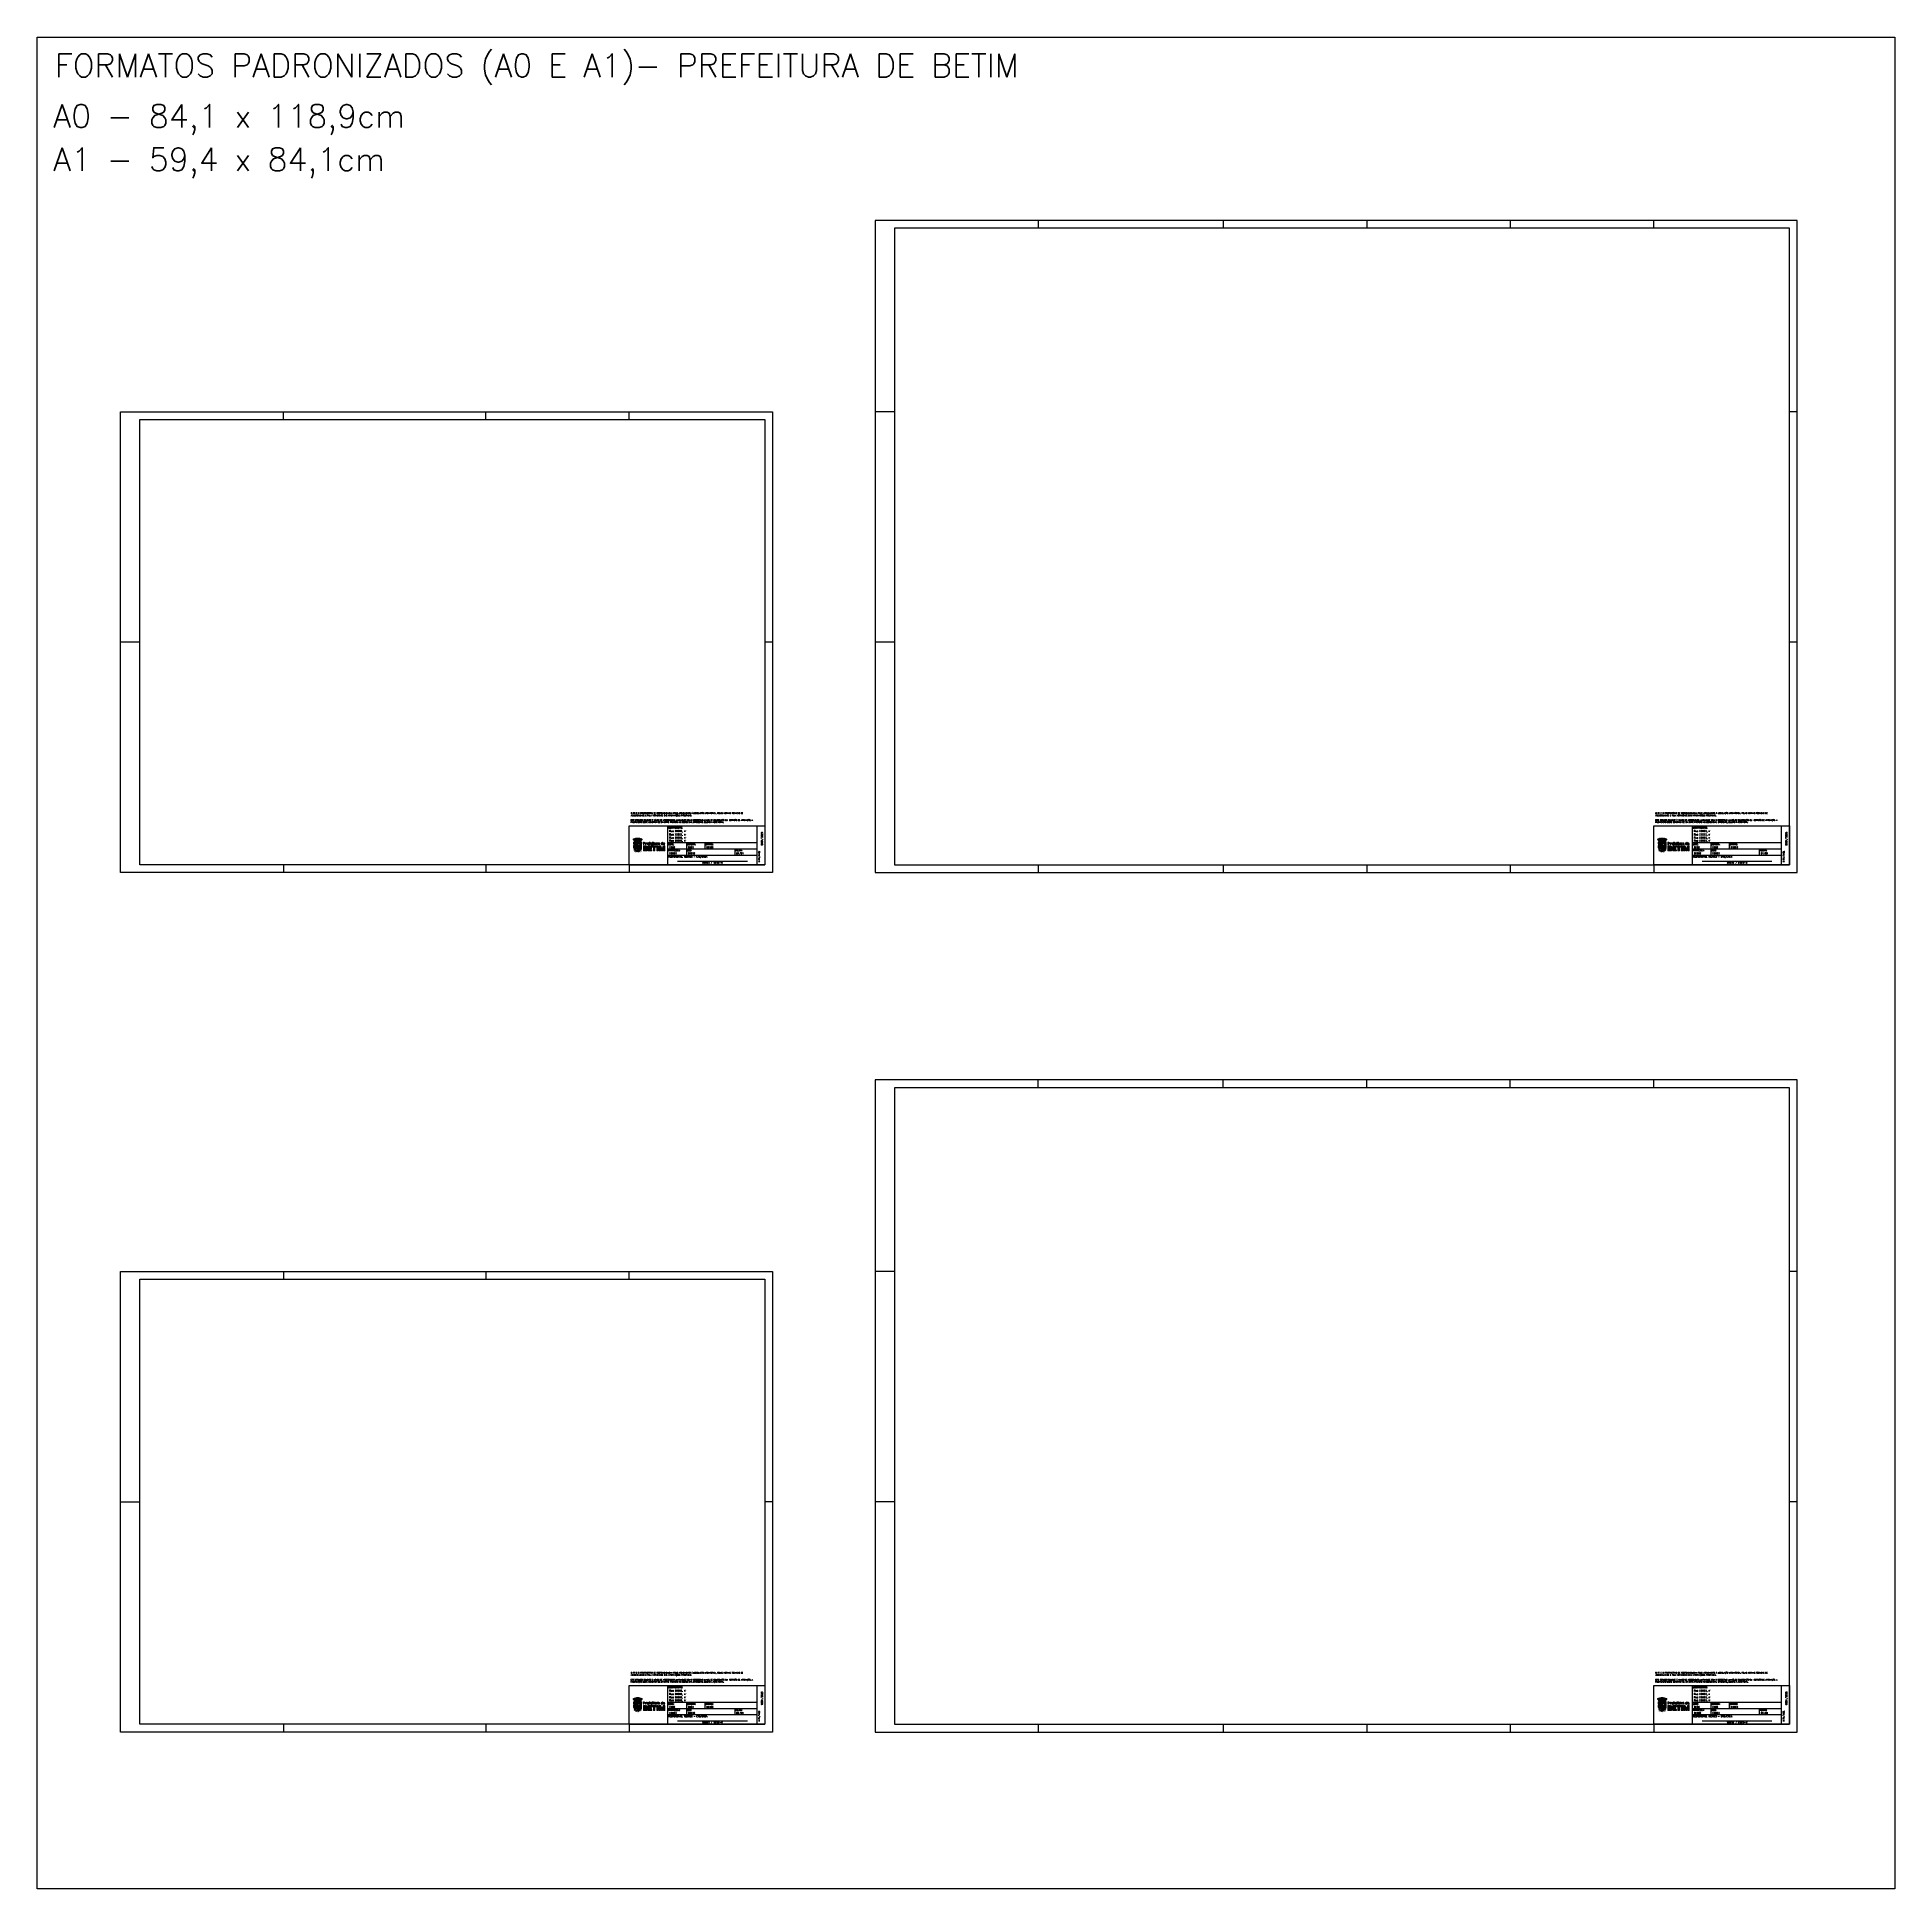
# Paper-space layout 'Layout1' of a CAD drawing. Header units: metres. Extents: x 2269 to 2509, y 667 to 906.
import ezdxf
from ezdxf.enums import TextEntityAlignment as Align

# ---------------------------------------------------------------- set-up
doc = ezdxf.new("R2010")
doc.units = ezdxf.units.M
doc.header["$LTSCALE"] = 10
doc.header["$MEASUREMENT"] = 0
for name, color, linetype in [('FORMATO', 5, 'Continuous'), ('LOGOMARCA', 7, 'Continuous'), ('P01 - SELO PADRÃO', 1, 'Continuous'), ('P02 - SELO PADRÃO', 2, 'Continuous'), ('P04 - SELO PADRÃO', 4, 'Continuous'), ('P06 - SELO-PADRÃO', 6, 'Continuous')]:
    doc.layers.add(name, color=color, linetype=linetype)
doc.styles.add('LEGENDA', font='romans.shx', dxfattribs={"height": 2.2})
doc.styles.get("Standard").update_dxf_attribs({"font": 'romans.shx', "height": 0.625})

# ---------------------------------------------------------------- blocks, each defined once
blk = doc.blocks.new('Frmato A1 Principal')
at = {"layer": 'FORMATO', "color": 2}
for p, q in [((-210.5, 287), (-210.5, 297)), ((50.5, 287), (50.5, 297)), ((235.5, 287), (235.5, 297)), ((-210.5, -287), (-210.5, -297)), ((50.5, -287), (50.5, -297)), ((235.5, -286.9), (235.5, -297))]:
    blk.add_line(p, q, dxfattribs=at)
blk.add_lwpolyline([(-420.5, 297), (420.5, 297), (420.5, -297), (-420.5, -297)], close=True, dxfattribs=at)
at = {"layer": 'FORMATO', "color": 6}
blk.add_lwpolyline([(-395.5, 287), (410.5, 287), (410.5, -287), (-395.5, -287)], close=True, dxfattribs=at)
at = {"layer": 'FORMATO', "color": 2}
for points in [[(-395.5, 0), (-420.5, 0)], [(420.5, 0), (410.5, 0)]]:
    blk.add_lwpolyline(points, dxfattribs=at)
blk = doc.blocks.new('Carimbo principal_A1')
at = {"layer": 'FORMATO', "xscale": 0.1, "yscale": 0.1, "zscale": 0.1}
blk.add_blockref('Frmato A1 Principal', (2322.18, 827.92), dxfattribs=at)
blk = doc.blocks.new('Formato A0 Principal')
at = {"layer": 'FORMATO', "color": 2}
for p, q in [((6059.9, 11218.6), (6059.9, 11208.6)), ((6298.9, 11218.6), (6298.9, 11208.6)), ((6483.9, 11218.6), (6483.9, 11208.6)), ((6668.9, 11218.6), (6668.9, 11208.6)), ((6853.9, 11208.6), (6853.9, 11218.6)), ((6059.9, 10387.6), (6059.9, 10377.6)), ((6298.9, 10387.6), (6298.9, 10377.6)), ((6483.9, 10387.6), (6483.9, 10377.6)), ((6668.9, 10387.6), (6668.9, 10377.6)), ((6853.9, 10387.6), (6853.9, 10377.6))]:
    blk.add_line(p, q, dxfattribs=at)
blk.add_lwpolyline([(5849.9, 10377.6), (7038.9, 10377.6), (7038.9, 11218.6), (5849.9, 11218.6)], close=True, dxfattribs=at)
at = {"layer": 'FORMATO', "color": 6}
blk.add_lwpolyline([(5874.9, 10387.6), (7028.9, 10387.6), (7028.9, 11208.6), (5874.9, 11208.6)], close=True, dxfattribs=at)
at = {"layer": 'FORMATO', "color": 2}
for points in [[(5874.9, 10971.6), (5849.9, 10971.6)], [(7038.9, 10971.6), (7028.9, 10971.6)], [(5874.9, 10674.6), (5849.9, 10674.6)], [(7038.9, 10674.6), (7028.9, 10674.6)]]:
    blk.add_lwpolyline(points, dxfattribs=at)
blk = doc.blocks.new('Formato A0 Secundário')
at = {"layer": 'FORMATO', "color": 2}
for p, q in [((-384.5, 410.5), (-384.5, 420.500002)), ((-145.5, 410.5), (-145.5, 420.500002)), ((39.5, 410.5), (39.5, 420.500002)), ((224.5, 410.5), (224.5, 420.500002)), ((409.5, 410.5), (409.5, 420.500002)), ((-384.5, -410.5), (-384.5, -420.5)), ((-145.5, -410.5), (-145.5, -420.5)), ((39.5, -410.5), (39.5, -420.5)), ((224.5, -410.5), (224.5, -420.5)), ((409.5, -410.5), (409.5, -420.5))]:
    blk.add_line(p, q, dxfattribs=at)
blk.add_lwpolyline([(-594.5, -420.5), (594.5, -420.5), (594.5, 420.5), (-594.5, 420.5)], close=True, dxfattribs=at)
at = {"layer": 'FORMATO', "color": 6}
blk.add_lwpolyline([(-569.5, -410.5), (584.5, -410.5), (584.5, 410.5), (-569.5, 410.5)], close=True, dxfattribs=at)
at = {"layer": 'FORMATO', "color": 2}
for points in [[(-569.5, 173.5), (-594.5, 173.5)], [(594.5, 173.5), (584.5, 173.5)], [(-569.5, -123.5), (-594.5, -123.5)], [(594.5, -123.5), (584.5, -123.5)]]:
    blk.add_lwpolyline(points, dxfattribs=at)
blk = doc.blocks.new('Formato A1 Secundário')
at = {"layer": 'FORMATO', "color": 2}
for p, q in [((-210.5, 297), (-210.5, 287)), ((50.5, 297), (50.5, 287)), ((235.5, 287), (235.5, 297)), ((-420.5, 0), (-395.5, 0)), ((-210.5, -286.9), (-210.5, -297)), ((50.5, -287), (50.5, -297)), ((235.5, -287), (235.5, -297))]:
    blk.add_line(p, q, dxfattribs=at)
blk.add_lwpolyline([(-420.5, 297), (420.5, 297), (420.5, -297), (-420.5, -297)], close=True, dxfattribs=at)
at = {"layer": 'FORMATO', "color": 6}
blk.add_lwpolyline([(-395.5, 287), (410.5, 287), (410.5, -287), (-395.5, -287)], close=True, dxfattribs=at)
at = {"layer": 'FORMATO', "color": 2}
blk.add_lwpolyline([(420.5, 0), (410.6, 0)], dxfattribs=at)
blk = doc.blocks.new('A$C98f63b72')
at = {"layer": 'LOGOMARCA'}
h = blk.add_hatch(color=256, dxfattribs=at)
edge = h.paths.add_edge_path()
edge.add_spline(control_points=[(1.4, 2.01), (1.4, 2.01), (1.4, 2.76), (1.4, 2.76), (1.4, 2.76), (1.34, 2.76), (1.33, 2.76), (0.41, 2.76)], knot_values=[0, 0, 0, 0, 0.2, 0.2, 0.2, 0.200101, 0.4, 0.4, 0.4, 0.4], degree=3, periodic=0)
edge.add_spline(control_points=[(0.41, 2.76), (0.41, 2.76), (0.41, 2.57), (0.41, 2.38)], knot_values=[0.9, 0.9, 0.9, 0.9, 1, 1, 1, 1], degree=3, periodic=0)
edge.add_spline(control_points=[(0.41, 2.38), (0.41, 2.2), (0.41, 2.01), (0.41, 2.01), (0.41, 2.01), (0.41, 1.75), (0.66, 1.58), (0.9, 1.58)], knot_values=[0.6, 0.6, 0.6, 0.6, 0.7, 0.7, 0.7, 0.700101, 0.9, 0.9, 0.9, 0.9], degree=3, periodic=0)
edge.add_spline(control_points=[(0.9, 1.58), (1.14, 1.58), (1.4, 1.75), (1.4, 2.01)], knot_values=[0.4, 0.4, 0.4, 0.4, 0.6, 0.6, 0.6, 0.6], degree=3, periodic=0)
edge = h.paths.add_edge_path(flags=16)
edge.add_spline(control_points=[(0.42, 2.75), (1.33, 2.75), (1.33, 2.75), (1.39, 2.75), (1.39, 2.75), (1.39, 2.75), (1.39, 2.01), (1.39, 2.01)], knot_values=[0, 0, 0, 0, 0.2, 0.2, 0.2, 0.200101, 0.4, 0.4, 0.4, 0.4], degree=3, periodic=0)
edge.add_spline(control_points=[(1.39, 2.01), (1.39, 1.75), (1.14, 1.59), (0.9, 1.59)], knot_values=[0.4, 0.4, 0.4, 0.4, 0.6, 0.6, 0.6, 0.6], degree=3, periodic=0)
edge.add_spline(control_points=[(0.9, 1.59), (0.66, 1.59), (0.42, 1.75), (0.42, 2.01), (0.42, 2.01), (0.42, 2.01), (0.42, 2.2), (0.42, 2.38)], knot_values=[0.6, 0.6, 0.6, 0.6, 0.8, 0.8, 0.8, 0.800101, 0.9, 0.9, 0.9, 0.9], degree=3, periodic=0)
edge.add_spline(control_points=[(0.42, 2.38), (0.42, 2.56), (0.42, 2.75), (0.42, 2.75)], knot_values=[0.9, 0.9, 0.9, 0.9, 1, 1, 1, 1], degree=3, periodic=0)
for color, points in [(40, [(0.42, 2.75), (0.42, 2.55), (0.98, 2.55), (0.98, 2.75)]), (114, [(1.39, 2.55), (1.39, 2.75), (1.18, 2.75), (1.18, 2.55)]), (22, [(1.01, 2.37), (1.01, 1.6), (1.02, 1.6), (1.02, 2.38), (0.42, 2.38), (0.42, 2.37)]), (22, [(1.15, 2.38), (1.15, 1.65), (1.16, 1.65), (1.16, 2.37), (1.39, 2.37), (1.39, 2.38)]), (177, [(1.39, 2.35), (1.18, 2.35), (1.18, 1.66, 0.279619), (1.39, 2.02)])]:
    blk.add_hatch(color=color, dxfattribs=at).paths.add_polyline_path(points)
h = blk.add_hatch(color=22, dxfattribs=at)
h.paths.add_polyline_path([(1.02, 2.51), (1.02, 2.75), (1, 2.75), (1, 2.52), (0.42, 2.52), (0.42, 2.51)])
h.paths.add_polyline_path([(1.39, 2.51), (1.39, 2.52), (1.16, 2.52), (1.16, 2.75), (1.15, 2.75), (1.15, 2.51)])
h = blk.add_hatch(color=177, dxfattribs=at)
h.paths.add_polyline_path([(1.1, 2.49), (1.12, 2.48), (1.11, 2.5), (1.13, 2.52), (1.1, 2.52), (1.1, 2.54), (1.09, 2.52), (1.06, 2.52), (1.08, 2.5), (1.07, 2.48)])
h.paths.add_polyline_path([(1, 2.45), (1, 2.43), (1.02, 2.44), (1.04, 2.43), (1.03, 2.45), (1.05, 2.46), (1.03, 2.46), (1.02, 2.49), (1.01, 2.46), (0.98, 2.46)])
h.paths.add_polyline_path([(1.17, 2.44), (1.19, 2.45), (1.16, 2.45), (1.16, 2.47), (1.15, 2.45), (1.12, 2.45), (1.14, 2.44), (1.14, 2.41), (1.16, 2.43), (1.18, 2.41)])
h.paths.add_polyline_path([(1.09, 2.41), (1.08, 2.41), (1.09, 2.4), (1.09, 2.38), (1.1, 2.39), (1.11, 2.38), (1.11, 2.4), (1.12, 2.41), (1.11, 2.41), (1.1, 2.43)])
h.paths.add_polyline_path([(1.07, 2.32), (1.09, 2.3), (1.09, 2.33), (1.11, 2.34), (1.08, 2.34), (1.07, 2.36), (1.07, 2.34), (1.04, 2.34), (1.06, 2.33), (1.05, 2.3)])
at = {"layer": 'LOGOMARCA', "lineweight": 0}
h = blk.add_hatch(color=256, dxfattribs=at)
edge = h.paths.add_edge_path()
edge.add_spline(control_points=[(1.87, 2.64), (1.87, 2.72), (1.84, 2.75), (1.75, 2.75), (1.75, 2.75), (1.75, 2.75), (1.72, 2.75), (1.7, 2.75)], knot_values=[0, 0, 0, 0, 0.142857, 0.142857, 0.142857, 0.142958, 0.214286, 0.214286, 0.214286, 0.214286], degree=3, periodic=0)
edge.add_spline(control_points=[(1.7, 2.75), (1.67, 2.75), (1.64, 2.75), (1.64, 2.75), (1.64, 2.75), (1.64, 2.75), (1.64, 2.67), (1.64, 2.59)], knot_values=[0.214286, 0.214286, 0.214286, 0.214286, 0.285714, 0.285714, 0.285714, 0.285815, 0.357143, 0.357143, 0.357143, 0.357143], degree=3, periodic=0)
edge.add_spline(control_points=[(1.64, 2.59), (1.64, 2.51), (1.64, 2.43), (1.64, 2.43)], knot_values=[0.357143, 0.357143, 0.357143, 0.357143, 0.428571, 0.428571, 0.428571, 0.428571], degree=3, periodic=0)
edge.add_spline(control_points=[(1.64, 2.43), (1.64, 2.43), (1.7, 2.43), (1.7, 2.43)], knot_values=[0.428573, 0.428573, 0.428573, 0.428573, 0.571427, 0.571427, 0.571427, 0.571427], degree=3, periodic=0)
edge.add_spline(control_points=[(1.7, 2.43), (1.7, 2.43), (1.7, 2.46), (1.7, 2.48)], knot_values=[0.571429, 0.571429, 0.571429, 0.571429, 0.642857, 0.642857, 0.642857, 0.642857], degree=3, periodic=0)
edge.add_spline(control_points=[(1.7, 2.48), (1.7, 2.51), (1.7, 2.54), (1.7, 2.54)], knot_values=[0.642857, 0.642857, 0.642857, 0.642857, 0.714286, 0.714286, 0.714286, 0.714286], degree=3, periodic=0)
edge.add_spline(control_points=[(1.7, 2.54), (1.7, 2.54), (1.75, 2.54), (1.75, 2.54)], knot_values=[0.714287, 0.714287, 0.714287, 0.714287, 0.857143, 0.857143, 0.857143, 0.857143], degree=3, periodic=0)
edge.add_spline(control_points=[(1.75, 2.54), (1.84, 2.54), (1.87, 2.58), (1.87, 2.64)], knot_values=[0.857143, 0.857143, 0.857143, 0.857143, 1, 1, 1, 1], degree=3, periodic=0)
edge = h.paths.add_edge_path(flags=16)
edge.add_spline(control_points=[(1.75, 2.7), (1.79, 2.7), (1.81, 2.69), (1.81, 2.64)], knot_values=[0.8, 0.8, 0.8, 0.8, 1, 1, 1, 1], degree=3, periodic=0)
edge.add_spline(control_points=[(1.81, 2.64), (1.81, 2.6), (1.79, 2.59), (1.75, 2.59)], knot_values=[0, 0, 0, 0, 0.2, 0.2, 0.2, 0.2], degree=3, periodic=0)
edge.add_spline(control_points=[(1.75, 2.59), (1.75, 2.59), (1.7, 2.59), (1.7, 2.59)], knot_values=[0.200002, 0.200002, 0.200002, 0.200002, 0.399998, 0.399998, 0.399998, 0.399998], degree=3, periodic=0)
edge.add_spline(control_points=[(1.7, 2.59), (1.7, 2.59), (1.7, 2.62), (1.7, 2.64)], knot_values=[0.4, 0.4, 0.4, 0.4, 0.5, 0.5, 0.5, 0.5], degree=3, periodic=0)
edge.add_spline(control_points=[(1.7, 2.64), (1.7, 2.67), (1.7, 2.7), (1.7, 2.7)], knot_values=[0.5, 0.5, 0.5, 0.5, 0.6, 0.6, 0.6, 0.6], degree=3, periodic=0)
edge.add_spline(control_points=[(1.7, 2.7), (1.7, 2.7), (1.75, 2.7), (1.75, 2.7)], knot_values=[0.600002, 0.600002, 0.600002, 0.600002, 0.8, 0.8, 0.8, 0.8], degree=3, periodic=0)
h = blk.add_hatch(color=256, dxfattribs=at)
edge = h.paths.add_edge_path()
edge.add_spline(control_points=[(1.97, 2.56), (1.97, 2.6), (2, 2.63), (2.04, 2.63)], knot_values=[0.090909, 0.090909, 0.090909, 0.090909, 0.181818, 0.181818, 0.181818, 0.181818], degree=3, periodic=0)
edge.add_spline(control_points=[(2.04, 2.63), (2.05, 2.63), (2.06, 2.63), (2.07, 2.63)], knot_values=[0.181818, 0.181818, 0.181818, 0.181818, 0.272727, 0.272727, 0.272727, 0.272727], degree=3, periodic=0)
edge.add_spline(control_points=[(2.07, 2.63), (2.07, 2.63), (2.07, 2.68), (2.07, 2.68)], knot_values=[0.272727, 0.272727, 0.272727, 0.272727, 0.363636, 0.363636, 0.363636, 0.363636], degree=3, periodic=0)
edge.add_spline(control_points=[(2.07, 2.68), (2.06, 2.69), (2.05, 2.69), (2.04, 2.69)], knot_values=[0.363636, 0.363636, 0.363636, 0.363636, 0.454545, 0.454545, 0.454545, 0.454545], degree=3, periodic=0)
edge.add_spline(control_points=[(2.04, 2.69), (2.01, 2.69), (1.98, 2.67), (1.97, 2.64)], knot_values=[0.454545, 0.454545, 0.454545, 0.454545, 0.545455, 0.545455, 0.545455, 0.545455], degree=3, periodic=0)
edge.add_spline(control_points=[(1.97, 2.64), (1.97, 2.64), (1.97, 2.64), (1.97, 2.64), (1.97, 2.64), (1.97, 2.64), (1.96, 2.68), (1.96, 2.68), (1.96, 2.68), (1.96, 2.68), (1.92, 2.68), (1.92, 2.68), (1.92, 2.68), (1.92, 2.68), (1.92, 2.43), (1.92, 2.43), (1.92, 2.43), (1.92, 2.43), (1.97, 2.43), (1.97, 2.43), (1.97, 2.43), (1.97, 2.56), (1.97, 2.56)], knot_values=[0.545459, 0.545459, 0.545459, 0.545459, 0.636364, 0.636364, 0.636364, 0.636464, 0.727273, 0.727273, 0.727273, 0.727374, 0.818182, 0.818182, 0.818182, 0.818283, 0.909091, 0.909091, 0.909091, 0.909192, 1, 1, 1, 1.090909, 1.090909, 1.090909, 1.090909], degree=3, periodic=0)
h = blk.add_hatch(color=256, dxfattribs=at)
edge = h.paths.add_edge_path()
edge.add_spline(control_points=[(2.31, 2.57), (2.31, 2.65), (2.27, 2.69), (2.21, 2.69)], knot_values=[0.666667, 0.666667, 0.666667, 0.666667, 0.777778, 0.777778, 0.777778, 0.777778], degree=3, periodic=0)
edge.add_spline(control_points=[(2.21, 2.69), (2.13, 2.69), (2.1, 2.64), (2.1, 2.56)], knot_values=[0.777778, 0.777778, 0.777778, 0.777778, 0.888889, 0.888889, 0.888889, 0.888889], degree=3, periodic=0)
edge.add_spline(control_points=[(2.1, 2.56), (2.1, 2.47), (2.14, 2.42), (2.22, 2.42)], knot_values=[0.888889, 0.888889, 0.888889, 0.888889, 1, 1, 1, 1], degree=3, periodic=0)
edge.add_spline(control_points=[(2.22, 2.42), (2.26, 2.42), (2.28, 2.43), (2.31, 2.44)], knot_values=[0, 0, 0, 0, 0.111111, 0.111111, 0.111111, 0.111111], degree=3, periodic=0)
edge.add_spline(control_points=[(2.31, 2.44), (2.31, 2.44), (2.3, 2.49), (2.3, 2.49)], knot_values=[0.111112, 0.111112, 0.111112, 0.111112, 0.222222, 0.222222, 0.222222, 0.222222], degree=3, periodic=0)
edge.add_spline(control_points=[(2.3, 2.49), (2.28, 2.48), (2.25, 2.47), (2.23, 2.47)], knot_values=[0.222222, 0.222222, 0.222222, 0.222222, 0.333333, 0.333333, 0.333333, 0.333333], degree=3, periodic=0)
edge.add_spline(control_points=[(2.23, 2.47), (2.18, 2.47), (2.16, 2.49), (2.15, 2.55), (2.15, 2.55), (2.15, 2.55), (2.31, 2.55), (2.31, 2.55)], knot_values=[0.333333, 0.333333, 0.333333, 0.333333, 0.444444, 0.444444, 0.444444, 0.444545, 0.555556, 0.555556, 0.555556, 0.555556], degree=3, periodic=0)
edge.add_spline(control_points=[(2.31, 2.55), (2.31, 2.55), (2.31, 2.56), (2.31, 2.57)], knot_values=[0.555556, 0.555556, 0.555556, 0.555556, 0.666667, 0.666667, 0.666667, 0.666667], degree=3, periodic=0)
edge = h.paths.add_edge_path(flags=16)
edge.add_spline(control_points=[(2.21, 2.64), (2.24, 2.64), (2.26, 2.62), (2.26, 2.58), (2.26, 2.58), (2.26, 2.58), (2.24, 2.58), (2.21, 2.58)], knot_values=[0.333333, 0.333333, 0.333333, 0.333333, 0.666667, 0.666667, 0.666667, 0.666768, 0.833333, 0.833333, 0.833333, 0.833333], degree=3, periodic=0)
edge.add_spline(control_points=[(2.21, 2.58), (2.18, 2.58), (2.15, 2.58), (2.15, 2.58)], knot_values=[0.833333, 0.833333, 0.833333, 0.833333, 1, 1, 1, 1], degree=3, periodic=0)
edge.add_spline(control_points=[(2.15, 2.58), (2.16, 2.62), (2.17, 2.64), (2.21, 2.64)], knot_values=[0, 0, 0, 0, 0.333333, 0.333333, 0.333333, 0.333333], degree=3, periodic=0)
h = blk.add_hatch(color=256, dxfattribs=at)
edge = h.paths.add_edge_path()
edge.add_spline(control_points=[(2.49, 2.65), (2.49, 2.65), (2.49, 2.69), (2.49, 2.69)], knot_values=[0.125001, 0.125001, 0.125001, 0.125001, 0.187499, 0.187499, 0.187499, 0.187499], degree=3, periodic=0)
edge.add_spline(control_points=[(2.49, 2.69), (2.49, 2.69), (2.43, 2.69), (2.43, 2.69)], knot_values=[0.187501, 0.187501, 0.187501, 0.187501, 0.249999, 0.249999, 0.249999, 0.249999], degree=3, periodic=0)
edge.add_spline(control_points=[(2.43, 2.69), (2.43, 2.69), (2.43, 2.7), (2.43, 2.7)], knot_values=[0.250001, 0.250001, 0.250001, 0.250001, 0.3125, 0.3125, 0.3125, 0.3125], degree=3, periodic=0)
edge.add_spline(control_points=[(2.43, 2.7), (2.43, 2.72), (2.44, 2.73), (2.47, 2.73)], knot_values=[0.3125, 0.3125, 0.3125, 0.3125, 0.375, 0.375, 0.375, 0.375], degree=3, periodic=0)
edge.add_spline(control_points=[(2.47, 2.73), (2.48, 2.73), (2.49, 2.73), (2.5, 2.73)], knot_values=[0.375, 0.375, 0.375, 0.375, 0.4375, 0.4375, 0.4375, 0.4375], degree=3, periodic=0)
edge.add_spline(control_points=[(2.5, 2.73), (2.5, 2.73), (2.5, 2.76), (2.5, 2.76)], knot_values=[0.4375, 0.4375, 0.4375, 0.4375, 0.5, 0.5, 0.5, 0.5], degree=3, periodic=0)
edge.add_spline(control_points=[(2.5, 2.76), (2.49, 2.77), (2.48, 2.77), (2.46, 2.77)], knot_values=[0.5, 0.5, 0.5, 0.5, 0.5625, 0.5625, 0.5625, 0.5625], degree=3, periodic=0)
edge.add_spline(control_points=[(2.46, 2.77), (2.4, 2.77), (2.38, 2.74), (2.38, 2.7), (2.38, 2.7), (2.38, 2.7), (2.38, 2.7), (2.38, 2.69)], knot_values=[0.5625, 0.5625, 0.5625, 0.5625, 0.625, 0.625, 0.625, 0.625101, 0.648441, 0.648441, 0.648441, 0.648441], degree=3, periodic=0)
edge.add_spline(control_points=[(2.38, 2.69), (2.38, 2.69), (2.38, 2.69), (2.38, 2.69)], knot_values=[0.648441, 0.648441, 0.648441, 0.648441, 0.671878, 0.671878, 0.671878, 0.671878], degree=3, periodic=0)
edge.add_spline(control_points=[(2.38, 2.69), (2.38, 2.69), (2.38, 2.69), (2.38, 2.69)], knot_values=[0.671878, 0.671878, 0.671878, 0.671878, 0.677737, 0.677737, 0.677737, 0.677737], degree=3, periodic=0)
edge.add_spline(control_points=[(2.38, 2.69), (2.38, 2.69), (2.38, 2.69), (2.38, 2.69)], knot_values=[0.677737, 0.677737, 0.677737, 0.677737, 0.683596, 0.683596, 0.683596, 0.683596], degree=3, periodic=0)
edge.add_spline(control_points=[(2.38, 2.69), (2.38, 2.69), (2.38, 2.69), (2.38, 2.69)], knot_values=[0.683596, 0.683596, 0.683596, 0.683596, 0.685061, 0.685061, 0.685061, 0.685061], degree=3, periodic=0)
edge.add_spline(control_points=[(2.38, 2.69), (2.38, 2.69), (2.38, 2.69), (2.38, 2.69)], knot_values=[0.685061, 0.685061, 0.685061, 0.685061, 0.686526, 0.686526, 0.686526, 0.686526], degree=3, periodic=0)
edge.add_spline(control_points=[(2.38, 2.69), (2.38, 2.69), (2.38, 2.69), (2.38, 2.69)], knot_values=[0.686526, 0.686526, 0.686526, 0.686526, 0.686892, 0.686892, 0.686892, 0.686892], degree=3, periodic=0)
edge.add_spline(control_points=[(2.38, 2.69), (2.38, 2.69), (2.38, 2.69), (2.38, 2.69)], knot_values=[0.686892, 0.686892, 0.686892, 0.686892, 0.687258, 0.687258, 0.687258, 0.687258], degree=3, periodic=0)
edge.add_spline(control_points=[(2.38, 2.69), (2.38, 2.69), (2.38, 2.69), (2.38, 2.69)], knot_values=[0.687258, 0.687258, 0.687258, 0.687258, 0.68735, 0.68735, 0.68735, 0.68735], degree=3, periodic=0)
edge.add_spline(control_points=[(2.38, 2.69), (2.38, 2.69), (2.38, 2.69), (2.38, 2.69), (2.38, 2.69), (2.38, 2.69), (2.38, 2.69), (2.38, 2.69)], knot_values=[0.68735, 0.68735, 0.68735, 0.68735, 0.6875, 0.6875, 0.6875, 0.687563, 0.687625, 0.687625, 0.687625, 0.687625], degree=3, periodic=0)
edge.add_spline(control_points=[(2.38, 2.69), (2.38, 2.69), (2.38, 2.69), (2.38, 2.69)], knot_values=[0.687625, 0.687625, 0.687625, 0.687625, 0.687808, 0.687808, 0.687808, 0.687808], degree=3, periodic=0)
edge.add_spline(control_points=[(2.38, 2.69), (2.38, 2.69), (2.38, 2.69), (2.38, 2.69)], knot_values=[0.687808, 0.687808, 0.687808, 0.687808, 0.687991, 0.687991, 0.687991, 0.687991], degree=3, periodic=0)
edge.add_spline(control_points=[(2.38, 2.69), (2.38, 2.69), (2.38, 2.69), (2.38, 2.69)], knot_values=[0.687991, 0.687991, 0.687991, 0.687991, 0.688723, 0.688723, 0.688723, 0.688723], degree=3, periodic=0)
edge.add_spline(control_points=[(2.38, 2.69), (2.38, 2.69), (2.38, 2.69), (2.38, 2.69)], knot_values=[0.688723, 0.688723, 0.688723, 0.688723, 0.689456, 0.689456, 0.689456, 0.689456], degree=3, periodic=0)
edge.add_spline(control_points=[(2.38, 2.69), (2.38, 2.69), (2.38, 2.69), (2.38, 2.69)], knot_values=[0.689456, 0.689456, 0.689456, 0.689456, 0.692385, 0.692385, 0.692385, 0.692385], degree=3, periodic=0)
edge.add_spline(control_points=[(2.38, 2.69), (2.38, 2.69), (2.38, 2.69), (2.37, 2.69)], knot_values=[0.692385, 0.692385, 0.692385, 0.692385, 0.695315, 0.695315, 0.695315, 0.695315], degree=3, periodic=0)
edge.add_spline(control_points=[(2.37, 2.69), (2.37, 2.69), (2.37, 2.69), (2.37, 2.69)], knot_values=[0.695315, 0.695315, 0.695315, 0.695315, 0.707033, 0.707033, 0.707033, 0.707033], degree=3, periodic=0)
edge.add_spline(control_points=[(2.37, 2.69), (2.37, 2.69), (2.36, 2.69), (2.36, 2.69)], knot_values=[0.707033, 0.707033, 0.707033, 0.707033, 0.718752, 0.718752, 0.718752, 0.718752], degree=3, periodic=0)
edge.add_spline(control_points=[(2.36, 2.69), (2.36, 2.69), (2.35, 2.69), (2.35, 2.69)], knot_values=[0.718752, 0.718752, 0.718752, 0.718752, 0.73047, 0.73047, 0.73047, 0.73047], degree=3, periodic=0)
edge.add_spline(control_points=[(2.35, 2.69), (2.35, 2.69), (2.34, 2.69), (2.34, 2.69)], knot_values=[0.73047, 0.73047, 0.73047, 0.73047, 0.742189, 0.742189, 0.742189, 0.742189], degree=3, periodic=0)
edge.add_spline(control_points=[(2.34, 2.69), (2.34, 2.69), (2.34, 2.69), (2.34, 2.69), (2.34, 2.69), (2.34, 2.69), (2.34, 2.69), (2.34, 2.69)], knot_values=[0.749925, 0.749925, 0.749925, 0.749925, 0.75, 0.75, 0.75, 0.750077, 0.750154, 0.750154, 0.750154, 0.750154], degree=3, periodic=0)
edge.add_spline(control_points=[(2.34, 2.69), (2.34, 2.69), (2.34, 2.69), (2.34, 2.69)], knot_values=[0.750154, 0.750154, 0.750154, 0.750154, 0.750245, 0.750245, 0.750245, 0.750245], degree=3, periodic=0)
edge.add_spline(control_points=[(2.34, 2.69), (2.34, 2.69), (2.34, 2.69), (2.34, 2.68)], knot_values=[0.753907, 0.753907, 0.753907, 0.753907, 0.759767, 0.759767, 0.759767, 0.759767], degree=3, periodic=0)
edge.add_spline(control_points=[(2.34, 2.68), (2.34, 2.68), (2.34, 2.68), (2.34, 2.68)], knot_values=[0.759767, 0.759767, 0.759767, 0.759767, 0.765626, 0.765626, 0.765626, 0.765626], degree=3, periodic=0)
edge.add_spline(control_points=[(2.34, 2.68), (2.34, 2.68), (2.34, 2.67), (2.34, 2.67)], knot_values=[0.765626, 0.765626, 0.765626, 0.765626, 0.777344, 0.777344, 0.777344, 0.777344], degree=3, periodic=0)
edge.add_spline(control_points=[(2.34, 2.67), (2.34, 2.67), (2.34, 2.66), (2.34, 2.66)], knot_values=[0.777344, 0.777344, 0.777344, 0.777344, 0.789063, 0.789063, 0.789063, 0.789063], degree=3, periodic=0)
edge.add_spline(control_points=[(2.34, 2.66), (2.34, 2.66), (2.34, 2.65), (2.34, 2.65)], knot_values=[0.789063, 0.789063, 0.789063, 0.789063, 0.794922, 0.794922, 0.794922, 0.794922], degree=3, periodic=0)
edge.add_spline(control_points=[(2.34, 2.65), (2.34, 2.65), (2.34, 2.65), (2.34, 2.65)], knot_values=[0.794922, 0.794922, 0.794922, 0.794922, 0.800781, 0.800781, 0.800781, 0.800781], degree=3, periodic=0)
edge.add_spline(control_points=[(2.34, 2.65), (2.34, 2.65), (2.34, 2.65), (2.34, 2.65)], knot_values=[0.800781, 0.800781, 0.800781, 0.800781, 0.803711, 0.803711, 0.803711, 0.803711], degree=3, periodic=0)
edge.add_spline(control_points=[(2.34, 2.65), (2.34, 2.65), (2.34, 2.65), (2.34, 2.65)], knot_values=[0.803711, 0.803711, 0.803711, 0.803711, 0.806641, 0.806641, 0.806641, 0.806641], degree=3, periodic=0)
edge.add_spline(control_points=[(2.34, 2.65), (2.34, 2.65), (2.34, 2.65), (2.34, 2.65), (2.34, 2.65), (2.34, 2.65), (2.35, 2.65), (2.35, 2.65)], knot_values=[0.812408, 0.812408, 0.812408, 0.812408, 0.8125, 0.8125, 0.8125, 0.812601, 0.835937, 0.835937, 0.835937, 0.835937], degree=3, periodic=0)
edge.add_spline(control_points=[(2.35, 2.65), (2.36, 2.65), (2.37, 2.65), (2.37, 2.65)], knot_values=[0.835937, 0.835937, 0.835937, 0.835937, 0.859374, 0.859374, 0.859374, 0.859374], degree=3, periodic=0)
edge.add_spline(control_points=[(2.37, 2.65), (2.37, 2.65), (2.37, 2.65), (2.37, 2.65)], knot_values=[0.859374, 0.859374, 0.859374, 0.859374, 0.865233, 0.865233, 0.865233, 0.865233], degree=3, periodic=0)
edge.add_spline(control_points=[(2.37, 2.65), (2.38, 2.65), (2.38, 2.65), (2.38, 2.65)], knot_values=[0.865233, 0.865233, 0.865233, 0.865233, 0.871093, 0.871093, 0.871093, 0.871093], degree=3, periodic=0)
edge.add_spline(control_points=[(2.38, 2.65), (2.38, 2.65), (2.38, 2.65), (2.38, 2.65)], knot_values=[0.871093, 0.871093, 0.871093, 0.871093, 0.872557, 0.872557, 0.872557, 0.872557], degree=3, periodic=0)
edge.add_spline(control_points=[(2.38, 2.65), (2.38, 2.65), (2.38, 2.65), (2.38, 2.65)], knot_values=[0.872557, 0.872557, 0.872557, 0.872557, 0.874022, 0.874022, 0.874022, 0.874022], degree=3, periodic=0)
edge.add_spline(control_points=[(2.38, 2.65), (2.38, 2.65), (2.38, 2.65), (2.38, 2.65)], knot_values=[0.874022, 0.874022, 0.874022, 0.874022, 0.874388, 0.874388, 0.874388, 0.874388], degree=3, periodic=0)
edge.add_spline(control_points=[(2.38, 2.65), (2.38, 2.65), (2.38, 2.65), (2.38, 2.65)], knot_values=[0.874388, 0.874388, 0.874388, 0.874388, 0.874755, 0.874755, 0.874755, 0.874755], degree=3, periodic=0)
edge.add_spline(control_points=[(2.38, 2.65), (2.38, 2.65), (2.38, 2.65), (2.38, 2.65)], knot_values=[0.874755, 0.874755, 0.874755, 0.874755, 0.874846, 0.874846, 0.874846, 0.874846], degree=3, periodic=0)
edge.add_spline(control_points=[(2.38, 2.65), (2.38, 2.65), (2.38, 2.65), (2.38, 2.65)], knot_values=[0.874846, 0.874846, 0.874846, 0.874846, 0.874938, 0.874938, 0.874938, 0.874938], degree=3, periodic=0)
edge.add_spline(control_points=[(2.38, 2.64), (2.38, 2.64), (2.38, 2.64), (2.38, 2.64)], knot_values=[0.876952, 0.876952, 0.876952, 0.876952, 0.879881, 0.879881, 0.879881, 0.879881], degree=3, periodic=0)
edge.add_spline(control_points=[(2.38, 2.64), (2.38, 2.64), (2.38, 2.64), (2.38, 2.64)], knot_values=[0.879881, 0.879881, 0.879881, 0.879881, 0.882811, 0.882811, 0.882811, 0.882811], degree=3, periodic=0)
edge.add_spline(control_points=[(2.38, 2.64), (2.38, 2.63), (2.38, 2.61), (2.38, 2.6)], knot_values=[0.882811, 0.882811, 0.882811, 0.882811, 0.89453, 0.89453, 0.89453, 0.89453], degree=3, periodic=0)
edge.add_spline(control_points=[(2.38, 2.6), (2.38, 2.58), (2.38, 2.56), (2.38, 2.54)], knot_values=[0.89453, 0.89453, 0.89453, 0.89453, 0.906248, 0.906248, 0.906248, 0.906248], degree=3, periodic=0)
edge.add_spline(control_points=[(2.38, 2.54), (2.38, 2.52), (2.38, 2.5), (2.38, 2.48)], knot_values=[0.906248, 0.906248, 0.906248, 0.906248, 0.917967, 0.917967, 0.917967, 0.917967], degree=3, periodic=0)
edge.add_spline(control_points=[(2.38, 2.48), (2.38, 2.46), (2.38, 2.45), (2.38, 2.44)], knot_values=[0.917967, 0.917967, 0.917967, 0.917967, 0.929685, 0.929685, 0.929685, 0.929685], degree=3, periodic=0)
edge.add_spline(control_points=[(2.38, 2.44), (2.38, 2.44), (2.38, 2.43), (2.38, 2.43)], knot_values=[0.929685, 0.929685, 0.929685, 0.929685, 0.932615, 0.932615, 0.932615, 0.932615], degree=3, periodic=0)
edge.add_spline(control_points=[(2.38, 2.43), (2.38, 2.43), (2.38, 2.43), (2.38, 2.43)], knot_values=[0.932615, 0.932615, 0.932615, 0.932615, 0.935544, 0.935544, 0.935544, 0.935544], degree=3, periodic=0)
edge.add_spline(control_points=[(2.38, 2.43), (2.38, 2.43), (2.38, 2.43), (2.38, 2.43), (2.38, 2.43), (2.38, 2.43), (2.38, 2.43), (2.38, 2.43)], knot_values=[0.937467, 0.937467, 0.937467, 0.937467, 0.9375, 0.9375, 0.9375, 0.937575, 0.93765, 0.93765, 0.93765, 0.93765], degree=3, periodic=0)
edge.add_spline(control_points=[(2.38, 2.43), (2.38, 2.43), (2.38, 2.43), (2.38, 2.43)], knot_values=[0.941404, 0.941404, 0.941404, 0.941404, 0.947263, 0.947263, 0.947263, 0.947263], degree=3, periodic=0)
edge.add_spline(control_points=[(2.38, 2.43), (2.38, 2.43), (2.38, 2.43), (2.39, 2.43)], knot_values=[0.947263, 0.947263, 0.947263, 0.947263, 0.953122, 0.953122, 0.953122, 0.953122], degree=3, periodic=0)
edge.add_spline(control_points=[(2.39, 2.43), (2.39, 2.43), (2.4, 2.43), (2.41, 2.43)], knot_values=[0.953122, 0.953122, 0.953122, 0.953122, 0.976559, 0.976559, 0.976559, 0.976559], degree=3, periodic=0)
edge.add_spline(control_points=[(2.41, 2.43), (2.42, 2.43), (2.43, 2.43), (2.43, 2.43), (2.43, 2.43), (2.43, 2.48), (2.43, 2.54)], knot_values=[0.976559, 0.976559, 0.976559, 0.976559, 1, 1, 1, 1.03125, 1.03125, 1.03125, 1.03125], degree=3, periodic=0)
edge.add_spline(control_points=[(2.43, 2.54), (2.43, 2.59), (2.43, 2.65), (2.43, 2.65)], knot_values=[0.03125, 0.03125, 0.03125, 0.03125, 0.0625, 0.0625, 0.0625, 0.0625], degree=3, periodic=0)
edge.add_spline(control_points=[(2.43, 2.65), (2.43, 2.65), (2.49, 2.65), (2.49, 2.65)], knot_values=[0.0625, 0.0625, 0.0625, 0.0625, 0.124999, 0.124999, 0.124999, 0.124999], degree=3, periodic=0)
h = blk.add_hatch(color=256, dxfattribs=at)
edge = h.paths.add_edge_path()
edge.add_spline(control_points=[(2.74, 2.57), (2.74, 2.65), (2.69, 2.69), (2.63, 2.69)], knot_values=[0.666667, 0.666667, 0.666667, 0.666667, 0.777778, 0.777778, 0.777778, 0.777778], degree=3, periodic=0)
edge.add_spline(control_points=[(2.63, 2.69), (2.56, 2.69), (2.52, 2.64), (2.52, 2.56)], knot_values=[0.777778, 0.777778, 0.777778, 0.777778, 0.888889, 0.888889, 0.888889, 0.888889], degree=3, periodic=0)
edge.add_spline(control_points=[(2.52, 2.56), (2.52, 2.47), (2.56, 2.42), (2.65, 2.42)], knot_values=[0.888889, 0.888889, 0.888889, 0.888889, 1, 1, 1, 1], degree=3, periodic=0)
edge.add_spline(control_points=[(2.65, 2.42), (2.68, 2.42), (2.71, 2.43), (2.73, 2.44)], knot_values=[0, 0, 0, 0, 0.111111, 0.111111, 0.111111, 0.111111], degree=3, periodic=0)
edge.add_spline(control_points=[(2.73, 2.44), (2.73, 2.44), (2.72, 2.49), (2.72, 2.49)], knot_values=[0.111112, 0.111112, 0.111112, 0.111112, 0.222222, 0.222222, 0.222222, 0.222222], degree=3, periodic=0)
edge.add_spline(control_points=[(2.72, 2.49), (2.7, 2.48), (2.68, 2.47), (2.65, 2.47)], knot_values=[0.222222, 0.222222, 0.222222, 0.222222, 0.333333, 0.333333, 0.333333, 0.333333], degree=3, periodic=0)
edge.add_spline(control_points=[(2.65, 2.47), (2.6, 2.47), (2.58, 2.49), (2.58, 2.55), (2.58, 2.55), (2.58, 2.55), (2.73, 2.55), (2.73, 2.55)], knot_values=[0.333333, 0.333333, 0.333333, 0.333333, 0.444444, 0.444444, 0.444444, 0.444545, 0.555556, 0.555556, 0.555556, 0.555556], degree=3, periodic=0)
edge.add_spline(control_points=[(2.73, 2.55), (2.74, 2.55), (2.74, 2.56), (2.74, 2.57)], knot_values=[0.555556, 0.555556, 0.555556, 0.555556, 0.666667, 0.666667, 0.666667, 0.666667], degree=3, periodic=0)
edge = h.paths.add_edge_path(flags=16)
edge.add_spline(control_points=[(2.58, 2.58), (2.58, 2.62), (2.59, 2.64), (2.63, 2.64)], knot_values=[0, 0, 0, 0, 0.333333, 0.333333, 0.333333, 0.333333], degree=3, periodic=0)
edge.add_spline(control_points=[(2.63, 2.64), (2.66, 2.64), (2.68, 2.62), (2.69, 2.58), (2.69, 2.58), (2.69, 2.58), (2.66, 2.58), (2.63, 2.58)], knot_values=[0.333333, 0.333333, 0.333333, 0.333333, 0.666667, 0.666667, 0.666667, 0.666768, 0.833333, 0.833333, 0.833333, 0.833333], degree=3, periodic=0)
edge.add_spline(control_points=[(2.63, 2.58), (2.6, 2.58), (2.58, 2.58), (2.58, 2.58)], knot_values=[0.833333, 0.833333, 0.833333, 0.833333, 1, 1, 1, 1], degree=3, periodic=0)
h = blk.add_hatch(color=256, dxfattribs=at)
edge = h.paths.add_edge_path()
edge.add_spline(control_points=[(2.85, 2.43), (2.85, 2.43), (2.85, 2.69), (2.85, 2.69)], knot_values=[0, 0, 0, 0, 0.25, 0.25, 0.25, 0.25], degree=3, periodic=0)
edge.add_spline(control_points=[(2.85, 2.69), (2.85, 2.69), (2.85, 2.69), (2.85, 2.69), (2.85, 2.69), (2.85, 2.69), (2.79, 2.68), (2.79, 2.68), (2.79, 2.68), (2.79, 2.68), (2.79, 2.43), (2.79, 2.43), (2.79, 2.43), (2.79, 2.43), (2.85, 2.43), (2.85, 2.43)], knot_values=[0.25, 0.25, 0.25, 0.25, 0.375001, 0.375001, 0.375001, 0.375101, 0.5, 0.5, 0.5, 0.500101, 0.75, 0.75, 0.75, 0.750101, 1, 1, 1, 1], degree=3, periodic=0)
edge = h.paths.add_edge_path()
edge.add_spline(control_points=[(2.82, 2.72), (2.84, 2.72), (2.85, 2.73), (2.85, 2.75)], knot_values=[0.75, 0.75, 0.75, 0.75, 1, 1, 1, 1], degree=3, periodic=0)
edge.add_spline(control_points=[(2.85, 2.75), (2.85, 2.76), (2.84, 2.77), (2.82, 2.77)], knot_values=[0, 0, 0, 0, 0.25, 0.25, 0.25, 0.25], degree=3, periodic=0)
edge.add_spline(control_points=[(2.82, 2.77), (2.8, 2.77), (2.79, 2.76), (2.79, 2.75)], knot_values=[0.25, 0.25, 0.25, 0.25, 0.5, 0.5, 0.5, 0.5], degree=3, periodic=0)
edge.add_spline(control_points=[(2.79, 2.75), (2.79, 2.73), (2.8, 2.72), (2.82, 2.72)], knot_values=[0.5, 0.5, 0.5, 0.5, 0.75, 0.75, 0.75, 0.75], degree=3, periodic=0)
h = blk.add_hatch(color=256, dxfattribs=at)
edge = h.paths.add_edge_path()
edge.add_spline(control_points=[(3.05, 2.64), (3.05, 2.64), (3.05, 2.69), (3.05, 2.69)], knot_values=[0, 0, 0, 0, 0.062499, 0.062499, 0.062499, 0.062499], degree=3, periodic=0)
edge.add_spline(control_points=[(3.05, 2.69), (3.05, 2.69), (2.99, 2.69), (2.99, 2.69)], knot_values=[0.062501, 0.062501, 0.062501, 0.062501, 0.124999, 0.124999, 0.124999, 0.124999], degree=3, periodic=0)
edge.add_spline(control_points=[(2.99, 2.69), (2.99, 2.69), (2.99, 2.75), (2.99, 2.75)], knot_values=[0.125001, 0.125001, 0.125001, 0.125001, 0.187499, 0.187499, 0.187499, 0.187499], degree=3, periodic=0)
edge.add_spline(control_points=[(2.99, 2.75), (2.99, 2.75), (2.94, 2.75), (2.94, 2.75)], knot_values=[0.187501, 0.187501, 0.187501, 0.187501, 0.249999, 0.249999, 0.249999, 0.249999], degree=3, periodic=0)
edge.add_spline(control_points=[(2.94, 2.75), (2.94, 2.75), (2.93, 2.69), (2.93, 2.69)], knot_values=[0.250001, 0.250001, 0.250001, 0.250001, 0.312499, 0.312499, 0.312499, 0.312499], degree=3, periodic=0)
edge.add_spline(control_points=[(2.93, 2.69), (2.93, 2.69), (2.9, 2.69), (2.9, 2.69)], knot_values=[0.312501, 0.312501, 0.312501, 0.312501, 0.374999, 0.374999, 0.374999, 0.374999], degree=3, periodic=0)
edge.add_spline(control_points=[(2.9, 2.69), (2.9, 2.69), (2.9, 2.64), (2.9, 2.64)], knot_values=[0.375001, 0.375001, 0.375001, 0.375001, 0.437499, 0.437499, 0.437499, 0.437499], degree=3, periodic=0)
edge.add_spline(control_points=[(2.9, 2.64), (2.9, 2.64), (2.93, 2.64), (2.93, 2.64)], knot_values=[0.437501, 0.437501, 0.437501, 0.437501, 0.499999, 0.499999, 0.499999, 0.499999], degree=3, periodic=0)
edge.add_spline(control_points=[(2.93, 2.64), (2.93, 2.64), (2.93, 2.64), (2.93, 2.64), (2.93, 2.64), (2.93, 2.64), (2.93, 2.5), (2.93, 2.5)], knot_values=[0.499999, 0.499999, 0.499999, 0.499999, 0.53125, 0.53125, 0.53125, 0.53135, 0.5625, 0.5625, 0.5625, 0.5625], degree=3, periodic=0)
edge.add_spline(control_points=[(2.93, 2.5), (2.93, 2.46), (2.96, 2.43), (3, 2.43)], knot_values=[0.5625, 0.5625, 0.5625, 0.5625, 0.625, 0.625, 0.625, 0.625], degree=3, periodic=0)
edge.add_spline(control_points=[(3, 2.43), (3.02, 2.43), (3.04, 2.43), (3.04, 2.44)], knot_values=[0.625, 0.625, 0.625, 0.625, 0.6875, 0.6875, 0.6875, 0.6875], degree=3, periodic=0)
edge.add_spline(control_points=[(3.04, 2.44), (3.04, 2.44), (3.04, 2.48), (3.04, 2.48)], knot_values=[0.6875, 0.6875, 0.6875, 0.6875, 0.75, 0.75, 0.75, 0.75], degree=3, periodic=0)
edge.add_spline(control_points=[(3.04, 2.48), (3.04, 2.47), (3.03, 2.47), (3.02, 2.47)], knot_values=[0.75, 0.75, 0.75, 0.75, 0.8125, 0.8125, 0.8125, 0.8125], degree=3, periodic=0)
edge.add_spline(control_points=[(3.02, 2.47), (3, 2.47), (2.99, 2.48), (2.99, 2.5), (2.99, 2.5), (2.99, 2.5), (2.99, 2.51), (2.99, 2.53)], knot_values=[0.8125, 0.8125, 0.8125, 0.8125, 0.875, 0.875, 0.875, 0.875101, 0.890626, 0.890626, 0.890626, 0.890626], degree=3, periodic=0)
edge.add_spline(control_points=[(2.99, 2.53), (2.99, 2.54), (2.99, 2.56), (2.99, 2.57)], knot_values=[0.890626, 0.890626, 0.890626, 0.890626, 0.906251, 0.906251, 0.906251, 0.906251], degree=3, periodic=0)
edge.add_spline(control_points=[(2.99, 2.57), (2.99, 2.58), (2.99, 2.59), (2.99, 2.6)], knot_values=[0.906251, 0.906251, 0.906251, 0.906251, 0.914063, 0.914063, 0.914063, 0.914063], degree=3, periodic=0)
edge.add_spline(control_points=[(2.99, 2.6), (2.99, 2.61), (2.99, 2.62), (2.99, 2.62)], knot_values=[0.914063, 0.914063, 0.914063, 0.914063, 0.921875, 0.921875, 0.921875, 0.921875], degree=3, periodic=0)
edge.add_spline(control_points=[(2.99, 2.62), (2.99, 2.63), (2.99, 2.63), (2.99, 2.63)], knot_values=[0.921875, 0.921875, 0.921875, 0.921875, 0.925781, 0.925781, 0.925781, 0.925781], degree=3, periodic=0)
edge.add_spline(control_points=[(2.99, 2.63), (2.99, 2.63), (2.99, 2.64), (2.99, 2.64)], knot_values=[0.925781, 0.925781, 0.925781, 0.925781, 0.929688, 0.929688, 0.929688, 0.929688], degree=3, periodic=0)
edge.add_spline(control_points=[(2.99, 2.64), (2.99, 2.64), (2.99, 2.64), (2.99, 2.64)], knot_values=[0.929688, 0.929688, 0.929688, 0.929688, 0.931641, 0.931641, 0.931641, 0.931641], degree=3, periodic=0)
edge.add_spline(control_points=[(2.99, 2.64), (2.99, 2.64), (2.99, 2.64), (2.99, 2.64)], knot_values=[0.931641, 0.931641, 0.931641, 0.931641, 0.933594, 0.933594, 0.933594, 0.933594], degree=3, periodic=0)
edge.add_spline(control_points=[(2.99, 2.64), (2.99, 2.64), (2.99, 2.64), (2.99, 2.64)], knot_values=[0.933594, 0.933594, 0.933594, 0.933594, 0.93457, 0.93457, 0.93457, 0.93457], degree=3, periodic=0)
edge.add_spline(control_points=[(2.99, 2.64), (2.99, 2.64), (2.99, 2.64), (2.99, 2.64)], knot_values=[0.93457, 0.93457, 0.93457, 0.93457, 0.935547, 0.935547, 0.935547, 0.935547], degree=3, periodic=0)
edge.add_spline(control_points=[(2.99, 2.64), (2.99, 2.64), (2.99, 2.64), (2.99, 2.64)], knot_values=[0.935547, 0.935547, 0.935547, 0.935547, 0.936035, 0.936035, 0.936035, 0.936035], degree=3, periodic=0)
edge.add_spline(control_points=[(2.99, 2.64), (2.99, 2.64), (2.99, 2.64), (2.99, 2.64)], knot_values=[0.936035, 0.936035, 0.936035, 0.936035, 0.936523, 0.936523, 0.936523, 0.936523], degree=3, periodic=0)
edge.add_spline(control_points=[(2.99, 2.64), (2.99, 2.64), (2.99, 2.64), (2.99, 2.64)], knot_values=[0.936523, 0.936523, 0.936523, 0.936523, 0.936768, 0.936768, 0.936768, 0.936768], degree=3, periodic=0)
edge.add_spline(control_points=[(2.99, 2.64), (2.99, 2.64), (2.99, 2.64), (2.99, 2.64)], knot_values=[0.936768, 0.936768, 0.936768, 0.936768, 0.937012, 0.937012, 0.937012, 0.937012], degree=3, periodic=0)
edge.add_spline(control_points=[(2.99, 2.64), (2.99, 2.64), (2.99, 2.64), (2.99, 2.64)], knot_values=[0.937012, 0.937012, 0.937012, 0.937012, 0.937134, 0.937134, 0.937134, 0.937134], degree=3, periodic=0)
edge.add_spline(control_points=[(2.99, 2.64), (2.99, 2.64), (2.99, 2.64), (2.99, 2.64)], knot_values=[0.937134, 0.937134, 0.937134, 0.937134, 0.937256, 0.937256, 0.937256, 0.937256], degree=3, periodic=0)
edge.add_spline(control_points=[(2.99, 2.64), (2.99, 2.64), (2.99, 2.64), (2.99, 2.64)], knot_values=[0.937256, 0.937256, 0.937256, 0.937256, 0.937317, 0.937317, 0.937317, 0.937317], degree=3, periodic=0)
edge.add_spline(control_points=[(2.99, 2.64), (2.99, 2.64), (2.99, 2.64), (2.99, 2.64), (2.99, 2.64), (2.99, 2.64), (3, 2.64), (3.02, 2.64)], knot_values=[0.937439, 0.937439, 0.937439, 0.937439, 0.9375, 0.9375, 0.9375, 0.937601, 0.968749, 0.968749, 0.968749, 0.968749], degree=3, periodic=0)
edge.add_spline(control_points=[(3.02, 2.64), (3.03, 2.64), (3.05, 2.64), (3.05, 2.64)], knot_values=[0.968749, 0.968749, 0.968749, 0.968749, 1, 1, 1, 1], degree=3, periodic=0)
h = blk.add_hatch(color=256, dxfattribs=at)
edge = h.paths.add_edge_path()
edge.add_spline(control_points=[(3.19, 2.47), (3.16, 2.47), (3.14, 2.49), (3.14, 2.52), (3.14, 2.52), (3.14, 2.52), (3.14, 2.56), (3.14, 2.6)], knot_values=[0.3, 0.3, 0.3, 0.3, 0.4, 0.4, 0.4, 0.400101, 0.45, 0.45, 0.45, 0.45], degree=3, periodic=0)
edge.add_spline(control_points=[(3.14, 2.6), (3.14, 2.64), (3.14, 2.69), (3.14, 2.69)], knot_values=[0.45, 0.45, 0.45, 0.45, 0.5, 0.5, 0.5, 0.5], degree=3, periodic=0)
edge.add_spline(control_points=[(3.14, 2.69), (3.14, 2.69), (3.09, 2.69), (3.09, 2.69)], knot_values=[0.500001, 0.500001, 0.500001, 0.500001, 0.599999, 0.599999, 0.599999, 0.599999], degree=3, periodic=0)
edge.add_spline(control_points=[(3.09, 2.69), (3.09, 2.69), (3.09, 2.52), (3.09, 2.52)], knot_values=[0.6, 0.6, 0.6, 0.6, 0.7, 0.7, 0.7, 0.7], degree=3, periodic=0)
edge.add_spline(control_points=[(3.09, 2.52), (3.09, 2.46), (3.12, 2.42), (3.19, 2.42), (3.19, 2.42), (3.26, 2.42), (3.3, 2.46), (3.3, 2.52), (3.3, 2.52), (3.3, 2.52), (3.3, 2.56), (3.3, 2.6)], knot_values=[0.7, 0.7, 0.7, 0.7, 0.8, 0.8, 0.8, 0.800101, 0.9, 0.9, 0.9, 0.900101, 0.95, 0.95, 0.95, 0.95], degree=3, periodic=0)
edge.add_spline(control_points=[(3.3, 2.6), (3.3, 2.64), (3.3, 2.69), (3.3, 2.69)], knot_values=[0.95, 0.95, 0.95, 0.95, 1, 1, 1, 1], degree=3, periodic=0)
edge.add_spline(control_points=[(3.3, 2.69), (3.3, 2.69), (3.24, 2.69), (3.24, 2.69)], knot_values=[0.000001, 0.000001, 0.000001, 0.000001, 0.099999, 0.099999, 0.099999, 0.099999], degree=3, periodic=0)
edge.add_spline(control_points=[(3.24, 2.69), (3.24, 2.69), (3.24, 2.52), (3.24, 2.52)], knot_values=[0.1, 0.1, 0.1, 0.1, 0.2, 0.2, 0.2, 0.2], degree=3, periodic=0)
edge.add_spline(control_points=[(3.24, 2.52), (3.24, 2.49), (3.22, 2.47), (3.19, 2.47)], knot_values=[0.2, 0.2, 0.2, 0.2, 0.3, 0.3, 0.3, 0.3], degree=3, periodic=0)
h = blk.add_hatch(color=256, dxfattribs=at)
edge = h.paths.add_edge_path()
edge.add_spline(control_points=[(3.4, 2.64), (3.4, 2.64), (3.4, 2.64), (3.4, 2.64), (3.4, 2.64), (3.4, 2.64), (3.4, 2.68), (3.4, 2.68), (3.4, 2.68), (3.4, 2.68), (3.35, 2.68), (3.35, 2.68), (3.35, 2.68), (3.35, 2.68), (3.35, 2.43), (3.35, 2.43), (3.35, 2.43), (3.35, 2.43), (3.41, 2.43), (3.41, 2.43), (3.41, 2.43), (3.41, 2.56), (3.41, 2.56)], knot_values=[0.545459, 0.545459, 0.545459, 0.545459, 0.636364, 0.636364, 0.636364, 0.636464, 0.727273, 0.727273, 0.727273, 0.727374, 0.818182, 0.818182, 0.818182, 0.818283, 0.909091, 0.909091, 0.909091, 0.909192, 1, 1, 1, 1.090909, 1.090909, 1.090909, 1.090909], degree=3, periodic=0)
edge.add_spline(control_points=[(3.41, 2.56), (3.41, 2.6), (3.44, 2.63), (3.47, 2.63)], knot_values=[0.090909, 0.090909, 0.090909, 0.090909, 0.181818, 0.181818, 0.181818, 0.181818], degree=3, periodic=0)
edge.add_spline(control_points=[(3.47, 2.63), (3.48, 2.63), (3.49, 2.63), (3.5, 2.63)], knot_values=[0.181818, 0.181818, 0.181818, 0.181818, 0.272727, 0.272727, 0.272727, 0.272727], degree=3, periodic=0)
edge.add_spline(control_points=[(3.5, 2.63), (3.5, 2.63), (3.5, 2.68), (3.5, 2.68)], knot_values=[0.272727, 0.272727, 0.272727, 0.272727, 0.363636, 0.363636, 0.363636, 0.363636], degree=3, periodic=0)
edge.add_spline(control_points=[(3.5, 2.68), (3.5, 2.69), (3.49, 2.69), (3.48, 2.69)], knot_values=[0.363636, 0.363636, 0.363636, 0.363636, 0.454545, 0.454545, 0.454545, 0.454545], degree=3, periodic=0)
edge.add_spline(control_points=[(3.48, 2.69), (3.45, 2.69), (3.42, 2.67), (3.4, 2.64)], knot_values=[0.454545, 0.454545, 0.454545, 0.454545, 0.545455, 0.545455, 0.545455, 0.545455], degree=3, periodic=0)
h = blk.add_hatch(color=256, dxfattribs=at)
edge = h.paths.add_edge_path()
edge.add_spline(control_points=[(3.74, 2.59), (3.74, 2.66), (3.71, 2.69), (3.64, 2.69)], knot_values=[0.142857, 0.142857, 0.142857, 0.142857, 0.214286, 0.214286, 0.214286, 0.214286], degree=3, periodic=0)
edge.add_spline(control_points=[(3.64, 2.69), (3.61, 2.69), (3.58, 2.69), (3.55, 2.67)], knot_values=[0.214286, 0.214286, 0.214286, 0.214286, 0.285714, 0.285714, 0.285714, 0.285714], degree=3, periodic=0)
edge.add_spline(control_points=[(3.55, 2.67), (3.55, 2.67), (3.56, 2.63), (3.56, 2.63)], knot_values=[0.285714, 0.285714, 0.285714, 0.285714, 0.357143, 0.357143, 0.357143, 0.357143], degree=3, periodic=0)
edge.add_spline(control_points=[(3.56, 2.63), (3.58, 2.64), (3.6, 2.64), (3.63, 2.64)], knot_values=[0.357143, 0.357143, 0.357143, 0.357143, 0.428571, 0.428571, 0.428571, 0.428571], degree=3, periodic=0)
edge.add_spline(control_points=[(3.63, 2.64), (3.67, 2.64), (3.68, 2.63), (3.68, 2.6)], knot_values=[0.428571, 0.428571, 0.428571, 0.428571, 0.5, 0.5, 0.5, 0.5], degree=3, periodic=0)
edge.add_spline(control_points=[(3.68, 2.6), (3.68, 2.6), (3.68, 2.58), (3.68, 2.58)], knot_values=[0.5, 0.5, 0.5, 0.5, 0.571429, 0.571429, 0.571429, 0.571429], degree=3, periodic=0)
edge.add_spline(control_points=[(3.68, 2.58), (3.67, 2.58), (3.65, 2.59), (3.63, 2.59)], knot_values=[0.571429, 0.571429, 0.571429, 0.571429, 0.642857, 0.642857, 0.642857, 0.642857], degree=3, periodic=0)
edge.add_spline(control_points=[(3.63, 2.59), (3.57, 2.59), (3.54, 2.56), (3.54, 2.51)], knot_values=[0.642857, 0.642857, 0.642857, 0.642857, 0.714286, 0.714286, 0.714286, 0.714286], degree=3, periodic=0)
edge.add_spline(control_points=[(3.54, 2.51), (3.54, 2.46), (3.57, 2.43), (3.62, 2.43)], knot_values=[0.714286, 0.714286, 0.714286, 0.714286, 0.785714, 0.785714, 0.785714, 0.785714], degree=3, periodic=0)
edge.add_spline(control_points=[(3.62, 2.43), (3.65, 2.43), (3.67, 2.44), (3.69, 2.46)], knot_values=[0.785714, 0.785714, 0.785714, 0.785714, 0.857143, 0.857143, 0.857143, 0.857143], degree=3, periodic=0)
edge.add_spline(control_points=[(3.69, 2.46), (3.69, 2.46), (3.69, 2.46), (3.69, 2.46), (3.69, 2.46), (3.69, 2.46), (3.7, 2.43), (3.7, 2.43)], knot_values=[0.857144, 0.857144, 0.857144, 0.857144, 0.928571, 0.928571, 0.928571, 0.928672, 1, 1, 1, 1], degree=3, periodic=0)
edge.add_spline(control_points=[(3.7, 2.43), (3.7, 2.43), (3.74, 2.43), (3.74, 2.43)], knot_values=[0, 0, 0, 0, 0.071428, 0.071428, 0.071428, 0.071428], degree=3, periodic=0)
edge.add_spline(control_points=[(3.74, 2.43), (3.74, 2.43), (3.74, 2.43), (3.74, 2.43), (3.74, 2.43), (3.74, 2.43), (3.74, 2.59), (3.74, 2.59)], knot_values=[0.071428, 0.071428, 0.071428, 0.071428, 0.107143, 0.107143, 0.107143, 0.107243, 0.142857, 0.142857, 0.142857, 0.142857], degree=3, periodic=0)
edge = h.paths.add_edge_path(flags=16)
edge.add_spline(control_points=[(3.64, 2.55), (3.66, 2.55), (3.68, 2.55), (3.68, 2.54)], knot_values=[0.6, 0.6, 0.6, 0.6, 0.8, 0.8, 0.8, 0.8], degree=3, periodic=0)
edge.add_spline(control_points=[(3.68, 2.54), (3.68, 2.54), (3.68, 2.5), (3.68, 2.5)], knot_values=[0.800002, 0.800002, 0.800002, 0.800002, 0.999998, 0.999998, 0.999998, 0.999998], degree=3, periodic=0)
edge.add_spline(control_points=[(3.68, 2.5), (3.68, 2.49), (3.66, 2.47), (3.63, 2.47)], knot_values=[0, 0, 0, 0, 0.2, 0.2, 0.2, 0.2], degree=3, periodic=0)
edge.add_spline(control_points=[(3.63, 2.47), (3.61, 2.47), (3.59, 2.48), (3.59, 2.51)], knot_values=[0.2, 0.2, 0.2, 0.2, 0.4, 0.4, 0.4, 0.4], degree=3, periodic=0)
edge.add_spline(control_points=[(3.59, 2.51), (3.59, 2.54), (3.6, 2.55), (3.64, 2.55)], knot_values=[0.4, 0.4, 0.4, 0.4, 0.6, 0.6, 0.6, 0.6], degree=3, periodic=0)
h = blk.add_hatch(color=256, dxfattribs=at)
edge = h.paths.add_edge_path()
edge.add_spline(control_points=[(4.12, 2.6), (4.12, 2.68), (4.12, 2.77), (4.12, 2.77)], knot_values=[0.041667, 0.041667, 0.041667, 0.041667, 0.083333, 0.083333, 0.083333, 0.083333], degree=3, periodic=0)
edge.add_spline(control_points=[(4.12, 2.77), (4.12, 2.77), (4.07, 2.76), (4.07, 2.76)], knot_values=[0.083333, 0.083333, 0.083333, 0.083333, 0.166666, 0.166666, 0.166666, 0.166666], degree=3, periodic=0)
edge.add_spline(control_points=[(4.07, 2.76), (4.07, 2.76), (4.07, 2.7), (4.07, 2.7)], knot_values=[0.166667, 0.166667, 0.166667, 0.166667, 0.249999, 0.249999, 0.249999, 0.249999], degree=3, periodic=0)
edge.add_spline(control_points=[(4.07, 2.7), (4.07, 2.7), (4.07, 2.67), (4.07, 2.67)], knot_values=[0.250001, 0.250001, 0.250001, 0.250001, 0.333332, 0.333332, 0.333332, 0.333332], degree=3, periodic=0)
edge.add_spline(control_points=[(4.07, 2.67), (4.07, 2.67), (4.07, 2.67), (4.07, 2.67)], knot_values=[0.333334, 0.333334, 0.333334, 0.333334, 0.416667, 0.416667, 0.416667, 0.416667], degree=3, periodic=0)
edge.add_spline(control_points=[(4.07, 2.67), (4.05, 2.68), (4.03, 2.69), (4, 2.69)], knot_values=[0.416667, 0.416667, 0.416667, 0.416667, 0.5, 0.5, 0.5, 0.5], degree=3, periodic=0)
edge.add_spline(control_points=[(4, 2.69), (3.93, 2.69), (3.9, 2.64), (3.9, 2.56)], knot_values=[0.5, 0.5, 0.5, 0.5, 0.583333, 0.583333, 0.583333, 0.583333], degree=3, periodic=0)
edge.add_spline(control_points=[(3.9, 2.56), (3.9, 2.47), (3.93, 2.42), (4, 2.42)], knot_values=[0.583333, 0.583333, 0.583333, 0.583333, 0.666667, 0.666667, 0.666667, 0.666667], degree=3, periodic=0)
edge.add_spline(control_points=[(4, 2.42), (4.03, 2.42), (4.06, 2.43), (4.07, 2.45)], knot_values=[0.666667, 0.666667, 0.666667, 0.666667, 0.75, 0.75, 0.75, 0.75], degree=3, periodic=0)
edge.add_spline(control_points=[(4.07, 2.45), (4.07, 2.45), (4.07, 2.45), (4.07, 2.45), (4.07, 2.45), (4.07, 2.45), (4.08, 2.43), (4.08, 2.43), (4.08, 2.43), (4.08, 2.43), (4.12, 2.43), (4.12, 2.43), (4.12, 2.43), (4.12, 2.51), (4.12, 2.6)], knot_values=[0.750003, 0.750003, 0.750003, 0.750003, 0.833333, 0.833333, 0.833333, 0.833434, 0.916667, 0.916667, 0.916667, 0.916768, 1, 1, 1, 1.041667, 1.041667, 1.041667, 1.041667], degree=3, periodic=0)
edge = h.paths.add_edge_path(flags=16)
edge.add_spline(control_points=[(4.02, 2.64), (4.04, 2.64), (4.06, 2.63), (4.07, 2.62), (4.07, 2.62), (4.07, 2.62), (4.07, 2.59), (4.07, 2.56)], knot_values=[0.6, 0.6, 0.6, 0.6, 0.8, 0.8, 0.8, 0.800101, 0.9, 0.9, 0.9, 0.9], degree=3, periodic=0)
edge.add_spline(control_points=[(4.07, 2.56), (4.07, 2.53), (4.07, 2.49), (4.07, 2.49)], knot_values=[0.9, 0.9, 0.9, 0.9, 1, 1, 1, 1], degree=3, periodic=0)
edge.add_spline(control_points=[(4.07, 2.49), (4.06, 2.48), (4.05, 2.47), (4.02, 2.47)], knot_values=[0, 0, 0, 0, 0.2, 0.2, 0.2, 0.2], degree=3, periodic=0)
edge.add_spline(control_points=[(4.02, 2.47), (3.97, 2.47), (3.96, 2.49), (3.96, 2.56)], knot_values=[0.2, 0.2, 0.2, 0.2, 0.4, 0.4, 0.4, 0.4], degree=3, periodic=0)
edge.add_spline(control_points=[(3.96, 2.56), (3.96, 2.62), (3.97, 2.64), (4.02, 2.64)], knot_values=[0.4, 0.4, 0.4, 0.4, 0.6, 0.6, 0.6, 0.6], degree=3, periodic=0)
h = blk.add_hatch(color=256, dxfattribs=at)
edge = h.paths.add_edge_path()
edge.add_spline(control_points=[(4.39, 2.55), (4.39, 2.55), (4.39, 2.56), (4.39, 2.57)], knot_values=[0.555556, 0.555556, 0.555556, 0.555556, 0.666667, 0.666667, 0.666667, 0.666667], degree=3, periodic=0)
edge.add_spline(control_points=[(4.39, 2.57), (4.39, 2.65), (4.35, 2.69), (4.28, 2.69)], knot_values=[0.666667, 0.666667, 0.666667, 0.666667, 0.777778, 0.777778, 0.777778, 0.777778], degree=3, periodic=0)
edge.add_spline(control_points=[(4.28, 2.69), (4.21, 2.69), (4.17, 2.64), (4.17, 2.56)], knot_values=[0.777778, 0.777778, 0.777778, 0.777778, 0.888889, 0.888889, 0.888889, 0.888889], degree=3, periodic=0)
edge.add_spline(control_points=[(4.17, 2.56), (4.17, 2.47), (4.21, 2.42), (4.3, 2.42)], knot_values=[0.888889, 0.888889, 0.888889, 0.888889, 1, 1, 1, 1], degree=3, periodic=0)
edge.add_spline(control_points=[(4.3, 2.42), (4.33, 2.42), (4.36, 2.43), (4.38, 2.44)], knot_values=[0, 0, 0, 0, 0.111111, 0.111111, 0.111111, 0.111111], degree=3, periodic=0)
edge.add_spline(control_points=[(4.38, 2.44), (4.38, 2.44), (4.37, 2.49), (4.37, 2.49)], knot_values=[0.111112, 0.111112, 0.111112, 0.111112, 0.222222, 0.222222, 0.222222, 0.222222], degree=3, periodic=0)
edge.add_spline(control_points=[(4.37, 2.49), (4.35, 2.48), (4.33, 2.47), (4.3, 2.47)], knot_values=[0.222222, 0.222222, 0.222222, 0.222222, 0.333333, 0.333333, 0.333333, 0.333333], degree=3, periodic=0)
edge.add_spline(control_points=[(4.3, 2.47), (4.25, 2.47), (4.23, 2.49), (4.23, 2.55), (4.23, 2.55), (4.23, 2.55), (4.39, 2.55), (4.39, 2.55)], knot_values=[0.333333, 0.333333, 0.333333, 0.333333, 0.444444, 0.444444, 0.444444, 0.444545, 0.555556, 0.555556, 0.555556, 0.555556], degree=3, periodic=0)
edge = h.paths.add_edge_path(flags=16)
edge.add_spline(control_points=[(4.23, 2.58), (4.23, 2.62), (4.25, 2.64), (4.28, 2.64)], knot_values=[0, 0, 0, 0, 0.333333, 0.333333, 0.333333, 0.333333], degree=3, periodic=0)
edge.add_spline(control_points=[(4.28, 2.64), (4.32, 2.64), (4.34, 2.62), (4.34, 2.58), (4.34, 2.58), (4.34, 2.58), (4.31, 2.58), (4.28, 2.58)], knot_values=[0.333333, 0.333333, 0.333333, 0.333333, 0.666667, 0.666667, 0.666667, 0.666768, 0.833333, 0.833333, 0.833333, 0.833333], degree=3, periodic=0)
edge.add_spline(control_points=[(4.28, 2.58), (4.26, 2.58), (4.23, 2.58), (4.23, 2.58)], knot_values=[0.833333, 0.833333, 0.833333, 0.833333, 1, 1, 1, 1], degree=3, periodic=0)
at = {"layer": 'LOGOMARCA'}
h = blk.add_hatch(color=256, dxfattribs=at)
edge = h.paths.add_edge_path()
edge.add_spline(control_points=[(1.15, 1.43), (1.23, 1.46), (1.29, 1.5), (1.35, 1.55)], knot_values=[1.692308, 1.692308, 1.692308, 1.692308, 1.769231, 1.769231, 1.769231, 1.769231], degree=3, periodic=0)
edge.add_spline(control_points=[(1.35, 1.55), (1.39, 1.59), (1.43, 1.62), (1.46, 1.65)], knot_values=[1.615385, 1.615385, 1.615385, 1.615385, 1.692308, 1.692308, 1.692308, 1.692308], degree=3, periodic=0)
edge.add_spline(control_points=[(1.46, 1.65), (1.49, 1.68), (1.52, 1.69), (1.56, 1.7)], knot_values=[1.538462, 1.538462, 1.538462, 1.538462, 1.615385, 1.615385, 1.615385, 1.615385], degree=3, periodic=0)
edge.add_spline(control_points=[(1.56, 1.7), (1.51, 1.71), (1.45, 1.7), (1.4, 1.69)], knot_values=[1.461538, 1.461538, 1.461538, 1.461538, 1.538462, 1.538462, 1.538462, 1.538462], degree=3, periodic=0)
edge.add_spline(control_points=[(1.4, 1.69), (1.4, 1.69), (1.4, 1.69), (1.4, 1.69)], knot_values=[1.384615, 1.384615, 1.384615, 1.384615, 1.461538, 1.461538, 1.461538, 1.461538], degree=3, periodic=0)
edge.add_spline(control_points=[(1.4, 1.69), (1.41, 1.71), (1.42, 1.74), (1.43, 1.76)], knot_values=[1.307692, 1.307692, 1.307692, 1.307692, 1.384615, 1.384615, 1.384615, 1.384615], degree=3, periodic=0)
edge.add_spline(control_points=[(1.43, 1.76), (1.43, 1.76), (1.4, 1.75), (1.4, 1.75)], knot_values=[1.230769, 1.230769, 1.230769, 1.230769, 1.307692, 1.307692, 1.307692, 1.307692], degree=3, periodic=0)
edge.add_spline(control_points=[(1.4, 1.75), (1.37, 1.74), (1.34, 1.71), (1.32, 1.68)], knot_values=[1.153846, 1.153846, 1.153846, 1.153846, 1.230769, 1.230769, 1.230769, 1.230769], degree=3, periodic=0)
edge.add_spline(control_points=[(1.32, 1.68), (1.27, 1.63), (1.23, 1.59), (1.17, 1.56)], knot_values=[1.086597, 1.086597, 1.086597, 1.086597, 1.153846, 1.153846, 1.153846, 1.153846], degree=3, periodic=0)
edge.add_spline(control_points=[(1.17, 1.56), (1.16, 1.58), (1.15, 1.59), (1.15, 1.59)], knot_values=[1.333333, 1.333333, 1.333333, 1.333333, 1.362225, 1.362225, 1.362225, 1.362225], degree=3, periodic=0)
edge.add_spline(control_points=[(1.15, 1.59), (1.07, 1.55), (0.98, 1.52), (0.89, 1.52)], knot_values=[1.25, 1.25, 1.25, 1.25, 1.333333, 1.333333, 1.333333, 1.333333], degree=3, periodic=0)
edge.add_spline(control_points=[(0.89, 1.52), (0.8, 1.53), (0.73, 1.55), (0.65, 1.59)], knot_values=[1.166667, 1.166667, 1.166667, 1.166667, 1.25, 1.25, 1.25, 1.25], degree=3, periodic=0)
edge.add_spline(control_points=[(0.65, 1.59), (0.65, 1.58), (0.64, 1.58), (0.64, 1.57)], knot_values=[1.083333, 1.083333, 1.083333, 1.083333, 1.166667, 1.166667, 1.166667, 1.166667], degree=3, periodic=0)
edge.add_spline(control_points=[(0.64, 1.57), (0.64, 1.57), (0.64, 1.57), (0.64, 1.57), (0.64, 1.57), (0.64, 1.57), (0.64, 1.57)], knot_values=[1, 1, 1, 1, 1.041667, 1.041667, 1.041667, 1.083333, 1.083333, 1.083333, 1.083333], degree=3, periodic=0)
edge.add_spline(control_points=[(0.64, 1.57), (0.64, 1.57), (0.64, 1.57), (0.64, 1.56)], knot_values=[0.985768, 0.985768, 0.985768, 0.985768, 1, 1, 1, 1], degree=3, periodic=0)
edge.add_spline(control_points=[(0.64, 1.56), (0.58, 1.59), (0.53, 1.63), (0.49, 1.68)], knot_values=[0.075317, 0.075317, 0.075317, 0.075317, 0.133333, 0.133333, 0.133333, 0.133333], degree=3, periodic=0)
edge.add_spline(control_points=[(0.49, 1.68), (0.46, 1.71), (0.44, 1.74), (0.4, 1.76)], knot_values=[0.133333, 0.133333, 0.133333, 0.133333, 0.2, 0.2, 0.2, 0.2], degree=3, periodic=0)
edge.add_spline(control_points=[(0.4, 1.76), (0.4, 1.76), (0.38, 1.77), (0.38, 1.77)], knot_values=[0.2, 0.2, 0.2, 0.2, 0.266667, 0.266667, 0.266667, 0.266667], degree=3, periodic=0)
edge.add_spline(control_points=[(0.38, 1.77), (0.39, 1.74), (0.4, 1.72), (0.4, 1.69)], knot_values=[0.266667, 0.266667, 0.266667, 0.266667, 0.333333, 0.333333, 0.333333, 0.333333], degree=3, periodic=0)
edge.add_spline(control_points=[(0.4, 1.69), (0.4, 1.69), (0.4, 1.69), (0.4, 1.69)], knot_values=[0.333333, 0.333333, 0.333333, 0.333333, 0.4, 0.4, 0.4, 0.4], degree=3, periodic=0)
edge.add_spline(control_points=[(0.4, 1.69), (0.35, 1.7), (0.29, 1.71), (0.25, 1.71)], knot_values=[0.4, 0.4, 0.4, 0.4, 0.466667, 0.466667, 0.466667, 0.466667], degree=3, periodic=0)
edge.add_spline(control_points=[(0.25, 1.71), (0.29, 1.69), (0.31, 1.68), (0.34, 1.66)], knot_values=[0.466667, 0.466667, 0.466667, 0.466667, 0.533333, 0.533333, 0.533333, 0.533333], degree=3, periodic=0)
edge.add_spline(control_points=[(0.34, 1.66), (0.38, 1.62), (0.42, 1.59), (0.45, 1.55)], knot_values=[0.533333, 0.533333, 0.533333, 0.533333, 0.6, 0.6, 0.6, 0.6], degree=3, periodic=0)
edge.add_spline(control_points=[(0.45, 1.55), (0.52, 1.5), (0.58, 1.46), (0.65, 1.43)], knot_values=[0.6, 0.6, 0.6, 0.6, 0.666667, 0.666667, 0.666667, 0.666667], degree=3, periodic=0)
edge.add_spline(control_points=[(0.65, 1.43), (0.65, 1.43), (0.65, 1.44), (0.65, 1.44)], knot_values=[0.666667, 0.666667, 0.666667, 0.666667, 0.690317, 0.690317, 0.690317, 0.690317], degree=3, periodic=0)
edge.add_spline(control_points=[(0.65, 1.44), (0.65, 1.45), (0.66, 1.46), (0.66, 1.46)], knot_values=[1.75, 1.75, 1.75, 1.75, 1.802198, 1.802198, 1.802198, 1.802198], degree=3, periodic=0)
edge.add_spline(control_points=[(0.66, 1.46), (0.73, 1.43), (0.81, 1.41), (0.89, 1.41)], knot_values=[1.666667, 1.666667, 1.666667, 1.666667, 1.75, 1.75, 1.75, 1.75], degree=3, periodic=0)
edge.add_spline(control_points=[(0.89, 1.41), (0.98, 1.41), (1.06, 1.42), (1.15, 1.46), (1.15, 1.46), (1.15, 1.46), (1.15, 1.46), (1.15, 1.46)], knot_values=[1.583332, 1.583332, 1.583332, 1.583332, 1.625, 1.625, 1.625, 1.6251, 1.666667, 1.666667, 1.666667, 1.666667], degree=3, periodic=0)
edge.add_spline(control_points=[(1.15, 1.46), (1.15, 1.46), (1.15, 1.44), (1.15, 1.43)], knot_values=[1.521771, 1.521771, 1.521771, 1.521771, 1.583332, 1.583332, 1.583332, 1.583332], degree=3, periodic=0)
edge.add_spline(control_points=[(1.15, 1.46), (1.15, 1.44), (1.15, 1.43), (1.15, 1.43)], knot_values=[1.769231, 1.769231, 1.769231, 1.769231, 1.808869, 1.808869, 1.808869, 1.808869], degree=3, periodic=0)
edge = h.paths.add_edge_path()
edge.add_spline(control_points=[(0.6, 1.49), (0.79, 1.39), (0.99, 1.38), (1.21, 1.49), (1.21, 1.49), (1.21, 1.49), (1.19, 1.51), (1.18, 1.54)], knot_values=[0.5, 0.5, 0.5, 0.5, 0.75, 0.75, 0.75, 0.750101, 0.875, 0.875, 0.875, 0.875], degree=3, periodic=0)
edge.add_spline(control_points=[(1.18, 1.54), (1.16, 1.56), (1.15, 1.58), (1.15, 1.58)], knot_values=[0.875, 0.875, 0.875, 0.875, 1, 1, 1, 1], degree=3, periodic=0)
edge.add_spline(control_points=[(1.15, 1.58), (0.99, 1.5), (0.82, 1.49), (0.65, 1.58), (0.65, 1.58), (0.65, 1.58), (0.6, 1.49), (0.6, 1.49)], knot_values=[0, 0, 0, 0, 0.25, 0.25, 0.25, 0.250101, 0.5, 0.5, 0.5, 0.5], degree=3, periodic=0)
edge = h.paths.add_edge_path(flags=16)
edge.add_spline(control_points=[(1.16, 1.44), (1.18, 1.45), (1.21, 1.49), (1.21, 1.49), (1.21, 1.49), (1.21, 1.49), (1.19, 1.53), (1.17, 1.56)], knot_values=[1.364955, 1.364955, 1.364955, 1.364955, 1.4267, 1.4267, 1.4267, 1.426801, 1.478412, 1.478412, 1.478412, 1.478412], degree=3, periodic=0)
edge.add_spline(control_points=[(1.17, 1.56), (1.31, 1.63), (1.33, 1.72), (1.42, 1.76)], knot_values=[1.428571, 1.428571, 1.428571, 1.428571, 1.553466, 1.553466, 1.553466, 1.553466], degree=3, periodic=0)
edge.add_spline(control_points=[(1.42, 1.76), (1.41, 1.73), (1.4, 1.72), (1.4, 1.68)], knot_values=[1.285714, 1.285714, 1.285714, 1.285714, 1.428571, 1.428571, 1.428571, 1.428571], degree=3, periodic=0)
edge.add_spline(control_points=[(1.4, 1.68), (1.49, 1.71), (1.54, 1.7), (1.54, 1.7)], knot_values=[1.142857, 1.142857, 1.142857, 1.142857, 1.285714, 1.285714, 1.285714, 1.285714], degree=3, periodic=0)
edge.add_spline(control_points=[(1.54, 1.7), (1.42, 1.66), (1.37, 1.53), (1.16, 1.44)], knot_values=[1.002607, 1.002607, 1.002607, 1.002607, 1.142857, 1.142857, 1.142857, 1.142857], degree=3, periodic=0)
edge = h.paths.add_edge_path(flags=0)
edge.add_spline(control_points=[(1.27, 1.52), (1.27, 1.52), (1.24, 1.51), (1.24, 1.51), (1.24, 1.51), (1.23, 1.52), (1.23, 1.52), (1.23, 1.52), (1.23, 1.52), (1.23, 1.52), (1.23, 1.52)], knot_values=[0.909091, 0.909091, 0.909091, 0.909091, 1, 1, 1, 1.045454, 1.045454, 1.045454, 1.045555, 1.090909, 1.090909, 1.090909, 1.090909], degree=3, periodic=0)
edge.add_spline(control_points=[(1.23, 1.52), (1.23, 1.52), (1.24, 1.52), (1.24, 1.52), (1.24, 1.52), (1.24, 1.52), (1.24, 1.52), (1.24, 1.52)], knot_values=[0.818182, 0.818182, 0.818182, 0.818182, 0.863636, 0.863636, 0.863636, 0.863737, 0.909091, 0.909091, 0.909091, 0.909091], degree=3, periodic=0)
edge.add_spline(control_points=[(1.24, 1.52), (1.24, 1.52), (1.22, 1.55), (1.22, 1.55), (1.22, 1.55), (1.22, 1.55), (1.21, 1.54), (1.21, 1.54), (1.21, 1.54), (1.21, 1.54), (1.21, 1.54), (1.21, 1.54)], knot_values=[0.636364, 0.636364, 0.636364, 0.636364, 0.727273, 0.727273, 0.727273, 0.727373, 0.772727, 0.772727, 0.772727, 0.772828, 0.818182, 0.818182, 0.818182, 0.818182], degree=3, periodic=0)
edge.add_spline(control_points=[(1.21, 1.54), (1.21, 1.54), (1.2, 1.55), (1.2, 1.55), (1.2, 1.55), (1.2, 1.55), (1.22, 1.57), (1.22, 1.57), (1.22, 1.57), (1.22, 1.57), (1.23, 1.58), (1.23, 1.58), (1.23, 1.58), (1.23, 1.58), (1.26, 1.53), (1.26, 1.53), (1.26, 1.53), (1.26, 1.53), (1.27, 1.53), (1.27, 1.53), (1.27, 1.53), (1.27, 1.53), (1.27, 1.52), (1.27, 1.52), (1.27, 1.52), (1.27, 1.52), (1.27, 1.52), (1.27, 1.52)], knot_values=[0.090909, 0.090909, 0.090909, 0.090909, 0.181818, 0.181818, 0.181818, 0.181919, 0.272727, 0.272727, 0.272727, 0.272828, 0.363636, 0.363636, 0.363636, 0.363737, 0.454545, 0.454545, 0.454545, 0.454646, 0.545454, 0.545454, 0.545454, 0.545555, 0.590909, 0.590909, 0.590909, 0.59101, 0.636364, 0.636364, 0.636364, 0.636364], degree=3, periodic=0)
edge = h.paths.add_edge_path(flags=16)
edge.add_spline(control_points=[(1.08, 1.45), (1.08, 1.45), (1.06, 1.45), (1.06, 1.45), (1.06, 1.45), (1.06, 1.45), (1.05, 1.48), (1.05, 1.48), (1.05, 1.48), (1.05, 1.48), (1.05, 1.49), (1.05, 1.49)], knot_values=[0.5, 0.5, 0.5, 0.5, 0.545455, 0.545455, 0.545455, 0.545555, 0.590909, 0.590909, 0.590909, 0.59101, 0.636364, 0.636364, 0.636364, 0.636364], degree=3, periodic=0)
edge.add_spline(control_points=[(1.05, 1.49), (1.05, 1.49), (1.05, 1.49), (1.05, 1.49), (1.05, 1.49), (1.05, 1.49), (1.05, 1.49), (1.05, 1.49), (1.05, 1.49), (1.05, 1.49), (1.05, 1.48), (1.05, 1.48), (1.05, 1.48), (1.05, 1.48), (1.05, 1.45), (1.05, 1.45), (1.05, 1.45), (1.05, 1.45), (1.03, 1.44), (1.03, 1.44), (1.03, 1.44), (1.03, 1.44), (1.01, 1.47), (1.01, 1.47), (1.01, 1.47), (1.01, 1.47), (1.01, 1.48), (1.01, 1.48), (1.01, 1.48), (1.01, 1.48), (1.01, 1.48), (1.01, 1.48), (1.01, 1.48), (1.01, 1.48), (1.01, 1.47), (1.01, 1.47), (1.01, 1.47), (1.01, 1.47), (1.02, 1.44), (1.02, 1.44), (1.02, 1.44), (1.02, 1.44), (1.02, 1.44), (1.02, 1.44)], knot_values=[0.090909, 0.090909, 0.090909, 0.090909, 0.113636, 0.113636, 0.113636, 0.113737, 0.136364, 0.136364, 0.136364, 0.136464, 0.181818, 0.181818, 0.181818, 0.181919, 0.227273, 0.227273, 0.227273, 0.227374, 0.272727, 0.272727, 0.272727, 0.272828, 0.318182, 0.318182, 0.318182, 0.318283, 0.363636, 0.363636, 0.363636, 0.363737, 0.409091, 0.409091, 0.409091, 0.409192, 0.454545, 0.454545, 0.454545, 0.454646, 0.477273, 0.477273, 0.477273, 0.477374, 0.5, 0.5, 0.5, 0.5], degree=3, periodic=0)
edge.add_spline(control_points=[(1.02, 1.44), (1.02, 1.44), (1, 1.44), (1, 1.44), (1, 1.44), (1, 1.44), (0.98, 1.5), (0.98, 1.5), (0.98, 1.5), (1.01, 1.51), (1.01, 1.51), (1.01, 1.51), (1.01, 1.51), (1.03, 1.48), (1.03, 1.48), (1.03, 1.48), (1.03, 1.48), (1.03, 1.47), (1.03, 1.47), (1.03, 1.47), (1.03, 1.47), (1.03, 1.47), (1.03, 1.47), (1.03, 1.47), (1.03, 1.47), (1.03, 1.48), (1.03, 1.48), (1.03, 1.48), (1.03, 1.48), (1.04, 1.52), (1.04, 1.52), (1.04, 1.52), (1.04, 1.52), (1.06, 1.52), (1.06, 1.52), (1.06, 1.52), (1.06, 1.52), (1.08, 1.45), (1.08, 1.45), (1.08, 1.45), (1.08, 1.45), (1.08, 1.45), (1.08, 1.45)], knot_values=[0.636364, 0.636364, 0.636364, 0.636364, 0.681818, 0.681818, 0.681818, 0.681919, 0.727273, 0.727273, 0.727273, 0.772727, 0.772727, 0.772727, 0.772828, 0.818182, 0.818182, 0.818182, 0.818283, 0.863636, 0.863636, 0.863636, 0.863737, 0.909091, 0.909091, 0.909091, 0.909192, 0.954545, 0.954545, 0.954545, 0.954646, 1, 1, 1, 1.000101, 1.045454, 1.045454, 1.045454, 1.045555, 1.068182, 1.068182, 1.068182, 1.068283, 1.090909, 1.090909, 1.090909, 1.090909], degree=3, periodic=0)
edge = h.paths.add_edge_path(flags=0)
edge.add_spline(control_points=[(1.26, 1.56), (1.26, 1.56), (1.25, 1.56), (1.25, 1.56)], knot_values=[0.259259, 0.259259, 0.259259, 0.259259, 0.296296, 0.296296, 0.296296, 0.296296], degree=3, periodic=0)
edge.add_spline(control_points=[(1.25, 1.56), (1.25, 1.57), (1.25, 1.57), (1.25, 1.57)], knot_values=[0.222222, 0.222222, 0.222222, 0.222222, 0.259259, 0.259259, 0.259259, 0.259259], degree=3, periodic=0)
edge.add_spline(control_points=[(1.25, 1.57), (1.25, 1.58), (1.25, 1.58), (1.25, 1.58)], knot_values=[0.185185, 0.185185, 0.185185, 0.185185, 0.222222, 0.222222, 0.222222, 0.222222], degree=3, periodic=0)
edge.add_spline(control_points=[(1.25, 1.58), (1.25, 1.58), (1.25, 1.59), (1.25, 1.59)], knot_values=[0.148148, 0.148148, 0.148148, 0.148148, 0.185185, 0.185185, 0.185185, 0.185185], degree=3, periodic=0)
edge.add_spline(control_points=[(1.25, 1.59), (1.25, 1.59), (1.26, 1.59), (1.26, 1.6)], knot_values=[0.111111, 0.111111, 0.111111, 0.111111, 0.148148, 0.148148, 0.148148, 0.148148], degree=3, periodic=0)
edge.add_spline(control_points=[(1.26, 1.6), (1.26, 1.6), (1.27, 1.6), (1.27, 1.6)], knot_values=[0.074074, 0.074074, 0.074074, 0.074074, 0.111111, 0.111111, 0.111111, 0.111111], degree=3, periodic=0)
edge.add_spline(control_points=[(1.27, 1.6), (1.28, 1.6), (1.28, 1.6), (1.29, 1.6)], knot_values=[0.037037, 0.037037, 0.037037, 0.037037, 0.074074, 0.074074, 0.074074, 0.074074], degree=3, periodic=0)
edge.add_spline(control_points=[(1.29, 1.6), (1.29, 1.6), (1.3, 1.59), (1.3, 1.59)], knot_values=[0, 0, 0, 0, 0.037037, 0.037037, 0.037037, 0.037037], degree=3, periodic=0)
edge.add_spline(control_points=[(1.3, 1.59), (1.31, 1.58), (1.31, 1.58), (1.31, 1.57)], knot_values=[0.962963, 0.962963, 0.962963, 0.962963, 1, 1, 1, 1], degree=3, periodic=0)
edge.add_spline(control_points=[(1.31, 1.57), (1.31, 1.56), (1.31, 1.56), (1.31, 1.55)], knot_values=[0.925926, 0.925926, 0.925926, 0.925926, 0.962963, 0.962963, 0.962963, 0.962963], degree=3, periodic=0)
edge.add_spline(control_points=[(1.31, 1.55), (1.31, 1.55), (1.31, 1.55), (1.3, 1.54)], knot_values=[0.888889, 0.888889, 0.888889, 0.888889, 0.925926, 0.925926, 0.925926, 0.925926], degree=3, periodic=0)
edge.add_spline(control_points=[(1.3, 1.54), (1.3, 1.54), (1.3, 1.54), (1.29, 1.54)], knot_values=[0.851852, 0.851852, 0.851852, 0.851852, 0.888889, 0.888889, 0.888889, 0.888889], degree=3, periodic=0)
edge.add_spline(control_points=[(1.29, 1.54), (1.29, 1.54), (1.29, 1.54), (1.29, 1.54)], knot_values=[0.814815, 0.814815, 0.814815, 0.814815, 0.851852, 0.851852, 0.851852, 0.851852], degree=3, periodic=0)
edge.add_spline(control_points=[(1.29, 1.54), (1.29, 1.53), (1.29, 1.53), (1.28, 1.53)], knot_values=[0.777778, 0.777778, 0.777778, 0.777778, 0.814815, 0.814815, 0.814815, 0.814815], degree=3, periodic=0)
edge.add_spline(control_points=[(1.28, 1.53), (1.28, 1.53), (1.28, 1.55), (1.28, 1.55)], knot_values=[0.740741, 0.740741, 0.740741, 0.740741, 0.777778, 0.777778, 0.777778, 0.777778], degree=3, periodic=0)
edge.add_spline(control_points=[(1.28, 1.55), (1.28, 1.55), (1.28, 1.55), (1.28, 1.55)], knot_values=[0.703704, 0.703704, 0.703704, 0.703704, 0.740741, 0.740741, 0.740741, 0.740741], degree=3, periodic=0)
edge.add_spline(control_points=[(1.28, 1.55), (1.28, 1.55), (1.28, 1.55), (1.29, 1.55)], knot_values=[0.666667, 0.666667, 0.666667, 0.666667, 0.703704, 0.703704, 0.703704, 0.703704], degree=3, periodic=0)
edge.add_spline(control_points=[(1.29, 1.55), (1.29, 1.55), (1.29, 1.55), (1.29, 1.55)], knot_values=[0.62963, 0.62963, 0.62963, 0.62963, 0.666667, 0.666667, 0.666667, 0.666667], degree=3, periodic=0)
edge.add_spline(control_points=[(1.29, 1.55), (1.29, 1.55), (1.29, 1.56), (1.29, 1.56)], knot_values=[0.592593, 0.592593, 0.592593, 0.592593, 0.62963, 0.62963, 0.62963, 0.62963], degree=3, periodic=0)
edge.add_spline(control_points=[(1.29, 1.56), (1.3, 1.56), (1.3, 1.56), (1.3, 1.56)], knot_values=[0.555556, 0.555556, 0.555556, 0.555556, 0.592593, 0.592593, 0.592593, 0.592593], degree=3, periodic=0)
edge.add_spline(control_points=[(1.3, 1.56), (1.3, 1.57), (1.29, 1.57), (1.29, 1.57)], knot_values=[0.518519, 0.518519, 0.518519, 0.518519, 0.555556, 0.555556, 0.555556, 0.555556], degree=3, periodic=0)
edge.add_spline(control_points=[(1.29, 1.57), (1.29, 1.57), (1.29, 1.57), (1.29, 1.57)], knot_values=[0.481481, 0.481481, 0.481481, 0.481481, 0.518519, 0.518519, 0.518519, 0.518519], degree=3, periodic=0)
edge.add_spline(control_points=[(1.29, 1.57), (1.29, 1.57), (1.29, 1.57), (1.29, 1.57)], knot_values=[0.444444, 0.444444, 0.444444, 0.444444, 0.481481, 0.481481, 0.481481, 0.481481], degree=3, periodic=0)
edge.add_spline(control_points=[(1.29, 1.57), (1.29, 1.56), (1.29, 1.56), (1.28, 1.56)], knot_values=[0.407407, 0.407407, 0.407407, 0.407407, 0.444444, 0.444444, 0.444444, 0.444444], degree=3, periodic=0)
edge.add_spline(control_points=[(1.28, 1.56), (1.28, 1.56), (1.28, 1.56), (1.28, 1.56)], knot_values=[0.37037, 0.37037, 0.37037, 0.37037, 0.407407, 0.407407, 0.407407, 0.407407], degree=3, periodic=0)
edge.add_spline(control_points=[(1.28, 1.56), (1.27, 1.56), (1.27, 1.56), (1.27, 1.56)], knot_values=[0.333333, 0.333333, 0.333333, 0.333333, 0.37037, 0.37037, 0.37037, 0.37037], degree=3, periodic=0)
edge.add_spline(control_points=[(1.27, 1.56), (1.26, 1.56), (1.26, 1.56), (1.26, 1.56)], knot_values=[0.296296, 0.296296, 0.296296, 0.296296, 0.333333, 0.333333, 0.333333, 0.333333], degree=3, periodic=0)
edge = h.paths.add_edge_path(flags=0)
edge.add_spline(control_points=[(1.27, 1.57), (1.27, 1.57), (1.27, 1.57), (1.27, 1.58)], knot_values=[0.4, 0.4, 0.4, 0.4, 0.5, 0.5, 0.5, 0.5], degree=3, periodic=0)
edge.add_spline(control_points=[(1.27, 1.58), (1.27, 1.58), (1.26, 1.58), (1.27, 1.58)], knot_values=[0.5, 0.5, 0.5, 0.5, 0.6, 0.6, 0.6, 0.6], degree=3, periodic=0)
edge.add_spline(control_points=[(1.27, 1.58), (1.27, 1.58), (1.27, 1.58), (1.27, 1.59)], knot_values=[0.6, 0.6, 0.6, 0.6, 0.7, 0.7, 0.7, 0.7], degree=3, periodic=0)
edge.add_spline(control_points=[(1.27, 1.59), (1.27, 1.59), (1.27, 1.59), (1.27, 1.59)], knot_values=[0.7, 0.7, 0.7, 0.7, 0.8, 0.8, 0.8, 0.8], degree=3, periodic=0)
edge.add_spline(control_points=[(1.27, 1.59), (1.27, 1.59), (1.28, 1.59), (1.28, 1.59)], knot_values=[0.8, 0.8, 0.8, 0.8, 0.9, 0.9, 0.9, 0.9], degree=3, periodic=0)
edge.add_spline(control_points=[(1.28, 1.59), (1.28, 1.59), (1.28, 1.58), (1.28, 1.58)], knot_values=[0.9, 0.9, 0.9, 0.9, 1, 1, 1, 1], degree=3, periodic=0)
edge.add_spline(control_points=[(1.28, 1.58), (1.28, 1.58), (1.28, 1.58), (1.28, 1.58)], knot_values=[0, 0, 0, 0, 0.1, 0.1, 0.1, 0.1], degree=3, periodic=0)
edge.add_spline(control_points=[(1.28, 1.58), (1.28, 1.58), (1.28, 1.58), (1.28, 1.57)], knot_values=[0.1, 0.1, 0.1, 0.1, 0.2, 0.2, 0.2, 0.2], degree=3, periodic=0)
edge.add_spline(control_points=[(1.28, 1.57), (1.28, 1.57), (1.28, 1.57), (1.27, 1.57)], knot_values=[0.2, 0.2, 0.2, 0.2, 0.3, 0.3, 0.3, 0.3], degree=3, periodic=0)
edge.add_spline(control_points=[(1.27, 1.57), (1.27, 1.57), (1.27, 1.57), (1.27, 1.57)], knot_values=[0.3, 0.3, 0.3, 0.3, 0.4, 0.4, 0.4, 0.4], degree=3, periodic=0)
edge = h.paths.add_edge_path(flags=0)
edge.add_spline(control_points=[(1.29, 1.61), (1.29, 1.61), (1.29, 1.61), (1.29, 1.61)], knot_values=[0.27027, 0.27027, 0.27027, 0.27027, 0.297297, 0.297297, 0.297297, 0.297297], degree=3, periodic=0)
edge.add_spline(control_points=[(1.29, 1.61), (1.29, 1.62), (1.29, 1.62), (1.29, 1.62)], knot_values=[0.243243, 0.243243, 0.243243, 0.243243, 0.27027, 0.27027, 0.27027, 0.27027], degree=3, periodic=0)
edge.add_spline(control_points=[(1.29, 1.62), (1.29, 1.62), (1.3, 1.63), (1.3, 1.63)], knot_values=[0.216216, 0.216216, 0.216216, 0.216216, 0.243243, 0.243243, 0.243243, 0.243243], degree=3, periodic=0)
edge.add_spline(control_points=[(1.3, 1.63), (1.3, 1.63), (1.31, 1.63), (1.31, 1.64)], knot_values=[0.189189, 0.189189, 0.189189, 0.189189, 0.216216, 0.216216, 0.216216, 0.216216], degree=3, periodic=0)
edge.add_spline(control_points=[(1.31, 1.64), (1.31, 1.64), (1.32, 1.64), (1.32, 1.64)], knot_values=[0.162162, 0.162162, 0.162162, 0.162162, 0.189189, 0.189189, 0.189189, 0.189189], degree=3, periodic=0)
edge.add_spline(control_points=[(1.32, 1.64), (1.33, 1.64), (1.33, 1.63), (1.33, 1.63)], knot_values=[0.135135, 0.135135, 0.135135, 0.135135, 0.162162, 0.162162, 0.162162, 0.162162], degree=3, periodic=0)
edge.add_spline(control_points=[(1.33, 1.63), (1.33, 1.63), (1.34, 1.63), (1.34, 1.63)], knot_values=[0.108108, 0.108108, 0.108108, 0.108108, 0.135135, 0.135135, 0.135135, 0.135135], degree=3, periodic=0)
edge.add_spline(control_points=[(1.34, 1.63), (1.34, 1.62), (1.34, 1.62), (1.34, 1.62)], knot_values=[0.081081, 0.081081, 0.081081, 0.081081, 0.108108, 0.108108, 0.108108, 0.108108], degree=3, periodic=0)
edge.add_spline(control_points=[(1.34, 1.62), (1.34, 1.62), (1.34, 1.62), (1.34, 1.62)], knot_values=[0.054054, 0.054054, 0.054054, 0.054054, 0.081081, 0.081081, 0.081081, 0.081081], degree=3, periodic=0)
edge.add_spline(control_points=[(1.34, 1.62), (1.34, 1.62), (1.34, 1.62), (1.35, 1.62)], knot_values=[0.027027, 0.027027, 0.027027, 0.027027, 0.054054, 0.054054, 0.054054, 0.054054], degree=3, periodic=0)
edge.add_spline(control_points=[(1.35, 1.62), (1.35, 1.62), (1.35, 1.62), (1.35, 1.61)], knot_values=[0, 0, 0, 0, 0.027027, 0.027027, 0.027027, 0.027027], degree=3, periodic=0)
edge.add_spline(control_points=[(1.35, 1.61), (1.36, 1.61), (1.36, 1.61), (1.36, 1.6)], knot_values=[0.972973, 0.972973, 0.972973, 0.972973, 1, 1, 1, 1], degree=3, periodic=0)
edge.add_spline(control_points=[(1.36, 1.6), (1.36, 1.6), (1.36, 1.6), (1.36, 1.59)], knot_values=[0.945946, 0.945946, 0.945946, 0.945946, 0.972973, 0.972973, 0.972973, 0.972973], degree=3, periodic=0)
edge.add_spline(control_points=[(1.36, 1.59), (1.36, 1.59), (1.35, 1.58), (1.35, 1.58)], knot_values=[0.918919, 0.918919, 0.918919, 0.918919, 0.945946, 0.945946, 0.945946, 0.945946], degree=3, periodic=0)
edge.add_spline(control_points=[(1.35, 1.58), (1.35, 1.58), (1.34, 1.58), (1.34, 1.57)], knot_values=[0.891892, 0.891892, 0.891892, 0.891892, 0.918919, 0.918919, 0.918919, 0.918919], degree=3, periodic=0)
edge.add_spline(control_points=[(1.34, 1.57), (1.34, 1.57), (1.34, 1.57), (1.34, 1.57)], knot_values=[0.864865, 0.864865, 0.864865, 0.864865, 0.891892, 0.891892, 0.891892, 0.891892], degree=3, periodic=0)
edge.add_spline(control_points=[(1.34, 1.57), (1.33, 1.57), (1.33, 1.57), (1.33, 1.57)], knot_values=[0.837838, 0.837838, 0.837838, 0.837838, 0.864865, 0.864865, 0.864865, 0.864865], degree=3, periodic=0)
edge.add_spline(control_points=[(1.33, 1.57), (1.33, 1.57), (1.32, 1.58), (1.32, 1.58)], knot_values=[0.810811, 0.810811, 0.810811, 0.810811, 0.837838, 0.837838, 0.837838, 0.837838], degree=3, periodic=0)
edge.add_spline(control_points=[(1.32, 1.58), (1.32, 1.58), (1.33, 1.58), (1.33, 1.58)], knot_values=[0.783784, 0.783784, 0.783784, 0.783784, 0.810811, 0.810811, 0.810811, 0.810811], degree=3, periodic=0)
edge.add_spline(control_points=[(1.33, 1.58), (1.33, 1.59), (1.33, 1.59), (1.34, 1.59)], knot_values=[0.756757, 0.756757, 0.756757, 0.756757, 0.783784, 0.783784, 0.783784, 0.783784], degree=3, periodic=0)
edge.add_spline(control_points=[(1.34, 1.59), (1.34, 1.59), (1.34, 1.59), (1.34, 1.6)], knot_values=[0.72973, 0.72973, 0.72973, 0.72973, 0.756757, 0.756757, 0.756757, 0.756757], degree=3, periodic=0)
edge.add_spline(control_points=[(1.34, 1.6), (1.34, 1.6), (1.34, 1.6), (1.34, 1.6)], knot_values=[0.702703, 0.702703, 0.702703, 0.702703, 0.72973, 0.72973, 0.72973, 0.72973], degree=3, periodic=0)
edge.add_spline(control_points=[(1.34, 1.6), (1.34, 1.6), (1.34, 1.6), (1.34, 1.6)], knot_values=[0.675676, 0.675676, 0.675676, 0.675676, 0.702703, 0.702703, 0.702703, 0.702703], degree=3, periodic=0)
edge.add_spline(control_points=[(1.34, 1.6), (1.34, 1.6), (1.34, 1.6), (1.33, 1.6)], knot_values=[0.648649, 0.648649, 0.648649, 0.648649, 0.675676, 0.675676, 0.675676, 0.675676], degree=3, periodic=0)
edge.add_spline(control_points=[(1.33, 1.6), (1.33, 1.6), (1.33, 1.6), (1.33, 1.6)], knot_values=[0.621622, 0.621622, 0.621622, 0.621622, 0.648649, 0.648649, 0.648649, 0.648649], degree=3, periodic=0)
edge.add_spline(control_points=[(1.33, 1.6), (1.33, 1.6), (1.32, 1.6), (1.32, 1.6)], knot_values=[0.594595, 0.594595, 0.594595, 0.594595, 0.621622, 0.621622, 0.621622, 0.621622], degree=3, periodic=0)
edge.add_spline(control_points=[(1.32, 1.6), (1.32, 1.6), (1.31, 1.6), (1.31, 1.6)], knot_values=[0.567568, 0.567568, 0.567568, 0.567568, 0.594595, 0.594595, 0.594595, 0.594595], degree=3, periodic=0)
edge.add_spline(control_points=[(1.31, 1.6), (1.32, 1.61), (1.32, 1.61), (1.32, 1.61)], knot_values=[0.540541, 0.540541, 0.540541, 0.540541, 0.567568, 0.567568, 0.567568, 0.567568], degree=3, periodic=0)
edge.add_spline(control_points=[(1.32, 1.61), (1.32, 1.61), (1.32, 1.61), (1.32, 1.61)], knot_values=[0.513514, 0.513514, 0.513514, 0.513514, 0.540541, 0.540541, 0.540541, 0.540541], degree=3, periodic=0)
edge.add_spline(control_points=[(1.32, 1.61), (1.32, 1.62), (1.32, 1.62), (1.32, 1.62)], knot_values=[0.486486, 0.486486, 0.486486, 0.486486, 0.513514, 0.513514, 0.513514, 0.513514], degree=3, periodic=0)
edge.add_spline(control_points=[(1.32, 1.62), (1.32, 1.62), (1.32, 1.62), (1.32, 1.62)], knot_values=[0.459459, 0.459459, 0.459459, 0.459459, 0.486486, 0.486486, 0.486486, 0.486486], degree=3, periodic=0)
edge.add_spline(control_points=[(1.32, 1.62), (1.32, 1.62), (1.32, 1.62), (1.32, 1.62)], knot_values=[0.432432, 0.432432, 0.432432, 0.432432, 0.459459, 0.459459, 0.459459, 0.459459], degree=3, periodic=0)
edge.add_spline(control_points=[(1.32, 1.62), (1.32, 1.62), (1.31, 1.62), (1.31, 1.62)], knot_values=[0.405405, 0.405405, 0.405405, 0.405405, 0.432432, 0.432432, 0.432432, 0.432432], degree=3, periodic=0)
edge.add_spline(control_points=[(1.31, 1.62), (1.31, 1.62), (1.31, 1.62), (1.31, 1.62)], knot_values=[0.378378, 0.378378, 0.378378, 0.378378, 0.405405, 0.405405, 0.405405, 0.405405], degree=3, periodic=0)
edge.add_spline(control_points=[(1.31, 1.62), (1.31, 1.61), (1.3, 1.61), (1.3, 1.61)], knot_values=[0.351351, 0.351351, 0.351351, 0.351351, 0.378378, 0.378378, 0.378378, 0.378378], degree=3, periodic=0)
edge.add_spline(control_points=[(1.3, 1.61), (1.3, 1.61), (1.3, 1.6), (1.3, 1.6)], knot_values=[0.324324, 0.324324, 0.324324, 0.324324, 0.351351, 0.351351, 0.351351, 0.351351], degree=3, periodic=0)
edge.add_spline(control_points=[(1.3, 1.6), (1.3, 1.6), (1.29, 1.61), (1.29, 1.61)], knot_values=[0.297297, 0.297297, 0.297297, 0.297297, 0.324324, 0.324324, 0.324324, 0.324324], degree=3, periodic=0)
edge = h.paths.add_edge_path(flags=16)
edge.add_spline(control_points=[(0.96, 1.43), (0.96, 1.43), (0.98, 1.43), (0.98, 1.43), (0.98, 1.43), (0.98, 1.43), (0.97, 1.5), (0.97, 1.5), (0.97, 1.5), (0.97, 1.5), (0.95, 1.5), (0.95, 1.5), (0.95, 1.5), (0.95, 1.5), (0.96, 1.43), (0.96, 1.43)], knot_values=[0, 0, 0, 0, 0.25, 0.25, 0.25, 0.250101, 0.5, 0.5, 0.5, 0.500101, 0.75, 0.75, 0.75, 0.750101, 1, 1, 1, 1], degree=3, periodic=0)
edge = h.paths.add_edge_path(flags=16)
edge.add_spline(control_points=[(0.94, 1.48), (0.94, 1.48), (0.94, 1.5), (0.94, 1.5), (0.94, 1.5), (0.94, 1.5), (0.88, 1.5), (0.88, 1.5), (0.88, 1.5), (0.88, 1.5), (0.88, 1.48), (0.88, 1.48), (0.88, 1.48), (0.88, 1.48), (0.9, 1.48), (0.9, 1.48), (0.9, 1.48), (0.9, 1.48), (0.9, 1.43), (0.9, 1.43), (0.9, 1.43), (0.9, 1.43), (0.92, 1.43), (0.92, 1.43), (0.92, 1.43), (0.92, 1.43), (0.92, 1.48), (0.92, 1.48), (0.92, 1.48), (0.92, 1.48), (0.94, 1.48), (0.94, 1.48)], knot_values=[0, 0, 0, 0, 0.125, 0.125, 0.125, 0.125101, 0.25, 0.25, 0.25, 0.250101, 0.375, 0.375, 0.375, 0.375101, 0.5, 0.5, 0.5, 0.500101, 0.625, 0.625, 0.625, 0.625101, 0.75, 0.75, 0.75, 0.750101, 0.875, 0.875, 0.875, 0.875101, 1, 1, 1, 1], degree=3, periodic=0)
edge = h.paths.add_edge_path(flags=0)
edge.add_spline(control_points=[(1.34, 1.64), (1.33, 1.64), (1.33, 1.64), (1.33, 1.65)], knot_values=[0.681818, 0.681818, 0.681818, 0.681818, 0.727273, 0.727273, 0.727273, 0.727273], degree=3, periodic=0)
edge.add_spline(control_points=[(1.33, 1.65), (1.33, 1.65), (1.33, 1.65), (1.33, 1.66)], knot_values=[0.636364, 0.636364, 0.636364, 0.636364, 0.681818, 0.681818, 0.681818, 0.681818], degree=3, periodic=0)
edge.add_spline(control_points=[(1.33, 1.66), (1.33, 1.66), (1.34, 1.66), (1.34, 1.67)], knot_values=[0.590909, 0.590909, 0.590909, 0.590909, 0.636364, 0.636364, 0.636364, 0.636364], degree=3, periodic=0)
edge.add_spline(control_points=[(1.34, 1.67), (1.34, 1.67), (1.35, 1.68), (1.35, 1.68)], knot_values=[0.545455, 0.545455, 0.545455, 0.545455, 0.590909, 0.590909, 0.590909, 0.590909], degree=3, periodic=0)
edge.add_spline(control_points=[(1.35, 1.68), (1.36, 1.68), (1.36, 1.68), (1.36, 1.68)], knot_values=[0.5, 0.5, 0.5, 0.5, 0.545455, 0.545455, 0.545455, 0.545455], degree=3, periodic=0)
edge.add_spline(control_points=[(1.36, 1.68), (1.37, 1.68), (1.37, 1.68), (1.37, 1.67)], knot_values=[0.454545, 0.454545, 0.454545, 0.454545, 0.5, 0.5, 0.5, 0.5], degree=3, periodic=0)
edge.add_spline(control_points=[(1.37, 1.67), (1.37, 1.67), (1.38, 1.67), (1.38, 1.67)], knot_values=[0.409091, 0.409091, 0.409091, 0.409091, 0.454545, 0.454545, 0.454545, 0.454545], degree=3, periodic=0)
edge.add_spline(control_points=[(1.38, 1.67), (1.38, 1.67), (1.38, 1.66), (1.38, 1.66)], knot_values=[0.363636, 0.363636, 0.363636, 0.363636, 0.409091, 0.409091, 0.409091, 0.409091], degree=3, periodic=0)
edge.add_spline(control_points=[(1.38, 1.66), (1.38, 1.66), (1.38, 1.66), (1.38, 1.66)], knot_values=[0.318182, 0.318182, 0.318182, 0.318182, 0.363636, 0.363636, 0.363636, 0.363636], degree=3, periodic=0)
edge.add_spline(control_points=[(1.38, 1.66), (1.39, 1.66), (1.39, 1.66), (1.39, 1.66)], knot_values=[0.272727, 0.272727, 0.272727, 0.272727, 0.318182, 0.318182, 0.318182, 0.318182], degree=3, periodic=0)
edge.add_spline(control_points=[(1.39, 1.66), (1.39, 1.66), (1.39, 1.66), (1.4, 1.66)], knot_values=[0.227273, 0.227273, 0.227273, 0.227273, 0.272727, 0.272727, 0.272727, 0.272727], degree=3, periodic=0)
edge.add_spline(control_points=[(1.4, 1.66), (1.4, 1.65), (1.4, 1.65), (1.4, 1.64)], knot_values=[0.181818, 0.181818, 0.181818, 0.181818, 0.227273, 0.227273, 0.227273, 0.227273], degree=3, periodic=0)
edge.add_spline(control_points=[(1.4, 1.64), (1.4, 1.64), (1.4, 1.63), (1.39, 1.62)], knot_values=[0.136364, 0.136364, 0.136364, 0.136364, 0.181818, 0.181818, 0.181818, 0.181818], degree=3, periodic=0)
edge.add_spline(control_points=[(1.39, 1.62), (1.39, 1.62), (1.39, 1.62), (1.38, 1.61)], knot_values=[0.090909, 0.090909, 0.090909, 0.090909, 0.136364, 0.136364, 0.136364, 0.136364], degree=3, periodic=0)
edge.add_spline(control_points=[(1.38, 1.61), (1.38, 1.61), (1.37, 1.61), (1.37, 1.61)], knot_values=[0.045455, 0.045455, 0.045455, 0.045455, 0.090909, 0.090909, 0.090909, 0.090909], degree=3, periodic=0)
edge.add_spline(control_points=[(1.37, 1.61), (1.37, 1.61), (1.36, 1.62), (1.36, 1.62)], knot_values=[0, 0, 0, 0, 0.045455, 0.045455, 0.045455, 0.045455], degree=3, periodic=0)
edge.add_spline(control_points=[(1.36, 1.62), (1.36, 1.62), (1.36, 1.62), (1.36, 1.62)], knot_values=[0.954545, 0.954545, 0.954545, 0.954545, 1, 1, 1, 1], degree=3, periodic=0)
edge.add_spline(control_points=[(1.36, 1.62), (1.35, 1.62), (1.35, 1.63), (1.35, 1.63)], knot_values=[0.909091, 0.909091, 0.909091, 0.909091, 0.954545, 0.954545, 0.954545, 0.954545], degree=3, periodic=0)
edge.add_spline(control_points=[(1.35, 1.63), (1.35, 1.63), (1.35, 1.63), (1.35, 1.63)], knot_values=[0.863636, 0.863636, 0.863636, 0.863636, 0.909091, 0.909091, 0.909091, 0.909091], degree=3, periodic=0)
edge.add_spline(control_points=[(1.35, 1.63), (1.35, 1.63), (1.35, 1.63), (1.35, 1.63)], knot_values=[0.818182, 0.818182, 0.818182, 0.818182, 0.863636, 0.863636, 0.863636, 0.863636], degree=3, periodic=0)
edge.add_spline(control_points=[(1.35, 1.63), (1.35, 1.63), (1.34, 1.64), (1.34, 1.64)], knot_values=[0.772727, 0.772727, 0.772727, 0.772727, 0.818182, 0.818182, 0.818182, 0.818182], degree=3, periodic=0)
edge.add_spline(control_points=[(1.34, 1.64), (1.34, 1.64), (1.34, 1.64), (1.34, 1.64)], knot_values=[0.727273, 0.727273, 0.727273, 0.727273, 0.772727, 0.772727, 0.772727, 0.772727], degree=3, periodic=0)
edge = h.paths.add_edge_path(flags=0)
edge.add_spline(control_points=[(1.35, 1.65), (1.35, 1.65), (1.35, 1.65), (1.35, 1.66)], knot_values=[0, 0, 0, 0, 0.111111, 0.111111, 0.111111, 0.111111], degree=3, periodic=0)
edge.add_spline(control_points=[(1.35, 1.66), (1.35, 1.66), (1.35, 1.66), (1.35, 1.66)], knot_values=[0.111111, 0.111111, 0.111111, 0.111111, 0.222222, 0.222222, 0.222222, 0.222222], degree=3, periodic=0)
edge.add_spline(control_points=[(1.35, 1.66), (1.35, 1.66), (1.35, 1.66), (1.36, 1.66)], knot_values=[0.222222, 0.222222, 0.222222, 0.222222, 0.333333, 0.333333, 0.333333, 0.333333], degree=3, periodic=0)
edge.add_spline(control_points=[(1.36, 1.66), (1.36, 1.66), (1.36, 1.66), (1.36, 1.66)], knot_values=[0.333333, 0.333333, 0.333333, 0.333333, 0.444444, 0.444444, 0.444444, 0.444444], degree=3, periodic=0)
edge.add_spline(control_points=[(1.36, 1.66), (1.36, 1.66), (1.36, 1.66), (1.36, 1.66)], knot_values=[0.444444, 0.444444, 0.444444, 0.444444, 0.555556, 0.555556, 0.555556, 0.555556], degree=3, periodic=0)
edge.add_spline(control_points=[(1.36, 1.66), (1.36, 1.66), (1.36, 1.65), (1.36, 1.65)], knot_values=[0.555556, 0.555556, 0.555556, 0.555556, 0.666667, 0.666667, 0.666667, 0.666667], degree=3, periodic=0)
edge.add_spline(control_points=[(1.36, 1.65), (1.36, 1.65), (1.36, 1.65), (1.36, 1.65)], knot_values=[0.666667, 0.666667, 0.666667, 0.666667, 0.777778, 0.777778, 0.777778, 0.777778], degree=3, periodic=0)
edge.add_spline(control_points=[(1.36, 1.65), (1.36, 1.65), (1.36, 1.65), (1.35, 1.65)], knot_values=[0.777778, 0.777778, 0.777778, 0.777778, 0.888889, 0.888889, 0.888889, 0.888889], degree=3, periodic=0)
edge.add_spline(control_points=[(1.35, 1.65), (1.35, 1.65), (1.35, 1.65), (1.35, 1.65)], knot_values=[0.888889, 0.888889, 0.888889, 0.888889, 1, 1, 1, 1], degree=3, periodic=0)
edge = h.paths.add_edge_path(flags=0)
edge.add_spline(control_points=[(1.37, 1.63), (1.37, 1.63), (1.37, 1.63), (1.37, 1.63)], knot_values=[0.461538, 0.461538, 0.461538, 0.461538, 0.538462, 0.538462, 0.538462, 0.538462], degree=3, periodic=0)
edge.add_spline(control_points=[(1.37, 1.63), (1.37, 1.63), (1.37, 1.64), (1.37, 1.64)], knot_values=[0.538462, 0.538462, 0.538462, 0.538462, 0.615385, 0.615385, 0.615385, 0.615385], degree=3, periodic=0)
edge.add_spline(control_points=[(1.37, 1.64), (1.37, 1.64), (1.37, 1.64), (1.37, 1.64)], knot_values=[0.615385, 0.615385, 0.615385, 0.615385, 0.692308, 0.692308, 0.692308, 0.692308], degree=3, periodic=0)
edge.add_spline(control_points=[(1.37, 1.64), (1.37, 1.64), (1.37, 1.64), (1.37, 1.64)], knot_values=[0.692308, 0.692308, 0.692308, 0.692308, 0.769231, 0.769231, 0.769231, 0.769231], degree=3, periodic=0)
edge.add_spline(control_points=[(1.37, 1.64), (1.37, 1.64), (1.38, 1.64), (1.38, 1.64)], knot_values=[0.769231, 0.769231, 0.769231, 0.769231, 0.846154, 0.846154, 0.846154, 0.846154], degree=3, periodic=0)
edge.add_spline(control_points=[(1.38, 1.64), (1.38, 1.64), (1.38, 1.64), (1.38, 1.64)], knot_values=[0.846154, 0.846154, 0.846154, 0.846154, 0.923077, 0.923077, 0.923077, 0.923077], degree=3, periodic=0)
edge.add_spline(control_points=[(1.38, 1.64), (1.38, 1.64), (1.38, 1.64), (1.38, 1.64)], knot_values=[0.923077, 0.923077, 0.923077, 0.923077, 1, 1, 1, 1], degree=3, periodic=0)
edge.add_spline(control_points=[(1.38, 1.64), (1.39, 1.64), (1.39, 1.64), (1.39, 1.64)], knot_values=[0, 0, 0, 0, 0.076923, 0.076923, 0.076923, 0.076923], degree=3, periodic=0)
edge.add_spline(control_points=[(1.39, 1.64), (1.39, 1.64), (1.39, 1.64), (1.39, 1.64)], knot_values=[0.076923, 0.076923, 0.076923, 0.076923, 0.153846, 0.153846, 0.153846, 0.153846], degree=3, periodic=0)
edge.add_spline(control_points=[(1.39, 1.64), (1.39, 1.64), (1.38, 1.63), (1.38, 1.63)], knot_values=[0.153846, 0.153846, 0.153846, 0.153846, 0.230769, 0.230769, 0.230769, 0.230769], degree=3, periodic=0)
edge.add_spline(control_points=[(1.38, 1.63), (1.38, 1.63), (1.38, 1.63), (1.38, 1.63)], knot_values=[0.230769, 0.230769, 0.230769, 0.230769, 0.307692, 0.307692, 0.307692, 0.307692], degree=3, periodic=0)
edge.add_spline(control_points=[(1.38, 1.63), (1.38, 1.63), (1.38, 1.63), (1.38, 1.63)], knot_values=[0.307692, 0.307692, 0.307692, 0.307692, 0.384615, 0.384615, 0.384615, 0.384615], degree=3, periodic=0)
edge.add_spline(control_points=[(1.38, 1.63), (1.37, 1.63), (1.37, 1.63), (1.37, 1.63)], knot_values=[0.384615, 0.384615, 0.384615, 0.384615, 0.461538, 0.461538, 0.461538, 0.461538], degree=3, periodic=0)
edge = h.paths.add_edge_path(flags=16)
edge.add_spline(control_points=[(0.87, 1.48), (0.87, 1.48), (0.84, 1.49), (0.84, 1.49), (0.84, 1.49), (0.84, 1.49), (0.84, 1.48), (0.84, 1.48), (0.84, 1.48), (0.84, 1.48), (0.86, 1.47), (0.86, 1.47), (0.86, 1.47), (0.86, 1.47), (0.86, 1.46), (0.86, 1.46), (0.86, 1.46), (0.86, 1.46), (0.83, 1.46), (0.83, 1.46), (0.83, 1.46), (0.83, 1.46), (0.83, 1.45), (0.83, 1.45), (0.83, 1.45), (0.86, 1.45), (0.86, 1.45), (0.86, 1.45), (0.86, 1.45), (0.86, 1.45), (0.86, 1.45)], knot_values=[0.916667, 0.916667, 0.916667, 0.916667, 1, 1, 1, 1.000101, 1.083333, 1.083333, 1.083333, 1.083434, 1.166666, 1.166666, 1.166666, 1.166767, 1.25, 1.25, 1.25, 1.250101, 1.333333, 1.333333, 1.333333, 1.333434, 1.416666, 1.416666, 1.416666, 1.458333, 1.458333, 1.458333, 1.458434, 1.5, 1.5, 1.5, 1.5], degree=3, periodic=0)
edge.add_spline(control_points=[(0.86, 1.45), (0.86, 1.45), (0.86, 1.43), (0.86, 1.43), (0.86, 1.43), (0.86, 1.43), (0.81, 1.43), (0.81, 1.43), (0.81, 1.43), (0.81, 1.43), (0.82, 1.51), (0.82, 1.51), (0.82, 1.51), (0.82, 1.51), (0.87, 1.5), (0.87, 1.5), (0.87, 1.5), (0.87, 1.5), (0.87, 1.48), (0.87, 1.48), (0.87, 1.48), (0.87, 1.48), (0.87, 1.48), (0.87, 1.48)], knot_values=[0.5, 0.5, 0.5, 0.5, 0.583333, 0.583333, 0.583333, 0.583434, 0.666666, 0.666666, 0.666666, 0.666767, 0.75, 0.75, 0.75, 0.750101, 0.833333, 0.833333, 0.833333, 0.833434, 0.875, 0.875, 0.875, 0.875101, 0.916667, 0.916667, 0.916667, 0.916667], degree=3, periodic=0)
edge = h.paths.add_edge_path(flags=16)
edge.add_spline(control_points=[(0.8, 1.5), (0.8, 1.5), (0.8, 1.5), (0.8, 1.49)], knot_values=[0.4, 0.4, 0.4, 0.4, 0.466667, 0.466667, 0.466667, 0.466667], degree=3, periodic=0)
edge.add_spline(control_points=[(0.8, 1.49), (0.8, 1.49), (0.8, 1.49), (0.8, 1.49)], knot_values=[0.333333, 0.333333, 0.333333, 0.333333, 0.4, 0.4, 0.4, 0.4], degree=3, periodic=0)
edge.add_spline(control_points=[(0.8, 1.49), (0.8, 1.48), (0.79, 1.48), (0.79, 1.48)], knot_values=[0.266667, 0.266667, 0.266667, 0.266667, 0.333333, 0.333333, 0.333333, 0.333333], degree=3, periodic=0)
edge.add_spline(control_points=[(0.79, 1.48), (0.79, 1.48), (0.79, 1.48), (0.79, 1.48)], knot_values=[0.2, 0.2, 0.2, 0.2, 0.266667, 0.266667, 0.266667, 0.266667], degree=3, periodic=0)
edge.add_spline(control_points=[(0.79, 1.48), (0.79, 1.48), (0.79, 1.48), (0.79, 1.48)], knot_values=[0.133333, 0.133333, 0.133333, 0.133333, 0.2, 0.2, 0.2, 0.2], degree=3, periodic=0)
edge.add_spline(control_points=[(0.79, 1.48), (0.79, 1.48), (0.79, 1.47), (0.79, 1.47)], knot_values=[0.066667, 0.066667, 0.066667, 0.066667, 0.133333, 0.133333, 0.133333, 0.133333], degree=3, periodic=0)
edge.add_spline(control_points=[(0.79, 1.47), (0.8, 1.47), (0.8, 1.46), (0.8, 1.46)], knot_values=[0, 0, 0, 0, 0.066667, 0.066667, 0.066667, 0.066667], degree=3, periodic=0)
edge.add_spline(control_points=[(0.8, 1.46), (0.79, 1.46), (0.79, 1.45), (0.79, 1.45)], knot_values=[0.933333, 0.933333, 0.933333, 0.933333, 1, 1, 1, 1], degree=3, periodic=0)
edge.add_spline(control_points=[(0.79, 1.45), (0.79, 1.45), (0.78, 1.45), (0.78, 1.45)], knot_values=[0.866667, 0.866667, 0.866667, 0.866667, 0.933333, 0.933333, 0.933333, 0.933333], degree=3, periodic=0)
edge.add_spline(control_points=[(0.78, 1.45), (0.77, 1.44), (0.77, 1.44), (0.76, 1.45)], knot_values=[0.8, 0.8, 0.8, 0.8, 0.866667, 0.866667, 0.866667, 0.866667], degree=3, periodic=0)
edge.add_spline(control_points=[(0.76, 1.45), (0.76, 1.45), (0.73, 1.45), (0.73, 1.45)], knot_values=[0.733334, 0.733334, 0.733334, 0.733334, 0.8, 0.8, 0.8, 0.8], degree=3, periodic=0)
edge.add_spline(control_points=[(0.73, 1.45), (0.73, 1.45), (0.75, 1.52), (0.75, 1.52)], knot_values=[0.666667, 0.666667, 0.666667, 0.666667, 0.733333, 0.733333, 0.733333, 0.733333], degree=3, periodic=0)
edge.add_spline(control_points=[(0.75, 1.52), (0.75, 1.52), (0.78, 1.51), (0.78, 1.51)], knot_values=[0.6, 0.6, 0.6, 0.6, 0.666666, 0.666666, 0.666666, 0.666666], degree=3, periodic=0)
edge.add_spline(control_points=[(0.78, 1.51), (0.79, 1.51), (0.79, 1.51), (0.79, 1.51)], knot_values=[0.533333, 0.533333, 0.533333, 0.533333, 0.6, 0.6, 0.6, 0.6], degree=3, periodic=0)
edge.add_spline(control_points=[(0.79, 1.51), (0.8, 1.51), (0.8, 1.5), (0.8, 1.5)], knot_values=[0.466667, 0.466667, 0.466667, 0.466667, 0.533333, 0.533333, 0.533333, 0.533333], degree=3, periodic=0)
edge = h.paths.add_edge_path(flags=0)
edge.add_spline(control_points=[(0.78, 1.5), (0.78, 1.49), (0.78, 1.49), (0.78, 1.49)], knot_values=[0.888889, 0.888889, 0.888889, 0.888889, 1, 1, 1, 1], degree=3, periodic=0)
edge.add_spline(control_points=[(0.78, 1.49), (0.78, 1.49), (0.78, 1.49), (0.78, 1.49)], knot_values=[0, 0, 0, 0, 0.111111, 0.111111, 0.111111, 0.111111], degree=3, periodic=0)
edge.add_spline(control_points=[(0.78, 1.49), (0.78, 1.49), (0.78, 1.49), (0.78, 1.49)], knot_values=[0.111111, 0.111111, 0.111111, 0.111111, 0.222222, 0.222222, 0.222222, 0.222222], degree=3, periodic=0)
edge.add_spline(control_points=[(0.78, 1.49), (0.78, 1.49), (0.77, 1.49), (0.77, 1.49)], knot_values=[0.222222, 0.222222, 0.222222, 0.222222, 0.333333, 0.333333, 0.333333, 0.333333], degree=3, periodic=0)
edge.add_spline(control_points=[(0.77, 1.49), (0.77, 1.49), (0.76, 1.49), (0.76, 1.49)], knot_values=[0.333334, 0.333334, 0.333334, 0.333334, 0.444443, 0.444443, 0.444443, 0.444443], degree=3, periodic=0)
edge.add_spline(control_points=[(0.76, 1.49), (0.76, 1.49), (0.76, 1.5), (0.76, 1.5)], knot_values=[0.444446, 0.444446, 0.444446, 0.444446, 0.555554, 0.555554, 0.555554, 0.555554], degree=3, periodic=0)
edge.add_spline(control_points=[(0.76, 1.5), (0.76, 1.5), (0.78, 1.5), (0.78, 1.5)], knot_values=[0.555557, 0.555557, 0.555557, 0.555557, 0.666667, 0.666667, 0.666667, 0.666667], degree=3, periodic=0)
edge.add_spline(control_points=[(0.78, 1.5), (0.78, 1.5), (0.78, 1.5), (0.78, 1.5)], knot_values=[0.666667, 0.666667, 0.666667, 0.666667, 0.777778, 0.777778, 0.777778, 0.777778], degree=3, periodic=0)
edge.add_spline(control_points=[(0.78, 1.5), (0.78, 1.5), (0.78, 1.5), (0.78, 1.5)], knot_values=[0.777778, 0.777778, 0.777778, 0.777778, 0.888889, 0.888889, 0.888889, 0.888889], degree=3, periodic=0)
edge = h.paths.add_edge_path(flags=0)
edge.add_spline(control_points=[(0.78, 1.47), (0.78, 1.47), (0.78, 1.47), (0.78, 1.47)], knot_values=[0.888889, 0.888889, 0.888889, 0.888889, 1, 1, 1, 1], degree=3, periodic=0)
edge.add_spline(control_points=[(0.78, 1.47), (0.78, 1.46), (0.77, 1.46), (0.77, 1.46)], knot_values=[0, 0, 0, 0, 0.111111, 0.111111, 0.111111, 0.111111], degree=3, periodic=0)
edge.add_spline(control_points=[(0.77, 1.46), (0.77, 1.46), (0.77, 1.46), (0.77, 1.46)], knot_values=[0.111111, 0.111111, 0.111111, 0.111111, 0.222222, 0.222222, 0.222222, 0.222222], degree=3, periodic=0)
edge.add_spline(control_points=[(0.77, 1.46), (0.77, 1.46), (0.77, 1.46), (0.77, 1.46)], knot_values=[0.222222, 0.222222, 0.222222, 0.222222, 0.333333, 0.333333, 0.333333, 0.333333], degree=3, periodic=0)
edge.add_spline(control_points=[(0.77, 1.46), (0.77, 1.46), (0.76, 1.46), (0.76, 1.46)], knot_values=[0.333334, 0.333334, 0.333334, 0.333334, 0.444443, 0.444443, 0.444443, 0.444443], degree=3, periodic=0)
edge.add_spline(control_points=[(0.76, 1.46), (0.76, 1.46), (0.76, 1.48), (0.76, 1.48)], knot_values=[0.444446, 0.444446, 0.444446, 0.444446, 0.555554, 0.555554, 0.555554, 0.555554], degree=3, periodic=0)
edge.add_spline(control_points=[(0.76, 1.48), (0.76, 1.48), (0.77, 1.47), (0.77, 1.47)], knot_values=[0.555557, 0.555557, 0.555557, 0.555557, 0.666667, 0.666667, 0.666667, 0.666667], degree=3, periodic=0)
edge.add_spline(control_points=[(0.77, 1.47), (0.77, 1.47), (0.77, 1.47), (0.77, 1.47)], knot_values=[0.666667, 0.666667, 0.666667, 0.666667, 0.777778, 0.777778, 0.777778, 0.777778], degree=3, periodic=0)
edge.add_spline(control_points=[(0.77, 1.47), (0.78, 1.47), (0.78, 1.47), (0.78, 1.47)], knot_values=[0.777778, 0.777778, 0.777778, 0.777778, 0.888889, 0.888889, 0.888889, 0.888889], degree=3, periodic=0)
edge = h.paths.add_edge_path(flags=17)
edge.add_spline(control_points=[(0.64, 1.44), (0.62, 1.46), (0.59, 1.49), (0.59, 1.49), (0.59, 1.49), (0.59, 1.49), (0.62, 1.54), (0.63, 1.56)], knot_values=[1.855171, 1.855171, 1.855171, 1.855171, 1.916667, 1.916667, 1.916667, 1.916768, 1.980751, 1.980751, 1.980751, 1.980751], degree=3, periodic=0)
edge.add_spline(control_points=[(0.63, 1.56), (0.49, 1.63), (0.48, 1.72), (0.39, 1.76)], knot_values=[1.333333, 1.333333, 1.333333, 1.333333, 1.430302, 1.430302, 1.430302, 1.430302], degree=3, periodic=0)
edge.add_spline(control_points=[(0.39, 1.76), (0.4, 1.73), (0.4, 1.72), (0.41, 1.68)], knot_values=[1.222222, 1.222222, 1.222222, 1.222222, 1.333333, 1.333333, 1.333333, 1.333333], degree=3, periodic=0)
edge.add_spline(control_points=[(0.41, 1.68), (0.31, 1.71), (0.27, 1.7), (0.26, 1.7)], knot_values=[1.111111, 1.111111, 1.111111, 1.111111, 1.222222, 1.222222, 1.222222, 1.222222], degree=3, periodic=0)
edge.add_spline(control_points=[(0.26, 1.7), (0.38, 1.66), (0.44, 1.53), (0.64, 1.44)], knot_values=[1.001915, 1.001915, 1.001915, 1.001915, 1.111111, 1.111111, 1.111111, 1.111111], degree=3, periodic=0)
edge = h.paths.add_edge_path(flags=16)
edge.add_spline(control_points=[(0.56, 1.55), (0.56, 1.55), (0.56, 1.57), (0.56, 1.57), (0.56, 1.57), (0.56, 1.57), (0.59, 1.57), (0.59, 1.57), (0.59, 1.57), (0.59, 1.57), (0.6, 1.56), (0.6, 1.56), (0.6, 1.56), (0.6, 1.56), (0.57, 1.52), (0.57, 1.52), (0.57, 1.52), (0.57, 1.52), (0.58, 1.51), (0.58, 1.51), (0.58, 1.51), (0.58, 1.51), (0.58, 1.51), (0.58, 1.51)], knot_values=[0.181818, 0.181818, 0.181818, 0.181818, 0.272727, 0.272727, 0.272727, 0.272828, 0.363636, 0.363636, 0.363636, 0.363737, 0.454545, 0.454545, 0.454545, 0.454646, 0.545454, 0.545454, 0.545454, 0.545555, 0.590909, 0.590909, 0.590909, 0.591009, 0.636364, 0.636364, 0.636364, 0.636364], degree=3, periodic=0)
edge.add_spline(control_points=[(0.58, 1.51), (0.58, 1.51), (0.57, 1.5), (0.57, 1.5), (0.57, 1.5), (0.57, 1.5), (0.53, 1.52), (0.53, 1.52), (0.53, 1.52), (0.54, 1.53), (0.54, 1.53), (0.54, 1.53), (0.54, 1.53), (0.55, 1.53), (0.55, 1.53), (0.55, 1.53), (0.55, 1.53), (0.57, 1.55), (0.57, 1.55), (0.57, 1.55), (0.57, 1.55), (0.56, 1.55), (0.56, 1.55), (0.56, 1.55), (0.56, 1.55), (0.56, 1.55), (0.56, 1.55)], knot_values=[0.636364, 0.636364, 0.636364, 0.636364, 0.727273, 0.727273, 0.727273, 0.727373, 0.818182, 0.818182, 0.818182, 0.909091, 0.909091, 0.909091, 0.909192, 1, 1, 1, 1.000101, 1.090909, 1.090909, 1.090909, 1.09101, 1.136363, 1.136363, 1.136363, 1.136464, 1.181818, 1.181818, 1.181818, 1.181818], degree=3, periodic=0)
edge = h.paths.add_edge_path(flags=16)
edge.add_spline(control_points=[(0.51, 1.59), (0.51, 1.59), (0.52, 1.6), (0.52, 1.6), (0.52, 1.6), (0.52, 1.6), (0.55, 1.6), (0.55, 1.6), (0.55, 1.6), (0.55, 1.6), (0.56, 1.59), (0.56, 1.59), (0.56, 1.59), (0.56, 1.59), (0.52, 1.55), (0.52, 1.55), (0.52, 1.55), (0.52, 1.55), (0.52, 1.54), (0.52, 1.54), (0.52, 1.54), (0.52, 1.54), (0.52, 1.54), (0.52, 1.54)], knot_values=[0.181818, 0.181818, 0.181818, 0.181818, 0.272727, 0.272727, 0.272727, 0.272828, 0.363636, 0.363636, 0.363636, 0.363737, 0.454545, 0.454545, 0.454545, 0.454646, 0.545454, 0.545454, 0.545454, 0.545555, 0.590909, 0.590909, 0.590909, 0.591009, 0.636363, 0.636363, 0.636363, 0.636363], degree=3, periodic=0)
edge.add_spline(control_points=[(0.52, 1.54), (0.52, 1.54), (0.52, 1.53), (0.52, 1.53), (0.52, 1.53), (0.52, 1.53), (0.49, 1.55), (0.49, 1.55), (0.49, 1.55), (0.49, 1.56), (0.49, 1.56), (0.49, 1.56), (0.49, 1.56), (0.5, 1.56), (0.5, 1.56), (0.5, 1.56), (0.5, 1.56), (0.53, 1.58), (0.53, 1.58), (0.53, 1.58), (0.53, 1.58), (0.53, 1.58), (0.53, 1.58)], knot_values=[0.727273, 0.727273, 0.727273, 0.727273, 0.818181, 0.818181, 0.818181, 0.818282, 0.909091, 0.909091, 0.909091, 1, 1, 1, 1.000101, 1.090909, 1.090909, 1.090909, 1.09101, 1.136364, 1.136364, 1.136364, 1.136465, 1.181818, 1.181818, 1.181818, 1.181818], degree=3, periodic=0)
edge.add_spline(control_points=[(0.53, 1.58), (0.53, 1.58), (0.51, 1.59), (0.51, 1.59), (0.51, 1.59), (0.51, 1.59), (0.51, 1.59), (0.51, 1.59)], knot_values=[0.636363, 0.636363, 0.636363, 0.636363, 0.681818, 0.681818, 0.681818, 0.681918, 0.727273, 0.727273, 0.727273, 0.727273], degree=3, periodic=0)
edge = h.paths.add_edge_path(flags=16)
edge.add_spline(control_points=[(0.53, 1.61), (0.53, 1.61), (0.51, 1.6), (0.51, 1.6), (0.51, 1.6), (0.51, 1.6), (0.45, 1.58), (0.45, 1.58), (0.45, 1.58), (0.45, 1.58), (0.44, 1.6), (0.44, 1.6), (0.44, 1.6), (0.44, 1.6), (0.44, 1.6), (0.44, 1.6)], knot_values=[0.571428, 0.571428, 0.571428, 0.571428, 0.714286, 0.714286, 0.714286, 0.714386, 0.857143, 0.857143, 0.857143, 0.857244, 0.928572, 0.928572, 0.928572, 0.928673, 1, 1, 1, 1], degree=3, periodic=0)
edge.add_spline(control_points=[(0.44, 1.6), (0.44, 1.6), (0.5, 1.61), (0.5, 1.61), (0.5, 1.61), (0.5, 1.61), (0.48, 1.64), (0.48, 1.64), (0.48, 1.64), (0.48, 1.64), (0.49, 1.65), (0.49, 1.65), (0.49, 1.65), (0.49, 1.65), (0.53, 1.61), (0.53, 1.61)], knot_values=[0, 0, 0, 0, 0.142857, 0.142857, 0.142857, 0.142958, 0.285714, 0.285714, 0.285714, 0.285815, 0.428571, 0.428571, 0.428571, 0.428672, 0.571428, 0.571428, 0.571428, 0.571428], degree=3, periodic=0)
edge = h.paths.add_edge_path(flags=16)
edge.add_spline(control_points=[(0.43, 1.67), (0.43, 1.67), (0.45, 1.68), (0.45, 1.68), (0.45, 1.68), (0.45, 1.68), (0.47, 1.67), (0.47, 1.67), (0.47, 1.67), (0.47, 1.67), (0.48, 1.66), (0.48, 1.66), (0.48, 1.66), (0.48, 1.66), (0.43, 1.63), (0.43, 1.63), (0.43, 1.63), (0.43, 1.63), (0.44, 1.62), (0.44, 1.62), (0.44, 1.62), (0.44, 1.62), (0.44, 1.62), (0.44, 1.62)], knot_values=[0.181818, 0.181818, 0.181818, 0.181818, 0.272727, 0.272727, 0.272727, 0.272828, 0.363636, 0.363636, 0.363636, 0.363737, 0.454545, 0.454545, 0.454545, 0.454646, 0.545454, 0.545454, 0.545454, 0.545555, 0.590909, 0.590909, 0.590909, 0.591009, 0.636363, 0.636363, 0.636363, 0.636363], degree=3, periodic=0)
edge.add_spline(control_points=[(0.44, 1.62), (0.44, 1.62), (0.43, 1.61), (0.43, 1.61), (0.43, 1.61), (0.43, 1.61), (0.4, 1.64), (0.4, 1.64), (0.4, 1.64), (0.41, 1.65), (0.41, 1.65), (0.41, 1.65), (0.41, 1.65), (0.42, 1.64), (0.42, 1.64), (0.42, 1.64), (0.42, 1.64), (0.45, 1.66), (0.45, 1.66), (0.45, 1.66), (0.45, 1.66), (0.45, 1.66), (0.45, 1.66)], knot_values=[0.727273, 0.727273, 0.727273, 0.727273, 0.818181, 0.818181, 0.818181, 0.818282, 0.909091, 0.909091, 0.909091, 1, 1, 1, 1.000101, 1.090909, 1.090909, 1.090909, 1.09101, 1.136364, 1.136364, 1.136364, 1.136465, 1.181818, 1.181818, 1.181818, 1.181818], degree=3, periodic=0)
edge.add_spline(control_points=[(0.45, 1.66), (0.45, 1.66), (0.43, 1.67), (0.43, 1.67), (0.43, 1.67), (0.43, 1.67), (0.43, 1.67), (0.43, 1.67)], knot_values=[0.636363, 0.636363, 0.636363, 0.636363, 0.681818, 0.681818, 0.681818, 0.681918, 0.727273, 0.727273, 0.727273, 0.727273], degree=3, periodic=0)
h = blk.add_hatch(color=40, dxfattribs=at)
h.paths.add_polyline_path([(0.98, 2.35), (0.42, 2.35), (0.42, 2.01, 0.229233), (0.57, 1.7, 0.207919), (0.98, 1.59)])
h.paths.add_polyline_path([(0.82, 2.1), (0.81, 2.09), (0.84, 2.07), (0.85, 2.08), (0.88, 2.03), (0.86, 2.02), (0.87, 1.99), (0.89, 1.99), (0.89, 1.93), (0.87, 1.93), (0.86, 1.9), (0.88, 1.89), (0.85, 1.84), (0.84, 1.85), (0.81, 1.83), (0.82, 1.82), (0.77, 1.79), (0.76, 1.8), (0.73, 1.79), (0.73, 1.78), (0.67, 1.78), (0.67, 1.79), (0.64, 1.8), (0.64, 1.79), (0.58, 1.82), (0.59, 1.83), (0.57, 1.85), (0.56, 1.84), (0.53, 1.89), (0.54, 1.9), (0.53, 1.93), (0.52, 1.93), (0.52, 1.99), (0.53, 1.99), (0.54, 2.02), (0.53, 2.03), (0.56, 2.08), (0.57, 2.07), (0.59, 2.09), (0.58, 2.1), (0.64, 2.13), (0.64, 2.12), (0.67, 2.13), (0.67, 2.14), (0.73, 2.14), (0.73, 2.13), (0.76, 2.12), (0.77, 2.13)], flags=16)
h.paths.add_polyline_path([(0.85, 1.96, -1), (0.56, 1.96, -0.413595), (0.7, 2.1), (0.7, 2.1), (0.7, 2.1, -0.414214)], flags=0)
h.paths.add_polyline_path([(0.83, 1.89), (0.7, 1.89), (0.58, 1.89), (0.7, 2.1)], flags=0)
at = {"layer": 'LOGOMARCA', "lineweight": 0}
h = blk.add_hatch(color=256, dxfattribs=at)
h.paths.add_polyline_path([(2.02, 2.28, 0.058199), (1.92, 2.28), (1.64, 2.28), (1.64, 1.62), (1.93, 1.62, 0.020873), (1.97, 1.62, 0.086862), (2.08, 1.65, 0.320264), (2.18, 1.82, 0.356641), (2.07, 1.97), (2.07, 1.97, 0.136221), (2.13, 2.02, 0.545442)])
edge = h.paths.add_edge_path(flags=16)
edge.add_spline(control_points=[(1.92, 2.14), (1.96, 2.14), (1.98, 2.12), (1.98, 2.08)], knot_values=[0.8, 0.8, 0.8, 0.8, 1, 1, 1, 1], degree=3, periodic=0)
edge.add_spline(control_points=[(1.98, 2.08), (1.98, 2.04), (1.96, 2.02), (1.92, 2.02), (1.92, 2.02), (1.92, 2.02), (1.9, 2.02), (1.87, 2.02)], knot_values=[0, 0, 0, 0, 0.2, 0.2, 0.2, 0.200101, 0.3, 0.3, 0.3, 0.3], degree=3, periodic=0)
edge.add_spline(control_points=[(1.87, 2.02), (1.85, 2.02), (1.82, 2.02), (1.82, 2.02), (1.82, 2.02), (1.82, 2.02), (1.82, 2.05), (1.82, 2.08)], knot_values=[0.3, 0.3, 0.3, 0.3, 0.4, 0.4, 0.4, 0.400101, 0.5, 0.5, 0.5, 0.5], degree=3, periodic=0)
edge.add_spline(control_points=[(1.82, 2.08), (1.82, 2.11), (1.82, 2.14), (1.82, 2.14), (1.82, 2.14), (1.82, 2.14), (1.92, 2.14), (1.92, 2.14)], knot_values=[0.5, 0.5, 0.5, 0.5, 0.6, 0.6, 0.6, 0.600101, 0.8, 0.8, 0.8, 0.8], degree=3, periodic=0)
edge = h.paths.add_edge_path(flags=16)
edge.add_spline(control_points=[(1.93, 1.89), (1.98, 1.89), (1.99, 1.87), (1.99, 1.83)], knot_values=[0.8, 0.8, 0.8, 0.8, 1, 1, 1, 1], degree=3, periodic=0)
edge.add_spline(control_points=[(1.99, 1.83), (1.99, 1.78), (1.98, 1.77), (1.93, 1.77), (1.93, 1.77), (1.93, 1.77), (1.9, 1.77), (1.88, 1.77)], knot_values=[0, 0, 0, 0, 0.2, 0.2, 0.2, 0.200101, 0.3, 0.3, 0.3, 0.3], degree=3, periodic=0)
edge.add_spline(control_points=[(1.88, 1.77), (1.85, 1.77), (1.82, 1.77), (1.82, 1.77), (1.82, 1.77), (1.82, 1.77), (1.82, 1.8), (1.82, 1.83)], knot_values=[0.3, 0.3, 0.3, 0.3, 0.4, 0.4, 0.4, 0.400101, 0.5, 0.5, 0.5, 0.5], degree=3, periodic=0)
edge.add_spline(control_points=[(1.82, 1.83), (1.82, 1.86), (1.82, 1.89), (1.82, 1.89), (1.82, 1.89), (1.82, 1.89), (1.93, 1.89), (1.93, 1.89)], knot_values=[0.5, 0.5, 0.5, 0.5, 0.6, 0.6, 0.6, 0.600101, 0.8, 0.8, 0.8, 0.8], degree=3, periodic=0)
h = blk.add_hatch(color=256, dxfattribs=at)
edge = h.paths.add_edge_path()
edge.add_spline(control_points=[(2.67, 1.89), (2.67, 1.89), (2.67, 1.89), (2.67, 1.89), (2.67, 1.89), (2.67, 1.89), (2.67, 2.03), (2.67, 2.03)], knot_values=[0.166667, 0.166667, 0.166667, 0.166667, 0.208333, 0.208333, 0.208333, 0.208434, 0.25, 0.25, 0.25, 0.25], degree=3, periodic=0)
edge.add_spline(control_points=[(2.67, 2.03), (2.67, 2.03), (2.67, 2.03), (2.67, 2.03), (2.67, 2.03), (2.67, 2.03), (2.45, 2.03), (2.45, 2.03)], knot_values=[0.25, 0.25, 0.25, 0.25, 0.291667, 0.291667, 0.291667, 0.291767, 0.333333, 0.333333, 0.333333, 0.333333], degree=3, periodic=0)
edge.add_spline(control_points=[(2.45, 2.03), (2.45, 2.03), (2.45, 2.03), (2.45, 2.03), (2.45, 2.03), (2.45, 2.03), (2.45, 2.13), (2.45, 2.13)], knot_values=[0.333333, 0.333333, 0.333333, 0.333333, 0.375, 0.375, 0.375, 0.375101, 0.416667, 0.416667, 0.416667, 0.416667], degree=3, periodic=0)
edge.add_spline(control_points=[(2.45, 2.13), (2.45, 2.13), (2.45, 2.13), (2.45, 2.13), (2.45, 2.13), (2.45, 2.13), (2.72, 2.13), (2.72, 2.13)], knot_values=[0.416667, 0.416667, 0.416667, 0.416667, 0.458333, 0.458333, 0.458333, 0.458434, 0.5, 0.5, 0.5, 0.5], degree=3, periodic=0)
edge.add_spline(control_points=[(2.72, 2.13), (2.72, 2.13), (2.72, 2.13), (2.72, 2.13), (2.72, 2.13), (2.72, 2.13), (2.72, 2.28), (2.72, 2.28), (2.72, 2.28), (2.72, 2.28), (2.26, 2.28), (2.26, 2.28)], knot_values=[0.5, 0.5, 0.5, 0.5, 0.541667, 0.541667, 0.541667, 0.541768, 0.583333, 0.583333, 0.583333, 0.583434, 0.666667, 0.666667, 0.666667, 0.666667], degree=3, periodic=0)
edge.add_spline(control_points=[(2.26, 2.28), (2.26, 2.28), (2.26, 2.28), (2.26, 2.28), (2.26, 2.28), (2.26, 2.28), (2.26, 1.62), (2.26, 1.62)], knot_values=[0.666667, 0.666667, 0.666667, 0.666667, 0.708333, 0.708333, 0.708333, 0.708434, 0.75, 0.75, 0.75, 0.75], degree=3, periodic=0)
edge.add_spline(control_points=[(2.26, 1.62), (2.26, 1.62), (2.26, 1.62), (2.26, 1.62), (2.26, 1.62), (2.26, 1.62), (2.73, 1.62), (2.73, 1.62), (2.73, 1.62), (2.73, 1.62), (2.73, 1.78), (2.73, 1.78)], knot_values=[0.75, 0.75, 0.75, 0.75, 0.791667, 0.791667, 0.791667, 0.791768, 0.833333, 0.833333, 0.833333, 0.833434, 0.916667, 0.916667, 0.916667, 0.916667], degree=3, periodic=0)
edge.add_spline(control_points=[(2.73, 1.78), (2.73, 1.78), (2.73, 1.78), (2.73, 1.78), (2.73, 1.78), (2.73, 1.78), (2.45, 1.78), (2.45, 1.78), (2.45, 1.78), (2.45, 1.89), (2.45, 1.89)], knot_values=[0.916667, 0.916667, 0.916667, 0.916667, 0.958333, 0.958333, 0.958333, 0.958434, 1, 1, 1, 1.083333, 1.083333, 1.083333, 1.083333], degree=3, periodic=0)
edge.add_spline(control_points=[(2.45, 1.89), (2.45, 1.89), (2.45, 1.89), (2.45, 1.89), (2.45, 1.89), (2.45, 1.89), (2.67, 1.89), (2.67, 1.89)], knot_values=[0.083333, 0.083333, 0.083333, 0.083333, 0.125, 0.125, 0.125, 0.125101, 0.166667, 0.166667, 0.166667, 0.166667], degree=3, periodic=0)
h = blk.add_hatch(color=256, dxfattribs=at)
edge = h.paths.add_edge_path()
edge.add_spline(control_points=[(3.13, 1.62), (3.13, 1.62), (3.13, 1.62), (3.13, 1.62), (3.13, 1.62), (3.13, 1.62), (3.13, 2.12), (3.13, 2.12)], knot_values=[0.75, 0.75, 0.75, 0.75, 0.8125, 0.8125, 0.8125, 0.812601, 0.875, 0.875, 0.875, 0.875], degree=3, periodic=0)
edge.add_spline(control_points=[(3.13, 2.12), (3.13, 2.12), (3.13, 2.12), (3.13, 2.12), (3.13, 2.12), (3.13, 2.12), (3.29, 2.12), (3.29, 2.12), (3.29, 2.12), (3.29, 2.28), (3.29, 2.28), (3.29, 2.28), (3.29, 2.28), (2.78, 2.28), (2.78, 2.28), (2.78, 2.28), (2.78, 2.28), (2.78, 2.12), (2.78, 2.12)], knot_values=[0.875, 0.875, 0.875, 0.875, 0.9375, 0.9375, 0.9375, 0.937601, 1, 1, 1, 1.125, 1.125, 1.125, 1.125101, 1.25, 1.25, 1.25, 1.250101, 1.375, 1.375, 1.375, 1.375], degree=3, periodic=0)
edge.add_spline(control_points=[(2.78, 2.12), (2.78, 2.12), (2.78, 2.12), (2.78, 2.12), (2.78, 2.12), (2.78, 2.12), (2.94, 2.12), (2.94, 2.12)], knot_values=[0.375, 0.375, 0.375, 0.375, 0.4375, 0.4375, 0.4375, 0.437601, 0.5, 0.5, 0.5, 0.5], degree=3, periodic=0)
edge.add_spline(control_points=[(2.94, 2.12), (2.94, 2.12), (2.94, 2.12), (2.94, 2.12), (2.94, 2.12), (2.94, 2.12), (2.94, 1.62), (2.94, 1.62)], knot_values=[0.5, 0.5, 0.5, 0.5, 0.5625, 0.5625, 0.5625, 0.562601, 0.625, 0.625, 0.625, 0.625], degree=3, periodic=0)
edge.add_spline(control_points=[(2.94, 1.62), (2.94, 1.62), (2.94, 1.62), (2.94, 1.62), (2.94, 1.62), (2.94, 1.62), (3.13, 1.62), (3.13, 1.62)], knot_values=[0.625, 0.625, 0.625, 0.625, 0.6875, 0.6875, 0.6875, 0.687601, 0.75, 0.75, 0.75, 0.75], degree=3, periodic=0)
h = blk.add_hatch(color=256, dxfattribs=at)
edge = h.paths.add_edge_path()
edge.add_spline(control_points=[(3.56, 1.62), (3.56, 1.62), (3.56, 1.62), (3.56, 1.62), (3.56, 1.62), (3.56, 1.62), (3.56, 2.28), (3.56, 2.28)], knot_values=[0.25, 0.25, 0.25, 0.25, 0.375, 0.375, 0.375, 0.375101, 0.5, 0.5, 0.5, 0.5], degree=3, periodic=0)
edge.add_spline(control_points=[(3.56, 2.28), (3.56, 2.28), (3.56, 2.28), (3.56, 2.28), (3.56, 2.28), (3.56, 2.28), (3.37, 2.28), (3.37, 2.28), (3.37, 2.28), (3.37, 2.28), (3.37, 1.62), (3.37, 1.62), (3.37, 1.62), (3.56, 1.62), (3.56, 1.62)], knot_values=[0.5, 0.5, 0.5, 0.5, 0.625, 0.625, 0.625, 0.625101, 0.75, 0.75, 0.75, 0.750101, 1, 1, 1, 1.25, 1.25, 1.25, 1.25], degree=3, periodic=0)
h = blk.add_hatch(color=256, dxfattribs=at)
edge = h.paths.add_edge_path()
edge.add_spline(control_points=[(3.67, 1.62), (3.67, 1.62), (3.67, 1.62), (3.67, 1.62), (3.67, 1.62), (3.67, 1.62), (3.83, 1.62), (3.83, 1.62), (3.83, 1.62), (3.83, 1.62), (3.83, 1.9), (3.83, 1.9), (3.83, 1.9), (3.83, 1.9), (3.83, 1.97), (3.83, 1.97), (3.83, 1.97), (3.83, 1.97), (3.84, 1.98), (3.84, 1.98), (3.84, 1.98), (3.84, 1.98), (3.86, 1.91), (3.86, 1.91), (3.86, 1.91), (3.86, 1.91), (3.97, 1.62), (3.97, 1.62), (3.97, 1.62), (3.97, 1.62), (4.09, 1.62), (4.09, 1.62), (4.09, 1.62), (4.09, 1.62), (4.2, 1.91), (4.2, 1.91), (4.2, 1.91), (4.2, 1.91), (4.22, 1.97), (4.22, 1.97), (4.22, 1.97), (4.22, 1.97), (4.22, 1.97), (4.22, 1.97), (4.22, 1.97), (4.22, 1.97), (4.22, 1.97), (4.22, 1.97)], knot_values=[0.045455, 0.045455, 0.045455, 0.045455, 0.068182, 0.068182, 0.068182, 0.068283, 0.090909, 0.090909, 0.090909, 0.09101, 0.136364, 0.136364, 0.136364, 0.136464, 0.181818, 0.181818, 0.181818, 0.181919, 0.227273, 0.227273, 0.227273, 0.227374, 0.272727, 0.272727, 0.272727, 0.272828, 0.318182, 0.318182, 0.318182, 0.318283, 0.363636, 0.363636, 0.363636, 0.363737, 0.409091, 0.409091, 0.409091, 0.409192, 0.454545, 0.454545, 0.454545, 0.454646, 0.477273, 0.477273, 0.477273, 0.477374, 0.5, 0.5, 0.5, 0.5], degree=3, periodic=0)
edge.add_spline(control_points=[(4.22, 1.97), (4.22, 1.97), (4.22, 1.9), (4.22, 1.9), (4.22, 1.9), (4.22, 1.9), (4.22, 1.62), (4.22, 1.62)], knot_values=[0.5, 0.5, 0.5, 0.5, 0.545455, 0.545455, 0.545455, 0.545555, 0.590909, 0.590909, 0.590909, 0.590909], degree=3, periodic=0)
edge.add_spline(control_points=[(4.22, 1.62), (4.22, 1.62), (4.22, 1.62), (4.22, 1.62), (4.22, 1.62), (4.22, 1.62), (4.39, 1.62), (4.39, 1.62)], knot_values=[0.590909, 0.590909, 0.590909, 0.590909, 0.613636, 0.613636, 0.613636, 0.613737, 0.636364, 0.636364, 0.636364, 0.636364], degree=3, periodic=0)
edge.add_spline(control_points=[(4.39, 1.62), (4.39, 1.62), (4.39, 1.62), (4.39, 1.62), (4.39, 1.62), (4.39, 1.62), (4.39, 2.28), (4.39, 2.28)], knot_values=[0.636364, 0.636364, 0.636364, 0.636364, 0.659091, 0.659091, 0.659091, 0.659192, 0.681818, 0.681818, 0.681818, 0.681818], degree=3, periodic=0)
edge.add_spline(control_points=[(4.39, 2.28), (4.39, 2.28), (4.39, 2.28), (4.39, 2.28), (4.39, 2.28), (4.39, 2.28), (4.19, 2.28), (4.19, 2.28), (4.19, 2.28), (4.19, 2.28), (4.06, 1.95), (4.06, 1.95), (4.06, 1.95), (4.06, 1.95), (4.03, 1.88), (4.03, 1.88), (4.03, 1.88), (4.03, 1.88), (4.03, 1.88), (4.03, 1.88), (4.03, 1.88), (4.03, 1.88), (4.01, 1.95), (4.01, 1.95), (4.01, 1.95), (4.01, 1.95), (3.87, 2.28), (3.87, 2.28), (3.87, 2.28), (3.87, 2.28), (3.67, 2.28), (3.67, 2.28), (3.67, 2.28), (3.67, 1.62), (3.67, 1.62)], knot_values=[0.681818, 0.681818, 0.681818, 0.681818, 0.704545, 0.704545, 0.704545, 0.704646, 0.727273, 0.727273, 0.727273, 0.727374, 0.772727, 0.772727, 0.772727, 0.772828, 0.818182, 0.818182, 0.818182, 0.818283, 0.863636, 0.863636, 0.863636, 0.863737, 0.909091, 0.909091, 0.909091, 0.909192, 0.954545, 0.954545, 0.954545, 0.954646, 1, 1, 1, 1.045455, 1.045455, 1.045455, 1.045455], degree=3, periodic=0)
at = {"layer": 'LOGOMARCA'}
blk.add_line((0.42, 2.55), (0.98, 2.55), dxfattribs=at)
at = {"layer": 'LOGOMARCA', "color": 22}
for p, q in [((0.42, 2.38), (1.02, 2.38)), ((1.01, 2.37), (0.42, 2.37)), ((1.01, 1.6), (1.02, 1.6)), ((1.02, 2.38), (1.02, 1.6))]:
    blk.add_line(p, q, dxfattribs=at)
at = {"layer": 'LOGOMARCA', "color": 1, "lineweight": 0}
for points in [[(0.41, 3), (0.46, 2.9)], [(1.4, 3), (1.35, 2.9)]]:
    blk.add_lwpolyline(points, dxfattribs=at)
at = {"layer": 'LOGOMARCA'}
for points in [[(0.42, 2.55), (0.42, 2.75), (0.98, 2.75), (0.98, 2.55)], [(0.42, 2.52), (0.42, 2.51)], [(1.39, 2.51), (1.39, 2.52)], [(0.42, 2.37), (0.42, 2.38)], [(1.16, 1.65), (1.15, 1.65)], [(1.39, 2.37), (1.39, 2.38)]]:
    blk.add_lwpolyline(points, dxfattribs=at)
at = {"layer": 'LOGOMARCA', "color": 40}
blk.add_lwpolyline([(0.42, 2.75), (0.98, 2.75), (0.98, 2.55), (0.42, 2.55)], close=True, dxfattribs=at)
at = {"layer": 'LOGOMARCA', "color": 22}
for points in [[(1, 2.52), (1, 2.75), (1.02, 2.75), (1.02, 2.51), (0.42, 2.51), (0.42, 2.52)], [(1, 2.52), (0.42, 2.52)], [(1.15, 2.75), (1.15, 2.51)], [(1.39, 2.51), (1.15, 2.51)], [(1.16, 2.75), (1.16, 2.52)], [(1.39, 2.52), (1.16, 2.52)], [(1.39, 2.51), (1.39, 2.52)], [(0.42, 2.37), (0.42, 2.38)], [(1.01, 2.37), (1.01, 1.6)], [(1.39, 2.38), (1.15, 2.38)], [(1.15, 1.65), (1.15, 2.38)], [(1.16, 1.65), (1.15, 1.65)], [(1.39, 2.37), (1.16, 2.37)], [(1.16, 1.65), (1.16, 2.37)], [(1.39, 2.37), (1.39, 2.38)]]:
    blk.add_lwpolyline(points, dxfattribs=at)
at = {"layer": 'LOGOMARCA', "color": 1}
blk.add_lwpolyline([(1.15, 2.75), (1.16, 2.75)], dxfattribs=at)
at = {"layer": 'LOGOMARCA'}
blk.add_lwpolyline([(1.18, 2.75), (1.39, 2.75), (1.39, 2.55), (1.18, 2.55)], close=True, dxfattribs=at)
at = {"layer": 'LOGOMARCA', "color": 114}
blk.add_lwpolyline([(1.39, 2.75), (1.18, 2.75), (1.18, 2.55), (1.39, 2.55)], close=True, dxfattribs=at)
at = {"layer": 'LOGOMARCA', "color": 40}
for points in [[(0.42, 2.01), (0.42, 2.35), (0.98, 2.35)], [(0.7, 1.89), (0.58, 1.89), (0.7, 2.1), (0.83, 1.89), (0.7, 1.89)]]:
    blk.add_lwpolyline(points, dxfattribs=at)
for points in [[(0.42, 2.01, 0.229233), (0.57, 1.7, 0.207919), (0.98, 1.59), (0.98, 2.35)], [(0.7, 2.1, -1893.700384), (0.7, 2.1), (0.7, 2.1), (0.7, 2.1, -0.414214)]]:
    blk.add_lwpolyline(points, format="xyb", dxfattribs=at)
at = {"layer": 'LOGOMARCA', "color": 177}
blk.add_lwpolyline([(1.39, 2.35), (1.18, 2.35), (1.18, 1.66, 0.279619), (1.39, 2.02)], format="xyb", close=True, dxfattribs=at)
at = {"layer": 'LOGOMARCA', "lineweight": 0}
for points in [[(1.92, 2.28), (1.64, 2.28)], [(1.64, 1.62), (1.64, 2.28)], [(1.64, 1.62), (1.93, 1.62)], [(2.07, 1.97), (2.07, 1.97)]]:
    blk.add_lwpolyline(points, dxfattribs=at)
at = {"layer": 'LOGOMARCA'}
blk.add_circle((0.7, 1.96), 0.143, dxfattribs=at)
at = {"layer": 'LOGOMARCA', "lineweight": 0}
for centre, radius, start, end in [((1.93, 2.12), 0.5, 270.1626, 274.9457), ((1.95, 1.94), 0.313, 273.6224, 293.4799), ((1.99, 2.11), 0.165, 327.375, 81.8146), ((2.01, 2.11), 0.148, 293.0504, 324.1312), ((2.03, 1.83), 0.149, 355.9373, 74.4505), ((2.01, 1.8), 0.169, 293.6519, 4.6853)]:
    blk.add_arc(centre, radius, start, end, dxfattribs=at)
at = {"layer": 'LOGOMARCA', "color": 1, "lineweight": 0}
for points, knots in [([(0.91, 2.84), (0.91, 2.84), (0.91, 2.84), (0.91, 2.84), (0.91, 2.84), (0.91, 2.84), (0.9, 2.84), (0.9, 2.84), (0.9, 2.84), (0.9, 2.84), (0.9, 2.84), (0.9, 2.84), (0.9, 2.84), (0.9, 2.84), (0.9, 2.84), (0.9, 2.84), (0.9, 2.84), (0.87, 2.84), (0.83, 2.84), (0.8, 2.84), (0.8, 2.84), (0.71, 2.83), (0.62, 2.8), (0.54, 2.75), (0.54, 2.75), (0.54, 2.75), (0.54, 2.75), (0.54, 2.75), (0.54, 2.75), (0.54, 2.75), (0.5, 2.75), (0.5, 2.75), (0.5, 2.75), (0.5, 2.75), (0.5, 2.75), (0.5, 2.75), (0.5, 2.75), (0.49, 2.76), (0.49, 2.77), (0.49, 2.78), (0.49, 2.78), (0.49, 2.78), (0.49, 2.79), (0.5, 2.79), (0.5, 2.79), (0.49, 2.81), (0.48, 2.82), (0.48, 2.83), (0.48, 2.83), (0.48, 2.83), (0.47, 2.84), (0.47, 2.84), (0.47, 2.84), (0.47, 2.84), (0.47, 2.85), (0.47, 2.85), (0.47, 2.85), (0.47, 2.85), (0.46, 2.85), (0.46, 2.85), (0.46, 2.85), (0.46, 2.85), (0.45, 2.85), (0.45, 2.85), (0.45, 2.85), (0.44, 2.86), (0.44, 2.86), (0.44, 2.87), (0.44, 2.87), (0.43, 2.87), (0.43, 2.89), (0.44, 2.89), (0.44, 2.89), (0.44, 2.89), (0.44, 2.89), (0.44, 2.89), (0.44, 2.89), (0.44, 2.89), (0.48, 2.91), (0.48, 2.91), (0.48, 2.91), (0.46, 2.94), (0.45, 2.96), (0.44, 2.98), (0.44, 2.98), (0.44, 2.99), (0.44, 3), (0.42, 3), (0.42, 3), (0.42, 3), (0.41, 3), (0.41, 3), (0.41, 3), (0.41, 3), (0.41, 3), (0.41, 3), (0.41, 3), (0.41, 3), (0.38, 3.02), (0.38, 3.02), (0.38, 3.02), (0.38, 3.02), (0.36, 3.03), (0.36, 3.03), (0.36, 3.03), (0.36, 3.03), (0.36, 3.03), (0.36, 3.03), (0.36, 3.03), (0.36, 3.04), (0.35, 3.05), (0.35, 3.06), (0.35, 3.06), (0.35, 3.06), (0.34, 3.06), (0.34, 3.06), (0.34, 3.06), (0.34, 3.06), (0.34, 3.06), (0.34, 3.06), (0.34, 3.06), (0.33, 3.08), (0.32, 3.11), (0.31, 3.13), (0.31, 3.13), (0.31, 3.13), (0.3, 3.13), (0.3, 3.13), (0.3, 3.13), (0.3, 3.13), (0.35, 3.16), (0.35, 3.16), (0.35, 3.16), (0.35, 3.16), (0.36, 3.13), (0.36, 3.13), (0.36, 3.13), (0.36, 3.13), (0.37, 3.14), (0.38, 3.14), (0.38, 3.14), (0.38, 3.14), (0.36, 3.17), (0.36, 3.17), (0.36, 3.17), (0.36, 3.17), (0.42, 3.19), (0.42, 3.19), (0.42, 3.19), (0.42, 3.19), (0.42, 3.19), (0.42, 3.19), (0.42, 3.19), (0.43, 3.18), (0.43, 3.17), (0.44, 3.16), (0.44, 3.16), (0.44, 3.16), (0.47, 3.09), (0.47, 3.09), (0.47, 3.09), (0.47, 3.09), (0.47, 3.08), (0.47, 3.08), (0.47, 3.08), (0.47, 3.08), (0.47, 3.07), (0.47, 3.07), (0.47, 3.07), (0.47, 3.07), (0.48, 3.08), (0.48, 3.08), (0.48, 3.08), (0.48, 3.08), (0.5, 3.05), (0.5, 3.05), (0.5, 3.05), (0.5, 3.05), (0.51, 3.06), (0.51, 3.06), (0.51, 3.06), (0.51, 3.06), (0.5, 3.08), (0.5, 3.08), (0.5, 3.08), (0.5, 3.08), (0.51, 3.09), (0.51, 3.09), (0.51, 3.09), (0.51, 3.09), (0.5, 3.1), (0.5, 3.1), (0.5, 3.1), (0.5, 3.1), (0.45, 3.21), (0.45, 3.21), (0.45, 3.21), (0.45, 3.21), (0.52, 3.23), (0.52, 3.23), (0.52, 3.23), (0.52, 3.23), (0.53, 3.2), (0.53, 3.2), (0.53, 3.2), (0.53, 3.2), (0.54, 3.21), (0.54, 3.21), (0.54, 3.21), (0.54, 3.21), (0.53, 3.24), (0.53, 3.24), (0.53, 3.24), (0.53, 3.24), (0.62, 3.26), (0.62, 3.26), (0.62, 3.26), (0.62, 3.26), (0.63, 3.23), (0.63, 3.23), (0.63, 3.23), (0.63, 3.23), (0.64, 3.24), (0.64, 3.24), (0.64, 3.24), (0.64, 3.24), (0.63, 3.27), (0.63, 3.27), (0.63, 3.27), (0.63, 3.27), (0.7, 3.28), (0.7, 3.28), (0.7, 3.28), (0.7, 3.28), (0.72, 3.16), (0.72, 3.16), (0.72, 3.16), (0.72, 3.16), (0.71, 3.15), (0.71, 3.15), (0.71, 3.15), (0.71, 3.15), (0.74, 3.15), (0.74, 3.15), (0.74, 3.15), (0.74, 3.15), (0.74, 3.12), (0.74, 3.12), (0.74, 3.12), (0.74, 3.12), (0.76, 3.12), (0.76, 3.12), (0.76, 3.12), (0.76, 3.12), (0.75, 3.15), (0.75, 3.15), (0.75, 3.15), (0.75, 3.15), (0.78, 3.16), (0.78, 3.16), (0.78, 3.16), (0.78, 3.16), (0.77, 3.17), (0.77, 3.17), (0.77, 3.17), (0.77, 3.17), (0.76, 3.29), (0.76, 3.29), (0.76, 3.29), (0.76, 3.29), (0.82, 3.29), (0.82, 3.29), (0.82, 3.29), (0.82, 3.29), (0.83, 3.26), (0.83, 3.26), (0.83, 3.26), (0.83, 3.26), (0.84, 3.26), (0.84, 3.26), (0.84, 3.26), (0.84, 3.26), (0.84, 3.29), (0.84, 3.29), (0.84, 3.29), (0.84, 3.29), (0.9, 3.29), (0.9, 3.29), (0.9, 3.29), (0.9, 3.29), (0.9, 3.29), (0.9, 3.29), (0.9, 3.29), (0.9, 3.29), (0.9, 3.29), (0.9, 3.29), (0.9, 3.29), (0.9, 3.29), (0.91, 3.29), (0.91, 3.29), (0.91, 3.29), (0.91, 3.29), (0.91, 3.29), (0.91, 3.29), (0.91, 3.29), (0.91, 3.29), (0.97, 3.29), (0.97, 3.29), (0.97, 3.29), (0.97, 3.29), (0.96, 3.26), (0.96, 3.26), (0.96, 3.26), (0.96, 3.26), (0.98, 3.26), (0.98, 3.26), (0.98, 3.26), (0.98, 3.26), (0.98, 3.29), (0.98, 3.29), (0.98, 3.29), (0.98, 3.29), (1.05, 3.29), (1.05, 3.29), (1.05, 3.29), (1.05, 3.29), (1.04, 3.17), (1.04, 3.17), (1.04, 3.17), (1.04, 3.17), (1.03, 3.16), (1.03, 3.16), (1.03, 3.16), (1.03, 3.16), (1.06, 3.15), (1.06, 3.15), (1.06, 3.15), (1.06, 3.15), (1.05, 3.12), (1.05, 3.12), (1.05, 3.12), (1.05, 3.12), (1.06, 3.12), (1.06, 3.12), (1.06, 3.12), (1.06, 3.12), (1.07, 3.15), (1.07, 3.15), (1.07, 3.15), (1.07, 3.15), (1.09, 3.15), (1.09, 3.15), (1.09, 3.15), (1.09, 3.15), (1.09, 3.16), (1.09, 3.16), (1.09, 3.16), (1.09, 3.16), (1.11, 3.28), (1.11, 3.28), (1.11, 3.28), (1.11, 3.28), (1.17, 3.27), (1.17, 3.27), (1.17, 3.27), (1.17, 3.27), (1.17, 3.24), (1.17, 3.24), (1.17, 3.24), (1.17, 3.24), (1.18, 3.23), (1.18, 3.23), (1.18, 3.23), (1.18, 3.23), (1.19, 3.26), (1.19, 3.26), (1.19, 3.26), (1.19, 3.26), (1.28, 3.24), (1.28, 3.24), (1.28, 3.24), (1.28, 3.24), (1.27, 3.21), (1.27, 3.21), (1.27, 3.21), (1.27, 3.21), (1.28, 3.2), (1.28, 3.2), (1.28, 3.2), (1.28, 3.2), (1.29, 3.23), (1.29, 3.23), (1.29, 3.23), (1.29, 3.23), (1.35, 3.21), (1.35, 3.21), (1.35, 3.21), (1.35, 3.21), (1.31, 3.1), (1.31, 3.1), (1.31, 3.1), (1.31, 3.1), (1.3, 3.09), (1.3, 3.09), (1.3, 3.09), (1.3, 3.09), (1.31, 3.08), (1.31, 3.08), (1.31, 3.08), (1.31, 3.08), (1.3, 3.06), (1.3, 3.06), (1.3, 3.06), (1.3, 3.06), (1.31, 3.05), (1.31, 3.05), (1.31, 3.05), (1.31, 3.05), (1.32, 3.08), (1.32, 3.08), (1.32, 3.08), (1.32, 3.08), (1.33, 3.07), (1.33, 3.07), (1.33, 3.07), (1.33, 3.07), (1.33, 3.08), (1.33, 3.08), (1.33, 3.08), (1.33, 3.08), (1.34, 3.09), (1.34, 3.09), (1.34, 3.09), (1.34, 3.09), (1.34, 3.09), (1.34, 3.09), (1.34, 3.09), (1.34, 3.09), (1.37, 3.16), (1.37, 3.16), (1.37, 3.16), (1.38, 3.17), (1.38, 3.18), (1.39, 3.19), (1.39, 3.19), (1.39, 3.19), (1.39, 3.19), (1.39, 3.19), (1.39, 3.19), (1.39, 3.19), (1.44, 3.17), (1.44, 3.17), (1.44, 3.17), (1.44, 3.17), (1.43, 3.14), (1.43, 3.14), (1.43, 3.14), (1.44, 3.14), (1.44, 3.13), (1.45, 3.13), (1.45, 3.13), (1.45, 3.13), (1.46, 3.16), (1.46, 3.16), (1.46, 3.16), (1.46, 3.16), (1.5, 3.13), (1.5, 3.13), (1.5, 3.13), (1.5, 3.13), (1.5, 3.13), (1.5, 3.13), (1.5, 3.13), (1.49, 3.11), (1.48, 3.08), (1.46, 3.06), (1.46, 3.06), (1.46, 3.06), (1.46, 3.06), (1.46, 3.06), (1.46, 3.06), (1.46, 3.06), (1.46, 3.06), (1.46, 3.06), (1.46, 3.06), (1.46, 3.05), (1.45, 3.04), (1.44, 3.03), (1.44, 3.03), (1.44, 3.03), (1.44, 3.03), (1.44, 3.03), (1.44, 3.03), (1.44, 3.03), (1.42, 3.02), (1.42, 3.02), (1.42, 3.02), (1.42, 3.02), (1.4, 3), (1.4, 3), (1.4, 3), (1.4, 3), (1.4, 3), (1.4, 3), (1.4, 3), (1.39, 3), (1.39, 3), (1.38, 3), (1.38, 3), (1.37, 3), (1.37, 2.99), (1.37, 2.98), (1.37, 2.98), (1.35, 2.96), (1.34, 2.94), (1.33, 2.91), (1.33, 2.91), (1.33, 2.91), (1.37, 2.89), (1.37, 2.89), (1.37, 2.89), (1.37, 2.89), (1.37, 2.89), (1.37, 2.89), (1.37, 2.89), (1.37, 2.89), (1.37, 2.87), (1.37, 2.87), (1.37, 2.87), (1.37, 2.86), (1.36, 2.86), (1.36, 2.85), (1.36, 2.85), (1.35, 2.85), (1.35, 2.85), (1.34, 2.85), (1.34, 2.85), (1.34, 2.85), (1.34, 2.85), (1.34, 2.85), (1.34, 2.85), (1.34, 2.85), (1.34, 2.84), (1.34, 2.84), (1.34, 2.84), (1.34, 2.84), (1.33, 2.83), (1.33, 2.83), (1.33, 2.83), (1.32, 2.82), (1.32, 2.81), (1.31, 2.79), (1.31, 2.79), (1.31, 2.79), (1.32, 2.78), (1.32, 2.78), (1.32, 2.78), (1.32, 2.77), (1.31, 2.76), (1.31, 2.75), (1.31, 2.75), (1.31, 2.75), (1.31, 2.75), (1.31, 2.75), (1.31, 2.75), (1.31, 2.75), (1.27, 2.75), (1.27, 2.75), (1.27, 2.75), (1.27, 2.75), (1.27, 2.75), (1.27, 2.75), (1.27, 2.75), (1.19, 2.8), (1.1, 2.83), (1.01, 2.84), (1.01, 2.84), (0.97, 2.84), (0.94, 2.84), (0.91, 2.84)], [0, 0, 0, 0, 0.006897, 0.006897, 0.006897, 0.006897, 0.013793, 0.013793, 0.013793, 0.013793, 0.02069, 0.02069, 0.02069, 0.02069, 0.027586, 0.027586, 0.027586, 0.027586, 0.034483, 0.034483, 0.034483, 0.034483, 0.041379, 0.041379, 0.041379, 0.041379, 0.048276, 0.048276, 0.048276, 0.048276, 0.055172, 0.055172, 0.055172, 0.055172, 0.062069, 0.062069, 0.062069, 0.062069, 0.068966, 0.068966, 0.068966, 0.068966, 0.075862, 0.075862, 0.075862, 0.075862, 0.082759, 0.082759, 0.082759, 0.082759, 0.089655, 0.089655, 0.089655, 0.089655, 0.096552, 0.096552, 0.096552, 0.096552, 0.103448, 0.103448, 0.103448, 0.103448, 0.110345, 0.110345, 0.110345, 0.110345, 0.117241, 0.117241, 0.117241, 0.117241, 0.124138, 0.124138, 0.124138, 0.124138, 0.131034, 0.131034, 0.131034, 0.131034, 0.137931, 0.137931, 0.137931, 0.137931, 0.144828, 0.144828, 0.144828, 0.144828, 0.151724, 0.151724, 0.151724, 0.151724, 0.158621, 0.158621, 0.158621, 0.158621, 0.165517, 0.165517, 0.165517, 0.165517, 0.172414, 0.172414, 0.172414, 0.172414, 0.17931, 0.17931, 0.17931, 0.17931, 0.186207, 0.186207, 0.186207, 0.186207, 0.193103, 0.193103, 0.193103, 0.193103, 0.2, 0.2, 0.2, 0.2, 0.206897, 0.206897, 0.206897, 0.206897, 0.213793, 0.213793, 0.213793, 0.213793, 0.22069, 0.22069, 0.22069, 0.22069, 0.227586, 0.227586, 0.227586, 0.227586, 0.234483, 0.234483, 0.234483, 0.234483, 0.241379, 0.241379, 0.241379, 0.241379, 0.248276, 0.248276, 0.248276, 0.248276, 0.255172, 0.255172, 0.255172, 0.255172, 0.262069, 0.262069, 0.262069, 0.262069, 0.268966, 0.268966, 0.268966, 0.268966, 0.275862, 0.275862, 0.275862, 0.275862, 0.282759, 0.282759, 0.282759, 0.282759, 0.289655, 0.289655, 0.289655, 0.289655, 0.296552, 0.296552, 0.296552, 0.296552, 0.303448, 0.303448, 0.303448, 0.303448, 0.310345, 0.310345, 0.310345, 0.310345, 0.317241, 0.317241, 0.317241, 0.317241, 0.324138, 0.324138, 0.324138, 0.324138, 0.331034, 0.331034, 0.331034, 0.331034, 0.337931, 0.337931, 0.337931, 0.337931, 0.344828, 0.344828, 0.344828, 0.344828, 0.351724, 0.351724, 0.351724, 0.351724, 0.358621, 0.358621, 0.358621, 0.358621, 0.365517, 0.365517, 0.365517, 0.365517, 0.372414, 0.372414, 0.372414, 0.372414, 0.37931, 0.37931, 0.37931, 0.37931, 0.386207, 0.386207, 0.386207, 0.386207, 0.393103, 0.393103, 0.393103, 0.393103, 0.4, 0.4, 0.4, 0.4, 0.406897, 0.406897, 0.406897, 0.406897, 0.413793, 0.413793, 0.413793, 0.413793, 0.42069, 0.42069, 0.42069, 0.42069, 0.427586, 0.427586, 0.427586, 0.427586, 0.434483, 0.434483, 0.434483, 0.434483, 0.441379, 0.441379, 0.441379, 0.441379, 0.448276, 0.448276, 0.448276, 0.448276, 0.455172, 0.455172, 0.455172, 0.455172, 0.462069, 0.462069, 0.462069, 0.462069, 0.468966, 0.468966, 0.468966, 0.468966, 0.475862, 0.475862, 0.475862, 0.475862, 0.482759, 0.482759, 0.482759, 0.482759, 0.489655, 0.489655, 0.489655, 0.489655, 0.496552, 0.496552, 0.496552, 0.496552, 0.503448, 0.503448, 0.503448, 0.503448, 0.510345, 0.510345, 0.510345, 0.510345, 0.517241, 0.517241, 0.517241, 0.517241, 0.524138, 0.524138, 0.524138, 0.524138, 0.531034, 0.531034, 0.531034, 0.531034, 0.537931, 0.537931, 0.537931, 0.537931, 0.544828, 0.544828, 0.544828, 0.544828, 0.551724, 0.551724, 0.551724, 0.551724, 0.558621, 0.558621, 0.558621, 0.558621, 0.565517, 0.565517, 0.565517, 0.565517, 0.572414, 0.572414, 0.572414, 0.572414, 0.57931, 0.57931, 0.57931, 0.57931, 0.586207, 0.586207, 0.586207, 0.586207, 0.593103, 0.593103, 0.593103, 0.593103, 0.6, 0.6, 0.6, 0.6, 0.606897, 0.606897, 0.606897, 0.606897, 0.613793, 0.613793, 0.613793, 0.613793, 0.62069, 0.62069, 0.62069, 0.62069, 0.627586, 0.627586, 0.627586, 0.627586, 0.634483, 0.634483, 0.634483, 0.634483, 0.641379, 0.641379, 0.641379, 0.641379, 0.648276, 0.648276, 0.648276, 0.648276, 0.655172, 0.655172, 0.655172, 0.655172, 0.662069, 0.662069, 0.662069, 0.662069, 0.668966, 0.668966, 0.668966, 0.668966, 0.675862, 0.675862, 0.675862, 0.675862, 0.682759, 0.682759, 0.682759, 0.682759, 0.689655, 0.689655, 0.689655, 0.689655, 0.696552, 0.696552, 0.696552, 0.696552, 0.703448, 0.703448, 0.703448, 0.703448, 0.710345, 0.710345, 0.710345, 0.710345, 0.717241, 0.717241, 0.717241, 0.717241, 0.724138, 0.724138, 0.724138, 0.724138, 0.731034, 0.731034, 0.731034, 0.731034, 0.737931, 0.737931, 0.737931, 0.737931, 0.744828, 0.744828, 0.744828, 0.744828, 0.751724, 0.751724, 0.751724, 0.751724, 0.758621, 0.758621, 0.758621, 0.758621, 0.765517, 0.765517, 0.765517, 0.765517, 0.772414, 0.772414, 0.772414, 0.772414, 0.77931, 0.77931, 0.77931, 0.77931, 0.786207, 0.786207, 0.786207, 0.786207, 0.793103, 0.793103, 0.793103, 0.793103, 0.8, 0.8, 0.8, 0.8, 0.806897, 0.806897, 0.806897, 0.806897, 0.813793, 0.813793, 0.813793, 0.813793, 0.82069, 0.82069, 0.82069, 0.82069, 0.827586, 0.827586, 0.827586, 0.827586, 0.834483, 0.834483, 0.834483, 0.834483, 0.841379, 0.841379, 0.841379, 0.841379, 0.848276, 0.848276, 0.848276, 0.848276, 0.855172, 0.855172, 0.855172, 0.855172, 0.862069, 0.862069, 0.862069, 0.862069, 0.868966, 0.868966, 0.868966, 0.868966, 0.875862, 0.875862, 0.875862, 0.875862, 0.882759, 0.882759, 0.882759, 0.882759, 0.889655, 0.889655, 0.889655, 0.889655, 0.896552, 0.896552, 0.896552, 0.896552, 0.903448, 0.903448, 0.903448, 0.903448, 0.910345, 0.910345, 0.910345, 0.910345, 0.917241, 0.917241, 0.917241, 0.917241, 0.924138, 0.924138, 0.924138, 0.924138, 0.931034, 0.931034, 0.931034, 0.931034, 0.937931, 0.937931, 0.937931, 0.937931, 0.944828, 0.944828, 0.944828, 0.944828, 0.951724, 0.951724, 0.951724, 0.951724, 0.958621, 0.958621, 0.958621, 0.958621, 0.965517, 0.965517, 0.965517, 0.965517, 0.972414, 0.972414, 0.972414, 0.972414, 0.97931, 0.97931, 0.97931, 0.97931, 0.986207, 0.986207, 0.986207, 0.986207, 0.993103, 0.993103, 0.993103, 0.993103, 1, 1, 1, 1]), ([(0.33, 3.12), (0.33, 3.12), (0.34, 3.12), (0.34, 3.12), (0.34, 3.12), (0.34, 3.12), (0.34, 3.12), (0.34, 3.12), (0.34, 3.12), (0.34, 3.12), (0.34, 3.12), (0.34, 3.12), (0.34, 3.12), (0.34, 3.12), (0.35, 3.12), (0.35, 3.12), (0.35, 3.12), (0.35, 3.12), (0.35, 3.13), (0.35, 3.13), (0.35, 3.13), (0.35, 3.13), (0.34, 3.15), (0.34, 3.15), (0.34, 3.15), (0.34, 3.15), (0.31, 3.13), (0.31, 3.13), (0.31, 3.13), (0.31, 3.13), (0.32, 3.11), (0.32, 3.11), (0.32, 3.11), (0.32, 3.11), (0.33, 3.11), (0.33, 3.11), (0.33, 3.11), (0.33, 3.11), (0.33, 3.12), (0.33, 3.12)], [0, 0, 0, 0, 0.1, 0.1, 0.1, 0.1, 0.2, 0.2, 0.2, 0.2, 0.3, 0.3, 0.3, 0.3, 0.4, 0.4, 0.4, 0.4, 0.5, 0.5, 0.5, 0.5, 0.6, 0.6, 0.6, 0.6, 0.7, 0.7, 0.7, 0.7, 0.8, 0.8, 0.8, 0.8, 0.9, 0.9, 0.9, 0.9, 1, 1, 1, 1]), ([(0.34, 3.09), (0.34, 3.09), (0.34, 3.09), (0.34, 3.09), (0.34, 3.09), (0.34, 3.09), (0.34, 3.09), (0.34, 3.09), (0.34, 3.09), (0.34, 3.09), (0.34, 3.09), (0.34, 3.09), (0.34, 3.09), (0.34, 3.09), (0.34, 3.09), (0.34, 3.09), (0.34, 3.09), (0.34, 3.09), (0.35, 3.09), (0.35, 3.09), (0.35, 3.09), (0.35, 3.09), (0.35, 3.09), (0.35, 3.09), (0.35, 3.09), (0.35, 3.09), (0.35, 3.09), (0.35, 3.09), (0.35, 3.09), (0.35, 3.09), (0.35, 3.09), (0.35, 3.09), (0.35, 3.09), (0.35, 3.09), (0.35, 3.09), (0.35, 3.09), (0.35, 3.09), (0.35, 3.09), (0.35, 3.09), (0.35, 3.09), (0.35, 3.09), (0.35, 3.09), (0.35, 3.09), (0.35, 3.09), (0.35, 3.09), (0.35, 3.09), (0.35, 3.09), (0.35, 3.09), (0.35, 3.09), (0.35, 3.09), (0.35, 3.1), (0.35, 3.1), (0.35, 3.1), (0.35, 3.1), (0.35, 3.1), (0.35, 3.1), (0.35, 3.1), (0.35, 3.1), (0.35, 3.1), (0.35, 3.1), (0.35, 3.1), (0.35, 3.1), (0.35, 3.1), (0.35, 3.1), (0.35, 3.1), (0.35, 3.1), (0.35, 3.1), (0.35, 3.1), (0.35, 3.1), (0.35, 3.1), (0.35, 3.1), (0.35, 3.1), (0.35, 3.1), (0.35, 3.1), (0.35, 3.1), (0.35, 3.1), (0.35, 3.1), (0.35, 3.1), (0.35, 3.1), (0.35, 3.1), (0.35, 3.1), (0.35, 3.1), (0.36, 3.1), (0.36, 3.1), (0.36, 3.1), (0.36, 3.1), (0.36, 3.1), (0.36, 3.1), (0.36, 3.1), (0.36, 3.1), (0.36, 3.1), (0.36, 3.1), (0.36, 3.1), (0.36, 3.1), (0.37, 3.11), (0.37, 3.11), (0.37, 3.11), (0.37, 3.11), (0.38, 3.11), (0.38, 3.11), (0.38, 3.11), (0.38, 3.11), (0.38, 3.11), (0.38, 3.11), (0.38, 3.11), (0.38, 3.11), (0.37, 3.13), (0.37, 3.13), (0.37, 3.13), (0.37, 3.13), (0.36, 3.12), (0.36, 3.12), (0.36, 3.12), (0.36, 3.12), (0.36, 3.12), (0.36, 3.12), (0.36, 3.12), (0.36, 3.12), (0.36, 3.12), (0.36, 3.12), (0.36, 3.12), (0.36, 3.12), (0.35, 3.12), (0.35, 3.12), (0.35, 3.12), (0.35, 3.12), (0.35, 3.12), (0.35, 3.12), (0.35, 3.12), (0.35, 3.12), (0.34, 3.11), (0.34, 3.11), (0.34, 3.11), (0.34, 3.11), (0.34, 3.11), (0.34, 3.11), (0.34, 3.11), (0.34, 3.11), (0.33, 3.11), (0.33, 3.11), (0.33, 3.11), (0.33, 3.11), (0.33, 3.11), (0.33, 3.11), (0.33, 3.11), (0.33, 3.11), (0.33, 3.11), (0.33, 3.11), (0.33, 3.11), (0.33, 3.11), (0.34, 3.09), (0.34, 3.09), (0.34, 3.09), (0.34, 3.09), (0.34, 3.09), (0.34, 3.09), (0.34, 3.09), (0.34, 3.09), (0.34, 3.09), (0.34, 3.09), (0.34, 3.09), (0.34, 3.09), (0.34, 3.09), (0.34, 3.09), (0.34, 3.09), (0.34, 3.09), (0.34, 3.09), (0.34, 3.09), (0.34, 3.09), (0.34, 3.09), (0.34, 3.09), (0.34, 3.09), (0.34, 3.09), (0.34, 3.09), (0.34, 3.09), (0.34, 3.09)], [0, 0, 0, 0, 0.022727, 0.022727, 0.022727, 0.022727, 0.045455, 0.045455, 0.045455, 0.045455, 0.068182, 0.068182, 0.068182, 0.068182, 0.090909, 0.090909, 0.090909, 0.090909, 0.113636, 0.113636, 0.113636, 0.113636, 0.136364, 0.136364, 0.136364, 0.136364, 0.159091, 0.159091, 0.159091, 0.159091, 0.181818, 0.181818, 0.181818, 0.181818, 0.204545, 0.204545, 0.204545, 0.204545, 0.227273, 0.227273, 0.227273, 0.227273, 0.25, 0.25, 0.25, 0.25, 0.272727, 0.272727, 0.272727, 0.272727, 0.295455, 0.295455, 0.295455, 0.295455, 0.318182, 0.318182, 0.318182, 0.318182, 0.340909, 0.340909, 0.340909, 0.340909, 0.363636, 0.363636, 0.363636, 0.363636, 0.386364, 0.386364, 0.386364, 0.386364, 0.409091, 0.409091, 0.409091, 0.409091, 0.431818, 0.431818, 0.431818, 0.431818, 0.454545, 0.454545, 0.454545, 0.454545, 0.477273, 0.477273, 0.477273, 0.477273, 0.5, 0.5, 0.5, 0.5, 0.522727, 0.522727, 0.522727, 0.522727, 0.545455, 0.545455, 0.545455, 0.545455, 0.568182, 0.568182, 0.568182, 0.568182, 0.590909, 0.590909, 0.590909, 0.590909, 0.613636, 0.613636, 0.613636, 0.613636, 0.636364, 0.636364, 0.636364, 0.636364, 0.659091, 0.659091, 0.659091, 0.659091, 0.681818, 0.681818, 0.681818, 0.681818, 0.704545, 0.704545, 0.704545, 0.704545, 0.727273, 0.727273, 0.727273, 0.727273, 0.75, 0.75, 0.75, 0.75, 0.772727, 0.772727, 0.772727, 0.772727, 0.795455, 0.795455, 0.795455, 0.795455, 0.818182, 0.818182, 0.818182, 0.818182, 0.840909, 0.840909, 0.840909, 0.840909, 0.863636, 0.863636, 0.863636, 0.863636, 0.886364, 0.886364, 0.886364, 0.886364, 0.909091, 0.909091, 0.909091, 0.909091, 0.931818, 0.931818, 0.931818, 0.931818, 0.954545, 0.954545, 0.954545, 0.954545, 0.977273, 0.977273, 0.977273, 0.977273, 1, 1, 1, 1]), ([(0.37, 3.07), (0.37, 3.07), (0.35, 3.09), (0.35, 3.09), (0.35, 3.09), (0.35, 3.09), (0.34, 3.08), (0.34, 3.08), (0.34, 3.08), (0.34, 3.08), (0.35, 3.06), (0.35, 3.06), (0.35, 3.06), (0.35, 3.06), (0.37, 3.07), (0.37, 3.07)], [0, 0, 0, 0, 0.25, 0.25, 0.25, 0.25, 0.5, 0.5, 0.5, 0.5, 0.75, 0.75, 0.75, 0.75, 1, 1, 1, 1]), ([(0.39, 3.11), (0.39, 3.11), (0.39, 3.11), (0.39, 3.11), (0.39, 3.11), (0.39, 3.11), (0.38, 3.1), (0.38, 3.1), (0.38, 3.1), (0.38, 3.1), (0.37, 3.1), (0.37, 3.1), (0.37, 3.1), (0.37, 3.1), (0.36, 3.09), (0.36, 3.09), (0.36, 3.09), (0.36, 3.09), (0.37, 3.07), (0.37, 3.07), (0.37, 3.07), (0.37, 3.07), (0.38, 3.08), (0.38, 3.08), (0.38, 3.08), (0.38, 3.08), (0.39, 3.09), (0.39, 3.09), (0.39, 3.09), (0.39, 3.09), (0.39, 3.09), (0.39, 3.09), (0.39, 3.09), (0.39, 3.09), (0.4, 3.09), (0.4, 3.09), (0.4, 3.09), (0.4, 3.09), (0.4, 3.09), (0.4, 3.09), (0.4, 3.09), (0.4, 3.09), (0.41, 3.09), (0.41, 3.09), (0.41, 3.09), (0.41, 3.09), (0.41, 3.1), (0.41, 3.1), (0.41, 3.1), (0.41, 3.1), (0.42, 3.1), (0.42, 3.1), (0.42, 3.1), (0.42, 3.1), (0.43, 3.1), (0.43, 3.1), (0.43, 3.1), (0.43, 3.1), (0.42, 3.12), (0.42, 3.12), (0.42, 3.12), (0.42, 3.12), (0.42, 3.12), (0.42, 3.12), (0.42, 3.12), (0.42, 3.12), (0.41, 3.12), (0.41, 3.12), (0.41, 3.12), (0.41, 3.12), (0.4, 3.12), (0.4, 3.12), (0.4, 3.12), (0.4, 3.12), (0.4, 3.11), (0.4, 3.11), (0.4, 3.11), (0.4, 3.11), (0.39, 3.11), (0.39, 3.11), (0.39, 3.11), (0.39, 3.11), (0.39, 3.11), (0.39, 3.11)], [0, 0, 0, 0, 0.047619, 0.047619, 0.047619, 0.047619, 0.095238, 0.095238, 0.095238, 0.095238, 0.142857, 0.142857, 0.142857, 0.142857, 0.190476, 0.190476, 0.190476, 0.190476, 0.238095, 0.238095, 0.238095, 0.238095, 0.285714, 0.285714, 0.285714, 0.285714, 0.333333, 0.333333, 0.333333, 0.333333, 0.380952, 0.380952, 0.380952, 0.380952, 0.428571, 0.428571, 0.428571, 0.428571, 0.47619, 0.47619, 0.47619, 0.47619, 0.52381, 0.52381, 0.52381, 0.52381, 0.571429, 0.571429, 0.571429, 0.571429, 0.619048, 0.619048, 0.619048, 0.619048, 0.666667, 0.666667, 0.666667, 0.666667, 0.714286, 0.714286, 0.714286, 0.714286, 0.761905, 0.761905, 0.761905, 0.761905, 0.809524, 0.809524, 0.809524, 0.809524, 0.857143, 0.857143, 0.857143, 0.857143, 0.904762, 0.904762, 0.904762, 0.904762, 0.952381, 0.952381, 0.952381, 0.952381, 1, 1, 1, 1]), ([(0.36, 3.04), (0.36, 3.04), (0.38, 3.05), (0.38, 3.05), (0.38, 3.05), (0.38, 3.05), (0.39, 3.06), (0.39, 3.06), (0.39, 3.06), (0.39, 3.06), (0.4, 3.06), (0.4, 3.06), (0.4, 3.06), (0.4, 3.06), (0.41, 3.06), (0.41, 3.06), (0.41, 3.06), (0.41, 3.06), (0.4, 3.08), (0.4, 3.08), (0.4, 3.08), (0.4, 3.08), (0.39, 3.07), (0.39, 3.07), (0.39, 3.07), (0.39, 3.07), (0.37, 3.07), (0.37, 3.07), (0.37, 3.07), (0.37, 3.07), (0.36, 3.06), (0.36, 3.06), (0.36, 3.06), (0.36, 3.06), (0.36, 3.04), (0.36, 3.04)], [0, 0, 0, 0, 0.111111, 0.111111, 0.111111, 0.111111, 0.222222, 0.222222, 0.222222, 0.222222, 0.333333, 0.333333, 0.333333, 0.333333, 0.444444, 0.444444, 0.444444, 0.444444, 0.555556, 0.555556, 0.555556, 0.555556, 0.666667, 0.666667, 0.666667, 0.666667, 0.777778, 0.777778, 0.777778, 0.777778, 0.888889, 0.888889, 0.888889, 0.888889, 1, 1, 1, 1]), ([(0.39, 3.15), (0.39, 3.15), (0.39, 3.15), (0.39, 3.15), (0.39, 3.15), (0.39, 3.15), (0.4, 3.15), (0.4, 3.15), (0.4, 3.15), (0.4, 3.15), (0.4, 3.15), (0.4, 3.15), (0.4, 3.15), (0.4, 3.15), (0.4, 3.15), (0.4, 3.15), (0.4, 3.15), (0.4, 3.15), (0.41, 3.16), (0.41, 3.16), (0.41, 3.16), (0.41, 3.16), (0.41, 3.16), (0.41, 3.16), (0.41, 3.16), (0.41, 3.16), (0.41, 3.16), (0.41, 3.16), (0.41, 3.16), (0.41, 3.16), (0.42, 3.16), (0.42, 3.16), (0.42, 3.16), (0.42, 3.16), (0.42, 3.16), (0.42, 3.16), (0.42, 3.16), (0.42, 3.16), (0.42, 3.16), (0.42, 3.16), (0.42, 3.16), (0.42, 3.16), (0.43, 3.16), (0.43, 3.16), (0.43, 3.16), (0.43, 3.16), (0.42, 3.18), (0.42, 3.18), (0.42, 3.18), (0.42, 3.18), (0.37, 3.16), (0.37, 3.16), (0.37, 3.16), (0.37, 3.16), (0.38, 3.14), (0.38, 3.14), (0.38, 3.14), (0.38, 3.14), (0.39, 3.15), (0.39, 3.15), (0.39, 3.15), (0.39, 3.15), (0.39, 3.15), (0.39, 3.15), (0.39, 3.15), (0.39, 3.15), (0.39, 3.15), (0.39, 3.15)], [0, 0, 0, 0, 0.058824, 0.058824, 0.058824, 0.058824, 0.117647, 0.117647, 0.117647, 0.117647, 0.176471, 0.176471, 0.176471, 0.176471, 0.235294, 0.235294, 0.235294, 0.235294, 0.294118, 0.294118, 0.294118, 0.294118, 0.352941, 0.352941, 0.352941, 0.352941, 0.411765, 0.411765, 0.411765, 0.411765, 0.470588, 0.470588, 0.470588, 0.470588, 0.529412, 0.529412, 0.529412, 0.529412, 0.588235, 0.588235, 0.588235, 0.588235, 0.647059, 0.647059, 0.647059, 0.647059, 0.705882, 0.705882, 0.705882, 0.705882, 0.764706, 0.764706, 0.764706, 0.764706, 0.823529, 0.823529, 0.823529, 0.823529, 0.882353, 0.882353, 0.882353, 0.882353, 0.941176, 0.941176, 0.941176, 0.941176, 1, 1, 1, 1]), ([(0.38, 3.03), (0.38, 3.03), (0.4, 3.04), (0.4, 3.04), (0.4, 3.04), (0.4, 3.04), (0.41, 3.04), (0.41, 3.04), (0.41, 3.04), (0.41, 3.04), (0.42, 3.05), (0.42, 3.05), (0.42, 3.05), (0.42, 3.05), (0.43, 3.05), (0.43, 3.05), (0.43, 3.05), (0.43, 3.05), (0.44, 3.06), (0.44, 3.06), (0.44, 3.06), (0.44, 3.06), (0.45, 3.06), (0.45, 3.06), (0.45, 3.06), (0.45, 3.06), (0.46, 3.06), (0.46, 3.06), (0.46, 3.06), (0.46, 3.06), (0.46, 3.07), (0.46, 3.07), (0.46, 3.07), (0.46, 3.07), (0.46, 3.08), (0.46, 3.08), (0.46, 3.08), (0.46, 3.08), (0.46, 3.08), (0.46, 3.08), (0.46, 3.08), (0.46, 3.08), (0.45, 3.08), (0.45, 3.08), (0.45, 3.08), (0.45, 3.08), (0.44, 3.08), (0.44, 3.08), (0.44, 3.08), (0.44, 3.08), (0.43, 3.07), (0.43, 3.07), (0.43, 3.07), (0.43, 3.07), (0.42, 3.07), (0.42, 3.07), (0.42, 3.07), (0.42, 3.07), (0.42, 3.06), (0.42, 3.06), (0.42, 3.06), (0.42, 3.06), (0.41, 3.06), (0.41, 3.06), (0.41, 3.06), (0.41, 3.06), (0.4, 3.06), (0.4, 3.06), (0.4, 3.06), (0.4, 3.06), (0.4, 3.05), (0.4, 3.05), (0.4, 3.05), (0.4, 3.05), (0.38, 3.04), (0.38, 3.04), (0.38, 3.04), (0.38, 3.04), (0.37, 3.04), (0.37, 3.04), (0.37, 3.04), (0.37, 3.04), (0.37, 3.03), (0.37, 3.03), (0.37, 3.03), (0.37, 3.03), (0.38, 3.03), (0.38, 3.03)], [0, 0, 0, 0, 0.045455, 0.045455, 0.045455, 0.045455, 0.090909, 0.090909, 0.090909, 0.090909, 0.136364, 0.136364, 0.136364, 0.136364, 0.181818, 0.181818, 0.181818, 0.181818, 0.227273, 0.227273, 0.227273, 0.227273, 0.272727, 0.272727, 0.272727, 0.272727, 0.318182, 0.318182, 0.318182, 0.318182, 0.363636, 0.363636, 0.363636, 0.363636, 0.409091, 0.409091, 0.409091, 0.409091, 0.454545, 0.454545, 0.454545, 0.454545, 0.5, 0.5, 0.5, 0.5, 0.545455, 0.545455, 0.545455, 0.545455, 0.590909, 0.590909, 0.590909, 0.590909, 0.636364, 0.636364, 0.636364, 0.636364, 0.681818, 0.681818, 0.681818, 0.681818, 0.727273, 0.727273, 0.727273, 0.727273, 0.772727, 0.772727, 0.772727, 0.772727, 0.818182, 0.818182, 0.818182, 0.818182, 0.863636, 0.863636, 0.863636, 0.863636, 0.909091, 0.909091, 0.909091, 0.909091, 0.954545, 0.954545, 0.954545, 0.954545, 1, 1, 1, 1]), ([(0.41, 3.13), (0.41, 3.13), (0.41, 3.13), (0.41, 3.13), (0.41, 3.13), (0.41, 3.13), (0.42, 3.13), (0.42, 3.13), (0.42, 3.13), (0.42, 3.13), (0.42, 3.13), (0.42, 3.13), (0.42, 3.13), (0.42, 3.13), (0.42, 3.13), (0.42, 3.13), (0.42, 3.13), (0.42, 3.13), (0.42, 3.13), (0.42, 3.13), (0.42, 3.13), (0.42, 3.13), (0.42, 3.13), (0.42, 3.13), (0.42, 3.13), (0.42, 3.13), (0.42, 3.13), (0.42, 3.13), (0.42, 3.13), (0.42, 3.13), (0.42, 3.13), (0.42, 3.13), (0.42, 3.13), (0.42, 3.13), (0.42, 3.13), (0.42, 3.13), (0.42, 3.13), (0.42, 3.13), (0.42, 3.13), (0.42, 3.13), (0.42, 3.13), (0.42, 3.13), (0.42, 3.13), (0.42, 3.13), (0.42, 3.13), (0.42, 3.13), (0.42, 3.13), (0.42, 3.13), (0.42, 3.13), (0.42, 3.13), (0.42, 3.13), (0.42, 3.13), (0.42, 3.13), (0.42, 3.13), (0.42, 3.13), (0.42, 3.13), (0.42, 3.13), (0.42, 3.13), (0.43, 3.14), (0.43, 3.14), (0.43, 3.14), (0.43, 3.14), (0.43, 3.14), (0.43, 3.14), (0.43, 3.14), (0.43, 3.14), (0.44, 3.14), (0.44, 3.14), (0.44, 3.14), (0.44, 3.14), (0.43, 3.16), (0.43, 3.16), (0.43, 3.16), (0.43, 3.16), (0.43, 3.16), (0.43, 3.16), (0.43, 3.16), (0.43, 3.16), (0.42, 3.16), (0.42, 3.16), (0.42, 3.16), (0.42, 3.16), (0.42, 3.15), (0.42, 3.15), (0.42, 3.15), (0.42, 3.15), (0.42, 3.15), (0.42, 3.15), (0.42, 3.15), (0.42, 3.15), (0.41, 3.15), (0.41, 3.15), (0.41, 3.15), (0.41, 3.15), (0.41, 3.15), (0.41, 3.15), (0.41, 3.15), (0.41, 3.15), (0.41, 3.15), (0.41, 3.15), (0.41, 3.15), (0.41, 3.15), (0.4, 3.15), (0.4, 3.15), (0.4, 3.15), (0.4, 3.15), (0.4, 3.15), (0.4, 3.15), (0.4, 3.15), (0.4, 3.15), (0.4, 3.14), (0.4, 3.14), (0.4, 3.14), (0.4, 3.14), (0.39, 3.14), (0.39, 3.14), (0.39, 3.14), (0.39, 3.14), (0.39, 3.14), (0.39, 3.14), (0.39, 3.14), (0.39, 3.14), (0.39, 3.14), (0.39, 3.14), (0.39, 3.14), (0.39, 3.14), (0.39, 3.14), (0.39, 3.14), (0.39, 3.14), (0.39, 3.14), (0.39, 3.14), (0.39, 3.14), (0.39, 3.14), (0.39, 3.14), (0.39, 3.14), (0.39, 3.14), (0.39, 3.14), (0.39, 3.14), (0.39, 3.14), (0.39, 3.14), (0.39, 3.14), (0.39, 3.14), (0.38, 3.14), (0.38, 3.14), (0.38, 3.14), (0.38, 3.14), (0.38, 3.14), (0.38, 3.14), (0.38, 3.14), (0.38, 3.14), (0.38, 3.14), (0.38, 3.14), (0.38, 3.14), (0.38, 3.14), (0.38, 3.14), (0.38, 3.14), (0.38, 3.14), (0.38, 3.14), (0.38, 3.14), (0.38, 3.14), (0.38, 3.14), (0.38, 3.14), (0.38, 3.14), (0.38, 3.14), (0.38, 3.14), (0.38, 3.14), (0.38, 3.14), (0.38, 3.14), (0.38, 3.14), (0.38, 3.14), (0.38, 3.13), (0.38, 3.13), (0.38, 3.13), (0.38, 3.13), (0.38, 3.13), (0.38, 3.13), (0.38, 3.13), (0.38, 3.13), (0.38, 3.13), (0.38, 3.13), (0.38, 3.13), (0.38, 3.13), (0.38, 3.13), (0.38, 3.13), (0.38, 3.13), (0.38, 3.13), (0.39, 3.12), (0.39, 3.12), (0.39, 3.12), (0.39, 3.12), (0.39, 3.12), (0.39, 3.12), (0.39, 3.12), (0.39, 3.12), (0.4, 3.12), (0.4, 3.12), (0.4, 3.12), (0.4, 3.12), (0.4, 3.12), (0.4, 3.12), (0.4, 3.12), (0.4, 3.12), (0.41, 3.13), (0.41, 3.13), (0.41, 3.13), (0.41, 3.13), (0.41, 3.13), (0.41, 3.13), (0.41, 3.13), (0.41, 3.13), (0.41, 3.13), (0.41, 3.13), (0.41, 3.13), (0.41, 3.13), (0.41, 3.13), (0.41, 3.13)], [0, 0, 0, 0, 0.018519, 0.018519, 0.018519, 0.018519, 0.037037, 0.037037, 0.037037, 0.037037, 0.055556, 0.055556, 0.055556, 0.055556, 0.074074, 0.074074, 0.074074, 0.074074, 0.092593, 0.092593, 0.092593, 0.092593, 0.111111, 0.111111, 0.111111, 0.111111, 0.12963, 0.12963, 0.12963, 0.12963, 0.148148, 0.148148, 0.148148, 0.148148, 0.166667, 0.166667, 0.166667, 0.166667, 0.185185, 0.185185, 0.185185, 0.185185, 0.203704, 0.203704, 0.203704, 0.203704, 0.222222, 0.222222, 0.222222, 0.222222, 0.240741, 0.240741, 0.240741, 0.240741, 0.259259, 0.259259, 0.259259, 0.259259, 0.277778, 0.277778, 0.277778, 0.277778, 0.296296, 0.296296, 0.296296, 0.296296, 0.314815, 0.314815, 0.314815, 0.314815, 0.333333, 0.333333, 0.333333, 0.333333, 0.351852, 0.351852, 0.351852, 0.351852, 0.37037, 0.37037, 0.37037, 0.37037, 0.388889, 0.388889, 0.388889, 0.388889, 0.407407, 0.407407, 0.407407, 0.407407, 0.425926, 0.425926, 0.425926, 0.425926, 0.444444, 0.444444, 0.444444, 0.444444, 0.462963, 0.462963, 0.462963, 0.462963, 0.481481, 0.481481, 0.481481, 0.481481, 0.5, 0.5, 0.5, 0.5, 0.518519, 0.518519, 0.518519, 0.518519, 0.537037, 0.537037, 0.537037, 0.537037, 0.555556, 0.555556, 0.555556, 0.555556, 0.574074, 0.574074, 0.574074, 0.574074, 0.592593, 0.592593, 0.592593, 0.592593, 0.611111, 0.611111, 0.611111, 0.611111, 0.62963, 0.62963, 0.62963, 0.62963, 0.648148, 0.648148, 0.648148, 0.648148, 0.666667, 0.666667, 0.666667, 0.666667, 0.685185, 0.685185, 0.685185, 0.685185, 0.703704, 0.703704, 0.703704, 0.703704, 0.722222, 0.722222, 0.722222, 0.722222, 0.740741, 0.740741, 0.740741, 0.740741, 0.759259, 0.759259, 0.759259, 0.759259, 0.777778, 0.777778, 0.777778, 0.777778, 0.796296, 0.796296, 0.796296, 0.796296, 0.814815, 0.814815, 0.814815, 0.814815, 0.833333, 0.833333, 0.833333, 0.833333, 0.851852, 0.851852, 0.851852, 0.851852, 0.87037, 0.87037, 0.87037, 0.87037, 0.888889, 0.888889, 0.888889, 0.888889, 0.907407, 0.907407, 0.907407, 0.907407, 0.925926, 0.925926, 0.925926, 0.925926, 0.944444, 0.944444, 0.944444, 0.944444, 0.962963, 0.962963, 0.962963, 0.962963, 0.981481, 0.981481, 0.981481, 0.981481, 1, 1, 1, 1]), ([(0.47, 3.04), (0.47, 3.04), (0.45, 3.06), (0.45, 3.06), (0.45, 3.06), (0.45, 3.06), (0.45, 3.06), (0.45, 3.06), (0.45, 3.06), (0.45, 3.06), (0.44, 3.05), (0.44, 3.05), (0.44, 3.05), (0.44, 3.05), (0.44, 3.05), (0.44, 3.05), (0.44, 3.05), (0.44, 3.05), (0.43, 3.04), (0.43, 3.04), (0.43, 3.04), (0.43, 3.04), (0.42, 3.04), (0.42, 3.04), (0.42, 3.04), (0.42, 3.04), (0.4, 3.03), (0.4, 3.03), (0.4, 3.03), (0.4, 3.03), (0.39, 3.03), (0.39, 3.03), (0.39, 3.03), (0.39, 3.03), (0.41, 3.01), (0.41, 3.01), (0.41, 3.01), (0.41, 3.01), (0.42, 3.01), (0.42, 3.01), (0.42, 3.01), (0.42, 3.01), (0.43, 3.02), (0.43, 3.02), (0.43, 3.02), (0.43, 3.02), (0.44, 3.02), (0.44, 3.02), (0.44, 3.02), (0.44, 3.02), (0.45, 3.03), (0.45, 3.03), (0.45, 3.03), (0.45, 3.03), (0.47, 3.03), (0.47, 3.03), (0.47, 3.03), (0.47, 3.03), (0.47, 3.04), (0.47, 3.04)], [0, 0, 0, 0, 0.066667, 0.066667, 0.066667, 0.066667, 0.133333, 0.133333, 0.133333, 0.133333, 0.2, 0.2, 0.2, 0.2, 0.266667, 0.266667, 0.266667, 0.266667, 0.333333, 0.333333, 0.333333, 0.333333, 0.4, 0.4, 0.4, 0.4, 0.466667, 0.466667, 0.466667, 0.466667, 0.533333, 0.533333, 0.533333, 0.533333, 0.6, 0.6, 0.6, 0.6, 0.666667, 0.666667, 0.666667, 0.666667, 0.733333, 0.733333, 0.733333, 0.733333, 0.8, 0.8, 0.8, 0.8, 0.866667, 0.866667, 0.866667, 0.866667, 0.933333, 0.933333, 0.933333, 0.933333, 1, 1, 1, 1]), ([(0.45, 3.11), (0.45, 3.11), (0.44, 3.11), (0.44, 3.11), (0.44, 3.11), (0.44, 3.11), (0.44, 3.1), (0.44, 3.1), (0.44, 3.1), (0.44, 3.1), (0.43, 3.1), (0.43, 3.1), (0.43, 3.1), (0.43, 3.1), (0.42, 3.09), (0.42, 3.09), (0.42, 3.09), (0.42, 3.09), (0.42, 3.09), (0.42, 3.09), (0.42, 3.09), (0.42, 3.09), (0.41, 3.09), (0.41, 3.09), (0.41, 3.09), (0.41, 3.09), (0.4, 3.08), (0.4, 3.08), (0.4, 3.08), (0.4, 3.08), (0.41, 3.07), (0.41, 3.07), (0.41, 3.07), (0.41, 3.07), (0.41, 3.07), (0.41, 3.07), (0.41, 3.07), (0.41, 3.07), (0.42, 3.07), (0.42, 3.07), (0.42, 3.07), (0.42, 3.07), (0.43, 3.08), (0.43, 3.08), (0.43, 3.08), (0.43, 3.08), (0.44, 3.08), (0.44, 3.08), (0.44, 3.08), (0.44, 3.08), (0.45, 3.09), (0.45, 3.09), (0.45, 3.09), (0.45, 3.09), (0.46, 3.09), (0.46, 3.09), (0.46, 3.09), (0.46, 3.09), (0.45, 3.11), (0.45, 3.11), (0.45, 3.11), (0.45, 3.11), (0.45, 3.11), (0.45, 3.11)], [0, 0, 0, 0, 0.0625, 0.0625, 0.0625, 0.0625, 0.125, 0.125, 0.125, 0.125, 0.1875, 0.1875, 0.1875, 0.1875, 0.25, 0.25, 0.25, 0.25, 0.3125, 0.3125, 0.3125, 0.3125, 0.375, 0.375, 0.375, 0.375, 0.4375, 0.4375, 0.4375, 0.4375, 0.5, 0.5, 0.5, 0.5, 0.5625, 0.5625, 0.5625, 0.5625, 0.625, 0.625, 0.625, 0.625, 0.6875, 0.6875, 0.6875, 0.6875, 0.75, 0.75, 0.75, 0.75, 0.8125, 0.8125, 0.8125, 0.8125, 0.875, 0.875, 0.875, 0.875, 0.9375, 0.9375, 0.9375, 0.9375, 1, 1, 1, 1]), ([(0.44, 3.13), (0.44, 3.13), (0.44, 3.13), (0.44, 3.13), (0.44, 3.13), (0.44, 3.13), (0.43, 3.13), (0.43, 3.13), (0.43, 3.13), (0.43, 3.13), (0.42, 3.13), (0.42, 3.13), (0.42, 3.13), (0.42, 3.13), (0.43, 3.11), (0.43, 3.11), (0.43, 3.11), (0.43, 3.11), (0.43, 3.11), (0.43, 3.11), (0.43, 3.11), (0.43, 3.11), (0.44, 3.11), (0.44, 3.11), (0.44, 3.11), (0.44, 3.11), (0.45, 3.11), (0.45, 3.11), (0.45, 3.11), (0.45, 3.11), (0.45, 3.11), (0.45, 3.11), (0.45, 3.11), (0.45, 3.11), (0.44, 3.13), (0.44, 3.13)], [0, 0, 0, 0, 0.111111, 0.111111, 0.111111, 0.111111, 0.222222, 0.222222, 0.222222, 0.222222, 0.333333, 0.333333, 0.333333, 0.333333, 0.444444, 0.444444, 0.444444, 0.444444, 0.555556, 0.555556, 0.555556, 0.555556, 0.666667, 0.666667, 0.666667, 0.666667, 0.777778, 0.777778, 0.777778, 0.777778, 0.888889, 0.888889, 0.888889, 0.888889, 1, 1, 1, 1]), ([(0.45, 3.02), (0.45, 3.02), (0.45, 3.02), (0.45, 3.02), (0.45, 3.02), (0.45, 3.02), (0.44, 3.02), (0.44, 3.02), (0.44, 3.02), (0.44, 3.02), (0.43, 3.01), (0.43, 3.01), (0.43, 3.01), (0.43, 3.01), (0.43, 3.01), (0.43, 3.01), (0.43, 3.01), (0.44, 3.01), (0.44, 3), (0.45, 2.99), (0.45, 2.99), (0.45, 2.99), (0.45, 2.99), (0.45, 2.99), (0.45, 2.99), (0.45, 2.99), (0.46, 3), (0.46, 3), (0.46, 3), (0.46, 3), (0.46, 3), (0.46, 3), (0.46, 3), (0.46, 3), (0.45, 3.02), (0.45, 3.02)], [0, 0, 0, 0, 0.111111, 0.111111, 0.111111, 0.111111, 0.222222, 0.222222, 0.222222, 0.222222, 0.333333, 0.333333, 0.333333, 0.333333, 0.444444, 0.444444, 0.444444, 0.444444, 0.555556, 0.555556, 0.555556, 0.555556, 0.666667, 0.666667, 0.666667, 0.666667, 0.777778, 0.777778, 0.777778, 0.777778, 0.888889, 0.888889, 0.888889, 0.888889, 1, 1, 1, 1]), ([(0.48, 2.87), (0.48, 2.87), (0.48, 2.87), (0.48, 2.87), (0.48, 2.87), (0.48, 2.87), (0.48, 2.87), (0.48, 2.87), (0.48, 2.87), (0.48, 2.87), (0.49, 2.87), (0.49, 2.87), (0.49, 2.87), (0.49, 2.87), (0.49, 2.88), (0.49, 2.88), (0.49, 2.88), (0.49, 2.88), (0.49, 2.88), (0.49, 2.88), (0.49, 2.88), (0.49, 2.88), (0.5, 2.88), (0.5, 2.88), (0.5, 2.88), (0.5, 2.88), (0.5, 2.88), (0.5, 2.88), (0.5, 2.88), (0.5, 2.88), (0.5, 2.88), (0.5, 2.88), (0.5, 2.88), (0.5, 2.88), (0.51, 2.88), (0.51, 2.88), (0.51, 2.88), (0.51, 2.88), (0.51, 2.89), (0.51, 2.89), (0.51, 2.89), (0.51, 2.89), (0.52, 2.89), (0.52, 2.89), (0.52, 2.89), (0.52, 2.89), (0.52, 2.89), (0.52, 2.89), (0.52, 2.89), (0.52, 2.89), (0.52, 2.89), (0.52, 2.89), (0.52, 2.89), (0.52, 2.89), (0.53, 2.89), (0.53, 2.89), (0.53, 2.89), (0.53, 2.89), (0.53, 2.89), (0.53, 2.89), (0.53, 2.89), (0.53, 2.89), (0.53, 2.9), (0.53, 2.9), (0.53, 2.9), (0.53, 2.9), (0.54, 2.9), (0.54, 2.9), (0.54, 2.9), (0.54, 2.9), (0.54, 2.9), (0.54, 2.9), (0.54, 2.9), (0.54, 2.9), (0.54, 2.9), (0.54, 2.9), (0.54, 2.9), (0.54, 2.9), (0.55, 2.9), (0.55, 2.9), (0.55, 2.9), (0.55, 2.9), (0.55, 2.9), (0.55, 2.9), (0.55, 2.9), (0.55, 2.9), (0.55, 2.9), (0.55, 2.9), (0.55, 2.9), (0.55, 2.9), (0.56, 2.91), (0.56, 2.91), (0.56, 2.91), (0.56, 2.91), (0.56, 2.91), (0.56, 2.91), (0.56, 2.91), (0.56, 2.91), (0.56, 2.91), (0.56, 2.91), (0.56, 2.91), (0.56, 2.91), (0.57, 2.91), (0.57, 2.91), (0.57, 2.91), (0.57, 2.91), (0.57, 2.91), (0.57, 2.91), (0.57, 2.91), (0.57, 2.91), (0.57, 2.91), (0.57, 2.91), (0.57, 2.91), (0.57, 2.91), (0.58, 2.91), (0.58, 2.91), (0.58, 2.91), (0.58, 2.91), (0.58, 2.92), (0.58, 2.92), (0.58, 2.92), (0.58, 2.92), (0.58, 2.92), (0.58, 2.92), (0.58, 2.92), (0.58, 2.92), (0.58, 2.92), (0.58, 2.92), (0.58, 2.92), (0.58, 2.92), (0.59, 2.92), (0.59, 2.92), (0.59, 2.92), (0.59, 2.92), (0.59, 2.92), (0.59, 2.92), (0.59, 2.92), (0.59, 2.92), (0.59, 2.92), (0.59, 2.92), (0.59, 2.92), (0.59, 2.92), (0.59, 2.92), (0.59, 2.92), (0.59, 2.92), (0.59, 2.92), (0.6, 2.92), (0.6, 2.92), (0.6, 2.92), (0.6, 2.92), (0.6, 2.92), (0.6, 2.92), (0.6, 2.92), (0.6, 2.92), (0.6, 2.92), (0.6, 2.92), (0.6, 2.92), (0.6, 2.92), (0.6, 2.93), (0.6, 2.93), (0.6, 2.93), (0.6, 2.93), (0.61, 2.93), (0.61, 2.93), (0.61, 2.93), (0.61, 2.93), (0.61, 2.93), (0.61, 2.93), (0.61, 2.93), (0.61, 2.93), (0.61, 2.93), (0.61, 2.93), (0.61, 2.93), (0.61, 2.93), (0.61, 2.93), (0.61, 2.93), (0.61, 2.93), (0.61, 2.93), (0.62, 2.93), (0.62, 2.93), (0.62, 2.93), (0.62, 2.93), (0.62, 2.93), (0.62, 2.93), (0.62, 2.93), (0.62, 2.93), (0.62, 2.93), (0.62, 2.93), (0.62, 2.93), (0.62, 2.93), (0.62, 2.93), (0.62, 2.93), (0.62, 2.93), (0.62, 2.93), (0.63, 2.93), (0.63, 2.93), (0.63, 2.93), (0.63, 2.93), (0.63, 2.93), (0.63, 2.93), (0.63, 2.93), (0.63, 2.93), (0.63, 2.94), (0.63, 2.94), (0.63, 2.94), (0.63, 2.94), (0.63, 2.94), (0.63, 2.94), (0.63, 2.94), (0.63, 2.94), (0.64, 2.94), (0.64, 2.94), (0.64, 2.94), (0.64, 2.94), (0.64, 2.94), (0.64, 2.94), (0.64, 2.94), (0.64, 2.94), (0.64, 2.94), (0.64, 2.94), (0.64, 2.94), (0.64, 2.94), (0.64, 2.94), (0.64, 2.94), (0.64, 2.94), (0.64, 2.94), (0.65, 2.94), (0.65, 2.94), (0.65, 2.94), (0.65, 2.94), (0.65, 2.94), (0.65, 2.94), (0.65, 2.94), (0.65, 2.94), (0.65, 2.94), (0.65, 2.94), (0.65, 2.94), (0.65, 2.94), (0.65, 2.94), (0.65, 2.94), (0.65, 2.94), (0.65, 2.94), (0.66, 2.95), (0.66, 2.95), (0.66, 2.95), (0.66, 2.95), (0.67, 2.95), (0.67, 2.95), (0.67, 2.95), (0.67, 2.95), (0.67, 2.95), (0.67, 2.95), (0.67, 2.95), (0.67, 2.95), (0.68, 2.95), (0.68, 2.95), (0.68, 2.95), (0.68, 2.95), (0.69, 2.95), (0.69, 2.95), (0.69, 2.95), (0.69, 2.95), (0.7, 2.95), (0.7, 2.95), (0.7, 2.95), (0.7, 2.95), (0.7, 2.96), (0.7, 2.96), (0.7, 2.96), (0.7, 2.96), (0.71, 2.96), (0.71, 2.96), (0.71, 2.96), (0.71, 2.96), (0.72, 2.96), (0.72, 2.96), (0.72, 2.96), (0.72, 2.96), (0.73, 2.96), (0.73, 2.96), (0.73, 2.96), (0.73, 2.96), (0.73, 2.96), (0.73, 2.96), (0.73, 2.96), (0.73, 2.96), (0.74, 2.97), (0.74, 2.97), (0.74, 2.97), (0.74, 2.97), (0.75, 2.97), (0.75, 2.97), (0.75, 2.97), (0.75, 2.97), (0.75, 2.97), (0.75, 2.97), (0.75, 2.97), (0.75, 2.97), (0.76, 2.97), (0.76, 2.97), (0.76, 2.97), (0.76, 2.97), (0.77, 2.97), (0.77, 2.97), (0.77, 2.97), (0.77, 2.97), (0.78, 2.97), (0.78, 2.97), (0.78, 2.97), (0.78, 2.97), (0.78, 2.97), (0.78, 2.97), (0.78, 2.97), (0.78, 2.97), (0.79, 2.97), (0.79, 2.97), (0.79, 2.97), (0.79, 2.97), (0.8, 2.98), (0.8, 2.98), (0.8, 2.98), (0.8, 2.98), (0.81, 2.98), (0.81, 2.98), (0.81, 2.98), (0.81, 2.98), (0.81, 2.98), (0.81, 2.98), (0.81, 2.98), (0.81, 2.98), (0.82, 2.98), (0.82, 2.98), (0.82, 2.98), (0.82, 2.98), (0.83, 2.98), (0.83, 2.98), (0.83, 2.98), (0.83, 2.98), (0.84, 2.98), (0.84, 2.98), (0.84, 2.98), (0.84, 2.98), (0.84, 2.98), (0.84, 2.98), (0.84, 2.98), (0.84, 2.98), (0.85, 2.98), (0.85, 2.98), (0.85, 2.98), (0.85, 2.98), (0.86, 2.98), (0.86, 2.98), (0.86, 2.98), (0.86, 2.98), (0.87, 2.98), (0.87, 2.98), (0.87, 2.98), (0.87, 2.98), (0.87, 2.98), (0.87, 2.98), (0.87, 2.98), (0.87, 2.98), (0.88, 2.98), (0.88, 2.98), (0.88, 2.98), (0.88, 2.98), (0.89, 2.98), (0.89, 2.98), (0.89, 2.98), (0.89, 2.98), (0.9, 2.98), (0.9, 2.98), (0.9, 2.98), (0.9, 2.98), (0.9, 3.01), (0.9, 3.01), (0.9, 3.01), (0.9, 3.01), (0.9, 3.01), (0.9, 3.01), (0.9, 3.01), (0.9, 3.01), (0.89, 3.01), (0.89, 3.01), (0.89, 3.01), (0.89, 3.01), (0.89, 3.01), (0.89, 3.01), (0.89, 3.01), (0.89, 3.01), (0.88, 3.01), (0.88, 3.01), (0.88, 3.01), (0.88, 3.01), (0.88, 3.01), (0.88, 3.01), (0.88, 3.01), (0.88, 3.01), (0.88, 3.01), (0.88, 3.01), (0.88, 3.01), (0.88, 3.01), (0.87, 3.01), (0.87, 3.01), (0.87, 3.01), (0.87, 3.01), (0.87, 3.01), (0.87, 3.01), (0.87, 3.01), (0.87, 3.01), (0.86, 3.01), (0.86, 3.01), (0.86, 3.01), (0.86, 3.01), (0.85, 3.01), (0.85, 3.01), (0.85, 3.01), (0.85, 3.01), (0.85, 3.01), (0.85, 3.01), (0.85, 3.01), (0.85, 3.01), (0.84, 3.01), (0.84, 3.01), (0.84, 3.01), (0.84, 3.01), (0.83, 3.01), (0.83, 3.01), (0.83, 3.01), (0.83, 3.01), (0.83, 3.01), (0.83, 3.01), (0.83, 3.01), (0.83, 3.01), (0.82, 3.01), (0.82, 3.01), (0.82, 3.01), (0.82, 3.01), (0.82, 3.01), (0.82, 3.01), (0.82, 3.01), (0.82, 3.01), (0.81, 3.01), (0.81, 3.01), (0.81, 3.01), (0.81, 3.01), (0.8, 3.01), (0.8, 3.01), (0.8, 3.01), (0.8, 3.01), (0.8, 3.01), (0.8, 3.01), (0.8, 3.01), (0.8, 3.01), (0.79, 3), (0.79, 3), (0.79, 3), (0.79, 3), (0.79, 3), (0.79, 3), (0.79, 3), (0.79, 3), (0.78, 3), (0.78, 3), (0.78, 3), (0.78, 3), (0.77, 3), (0.77, 3), (0.77, 3), (0.77, 3), (0.77, 3), (0.77, 3), (0.77, 3), (0.77, 3), (0.76, 3), (0.76, 3), (0.76, 3), (0.76, 3), (0.76, 3), (0.76, 3), (0.76, 3), (0.76, 3), (0.75, 3), (0.75, 3), (0.75, 3), (0.75, 3), (0.74, 3), (0.74, 3), (0.74, 3), (0.74, 3), (0.74, 3), (0.74, 3), (0.74, 3), (0.74, 3), (0.73, 3), (0.73, 3), (0.73, 3), (0.73, 3), (0.73, 2.99), (0.73, 2.99), (0.73, 2.99), (0.73, 2.99), (0.72, 2.99), (0.72, 2.99), (0.72, 2.99), (0.72, 2.99), (0.71, 2.99), (0.71, 2.99), (0.71, 2.99), (0.71, 2.99), (0.71, 2.99), (0.71, 2.99), (0.71, 2.99), (0.71, 2.99), (0.7, 2.99), (0.7, 2.99), (0.7, 2.99), (0.7, 2.99), (0.7, 2.99), (0.7, 2.99), (0.7, 2.99), (0.7, 2.99), (0.69, 2.99), (0.69, 2.99), (0.69, 2.99), (0.69, 2.99), (0.68, 2.98), (0.68, 2.98), (0.68, 2.98), (0.68, 2.98), (0.68, 2.98), (0.68, 2.98), (0.68, 2.98), (0.68, 2.98), (0.68, 2.98), (0.68, 2.98), (0.68, 2.98), (0.68, 2.98), (0.68, 2.98), (0.68, 2.98), (0.68, 2.98), (0.68, 2.98), (0.67, 2.98), (0.67, 2.98), (0.67, 2.98), (0.67, 2.98), (0.67, 2.98), (0.67, 2.98), (0.67, 2.98), (0.67, 2.98), (0.67, 2.98), (0.67, 2.98), (0.67, 2.98), (0.67, 2.98), (0.66, 2.98), (0.66, 2.98), (0.66, 2.98), (0.66, 2.98), (0.66, 2.98), (0.66, 2.98), (0.66, 2.98), (0.66, 2.98), (0.66, 2.98), (0.66, 2.98), (0.66, 2.98), (0.66, 2.98), (0.65, 2.97), (0.65, 2.97), (0.65, 2.97), (0.65, 2.97), (0.65, 2.97), (0.65, 2.97), (0.65, 2.97), (0.65, 2.97), (0.65, 2.97), (0.65, 2.97), (0.65, 2.97), (0.65, 2.97), (0.64, 2.97), (0.64, 2.97), (0.64, 2.97), (0.64, 2.97), (0.64, 2.97), (0.64, 2.97), (0.64, 2.97), (0.64, 2.97), (0.64, 2.97), (0.64, 2.97), (0.64, 2.97), (0.64, 2.97), (0.63, 2.97), (0.63, 2.97), (0.63, 2.97), (0.63, 2.97), (0.63, 2.97), (0.63, 2.97), (0.63, 2.97), (0.63, 2.97), (0.63, 2.97), (0.63, 2.97), (0.63, 2.97), (0.63, 2.97), (0.62, 2.97), (0.62, 2.97), (0.62, 2.97), (0.62, 2.97), (0.62, 2.96), (0.62, 2.96), (0.62, 2.96), (0.62, 2.96), (0.62, 2.96), (0.62, 2.96), (0.62, 2.96), (0.62, 2.96), (0.61, 2.96), (0.61, 2.96), (0.61, 2.96), (0.61, 2.96), (0.61, 2.96), (0.61, 2.96), (0.61, 2.96), (0.61, 2.96), (0.61, 2.96), (0.61, 2.96), (0.61, 2.96), (0.61, 2.96), (0.6, 2.96), (0.6, 2.96), (0.6, 2.96), (0.6, 2.96), (0.6, 2.96), (0.6, 2.96), (0.6, 2.96), (0.6, 2.96), (0.6, 2.96), (0.6, 2.96), (0.6, 2.96), (0.6, 2.96), (0.59, 2.95), (0.59, 2.95), (0.59, 2.95), (0.59, 2.95), (0.59, 2.95), (0.59, 2.95), (0.59, 2.95), (0.59, 2.95), (0.59, 2.95), (0.59, 2.95), (0.59, 2.95), (0.59, 2.95), (0.58, 2.95), (0.58, 2.95), (0.58, 2.95), (0.58, 2.95), (0.58, 2.95), (0.58, 2.95), (0.58, 2.95), (0.58, 2.95), (0.58, 2.95), (0.58, 2.95), (0.58, 2.95), (0.58, 2.95), (0.57, 2.95), (0.57, 2.95), (0.57, 2.95), (0.57, 2.95), (0.57, 2.95), (0.57, 2.95), (0.57, 2.95), (0.57, 2.95), (0.56, 2.94), (0.56, 2.94), (0.56, 2.94), (0.56, 2.94), (0.56, 2.94), (0.56, 2.94), (0.56, 2.94), (0.56, 2.94), (0.56, 2.94), (0.56, 2.94), (0.56, 2.94), (0.56, 2.94), (0.55, 2.94), (0.55, 2.94), (0.55, 2.94), (0.55, 2.94), (0.55, 2.94), (0.55, 2.94), (0.55, 2.94), (0.55, 2.94), (0.54, 2.94), (0.54, 2.94), (0.54, 2.94), (0.54, 2.94), (0.54, 2.93), (0.54, 2.93), (0.54, 2.93), (0.54, 2.93), (0.54, 2.93), (0.54, 2.93), (0.54, 2.93), (0.54, 2.93), (0.53, 2.93), (0.53, 2.93), (0.53, 2.93), (0.53, 2.93), (0.53, 2.93), (0.53, 2.93), (0.53, 2.93), (0.53, 2.93), (0.52, 2.93), (0.52, 2.93), (0.52, 2.93), (0.52, 2.93), (0.52, 2.93), (0.52, 2.93), (0.52, 2.93), (0.52, 2.93), (0.52, 2.92), (0.52, 2.92), (0.52, 2.92), (0.52, 2.92), (0.51, 2.92), (0.51, 2.92), (0.51, 2.92), (0.51, 2.92), (0.51, 2.92), (0.51, 2.92), (0.51, 2.92), (0.51, 2.92), (0.5, 2.92), (0.5, 2.92), (0.5, 2.92), (0.5, 2.92), (0.5, 2.92), (0.5, 2.92), (0.5, 2.92), (0.5, 2.92), (0.5, 2.91), (0.5, 2.91), (0.5, 2.91), (0.5, 2.91), (0.49, 2.91), (0.49, 2.91), (0.49, 2.91), (0.49, 2.91), (0.49, 2.91), (0.49, 2.91), (0.49, 2.91), (0.49, 2.91), (0.48, 2.91), (0.48, 2.91), (0.48, 2.91), (0.48, 2.91), (0.48, 2.91), (0.48, 2.91), (0.48, 2.91), (0.48, 2.91), (0.48, 2.9), (0.48, 2.9), (0.48, 2.9), (0.48, 2.9), (0.47, 2.9), (0.47, 2.9), (0.47, 2.9), (0.47, 2.9), (0.47, 2.9), (0.47, 2.9), (0.47, 2.9), (0.47, 2.9), (0.47, 2.9), (0.47, 2.9), (0.47, 2.9), (0.47, 2.9), (0.46, 2.9), (0.46, 2.9), (0.46, 2.9), (0.46, 2.9), (0.46, 2.89), (0.46, 2.89), (0.46, 2.89), (0.46, 2.89), (0.45, 2.89), (0.45, 2.89), (0.45, 2.89), (0.45, 2.89), (0.45, 2.89), (0.45, 2.89), (0.45, 2.89), (0.45, 2.89), (0.45, 2.89), (0.45, 2.89), (0.45, 2.89), (0.45, 2.89), (0.45, 2.89), (0.45, 2.89), (0.45, 2.89), (0.45, 2.89), (0.45, 2.89), (0.45, 2.89), (0.45, 2.89), (0.45, 2.89), (0.45, 2.89), (0.45, 2.89), (0.45, 2.89), (0.45, 2.89), (0.45, 2.89), (0.45, 2.89), (0.45, 2.89), (0.45, 2.89), (0.44, 2.89), (0.44, 2.89), (0.44, 2.89), (0.44, 2.89), (0.44, 2.89), (0.44, 2.89), (0.44, 2.89), (0.44, 2.89), (0.44, 2.89), (0.44, 2.89), (0.44, 2.89), (0.44, 2.89), (0.44, 2.89), (0.44, 2.89), (0.44, 2.89), (0.44, 2.89), (0.44, 2.89), (0.44, 2.89), (0.44, 2.89), (0.44, 2.89), (0.44, 2.88), (0.44, 2.88), (0.44, 2.88), (0.44, 2.88), (0.44, 2.88), (0.44, 2.88), (0.44, 2.88), (0.44, 2.88), (0.44, 2.88), (0.44, 2.88), (0.44, 2.88), (0.44, 2.88), (0.44, 2.88), (0.44, 2.88), (0.44, 2.88), (0.44, 2.88), (0.44, 2.88), (0.44, 2.88), (0.44, 2.88), (0.44, 2.88), (0.44, 2.88), (0.44, 2.88), (0.44, 2.88), (0.44, 2.88), (0.44, 2.88), (0.44, 2.88), (0.44, 2.88), (0.44, 2.88), (0.44, 2.88), (0.44, 2.88), (0.44, 2.88), (0.44, 2.88), (0.44, 2.88), (0.44, 2.88), (0.44, 2.88), (0.44, 2.88), (0.44, 2.88), (0.44, 2.88), (0.44, 2.88), (0.44, 2.88), (0.44, 2.88), (0.44, 2.88), (0.44, 2.88), (0.44, 2.88), (0.44, 2.88), (0.44, 2.88), (0.44, 2.88), (0.44, 2.88), (0.44, 2.88), (0.44, 2.88), (0.44, 2.88), (0.44, 2.88), (0.44, 2.88), (0.44, 2.88), (0.44, 2.88), (0.44, 2.88), (0.44, 2.88), (0.44, 2.88), (0.44, 2.88), (0.44, 2.88), (0.44, 2.87), (0.44, 2.87), (0.44, 2.87), (0.44, 2.87), (0.44, 2.87), (0.44, 2.87), (0.44, 2.87), (0.44, 2.87), (0.44, 2.87), (0.44, 2.87), (0.44, 2.87), (0.44, 2.87), (0.44, 2.87), (0.44, 2.87), (0.44, 2.87), (0.44, 2.87), (0.44, 2.87), (0.44, 2.87), (0.44, 2.87), (0.44, 2.87), (0.44, 2.87), (0.44, 2.87), (0.44, 2.87), (0.44, 2.87), (0.44, 2.87), (0.44, 2.87), (0.44, 2.87), (0.44, 2.87), (0.44, 2.87), (0.44, 2.87), (0.44, 2.87), (0.44, 2.87), (0.44, 2.87), (0.44, 2.87), (0.44, 2.87), (0.44, 2.87), (0.44, 2.87), (0.44, 2.87), (0.44, 2.87), (0.44, 2.87), (0.45, 2.87), (0.45, 2.87), (0.45, 2.87), (0.45, 2.87), (0.45, 2.87), (0.45, 2.87), (0.45, 2.87), (0.45, 2.87), (0.45, 2.87), (0.45, 2.87), (0.45, 2.87), (0.45, 2.87), (0.45, 2.86), (0.45, 2.86), (0.45, 2.86), (0.45, 2.86), (0.45, 2.86), (0.45, 2.86), (0.45, 2.86), (0.45, 2.86), (0.45, 2.86), (0.45, 2.86), (0.45, 2.86), (0.45, 2.86), (0.45, 2.86), (0.45, 2.86), (0.45, 2.86), (0.45, 2.86), (0.45, 2.86), (0.45, 2.86), (0.45, 2.86), (0.45, 2.86), (0.45, 2.86), (0.45, 2.86), (0.45, 2.86), (0.45, 2.86), (0.45, 2.86), (0.45, 2.86), (0.45, 2.86), (0.45, 2.86), (0.45, 2.86), (0.45, 2.86), (0.45, 2.86), (0.45, 2.86), (0.45, 2.86), (0.45, 2.86), (0.45, 2.86), (0.45, 2.86), (0.45, 2.86), (0.45, 2.86), (0.45, 2.86), (0.45, 2.86), (0.45, 2.86), (0.45, 2.86), (0.45, 2.86), (0.45, 2.86), (0.45, 2.86), (0.45, 2.86), (0.45, 2.86), (0.45, 2.86), (0.45, 2.86), (0.45, 2.86), (0.45, 2.86), (0.45, 2.86), (0.45, 2.86), (0.45, 2.86), (0.45, 2.86), (0.45, 2.86), (0.46, 2.86), (0.46, 2.86), (0.46, 2.86), (0.46, 2.86), (0.46, 2.86), (0.46, 2.86), (0.46, 2.86), (0.46, 2.86), (0.46, 2.86), (0.46, 2.86), (0.46, 2.86), (0.46, 2.86), (0.46, 2.86), (0.46, 2.86), (0.46, 2.86), (0.46, 2.86), (0.46, 2.86), (0.46, 2.86), (0.46, 2.86), (0.46, 2.86), (0.46, 2.86), (0.46, 2.86), (0.46, 2.86), (0.46, 2.86), (0.46, 2.86), (0.46, 2.86), (0.46, 2.86), (0.46, 2.86), (0.46, 2.86), (0.46, 2.86), (0.46, 2.86), (0.46, 2.86), (0.46, 2.86), (0.46, 2.86), (0.46, 2.86), (0.46, 2.86), (0.46, 2.86), (0.46, 2.86), (0.46, 2.86), (0.46, 2.86), (0.46, 2.86), (0.46, 2.86), (0.46, 2.86), (0.46, 2.86), (0.46, 2.86), (0.46, 2.86), (0.46, 2.86), (0.46, 2.86), (0.46, 2.86), (0.46, 2.86), (0.46, 2.86), (0.46, 2.86), (0.47, 2.86), (0.47, 2.86), (0.47, 2.86), (0.47, 2.86), (0.47, 2.87), (0.47, 2.87), (0.47, 2.87), (0.47, 2.87), (0.47, 2.87), (0.47, 2.87), (0.47, 2.87), (0.47, 2.87), (0.48, 2.87), (0.48, 2.87)], [0, 0, 0, 0, 0.003759, 0.003759, 0.003759, 0.003759, 0.007519, 0.007519, 0.007519, 0.007519, 0.011278, 0.011278, 0.011278, 0.011278, 0.015038, 0.015038, 0.015038, 0.015038, 0.018797, 0.018797, 0.018797, 0.018797, 0.022556, 0.022556, 0.022556, 0.022556, 0.026316, 0.026316, 0.026316, 0.026316, 0.030075, 0.030075, 0.030075, 0.030075, 0.033835, 0.033835, 0.033835, 0.033835, 0.037594, 0.037594, 0.037594, 0.037594, 0.041353, 0.041353, 0.041353, 0.041353, 0.045113, 0.045113, 0.045113, 0.045113, 0.048872, 0.048872, 0.048872, 0.048872, 0.052632, 0.052632, 0.052632, 0.052632, 0.056391, 0.056391, 0.056391, 0.056391, 0.06015, 0.06015, 0.06015, 0.06015, 0.06391, 0.06391, 0.06391, 0.06391, 0.067669, 0.067669, 0.067669, 0.067669, 0.071429, 0.071429, 0.071429, 0.071429, 0.075188, 0.075188, 0.075188, 0.075188, 0.078947, 0.078947, 0.078947, 0.078947, 0.082707, 0.082707, 0.082707, 0.082707, 0.086466, 0.086466, 0.086466, 0.086466, 0.090226, 0.090226, 0.090226, 0.090226, 0.093985, 0.093985, 0.093985, 0.093985, 0.097744, 0.097744, 0.097744, 0.097744, 0.101504, 0.101504, 0.101504, 0.101504, 0.105263, 0.105263, 0.105263, 0.105263, 0.109023, 0.109023, 0.109023, 0.109023, 0.112782, 0.112782, 0.112782, 0.112782, 0.116541, 0.116541, 0.116541, 0.116541, 0.120301, 0.120301, 0.120301, 0.120301, 0.12406, 0.12406, 0.12406, 0.12406, 0.12782, 0.12782, 0.12782, 0.12782, 0.131579, 0.131579, 0.131579, 0.131579, 0.135338, 0.135338, 0.135338, 0.135338, 0.139098, 0.139098, 0.139098, 0.139098, 0.142857, 0.142857, 0.142857, 0.142857, 0.146617, 0.146617, 0.146617, 0.146617, 0.150376, 0.150376, 0.150376, 0.150376, 0.154135, 0.154135, 0.154135, 0.154135, 0.157895, 0.157895, 0.157895, 0.157895, 0.161654, 0.161654, 0.161654, 0.161654, 0.165414, 0.165414, 0.165414, 0.165414, 0.169173, 0.169173, 0.169173, 0.169173, 0.172932, 0.172932, 0.172932, 0.172932, 0.176692, 0.176692, 0.176692, 0.176692, 0.180451, 0.180451, 0.180451, 0.180451, 0.184211, 0.184211, 0.184211, 0.184211, 0.18797, 0.18797, 0.18797, 0.18797, 0.191729, 0.191729, 0.191729, 0.191729, 0.195489, 0.195489, 0.195489, 0.195489, 0.199248, 0.199248, 0.199248, 0.199248, 0.203008, 0.203008, 0.203008, 0.203008, 0.206767, 0.206767, 0.206767, 0.206767, 0.210526, 0.210526, 0.210526, 0.210526, 0.214286, 0.214286, 0.214286, 0.214286, 0.218045, 0.218045, 0.218045, 0.218045, 0.221805, 0.221805, 0.221805, 0.221805, 0.225564, 0.225564, 0.225564, 0.225564, 0.229323, 0.229323, 0.229323, 0.229323, 0.233083, 0.233083, 0.233083, 0.233083, 0.236842, 0.236842, 0.236842, 0.236842, 0.240602, 0.240602, 0.240602, 0.240602, 0.244361, 0.244361, 0.244361, 0.244361, 0.24812, 0.24812, 0.24812, 0.24812, 0.25188, 0.25188, 0.25188, 0.25188, 0.255639, 0.255639, 0.255639, 0.255639, 0.259398, 0.259398, 0.259398, 0.259399, 0.263158, 0.263158, 0.263158, 0.263158, 0.266917, 0.266917, 0.266917, 0.266917, 0.270677, 0.270677, 0.270677, 0.270677, 0.274436, 0.274436, 0.274436, 0.274436, 0.278195, 0.278195, 0.278195, 0.278195, 0.281955, 0.281955, 0.281955, 0.281955, 0.285714, 0.285714, 0.285714, 0.285714, 0.289474, 0.289474, 0.289474, 0.289474, 0.293233, 0.293233, 0.293233, 0.293233, 0.296992, 0.296992, 0.296992, 0.296992, 0.300752, 0.300752, 0.300752, 0.300752, 0.304511, 0.304511, 0.304511, 0.304511, 0.308271, 0.308271, 0.308271, 0.308271, 0.31203, 0.31203, 0.31203, 0.31203, 0.315789, 0.315789, 0.315789, 0.315789, 0.319549, 0.319549, 0.319549, 0.319549, 0.323308, 0.323308, 0.323308, 0.323308, 0.327068, 0.327068, 0.327068, 0.327068, 0.330827, 0.330827, 0.330827, 0.330827, 0.334586, 0.334586, 0.334586, 0.334586, 0.338346, 0.338346, 0.338346, 0.338346, 0.342105, 0.342105, 0.342105, 0.342105, 0.345865, 0.345865, 0.345865, 0.345865, 0.349624, 0.349624, 0.349624, 0.349624, 0.353383, 0.353383, 0.353383, 0.353383, 0.357143, 0.357143, 0.357143, 0.357143, 0.360902, 0.360902, 0.360902, 0.360902, 0.364662, 0.364662, 0.364662, 0.364662, 0.368421, 0.368421, 0.368421, 0.368421, 0.37218, 0.37218, 0.37218, 0.37218, 0.37594, 0.37594, 0.37594, 0.37594, 0.379699, 0.379699, 0.379699, 0.379699, 0.383459, 0.383459, 0.383459, 0.383459, 0.387218, 0.387218, 0.387218, 0.387218, 0.390977, 0.390977, 0.390977, 0.390977, 0.394737, 0.394737, 0.394737, 0.394737, 0.398496, 0.398496, 0.398496, 0.398496, 0.402256, 0.402256, 0.402256, 0.402256, 0.406015, 0.406015, 0.406015, 0.406015, 0.409774, 0.409774, 0.409774, 0.409774, 0.413534, 0.413534, 0.413534, 0.413534, 0.417293, 0.417293, 0.417293, 0.417293, 0.421053, 0.421053, 0.421053, 0.421053, 0.424812, 0.424812, 0.424812, 0.424812, 0.428571, 0.428571, 0.428571, 0.428571, 0.432331, 0.432331, 0.432331, 0.432331, 0.43609, 0.43609, 0.43609, 0.43609, 0.43985, 0.43985, 0.43985, 0.43985, 0.443609, 0.443609, 0.443609, 0.443609, 0.447368, 0.447368, 0.447368, 0.447368, 0.451128, 0.451128, 0.451128, 0.451128, 0.454887, 0.454887, 0.454887, 0.454887, 0.458647, 0.458647, 0.458647, 0.458647, 0.462406, 0.462406, 0.462406, 0.462406, 0.466165, 0.466165, 0.466165, 0.466165, 0.469925, 0.469925, 0.469925, 0.469925, 0.473684, 0.473684, 0.473684, 0.473684, 0.477444, 0.477444, 0.477444, 0.477444, 0.481203, 0.481203, 0.481203, 0.481203, 0.484962, 0.484962, 0.484962, 0.484962, 0.488722, 0.488722, 0.488722, 0.488722, 0.492481, 0.492481, 0.492481, 0.492481, 0.496241, 0.496241, 0.496241, 0.496241, 0.5, 0.5, 0.5, 0.5, 0.503759, 0.503759, 0.503759, 0.503759, 0.507519, 0.507519, 0.507519, 0.507519, 0.511278, 0.511278, 0.511278, 0.511278, 0.515038, 0.515038, 0.515038, 0.515038, 0.518797, 0.518797, 0.518797, 0.518797, 0.522556, 0.522556, 0.522556, 0.522556, 0.526316, 0.526316, 0.526316, 0.526316, 0.530075, 0.530075, 0.530075, 0.530075, 0.533835, 0.533835, 0.533835, 0.533835, 0.537594, 0.537594, 0.537594, 0.537594, 0.541353, 0.541353, 0.541353, 0.541353, 0.545113, 0.545113, 0.545113, 0.545113, 0.548872, 0.548872, 0.548872, 0.548872, 0.552632, 0.552632, 0.552632, 0.552632, 0.556391, 0.556391, 0.556391, 0.556391, 0.56015, 0.56015, 0.56015, 0.56015, 0.56391, 0.56391, 0.56391, 0.56391, 0.567669, 0.567669, 0.567669, 0.567669, 0.571429, 0.571429, 0.571429, 0.571429, 0.575188, 0.575188, 0.575188, 0.575188, 0.578947, 0.578947, 0.578947, 0.578947, 0.582707, 0.582707, 0.582707, 0.582707, 0.586466, 0.586466, 0.586466, 0.586466, 0.590226, 0.590226, 0.590226, 0.590226, 0.593985, 0.593985, 0.593985, 0.593985, 0.597744, 0.597744, 0.597744, 0.597744, 0.601504, 0.601504, 0.601504, 0.601504, 0.605263, 0.605263, 0.605263, 0.605263, 0.609023, 0.609023, 0.609023, 0.609023, 0.612782, 0.612782, 0.612782, 0.612782, 0.616541, 0.616541, 0.616541, 0.616541, 0.620301, 0.620301, 0.620301, 0.620301, 0.62406, 0.62406, 0.62406, 0.62406, 0.62782, 0.62782, 0.62782, 0.62782, 0.631579, 0.631579, 0.631579, 0.631579, 0.635338, 0.635338, 0.635338, 0.635338, 0.639098, 0.639098, 0.639098, 0.639098, 0.642857, 0.642857, 0.642857, 0.642857, 0.646617, 0.646617, 0.646617, 0.646617, 0.650376, 0.650376, 0.650376, 0.650376, 0.654135, 0.654135, 0.654135, 0.654135, 0.657895, 0.657895, 0.657895, 0.657895, 0.661654, 0.661654, 0.661654, 0.661654, 0.665414, 0.665414, 0.665414, 0.665414, 0.669173, 0.669173, 0.669173, 0.669173, 0.672932, 0.672932, 0.672932, 0.672932, 0.676692, 0.676692, 0.676692, 0.676692, 0.680451, 0.680451, 0.680451, 0.680451, 0.684211, 0.684211, 0.684211, 0.684211, 0.68797, 0.68797, 0.68797, 0.68797, 0.691729, 0.691729, 0.691729, 0.691729, 0.695489, 0.695489, 0.695489, 0.695489, 0.699248, 0.699248, 0.699248, 0.699248, 0.703008, 0.703008, 0.703008, 0.703008, 0.706767, 0.706767, 0.706767, 0.706767, 0.710526, 0.710526, 0.710526, 0.710526, 0.714286, 0.714286, 0.714286, 0.714286, 0.718045, 0.718045, 0.718045, 0.718045, 0.721805, 0.721805, 0.721805, 0.721805, 0.725564, 0.725564, 0.725564, 0.725564, 0.729323, 0.729323, 0.729323, 0.729323, 0.733083, 0.733083, 0.733083, 0.733083, 0.736842, 0.736842, 0.736842, 0.736842, 0.740602, 0.740602, 0.740602, 0.740602, 0.744361, 0.744361, 0.744361, 0.744361, 0.74812, 0.74812, 0.74812, 0.74812, 0.75188, 0.75188, 0.75188, 0.75188, 0.755639, 0.755639, 0.755639, 0.755639, 0.759398, 0.759398, 0.759398, 0.759399, 0.763158, 0.763158, 0.763158, 0.763158, 0.766917, 0.766917, 0.766917, 0.766917, 0.770677, 0.770677, 0.770677, 0.770677, 0.774436, 0.774436, 0.774436, 0.774436, 0.778195, 0.778195, 0.778195, 0.778195, 0.781955, 0.781955, 0.781955, 0.781955, 0.785714, 0.785714, 0.785714, 0.785714, 0.789474, 0.789474, 0.789474, 0.789474, 0.793233, 0.793233, 0.793233, 0.793233, 0.796992, 0.796992, 0.796992, 0.796992, 0.800752, 0.800752, 0.800752, 0.800752, 0.804511, 0.804511, 0.804511, 0.804511, 0.808271, 0.808271, 0.808271, 0.808271, 0.81203, 0.81203, 0.81203, 0.81203, 0.815789, 0.815789, 0.815789, 0.815789, 0.819549, 0.819549, 0.819549, 0.819549, 0.823308, 0.823308, 0.823308, 0.823308, 0.827068, 0.827068, 0.827068, 0.827068, 0.830827, 0.830827, 0.830827, 0.830827, 0.834586, 0.834586, 0.834586, 0.834586, 0.838346, 0.838346, 0.838346, 0.838346, 0.842105, 0.842105, 0.842105, 0.842105, 0.845865, 0.845865, 0.845865, 0.845865, 0.849624, 0.849624, 0.849624, 0.849624, 0.853383, 0.853383, 0.853383, 0.853383, 0.857143, 0.857143, 0.857143, 0.857143, 0.860902, 0.860902, 0.860902, 0.860902, 0.864662, 0.864662, 0.864662, 0.864662, 0.868421, 0.868421, 0.868421, 0.868421, 0.87218, 0.87218, 0.87218, 0.87218, 0.87594, 0.87594, 0.87594, 0.87594, 0.879699, 0.879699, 0.879699, 0.879699, 0.883459, 0.883459, 0.883459, 0.883459, 0.887218, 0.887218, 0.887218, 0.887218, 0.890977, 0.890977, 0.890977, 0.890977, 0.894737, 0.894737, 0.894737, 0.894737, 0.898496, 0.898496, 0.898496, 0.898496, 0.902256, 0.902256, 0.902256, 0.902256, 0.906015, 0.906015, 0.906015, 0.906015, 0.909774, 0.909774, 0.909774, 0.909774, 0.913534, 0.913534, 0.913534, 0.913534, 0.917293, 0.917293, 0.917293, 0.917293, 0.921053, 0.921053, 0.921053, 0.921053, 0.924812, 0.924812, 0.924812, 0.924812, 0.928571, 0.928571, 0.928571, 0.928571, 0.932331, 0.932331, 0.932331, 0.932331, 0.93609, 0.93609, 0.93609, 0.93609, 0.93985, 0.93985, 0.93985, 0.93985, 0.943609, 0.943609, 0.943609, 0.943609, 0.947368, 0.947368, 0.947368, 0.947368, 0.951128, 0.951128, 0.951128, 0.951128, 0.954887, 0.954887, 0.954887, 0.954887, 0.958647, 0.958647, 0.958647, 0.958647, 0.962406, 0.962406, 0.962406, 0.962406, 0.966165, 0.966165, 0.966165, 0.966165, 0.969925, 0.969925, 0.969925, 0.969925, 0.973684, 0.973684, 0.973684, 0.973684, 0.977444, 0.977444, 0.977444, 0.977444, 0.981203, 0.981203, 0.981203, 0.981203, 0.984962, 0.984962, 0.984962, 0.984962, 0.988722, 0.988722, 0.988722, 0.988722, 0.992481, 0.992481, 0.992481, 0.992481, 0.996241, 0.996241, 0.996241, 0.996241, 1, 1, 1, 1]), ([(0.51, 2.99), (0.51, 2.99), (0.49, 3.01), (0.49, 3.01), (0.49, 3.01), (0.49, 3.01), (0.49, 3), (0.49, 3), (0.49, 3), (0.49, 3), (0.48, 3), (0.48, 3), (0.48, 3), (0.48, 3), (0.47, 2.99), (0.47, 2.99), (0.47, 2.99), (0.47, 2.99), (0.46, 2.99), (0.46, 2.99), (0.46, 2.99), (0.46, 2.99), (0.45, 2.98), (0.45, 2.98), (0.45, 2.98), (0.45, 2.98), (0.46, 2.96), (0.46, 2.96), (0.46, 2.96), (0.46, 2.96), (0.47, 2.97), (0.47, 2.97), (0.47, 2.97), (0.47, 2.97), (0.48, 2.97), (0.48, 2.97), (0.48, 2.97), (0.48, 2.97), (0.49, 2.98), (0.49, 2.98), (0.49, 2.98), (0.49, 2.98), (0.5, 2.98), (0.5, 2.98), (0.5, 2.98), (0.5, 2.98), (0.51, 2.99), (0.51, 2.99), (0.51, 2.99), (0.51, 2.99), (0.51, 2.99), (0.51, 2.99)], [0, 0, 0, 0, 0.076923, 0.076923, 0.076923, 0.076923, 0.153846, 0.153846, 0.153846, 0.153846, 0.230769, 0.230769, 0.230769, 0.230769, 0.307692, 0.307692, 0.307692, 0.307692, 0.384615, 0.384615, 0.384615, 0.384615, 0.461538, 0.461538, 0.461538, 0.461538, 0.538462, 0.538462, 0.538462, 0.538462, 0.615385, 0.615385, 0.615385, 0.615385, 0.692308, 0.692308, 0.692308, 0.692308, 0.769231, 0.769231, 0.769231, 0.769231, 0.846154, 0.846154, 0.846154, 0.846154, 0.923077, 0.923077, 0.923077, 0.923077, 1, 1, 1, 1]), ([(0.47, 3.18), (0.47, 3.18), (0.48, 3.18), (0.48, 3.18), (0.48, 3.18), (0.48, 3.18), (0.48, 3.19), (0.48, 3.19), (0.48, 3.19), (0.48, 3.19), (0.49, 3.19), (0.49, 3.19), (0.49, 3.19), (0.49, 3.19), (0.5, 3.19), (0.5, 3.19), (0.5, 3.19), (0.5, 3.19), (0.5, 3.19), (0.5, 3.19), (0.5, 3.19), (0.5, 3.19), (0.51, 3.2), (0.51, 3.2), (0.51, 3.2), (0.51, 3.2), (0.52, 3.2), (0.52, 3.2), (0.52, 3.2), (0.52, 3.2), (0.51, 3.22), (0.51, 3.22), (0.51, 3.22), (0.51, 3.22), (0.46, 3.21), (0.46, 3.21), (0.46, 3.21), (0.46, 3.21), (0.47, 3.18), (0.47, 3.18)], [0, 0, 0, 0, 0.1, 0.1, 0.1, 0.1, 0.2, 0.2, 0.2, 0.2, 0.3, 0.3, 0.3, 0.3, 0.4, 0.4, 0.4, 0.4, 0.5, 0.5, 0.5, 0.5, 0.6, 0.6, 0.6, 0.6, 0.7, 0.7, 0.7, 0.7, 0.8, 0.8, 0.8, 0.8, 0.9, 0.9, 0.9, 0.9, 1, 1, 1, 1]), ([(0.47, 3.07), (0.47, 3.07), (0.47, 3.07), (0.47, 3.07), (0.47, 3.07), (0.47, 3.07), (0.47, 3.07), (0.47, 3.07), (0.47, 3.07), (0.47, 3.07), (0.47, 3.07), (0.47, 3.07), (0.47, 3.07), (0.47, 3.07), (0.47, 3.07), (0.47, 3.07), (0.47, 3.07), (0.47, 3.07), (0.47, 3.06), (0.47, 3.06), (0.47, 3.06), (0.47, 3.06), (0.47, 3.06), (0.47, 3.06), (0.47, 3.06), (0.47, 3.06), (0.47, 3.06), (0.47, 3.06), (0.47, 3.06), (0.47, 3.06), (0.47, 3.06), (0.47, 3.06), (0.47, 3.06), (0.47, 3.06), (0.47, 3.06), (0.47, 3.06), (0.47, 3.06), (0.47, 3.06), (0.47, 3.06), (0.47, 3.06), (0.47, 3.06), (0.47, 3.06), (0.47, 3.06), (0.47, 3.06), (0.47, 3.06), (0.47, 3.06), (0.47, 3.06), (0.47, 3.06), (0.47, 3.06), (0.47, 3.06), (0.46, 3.06), (0.46, 3.06), (0.46, 3.06), (0.46, 3.06), (0.46, 3.06), (0.46, 3.06), (0.46, 3.06), (0.46, 3.06), (0.46, 3.06), (0.46, 3.06), (0.46, 3.06), (0.46, 3.06), (0.46, 3.06), (0.46, 3.06), (0.46, 3.06), (0.46, 3.06), (0.46, 3.06), (0.46, 3.06), (0.46, 3.06), (0.46, 3.06), (0.46, 3.06), (0.46, 3.06), (0.46, 3.06), (0.46, 3.06), (0.46, 3.06), (0.46, 3.06), (0.46, 3.06), (0.46, 3.06), (0.46, 3.06), (0.46, 3.06), (0.46, 3.06), (0.46, 3.06), (0.46, 3.06), (0.46, 3.06), (0.46, 3.06), (0.46, 3.06), (0.48, 3.04), (0.48, 3.04), (0.48, 3.04), (0.48, 3.04), (0.48, 3.04), (0.48, 3.04), (0.48, 3.04), (0.48, 3.04), (0.49, 3.04), (0.49, 3.04), (0.49, 3.04), (0.49, 3.04), (0.49, 3.05), (0.49, 3.05), (0.49, 3.05), (0.49, 3.05), (0.48, 3.07), (0.48, 3.07), (0.48, 3.07), (0.48, 3.07), (0.48, 3.07), (0.48, 3.07), (0.48, 3.07), (0.48, 3.07), (0.48, 3.07), (0.48, 3.07), (0.48, 3.07), (0.48, 3.07), (0.48, 3.07), (0.48, 3.07), (0.48, 3.07), (0.48, 3.07), (0.48, 3.07), (0.48, 3.07), (0.48, 3.07), (0.48, 3.07), (0.48, 3.07), (0.48, 3.07), (0.48, 3.07), (0.48, 3.07), (0.48, 3.07), (0.48, 3.07), (0.48, 3.07), (0.48, 3.07), (0.47, 3.07), (0.47, 3.07)], [0, 0, 0, 0, 0.030303, 0.030303, 0.030303, 0.030303, 0.060606, 0.060606, 0.060606, 0.060606, 0.090909, 0.090909, 0.090909, 0.090909, 0.121212, 0.121212, 0.121212, 0.121212, 0.151515, 0.151515, 0.151515, 0.151515, 0.181818, 0.181818, 0.181818, 0.181818, 0.212121, 0.212121, 0.212121, 0.212121, 0.242424, 0.242424, 0.242424, 0.242424, 0.272727, 0.272727, 0.272727, 0.272727, 0.30303, 0.30303, 0.30303, 0.30303, 0.333333, 0.333333, 0.333333, 0.333333, 0.363636, 0.363636, 0.363636, 0.363636, 0.393939, 0.393939, 0.393939, 0.393939, 0.424242, 0.424242, 0.424242, 0.424242, 0.454545, 0.454545, 0.454545, 0.454545, 0.484848, 0.484848, 0.484848, 0.484848, 0.515152, 0.515152, 0.515152, 0.515152, 0.545455, 0.545455, 0.545455, 0.545455, 0.575758, 0.575758, 0.575758, 0.575758, 0.606061, 0.606061, 0.606061, 0.606061, 0.636364, 0.636364, 0.636364, 0.636364, 0.666667, 0.666667, 0.666667, 0.666667, 0.69697, 0.69697, 0.69697, 0.69697, 0.727273, 0.727273, 0.727273, 0.727273, 0.757576, 0.757576, 0.757576, 0.757576, 0.787879, 0.787879, 0.787879, 0.787879, 0.818182, 0.818182, 0.818182, 0.818182, 0.848485, 0.848485, 0.848485, 0.848485, 0.878788, 0.878788, 0.878788, 0.878788, 0.909091, 0.909091, 0.909091, 0.909091, 0.939394, 0.939394, 0.939394, 0.939394, 0.969697, 0.969697, 0.969697, 0.969697, 1, 1, 1, 1]), ([(0.49, 3.01), (0.49, 3.01), (0.47, 3.03), (0.47, 3.03), (0.47, 3.03), (0.47, 3.03), (0.47, 3.03), (0.47, 3.03), (0.47, 3.03), (0.47, 3.03), (0.46, 3.02), (0.46, 3.02), (0.46, 3.02), (0.46, 3.02), (0.47, 3), (0.47, 3), (0.47, 3), (0.47, 3), (0.47, 3), (0.47, 3), (0.47, 3), (0.47, 3), (0.48, 3.01), (0.48, 3.01), (0.48, 3.01), (0.48, 3.01), (0.49, 3.01), (0.49, 3.01)], [0, 0, 0, 0, 0.142857, 0.142857, 0.142857, 0.142857, 0.285714, 0.285714, 0.285714, 0.285714, 0.428571, 0.428571, 0.428571, 0.428571, 0.571429, 0.571429, 0.571429, 0.571429, 0.714286, 0.714286, 0.714286, 0.714286, 0.857143, 0.857143, 0.857143, 0.857143, 1, 1, 1, 1]), ([(0.47, 2.94), (0.47, 2.94), (0.48, 2.94), (0.48, 2.94), (0.48, 2.94), (0.48, 2.94), (0.49, 2.95), (0.49, 2.95), (0.49, 2.95), (0.49, 2.95), (0.49, 2.95), (0.49, 2.95), (0.49, 2.95), (0.49, 2.95), (0.48, 2.97), (0.48, 2.97), (0.48, 2.97), (0.48, 2.97), (0.48, 2.97), (0.48, 2.97), (0.48, 2.97), (0.48, 2.97), (0.47, 2.96), (0.47, 2.96), (0.47, 2.96), (0.47, 2.96), (0.46, 2.96), (0.46, 2.96), (0.46, 2.96), (0.46, 2.96), (0.47, 2.94), (0.47, 2.94)], [0, 0, 0, 0, 0.125, 0.125, 0.125, 0.125, 0.25, 0.25, 0.25, 0.25, 0.375, 0.375, 0.375, 0.375, 0.5, 0.5, 0.5, 0.5, 0.625, 0.625, 0.625, 0.625, 0.75, 0.75, 0.75, 0.75, 0.875, 0.875, 0.875, 0.875, 1, 1, 1, 1]), ([(0.48, 2.91), (0.48, 2.91), (0.49, 2.92), (0.49, 2.92), (0.49, 2.92), (0.49, 2.92), (0.51, 2.93), (0.51, 2.93), (0.51, 2.93), (0.51, 2.93), (0.52, 2.93), (0.52, 2.93), (0.52, 2.93), (0.52, 2.93), (0.53, 2.94), (0.53, 2.94), (0.53, 2.94), (0.53, 2.94), (0.54, 2.94), (0.54, 2.94), (0.54, 2.94), (0.54, 2.94), (0.53, 2.96), (0.53, 2.96), (0.53, 2.96), (0.53, 2.96), (0.52, 2.96), (0.52, 2.96), (0.52, 2.96), (0.52, 2.96), (0.51, 2.95), (0.51, 2.95), (0.51, 2.95), (0.51, 2.95), (0.49, 2.94), (0.49, 2.94), (0.49, 2.94), (0.49, 2.94), (0.48, 2.94), (0.48, 2.94), (0.48, 2.94), (0.48, 2.94), (0.47, 2.93), (0.47, 2.93), (0.47, 2.93), (0.47, 2.93), (0.48, 2.91), (0.48, 2.91)], [0, 0, 0, 0, 0.083333, 0.083333, 0.083333, 0.083333, 0.166667, 0.166667, 0.166667, 0.166667, 0.25, 0.25, 0.25, 0.25, 0.333333, 0.333333, 0.333333, 0.333333, 0.416667, 0.416667, 0.416667, 0.416667, 0.5, 0.5, 0.5, 0.5, 0.583333, 0.583333, 0.583333, 0.583333, 0.666667, 0.666667, 0.666667, 0.666667, 0.75, 0.75, 0.75, 0.75, 0.833333, 0.833333, 0.833333, 0.833333, 0.916667, 0.916667, 0.916667, 0.916667, 1, 1, 1, 1]), ([(0.47, 2.86), (0.47, 2.86), (0.47, 2.86), (0.47, 2.86), (0.47, 2.86), (0.47, 2.86), (0.47, 2.85), (0.47, 2.85), (0.47, 2.85), (0.47, 2.85), (0.47, 2.85), (0.47, 2.85), (0.47, 2.85), (0.47, 2.85), (0.47, 2.85), (0.47, 2.85), (0.47, 2.85), (0.47, 2.85), (0.47, 2.85), (0.47, 2.85), (0.47, 2.85), (0.47, 2.85), (0.48, 2.85), (0.48, 2.85), (0.48, 2.85), (0.48, 2.85), (0.48, 2.85), (0.48, 2.85), (0.48, 2.85), (0.48, 2.85), (0.48, 2.85), (0.48, 2.85), (0.48, 2.85), (0.48, 2.85), (0.48, 2.85), (0.48, 2.85), (0.48, 2.85), (0.48, 2.85), (0.48, 2.85), (0.48, 2.85), (0.48, 2.85), (0.48, 2.85), (0.48, 2.85), (0.48, 2.85), (0.48, 2.85), (0.48, 2.85), (0.48, 2.85), (0.48, 2.85), (0.48, 2.85), (0.48, 2.85), (0.48, 2.85), (0.48, 2.85), (0.48, 2.85), (0.48, 2.85), (0.48, 2.84), (0.48, 2.84), (0.48, 2.84), (0.48, 2.84), (0.48, 2.84), (0.48, 2.84), (0.48, 2.84), (0.48, 2.84), (0.48, 2.84), (0.48, 2.84), (0.48, 2.84), (0.48, 2.84), (0.48, 2.84), (0.48, 2.84), (0.48, 2.84), (0.48, 2.84), (0.48, 2.84), (0.48, 2.84), (0.48, 2.84), (0.48, 2.84), (0.48, 2.84), (0.48, 2.84), (0.48, 2.84), (0.48, 2.84), (0.48, 2.84), (0.48, 2.84), (0.48, 2.84), (0.48, 2.84), (0.48, 2.84), (0.48, 2.84), (0.48, 2.84), (0.48, 2.84), (0.51, 2.86), (0.51, 2.86), (0.51, 2.86), (0.51, 2.86), (0.5, 2.87), (0.5, 2.87), (0.5, 2.87), (0.5, 2.87), (0.47, 2.86), (0.47, 2.86), (0.47, 2.86), (0.47, 2.86), (0.47, 2.86), (0.47, 2.86), (0.47, 2.86), (0.47, 2.86), (0.47, 2.86), (0.47, 2.86), (0.47, 2.86), (0.47, 2.86), (0.47, 2.86), (0.47, 2.86), (0.47, 2.86), (0.47, 2.86), (0.47, 2.86), (0.47, 2.86)], [0, 0, 0, 0, 0.035714, 0.035714, 0.035714, 0.035714, 0.071429, 0.071429, 0.071429, 0.071429, 0.107143, 0.107143, 0.107143, 0.107143, 0.142857, 0.142857, 0.142857, 0.142857, 0.178571, 0.178571, 0.178571, 0.178571, 0.214286, 0.214286, 0.214286, 0.214286, 0.25, 0.25, 0.25, 0.25, 0.285714, 0.285714, 0.285714, 0.285714, 0.321429, 0.321429, 0.321429, 0.321429, 0.357143, 0.357143, 0.357143, 0.357143, 0.392857, 0.392857, 0.392857, 0.392857, 0.428571, 0.428571, 0.428571, 0.428571, 0.464286, 0.464286, 0.464286, 0.464286, 0.5, 0.5, 0.5, 0.5, 0.535714, 0.535714, 0.535714, 0.535714, 0.571429, 0.571429, 0.571429, 0.571429, 0.607143, 0.607143, 0.607143, 0.607143, 0.642857, 0.642857, 0.642857, 0.642857, 0.678571, 0.678571, 0.678571, 0.678571, 0.714286, 0.714286, 0.714286, 0.714286, 0.75, 0.75, 0.75, 0.75, 0.785714, 0.785714, 0.785714, 0.785714, 0.821429, 0.821429, 0.821429, 0.821429, 0.857143, 0.857143, 0.857143, 0.857143, 0.892857, 0.892857, 0.892857, 0.892857, 0.928571, 0.928571, 0.928571, 0.928571, 0.964286, 0.964286, 0.964286, 0.964286, 1, 1, 1, 1]), ([(0.48, 3.16), (0.48, 3.16), (0.49, 3.16), (0.49, 3.16), (0.49, 3.16), (0.49, 3.16), (0.5, 3.16), (0.5, 3.16), (0.5, 3.16), (0.5, 3.16), (0.49, 3.18), (0.49, 3.18), (0.49, 3.18), (0.49, 3.18), (0.49, 3.18), (0.49, 3.18), (0.49, 3.18), (0.49, 3.18), (0.49, 3.18), (0.49, 3.18), (0.49, 3.18), (0.49, 3.18), (0.48, 3.18), (0.48, 3.18), (0.48, 3.18), (0.48, 3.18), (0.48, 3.18), (0.48, 3.18), (0.48, 3.18), (0.48, 3.18), (0.48, 3.16), (0.48, 3.16)], [0, 0, 0, 0, 0.125, 0.125, 0.125, 0.125, 0.25, 0.25, 0.25, 0.25, 0.375, 0.375, 0.375, 0.375, 0.5, 0.5, 0.5, 0.5, 0.625, 0.625, 0.625, 0.625, 0.75, 0.75, 0.75, 0.75, 0.875, 0.875, 0.875, 0.875, 1, 1, 1, 1]), ([(0.5, 3.01), (0.5, 3.01), (0.51, 3.02), (0.51, 3.02), (0.51, 3.02), (0.51, 3.02), (0.51, 3.02), (0.51, 3.02), (0.51, 3.02), (0.51, 3.02), (0.5, 3.04), (0.5, 3.04), (0.5, 3.04), (0.5, 3.04), (0.49, 3.04), (0.49, 3.04), (0.49, 3.04), (0.49, 3.04), (0.49, 3.04), (0.49, 3.04), (0.49, 3.04), (0.49, 3.04), (0.49, 3.04), (0.49, 3.04), (0.49, 3.04), (0.49, 3.04), (0.48, 3.03), (0.48, 3.03), (0.48, 3.03), (0.48, 3.03), (0.49, 3.01), (0.49, 3.01), (0.49, 3.01), (0.49, 3.01), (0.5, 3.01), (0.5, 3.01)], [0, 0, 0, 0, 0.111111, 0.111111, 0.111111, 0.111111, 0.222222, 0.222222, 0.222222, 0.222222, 0.333333, 0.333333, 0.333333, 0.333333, 0.444444, 0.444444, 0.444444, 0.444444, 0.555556, 0.555556, 0.555556, 0.555556, 0.666667, 0.666667, 0.666667, 0.666667, 0.777778, 0.777778, 0.777778, 0.777778, 0.888889, 0.888889, 0.888889, 0.888889, 1, 1, 1, 1]), ([(0.54, 2.86), (0.54, 2.86), (0.54, 2.86), (0.54, 2.86), (0.54, 2.86), (0.54, 2.86), (0.54, 2.86), (0.54, 2.86), (0.54, 2.86), (0.54, 2.86), (0.54, 2.86), (0.54, 2.86), (0.54, 2.86), (0.54, 2.86), (0.54, 2.86), (0.54, 2.86), (0.54, 2.86), (0.54, 2.86), (0.53, 2.86), (0.53, 2.86), (0.53, 2.86), (0.53, 2.86), (0.53, 2.86), (0.53, 2.86), (0.53, 2.86), (0.53, 2.86), (0.53, 2.86), (0.53, 2.86), (0.53, 2.86), (0.53, 2.86), (0.53, 2.86), (0.53, 2.86), (0.53, 2.86), (0.53, 2.86), (0.53, 2.86), (0.53, 2.86), (0.53, 2.86), (0.53, 2.86), (0.52, 2.86), (0.52, 2.86), (0.52, 2.86), (0.52, 2.86), (0.52, 2.85), (0.52, 2.85), (0.52, 2.85), (0.52, 2.85), (0.52, 2.85), (0.52, 2.85), (0.52, 2.85), (0.52, 2.85), (0.52, 2.85), (0.52, 2.85), (0.52, 2.85), (0.52, 2.85), (0.52, 2.85), (0.52, 2.85), (0.52, 2.85), (0.52, 2.85), (0.51, 2.85), (0.51, 2.85), (0.51, 2.85), (0.51, 2.85), (0.51, 2.85), (0.51, 2.85), (0.51, 2.85), (0.51, 2.85), (0.51, 2.85), (0.51, 2.85), (0.51, 2.85), (0.51, 2.85), (0.51, 2.85), (0.51, 2.85), (0.51, 2.85), (0.51, 2.85), (0.51, 2.85), (0.51, 2.85), (0.51, 2.85), (0.51, 2.85), (0.5, 2.84), (0.5, 2.84), (0.5, 2.84), (0.5, 2.84), (0.5, 2.84), (0.5, 2.84), (0.5, 2.84), (0.5, 2.84), (0.5, 2.84), (0.5, 2.84), (0.5, 2.84), (0.5, 2.84), (0.5, 2.84), (0.5, 2.84), (0.5, 2.84), (0.5, 2.84), (0.5, 2.84), (0.5, 2.84), (0.5, 2.84), (0.5, 2.84), (0.49, 2.84), (0.49, 2.84), (0.49, 2.84), (0.49, 2.84), (0.49, 2.84), (0.49, 2.84), (0.49, 2.84), (0.49, 2.84), (0.49, 2.84), (0.49, 2.84), (0.49, 2.84), (0.49, 2.84), (0.49, 2.84), (0.49, 2.84), (0.49, 2.84), (0.49, 2.84), (0.49, 2.84), (0.49, 2.84), (0.49, 2.84), (0.49, 2.84), (0.48, 2.83), (0.48, 2.83), (0.48, 2.83), (0.48, 2.83), (0.49, 2.82), (0.49, 2.82), (0.49, 2.82), (0.49, 2.82), (0.55, 2.85), (0.55, 2.85), (0.55, 2.85), (0.55, 2.85), (0.54, 2.86), (0.54, 2.86), (0.54, 2.86), (0.54, 2.86), (0.54, 2.86), (0.54, 2.86)], [0, 0, 0, 0, 0.029412, 0.029412, 0.029412, 0.029412, 0.058824, 0.058824, 0.058824, 0.058824, 0.088235, 0.088235, 0.088235, 0.088235, 0.117647, 0.117647, 0.117647, 0.117647, 0.147059, 0.147059, 0.147059, 0.147059, 0.176471, 0.176471, 0.176471, 0.176471, 0.205882, 0.205882, 0.205882, 0.205882, 0.235294, 0.235294, 0.235294, 0.235294, 0.264706, 0.264706, 0.264706, 0.264706, 0.294118, 0.294118, 0.294118, 0.294118, 0.323529, 0.323529, 0.323529, 0.323529, 0.352941, 0.352941, 0.352941, 0.352941, 0.382353, 0.382353, 0.382353, 0.382353, 0.411765, 0.411765, 0.411765, 0.411765, 0.441176, 0.441176, 0.441176, 0.441176, 0.470588, 0.470588, 0.470588, 0.470588, 0.5, 0.5, 0.5, 0.5, 0.529412, 0.529412, 0.529412, 0.529412, 0.558824, 0.558824, 0.558824, 0.558824, 0.588235, 0.588235, 0.588235, 0.588235, 0.617647, 0.617647, 0.617647, 0.617647, 0.647059, 0.647059, 0.647059, 0.647059, 0.676471, 0.676471, 0.676471, 0.676471, 0.705882, 0.705882, 0.705882, 0.705882, 0.735294, 0.735294, 0.735294, 0.735294, 0.764706, 0.764706, 0.764706, 0.764706, 0.794118, 0.794118, 0.794118, 0.794118, 0.823529, 0.823529, 0.823529, 0.823529, 0.852941, 0.852941, 0.852941, 0.852941, 0.882353, 0.882353, 0.882353, 0.882353, 0.911765, 0.911765, 0.911765, 0.911765, 0.941176, 0.941176, 0.941176, 0.941176, 0.970588, 0.970588, 0.970588, 0.970588, 1, 1, 1, 1]), ([(0.49, 3.13), (0.49, 3.13), (0.52, 3.14), (0.52, 3.14), (0.52, 3.14), (0.52, 3.14), (0.53, 3.15), (0.53, 3.15), (0.53, 3.15), (0.53, 3.15), (0.54, 3.15), (0.54, 3.15), (0.54, 3.15), (0.54, 3.15), (0.55, 3.15), (0.55, 3.15), (0.55, 3.15), (0.55, 3.15), (0.54, 3.17), (0.54, 3.17), (0.54, 3.17), (0.54, 3.17), (0.54, 3.17), (0.54, 3.17), (0.54, 3.17), (0.54, 3.17), (0.52, 3.17), (0.52, 3.17), (0.52, 3.17), (0.52, 3.17), (0.51, 3.16), (0.51, 3.16), (0.51, 3.16), (0.51, 3.16), (0.5, 3.16), (0.5, 3.16), (0.5, 3.16), (0.5, 3.16), (0.49, 3.15), (0.49, 3.15), (0.49, 3.15), (0.49, 3.15), (0.49, 3.13), (0.49, 3.13)], [0, 0, 0, 0, 0.090909, 0.090909, 0.090909, 0.090909, 0.181818, 0.181818, 0.181818, 0.181818, 0.272727, 0.272727, 0.272727, 0.272727, 0.363636, 0.363636, 0.363636, 0.363636, 0.454545, 0.454545, 0.454545, 0.454545, 0.545455, 0.545455, 0.545455, 0.545455, 0.636364, 0.636364, 0.636364, 0.636364, 0.727273, 0.727273, 0.727273, 0.727273, 0.818182, 0.818182, 0.818182, 0.818182, 0.909091, 0.909091, 0.909091, 0.909091, 1, 1, 1, 1]), ([(0.52, 2.96), (0.52, 2.96), (0.51, 2.98), (0.51, 2.98), (0.51, 2.98), (0.51, 2.98), (0.51, 2.98), (0.51, 2.98), (0.51, 2.98), (0.51, 2.98), (0.5, 2.98), (0.5, 2.98), (0.5, 2.98), (0.5, 2.98), (0.49, 2.97), (0.49, 2.97), (0.49, 2.97), (0.49, 2.97), (0.49, 2.97), (0.49, 2.97), (0.49, 2.97), (0.49, 2.97), (0.5, 2.95), (0.5, 2.95), (0.5, 2.95), (0.5, 2.95), (0.51, 2.96), (0.51, 2.96), (0.51, 2.96), (0.51, 2.96), (0.52, 2.96), (0.52, 2.96), (0.52, 2.96), (0.52, 2.96), (0.52, 2.96), (0.52, 2.96)], [0, 0, 0, 0, 0.111111, 0.111111, 0.111111, 0.111111, 0.222222, 0.222222, 0.222222, 0.222222, 0.333333, 0.333333, 0.333333, 0.333333, 0.444444, 0.444444, 0.444444, 0.444444, 0.555556, 0.555556, 0.555556, 0.555556, 0.666667, 0.666667, 0.666667, 0.666667, 0.777778, 0.777778, 0.777778, 0.777778, 0.888889, 0.888889, 0.888889, 0.888889, 1, 1, 1, 1]), ([(0.52, 3.2), (0.52, 3.2), (0.51, 3.19), (0.51, 3.19), (0.51, 3.19), (0.51, 3.19), (0.51, 3.19), (0.51, 3.19), (0.51, 3.19), (0.51, 3.19), (0.5, 3.19), (0.5, 3.19), (0.5, 3.19), (0.5, 3.19), (0.5, 3.19), (0.5, 3.19), (0.5, 3.19), (0.5, 3.19), (0.51, 3.17), (0.51, 3.17), (0.51, 3.17), (0.51, 3.17), (0.51, 3.17), (0.51, 3.17), (0.51, 3.17), (0.51, 3.17), (0.52, 3.17), (0.52, 3.17), (0.52, 3.17), (0.52, 3.17), (0.53, 3.18), (0.53, 3.18), (0.53, 3.18), (0.53, 3.18), (0.55, 3.18), (0.55, 3.18), (0.55, 3.18), (0.55, 3.18), (0.56, 3.19), (0.56, 3.19), (0.56, 3.19), (0.56, 3.19), (0.57, 3.19), (0.57, 3.19), (0.57, 3.19), (0.57, 3.19), (0.59, 3.19), (0.59, 3.19), (0.59, 3.19), (0.59, 3.19), (0.59, 3.19), (0.59, 3.19), (0.59, 3.19), (0.59, 3.19), (0.58, 3.21), (0.58, 3.21), (0.58, 3.21), (0.58, 3.21), (0.57, 3.21), (0.57, 3.21), (0.57, 3.21), (0.57, 3.21), (0.56, 3.21), (0.56, 3.21), (0.56, 3.21), (0.56, 3.21), (0.55, 3.21), (0.55, 3.21), (0.55, 3.21), (0.55, 3.21), (0.55, 3.2), (0.55, 3.2), (0.55, 3.2), (0.55, 3.2), (0.55, 3.2), (0.55, 3.2), (0.55, 3.2), (0.55, 3.2), (0.53, 3.2), (0.53, 3.2), (0.53, 3.2), (0.53, 3.2), (0.53, 3.2), (0.53, 3.2), (0.53, 3.2), (0.53, 3.2), (0.52, 3.2), (0.52, 3.2), (0.52, 3.2), (0.52, 3.2), (0.52, 3.2), (0.52, 3.2)], [0, 0, 0, 0, 0.043478, 0.043478, 0.043478, 0.043478, 0.086957, 0.086957, 0.086957, 0.086957, 0.130435, 0.130435, 0.130435, 0.130435, 0.173913, 0.173913, 0.173913, 0.173913, 0.217391, 0.217391, 0.217391, 0.217391, 0.26087, 0.26087, 0.26087, 0.26087, 0.304348, 0.304348, 0.304348, 0.304348, 0.347826, 0.347826, 0.347826, 0.347826, 0.391304, 0.391304, 0.391304, 0.391304, 0.434783, 0.434783, 0.434783, 0.434783, 0.478261, 0.478261, 0.478261, 0.478261, 0.521739, 0.521739, 0.521739, 0.521739, 0.565217, 0.565217, 0.565217, 0.565217, 0.608696, 0.608696, 0.608696, 0.608696, 0.652174, 0.652174, 0.652174, 0.652174, 0.695652, 0.695652, 0.695652, 0.695652, 0.73913, 0.73913, 0.73913, 0.73913, 0.782609, 0.782609, 0.782609, 0.782609, 0.826087, 0.826087, 0.826087, 0.826087, 0.869565, 0.869565, 0.869565, 0.869565, 0.913043, 0.913043, 0.913043, 0.913043, 0.956522, 0.956522, 0.956522, 0.956522, 1, 1, 1, 1]), ([(0.64, 3.15), (0.64, 3.15), (0.63, 3.14), (0.63, 3.14), (0.63, 3.14), (0.63, 3.14), (0.62, 3.14), (0.62, 3.14), (0.62, 3.14), (0.62, 3.14), (0.6, 3.14), (0.6, 3.14), (0.6, 3.14), (0.6, 3.14), (0.59, 3.13), (0.59, 3.13), (0.59, 3.13), (0.59, 3.13), (0.58, 3.13), (0.58, 3.13), (0.58, 3.13), (0.58, 3.13), (0.57, 3.13), (0.57, 3.13), (0.57, 3.13), (0.57, 3.13), (0.57, 3.13), (0.57, 3.13), (0.57, 3.13), (0.57, 3.13), (0.56, 3.12), (0.56, 3.12), (0.56, 3.12), (0.56, 3.12), (0.55, 3.12), (0.55, 3.12), (0.55, 3.12), (0.55, 3.12), (0.55, 3.12), (0.55, 3.12), (0.55, 3.12), (0.55, 3.12), (0.54, 3.12), (0.54, 3.12), (0.54, 3.12), (0.54, 3.12), (0.53, 3.11), (0.53, 3.11), (0.53, 3.11), (0.53, 3.11), (0.53, 3.11), (0.53, 3.11), (0.53, 3.11), (0.53, 3.11), (0.51, 3.11), (0.51, 3.11), (0.51, 3.11), (0.51, 3.11), (0.5, 3.1), (0.5, 3.1), (0.5, 3.1), (0.5, 3.1), (0.5, 3.1), (0.5, 3.1), (0.5, 3.1), (0.5, 3.1), (0.52, 3.09), (0.52, 3.09), (0.52, 3.09), (0.52, 3.09), (0.53, 3.1), (0.53, 3.1), (0.53, 3.1), (0.53, 3.1), (0.54, 3.1), (0.54, 3.1), (0.54, 3.1), (0.54, 3.1), (0.55, 3.1), (0.55, 3.1), (0.55, 3.1), (0.55, 3.1), (0.56, 3.11), (0.56, 3.11), (0.56, 3.11), (0.56, 3.11), (0.58, 3.11), (0.58, 3.11), (0.58, 3.11), (0.58, 3.11), (0.59, 3.12), (0.59, 3.12), (0.59, 3.12), (0.59, 3.12), (0.6, 3.12), (0.6, 3.12), (0.6, 3.12), (0.6, 3.12), (0.61, 3.12), (0.61, 3.12), (0.61, 3.12), (0.61, 3.12), (0.62, 3.12), (0.62, 3.12), (0.62, 3.12), (0.62, 3.12), (0.63, 3.13), (0.63, 3.13), (0.63, 3.13), (0.63, 3.13), (0.64, 3.13), (0.64, 3.13), (0.64, 3.13), (0.64, 3.13), (0.65, 3.13), (0.65, 3.13), (0.65, 3.13), (0.65, 3.13), (0.68, 3.14), (0.68, 3.14), (0.68, 3.14), (0.68, 3.14), (0.68, 3.14), (0.68, 3.14), (0.68, 3.14), (0.68, 3.14), (0.68, 3.14), (0.68, 3.14), (0.68, 3.14), (0.68, 3.14), (0.68, 3.14), (0.68, 3.14), (0.68, 3.14), (0.68, 3.14), (0.68, 3.14), (0.68, 3.14), (0.68, 3.14), (0.68, 3.14), (0.68, 3.14), (0.68, 3.14), (0.68, 3.14), (0.68, 3.14), (0.68, 3.14), (0.68, 3.14), (0.68, 3.14), (0.68, 3.14), (0.69, 3.14), (0.69, 3.14), (0.69, 3.14), (0.69, 3.14), (0.69, 3.14), (0.69, 3.14), (0.69, 3.14), (0.69, 3.14), (0.69, 3.14), (0.69, 3.14), (0.69, 3.14), (0.69, 3.14), (0.69, 3.14), (0.69, 3.14), (0.69, 3.14), (0.69, 3.14), (0.69, 3.14), (0.69, 3.14), (0.69, 3.14), (0.69, 3.14), (0.69, 3.14), (0.69, 3.14), (0.69, 3.14), (0.69, 3.14), (0.69, 3.14), (0.69, 3.14), (0.69, 3.14), (0.69, 3.14), (0.69, 3.14), (0.69, 3.14), (0.69, 3.14), (0.69, 3.14), (0.69, 3.14), (0.69, 3.14), (0.69, 3.14), (0.69, 3.14), (0.69, 3.14), (0.69, 3.14), (0.69, 3.14), (0.69, 3.14), (0.69, 3.14), (0.69, 3.14), (0.69, 3.14), (0.69, 3.14), (0.69, 3.14), (0.69, 3.14), (0.69, 3.14), (0.69, 3.14), (0.7, 3.14), (0.7, 3.14), (0.7, 3.14), (0.7, 3.14), (0.7, 3.14), (0.7, 3.14), (0.7, 3.14), (0.7, 3.14), (0.7, 3.14), (0.7, 3.14), (0.7, 3.14), (0.7, 3.14), (0.7, 3.14), (0.7, 3.14), (0.7, 3.14), (0.7, 3.14), (0.7, 3.14), (0.7, 3.14), (0.7, 3.14), (0.7, 3.14), (0.7, 3.14), (0.7, 3.14), (0.7, 3.14), (0.7, 3.14), (0.7, 3.14), (0.7, 3.14), (0.7, 3.14), (0.7, 3.14), (0.7, 3.14), (0.7, 3.14), (0.7, 3.14), (0.7, 3.14), (0.7, 3.14), (0.7, 3.14), (0.7, 3.14), (0.7, 3.14), (0.7, 3.14), (0.7, 3.14), (0.7, 3.14), (0.7, 3.14), (0.7, 3.14), (0.7, 3.14), (0.7, 3.14), (0.7, 3.14), (0.7, 3.15), (0.7, 3.15), (0.7, 3.15), (0.7, 3.15), (0.71, 3.16), (0.71, 3.16), (0.71, 3.16), (0.71, 3.16), (0.7, 3.16), (0.7, 3.16), (0.7, 3.16), (0.7, 3.16), (0.68, 3.16), (0.68, 3.16), (0.68, 3.16), (0.68, 3.16), (0.67, 3.15), (0.67, 3.15), (0.67, 3.15), (0.67, 3.15), (0.65, 3.15), (0.65, 3.15), (0.65, 3.15), (0.65, 3.15), (0.64, 3.15), (0.64, 3.15)], [0, 0, 0, 0, 0.015152, 0.015152, 0.015152, 0.015152, 0.030303, 0.030303, 0.030303, 0.030303, 0.045455, 0.045455, 0.045455, 0.045455, 0.060606, 0.060606, 0.060606, 0.060606, 0.075758, 0.075758, 0.075758, 0.075758, 0.090909, 0.090909, 0.090909, 0.090909, 0.106061, 0.106061, 0.106061, 0.106061, 0.121212, 0.121212, 0.121212, 0.121212, 0.136364, 0.136364, 0.136364, 0.136364, 0.151515, 0.151515, 0.151515, 0.151515, 0.166667, 0.166667, 0.166667, 0.166667, 0.181818, 0.181818, 0.181818, 0.181818, 0.19697, 0.19697, 0.19697, 0.19697, 0.212121, 0.212121, 0.212121, 0.212121, 0.227273, 0.227273, 0.227273, 0.227273, 0.242424, 0.242424, 0.242424, 0.242424, 0.257576, 0.257576, 0.257576, 0.257576, 0.272727, 0.272727, 0.272727, 0.272727, 0.287879, 0.287879, 0.287879, 0.287879, 0.30303, 0.30303, 0.30303, 0.30303, 0.318182, 0.318182, 0.318182, 0.318182, 0.333333, 0.333333, 0.333333, 0.333333, 0.348485, 0.348485, 0.348485, 0.348485, 0.363636, 0.363636, 0.363636, 0.363636, 0.378788, 0.378788, 0.378788, 0.378788, 0.393939, 0.393939, 0.393939, 0.393939, 0.409091, 0.409091, 0.409091, 0.409091, 0.424242, 0.424242, 0.424242, 0.424242, 0.439394, 0.439394, 0.439394, 0.439394, 0.454545, 0.454545, 0.454545, 0.454545, 0.469697, 0.469697, 0.469697, 0.469697, 0.484848, 0.484848, 0.484848, 0.484848, 0.5, 0.5, 0.5, 0.5, 0.515152, 0.515152, 0.515152, 0.515152, 0.530303, 0.530303, 0.530303, 0.530303, 0.545455, 0.545455, 0.545455, 0.545455, 0.560606, 0.560606, 0.560606, 0.560606, 0.575758, 0.575758, 0.575758, 0.575758, 0.590909, 0.590909, 0.590909, 0.590909, 0.606061, 0.606061, 0.606061, 0.606061, 0.621212, 0.621212, 0.621212, 0.621212, 0.636364, 0.636364, 0.636364, 0.636364, 0.651515, 0.651515, 0.651515, 0.651515, 0.666667, 0.666667, 0.666667, 0.666667, 0.681818, 0.681818, 0.681818, 0.681818, 0.69697, 0.69697, 0.69697, 0.69697, 0.712121, 0.712121, 0.712121, 0.712121, 0.727273, 0.727273, 0.727273, 0.727273, 0.742424, 0.742424, 0.742424, 0.742424, 0.757576, 0.757576, 0.757576, 0.757576, 0.772727, 0.772727, 0.772727, 0.772727, 0.787879, 0.787879, 0.787879, 0.787879, 0.80303, 0.80303, 0.80303, 0.80303, 0.818182, 0.818182, 0.818182, 0.818182, 0.833333, 0.833333, 0.833333, 0.833333, 0.848485, 0.848485, 0.848485, 0.848485, 0.863636, 0.863636, 0.863636, 0.863636, 0.878788, 0.878788, 0.878788, 0.878788, 0.893939, 0.893939, 0.893939, 0.893939, 0.909091, 0.909091, 0.909091, 0.909091, 0.924242, 0.924242, 0.924242, 0.924242, 0.939394, 0.939394, 0.939394, 0.939394, 0.954545, 0.954545, 0.954545, 0.954545, 0.969697, 0.969697, 0.969697, 0.969697, 0.984848, 0.984848, 0.984848, 0.984848, 1, 1, 1, 1]), ([(0.5, 3.11), (0.5, 3.11), (0.51, 3.11), (0.51, 3.11), (0.51, 3.11), (0.51, 3.11), (0.52, 3.11), (0.52, 3.11), (0.52, 3.11), (0.52, 3.11), (0.51, 3.13), (0.51, 3.13), (0.51, 3.13), (0.51, 3.13), (0.5, 3.12), (0.5, 3.12), (0.5, 3.12), (0.5, 3.12), (0.5, 3.11), (0.5, 3.11)], [0, 0, 0, 0, 0.2, 0.2, 0.2, 0.2, 0.4, 0.4, 0.4, 0.4, 0.6, 0.6, 0.6, 0.6, 0.8, 0.8, 0.8, 0.8, 1, 1, 1, 1]), ([(0.53, 3), (0.53, 3), (0.54, 3), (0.54, 3), (0.54, 3), (0.54, 3), (0.54, 3.02), (0.54, 3.02), (0.54, 3.02), (0.54, 3.02), (0.53, 3.02), (0.53, 3.02), (0.53, 3.02), (0.53, 3.02), (0.52, 3.02), (0.52, 3.02), (0.52, 3.02), (0.52, 3.02), (0.51, 3.01), (0.51, 3.01), (0.51, 3.01), (0.51, 3.01), (0.5, 3.01), (0.5, 3.01), (0.5, 3.01), (0.5, 3.01), (0.51, 2.99), (0.51, 2.99), (0.51, 2.99), (0.51, 2.99), (0.52, 2.99), (0.52, 2.99), (0.52, 2.99), (0.52, 2.99), (0.53, 3), (0.53, 3)], [0, 0, 0, 0, 0.111111, 0.111111, 0.111111, 0.111111, 0.222222, 0.222222, 0.222222, 0.222222, 0.333333, 0.333333, 0.333333, 0.333333, 0.444444, 0.444444, 0.444444, 0.444444, 0.555556, 0.555556, 0.555556, 0.555556, 0.666667, 0.666667, 0.666667, 0.666667, 0.777778, 0.777778, 0.777778, 0.777778, 0.888889, 0.888889, 0.888889, 0.888889, 1, 1, 1, 1]), ([(0.51, 2.76), (0.51, 2.76), (0.53, 2.76), (0.53, 2.76), (0.53, 2.76), (0.65, 2.83), (0.77, 2.86), (0.9, 2.85), (0.9, 2.85), (0.9, 2.85), (0.9, 2.89), (0.9, 2.89), (0.9, 2.89), (0.9, 2.89), (0.9, 2.89), (0.9, 2.89), (0.9, 2.89), (0.9, 2.89), (0.89, 2.89), (0.89, 2.89), (0.89, 2.89), (0.89, 2.89), (0.88, 2.89), (0.88, 2.89), (0.88, 2.89), (0.88, 2.89), (0.88, 2.89), (0.88, 2.89), (0.88, 2.89), (0.88, 2.89), (0.87, 2.89), (0.87, 2.89), (0.87, 2.89), (0.87, 2.89), (0.86, 2.89), (0.86, 2.89), (0.86, 2.89), (0.86, 2.89), (0.86, 2.89), (0.86, 2.89), (0.86, 2.89), (0.86, 2.89), (0.85, 2.89), (0.85, 2.89), (0.85, 2.89), (0.85, 2.89), (0.84, 2.88), (0.84, 2.88), (0.84, 2.88), (0.84, 2.88), (0.84, 2.88), (0.84, 2.88), (0.84, 2.88), (0.84, 2.88), (0.83, 2.88), (0.83, 2.88), (0.83, 2.88), (0.83, 2.88), (0.83, 2.88), (0.83, 2.88), (0.83, 2.88), (0.83, 2.88), (0.82, 2.88), (0.82, 2.88), (0.82, 2.88), (0.82, 2.88), (0.81, 2.88), (0.81, 2.88), (0.81, 2.88), (0.81, 2.88), (0.81, 2.88), (0.81, 2.88), (0.81, 2.88), (0.81, 2.88), (0.8, 2.88), (0.8, 2.88), (0.8, 2.88), (0.8, 2.88), (0.8, 2.88), (0.8, 2.88), (0.8, 2.88), (0.8, 2.88), (0.79, 2.88), (0.79, 2.88), (0.79, 2.88), (0.79, 2.88), (0.78, 2.88), (0.78, 2.88), (0.78, 2.88), (0.78, 2.88), (0.78, 2.88), (0.78, 2.88), (0.78, 2.88), (0.78, 2.88), (0.77, 2.88), (0.77, 2.88), (0.77, 2.88), (0.77, 2.88), (0.77, 2.88), (0.77, 2.88), (0.77, 2.88), (0.77, 2.88), (0.76, 2.87), (0.76, 2.87), (0.76, 2.87), (0.76, 2.87), (0.75, 2.87), (0.75, 2.87), (0.75, 2.87), (0.75, 2.87), (0.75, 2.87), (0.75, 2.87), (0.75, 2.87), (0.75, 2.87), (0.74, 2.87), (0.74, 2.87), (0.74, 2.87), (0.74, 2.87), (0.74, 2.87), (0.74, 2.87), (0.74, 2.87), (0.74, 2.87), (0.73, 2.87), (0.73, 2.87), (0.73, 2.87), (0.73, 2.87), (0.72, 2.87), (0.72, 2.87), (0.72, 2.87), (0.72, 2.87), (0.72, 2.87), (0.72, 2.87), (0.72, 2.87), (0.72, 2.87), (0.71, 2.87), (0.71, 2.87), (0.71, 2.87), (0.71, 2.87), (0.71, 2.86), (0.71, 2.86), (0.71, 2.86), (0.71, 2.86), (0.7, 2.86), (0.7, 2.86), (0.7, 2.86), (0.7, 2.86), (0.69, 2.86), (0.69, 2.86), (0.69, 2.86), (0.69, 2.86), (0.69, 2.86), (0.69, 2.86), (0.69, 2.86), (0.69, 2.86), (0.68, 2.86), (0.68, 2.86), (0.68, 2.86), (0.68, 2.86), (0.68, 2.86), (0.68, 2.86), (0.68, 2.86), (0.68, 2.86), (0.67, 2.86), (0.67, 2.86), (0.67, 2.86), (0.67, 2.86), (0.67, 2.85), (0.67, 2.85), (0.67, 2.85), (0.67, 2.85), (0.66, 2.85), (0.66, 2.85), (0.66, 2.85), (0.66, 2.85), (0.65, 2.85), (0.65, 2.85), (0.65, 2.85), (0.65, 2.85), (0.65, 2.85), (0.65, 2.85), (0.65, 2.85), (0.65, 2.85), (0.64, 2.85), (0.64, 2.85), (0.64, 2.85), (0.64, 2.85), (0.64, 2.84), (0.64, 2.84), (0.64, 2.84), (0.64, 2.84), (0.63, 2.84), (0.63, 2.84), (0.63, 2.84), (0.63, 2.84), (0.63, 2.84), (0.63, 2.84), (0.63, 2.84), (0.63, 2.84), (0.62, 2.84), (0.62, 2.84), (0.62, 2.84), (0.62, 2.84), (0.62, 2.84), (0.62, 2.84), (0.62, 2.84), (0.62, 2.84), (0.61, 2.84), (0.61, 2.84), (0.61, 2.84), (0.61, 2.84), (0.61, 2.83), (0.61, 2.83), (0.61, 2.83), (0.61, 2.83), (0.6, 2.83), (0.6, 2.83), (0.6, 2.83), (0.6, 2.83), (0.6, 2.83), (0.6, 2.83), (0.6, 2.83), (0.6, 2.83), (0.59, 2.83), (0.59, 2.83), (0.59, 2.83), (0.59, 2.83), (0.58, 2.82), (0.58, 2.82), (0.58, 2.82), (0.58, 2.82), (0.58, 2.82), (0.58, 2.82), (0.58, 2.82), (0.58, 2.82), (0.57, 2.82), (0.57, 2.82), (0.57, 2.82), (0.57, 2.82), (0.57, 2.82), (0.57, 2.82), (0.57, 2.82), (0.57, 2.82), (0.56, 2.82), (0.56, 2.82), (0.56, 2.82), (0.56, 2.82), (0.56, 2.81), (0.56, 2.81), (0.56, 2.81), (0.56, 2.81), (0.55, 2.81), (0.55, 2.81), (0.55, 2.81), (0.55, 2.81), (0.55, 2.81), (0.55, 2.81), (0.55, 2.81), (0.55, 2.81), (0.54, 2.81), (0.54, 2.81), (0.54, 2.81), (0.54, 2.81), (0.54, 2.8), (0.54, 2.8), (0.54, 2.8), (0.54, 2.8), (0.53, 2.8), (0.53, 2.8), (0.53, 2.8), (0.53, 2.8), (0.53, 2.8), (0.53, 2.8), (0.53, 2.8), (0.53, 2.8), (0.52, 2.8), (0.52, 2.8), (0.52, 2.8), (0.52, 2.8), (0.52, 2.8), (0.52, 2.8), (0.52, 2.8), (0.52, 2.8), (0.51, 2.79), (0.51, 2.79), (0.51, 2.79), (0.51, 2.79), (0.51, 2.79), (0.51, 2.79), (0.51, 2.79), (0.51, 2.79), (0.5, 2.79), (0.5, 2.79), (0.5, 2.79), (0.5, 2.79), (0.5, 2.79), (0.5, 2.79), (0.5, 2.79), (0.5, 2.79), (0.5, 2.79), (0.5, 2.79), (0.5, 2.79), (0.5, 2.79), (0.5, 2.79), (0.5, 2.79), (0.5, 2.79), (0.5, 2.79), (0.5, 2.79), (0.5, 2.79), (0.5, 2.79), (0.5, 2.79), (0.5, 2.79), (0.5, 2.79), (0.5, 2.79), (0.5, 2.79), (0.5, 2.78), (0.5, 2.78), (0.5, 2.78), (0.5, 2.78), (0.5, 2.78), (0.5, 2.78), (0.5, 2.78), (0.5, 2.78), (0.5, 2.78), (0.5, 2.78), (0.5, 2.78), (0.5, 2.78), (0.5, 2.78), (0.5, 2.78), (0.5, 2.78), (0.5, 2.78), (0.5, 2.78), (0.5, 2.78), (0.5, 2.78), (0.5, 2.78), (0.5, 2.78), (0.5, 2.78), (0.5, 2.78), (0.5, 2.78), (0.5, 2.78), (0.5, 2.78), (0.5, 2.78), (0.5, 2.78), (0.5, 2.78), (0.5, 2.78), (0.5, 2.78), (0.5, 2.78), (0.5, 2.78), (0.5, 2.78), (0.5, 2.78), (0.5, 2.78), (0.5, 2.77), (0.5, 2.77), (0.5, 2.77), (0.5, 2.77), (0.5, 2.77), (0.5, 2.77), (0.5, 2.77), (0.5, 2.77), (0.5, 2.77), (0.5, 2.77), (0.5, 2.77), (0.5, 2.77), (0.5, 2.77), (0.5, 2.77), (0.5, 2.77), (0.5, 2.77), (0.5, 2.77), (0.5, 2.77), (0.5, 2.77), (0.5, 2.77), (0.5, 2.77), (0.5, 2.77), (0.5, 2.77), (0.5, 2.77), (0.5, 2.77), (0.5, 2.77), (0.5, 2.77), (0.5, 2.77), (0.5, 2.77), (0.5, 2.77), (0.5, 2.77), (0.5, 2.77), (0.5, 2.76), (0.5, 2.76), (0.5, 2.76), (0.5, 2.76), (0.5, 2.76), (0.5, 2.76), (0.5, 2.76), (0.5, 2.76), (0.5, 2.76), (0.5, 2.76), (0.5, 2.76), (0.5, 2.76), (0.5, 2.76), (0.5, 2.76), (0.5, 2.76), (0.5, 2.76), (0.5, 2.76), (0.5, 2.76), (0.5, 2.76), (0.5, 2.76), (0.5, 2.76), (0.5, 2.76), (0.5, 2.76), (0.5, 2.76), (0.5, 2.76), (0.5, 2.76), (0.5, 2.76), (0.5, 2.76), (0.51, 2.76), (0.51, 2.76), (0.51, 2.76), (0.51, 2.76), (0.51, 2.76), (0.51, 2.76)], [0, 0, 0, 0, 0.009615, 0.009615, 0.009615, 0.009615, 0.019231, 0.019231, 0.019231, 0.019231, 0.028846, 0.028846, 0.028846, 0.028846, 0.038462, 0.038462, 0.038462, 0.038462, 0.048077, 0.048077, 0.048077, 0.048077, 0.057692, 0.057692, 0.057692, 0.057692, 0.067308, 0.067308, 0.067308, 0.067308, 0.076923, 0.076923, 0.076923, 0.076923, 0.086538, 0.086538, 0.086538, 0.086538, 0.096154, 0.096154, 0.096154, 0.096154, 0.105769, 0.105769, 0.105769, 0.105769, 0.115385, 0.115385, 0.115385, 0.115385, 0.125, 0.125, 0.125, 0.125, 0.134615, 0.134615, 0.134615, 0.134615, 0.144231, 0.144231, 0.144231, 0.144231, 0.153846, 0.153846, 0.153846, 0.153846, 0.163462, 0.163462, 0.163462, 0.163462, 0.173077, 0.173077, 0.173077, 0.173077, 0.182692, 0.182692, 0.182692, 0.182692, 0.192308, 0.192308, 0.192308, 0.192308, 0.201923, 0.201923, 0.201923, 0.201923, 0.211538, 0.211538, 0.211538, 0.211538, 0.221154, 0.221154, 0.221154, 0.221154, 0.230769, 0.230769, 0.230769, 0.230769, 0.240385, 0.240385, 0.240385, 0.240385, 0.25, 0.25, 0.25, 0.25, 0.259615, 0.259615, 0.259615, 0.259615, 0.269231, 0.269231, 0.269231, 0.269231, 0.278846, 0.278846, 0.278846, 0.278846, 0.288462, 0.288462, 0.288462, 0.288462, 0.298077, 0.298077, 0.298077, 0.298077, 0.307692, 0.307692, 0.307692, 0.307692, 0.317308, 0.317308, 0.317308, 0.317308, 0.326923, 0.326923, 0.326923, 0.326923, 0.336538, 0.336538, 0.336538, 0.336538, 0.346154, 0.346154, 0.346154, 0.346154, 0.355769, 0.355769, 0.355769, 0.355769, 0.365385, 0.365385, 0.365385, 0.365385, 0.375, 0.375, 0.375, 0.375, 0.384615, 0.384615, 0.384615, 0.384615, 0.394231, 0.394231, 0.394231, 0.394231, 0.403846, 0.403846, 0.403846, 0.403846, 0.413462, 0.413462, 0.413462, 0.413462, 0.423077, 0.423077, 0.423077, 0.423077, 0.432692, 0.432692, 0.432692, 0.432692, 0.442308, 0.442308, 0.442308, 0.442308, 0.451923, 0.451923, 0.451923, 0.451923, 0.461538, 0.461538, 0.461538, 0.461538, 0.471154, 0.471154, 0.471154, 0.471154, 0.480769, 0.480769, 0.480769, 0.480769, 0.490385, 0.490385, 0.490385, 0.490385, 0.5, 0.5, 0.5, 0.5, 0.509615, 0.509615, 0.509615, 0.509615, 0.519231, 0.519231, 0.519231, 0.519231, 0.528846, 0.528846, 0.528846, 0.528846, 0.538462, 0.538462, 0.538462, 0.538462, 0.548077, 0.548077, 0.548077, 0.548077, 0.557692, 0.557692, 0.557692, 0.557692, 0.567308, 0.567308, 0.567308, 0.567308, 0.576923, 0.576923, 0.576923, 0.576923, 0.586538, 0.586538, 0.586538, 0.586538, 0.596154, 0.596154, 0.596154, 0.596154, 0.605769, 0.605769, 0.605769, 0.605769, 0.615385, 0.615385, 0.615385, 0.615385, 0.625, 0.625, 0.625, 0.625, 0.634615, 0.634615, 0.634615, 0.634615, 0.644231, 0.644231, 0.644231, 0.644231, 0.653846, 0.653846, 0.653846, 0.653846, 0.663462, 0.663462, 0.663462, 0.663462, 0.673077, 0.673077, 0.673077, 0.673077, 0.682692, 0.682692, 0.682692, 0.682692, 0.692308, 0.692308, 0.692308, 0.692308, 0.701923, 0.701923, 0.701923, 0.701923, 0.711538, 0.711538, 0.711538, 0.711538, 0.721154, 0.721154, 0.721154, 0.721154, 0.730769, 0.730769, 0.730769, 0.730769, 0.740385, 0.740385, 0.740385, 0.740385, 0.75, 0.75, 0.75, 0.75, 0.759615, 0.759615, 0.759615, 0.759615, 0.769231, 0.769231, 0.769231, 0.769231, 0.778846, 0.778846, 0.778846, 0.778846, 0.788462, 0.788462, 0.788462, 0.788462, 0.798077, 0.798077, 0.798077, 0.798077, 0.807692, 0.807692, 0.807692, 0.807692, 0.817308, 0.817308, 0.817308, 0.817308, 0.826923, 0.826923, 0.826923, 0.826923, 0.836538, 0.836538, 0.836538, 0.836538, 0.846154, 0.846154, 0.846154, 0.846154, 0.855769, 0.855769, 0.855769, 0.855769, 0.865385, 0.865385, 0.865385, 0.865385, 0.875, 0.875, 0.875, 0.875, 0.884615, 0.884615, 0.884615, 0.884615, 0.894231, 0.894231, 0.894231, 0.894231, 0.903846, 0.903846, 0.903846, 0.903846, 0.913462, 0.913462, 0.913462, 0.913462, 0.923077, 0.923077, 0.923077, 0.923077, 0.932692, 0.932692, 0.932692, 0.932692, 0.942308, 0.942308, 0.942308, 0.942308, 0.951923, 0.951923, 0.951923, 0.951923, 0.961538, 0.961538, 0.961538, 0.961538, 0.971154, 0.971154, 0.971154, 0.971154, 0.980769, 0.980769, 0.980769, 0.980769, 0.990385, 0.990385, 0.990385, 0.990385, 1, 1, 1, 1]), ([(0.53, 2.81), (0.53, 2.81), (0.53, 2.83), (0.53, 2.83), (0.53, 2.83), (0.53, 2.83), (0.5, 2.81), (0.5, 2.81), (0.5, 2.81), (0.5, 2.81), (0.51, 2.8), (0.51, 2.8), (0.51, 2.8), (0.51, 2.8), (0.53, 2.81), (0.53, 2.81)], [0, 0, 0, 0, 0.25, 0.25, 0.25, 0.25, 0.5, 0.5, 0.5, 0.5, 0.75, 0.75, 0.75, 0.75, 1, 1, 1, 1]), ([(0.51, 3.08), (0.51, 3.08), (0.52, 3.06), (0.52, 3.06), (0.52, 3.06), (0.52, 3.06), (0.53, 3.06), (0.53, 3.06), (0.53, 3.06), (0.53, 3.06), (0.53, 3.06), (0.53, 3.06), (0.53, 3.06), (0.53, 3.06), (0.53, 3.09), (0.53, 3.09), (0.53, 3.09), (0.53, 3.09), (0.52, 3.08), (0.52, 3.08), (0.52, 3.08), (0.52, 3.08), (0.51, 3.08), (0.51, 3.08)], [0, 0, 0, 0, 0.166667, 0.166667, 0.166667, 0.166667, 0.333333, 0.333333, 0.333333, 0.333333, 0.5, 0.5, 0.5, 0.5, 0.666667, 0.666667, 0.666667, 0.666667, 0.833333, 0.833333, 0.833333, 0.833333, 1, 1, 1, 1]), ([(0.53, 3.06), (0.53, 3.06), (0.52, 3.05), (0.52, 3.05), (0.52, 3.05), (0.52, 3.05), (0.51, 3.05), (0.51, 3.05), (0.51, 3.05), (0.51, 3.05), (0.52, 3.02), (0.52, 3.02), (0.52, 3.02), (0.52, 3.02), (0.53, 3.03), (0.53, 3.03), (0.53, 3.03), (0.53, 3.03), (0.53, 3.03), (0.53, 3.03), (0.53, 3.03), (0.53, 3.03), (0.53, 3.06), (0.53, 3.06), (0.53, 3.06), (0.53, 3.06), (0.53, 3.06), (0.53, 3.06)], [0, 0, 0, 0, 0.142857, 0.142857, 0.142857, 0.142857, 0.285714, 0.285714, 0.285714, 0.285714, 0.428571, 0.428571, 0.428571, 0.428571, 0.571429, 0.571429, 0.571429, 0.571429, 0.714286, 0.714286, 0.714286, 0.714286, 0.857143, 0.857143, 0.857143, 0.857143, 1, 1, 1, 1]), ([(0.59, 2.89), (0.59, 2.89), (0.58, 2.91), (0.58, 2.91), (0.58, 2.91), (0.58, 2.91), (0.58, 2.91), (0.58, 2.91), (0.58, 2.91), (0.58, 2.91), (0.58, 2.91), (0.58, 2.91), (0.58, 2.91), (0.58, 2.91), (0.57, 2.91), (0.57, 2.91), (0.57, 2.91), (0.57, 2.91), (0.57, 2.91), (0.57, 2.91), (0.57, 2.91), (0.57, 2.91), (0.57, 2.9), (0.57, 2.9), (0.57, 2.9), (0.57, 2.9), (0.57, 2.9), (0.57, 2.9), (0.57, 2.9), (0.57, 2.9), (0.56, 2.9), (0.56, 2.9), (0.56, 2.9), (0.56, 2.9), (0.56, 2.9), (0.56, 2.9), (0.56, 2.9), (0.56, 2.9), (0.56, 2.9), (0.56, 2.9), (0.56, 2.9), (0.56, 2.9), (0.56, 2.9), (0.56, 2.9), (0.56, 2.9), (0.56, 2.9), (0.55, 2.9), (0.55, 2.9), (0.55, 2.9), (0.55, 2.9), (0.55, 2.9), (0.55, 2.9), (0.55, 2.9), (0.55, 2.9), (0.55, 2.9), (0.55, 2.9), (0.55, 2.9), (0.55, 2.9), (0.55, 2.9), (0.55, 2.9), (0.55, 2.9), (0.55, 2.9), (0.55, 2.89), (0.55, 2.89), (0.55, 2.89), (0.55, 2.89), (0.54, 2.89), (0.54, 2.89), (0.54, 2.89), (0.54, 2.89), (0.54, 2.89), (0.54, 2.89), (0.54, 2.89), (0.54, 2.89), (0.54, 2.89), (0.54, 2.89), (0.54, 2.89), (0.54, 2.89), (0.54, 2.89), (0.54, 2.89), (0.54, 2.89), (0.54, 2.89), (0.53, 2.89), (0.53, 2.89), (0.53, 2.89), (0.53, 2.89), (0.53, 2.89), (0.53, 2.89), (0.53, 2.89), (0.53, 2.89), (0.53, 2.89), (0.53, 2.89), (0.53, 2.89), (0.53, 2.89), (0.53, 2.89), (0.53, 2.89), (0.53, 2.89), (0.53, 2.89), (0.52, 2.89), (0.52, 2.89), (0.52, 2.89), (0.52, 2.89), (0.52, 2.88), (0.52, 2.88), (0.52, 2.88), (0.52, 2.88), (0.52, 2.88), (0.52, 2.88), (0.52, 2.88), (0.52, 2.88), (0.52, 2.88), (0.52, 2.88), (0.52, 2.88), (0.52, 2.88), (0.52, 2.88), (0.52, 2.88), (0.52, 2.88), (0.52, 2.88), (0.51, 2.88), (0.51, 2.88), (0.51, 2.88), (0.51, 2.88), (0.51, 2.88), (0.51, 2.88), (0.51, 2.88), (0.51, 2.88), (0.51, 2.88), (0.51, 2.88), (0.51, 2.88), (0.51, 2.88), (0.51, 2.88), (0.51, 2.88), (0.51, 2.88), (0.51, 2.88), (0.52, 2.86), (0.52, 2.86), (0.52, 2.86), (0.52, 2.86), (0.52, 2.86), (0.52, 2.86), (0.52, 2.86), (0.52, 2.86), (0.52, 2.86), (0.52, 2.86), (0.52, 2.86), (0.52, 2.86), (0.52, 2.86), (0.52, 2.86), (0.52, 2.86), (0.52, 2.86), (0.53, 2.86), (0.53, 2.86), (0.53, 2.86), (0.53, 2.86), (0.53, 2.86), (0.53, 2.86), (0.53, 2.86), (0.53, 2.86), (0.53, 2.86), (0.53, 2.86), (0.53, 2.86), (0.53, 2.86), (0.53, 2.87), (0.53, 2.87), (0.53, 2.87), (0.53, 2.87), (0.53, 2.87), (0.53, 2.87), (0.53, 2.87), (0.53, 2.87), (0.54, 2.87), (0.54, 2.87), (0.54, 2.87), (0.54, 2.87), (0.54, 2.87), (0.54, 2.87), (0.54, 2.87), (0.54, 2.87), (0.54, 2.87), (0.54, 2.87), (0.54, 2.87), (0.54, 2.87), (0.54, 2.87), (0.54, 2.87), (0.54, 2.87), (0.54, 2.87), (0.55, 2.87), (0.55, 2.87), (0.55, 2.87), (0.55, 2.87), (0.55, 2.87), (0.55, 2.87), (0.55, 2.87), (0.55, 2.87), (0.55, 2.87), (0.55, 2.87), (0.55, 2.87), (0.55, 2.87), (0.55, 2.88), (0.55, 2.88), (0.55, 2.88), (0.55, 2.88), (0.55, 2.88), (0.55, 2.88), (0.55, 2.88), (0.55, 2.88), (0.56, 2.88), (0.56, 2.88), (0.56, 2.88), (0.56, 2.88), (0.56, 2.88), (0.56, 2.88), (0.56, 2.88), (0.56, 2.88), (0.56, 2.88), (0.56, 2.88), (0.56, 2.88), (0.56, 2.88), (0.56, 2.88), (0.56, 2.88), (0.56, 2.88), (0.56, 2.88), (0.57, 2.88), (0.57, 2.88), (0.57, 2.88), (0.57, 2.88), (0.57, 2.88), (0.57, 2.88), (0.57, 2.88), (0.57, 2.88), (0.57, 2.88), (0.57, 2.88), (0.57, 2.88), (0.57, 2.88), (0.57, 2.88), (0.57, 2.88), (0.57, 2.88), (0.57, 2.88), (0.57, 2.89), (0.57, 2.89), (0.57, 2.89), (0.57, 2.89), (0.58, 2.89), (0.58, 2.89), (0.58, 2.89), (0.58, 2.89), (0.58, 2.89), (0.58, 2.89), (0.58, 2.89), (0.58, 2.89), (0.58, 2.89), (0.58, 2.89), (0.58, 2.89), (0.58, 2.89), (0.58, 2.89), (0.58, 2.89), (0.58, 2.89), (0.58, 2.89), (0.59, 2.89), (0.59, 2.89), (0.59, 2.89), (0.59, 2.89), (0.59, 2.89), (0.59, 2.89)], [0, 0, 0, 0, 0.015152, 0.015152, 0.015152, 0.015152, 0.030303, 0.030303, 0.030303, 0.030303, 0.045455, 0.045455, 0.045455, 0.045455, 0.060606, 0.060606, 0.060606, 0.060606, 0.075758, 0.075758, 0.075758, 0.075758, 0.090909, 0.090909, 0.090909, 0.090909, 0.106061, 0.106061, 0.106061, 0.106061, 0.121212, 0.121212, 0.121212, 0.121212, 0.136364, 0.136364, 0.136364, 0.136364, 0.151515, 0.151515, 0.151515, 0.151515, 0.166667, 0.166667, 0.166667, 0.166667, 0.181818, 0.181818, 0.181818, 0.181818, 0.19697, 0.19697, 0.19697, 0.19697, 0.212121, 0.212121, 0.212121, 0.212121, 0.227273, 0.227273, 0.227273, 0.227273, 0.242424, 0.242424, 0.242424, 0.242424, 0.257576, 0.257576, 0.257576, 0.257576, 0.272727, 0.272727, 0.272727, 0.272727, 0.287879, 0.287879, 0.287879, 0.287879, 0.30303, 0.30303, 0.30303, 0.30303, 0.318182, 0.318182, 0.318182, 0.318182, 0.333333, 0.333333, 0.333333, 0.333333, 0.348485, 0.348485, 0.348485, 0.348485, 0.363636, 0.363636, 0.363636, 0.363636, 0.378788, 0.378788, 0.378788, 0.378788, 0.393939, 0.393939, 0.393939, 0.393939, 0.409091, 0.409091, 0.409091, 0.409091, 0.424242, 0.424242, 0.424242, 0.424242, 0.439394, 0.439394, 0.439394, 0.439394, 0.454545, 0.454545, 0.454545, 0.454545, 0.469697, 0.469697, 0.469697, 0.469697, 0.484848, 0.484848, 0.484848, 0.484848, 0.5, 0.5, 0.5, 0.5, 0.515152, 0.515152, 0.515152, 0.515152, 0.530303, 0.530303, 0.530303, 0.530303, 0.545455, 0.545455, 0.545455, 0.545455, 0.560606, 0.560606, 0.560606, 0.560606, 0.575758, 0.575758, 0.575758, 0.575758, 0.590909, 0.590909, 0.590909, 0.590909, 0.606061, 0.606061, 0.606061, 0.606061, 0.621212, 0.621212, 0.621212, 0.621212, 0.636364, 0.636364, 0.636364, 0.636364, 0.651515, 0.651515, 0.651515, 0.651515, 0.666667, 0.666667, 0.666667, 0.666667, 0.681818, 0.681818, 0.681818, 0.681818, 0.69697, 0.69697, 0.69697, 0.69697, 0.712121, 0.712121, 0.712121, 0.712121, 0.727273, 0.727273, 0.727273, 0.727273, 0.742424, 0.742424, 0.742424, 0.742424, 0.757576, 0.757576, 0.757576, 0.757576, 0.772727, 0.772727, 0.772727, 0.772727, 0.787879, 0.787879, 0.787879, 0.787879, 0.80303, 0.80303, 0.80303, 0.80303, 0.818182, 0.818182, 0.818182, 0.818182, 0.833333, 0.833333, 0.833333, 0.833333, 0.848485, 0.848485, 0.848485, 0.848485, 0.863636, 0.863636, 0.863636, 0.863636, 0.878788, 0.878788, 0.878788, 0.878788, 0.893939, 0.893939, 0.893939, 0.893939, 0.909091, 0.909091, 0.909091, 0.909091, 0.924242, 0.924242, 0.924242, 0.924242, 0.939394, 0.939394, 0.939394, 0.939394, 0.954545, 0.954545, 0.954545, 0.954545, 0.969697, 0.969697, 0.969697, 0.969697, 0.984848, 0.984848, 0.984848, 0.984848, 1, 1, 1, 1]), ([(0.61, 3.14), (0.61, 3.14), (0.6, 3.16), (0.6, 3.16), (0.6, 3.16), (0.6, 3.16), (0.6, 3.16), (0.6, 3.16), (0.6, 3.16), (0.6, 3.16), (0.59, 3.16), (0.59, 3.16), (0.59, 3.16), (0.59, 3.16), (0.58, 3.16), (0.58, 3.16), (0.58, 3.16), (0.58, 3.16), (0.58, 3.16), (0.58, 3.16), (0.58, 3.16), (0.58, 3.16), (0.57, 3.15), (0.57, 3.15), (0.57, 3.15), (0.57, 3.15), (0.56, 3.15), (0.56, 3.15), (0.56, 3.15), (0.56, 3.15), (0.55, 3.14), (0.55, 3.14), (0.55, 3.14), (0.55, 3.14), (0.53, 3.14), (0.53, 3.14), (0.53, 3.14), (0.53, 3.14), (0.52, 3.14), (0.52, 3.14), (0.52, 3.14), (0.52, 3.14), (0.52, 3.13), (0.52, 3.13), (0.52, 3.13), (0.52, 3.13), (0.52, 3.12), (0.52, 3.12), (0.52, 3.12), (0.52, 3.12), (0.53, 3.12), (0.53, 3.12), (0.53, 3.12), (0.53, 3.12), (0.53, 3.12), (0.53, 3.12), (0.53, 3.12), (0.53, 3.12), (0.54, 3.12), (0.54, 3.12), (0.54, 3.12), (0.54, 3.12), (0.55, 3.13), (0.55, 3.13), (0.55, 3.13), (0.55, 3.13), (0.55, 3.13), (0.55, 3.13), (0.55, 3.13), (0.55, 3.13), (0.56, 3.13), (0.56, 3.13), (0.56, 3.13), (0.56, 3.13), (0.56, 3.13), (0.56, 3.13), (0.56, 3.13), (0.56, 3.13), (0.57, 3.13), (0.57, 3.13), (0.57, 3.13), (0.57, 3.13), (0.58, 3.14), (0.58, 3.14), (0.58, 3.14), (0.58, 3.14), (0.59, 3.14), (0.59, 3.14), (0.59, 3.14), (0.59, 3.14), (0.6, 3.14), (0.6, 3.14), (0.6, 3.14), (0.6, 3.14), (0.61, 3.14), (0.61, 3.14)], [0, 0, 0, 0, 0.041667, 0.041667, 0.041667, 0.041667, 0.083333, 0.083333, 0.083333, 0.083333, 0.125, 0.125, 0.125, 0.125, 0.166667, 0.166667, 0.166667, 0.166667, 0.208333, 0.208333, 0.208333, 0.208333, 0.25, 0.25, 0.25, 0.25, 0.291667, 0.291667, 0.291667, 0.291667, 0.333333, 0.333333, 0.333333, 0.333333, 0.375, 0.375, 0.375, 0.375, 0.416667, 0.416667, 0.416667, 0.416667, 0.458333, 0.458333, 0.458333, 0.458333, 0.5, 0.5, 0.5, 0.5, 0.541667, 0.541667, 0.541667, 0.541667, 0.583333, 0.583333, 0.583333, 0.583333, 0.625, 0.625, 0.625, 0.625, 0.666667, 0.666667, 0.666667, 0.666667, 0.708333, 0.708333, 0.708333, 0.708333, 0.75, 0.75, 0.75, 0.75, 0.791667, 0.791667, 0.791667, 0.791667, 0.833333, 0.833333, 0.833333, 0.833333, 0.875, 0.875, 0.875, 0.875, 0.916667, 0.916667, 0.916667, 0.916667, 0.958333, 0.958333, 0.958333, 0.958333, 1, 1, 1, 1]), ([(0.52, 2.98), (0.52, 2.98), (0.53, 2.97), (0.53, 2.97), (0.53, 2.97), (0.53, 2.97), (0.53, 2.97), (0.53, 2.97), (0.53, 2.97), (0.53, 2.97), (0.53, 2.99), (0.53, 2.99), (0.53, 2.99), (0.53, 2.99), (0.52, 2.99), (0.52, 2.99), (0.52, 2.99), (0.52, 2.99), (0.52, 2.98), (0.52, 2.98)], [0, 0, 0, 0, 0.2, 0.2, 0.2, 0.2, 0.4, 0.4, 0.4, 0.4, 0.6, 0.6, 0.6, 0.6, 0.8, 0.8, 0.8, 0.8, 1, 1, 1, 1]), ([(0.54, 2.97), (0.54, 2.97), (0.54, 2.99), (0.54, 2.99), (0.54, 2.99), (0.54, 2.99), (0.53, 2.99), (0.53, 2.99), (0.53, 2.99), (0.53, 2.99), (0.54, 2.97), (0.54, 2.97), (0.54, 2.97), (0.54, 2.97), (0.54, 2.97), (0.54, 2.97)], [0, 0, 0, 0, 0.25, 0.25, 0.25, 0.25, 0.5, 0.5, 0.5, 0.5, 0.75, 0.75, 0.75, 0.75, 1, 1, 1, 1]), ([(0.53, 2.96), (0.53, 2.96), (0.54, 2.95), (0.54, 2.95), (0.54, 2.95), (0.54, 2.95), (0.54, 2.96), (0.54, 2.96), (0.54, 2.96), (0.54, 2.96), (0.54, 2.96), (0.54, 2.96), (0.54, 2.96), (0.54, 2.96), (0.53, 2.96), (0.53, 2.96)], [0, 0, 0, 0, 0.25, 0.25, 0.25, 0.25, 0.5, 0.5, 0.5, 0.5, 0.75, 0.75, 0.75, 0.75, 1, 1, 1, 1]), ([(0.61, 2.84), (0.61, 2.84), (0.6, 2.86), (0.6, 2.86), (0.6, 2.86), (0.6, 2.86), (0.6, 2.86), (0.6, 2.86), (0.6, 2.86), (0.6, 2.86), (0.6, 2.86), (0.6, 2.86), (0.6, 2.86), (0.6, 2.86), (0.59, 2.86), (0.59, 2.86), (0.59, 2.86), (0.59, 2.86), (0.59, 2.86), (0.59, 2.86), (0.59, 2.86), (0.59, 2.86), (0.59, 2.85), (0.59, 2.85), (0.59, 2.85), (0.59, 2.85), (0.59, 2.85), (0.59, 2.85), (0.59, 2.85), (0.59, 2.85), (0.59, 2.85), (0.59, 2.85), (0.59, 2.85), (0.59, 2.85), (0.58, 2.85), (0.58, 2.85), (0.58, 2.85), (0.58, 2.85), (0.58, 2.85), (0.58, 2.85), (0.58, 2.85), (0.58, 2.85), (0.58, 2.85), (0.58, 2.85), (0.58, 2.85), (0.58, 2.85), (0.58, 2.85), (0.58, 2.85), (0.58, 2.85), (0.58, 2.85), (0.58, 2.85), (0.58, 2.85), (0.58, 2.85), (0.58, 2.85), (0.57, 2.85), (0.57, 2.85), (0.57, 2.85), (0.57, 2.85), (0.57, 2.85), (0.57, 2.85), (0.57, 2.85), (0.57, 2.85), (0.57, 2.85), (0.57, 2.85), (0.57, 2.85), (0.57, 2.85), (0.57, 2.84), (0.57, 2.84), (0.57, 2.84), (0.57, 2.84), (0.56, 2.84), (0.56, 2.84), (0.56, 2.84), (0.56, 2.84), (0.56, 2.84), (0.56, 2.84), (0.56, 2.84), (0.56, 2.84), (0.56, 2.84), (0.56, 2.84), (0.56, 2.84), (0.56, 2.84), (0.56, 2.84), (0.56, 2.84), (0.56, 2.84), (0.56, 2.84), (0.56, 2.84), (0.56, 2.84), (0.56, 2.84), (0.56, 2.84), (0.55, 2.84), (0.55, 2.84), (0.55, 2.84), (0.55, 2.84), (0.55, 2.84), (0.55, 2.84), (0.55, 2.84), (0.55, 2.84), (0.55, 2.84), (0.55, 2.84), (0.55, 2.84), (0.55, 2.84), (0.55, 2.84), (0.55, 2.84), (0.55, 2.84), (0.55, 2.84), (0.54, 2.83), (0.54, 2.83), (0.54, 2.83), (0.54, 2.83), (0.54, 2.83), (0.54, 2.83), (0.54, 2.83), (0.54, 2.83), (0.54, 2.83), (0.54, 2.83), (0.54, 2.83), (0.54, 2.83), (0.54, 2.83), (0.54, 2.83), (0.54, 2.83), (0.54, 2.83), (0.54, 2.83), (0.54, 2.83), (0.54, 2.83), (0.54, 2.83), (0.53, 2.83), (0.53, 2.83), (0.53, 2.83), (0.53, 2.83), (0.53, 2.83), (0.53, 2.83), (0.53, 2.83), (0.53, 2.83), (0.54, 2.81), (0.54, 2.81), (0.54, 2.81), (0.54, 2.81), (0.54, 2.81), (0.54, 2.81), (0.54, 2.81), (0.54, 2.81), (0.54, 2.81), (0.54, 2.81), (0.54, 2.81), (0.54, 2.81), (0.55, 2.82), (0.55, 2.82), (0.55, 2.82), (0.55, 2.82), (0.55, 2.82), (0.55, 2.82), (0.55, 2.82), (0.55, 2.82), (0.55, 2.82), (0.55, 2.82), (0.55, 2.82), (0.55, 2.82), (0.55, 2.82), (0.55, 2.82), (0.55, 2.82), (0.55, 2.82), (0.55, 2.82), (0.55, 2.82), (0.55, 2.82), (0.55, 2.82), (0.56, 2.82), (0.56, 2.82), (0.56, 2.82), (0.56, 2.82), (0.56, 2.82), (0.56, 2.82), (0.56, 2.82), (0.56, 2.82), (0.56, 2.82), (0.56, 2.82), (0.56, 2.82), (0.56, 2.82), (0.56, 2.82), (0.56, 2.82), (0.56, 2.82), (0.56, 2.82), (0.56, 2.82), (0.56, 2.82), (0.56, 2.82), (0.56, 2.82), (0.57, 2.83), (0.57, 2.83), (0.57, 2.83), (0.57, 2.83), (0.57, 2.83), (0.57, 2.83), (0.57, 2.83), (0.57, 2.83), (0.57, 2.83), (0.57, 2.83), (0.57, 2.83), (0.57, 2.83), (0.57, 2.83), (0.57, 2.83), (0.57, 2.83), (0.57, 2.83), (0.58, 2.83), (0.58, 2.83), (0.58, 2.83), (0.58, 2.83), (0.58, 2.83), (0.58, 2.83), (0.58, 2.83), (0.58, 2.83), (0.58, 2.83), (0.58, 2.83), (0.58, 2.83), (0.58, 2.83), (0.58, 2.83), (0.58, 2.83), (0.58, 2.83), (0.58, 2.83), (0.58, 2.83), (0.58, 2.83), (0.58, 2.83), (0.58, 2.83), (0.59, 2.83), (0.59, 2.83), (0.59, 2.83), (0.59, 2.83), (0.59, 2.83), (0.59, 2.83), (0.59, 2.83), (0.59, 2.83), (0.59, 2.83), (0.59, 2.83), (0.59, 2.83), (0.59, 2.83), (0.59, 2.84), (0.59, 2.84), (0.59, 2.84), (0.59, 2.84), (0.6, 2.84), (0.6, 2.84), (0.6, 2.84), (0.6, 2.84), (0.6, 2.84), (0.6, 2.84), (0.6, 2.84), (0.6, 2.84), (0.6, 2.84), (0.6, 2.84), (0.6, 2.84), (0.6, 2.84), (0.6, 2.84), (0.6, 2.84), (0.6, 2.84), (0.6, 2.84), (0.6, 2.84), (0.6, 2.84), (0.6, 2.84), (0.6, 2.84), (0.61, 2.84), (0.61, 2.84), (0.61, 2.84), (0.61, 2.84), (0.61, 2.84), (0.61, 2.84)], [0, 0, 0, 0, 0.015152, 0.015152, 0.015152, 0.015152, 0.030303, 0.030303, 0.030303, 0.030303, 0.045455, 0.045455, 0.045455, 0.045455, 0.060606, 0.060606, 0.060606, 0.060606, 0.075758, 0.075758, 0.075758, 0.075758, 0.090909, 0.090909, 0.090909, 0.090909, 0.106061, 0.106061, 0.106061, 0.106061, 0.121212, 0.121212, 0.121212, 0.121212, 0.136364, 0.136364, 0.136364, 0.136364, 0.151515, 0.151515, 0.151515, 0.151515, 0.166667, 0.166667, 0.166667, 0.166667, 0.181818, 0.181818, 0.181818, 0.181818, 0.19697, 0.19697, 0.19697, 0.19697, 0.212121, 0.212121, 0.212121, 0.212121, 0.227273, 0.227273, 0.227273, 0.227273, 0.242424, 0.242424, 0.242424, 0.242424, 0.257576, 0.257576, 0.257576, 0.257576, 0.272727, 0.272727, 0.272727, 0.272727, 0.287879, 0.287879, 0.287879, 0.287879, 0.30303, 0.30303, 0.30303, 0.30303, 0.318182, 0.318182, 0.318182, 0.318182, 0.333333, 0.333333, 0.333333, 0.333333, 0.348485, 0.348485, 0.348485, 0.348485, 0.363636, 0.363636, 0.363636, 0.363636, 0.378788, 0.378788, 0.378788, 0.378788, 0.393939, 0.393939, 0.393939, 0.393939, 0.409091, 0.409091, 0.409091, 0.409091, 0.424242, 0.424242, 0.424242, 0.424242, 0.439394, 0.439394, 0.439394, 0.439394, 0.454545, 0.454545, 0.454545, 0.454545, 0.469697, 0.469697, 0.469697, 0.469697, 0.484848, 0.484848, 0.484848, 0.484848, 0.5, 0.5, 0.5, 0.5, 0.515152, 0.515152, 0.515152, 0.515152, 0.530303, 0.530303, 0.530303, 0.530303, 0.545455, 0.545455, 0.545455, 0.545455, 0.560606, 0.560606, 0.560606, 0.560606, 0.575758, 0.575758, 0.575758, 0.575758, 0.590909, 0.590909, 0.590909, 0.590909, 0.606061, 0.606061, 0.606061, 0.606061, 0.621212, 0.621212, 0.621212, 0.621212, 0.636364, 0.636364, 0.636364, 0.636364, 0.651515, 0.651515, 0.651515, 0.651515, 0.666667, 0.666667, 0.666667, 0.666667, 0.681818, 0.681818, 0.681818, 0.681818, 0.69697, 0.69697, 0.69697, 0.69697, 0.712121, 0.712121, 0.712121, 0.712121, 0.727273, 0.727273, 0.727273, 0.727273, 0.742424, 0.742424, 0.742424, 0.742424, 0.757576, 0.757576, 0.757576, 0.757576, 0.772727, 0.772727, 0.772727, 0.772727, 0.787879, 0.787879, 0.787879, 0.787879, 0.80303, 0.80303, 0.80303, 0.80303, 0.818182, 0.818182, 0.818182, 0.818182, 0.833333, 0.833333, 0.833333, 0.833333, 0.848485, 0.848485, 0.848485, 0.848485, 0.863636, 0.863636, 0.863636, 0.863636, 0.878788, 0.878788, 0.878788, 0.878788, 0.893939, 0.893939, 0.893939, 0.893939, 0.909091, 0.909091, 0.909091, 0.909091, 0.924242, 0.924242, 0.924242, 0.924242, 0.939394, 0.939394, 0.939394, 0.939394, 0.954545, 0.954545, 0.954545, 0.954545, 0.969697, 0.969697, 0.969697, 0.969697, 0.984848, 0.984848, 0.984848, 0.984848, 1, 1, 1, 1]), ([(0.55, 3.21), (0.55, 3.21), (0.55, 3.21), (0.55, 3.21), (0.55, 3.21), (0.55, 3.21), (0.56, 3.22), (0.56, 3.22), (0.56, 3.22), (0.56, 3.22), (0.57, 3.22), (0.57, 3.22), (0.57, 3.22), (0.57, 3.22), (0.58, 3.22), (0.58, 3.22), (0.58, 3.22), (0.58, 3.22), (0.59, 3.22), (0.59, 3.22), (0.59, 3.22), (0.59, 3.22), (0.6, 3.23), (0.6, 3.23), (0.6, 3.23), (0.6, 3.23), (0.61, 3.23), (0.61, 3.23), (0.61, 3.23), (0.61, 3.23), (0.62, 3.23), (0.62, 3.23), (0.62, 3.23), (0.62, 3.23), (0.61, 3.26), (0.61, 3.26), (0.61, 3.26), (0.61, 3.26), (0.54, 3.23), (0.54, 3.23), (0.54, 3.23), (0.54, 3.23), (0.55, 3.21), (0.55, 3.21)], [0, 0, 0, 0, 0.090909, 0.090909, 0.090909, 0.090909, 0.181818, 0.181818, 0.181818, 0.181818, 0.272727, 0.272727, 0.272727, 0.272727, 0.363636, 0.363636, 0.363636, 0.363636, 0.454545, 0.454545, 0.454545, 0.454545, 0.545455, 0.545455, 0.545455, 0.545455, 0.636364, 0.636364, 0.636364, 0.636364, 0.727273, 0.727273, 0.727273, 0.727273, 0.818182, 0.818182, 0.818182, 0.818182, 0.909091, 0.909091, 0.909091, 0.909091, 1, 1, 1, 1]), ([(0.61, 3.12), (0.61, 3.12), (0.6, 3.11), (0.6, 3.11), (0.6, 3.11), (0.6, 3.11), (0.59, 3.11), (0.59, 3.11), (0.59, 3.11), (0.59, 3.11), (0.58, 3.11), (0.58, 3.11), (0.58, 3.11), (0.58, 3.11), (0.57, 3.1), (0.57, 3.1), (0.57, 3.1), (0.57, 3.1), (0.56, 3.1), (0.56, 3.1), (0.56, 3.1), (0.56, 3.1), (0.54, 3.09), (0.54, 3.09), (0.54, 3.09), (0.54, 3.09), (0.54, 3.09), (0.54, 3.09), (0.54, 3.09), (0.54, 3.09), (0.54, 3.07), (0.54, 3.07), (0.54, 3.07), (0.54, 3.07), (0.54, 3.07), (0.54, 3.07), (0.54, 3.07), (0.54, 3.07), (0.55, 3.07), (0.55, 3.07), (0.55, 3.07), (0.55, 3.07), (0.57, 3.08), (0.57, 3.08), (0.57, 3.08), (0.57, 3.08), (0.58, 3.08), (0.58, 3.08), (0.58, 3.08), (0.58, 3.08), (0.6, 3.09), (0.6, 3.09), (0.6, 3.09), (0.6, 3.09), (0.61, 3.09), (0.61, 3.09), (0.61, 3.09), (0.61, 3.09), (0.61, 3.09), (0.61, 3.09), (0.61, 3.09), (0.61, 3.09), (0.61, 3.09), (0.61, 3.09), (0.61, 3.09), (0.61, 3.09), (0.61, 3.09), (0.61, 3.09), (0.61, 3.09), (0.61, 3.09), (0.61, 3.09), (0.61, 3.09), (0.61, 3.09), (0.61, 3.09), (0.61, 3.09), (0.61, 3.09), (0.61, 3.09), (0.61, 3.09), (0.61, 3.09), (0.61, 3.09), (0.61, 3.09), (0.61, 3.09), (0.62, 3.09), (0.62, 3.09), (0.62, 3.09), (0.62, 3.09), (0.62, 3.09), (0.62, 3.09), (0.62, 3.09), (0.62, 3.09), (0.62, 3.09), (0.62, 3.09), (0.62, 3.09), (0.62, 3.09), (0.62, 3.09), (0.62, 3.09), (0.62, 3.09), (0.62, 3.09), (0.62, 3.09), (0.62, 3.09), (0.62, 3.09), (0.62, 3.09), (0.62, 3.09), (0.62, 3.09), (0.62, 3.09), (0.62, 3.09), (0.62, 3.09), (0.62, 3.09), (0.62, 3.09), (0.62, 3.09), (0.62, 3.09), (0.62, 3.09), (0.62, 3.09), (0.62, 3.09), (0.62, 3.09), (0.62, 3.09), (0.62, 3.09), (0.62, 3.09), (0.61, 3.12), (0.61, 3.12), (0.61, 3.12), (0.61, 3.12), (0.61, 3.12), (0.61, 3.12)], [0, 0, 0, 0, 0.032258, 0.032258, 0.032258, 0.032258, 0.064516, 0.064516, 0.064516, 0.064516, 0.096774, 0.096774, 0.096774, 0.096774, 0.129032, 0.129032, 0.129032, 0.129032, 0.16129, 0.16129, 0.16129, 0.16129, 0.193548, 0.193548, 0.193548, 0.193548, 0.225806, 0.225806, 0.225806, 0.225806, 0.258065, 0.258065, 0.258065, 0.258065, 0.290323, 0.290323, 0.290323, 0.290323, 0.322581, 0.322581, 0.322581, 0.322581, 0.354839, 0.354839, 0.354839, 0.354839, 0.387097, 0.387097, 0.387097, 0.387097, 0.419355, 0.419355, 0.419355, 0.419355, 0.451613, 0.451613, 0.451613, 0.451613, 0.483871, 0.483871, 0.483871, 0.483871, 0.516129, 0.516129, 0.516129, 0.516129, 0.548387, 0.548387, 0.548387, 0.548387, 0.580645, 0.580645, 0.580645, 0.580645, 0.612903, 0.612903, 0.612903, 0.612903, 0.645161, 0.645161, 0.645161, 0.645161, 0.677419, 0.677419, 0.677419, 0.677419, 0.709677, 0.709677, 0.709677, 0.709677, 0.741935, 0.741935, 0.741935, 0.741935, 0.774194, 0.774194, 0.774194, 0.774194, 0.806452, 0.806452, 0.806452, 0.806452, 0.83871, 0.83871, 0.83871, 0.83871, 0.870968, 0.870968, 0.870968, 0.870968, 0.903226, 0.903226, 0.903226, 0.903226, 0.935484, 0.935484, 0.935484, 0.935484, 0.967742, 0.967742, 0.967742, 0.967742, 1, 1, 1, 1]), ([(0.54, 3.06), (0.54, 3.06), (0.54, 3.03), (0.54, 3.03), (0.54, 3.03), (0.54, 3.03), (0.55, 3.04), (0.55, 3.04), (0.55, 3.04), (0.55, 3.04), (0.56, 3.04), (0.56, 3.04), (0.56, 3.04), (0.56, 3.04), (0.57, 3.04), (0.57, 3.04), (0.57, 3.04), (0.57, 3.04), (0.58, 3.05), (0.58, 3.05), (0.58, 3.05), (0.58, 3.05), (0.59, 3.05), (0.59, 3.05), (0.59, 3.05), (0.59, 3.05), (0.58, 3.07), (0.58, 3.07), (0.58, 3.07), (0.58, 3.07), (0.57, 3.07), (0.57, 3.07), (0.57, 3.07), (0.57, 3.07), (0.56, 3.07), (0.56, 3.07), (0.56, 3.07), (0.56, 3.07), (0.54, 3.06), (0.54, 3.06), (0.54, 3.06), (0.54, 3.06), (0.54, 3.06), (0.54, 3.06)], [0, 0, 0, 0, 0.090909, 0.090909, 0.090909, 0.090909, 0.181818, 0.181818, 0.181818, 0.181818, 0.272727, 0.272727, 0.272727, 0.272727, 0.363636, 0.363636, 0.363636, 0.363636, 0.454545, 0.454545, 0.454545, 0.454545, 0.545455, 0.545455, 0.545455, 0.545455, 0.636364, 0.636364, 0.636364, 0.636364, 0.727273, 0.727273, 0.727273, 0.727273, 0.818182, 0.818182, 0.818182, 0.818182, 0.909091, 0.909091, 0.909091, 0.909091, 1, 1, 1, 1]), ([(0.54, 3.03), (0.54, 3.03), (0.54, 3), (0.54, 3), (0.54, 3), (0.54, 3), (0.55, 3), (0.55, 3), (0.55, 3), (0.55, 3), (0.56, 3.01), (0.56, 3.01), (0.56, 3.01), (0.56, 3.01), (0.56, 3.01), (0.56, 3.01), (0.56, 3.01), (0.56, 3.01), (0.55, 3.03), (0.55, 3.03), (0.55, 3.03), (0.55, 3.03), (0.55, 3.03), (0.55, 3.03), (0.55, 3.03), (0.55, 3.03), (0.54, 3.03), (0.54, 3.03)], [0, 0, 0, 0, 0.142857, 0.142857, 0.142857, 0.142857, 0.285714, 0.285714, 0.285714, 0.285714, 0.428571, 0.428571, 0.428571, 0.428571, 0.571429, 0.571429, 0.571429, 0.571429, 0.714286, 0.714286, 0.714286, 0.714286, 0.857143, 0.857143, 0.857143, 0.857143, 1, 1, 1, 1]), ([(0.54, 3), (0.54, 3), (0.55, 2.97), (0.55, 2.97), (0.55, 2.97), (0.55, 2.97), (0.55, 2.97), (0.55, 2.97), (0.55, 2.97), (0.55, 2.97), (0.56, 2.98), (0.56, 2.98), (0.56, 2.98), (0.56, 2.98), (0.57, 2.98), (0.57, 2.98), (0.57, 2.98), (0.57, 2.98), (0.58, 2.99), (0.58, 2.99), (0.58, 2.99), (0.58, 2.99), (0.59, 2.99), (0.59, 2.99), (0.59, 2.99), (0.59, 2.99), (0.6, 2.99), (0.6, 2.99), (0.6, 2.99), (0.6, 2.99), (0.6, 3), (0.6, 3), (0.6, 3), (0.6, 3), (0.6, 3.02), (0.6, 3.02), (0.6, 3.02), (0.6, 3.02), (0.59, 3.01), (0.59, 3.01), (0.59, 3.01), (0.59, 3.01), (0.58, 3.01), (0.58, 3.01), (0.58, 3.01), (0.58, 3.01), (0.57, 3.01), (0.57, 3.01), (0.57, 3.01), (0.57, 3.01), (0.56, 3), (0.56, 3), (0.56, 3), (0.56, 3), (0.55, 3), (0.55, 3), (0.55, 3), (0.55, 3), (0.54, 3), (0.54, 3)], [0, 0, 0, 0, 0.066667, 0.066667, 0.066667, 0.066667, 0.133333, 0.133333, 0.133333, 0.133333, 0.2, 0.2, 0.2, 0.2, 0.266667, 0.266667, 0.266667, 0.266667, 0.333333, 0.333333, 0.333333, 0.333333, 0.4, 0.4, 0.4, 0.4, 0.466667, 0.466667, 0.466667, 0.466667, 0.533333, 0.533333, 0.533333, 0.533333, 0.6, 0.6, 0.6, 0.6, 0.666667, 0.666667, 0.666667, 0.666667, 0.733333, 0.733333, 0.733333, 0.733333, 0.8, 0.8, 0.8, 0.8, 0.866667, 0.866667, 0.866667, 0.866667, 0.933333, 0.933333, 0.933333, 0.933333, 1, 1, 1, 1]), ([(0.63, 3.2), (0.63, 3.2), (0.62, 3.2), (0.62, 3.2), (0.62, 3.2), (0.62, 3.2), (0.6, 3.19), (0.6, 3.19), (0.6, 3.19), (0.6, 3.19), (0.59, 3.19), (0.59, 3.19), (0.59, 3.19), (0.59, 3.19), (0.58, 3.18), (0.58, 3.18), (0.58, 3.18), (0.58, 3.18), (0.56, 3.18), (0.56, 3.18), (0.56, 3.18), (0.56, 3.18), (0.55, 3.18), (0.55, 3.18), (0.55, 3.18), (0.55, 3.18), (0.55, 3.17), (0.55, 3.17), (0.55, 3.17), (0.55, 3.17), (0.55, 3.15), (0.55, 3.15), (0.55, 3.15), (0.55, 3.15), (0.56, 3.16), (0.56, 3.16), (0.56, 3.16), (0.56, 3.16), (0.57, 3.16), (0.57, 3.16), (0.57, 3.16), (0.57, 3.16), (0.58, 3.16), (0.58, 3.16), (0.58, 3.16), (0.58, 3.16), (0.58, 3.16), (0.58, 3.16), (0.58, 3.16), (0.58, 3.16), (0.59, 3.17), (0.59, 3.17), (0.59, 3.17), (0.59, 3.17), (0.6, 3.17), (0.6, 3.17), (0.6, 3.17), (0.6, 3.17), (0.61, 3.17), (0.61, 3.17), (0.61, 3.17), (0.61, 3.17), (0.62, 3.17), (0.62, 3.17), (0.62, 3.17), (0.62, 3.17), (0.63, 3.18), (0.63, 3.18), (0.63, 3.18), (0.63, 3.18), (0.65, 3.18), (0.65, 3.18), (0.65, 3.18), (0.65, 3.18), (0.65, 3.18), (0.65, 3.18), (0.65, 3.18), (0.65, 3.18), (0.64, 3.2), (0.64, 3.2), (0.64, 3.2), (0.64, 3.2), (0.63, 3.2), (0.63, 3.2)], [0, 0, 0, 0, 0.047619, 0.047619, 0.047619, 0.047619, 0.095238, 0.095238, 0.095238, 0.095238, 0.142857, 0.142857, 0.142857, 0.142857, 0.190476, 0.190476, 0.190476, 0.190476, 0.238095, 0.238095, 0.238095, 0.238095, 0.285714, 0.285714, 0.285714, 0.285714, 0.333333, 0.333333, 0.333333, 0.333333, 0.380952, 0.380952, 0.380952, 0.380952, 0.428571, 0.428571, 0.428571, 0.428571, 0.47619, 0.47619, 0.47619, 0.47619, 0.52381, 0.52381, 0.52381, 0.52381, 0.571429, 0.571429, 0.571429, 0.571429, 0.619048, 0.619048, 0.619048, 0.619048, 0.666667, 0.666667, 0.666667, 0.666667, 0.714286, 0.714286, 0.714286, 0.714286, 0.761905, 0.761905, 0.761905, 0.761905, 0.809524, 0.809524, 0.809524, 0.809524, 0.857143, 0.857143, 0.857143, 0.857143, 0.904762, 0.904762, 0.904762, 0.904762, 0.952381, 0.952381, 0.952381, 0.952381, 1, 1, 1, 1]), ([(0.63, 2.98), (0.63, 2.98), (0.62, 3), (0.62, 3), (0.62, 3), (0.62, 3), (0.62, 2.99), (0.62, 2.99), (0.62, 2.99), (0.62, 2.99), (0.61, 2.99), (0.61, 2.99), (0.61, 2.99), (0.61, 2.99), (0.6, 2.99), (0.6, 2.99), (0.6, 2.99), (0.6, 2.99), (0.59, 2.98), (0.59, 2.98), (0.59, 2.98), (0.59, 2.98), (0.58, 2.98), (0.58, 2.98), (0.58, 2.98), (0.58, 2.98), (0.57, 2.98), (0.57, 2.98), (0.57, 2.98), (0.57, 2.98), (0.56, 2.97), (0.56, 2.97), (0.56, 2.97), (0.56, 2.97), (0.55, 2.97), (0.55, 2.97), (0.55, 2.97), (0.55, 2.97), (0.55, 2.97), (0.55, 2.97), (0.55, 2.97), (0.55, 2.97), (0.55, 2.95), (0.55, 2.95), (0.55, 2.95), (0.55, 2.95), (0.56, 2.95), (0.56, 2.95), (0.56, 2.95), (0.56, 2.95), (0.57, 2.95), (0.57, 2.95), (0.57, 2.95), (0.57, 2.95), (0.58, 2.96), (0.58, 2.96), (0.58, 2.96), (0.58, 2.96), (0.59, 2.96), (0.59, 2.96), (0.59, 2.96), (0.59, 2.96), (0.61, 2.97), (0.61, 2.97), (0.61, 2.97), (0.61, 2.97), (0.62, 2.97), (0.62, 2.97), (0.62, 2.97), (0.62, 2.97), (0.63, 2.98), (0.63, 2.98)], [0, 0, 0, 0, 0.055556, 0.055556, 0.055556, 0.055556, 0.111111, 0.111111, 0.111111, 0.111111, 0.166667, 0.166667, 0.166667, 0.166667, 0.222222, 0.222222, 0.222222, 0.222222, 0.277778, 0.277778, 0.277778, 0.277778, 0.333333, 0.333333, 0.333333, 0.333333, 0.388889, 0.388889, 0.388889, 0.388889, 0.444444, 0.444444, 0.444444, 0.444444, 0.5, 0.5, 0.5, 0.5, 0.555556, 0.555556, 0.555556, 0.555556, 0.611111, 0.611111, 0.611111, 0.611111, 0.666667, 0.666667, 0.666667, 0.666667, 0.722222, 0.722222, 0.722222, 0.722222, 0.777778, 0.777778, 0.777778, 0.777778, 0.833333, 0.833333, 0.833333, 0.833333, 0.888889, 0.888889, 0.888889, 0.888889, 0.944444, 0.944444, 0.944444, 0.944444, 1, 1, 1, 1]), ([(0.64, 2.88), (0.64, 2.88), (0.63, 2.9), (0.63, 2.9), (0.63, 2.9), (0.63, 2.9), (0.63, 2.9), (0.63, 2.9), (0.63, 2.9), (0.63, 2.9), (0.63, 2.9), (0.63, 2.9), (0.63, 2.9), (0.63, 2.9), (0.62, 2.9), (0.62, 2.9), (0.62, 2.9), (0.62, 2.9), (0.62, 2.9), (0.62, 2.9), (0.62, 2.9), (0.62, 2.9), (0.62, 2.9), (0.62, 2.9), (0.62, 2.9), (0.62, 2.9), (0.62, 2.89), (0.62, 2.89), (0.62, 2.89), (0.62, 2.89), (0.61, 2.89), (0.61, 2.89), (0.61, 2.89), (0.61, 2.89), (0.61, 2.89), (0.61, 2.89), (0.61, 2.89), (0.61, 2.89), (0.61, 2.89), (0.61, 2.89), (0.61, 2.89), (0.61, 2.89), (0.61, 2.89), (0.61, 2.89), (0.61, 2.89), (0.61, 2.89), (0.6, 2.89), (0.6, 2.89), (0.6, 2.89), (0.6, 2.89), (0.6, 2.89), (0.6, 2.89), (0.6, 2.89), (0.6, 2.89), (0.6, 2.89), (0.6, 2.89), (0.6, 2.89), (0.6, 2.89), (0.6, 2.89), (0.6, 2.89), (0.6, 2.89), (0.6, 2.89), (0.59, 2.89), (0.59, 2.89), (0.59, 2.89), (0.59, 2.89), (0.59, 2.88), (0.59, 2.88), (0.59, 2.88), (0.59, 2.88), (0.59, 2.88), (0.59, 2.88), (0.59, 2.88), (0.59, 2.88), (0.58, 2.88), (0.58, 2.88), (0.58, 2.88), (0.58, 2.88), (0.58, 2.88), (0.58, 2.88), (0.58, 2.88), (0.58, 2.88), (0.58, 2.88), (0.58, 2.88), (0.58, 2.88), (0.58, 2.88), (0.58, 2.88), (0.58, 2.88), (0.58, 2.88), (0.58, 2.88), (0.57, 2.88), (0.57, 2.88), (0.57, 2.88), (0.57, 2.88), (0.57, 2.88), (0.57, 2.88), (0.57, 2.88), (0.57, 2.88), (0.57, 2.88), (0.57, 2.88), (0.57, 2.88), (0.57, 2.88), (0.57, 2.88), (0.57, 2.88), (0.57, 2.88), (0.57, 2.88), (0.56, 2.87), (0.56, 2.87), (0.56, 2.87), (0.56, 2.87), (0.56, 2.87), (0.56, 2.87), (0.56, 2.87), (0.56, 2.87), (0.56, 2.87), (0.56, 2.87), (0.56, 2.87), (0.56, 2.87), (0.56, 2.87), (0.56, 2.87), (0.56, 2.87), (0.56, 2.87), (0.55, 2.87), (0.55, 2.87), (0.55, 2.87), (0.55, 2.87), (0.55, 2.87), (0.55, 2.87), (0.55, 2.87), (0.55, 2.87), (0.55, 2.87), (0.55, 2.87), (0.55, 2.87), (0.55, 2.87), (0.56, 2.85), (0.56, 2.85), (0.56, 2.85), (0.56, 2.85), (0.56, 2.85), (0.56, 2.85), (0.56, 2.85), (0.56, 2.85), (0.56, 2.85), (0.56, 2.85), (0.56, 2.85), (0.56, 2.85), (0.57, 2.85), (0.57, 2.85), (0.57, 2.85), (0.57, 2.85), (0.57, 2.85), (0.57, 2.85), (0.57, 2.85), (0.57, 2.85), (0.57, 2.85), (0.57, 2.85), (0.57, 2.85), (0.57, 2.85), (0.57, 2.85), (0.57, 2.85), (0.57, 2.85), (0.57, 2.85), (0.58, 2.86), (0.58, 2.86), (0.58, 2.86), (0.58, 2.86), (0.58, 2.86), (0.58, 2.86), (0.58, 2.86), (0.58, 2.86), (0.58, 2.86), (0.58, 2.86), (0.58, 2.86), (0.58, 2.86), (0.58, 2.86), (0.58, 2.86), (0.58, 2.86), (0.58, 2.86), (0.59, 2.86), (0.59, 2.86), (0.59, 2.86), (0.59, 2.86), (0.59, 2.86), (0.59, 2.86), (0.59, 2.86), (0.59, 2.86), (0.59, 2.86), (0.59, 2.86), (0.59, 2.86), (0.59, 2.86), (0.59, 2.86), (0.59, 2.86), (0.59, 2.86), (0.59, 2.86), (0.6, 2.86), (0.6, 2.86), (0.6, 2.86), (0.6, 2.86), (0.6, 2.86), (0.6, 2.86), (0.6, 2.86), (0.6, 2.86), (0.6, 2.87), (0.6, 2.87), (0.6, 2.87), (0.6, 2.87), (0.6, 2.87), (0.6, 2.87), (0.6, 2.87), (0.6, 2.87), (0.61, 2.87), (0.61, 2.87), (0.61, 2.87), (0.61, 2.87), (0.61, 2.87), (0.61, 2.87), (0.61, 2.87), (0.61, 2.87), (0.61, 2.87), (0.61, 2.87), (0.61, 2.87), (0.61, 2.87), (0.61, 2.87), (0.61, 2.87), (0.61, 2.87), (0.61, 2.87), (0.62, 2.87), (0.62, 2.87), (0.62, 2.87), (0.62, 2.87), (0.62, 2.87), (0.62, 2.87), (0.62, 2.87), (0.62, 2.87), (0.62, 2.87), (0.62, 2.87), (0.62, 2.87), (0.62, 2.87), (0.62, 2.87), (0.62, 2.87), (0.62, 2.87), (0.62, 2.87), (0.63, 2.87), (0.63, 2.87), (0.63, 2.87), (0.63, 2.87), (0.63, 2.88), (0.63, 2.88), (0.63, 2.88), (0.63, 2.88), (0.63, 2.88), (0.63, 2.88), (0.63, 2.88), (0.63, 2.88), (0.63, 2.88), (0.63, 2.88), (0.63, 2.88), (0.63, 2.88), (0.64, 2.88), (0.64, 2.88), (0.64, 2.88), (0.64, 2.88), (0.64, 2.88), (0.64, 2.88)], [0, 0, 0, 0, 0.015152, 0.015152, 0.015152, 0.015152, 0.030303, 0.030303, 0.030303, 0.030303, 0.045455, 0.045455, 0.045455, 0.045455, 0.060606, 0.060606, 0.060606, 0.060606, 0.075758, 0.075758, 0.075758, 0.075758, 0.090909, 0.090909, 0.090909, 0.090909, 0.106061, 0.106061, 0.106061, 0.106061, 0.121212, 0.121212, 0.121212, 0.121212, 0.136364, 0.136364, 0.136364, 0.136364, 0.151515, 0.151515, 0.151515, 0.151515, 0.166667, 0.166667, 0.166667, 0.166667, 0.181818, 0.181818, 0.181818, 0.181818, 0.19697, 0.19697, 0.19697, 0.19697, 0.212121, 0.212121, 0.212121, 0.212121, 0.227273, 0.227273, 0.227273, 0.227273, 0.242424, 0.242424, 0.242424, 0.242424, 0.257576, 0.257576, 0.257576, 0.257576, 0.272727, 0.272727, 0.272727, 0.272727, 0.287879, 0.287879, 0.287879, 0.287879, 0.30303, 0.30303, 0.30303, 0.30303, 0.318182, 0.318182, 0.318182, 0.318182, 0.333333, 0.333333, 0.333333, 0.333333, 0.348485, 0.348485, 0.348485, 0.348485, 0.363636, 0.363636, 0.363636, 0.363636, 0.378788, 0.378788, 0.378788, 0.378788, 0.393939, 0.393939, 0.393939, 0.393939, 0.409091, 0.409091, 0.409091, 0.409091, 0.424242, 0.424242, 0.424242, 0.424242, 0.439394, 0.439394, 0.439394, 0.439394, 0.454545, 0.454545, 0.454545, 0.454545, 0.469697, 0.469697, 0.469697, 0.469697, 0.484848, 0.484848, 0.484848, 0.484848, 0.5, 0.5, 0.5, 0.5, 0.515152, 0.515152, 0.515152, 0.515152, 0.530303, 0.530303, 0.530303, 0.530303, 0.545455, 0.545455, 0.545455, 0.545455, 0.560606, 0.560606, 0.560606, 0.560606, 0.575758, 0.575758, 0.575758, 0.575758, 0.590909, 0.590909, 0.590909, 0.590909, 0.606061, 0.606061, 0.606061, 0.606061, 0.621212, 0.621212, 0.621212, 0.621212, 0.636364, 0.636364, 0.636364, 0.636364, 0.651515, 0.651515, 0.651515, 0.651515, 0.666667, 0.666667, 0.666667, 0.666667, 0.681818, 0.681818, 0.681818, 0.681818, 0.69697, 0.69697, 0.69697, 0.69697, 0.712121, 0.712121, 0.712121, 0.712121, 0.727273, 0.727273, 0.727273, 0.727273, 0.742424, 0.742424, 0.742424, 0.742424, 0.757576, 0.757576, 0.757576, 0.757576, 0.772727, 0.772727, 0.772727, 0.772727, 0.787879, 0.787879, 0.787879, 0.787879, 0.80303, 0.80303, 0.80303, 0.80303, 0.818182, 0.818182, 0.818182, 0.818182, 0.833333, 0.833333, 0.833333, 0.833333, 0.848485, 0.848485, 0.848485, 0.848485, 0.863636, 0.863636, 0.863636, 0.863636, 0.878788, 0.878788, 0.878788, 0.878788, 0.893939, 0.893939, 0.893939, 0.893939, 0.909091, 0.909091, 0.909091, 0.909091, 0.924242, 0.924242, 0.924242, 0.924242, 0.939394, 0.939394, 0.939394, 0.939394, 0.954545, 0.954545, 0.954545, 0.954545, 0.969697, 0.969697, 0.969697, 0.969697, 0.984848, 0.984848, 0.984848, 0.984848, 1, 1, 1, 1]), ([(0.62, 3.03), (0.62, 3.03), (0.61, 3.05), (0.61, 3.05), (0.61, 3.05), (0.61, 3.05), (0.6, 3.05), (0.6, 3.05), (0.6, 3.05), (0.6, 3.05), (0.59, 3.05), (0.59, 3.05), (0.59, 3.05), (0.59, 3.05), (0.58, 3.04), (0.58, 3.04), (0.58, 3.04), (0.58, 3.04), (0.57, 3.04), (0.57, 3.04), (0.57, 3.04), (0.57, 3.04), (0.56, 3.03), (0.56, 3.03), (0.56, 3.03), (0.56, 3.03), (0.56, 3.03), (0.56, 3.03), (0.56, 3.03), (0.56, 3.03), (0.57, 3.01), (0.57, 3.01), (0.57, 3.01), (0.57, 3.01), (0.57, 3.01), (0.57, 3.01), (0.57, 3.01), (0.57, 3.01), (0.58, 3.02), (0.58, 3.02), (0.58, 3.02), (0.58, 3.02), (0.59, 3.02), (0.59, 3.02), (0.59, 3.02), (0.59, 3.02), (0.6, 3.02), (0.6, 3.02), (0.6, 3.02), (0.6, 3.02), (0.61, 3.03), (0.61, 3.03), (0.61, 3.03), (0.61, 3.03), (0.62, 3.03), (0.62, 3.03)], [0, 0, 0, 0, 0.071429, 0.071429, 0.071429, 0.071429, 0.142857, 0.142857, 0.142857, 0.142857, 0.214286, 0.214286, 0.214286, 0.214286, 0.285714, 0.285714, 0.285714, 0.285714, 0.357143, 0.357143, 0.357143, 0.357143, 0.428571, 0.428571, 0.428571, 0.428571, 0.5, 0.5, 0.5, 0.5, 0.571429, 0.571429, 0.571429, 0.571429, 0.642857, 0.642857, 0.642857, 0.642857, 0.714286, 0.714286, 0.714286, 0.714286, 0.785714, 0.785714, 0.785714, 0.785714, 0.857143, 0.857143, 0.857143, 0.857143, 0.928571, 0.928571, 0.928571, 0.928571, 1, 1, 1, 1]), ([(0.61, 3.08), (0.61, 3.08), (0.61, 3.08), (0.61, 3.08), (0.61, 3.08), (0.61, 3.08), (0.61, 3.08), (0.61, 3.08), (0.61, 3.08), (0.61, 3.08), (0.61, 3.08), (0.61, 3.08), (0.61, 3.08), (0.61, 3.08), (0.61, 3.08), (0.61, 3.08), (0.61, 3.08), (0.61, 3.08), (0.61, 3.08), (0.61, 3.08), (0.61, 3.08), (0.61, 3.08), (0.61, 3.08), (0.61, 3.08), (0.61, 3.08), (0.61, 3.08), (0.61, 3.08), (0.61, 3.08), (0.61, 3.08), (0.61, 3.08), (0.6, 3.08), (0.6, 3.08), (0.6, 3.08), (0.6, 3.08), (0.58, 3.08), (0.58, 3.08), (0.58, 3.08), (0.58, 3.08), (0.59, 3.05), (0.59, 3.05), (0.59, 3.05), (0.59, 3.05), (0.6, 3.06), (0.6, 3.06), (0.6, 3.06), (0.6, 3.06), (0.61, 3.06), (0.61, 3.06), (0.61, 3.06), (0.61, 3.06), (0.61, 3.07), (0.61, 3.07), (0.61, 3.07), (0.61, 3.07), (0.61, 3.07), (0.61, 3.07), (0.61, 3.07), (0.61, 3.07), (0.61, 3.07), (0.61, 3.07), (0.61, 3.07), (0.61, 3.07), (0.61, 3.07), (0.61, 3.07), (0.61, 3.07), (0.61, 3.07), (0.61, 3.08), (0.61, 3.08), (0.61, 3.08), (0.61, 3.08), (0.61, 3.08), (0.61, 3.08), (0.61, 3.08), (0.61, 3.08), (0.61, 3.08), (0.61, 3.08)], [0, 0, 0, 0, 0.052632, 0.052632, 0.052632, 0.052632, 0.105263, 0.105263, 0.105263, 0.105263, 0.157895, 0.157895, 0.157895, 0.157895, 0.210526, 0.210526, 0.210526, 0.210526, 0.263158, 0.263158, 0.263158, 0.263158, 0.315789, 0.315789, 0.315789, 0.315789, 0.368421, 0.368421, 0.368421, 0.368421, 0.421053, 0.421053, 0.421053, 0.421053, 0.473684, 0.473684, 0.473684, 0.473684, 0.526316, 0.526316, 0.526316, 0.526316, 0.578947, 0.578947, 0.578947, 0.578947, 0.631579, 0.631579, 0.631579, 0.631579, 0.684211, 0.684211, 0.684211, 0.684211, 0.736842, 0.736842, 0.736842, 0.736842, 0.789474, 0.789474, 0.789474, 0.789474, 0.842105, 0.842105, 0.842105, 0.842105, 0.894737, 0.894737, 0.894737, 0.894737, 0.947368, 0.947368, 0.947368, 0.947368, 1, 1, 1, 1]), ([(0.62, 3.23), (0.62, 3.23), (0.61, 3.22), (0.61, 3.22), (0.61, 3.22), (0.61, 3.22), (0.6, 3.22), (0.6, 3.22), (0.6, 3.22), (0.6, 3.22), (0.59, 3.22), (0.59, 3.22), (0.59, 3.22), (0.59, 3.22), (0.59, 3.22), (0.59, 3.22), (0.59, 3.22), (0.59, 3.22), (0.6, 3.2), (0.6, 3.2), (0.6, 3.2), (0.6, 3.2), (0.6, 3.2), (0.6, 3.2), (0.6, 3.2), (0.6, 3.2), (0.62, 3.2), (0.62, 3.2), (0.62, 3.2), (0.62, 3.2), (0.63, 3.2), (0.63, 3.2), (0.63, 3.2), (0.63, 3.2), (0.64, 3.21), (0.64, 3.21), (0.64, 3.21), (0.64, 3.21), (0.66, 3.21), (0.66, 3.21), (0.66, 3.21), (0.66, 3.21), (0.67, 3.21), (0.67, 3.21), (0.67, 3.21), (0.67, 3.21), (0.68, 3.22), (0.68, 3.22), (0.68, 3.22), (0.68, 3.22), (0.67, 3.24), (0.67, 3.24), (0.67, 3.24), (0.67, 3.24), (0.67, 3.24), (0.67, 3.24), (0.67, 3.24), (0.67, 3.24), (0.67, 3.23), (0.67, 3.23), (0.67, 3.23), (0.67, 3.23), (0.66, 3.23), (0.66, 3.23), (0.66, 3.23), (0.66, 3.23), (0.65, 3.23), (0.65, 3.23), (0.65, 3.23), (0.65, 3.23), (0.65, 3.23), (0.65, 3.23), (0.65, 3.23), (0.65, 3.23), (0.65, 3.23), (0.65, 3.23), (0.65, 3.23), (0.65, 3.23), (0.62, 3.23), (0.62, 3.23), (0.62, 3.23), (0.62, 3.23), (0.62, 3.23), (0.62, 3.23)], [0, 0, 0, 0, 0.047619, 0.047619, 0.047619, 0.047619, 0.095238, 0.095238, 0.095238, 0.095238, 0.142857, 0.142857, 0.142857, 0.142857, 0.190476, 0.190476, 0.190476, 0.190476, 0.238095, 0.238095, 0.238095, 0.238095, 0.285714, 0.285714, 0.285714, 0.285714, 0.333333, 0.333333, 0.333333, 0.333333, 0.380952, 0.380952, 0.380952, 0.380952, 0.428571, 0.428571, 0.428571, 0.428571, 0.47619, 0.47619, 0.47619, 0.47619, 0.52381, 0.52381, 0.52381, 0.52381, 0.571429, 0.571429, 0.571429, 0.571429, 0.619048, 0.619048, 0.619048, 0.619048, 0.666667, 0.666667, 0.666667, 0.666667, 0.714286, 0.714286, 0.714286, 0.714286, 0.761905, 0.761905, 0.761905, 0.761905, 0.809524, 0.809524, 0.809524, 0.809524, 0.857143, 0.857143, 0.857143, 0.857143, 0.904762, 0.904762, 0.904762, 0.904762, 0.952381, 0.952381, 0.952381, 0.952381, 1, 1, 1, 1]), ([(0.67, 2.92), (0.67, 2.92), (0.66, 2.94), (0.66, 2.94), (0.66, 2.94), (0.66, 2.94), (0.66, 2.94), (0.66, 2.94), (0.66, 2.94), (0.66, 2.94), (0.66, 2.94), (0.66, 2.94), (0.66, 2.94), (0.66, 2.94), (0.66, 2.94), (0.66, 2.94), (0.66, 2.94), (0.66, 2.94), (0.66, 2.94), (0.66, 2.94), (0.66, 2.94), (0.66, 2.94), (0.65, 2.94), (0.65, 2.94), (0.65, 2.94), (0.65, 2.94), (0.65, 2.94), (0.65, 2.94), (0.65, 2.94), (0.65, 2.94), (0.65, 2.93), (0.65, 2.93), (0.65, 2.93), (0.65, 2.93), (0.65, 2.93), (0.65, 2.93), (0.65, 2.93), (0.65, 2.93), (0.64, 2.93), (0.64, 2.93), (0.64, 2.93), (0.64, 2.93), (0.64, 2.93), (0.64, 2.93), (0.64, 2.93), (0.64, 2.93), (0.64, 2.93), (0.64, 2.93), (0.64, 2.93), (0.64, 2.93), (0.63, 2.93), (0.63, 2.93), (0.63, 2.93), (0.63, 2.93), (0.63, 2.93), (0.63, 2.93), (0.63, 2.93), (0.63, 2.93), (0.63, 2.93), (0.63, 2.93), (0.63, 2.93), (0.63, 2.93), (0.63, 2.93), (0.63, 2.93), (0.63, 2.93), (0.63, 2.93), (0.62, 2.93), (0.62, 2.93), (0.62, 2.93), (0.62, 2.93), (0.62, 2.93), (0.62, 2.93), (0.62, 2.93), (0.62, 2.93), (0.62, 2.92), (0.62, 2.92), (0.62, 2.92), (0.62, 2.92), (0.62, 2.92), (0.62, 2.92), (0.62, 2.92), (0.62, 2.92), (0.61, 2.92), (0.61, 2.92), (0.61, 2.92), (0.61, 2.92), (0.61, 2.92), (0.61, 2.92), (0.61, 2.92), (0.61, 2.92), (0.61, 2.92), (0.61, 2.92), (0.61, 2.92), (0.61, 2.92), (0.61, 2.92), (0.61, 2.92), (0.61, 2.92), (0.61, 2.92), (0.6, 2.92), (0.6, 2.92), (0.6, 2.92), (0.6, 2.92), (0.6, 2.92), (0.6, 2.92), (0.6, 2.92), (0.6, 2.92), (0.6, 2.92), (0.6, 2.92), (0.6, 2.92), (0.6, 2.92), (0.6, 2.92), (0.6, 2.92), (0.6, 2.92), (0.6, 2.92), (0.59, 2.91), (0.59, 2.91), (0.59, 2.91), (0.59, 2.91), (0.59, 2.91), (0.59, 2.91), (0.59, 2.91), (0.59, 2.91), (0.59, 2.91), (0.59, 2.91), (0.59, 2.91), (0.59, 2.91), (0.59, 2.91), (0.59, 2.91), (0.59, 2.91), (0.59, 2.91), (0.59, 2.91), (0.59, 2.91), (0.59, 2.91), (0.59, 2.91), (0.59, 2.89), (0.59, 2.89), (0.59, 2.89), (0.59, 2.89), (0.59, 2.89), (0.59, 2.89), (0.59, 2.89), (0.59, 2.89), (0.6, 2.89), (0.6, 2.89), (0.6, 2.89), (0.6, 2.89), (0.6, 2.89), (0.6, 2.89), (0.6, 2.89), (0.6, 2.89), (0.6, 2.9), (0.6, 2.9), (0.6, 2.9), (0.6, 2.9), (0.6, 2.9), (0.6, 2.9), (0.6, 2.9), (0.6, 2.9), (0.61, 2.9), (0.61, 2.9), (0.61, 2.9), (0.61, 2.9), (0.61, 2.9), (0.61, 2.9), (0.61, 2.9), (0.61, 2.9), (0.61, 2.9), (0.61, 2.9), (0.61, 2.9), (0.61, 2.9), (0.61, 2.9), (0.61, 2.9), (0.61, 2.9), (0.61, 2.9), (0.62, 2.9), (0.62, 2.9), (0.62, 2.9), (0.62, 2.9), (0.62, 2.9), (0.62, 2.9), (0.62, 2.9), (0.62, 2.9), (0.62, 2.9), (0.62, 2.9), (0.62, 2.9), (0.62, 2.9), (0.62, 2.9), (0.62, 2.9), (0.62, 2.9), (0.62, 2.9), (0.63, 2.91), (0.63, 2.91), (0.63, 2.91), (0.63, 2.91), (0.63, 2.91), (0.63, 2.91), (0.63, 2.91), (0.63, 2.91), (0.63, 2.91), (0.63, 2.91), (0.63, 2.91), (0.63, 2.91), (0.63, 2.91), (0.63, 2.91), (0.63, 2.91), (0.63, 2.91), (0.64, 2.91), (0.64, 2.91), (0.64, 2.91), (0.64, 2.91), (0.64, 2.91), (0.64, 2.91), (0.64, 2.91), (0.64, 2.91), (0.64, 2.91), (0.64, 2.91), (0.64, 2.91), (0.64, 2.91), (0.64, 2.91), (0.64, 2.91), (0.64, 2.91), (0.64, 2.91), (0.65, 2.91), (0.65, 2.91), (0.65, 2.91), (0.65, 2.91), (0.65, 2.91), (0.65, 2.91), (0.65, 2.91), (0.65, 2.91), (0.65, 2.91), (0.65, 2.91), (0.65, 2.91), (0.65, 2.91), (0.65, 2.91), (0.65, 2.91), (0.65, 2.91), (0.65, 2.91), (0.66, 2.92), (0.66, 2.92), (0.66, 2.92), (0.66, 2.92), (0.66, 2.92), (0.66, 2.92), (0.66, 2.92), (0.66, 2.92), (0.66, 2.92), (0.66, 2.92), (0.66, 2.92), (0.66, 2.92), (0.66, 2.92), (0.66, 2.92), (0.66, 2.92), (0.66, 2.92), (0.67, 2.92), (0.67, 2.92), (0.67, 2.92), (0.67, 2.92), (0.67, 2.92), (0.67, 2.92), (0.67, 2.92), (0.67, 2.92), (0.67, 2.92), (0.67, 2.92)], [0, 0, 0, 0, 0.015152, 0.015152, 0.015152, 0.015152, 0.030303, 0.030303, 0.030303, 0.030303, 0.045455, 0.045455, 0.045455, 0.045455, 0.060606, 0.060606, 0.060606, 0.060606, 0.075758, 0.075758, 0.075758, 0.075758, 0.090909, 0.090909, 0.090909, 0.090909, 0.106061, 0.106061, 0.106061, 0.106061, 0.121212, 0.121212, 0.121212, 0.121212, 0.136364, 0.136364, 0.136364, 0.136364, 0.151515, 0.151515, 0.151515, 0.151515, 0.166667, 0.166667, 0.166667, 0.166667, 0.181818, 0.181818, 0.181818, 0.181818, 0.19697, 0.19697, 0.19697, 0.19697, 0.212121, 0.212121, 0.212121, 0.212121, 0.227273, 0.227273, 0.227273, 0.227273, 0.242424, 0.242424, 0.242424, 0.242424, 0.257576, 0.257576, 0.257576, 0.257576, 0.272727, 0.272727, 0.272727, 0.272727, 0.287879, 0.287879, 0.287879, 0.287879, 0.30303, 0.30303, 0.30303, 0.30303, 0.318182, 0.318182, 0.318182, 0.318182, 0.333333, 0.333333, 0.333333, 0.333333, 0.348485, 0.348485, 0.348485, 0.348485, 0.363636, 0.363636, 0.363636, 0.363636, 0.378788, 0.378788, 0.378788, 0.378788, 0.393939, 0.393939, 0.393939, 0.393939, 0.409091, 0.409091, 0.409091, 0.409091, 0.424242, 0.424242, 0.424242, 0.424242, 0.439394, 0.439394, 0.439394, 0.439394, 0.454545, 0.454545, 0.454545, 0.454545, 0.469697, 0.469697, 0.469697, 0.469697, 0.484848, 0.484848, 0.484848, 0.484848, 0.5, 0.5, 0.5, 0.5, 0.515152, 0.515152, 0.515152, 0.515152, 0.530303, 0.530303, 0.530303, 0.530303, 0.545455, 0.545455, 0.545455, 0.545455, 0.560606, 0.560606, 0.560606, 0.560606, 0.575758, 0.575758, 0.575758, 0.575758, 0.590909, 0.590909, 0.590909, 0.590909, 0.606061, 0.606061, 0.606061, 0.606061, 0.621212, 0.621212, 0.621212, 0.621212, 0.636364, 0.636364, 0.636364, 0.636364, 0.651515, 0.651515, 0.651515, 0.651515, 0.666667, 0.666667, 0.666667, 0.666667, 0.681818, 0.681818, 0.681818, 0.681818, 0.69697, 0.69697, 0.69697, 0.69697, 0.712121, 0.712121, 0.712121, 0.712121, 0.727273, 0.727273, 0.727273, 0.727273, 0.742424, 0.742424, 0.742424, 0.742424, 0.757576, 0.757576, 0.757576, 0.757576, 0.772727, 0.772727, 0.772727, 0.772727, 0.787879, 0.787879, 0.787879, 0.787879, 0.80303, 0.80303, 0.80303, 0.80303, 0.818182, 0.818182, 0.818182, 0.818182, 0.833333, 0.833333, 0.833333, 0.833333, 0.848485, 0.848485, 0.848485, 0.848485, 0.863636, 0.863636, 0.863636, 0.863636, 0.878788, 0.878788, 0.878788, 0.878788, 0.893939, 0.893939, 0.893939, 0.893939, 0.909091, 0.909091, 0.909091, 0.909091, 0.924242, 0.924242, 0.924242, 0.924242, 0.939394, 0.939394, 0.939394, 0.939394, 0.954545, 0.954545, 0.954545, 0.954545, 0.969697, 0.969697, 0.969697, 0.969697, 0.984848, 0.984848, 0.984848, 0.984848, 1, 1, 1, 1]), ([(0.61, 3.02), (0.61, 3.02), (0.6, 3.02), (0.6, 3.02), (0.6, 3.02), (0.6, 3.02), (0.61, 3), (0.61, 3), (0.61, 3), (0.61, 3), (0.62, 3), (0.62, 3), (0.62, 3), (0.62, 3), (0.62, 3), (0.62, 3), (0.62, 3), (0.62, 3), (0.62, 3.02), (0.62, 3.02), (0.62, 3.02), (0.62, 3.02), (0.61, 3.02), (0.61, 3.02)], [0, 0, 0, 0, 0.166667, 0.166667, 0.166667, 0.166667, 0.333333, 0.333333, 0.333333, 0.333333, 0.5, 0.5, 0.5, 0.5, 0.666667, 0.666667, 0.666667, 0.666667, 0.833333, 0.833333, 0.833333, 0.833333, 1, 1, 1, 1]), ([(0.69, 3.16), (0.69, 3.16), (0.68, 3.18), (0.68, 3.18), (0.68, 3.18), (0.68, 3.18), (0.68, 3.18), (0.68, 3.18), (0.68, 3.18), (0.68, 3.18), (0.66, 3.18), (0.66, 3.18), (0.66, 3.18), (0.66, 3.18), (0.65, 3.17), (0.65, 3.17), (0.65, 3.17), (0.65, 3.17), (0.64, 3.17), (0.64, 3.17), (0.64, 3.17), (0.64, 3.17), (0.62, 3.17), (0.62, 3.17), (0.62, 3.17), (0.62, 3.17), (0.61, 3.16), (0.61, 3.16), (0.61, 3.16), (0.61, 3.16), (0.61, 3.16), (0.61, 3.16), (0.61, 3.16), (0.61, 3.16), (0.61, 3.15), (0.61, 3.15), (0.61, 3.15), (0.61, 3.15), (0.61, 3.15), (0.61, 3.15), (0.61, 3.15), (0.61, 3.15), (0.63, 3.15), (0.63, 3.15), (0.63, 3.15), (0.63, 3.15), (0.64, 3.15), (0.64, 3.15), (0.64, 3.15), (0.64, 3.15), (0.65, 3.16), (0.65, 3.16), (0.65, 3.16), (0.65, 3.16), (0.67, 3.16), (0.67, 3.16), (0.67, 3.16), (0.67, 3.16), (0.68, 3.16), (0.68, 3.16), (0.68, 3.16), (0.68, 3.16), (0.69, 3.16), (0.69, 3.16)], [0, 0, 0, 0, 0.0625, 0.0625, 0.0625, 0.0625, 0.125, 0.125, 0.125, 0.125, 0.1875, 0.1875, 0.1875, 0.1875, 0.25, 0.25, 0.25, 0.25, 0.3125, 0.3125, 0.3125, 0.3125, 0.375, 0.375, 0.375, 0.375, 0.4375, 0.4375, 0.4375, 0.4375, 0.5, 0.5, 0.5, 0.5, 0.5625, 0.5625, 0.5625, 0.5625, 0.625, 0.625, 0.625, 0.625, 0.6875, 0.6875, 0.6875, 0.6875, 0.75, 0.75, 0.75, 0.75, 0.8125, 0.8125, 0.8125, 0.8125, 0.875, 0.875, 0.875, 0.875, 0.9375, 0.9375, 0.9375, 0.9375, 1, 1, 1, 1]), ([(0.64, 2.98), (0.64, 2.98), (0.67, 2.99), (0.67, 2.99), (0.67, 2.99), (0.67, 2.99), (0.65, 3.08), (0.65, 3.08), (0.65, 3.08), (0.65, 3.08), (0.64, 3.09), (0.64, 3.09), (0.64, 3.09), (0.63, 3.09), (0.63, 3.09), (0.63, 3.09), (0.63, 3.09), (0.62, 3.08), (0.61, 3.07), (0.61, 3.07), (0.61, 3.07), (0.61, 3.07), (0.64, 2.98), (0.64, 2.98)], [0, 0, 0, 0, 0.166667, 0.166667, 0.166667, 0.166667, 0.333333, 0.333333, 0.333333, 0.333333, 0.5, 0.5, 0.5, 0.5, 0.666667, 0.666667, 0.666667, 0.666667, 0.833333, 0.833333, 0.833333, 0.833333, 1, 1, 1, 1]), ([(0.69, 2.87), (0.69, 2.87), (0.68, 2.88), (0.68, 2.88), (0.68, 2.88), (0.68, 2.88), (0.68, 2.88), (0.68, 2.88), (0.68, 2.88), (0.68, 2.88), (0.68, 2.88), (0.68, 2.88), (0.68, 2.88), (0.68, 2.88), (0.68, 2.88), (0.68, 2.88), (0.68, 2.88), (0.68, 2.88), (0.67, 2.88), (0.67, 2.88), (0.67, 2.88), (0.67, 2.88), (0.67, 2.88), (0.67, 2.88), (0.67, 2.88), (0.67, 2.88), (0.67, 2.88), (0.67, 2.88), (0.67, 2.88), (0.67, 2.88), (0.67, 2.88), (0.67, 2.88), (0.67, 2.88), (0.67, 2.88), (0.66, 2.88), (0.66, 2.88), (0.66, 2.88), (0.66, 2.88), (0.66, 2.88), (0.66, 2.88), (0.66, 2.88), (0.66, 2.88), (0.66, 2.88), (0.66, 2.88), (0.66, 2.88), (0.66, 2.88), (0.66, 2.88), (0.66, 2.88), (0.66, 2.88), (0.66, 2.88), (0.65, 2.88), (0.65, 2.88), (0.65, 2.88), (0.65, 2.88), (0.65, 2.88), (0.65, 2.88), (0.65, 2.88), (0.65, 2.88), (0.65, 2.88), (0.65, 2.88), (0.65, 2.88), (0.65, 2.88), (0.65, 2.87), (0.65, 2.87), (0.65, 2.87), (0.65, 2.87), (0.64, 2.87), (0.64, 2.87), (0.64, 2.87), (0.64, 2.87), (0.64, 2.87), (0.64, 2.87), (0.64, 2.87), (0.64, 2.87), (0.64, 2.87), (0.64, 2.87), (0.64, 2.87), (0.64, 2.87), (0.64, 2.87), (0.64, 2.87), (0.64, 2.87), (0.64, 2.87), (0.63, 2.87), (0.63, 2.87), (0.63, 2.87), (0.63, 2.87), (0.63, 2.87), (0.63, 2.87), (0.63, 2.87), (0.63, 2.87), (0.63, 2.87), (0.63, 2.87), (0.63, 2.87), (0.63, 2.87), (0.63, 2.87), (0.63, 2.87), (0.63, 2.87), (0.63, 2.87), (0.62, 2.87), (0.62, 2.87), (0.62, 2.87), (0.62, 2.87), (0.62, 2.87), (0.62, 2.87), (0.62, 2.87), (0.62, 2.87), (0.62, 2.87), (0.62, 2.87), (0.62, 2.87), (0.62, 2.87), (0.62, 2.86), (0.62, 2.86), (0.62, 2.86), (0.62, 2.86), (0.61, 2.86), (0.61, 2.86), (0.61, 2.86), (0.61, 2.86), (0.61, 2.86), (0.61, 2.86), (0.61, 2.86), (0.61, 2.86), (0.61, 2.86), (0.61, 2.86), (0.61, 2.86), (0.61, 2.86), (0.61, 2.86), (0.61, 2.86), (0.61, 2.86), (0.61, 2.86), (0.61, 2.86), (0.61, 2.86), (0.61, 2.86), (0.61, 2.86), (0.61, 2.84), (0.61, 2.84), (0.61, 2.84), (0.61, 2.84), (0.61, 2.84), (0.61, 2.84), (0.61, 2.84), (0.61, 2.84), (0.62, 2.84), (0.62, 2.84), (0.62, 2.84), (0.62, 2.84), (0.62, 2.85), (0.62, 2.85), (0.62, 2.85), (0.62, 2.85), (0.62, 2.85), (0.62, 2.85), (0.62, 2.85), (0.62, 2.85), (0.62, 2.85), (0.62, 2.85), (0.62, 2.85), (0.62, 2.85), (0.63, 2.85), (0.63, 2.85), (0.63, 2.85), (0.63, 2.85), (0.63, 2.85), (0.63, 2.85), (0.63, 2.85), (0.63, 2.85), (0.63, 2.85), (0.63, 2.85), (0.63, 2.85), (0.63, 2.85), (0.63, 2.85), (0.63, 2.85), (0.63, 2.85), (0.63, 2.85), (0.64, 2.85), (0.64, 2.85), (0.64, 2.85), (0.64, 2.85), (0.64, 2.85), (0.64, 2.85), (0.64, 2.85), (0.64, 2.85), (0.64, 2.85), (0.64, 2.85), (0.64, 2.85), (0.64, 2.85), (0.64, 2.85), (0.64, 2.85), (0.64, 2.85), (0.64, 2.85), (0.65, 2.85), (0.65, 2.85), (0.65, 2.85), (0.65, 2.85), (0.65, 2.85), (0.65, 2.85), (0.65, 2.85), (0.65, 2.85), (0.65, 2.86), (0.65, 2.86), (0.65, 2.86), (0.65, 2.86), (0.65, 2.86), (0.65, 2.86), (0.65, 2.86), (0.65, 2.86), (0.65, 2.86), (0.65, 2.86), (0.65, 2.86), (0.65, 2.86), (0.66, 2.86), (0.66, 2.86), (0.66, 2.86), (0.66, 2.86), (0.66, 2.86), (0.66, 2.86), (0.66, 2.86), (0.66, 2.86), (0.66, 2.86), (0.66, 2.86), (0.66, 2.86), (0.66, 2.86), (0.66, 2.86), (0.66, 2.86), (0.66, 2.86), (0.66, 2.86), (0.67, 2.86), (0.67, 2.86), (0.67, 2.86), (0.67, 2.86), (0.67, 2.86), (0.67, 2.86), (0.67, 2.86), (0.67, 2.86), (0.67, 2.86), (0.67, 2.86), (0.67, 2.86), (0.67, 2.86), (0.67, 2.86), (0.67, 2.86), (0.67, 2.86), (0.67, 2.86), (0.68, 2.86), (0.68, 2.86), (0.68, 2.86), (0.68, 2.86), (0.68, 2.86), (0.68, 2.86), (0.68, 2.86), (0.68, 2.86), (0.68, 2.86), (0.68, 2.86), (0.68, 2.86), (0.68, 2.86), (0.68, 2.87), (0.68, 2.87), (0.68, 2.87), (0.68, 2.87), (0.69, 2.87), (0.69, 2.87), (0.69, 2.87), (0.69, 2.87), (0.69, 2.87), (0.69, 2.87)], [0, 0, 0, 0, 0.015152, 0.015152, 0.015152, 0.015152, 0.030303, 0.030303, 0.030303, 0.030303, 0.045455, 0.045455, 0.045455, 0.045455, 0.060606, 0.060606, 0.060606, 0.060606, 0.075758, 0.075758, 0.075758, 0.075758, 0.090909, 0.090909, 0.090909, 0.090909, 0.106061, 0.106061, 0.106061, 0.106061, 0.121212, 0.121212, 0.121212, 0.121212, 0.136364, 0.136364, 0.136364, 0.136364, 0.151515, 0.151515, 0.151515, 0.151515, 0.166667, 0.166667, 0.166667, 0.166667, 0.181818, 0.181818, 0.181818, 0.181818, 0.19697, 0.19697, 0.19697, 0.19697, 0.212121, 0.212121, 0.212121, 0.212121, 0.227273, 0.227273, 0.227273, 0.227273, 0.242424, 0.242424, 0.242424, 0.242424, 0.257576, 0.257576, 0.257576, 0.257576, 0.272727, 0.272727, 0.272727, 0.272727, 0.287879, 0.287879, 0.287879, 0.287879, 0.30303, 0.30303, 0.30303, 0.30303, 0.318182, 0.318182, 0.318182, 0.318182, 0.333333, 0.333333, 0.333333, 0.333333, 0.348485, 0.348485, 0.348485, 0.348485, 0.363636, 0.363636, 0.363636, 0.363636, 0.378788, 0.378788, 0.378788, 0.378788, 0.393939, 0.393939, 0.393939, 0.393939, 0.409091, 0.409091, 0.409091, 0.409091, 0.424242, 0.424242, 0.424242, 0.424242, 0.439394, 0.439394, 0.439394, 0.439394, 0.454545, 0.454545, 0.454545, 0.454545, 0.469697, 0.469697, 0.469697, 0.469697, 0.484848, 0.484848, 0.484848, 0.484848, 0.5, 0.5, 0.5, 0.5, 0.515152, 0.515152, 0.515152, 0.515152, 0.530303, 0.530303, 0.530303, 0.530303, 0.545455, 0.545455, 0.545455, 0.545455, 0.560606, 0.560606, 0.560606, 0.560606, 0.575758, 0.575758, 0.575758, 0.575758, 0.590909, 0.590909, 0.590909, 0.590909, 0.606061, 0.606061, 0.606061, 0.606061, 0.621212, 0.621212, 0.621212, 0.621212, 0.636364, 0.636364, 0.636364, 0.636364, 0.651515, 0.651515, 0.651515, 0.651515, 0.666667, 0.666667, 0.666667, 0.666667, 0.681818, 0.681818, 0.681818, 0.681818, 0.69697, 0.69697, 0.69697, 0.69697, 0.712121, 0.712121, 0.712121, 0.712121, 0.727273, 0.727273, 0.727273, 0.727273, 0.742424, 0.742424, 0.742424, 0.742424, 0.757576, 0.757576, 0.757576, 0.757576, 0.772727, 0.772727, 0.772727, 0.772727, 0.787879, 0.787879, 0.787879, 0.787879, 0.80303, 0.80303, 0.80303, 0.80303, 0.818182, 0.818182, 0.818182, 0.818182, 0.833333, 0.833333, 0.833333, 0.833333, 0.848485, 0.848485, 0.848485, 0.848485, 0.863636, 0.863636, 0.863636, 0.863636, 0.878788, 0.878788, 0.878788, 0.878788, 0.893939, 0.893939, 0.893939, 0.893939, 0.909091, 0.909091, 0.909091, 0.909091, 0.924242, 0.924242, 0.924242, 0.924242, 0.939394, 0.939394, 0.939394, 0.939394, 0.954545, 0.954545, 0.954545, 0.954545, 0.969697, 0.969697, 0.969697, 0.969697, 0.984848, 0.984848, 0.984848, 0.984848, 1, 1, 1, 1]), ([(0.63, 3.1), (0.63, 3.1), (0.63, 3.1), (0.63, 3.1), (0.63, 3.1), (0.63, 3.1), (0.63, 3.1), (0.63, 3.1), (0.63, 3.1), (0.63, 3.1), (0.63, 3.1), (0.63, 3.1), (0.63, 3.1), (0.63, 3.1), (0.63, 3.1), (0.63, 3.1), (0.63, 3.1), (0.63, 3.1), (0.63, 3.1), (0.63, 3.1), (0.63, 3.1), (0.63, 3.1), (0.63, 3.1), (0.63, 3.1), (0.63, 3.1), (0.63, 3.1), (0.63, 3.1), (0.63, 3.1), (0.63, 3.1), (0.63, 3.1), (0.63, 3.1), (0.63, 3.1), (0.63, 3.1), (0.63, 3.1), (0.63, 3.1), (0.63, 3.1), (0.63, 3.1), (0.63, 3.1), (0.64, 3.1), (0.64, 3.1), (0.64, 3.1), (0.64, 3.1), (0.64, 3.1), (0.64, 3.1), (0.64, 3.1), (0.64, 3.1), (0.64, 3.1), (0.64, 3.1), (0.64, 3.1), (0.64, 3.1), (0.64, 3.1), (0.64, 3.1), (0.64, 3.1), (0.64, 3.1), (0.65, 3.1), (0.65, 3.1), (0.65, 3.1), (0.65, 3.1), (0.67, 3.11), (0.67, 3.11), (0.67, 3.11), (0.67, 3.11), (0.68, 3.11), (0.68, 3.11), (0.68, 3.11), (0.68, 3.11), (0.69, 3.11), (0.69, 3.11), (0.69, 3.11), (0.69, 3.11), (0.71, 3.11), (0.71, 3.11), (0.71, 3.11), (0.71, 3.11), (0.7, 3.14), (0.7, 3.14), (0.7, 3.14), (0.7, 3.14), (0.68, 3.13), (0.68, 3.13), (0.68, 3.13), (0.68, 3.13), (0.65, 3.13), (0.65, 3.13), (0.65, 3.13), (0.65, 3.13), (0.64, 3.12), (0.64, 3.12), (0.64, 3.12), (0.64, 3.12), (0.63, 3.12), (0.63, 3.12), (0.63, 3.12), (0.63, 3.12), (0.62, 3.12), (0.62, 3.12), (0.62, 3.12), (0.62, 3.12), (0.62, 3.12), (0.62, 3.12), (0.62, 3.12), (0.62, 3.12), (0.63, 3.1), (0.63, 3.1), (0.63, 3.1), (0.63, 3.1), (0.63, 3.1), (0.63, 3.1), (0.63, 3.1), (0.63, 3.1), (0.63, 3.1), (0.63, 3.1)], [0, 0, 0, 0, 0.035714, 0.035714, 0.035714, 0.035714, 0.071429, 0.071429, 0.071429, 0.071429, 0.107143, 0.107143, 0.107143, 0.107143, 0.142857, 0.142857, 0.142857, 0.142857, 0.178571, 0.178571, 0.178571, 0.178571, 0.214286, 0.214286, 0.214286, 0.214286, 0.25, 0.25, 0.25, 0.25, 0.285714, 0.285714, 0.285714, 0.285714, 0.321429, 0.321429, 0.321429, 0.321429, 0.357143, 0.357143, 0.357143, 0.357143, 0.392857, 0.392857, 0.392857, 0.392857, 0.428571, 0.428571, 0.428571, 0.428571, 0.464286, 0.464286, 0.464286, 0.464286, 0.5, 0.5, 0.5, 0.5, 0.535714, 0.535714, 0.535714, 0.535714, 0.571429, 0.571429, 0.571429, 0.571429, 0.607143, 0.607143, 0.607143, 0.607143, 0.642857, 0.642857, 0.642857, 0.642857, 0.678571, 0.678571, 0.678571, 0.678571, 0.714286, 0.714286, 0.714286, 0.714286, 0.75, 0.75, 0.75, 0.75, 0.785714, 0.785714, 0.785714, 0.785714, 0.821429, 0.821429, 0.821429, 0.821429, 0.857143, 0.857143, 0.857143, 0.857143, 0.892857, 0.892857, 0.892857, 0.892857, 0.928571, 0.928571, 0.928571, 0.928571, 0.964286, 0.964286, 0.964286, 0.964286, 1, 1, 1, 1]), ([(0.65, 3.24), (0.65, 3.24), (0.65, 3.24), (0.65, 3.24), (0.65, 3.24), (0.65, 3.24), (0.66, 3.24), (0.66, 3.24), (0.66, 3.24), (0.66, 3.24), (0.66, 3.24), (0.66, 3.24), (0.66, 3.24), (0.66, 3.24), (0.67, 3.24), (0.67, 3.24), (0.67, 3.24), (0.67, 3.24), (0.68, 3.24), (0.68, 3.24), (0.68, 3.24), (0.68, 3.24), (0.68, 3.24), (0.68, 3.24), (0.68, 3.24), (0.68, 3.24), (0.69, 3.25), (0.69, 3.25), (0.69, 3.25), (0.69, 3.25), (0.69, 3.25), (0.69, 3.25), (0.69, 3.25), (0.69, 3.25), (0.69, 3.27), (0.69, 3.27), (0.69, 3.27), (0.69, 3.27), (0.64, 3.26), (0.64, 3.26), (0.64, 3.26), (0.64, 3.26), (0.65, 3.24), (0.65, 3.24)], [0, 0, 0, 0, 0.090909, 0.090909, 0.090909, 0.090909, 0.181818, 0.181818, 0.181818, 0.181818, 0.272727, 0.272727, 0.272727, 0.272727, 0.363636, 0.363636, 0.363636, 0.363636, 0.454545, 0.454545, 0.454545, 0.454545, 0.545455, 0.545455, 0.545455, 0.545455, 0.636364, 0.636364, 0.636364, 0.636364, 0.727273, 0.727273, 0.727273, 0.727273, 0.818182, 0.818182, 0.818182, 0.818182, 0.909091, 0.909091, 0.909091, 0.909091, 1, 1, 1, 1]), ([(0.64, 3.09), (0.64, 3.09), (0.64, 3.09), (0.64, 3.09), (0.64, 3.09), (0.64, 3.09), (0.65, 3.09), (0.65, 3.09), (0.65, 3.09), (0.65, 3.09), (0.65, 3.09), (0.65, 3.09), (0.65, 3.09), (0.65, 3.09), (0.65, 3.09), (0.65, 3.09), (0.65, 3.09), (0.65, 3.09), (0.65, 3.09), (0.65, 3.09), (0.65, 3.09), (0.65, 3.09), (0.65, 3.09), (0.65, 3.09), (0.65, 3.09), (0.65, 3.09), (0.65, 3.09), (0.65, 3.09), (0.65, 3.09), (0.65, 3.09), (0.65, 3.09), (0.65, 3.09), (0.65, 3.09), (0.65, 3.09), (0.65, 3.09), (0.65, 3.09), (0.65, 3.09), (0.65, 3.09), (0.65, 3.09), (0.65, 3.09), (0.65, 3.09), (0.65, 3.09), (0.66, 3.08), (0.66, 3.08), (0.66, 3.08), (0.66, 3.08), (0.66, 3.08), (0.66, 3.08), (0.66, 3.08), (0.66, 3.08), (0.66, 3.08), (0.66, 3.08), (0.66, 3.08), (0.66, 3.08), (0.66, 3.07), (0.66, 3.07), (0.66, 3.07), (0.66, 3.07), (0.67, 3.08), (0.67, 3.08), (0.67, 3.08), (0.67, 3.08), (0.67, 3.08), (0.67, 3.08), (0.67, 3.08), (0.67, 3.08), (0.67, 3.1), (0.67, 3.1), (0.67, 3.1), (0.67, 3.1), (0.67, 3.1), (0.67, 3.1), (0.67, 3.1), (0.67, 3.1), (0.65, 3.1), (0.65, 3.1), (0.65, 3.1), (0.65, 3.1), (0.64, 3.09), (0.64, 3.09)], [0, 0, 0, 0, 0.05, 0.05, 0.05, 0.05, 0.1, 0.1, 0.1, 0.1, 0.15, 0.15, 0.15, 0.15, 0.2, 0.2, 0.2, 0.2, 0.25, 0.25, 0.25, 0.25, 0.3, 0.3, 0.3, 0.3, 0.35, 0.35, 0.35, 0.35, 0.4, 0.4, 0.4, 0.4, 0.45, 0.45, 0.45, 0.45, 0.5, 0.5, 0.5, 0.5, 0.55, 0.55, 0.55, 0.55, 0.6, 0.6, 0.6, 0.6, 0.65, 0.65, 0.65, 0.65, 0.7, 0.7, 0.7, 0.7, 0.75, 0.75, 0.75, 0.75, 0.8, 0.8, 0.8, 0.8, 0.85, 0.85, 0.85, 0.85, 0.9, 0.9, 0.9, 0.9, 0.95, 0.95, 0.95, 0.95, 1, 1, 1, 1]), ([(0.71, 2.9), (0.71, 2.9), (0.71, 2.92), (0.71, 2.92), (0.71, 2.92), (0.71, 2.92), (0.71, 2.92), (0.71, 2.92), (0.71, 2.92), (0.71, 2.92), (0.71, 2.92), (0.71, 2.92), (0.71, 2.92), (0.71, 2.92), (0.7, 2.92), (0.7, 2.92), (0.7, 2.92), (0.7, 2.92), (0.7, 2.92), (0.7, 2.92), (0.7, 2.92), (0.7, 2.92), (0.7, 2.92), (0.7, 2.92), (0.7, 2.92), (0.7, 2.92), (0.7, 2.92), (0.7, 2.92), (0.7, 2.92), (0.7, 2.92), (0.69, 2.92), (0.69, 2.92), (0.69, 2.92), (0.69, 2.92), (0.69, 2.92), (0.69, 2.92), (0.69, 2.92), (0.69, 2.92), (0.69, 2.92), (0.69, 2.92), (0.69, 2.92), (0.69, 2.92), (0.69, 2.92), (0.69, 2.92), (0.69, 2.92), (0.69, 2.92), (0.68, 2.92), (0.68, 2.92), (0.68, 2.92), (0.68, 2.92), (0.68, 2.92), (0.68, 2.92), (0.68, 2.92), (0.68, 2.92), (0.68, 2.92), (0.68, 2.92), (0.68, 2.92), (0.68, 2.92), (0.68, 2.91), (0.68, 2.91), (0.68, 2.91), (0.68, 2.91), (0.68, 2.91), (0.68, 2.91), (0.68, 2.91), (0.68, 2.91), (0.67, 2.91), (0.67, 2.91), (0.67, 2.91), (0.67, 2.91), (0.67, 2.91), (0.67, 2.91), (0.67, 2.91), (0.67, 2.91), (0.67, 2.91), (0.67, 2.91), (0.67, 2.91), (0.67, 2.91), (0.67, 2.91), (0.67, 2.91), (0.67, 2.91), (0.67, 2.91), (0.66, 2.91), (0.66, 2.91), (0.66, 2.91), (0.66, 2.91), (0.66, 2.91), (0.66, 2.91), (0.66, 2.91), (0.66, 2.91), (0.66, 2.91), (0.66, 2.91), (0.66, 2.91), (0.66, 2.91), (0.66, 2.91), (0.66, 2.91), (0.66, 2.91), (0.66, 2.91), (0.65, 2.91), (0.65, 2.91), (0.65, 2.91), (0.65, 2.91), (0.65, 2.91), (0.65, 2.91), (0.65, 2.91), (0.65, 2.91), (0.65, 2.91), (0.65, 2.91), (0.65, 2.91), (0.65, 2.91), (0.65, 2.91), (0.65, 2.91), (0.65, 2.91), (0.65, 2.91), (0.64, 2.9), (0.64, 2.9), (0.64, 2.9), (0.64, 2.9), (0.64, 2.9), (0.64, 2.9), (0.64, 2.9), (0.64, 2.9), (0.64, 2.9), (0.64, 2.9), (0.64, 2.9), (0.64, 2.9), (0.64, 2.9), (0.64, 2.9), (0.64, 2.9), (0.64, 2.9), (0.64, 2.9), (0.64, 2.9), (0.64, 2.9), (0.64, 2.9), (0.64, 2.88), (0.64, 2.88), (0.64, 2.88), (0.64, 2.88), (0.65, 2.88), (0.65, 2.88), (0.65, 2.88), (0.65, 2.88), (0.65, 2.88), (0.65, 2.88), (0.65, 2.88), (0.65, 2.88), (0.65, 2.88), (0.65, 2.88), (0.65, 2.88), (0.65, 2.88), (0.65, 2.88), (0.65, 2.88), (0.65, 2.88), (0.65, 2.88), (0.65, 2.88), (0.65, 2.88), (0.65, 2.88), (0.65, 2.88), (0.66, 2.88), (0.66, 2.88), (0.66, 2.88), (0.66, 2.88), (0.66, 2.88), (0.66, 2.88), (0.66, 2.88), (0.66, 2.88), (0.66, 2.89), (0.66, 2.89), (0.66, 2.89), (0.66, 2.89), (0.66, 2.89), (0.66, 2.89), (0.66, 2.89), (0.66, 2.89), (0.67, 2.89), (0.67, 2.89), (0.67, 2.89), (0.67, 2.89), (0.67, 2.89), (0.67, 2.89), (0.67, 2.89), (0.67, 2.89), (0.67, 2.89), (0.67, 2.89), (0.67, 2.89), (0.67, 2.89), (0.67, 2.89), (0.67, 2.89), (0.67, 2.89), (0.67, 2.89), (0.67, 2.89), (0.67, 2.89), (0.67, 2.89), (0.67, 2.89), (0.68, 2.89), (0.68, 2.89), (0.68, 2.89), (0.68, 2.89), (0.68, 2.89), (0.68, 2.89), (0.68, 2.89), (0.68, 2.89), (0.68, 2.89), (0.68, 2.89), (0.68, 2.89), (0.68, 2.89), (0.68, 2.89), (0.68, 2.89), (0.68, 2.89), (0.68, 2.89), (0.69, 2.89), (0.69, 2.89), (0.69, 2.89), (0.69, 2.89), (0.69, 2.89), (0.69, 2.89), (0.69, 2.89), (0.69, 2.89), (0.69, 2.89), (0.69, 2.89), (0.69, 2.89), (0.69, 2.89), (0.69, 2.89), (0.69, 2.89), (0.69, 2.89), (0.69, 2.89), (0.69, 2.89), (0.69, 2.89), (0.69, 2.89), (0.69, 2.89), (0.7, 2.9), (0.7, 2.9), (0.7, 2.9), (0.7, 2.9), (0.7, 2.9), (0.7, 2.9), (0.7, 2.9), (0.7, 2.9), (0.7, 2.9), (0.7, 2.9), (0.7, 2.9), (0.7, 2.9), (0.7, 2.9), (0.7, 2.9), (0.7, 2.9), (0.7, 2.9), (0.71, 2.9), (0.71, 2.9), (0.71, 2.9), (0.71, 2.9), (0.71, 2.9), (0.71, 2.9), (0.71, 2.9), (0.71, 2.9), (0.71, 2.9), (0.71, 2.9), (0.71, 2.9), (0.71, 2.9), (0.71, 2.9), (0.71, 2.9), (0.71, 2.9), (0.71, 2.9), (0.71, 2.9), (0.71, 2.9)], [0, 0, 0, 0, 0.015152, 0.015152, 0.015152, 0.015152, 0.030303, 0.030303, 0.030303, 0.030303, 0.045455, 0.045455, 0.045455, 0.045455, 0.060606, 0.060606, 0.060606, 0.060606, 0.075758, 0.075758, 0.075758, 0.075758, 0.090909, 0.090909, 0.090909, 0.090909, 0.106061, 0.106061, 0.106061, 0.106061, 0.121212, 0.121212, 0.121212, 0.121212, 0.136364, 0.136364, 0.136364, 0.136364, 0.151515, 0.151515, 0.151515, 0.151515, 0.166667, 0.166667, 0.166667, 0.166667, 0.181818, 0.181818, 0.181818, 0.181818, 0.19697, 0.19697, 0.19697, 0.19697, 0.212121, 0.212121, 0.212121, 0.212121, 0.227273, 0.227273, 0.227273, 0.227273, 0.242424, 0.242424, 0.242424, 0.242424, 0.257576, 0.257576, 0.257576, 0.257576, 0.272727, 0.272727, 0.272727, 0.272727, 0.287879, 0.287879, 0.287879, 0.287879, 0.30303, 0.30303, 0.30303, 0.30303, 0.318182, 0.318182, 0.318182, 0.318182, 0.333333, 0.333333, 0.333333, 0.333333, 0.348485, 0.348485, 0.348485, 0.348485, 0.363636, 0.363636, 0.363636, 0.363636, 0.378788, 0.378788, 0.378788, 0.378788, 0.393939, 0.393939, 0.393939, 0.393939, 0.409091, 0.409091, 0.409091, 0.409091, 0.424242, 0.424242, 0.424242, 0.424242, 0.439394, 0.439394, 0.439394, 0.439394, 0.454545, 0.454545, 0.454545, 0.454545, 0.469697, 0.469697, 0.469697, 0.469697, 0.484848, 0.484848, 0.484848, 0.484848, 0.5, 0.5, 0.5, 0.5, 0.515152, 0.515152, 0.515152, 0.515152, 0.530303, 0.530303, 0.530303, 0.530303, 0.545455, 0.545455, 0.545455, 0.545455, 0.560606, 0.560606, 0.560606, 0.560606, 0.575758, 0.575758, 0.575758, 0.575758, 0.590909, 0.590909, 0.590909, 0.590909, 0.606061, 0.606061, 0.606061, 0.606061, 0.621212, 0.621212, 0.621212, 0.621212, 0.636364, 0.636364, 0.636364, 0.636364, 0.651515, 0.651515, 0.651515, 0.651515, 0.666667, 0.666667, 0.666667, 0.666667, 0.681818, 0.681818, 0.681818, 0.681818, 0.69697, 0.69697, 0.69697, 0.69697, 0.712121, 0.712121, 0.712121, 0.712121, 0.727273, 0.727273, 0.727273, 0.727273, 0.742424, 0.742424, 0.742424, 0.742424, 0.757576, 0.757576, 0.757576, 0.757576, 0.772727, 0.772727, 0.772727, 0.772727, 0.787879, 0.787879, 0.787879, 0.787879, 0.80303, 0.80303, 0.80303, 0.80303, 0.818182, 0.818182, 0.818182, 0.818182, 0.833333, 0.833333, 0.833333, 0.833333, 0.848485, 0.848485, 0.848485, 0.848485, 0.863636, 0.863636, 0.863636, 0.863636, 0.878788, 0.878788, 0.878788, 0.878788, 0.893939, 0.893939, 0.893939, 0.893939, 0.909091, 0.909091, 0.909091, 0.909091, 0.924242, 0.924242, 0.924242, 0.924242, 0.939394, 0.939394, 0.939394, 0.939394, 0.954545, 0.954545, 0.954545, 0.954545, 0.969697, 0.969697, 0.969697, 0.969697, 0.984848, 0.984848, 0.984848, 0.984848, 1, 1, 1, 1]), ([(0.7, 3.21), (0.7, 3.21), (0.69, 3.21), (0.69, 3.21), (0.69, 3.21), (0.69, 3.21), (0.67, 3.21), (0.67, 3.21), (0.67, 3.21), (0.67, 3.21), (0.66, 3.2), (0.66, 3.2), (0.66, 3.2), (0.66, 3.2), (0.65, 3.2), (0.65, 3.2), (0.65, 3.2), (0.65, 3.2), (0.65, 3.18), (0.65, 3.18), (0.65, 3.18), (0.65, 3.18), (0.66, 3.18), (0.66, 3.18), (0.66, 3.18), (0.66, 3.18), (0.68, 3.19), (0.68, 3.19), (0.68, 3.19), (0.68, 3.19), (0.69, 3.19), (0.69, 3.19), (0.69, 3.19), (0.69, 3.19), (0.7, 3.19), (0.7, 3.19), (0.7, 3.19), (0.7, 3.19), (0.7, 3.21), (0.7, 3.21)], [0, 0, 0, 0, 0.1, 0.1, 0.1, 0.1, 0.2, 0.2, 0.2, 0.2, 0.3, 0.3, 0.3, 0.3, 0.4, 0.4, 0.4, 0.4, 0.5, 0.5, 0.5, 0.5, 0.6, 0.6, 0.6, 0.6, 0.7, 0.7, 0.7, 0.7, 0.8, 0.8, 0.8, 0.8, 0.9, 0.9, 0.9, 0.9, 1, 1, 1, 1]), ([(0.67, 3.04), (0.67, 3.04), (0.68, 3.05), (0.68, 3.05), (0.68, 3.05), (0.68, 3.05), (0.69, 3.05), (0.69, 3.05), (0.69, 3.05), (0.69, 3.05), (0.7, 3.05), (0.7, 3.05), (0.7, 3.05), (0.7, 3.05), (0.71, 3.06), (0.71, 3.06), (0.71, 3.06), (0.71, 3.06), (0.71, 3.08), (0.71, 3.08), (0.71, 3.08), (0.71, 3.08), (0.7, 3.08), (0.7, 3.08), (0.7, 3.08), (0.7, 3.08), (0.7, 3.08), (0.7, 3.08), (0.7, 3.08), (0.7, 3.08), (0.69, 3.07), (0.69, 3.07), (0.69, 3.07), (0.69, 3.07), (0.68, 3.07), (0.68, 3.07), (0.68, 3.07), (0.68, 3.07), (0.67, 3.07), (0.67, 3.07), (0.67, 3.07), (0.67, 3.07), (0.66, 3.07), (0.66, 3.07), (0.66, 3.07), (0.66, 3.07), (0.66, 3.06), (0.66, 3.06), (0.66, 3.06), (0.66, 3.06), (0.67, 3.05), (0.67, 3.05), (0.67, 3.05), (0.67, 3.05), (0.67, 3.04), (0.67, 3.04)], [0, 0, 0, 0, 0.071429, 0.071429, 0.071429, 0.071429, 0.142857, 0.142857, 0.142857, 0.142857, 0.214286, 0.214286, 0.214286, 0.214286, 0.285714, 0.285714, 0.285714, 0.285714, 0.357143, 0.357143, 0.357143, 0.357143, 0.428571, 0.428571, 0.428571, 0.428571, 0.5, 0.5, 0.5, 0.5, 0.571429, 0.571429, 0.571429, 0.571429, 0.642857, 0.642857, 0.642857, 0.642857, 0.714286, 0.714286, 0.714286, 0.714286, 0.785714, 0.785714, 0.785714, 0.785714, 0.857143, 0.857143, 0.857143, 0.857143, 0.928571, 0.928571, 0.928571, 0.928571, 1, 1, 1, 1]), ([(0.67, 3.02), (0.67, 3.02), (0.68, 3.02), (0.68, 3.02), (0.68, 3.02), (0.68, 3.02), (0.69, 3.02), (0.69, 3.02), (0.69, 3.02), (0.69, 3.02), (0.68, 3.04), (0.68, 3.04), (0.68, 3.04), (0.68, 3.04), (0.68, 3.04), (0.68, 3.04), (0.68, 3.04), (0.68, 3.04), (0.67, 3.04), (0.67, 3.04), (0.67, 3.04), (0.67, 3.04), (0.67, 3.03), (0.67, 3.03), (0.67, 3.03), (0.67, 3.03), (0.67, 3.02), (0.67, 3.02), (0.67, 3.02), (0.67, 3.02), (0.67, 3.02), (0.67, 3.02)], [0, 0, 0, 0, 0.125, 0.125, 0.125, 0.125, 0.25, 0.25, 0.25, 0.25, 0.375, 0.375, 0.375, 0.375, 0.5, 0.5, 0.5, 0.5, 0.625, 0.625, 0.625, 0.625, 0.75, 0.75, 0.75, 0.75, 0.875, 0.875, 0.875, 0.875, 1, 1, 1, 1]), ([(0.76, 3.01), (0.76, 3.01), (0.75, 3.03), (0.75, 3.03), (0.75, 3.03), (0.75, 3.03), (0.75, 3.03), (0.75, 3.03), (0.75, 3.03), (0.75, 3.03), (0.74, 3.03), (0.74, 3.03), (0.74, 3.03), (0.74, 3.03), (0.72, 3.02), (0.72, 3.02), (0.72, 3.02), (0.72, 3.02), (0.71, 3.02), (0.71, 3.02), (0.71, 3.02), (0.71, 3.02), (0.7, 3.02), (0.7, 3.02), (0.7, 3.02), (0.7, 3.02), (0.68, 3.01), (0.68, 3.01), (0.68, 3.01), (0.68, 3.01), (0.67, 3.01), (0.67, 3.01), (0.67, 3.01), (0.67, 3.01), (0.67, 3.01), (0.67, 3.01), (0.67, 3.01), (0.67, 3.01), (0.68, 3), (0.68, 3), (0.68, 3), (0.68, 3), (0.68, 2.99), (0.68, 2.99), (0.68, 2.99), (0.68, 2.99), (0.68, 2.99), (0.68, 2.99), (0.68, 2.99), (0.68, 2.99), (0.69, 2.99), (0.69, 2.99), (0.69, 2.99), (0.69, 2.99), (0.71, 3), (0.71, 3), (0.71, 3), (0.71, 3), (0.72, 3), (0.72, 3), (0.72, 3), (0.72, 3), (0.73, 3), (0.73, 3), (0.73, 3), (0.73, 3), (0.74, 3), (0.74, 3), (0.74, 3), (0.74, 3), (0.76, 3.01), (0.76, 3.01), (0.76, 3.01), (0.76, 3.01), (0.76, 3.01), (0.76, 3.01)], [0, 0, 0, 0, 0.052632, 0.052632, 0.052632, 0.052632, 0.105263, 0.105263, 0.105263, 0.105263, 0.157895, 0.157895, 0.157895, 0.157895, 0.210526, 0.210526, 0.210526, 0.210526, 0.263158, 0.263158, 0.263158, 0.263158, 0.315789, 0.315789, 0.315789, 0.315789, 0.368421, 0.368421, 0.368421, 0.368421, 0.421053, 0.421053, 0.421053, 0.421053, 0.473684, 0.473684, 0.473684, 0.473684, 0.526316, 0.526316, 0.526316, 0.526316, 0.578947, 0.578947, 0.578947, 0.578947, 0.631579, 0.631579, 0.631579, 0.631579, 0.684211, 0.684211, 0.684211, 0.684211, 0.736842, 0.736842, 0.736842, 0.736842, 0.789474, 0.789474, 0.789474, 0.789474, 0.842105, 0.842105, 0.842105, 0.842105, 0.894737, 0.894737, 0.894737, 0.894737, 0.947368, 0.947368, 0.947368, 0.947368, 1, 1, 1, 1]), ([(0.76, 2.94), (0.76, 2.94), (0.75, 2.96), (0.75, 2.96), (0.75, 2.96), (0.75, 2.96), (0.75, 2.96), (0.75, 2.96), (0.75, 2.96), (0.75, 2.96), (0.75, 2.96), (0.75, 2.96), (0.75, 2.96), (0.75, 2.96), (0.75, 2.96), (0.75, 2.96), (0.75, 2.96), (0.75, 2.96), (0.74, 2.96), (0.74, 2.96), (0.74, 2.96), (0.74, 2.96), (0.74, 2.96), (0.74, 2.96), (0.74, 2.96), (0.74, 2.96), (0.74, 2.96), (0.74, 2.96), (0.74, 2.96), (0.74, 2.96), (0.73, 2.96), (0.73, 2.96), (0.73, 2.96), (0.73, 2.96), (0.73, 2.96), (0.73, 2.96), (0.73, 2.96), (0.73, 2.96), (0.73, 2.96), (0.73, 2.96), (0.73, 2.96), (0.73, 2.96), (0.73, 2.96), (0.73, 2.96), (0.73, 2.96), (0.73, 2.96), (0.72, 2.96), (0.72, 2.96), (0.72, 2.96), (0.72, 2.96), (0.72, 2.96), (0.72, 2.96), (0.72, 2.96), (0.72, 2.96), (0.72, 2.95), (0.72, 2.95), (0.72, 2.95), (0.72, 2.95), (0.72, 2.95), (0.72, 2.95), (0.72, 2.95), (0.72, 2.95), (0.71, 2.95), (0.71, 2.95), (0.71, 2.95), (0.71, 2.95), (0.71, 2.95), (0.71, 2.95), (0.71, 2.95), (0.71, 2.95), (0.71, 2.95), (0.71, 2.95), (0.71, 2.95), (0.71, 2.95), (0.71, 2.95), (0.71, 2.95), (0.71, 2.95), (0.71, 2.95), (0.7, 2.95), (0.7, 2.95), (0.7, 2.95), (0.7, 2.95), (0.7, 2.95), (0.7, 2.95), (0.7, 2.95), (0.7, 2.95), (0.7, 2.95), (0.7, 2.95), (0.7, 2.95), (0.7, 2.95), (0.7, 2.95), (0.7, 2.95), (0.7, 2.95), (0.7, 2.95), (0.69, 2.95), (0.69, 2.95), (0.69, 2.95), (0.69, 2.95), (0.69, 2.95), (0.69, 2.95), (0.69, 2.95), (0.69, 2.95), (0.69, 2.95), (0.69, 2.95), (0.69, 2.95), (0.69, 2.95), (0.68, 2.95), (0.68, 2.95), (0.68, 2.95), (0.68, 2.95), (0.68, 2.94), (0.68, 2.94), (0.68, 2.94), (0.68, 2.94), (0.68, 2.94), (0.68, 2.94), (0.68, 2.94), (0.68, 2.94), (0.68, 2.94), (0.68, 2.94), (0.68, 2.94), (0.68, 2.94), (0.67, 2.94), (0.67, 2.94), (0.67, 2.94), (0.67, 2.94), (0.67, 2.94), (0.67, 2.94), (0.67, 2.94), (0.67, 2.94), (0.67, 2.94), (0.67, 2.94), (0.67, 2.94), (0.67, 2.94), (0.68, 2.92), (0.68, 2.92), (0.68, 2.92), (0.68, 2.92), (0.68, 2.92), (0.68, 2.92), (0.68, 2.92), (0.68, 2.92), (0.68, 2.92), (0.68, 2.92), (0.68, 2.92), (0.68, 2.92), (0.68, 2.92), (0.68, 2.92), (0.68, 2.92), (0.68, 2.92), (0.68, 2.92), (0.68, 2.92), (0.68, 2.92), (0.68, 2.92), (0.69, 2.92), (0.69, 2.92), (0.69, 2.92), (0.69, 2.92), (0.69, 2.93), (0.69, 2.93), (0.69, 2.93), (0.69, 2.93), (0.69, 2.93), (0.69, 2.93), (0.69, 2.93), (0.69, 2.93), (0.7, 2.93), (0.7, 2.93), (0.7, 2.93), (0.7, 2.93), (0.7, 2.93), (0.7, 2.93), (0.7, 2.93), (0.7, 2.93), (0.7, 2.93), (0.7, 2.93), (0.7, 2.93), (0.7, 2.93), (0.7, 2.93), (0.7, 2.93), (0.7, 2.93), (0.7, 2.93), (0.71, 2.93), (0.71, 2.93), (0.71, 2.93), (0.71, 2.93), (0.71, 2.93), (0.71, 2.93), (0.71, 2.93), (0.71, 2.93), (0.71, 2.93), (0.71, 2.93), (0.71, 2.93), (0.71, 2.93), (0.71, 2.93), (0.71, 2.93), (0.71, 2.93), (0.71, 2.93), (0.72, 2.93), (0.72, 2.93), (0.72, 2.93), (0.72, 2.93), (0.72, 2.93), (0.72, 2.93), (0.72, 2.93), (0.72, 2.93), (0.72, 2.93), (0.72, 2.93), (0.72, 2.93), (0.72, 2.93), (0.72, 2.93), (0.72, 2.93), (0.72, 2.93), (0.72, 2.93), (0.73, 2.93), (0.73, 2.93), (0.73, 2.93), (0.73, 2.93), (0.73, 2.93), (0.73, 2.93), (0.73, 2.93), (0.73, 2.93), (0.73, 2.93), (0.73, 2.93), (0.73, 2.93), (0.73, 2.93), (0.73, 2.94), (0.73, 2.94), (0.73, 2.94), (0.73, 2.94), (0.74, 2.94), (0.74, 2.94), (0.74, 2.94), (0.74, 2.94), (0.74, 2.94), (0.74, 2.94), (0.74, 2.94), (0.74, 2.94), (0.74, 2.94), (0.74, 2.94), (0.74, 2.94), (0.74, 2.94), (0.74, 2.94), (0.74, 2.94), (0.74, 2.94), (0.74, 2.94), (0.75, 2.94), (0.75, 2.94), (0.75, 2.94), (0.75, 2.94), (0.75, 2.94), (0.75, 2.94), (0.75, 2.94), (0.75, 2.94), (0.75, 2.94), (0.75, 2.94), (0.75, 2.94), (0.75, 2.94), (0.76, 2.94), (0.76, 2.94), (0.76, 2.94), (0.76, 2.94), (0.76, 2.94), (0.76, 2.94)], [0, 0, 0, 0, 0.015152, 0.015152, 0.015152, 0.015152, 0.030303, 0.030303, 0.030303, 0.030303, 0.045455, 0.045455, 0.045455, 0.045455, 0.060606, 0.060606, 0.060606, 0.060606, 0.075758, 0.075758, 0.075758, 0.075758, 0.090909, 0.090909, 0.090909, 0.090909, 0.106061, 0.106061, 0.106061, 0.106061, 0.121212, 0.121212, 0.121212, 0.121212, 0.136364, 0.136364, 0.136364, 0.136364, 0.151515, 0.151515, 0.151515, 0.151515, 0.166667, 0.166667, 0.166667, 0.166667, 0.181818, 0.181818, 0.181818, 0.181818, 0.19697, 0.19697, 0.19697, 0.19697, 0.212121, 0.212121, 0.212121, 0.212121, 0.227273, 0.227273, 0.227273, 0.227273, 0.242424, 0.242424, 0.242424, 0.242424, 0.257576, 0.257576, 0.257576, 0.257576, 0.272727, 0.272727, 0.272727, 0.272727, 0.287879, 0.287879, 0.287879, 0.287879, 0.30303, 0.30303, 0.30303, 0.30303, 0.318182, 0.318182, 0.318182, 0.318182, 0.333333, 0.333333, 0.333333, 0.333333, 0.348485, 0.348485, 0.348485, 0.348485, 0.363636, 0.363636, 0.363636, 0.363636, 0.378788, 0.378788, 0.378788, 0.378788, 0.393939, 0.393939, 0.393939, 0.393939, 0.409091, 0.409091, 0.409091, 0.409091, 0.424242, 0.424242, 0.424242, 0.424242, 0.439394, 0.439394, 0.439394, 0.439394, 0.454545, 0.454545, 0.454545, 0.454545, 0.469697, 0.469697, 0.469697, 0.469697, 0.484848, 0.484848, 0.484848, 0.484848, 0.5, 0.5, 0.5, 0.5, 0.515152, 0.515152, 0.515152, 0.515152, 0.530303, 0.530303, 0.530303, 0.530303, 0.545455, 0.545455, 0.545455, 0.545455, 0.560606, 0.560606, 0.560606, 0.560606, 0.575758, 0.575758, 0.575758, 0.575758, 0.590909, 0.590909, 0.590909, 0.590909, 0.606061, 0.606061, 0.606061, 0.606061, 0.621212, 0.621212, 0.621212, 0.621212, 0.636364, 0.636364, 0.636364, 0.636364, 0.651515, 0.651515, 0.651515, 0.651515, 0.666667, 0.666667, 0.666667, 0.666667, 0.681818, 0.681818, 0.681818, 0.681818, 0.69697, 0.69697, 0.69697, 0.69697, 0.712121, 0.712121, 0.712121, 0.712121, 0.727273, 0.727273, 0.727273, 0.727273, 0.742424, 0.742424, 0.742424, 0.742424, 0.757576, 0.757576, 0.757576, 0.757576, 0.772727, 0.772727, 0.772727, 0.772727, 0.787879, 0.787879, 0.787879, 0.787879, 0.80303, 0.80303, 0.80303, 0.80303, 0.818182, 0.818182, 0.818182, 0.818182, 0.833333, 0.833333, 0.833333, 0.833333, 0.848485, 0.848485, 0.848485, 0.848485, 0.863636, 0.863636, 0.863636, 0.863636, 0.878788, 0.878788, 0.878788, 0.878788, 0.893939, 0.893939, 0.893939, 0.893939, 0.909091, 0.909091, 0.909091, 0.909091, 0.924242, 0.924242, 0.924242, 0.924242, 0.939394, 0.939394, 0.939394, 0.939394, 0.954545, 0.954545, 0.954545, 0.954545, 0.969697, 0.969697, 0.969697, 0.969697, 0.984848, 0.984848, 0.984848, 0.984848, 1, 1, 1, 1]), ([(0.69, 3.24), (0.69, 3.24), (0.68, 3.24), (0.68, 3.24), (0.68, 3.24), (0.68, 3.24), (0.68, 3.24), (0.68, 3.24), (0.68, 3.24), (0.68, 3.24), (0.68, 3.22), (0.68, 3.22), (0.68, 3.22), (0.68, 3.22), (0.69, 3.22), (0.69, 3.22), (0.69, 3.22), (0.69, 3.22), (0.7, 3.22), (0.7, 3.22), (0.7, 3.22), (0.7, 3.22), (0.7, 3.24), (0.7, 3.24), (0.7, 3.24), (0.7, 3.24), (0.69, 3.24), (0.69, 3.24)], [0, 0, 0, 0, 0.142857, 0.142857, 0.142857, 0.142857, 0.285714, 0.285714, 0.285714, 0.285714, 0.428571, 0.428571, 0.428571, 0.428571, 0.571429, 0.571429, 0.571429, 0.571429, 0.714286, 0.714286, 0.714286, 0.714286, 0.857143, 0.857143, 0.857143, 0.857143, 1, 1, 1, 1]), ([(0.72, 3.09), (0.72, 3.09), (0.71, 3.11), (0.71, 3.11), (0.71, 3.11), (0.71, 3.11), (0.71, 3.11), (0.71, 3.11), (0.71, 3.11), (0.71, 3.11), (0.7, 3.11), (0.7, 3.11), (0.7, 3.11), (0.7, 3.11), (0.68, 3.1), (0.68, 3.1), (0.68, 3.1), (0.68, 3.1), (0.68, 3.1), (0.68, 3.1), (0.68, 3.1), (0.68, 3.1), (0.68, 3.08), (0.68, 3.08), (0.68, 3.08), (0.68, 3.08), (0.68, 3.08), (0.68, 3.08), (0.68, 3.08), (0.68, 3.08), (0.69, 3.08), (0.69, 3.08), (0.69, 3.08), (0.69, 3.08), (0.7, 3.08), (0.7, 3.08), (0.7, 3.08), (0.7, 3.08), (0.71, 3.08), (0.71, 3.08), (0.71, 3.08), (0.71, 3.08), (0.72, 3.09), (0.72, 3.09)], [0, 0, 0, 0, 0.090909, 0.090909, 0.090909, 0.090909, 0.181818, 0.181818, 0.181818, 0.181818, 0.272727, 0.272727, 0.272727, 0.272727, 0.363636, 0.363636, 0.363636, 0.363636, 0.454545, 0.454545, 0.454545, 0.454545, 0.545455, 0.545455, 0.545455, 0.545455, 0.636364, 0.636364, 0.636364, 0.636364, 0.727273, 0.727273, 0.727273, 0.727273, 0.818182, 0.818182, 0.818182, 0.818182, 0.909091, 0.909091, 0.909091, 0.909091, 1, 1, 1, 1]), ([(0.71, 3.19), (0.71, 3.19), (0.69, 3.18), (0.69, 3.18), (0.69, 3.18), (0.69, 3.18), (0.69, 3.18), (0.69, 3.18), (0.69, 3.18), (0.69, 3.18), (0.69, 3.16), (0.69, 3.16), (0.69, 3.16), (0.69, 3.16), (0.7, 3.17), (0.7, 3.17), (0.7, 3.17), (0.7, 3.17), (0.71, 3.17), (0.71, 3.17), (0.71, 3.17), (0.71, 3.17), (0.71, 3.19), (0.71, 3.19)], [0, 0, 0, 0, 0.166667, 0.166667, 0.166667, 0.166667, 0.333333, 0.333333, 0.333333, 0.333333, 0.5, 0.5, 0.5, 0.5, 0.666667, 0.666667, 0.666667, 0.666667, 0.833333, 0.833333, 0.833333, 0.833333, 1, 1, 1, 1]), ([(0.75, 3.04), (0.75, 3.04), (0.74, 3.05), (0.74, 3.05), (0.74, 3.05), (0.74, 3.05), (0.74, 3.05), (0.74, 3.05), (0.74, 3.05), (0.74, 3.05), (0.73, 3.05), (0.73, 3.05), (0.73, 3.05), (0.73, 3.05), (0.72, 3.05), (0.72, 3.05), (0.72, 3.05), (0.72, 3.05), (0.72, 3.05), (0.72, 3.05), (0.72, 3.05), (0.72, 3.05), (0.7, 3.05), (0.7, 3.05), (0.7, 3.05), (0.7, 3.05), (0.69, 3.04), (0.69, 3.04), (0.69, 3.04), (0.69, 3.04), (0.69, 3.04), (0.69, 3.04), (0.69, 3.04), (0.69, 3.04), (0.69, 3.02), (0.69, 3.02), (0.69, 3.02), (0.69, 3.02), (0.7, 3.02), (0.7, 3.02), (0.7, 3.02), (0.7, 3.02), (0.71, 3.03), (0.71, 3.03), (0.71, 3.03), (0.71, 3.03), (0.72, 3.03), (0.72, 3.03), (0.72, 3.03), (0.72, 3.03), (0.73, 3.03), (0.73, 3.03), (0.73, 3.03), (0.73, 3.03), (0.75, 3.04), (0.75, 3.04), (0.75, 3.04), (0.75, 3.04), (0.75, 3.04), (0.75, 3.04)], [0, 0, 0, 0, 0.066667, 0.066667, 0.066667, 0.066667, 0.133333, 0.133333, 0.133333, 0.133333, 0.2, 0.2, 0.2, 0.2, 0.266667, 0.266667, 0.266667, 0.266667, 0.333333, 0.333333, 0.333333, 0.333333, 0.4, 0.4, 0.4, 0.4, 0.466667, 0.466667, 0.466667, 0.466667, 0.533333, 0.533333, 0.533333, 0.533333, 0.6, 0.6, 0.6, 0.6, 0.666667, 0.666667, 0.666667, 0.666667, 0.733333, 0.733333, 0.733333, 0.733333, 0.8, 0.8, 0.8, 0.8, 0.866667, 0.866667, 0.866667, 0.866667, 0.933333, 0.933333, 0.933333, 0.933333, 1, 1, 1, 1]), ([(0.77, 2.88), (0.77, 2.88), (0.76, 2.9), (0.76, 2.9), (0.76, 2.9), (0.76, 2.9), (0.76, 2.9), (0.76, 2.9), (0.76, 2.9), (0.76, 2.9), (0.76, 2.9), (0.76, 2.9), (0.76, 2.9), (0.76, 2.9), (0.76, 2.9), (0.76, 2.9), (0.76, 2.9), (0.76, 2.9), (0.76, 2.9), (0.76, 2.9), (0.76, 2.9), (0.76, 2.9), (0.75, 2.9), (0.75, 2.9), (0.75, 2.9), (0.75, 2.9), (0.75, 2.9), (0.75, 2.9), (0.75, 2.9), (0.75, 2.9), (0.75, 2.9), (0.75, 2.9), (0.75, 2.9), (0.75, 2.9), (0.75, 2.9), (0.75, 2.9), (0.75, 2.9), (0.75, 2.9), (0.74, 2.9), (0.74, 2.9), (0.74, 2.9), (0.74, 2.9), (0.74, 2.9), (0.74, 2.9), (0.74, 2.9), (0.74, 2.9), (0.74, 2.9), (0.74, 2.9), (0.74, 2.9), (0.74, 2.9), (0.74, 2.9), (0.74, 2.9), (0.74, 2.9), (0.74, 2.9), (0.73, 2.9), (0.73, 2.9), (0.73, 2.9), (0.73, 2.9), (0.73, 2.9), (0.73, 2.9), (0.73, 2.9), (0.73, 2.9), (0.73, 2.9), (0.73, 2.9), (0.73, 2.9), (0.73, 2.9), (0.73, 2.9), (0.73, 2.9), (0.73, 2.9), (0.73, 2.9), (0.72, 2.9), (0.72, 2.9), (0.72, 2.9), (0.72, 2.9), (0.72, 2.89), (0.72, 2.89), (0.72, 2.89), (0.72, 2.89), (0.72, 2.89), (0.72, 2.89), (0.72, 2.89), (0.72, 2.89), (0.72, 2.89), (0.72, 2.89), (0.72, 2.89), (0.72, 2.89), (0.71, 2.89), (0.71, 2.89), (0.71, 2.89), (0.71, 2.89), (0.71, 2.89), (0.71, 2.89), (0.71, 2.89), (0.71, 2.89), (0.71, 2.89), (0.71, 2.89), (0.71, 2.89), (0.71, 2.89), (0.71, 2.89), (0.71, 2.89), (0.71, 2.89), (0.71, 2.89), (0.7, 2.89), (0.7, 2.89), (0.7, 2.89), (0.7, 2.89), (0.7, 2.89), (0.7, 2.89), (0.7, 2.89), (0.7, 2.89), (0.7, 2.89), (0.7, 2.89), (0.7, 2.89), (0.7, 2.89), (0.7, 2.89), (0.7, 2.89), (0.7, 2.89), (0.7, 2.89), (0.69, 2.89), (0.69, 2.89), (0.69, 2.89), (0.69, 2.89), (0.69, 2.89), (0.69, 2.89), (0.69, 2.89), (0.69, 2.89), (0.69, 2.89), (0.69, 2.89), (0.69, 2.89), (0.69, 2.89), (0.69, 2.89), (0.69, 2.89), (0.69, 2.89), (0.69, 2.89), (0.69, 2.87), (0.69, 2.87), (0.69, 2.87), (0.69, 2.87), (0.69, 2.87), (0.69, 2.87), (0.69, 2.87), (0.69, 2.87), (0.7, 2.87), (0.7, 2.87), (0.7, 2.87), (0.7, 2.87), (0.7, 2.87), (0.7, 2.87), (0.7, 2.87), (0.7, 2.87), (0.7, 2.87), (0.7, 2.87), (0.7, 2.87), (0.7, 2.87), (0.7, 2.87), (0.7, 2.87), (0.7, 2.87), (0.7, 2.87), (0.71, 2.87), (0.71, 2.87), (0.71, 2.87), (0.71, 2.87), (0.71, 2.87), (0.71, 2.87), (0.71, 2.87), (0.71, 2.87), (0.71, 2.87), (0.71, 2.87), (0.71, 2.87), (0.71, 2.87), (0.71, 2.87), (0.71, 2.87), (0.71, 2.87), (0.71, 2.87), (0.72, 2.87), (0.72, 2.87), (0.72, 2.87), (0.72, 2.87), (0.72, 2.87), (0.72, 2.87), (0.72, 2.87), (0.72, 2.87), (0.72, 2.87), (0.72, 2.87), (0.72, 2.87), (0.72, 2.87), (0.72, 2.87), (0.72, 2.87), (0.72, 2.87), (0.72, 2.87), (0.73, 2.88), (0.73, 2.88), (0.73, 2.88), (0.73, 2.88), (0.73, 2.88), (0.73, 2.88), (0.73, 2.88), (0.73, 2.88), (0.73, 2.88), (0.73, 2.88), (0.73, 2.88), (0.73, 2.88), (0.73, 2.88), (0.73, 2.88), (0.73, 2.88), (0.73, 2.88), (0.74, 2.88), (0.74, 2.88), (0.74, 2.88), (0.74, 2.88), (0.74, 2.88), (0.74, 2.88), (0.74, 2.88), (0.74, 2.88), (0.74, 2.88), (0.74, 2.88), (0.74, 2.88), (0.74, 2.88), (0.74, 2.88), (0.74, 2.88), (0.74, 2.88), (0.74, 2.88), (0.75, 2.88), (0.75, 2.88), (0.75, 2.88), (0.75, 2.88), (0.75, 2.88), (0.75, 2.88), (0.75, 2.88), (0.75, 2.88), (0.75, 2.88), (0.75, 2.88), (0.75, 2.88), (0.75, 2.88), (0.75, 2.88), (0.75, 2.88), (0.75, 2.88), (0.75, 2.88), (0.75, 2.88), (0.75, 2.88), (0.75, 2.88), (0.75, 2.88), (0.76, 2.88), (0.76, 2.88), (0.76, 2.88), (0.76, 2.88), (0.76, 2.88), (0.76, 2.88), (0.76, 2.88), (0.76, 2.88), (0.76, 2.88), (0.76, 2.88), (0.76, 2.88), (0.76, 2.88), (0.76, 2.88), (0.76, 2.88), (0.76, 2.88), (0.76, 2.88), (0.77, 2.88), (0.77, 2.88), (0.77, 2.88), (0.77, 2.88), (0.77, 2.88), (0.77, 2.88)], [0, 0, 0, 0, 0.015152, 0.015152, 0.015152, 0.015152, 0.030303, 0.030303, 0.030303, 0.030303, 0.045455, 0.045455, 0.045455, 0.045455, 0.060606, 0.060606, 0.060606, 0.060606, 0.075758, 0.075758, 0.075758, 0.075758, 0.090909, 0.090909, 0.090909, 0.090909, 0.106061, 0.106061, 0.106061, 0.106061, 0.121212, 0.121212, 0.121212, 0.121212, 0.136364, 0.136364, 0.136364, 0.136364, 0.151515, 0.151515, 0.151515, 0.151515, 0.166667, 0.166667, 0.166667, 0.166667, 0.181818, 0.181818, 0.181818, 0.181818, 0.19697, 0.19697, 0.19697, 0.19697, 0.212121, 0.212121, 0.212121, 0.212121, 0.227273, 0.227273, 0.227273, 0.227273, 0.242424, 0.242424, 0.242424, 0.242424, 0.257576, 0.257576, 0.257576, 0.257576, 0.272727, 0.272727, 0.272727, 0.272727, 0.287879, 0.287879, 0.287879, 0.287879, 0.30303, 0.30303, 0.30303, 0.30303, 0.318182, 0.318182, 0.318182, 0.318182, 0.333333, 0.333333, 0.333333, 0.333333, 0.348485, 0.348485, 0.348485, 0.348485, 0.363636, 0.363636, 0.363636, 0.363636, 0.378788, 0.378788, 0.378788, 0.378788, 0.393939, 0.393939, 0.393939, 0.393939, 0.409091, 0.409091, 0.409091, 0.409091, 0.424242, 0.424242, 0.424242, 0.424242, 0.439394, 0.439394, 0.439394, 0.439394, 0.454545, 0.454545, 0.454545, 0.454545, 0.469697, 0.469697, 0.469697, 0.469697, 0.484848, 0.484848, 0.484848, 0.484848, 0.5, 0.5, 0.5, 0.5, 0.515152, 0.515152, 0.515152, 0.515152, 0.530303, 0.530303, 0.530303, 0.530303, 0.545455, 0.545455, 0.545455, 0.545455, 0.560606, 0.560606, 0.560606, 0.560606, 0.575758, 0.575758, 0.575758, 0.575758, 0.590909, 0.590909, 0.590909, 0.590909, 0.606061, 0.606061, 0.606061, 0.606061, 0.621212, 0.621212, 0.621212, 0.621212, 0.636364, 0.636364, 0.636364, 0.636364, 0.651515, 0.651515, 0.651515, 0.651515, 0.666667, 0.666667, 0.666667, 0.666667, 0.681818, 0.681818, 0.681818, 0.681818, 0.69697, 0.69697, 0.69697, 0.69697, 0.712121, 0.712121, 0.712121, 0.712121, 0.727273, 0.727273, 0.727273, 0.727273, 0.742424, 0.742424, 0.742424, 0.742424, 0.757576, 0.757576, 0.757576, 0.757576, 0.772727, 0.772727, 0.772727, 0.772727, 0.787879, 0.787879, 0.787879, 0.787879, 0.80303, 0.80303, 0.80303, 0.80303, 0.818182, 0.818182, 0.818182, 0.818182, 0.833333, 0.833333, 0.833333, 0.833333, 0.848485, 0.848485, 0.848485, 0.848485, 0.863636, 0.863636, 0.863636, 0.863636, 0.878788, 0.878788, 0.878788, 0.878788, 0.893939, 0.893939, 0.893939, 0.893939, 0.909091, 0.909091, 0.909091, 0.909091, 0.924242, 0.924242, 0.924242, 0.924242, 0.939394, 0.939394, 0.939394, 0.939394, 0.954545, 0.954545, 0.954545, 0.954545, 0.969697, 0.969697, 0.969697, 0.969697, 0.984848, 0.984848, 0.984848, 0.984848, 1, 1, 1, 1]), ([(0.7, 3.14), (0.7, 3.14), (0.71, 3.12), (0.71, 3.12), (0.71, 3.12), (0.71, 3.12), (0.72, 3.12), (0.72, 3.12), (0.72, 3.12), (0.72, 3.12), (0.73, 3.12), (0.73, 3.12), (0.73, 3.12), (0.73, 3.12), (0.73, 3.14), (0.73, 3.14), (0.73, 3.14), (0.73, 3.14), (0.71, 3.14), (0.71, 3.14), (0.71, 3.14), (0.71, 3.14), (0.7, 3.14), (0.7, 3.14)], [0, 0, 0, 0, 0.166667, 0.166667, 0.166667, 0.166667, 0.333333, 0.333333, 0.333333, 0.333333, 0.5, 0.5, 0.5, 0.5, 0.666667, 0.666667, 0.666667, 0.666667, 0.833333, 0.833333, 0.833333, 0.833333, 1, 1, 1, 1]), ([(0.72, 3.08), (0.72, 3.08), (0.71, 3.08), (0.71, 3.08), (0.71, 3.08), (0.71, 3.08), (0.72, 3.06), (0.72, 3.06), (0.72, 3.06), (0.72, 3.06), (0.72, 3.06), (0.72, 3.06), (0.72, 3.06), (0.72, 3.06), (0.73, 3.06), (0.73, 3.06), (0.73, 3.06), (0.73, 3.06), (0.73, 3.06), (0.73, 3.06), (0.73, 3.06), (0.73, 3.06), (0.72, 3.08), (0.72, 3.08)], [0, 0, 0, 0, 0.166667, 0.166667, 0.166667, 0.166667, 0.333333, 0.333333, 0.333333, 0.333333, 0.5, 0.5, 0.5, 0.5, 0.666667, 0.666667, 0.666667, 0.666667, 0.833333, 0.833333, 0.833333, 0.833333, 1, 1, 1, 1]), ([(0.75, 3.11), (0.75, 3.11), (0.75, 3.11), (0.75, 3.11), (0.75, 3.11), (0.75, 3.11), (0.75, 3.11), (0.75, 3.11), (0.75, 3.11), (0.75, 3.11), (0.75, 3.11), (0.75, 3.11), (0.75, 3.11), (0.75, 3.11), (0.75, 3.11), (0.75, 3.11), (0.75, 3.11), (0.75, 3.11), (0.74, 3.11), (0.74, 3.11), (0.74, 3.11), (0.74, 3.11), (0.74, 3.11), (0.74, 3.11), (0.74, 3.11), (0.74, 3.11), (0.74, 3.11), (0.74, 3.11), (0.74, 3.11), (0.74, 3.11), (0.74, 3.11), (0.74, 3.11), (0.74, 3.11), (0.74, 3.11), (0.74, 3.11), (0.74, 3.11), (0.74, 3.11), (0.74, 3.11), (0.74, 3.11), (0.74, 3.11), (0.74, 3.11), (0.74, 3.11), (0.74, 3.11), (0.74, 3.11), (0.74, 3.11), (0.74, 3.11), (0.74, 3.11), (0.74, 3.11), (0.74, 3.11), (0.74, 3.11), (0.74, 3.11), (0.74, 3.11), (0.74, 3.11), (0.74, 3.11), (0.74, 3.11), (0.74, 3.11), (0.74, 3.11), (0.74, 3.11), (0.74, 3.11), (0.74, 3.11), (0.74, 3.11), (0.74, 3.11), (0.74, 3.11), (0.74, 3.11), (0.74, 3.11), (0.74, 3.11), (0.73, 3.11), (0.73, 3.11), (0.73, 3.11), (0.73, 3.11), (0.73, 3.11), (0.73, 3.11), (0.73, 3.11), (0.73, 3.11), (0.73, 3.11), (0.73, 3.11), (0.73, 3.11), (0.73, 3.11), (0.73, 3.11), (0.73, 3.11), (0.73, 3.11), (0.73, 3.11), (0.73, 3.11), (0.73, 3.11), (0.73, 3.11), (0.73, 3.11), (0.73, 3.11), (0.73, 3.11), (0.73, 3.11), (0.73, 3.11), (0.73, 3.11), (0.73, 3.11), (0.73, 3.11), (0.73, 3.11), (0.73, 3.11), (0.73, 3.11), (0.73, 3.11), (0.73, 3.11), (0.73, 3.11), (0.73, 3.11), (0.73, 3.11), (0.73, 3.11), (0.73, 3.11), (0.73, 3.11), (0.73, 3.11), (0.73, 3.11), (0.72, 3.11), (0.72, 3.11), (0.72, 3.11), (0.72, 3.11), (0.72, 3.11), (0.72, 3.11), (0.72, 3.11), (0.72, 3.11), (0.73, 3.09), (0.73, 3.09), (0.73, 3.09), (0.73, 3.09), (0.74, 3.09), (0.74, 3.09), (0.74, 3.09), (0.74, 3.09), (0.75, 3.09), (0.75, 3.09), (0.75, 3.09), (0.75, 3.09), (0.75, 3.09), (0.75, 3.09), (0.75, 3.09), (0.75, 3.09), (0.75, 3.11), (0.75, 3.11)], [0, 0, 0, 0, 0.030303, 0.030303, 0.030303, 0.030303, 0.060606, 0.060606, 0.060606, 0.060606, 0.090909, 0.090909, 0.090909, 0.090909, 0.121212, 0.121212, 0.121212, 0.121212, 0.151515, 0.151515, 0.151515, 0.151515, 0.181818, 0.181818, 0.181818, 0.181818, 0.212121, 0.212121, 0.212121, 0.212121, 0.242424, 0.242424, 0.242424, 0.242424, 0.272727, 0.272727, 0.272727, 0.272727, 0.30303, 0.30303, 0.30303, 0.30303, 0.333333, 0.333333, 0.333333, 0.333333, 0.363636, 0.363636, 0.363636, 0.363636, 0.393939, 0.393939, 0.393939, 0.393939, 0.424242, 0.424242, 0.424242, 0.424242, 0.454545, 0.454545, 0.454545, 0.454545, 0.484848, 0.484848, 0.484848, 0.484848, 0.515152, 0.515152, 0.515152, 0.515152, 0.545455, 0.545455, 0.545455, 0.545455, 0.575758, 0.575758, 0.575758, 0.575758, 0.606061, 0.606061, 0.606061, 0.606061, 0.636364, 0.636364, 0.636364, 0.636364, 0.666667, 0.666667, 0.666667, 0.666667, 0.69697, 0.69697, 0.69697, 0.69697, 0.727273, 0.727273, 0.727273, 0.727273, 0.757576, 0.757576, 0.757576, 0.757576, 0.787879, 0.787879, 0.787879, 0.787879, 0.818182, 0.818182, 0.818182, 0.818182, 0.848485, 0.848485, 0.848485, 0.848485, 0.878788, 0.878788, 0.878788, 0.878788, 0.909091, 0.909091, 0.909091, 0.909091, 0.939394, 0.939394, 0.939394, 0.939394, 0.969697, 0.969697, 0.969697, 0.969697, 1, 1, 1, 1]), ([(0.8, 2.92), (0.8, 2.92), (0.8, 2.94), (0.8, 2.94), (0.8, 2.94), (0.8, 2.94), (0.8, 2.94), (0.8, 2.94), (0.8, 2.94), (0.8, 2.94), (0.8, 2.94), (0.8, 2.94), (0.8, 2.94), (0.8, 2.94), (0.79, 2.94), (0.79, 2.94), (0.79, 2.94), (0.79, 2.94), (0.79, 2.94), (0.79, 2.94), (0.79, 2.94), (0.79, 2.94), (0.79, 2.94), (0.79, 2.94), (0.79, 2.94), (0.79, 2.94), (0.79, 2.94), (0.79, 2.94), (0.79, 2.94), (0.79, 2.94), (0.78, 2.94), (0.78, 2.94), (0.78, 2.94), (0.78, 2.94), (0.78, 2.94), (0.78, 2.94), (0.78, 2.94), (0.78, 2.94), (0.78, 2.94), (0.78, 2.94), (0.78, 2.94), (0.78, 2.94), (0.77, 2.94), (0.77, 2.94), (0.77, 2.94), (0.77, 2.94), (0.77, 2.94), (0.77, 2.94), (0.77, 2.94), (0.77, 2.94), (0.77, 2.94), (0.77, 2.94), (0.77, 2.94), (0.77, 2.94), (0.77, 2.93), (0.77, 2.93), (0.77, 2.93), (0.77, 2.93), (0.76, 2.93), (0.76, 2.93), (0.76, 2.93), (0.76, 2.93), (0.76, 2.93), (0.76, 2.93), (0.76, 2.93), (0.76, 2.93), (0.76, 2.93), (0.76, 2.93), (0.76, 2.93), (0.76, 2.93), (0.76, 2.93), (0.76, 2.93), (0.76, 2.93), (0.76, 2.93), (0.75, 2.93), (0.75, 2.93), (0.75, 2.93), (0.75, 2.93), (0.75, 2.93), (0.75, 2.93), (0.75, 2.93), (0.75, 2.93), (0.75, 2.93), (0.75, 2.93), (0.75, 2.93), (0.75, 2.93), (0.74, 2.93), (0.74, 2.93), (0.74, 2.93), (0.74, 2.93), (0.74, 2.93), (0.74, 2.93), (0.74, 2.93), (0.74, 2.93), (0.74, 2.93), (0.74, 2.93), (0.74, 2.93), (0.74, 2.93), (0.74, 2.93), (0.74, 2.93), (0.74, 2.93), (0.74, 2.93), (0.73, 2.93), (0.73, 2.93), (0.73, 2.93), (0.73, 2.93), (0.73, 2.93), (0.73, 2.93), (0.73, 2.93), (0.73, 2.93), (0.73, 2.93), (0.73, 2.93), (0.73, 2.93), (0.73, 2.93), (0.72, 2.93), (0.72, 2.93), (0.72, 2.93), (0.72, 2.93), (0.72, 2.93), (0.72, 2.93), (0.72, 2.93), (0.72, 2.93), (0.72, 2.93), (0.72, 2.93), (0.72, 2.93), (0.72, 2.93), (0.72, 2.92), (0.72, 2.92), (0.72, 2.92), (0.72, 2.92), (0.72, 2.92), (0.72, 2.92), (0.72, 2.92), (0.72, 2.92), (0.72, 2.9), (0.72, 2.9), (0.72, 2.9), (0.72, 2.9), (0.72, 2.9), (0.72, 2.9), (0.72, 2.9), (0.72, 2.9), (0.72, 2.9), (0.72, 2.9), (0.72, 2.9), (0.72, 2.9), (0.73, 2.9), (0.73, 2.9), (0.73, 2.9), (0.73, 2.9), (0.73, 2.9), (0.73, 2.9), (0.73, 2.9), (0.73, 2.9), (0.73, 2.9), (0.73, 2.9), (0.73, 2.9), (0.73, 2.9), (0.73, 2.9), (0.73, 2.9), (0.73, 2.9), (0.73, 2.9), (0.74, 2.9), (0.74, 2.9), (0.74, 2.9), (0.74, 2.9), (0.74, 2.91), (0.74, 2.91), (0.74, 2.91), (0.74, 2.91), (0.74, 2.91), (0.74, 2.91), (0.74, 2.91), (0.74, 2.91), (0.75, 2.91), (0.75, 2.91), (0.75, 2.91), (0.75, 2.91), (0.75, 2.91), (0.75, 2.91), (0.75, 2.91), (0.75, 2.91), (0.75, 2.91), (0.75, 2.91), (0.75, 2.91), (0.75, 2.91), (0.75, 2.91), (0.75, 2.91), (0.75, 2.91), (0.75, 2.91), (0.76, 2.91), (0.76, 2.91), (0.76, 2.91), (0.76, 2.91), (0.76, 2.91), (0.76, 2.91), (0.76, 2.91), (0.76, 2.91), (0.76, 2.91), (0.76, 2.91), (0.76, 2.91), (0.76, 2.91), (0.76, 2.91), (0.76, 2.91), (0.76, 2.91), (0.76, 2.91), (0.77, 2.91), (0.77, 2.91), (0.77, 2.91), (0.77, 2.91), (0.77, 2.91), (0.77, 2.91), (0.77, 2.91), (0.77, 2.91), (0.77, 2.91), (0.77, 2.91), (0.77, 2.91), (0.77, 2.91), (0.78, 2.91), (0.78, 2.91), (0.78, 2.91), (0.78, 2.91), (0.78, 2.91), (0.78, 2.91), (0.78, 2.91), (0.78, 2.91), (0.78, 2.91), (0.78, 2.91), (0.78, 2.91), (0.78, 2.91), (0.78, 2.91), (0.78, 2.91), (0.78, 2.91), (0.78, 2.91), (0.79, 2.91), (0.79, 2.91), (0.79, 2.91), (0.79, 2.91), (0.79, 2.91), (0.79, 2.91), (0.79, 2.91), (0.79, 2.91), (0.79, 2.91), (0.79, 2.91), (0.79, 2.91), (0.79, 2.91), (0.79, 2.91), (0.79, 2.91), (0.79, 2.91), (0.79, 2.91), (0.8, 2.91), (0.8, 2.91), (0.8, 2.91), (0.8, 2.91), (0.8, 2.91), (0.8, 2.91), (0.8, 2.91), (0.8, 2.91), (0.8, 2.92), (0.8, 2.92), (0.8, 2.92), (0.8, 2.92), (0.8, 2.92), (0.8, 2.92)], [0, 0, 0, 0, 0.015152, 0.015152, 0.015152, 0.015152, 0.030303, 0.030303, 0.030303, 0.030303, 0.045455, 0.045455, 0.045455, 0.045455, 0.060606, 0.060606, 0.060606, 0.060606, 0.075758, 0.075758, 0.075758, 0.075758, 0.090909, 0.090909, 0.090909, 0.090909, 0.106061, 0.106061, 0.106061, 0.106061, 0.121212, 0.121212, 0.121212, 0.121212, 0.136364, 0.136364, 0.136364, 0.136364, 0.151515, 0.151515, 0.151515, 0.151515, 0.166667, 0.166667, 0.166667, 0.166667, 0.181818, 0.181818, 0.181818, 0.181818, 0.19697, 0.19697, 0.19697, 0.19697, 0.212121, 0.212121, 0.212121, 0.212121, 0.227273, 0.227273, 0.227273, 0.227273, 0.242424, 0.242424, 0.242424, 0.242424, 0.257576, 0.257576, 0.257576, 0.257576, 0.272727, 0.272727, 0.272727, 0.272727, 0.287879, 0.287879, 0.287879, 0.287879, 0.30303, 0.30303, 0.30303, 0.30303, 0.318182, 0.318182, 0.318182, 0.318182, 0.333333, 0.333333, 0.333333, 0.333333, 0.348485, 0.348485, 0.348485, 0.348485, 0.363636, 0.363636, 0.363636, 0.363636, 0.378788, 0.378788, 0.378788, 0.378788, 0.393939, 0.393939, 0.393939, 0.393939, 0.409091, 0.409091, 0.409091, 0.409091, 0.424242, 0.424242, 0.424242, 0.424242, 0.439394, 0.439394, 0.439394, 0.439394, 0.454545, 0.454545, 0.454545, 0.454545, 0.469697, 0.469697, 0.469697, 0.469697, 0.484848, 0.484848, 0.484848, 0.484848, 0.5, 0.5, 0.5, 0.5, 0.515152, 0.515152, 0.515152, 0.515152, 0.530303, 0.530303, 0.530303, 0.530303, 0.545455, 0.545455, 0.545455, 0.545455, 0.560606, 0.560606, 0.560606, 0.560606, 0.575758, 0.575758, 0.575758, 0.575758, 0.590909, 0.590909, 0.590909, 0.590909, 0.606061, 0.606061, 0.606061, 0.606061, 0.621212, 0.621212, 0.621212, 0.621212, 0.636364, 0.636364, 0.636364, 0.636364, 0.651515, 0.651515, 0.651515, 0.651515, 0.666667, 0.666667, 0.666667, 0.666667, 0.681818, 0.681818, 0.681818, 0.681818, 0.69697, 0.69697, 0.69697, 0.69697, 0.712121, 0.712121, 0.712121, 0.712121, 0.727273, 0.727273, 0.727273, 0.727273, 0.742424, 0.742424, 0.742424, 0.742424, 0.757576, 0.757576, 0.757576, 0.757576, 0.772727, 0.772727, 0.772727, 0.772727, 0.787879, 0.787879, 0.787879, 0.787879, 0.80303, 0.80303, 0.80303, 0.80303, 0.818182, 0.818182, 0.818182, 0.818182, 0.833333, 0.833333, 0.833333, 0.833333, 0.848485, 0.848485, 0.848485, 0.848485, 0.863636, 0.863636, 0.863636, 0.863636, 0.878788, 0.878788, 0.878788, 0.878788, 0.893939, 0.893939, 0.893939, 0.893939, 0.909091, 0.909091, 0.909091, 0.909091, 0.924242, 0.924242, 0.924242, 0.924242, 0.939394, 0.939394, 0.939394, 0.939394, 0.954545, 0.954545, 0.954545, 0.954545, 0.969697, 0.969697, 0.969697, 0.969697, 0.984848, 0.984848, 0.984848, 0.984848, 1, 1, 1, 1]), ([(0.74, 3.06), (0.74, 3.06), (0.75, 3.06), (0.75, 3.06), (0.75, 3.06), (0.75, 3.06), (0.76, 3.06), (0.76, 3.06), (0.76, 3.06), (0.76, 3.06), (0.76, 3.07), (0.76, 3.07), (0.76, 3.07), (0.76, 3.07), (0.77, 3.07), (0.77, 3.07), (0.77, 3.07), (0.77, 3.07), (0.77, 3.07), (0.77, 3.07), (0.77, 3.07), (0.77, 3.07), (0.78, 3.09), (0.78, 3.09), (0.78, 3.09), (0.78, 3.09), (0.77, 3.09), (0.77, 3.09), (0.77, 3.09), (0.77, 3.09), (0.77, 3.09), (0.77, 3.09), (0.77, 3.09), (0.77, 3.09), (0.75, 3.09), (0.75, 3.09), (0.75, 3.09), (0.75, 3.09), (0.74, 3.08), (0.74, 3.08), (0.74, 3.08), (0.74, 3.08), (0.73, 3.08), (0.73, 3.08), (0.73, 3.08), (0.73, 3.08), (0.74, 3.06), (0.74, 3.06), (0.74, 3.06), (0.74, 3.06), (0.74, 3.06), (0.74, 3.06)], [0, 0, 0, 0, 0.076923, 0.076923, 0.076923, 0.076923, 0.153846, 0.153846, 0.153846, 0.153846, 0.230769, 0.230769, 0.230769, 0.230769, 0.307692, 0.307692, 0.307692, 0.307692, 0.384615, 0.384615, 0.384615, 0.384615, 0.461538, 0.461538, 0.461538, 0.461538, 0.538462, 0.538462, 0.538462, 0.538462, 0.615385, 0.615385, 0.615385, 0.615385, 0.692308, 0.692308, 0.692308, 0.692308, 0.769231, 0.769231, 0.769231, 0.769231, 0.846154, 0.846154, 0.846154, 0.846154, 0.923077, 0.923077, 0.923077, 0.923077, 1, 1, 1, 1]), ([(0.76, 3.04), (0.76, 3.04), (0.75, 3.06), (0.75, 3.06), (0.75, 3.06), (0.75, 3.06), (0.75, 3.06), (0.75, 3.06), (0.75, 3.06), (0.75, 3.06), (0.74, 3.06), (0.74, 3.06), (0.74, 3.06), (0.74, 3.06), (0.75, 3.04), (0.75, 3.04), (0.75, 3.04), (0.75, 3.04), (0.76, 3.04), (0.76, 3.04)], [0, 0, 0, 0, 0.2, 0.2, 0.2, 0.2, 0.4, 0.4, 0.4, 0.4, 0.6, 0.6, 0.6, 0.6, 0.8, 0.8, 0.8, 0.8, 1, 1, 1, 1]), ([(0.77, 3.26), (0.77, 3.26), (0.77, 3.26), (0.77, 3.26), (0.77, 3.26), (0.77, 3.26), (0.78, 3.26), (0.78, 3.26), (0.78, 3.26), (0.78, 3.26), (0.78, 3.26), (0.78, 3.26), (0.78, 3.26), (0.78, 3.26), (0.79, 3.26), (0.79, 3.26), (0.79, 3.26), (0.79, 3.26), (0.8, 3.26), (0.8, 3.26), (0.8, 3.26), (0.8, 3.26), (0.81, 3.26), (0.81, 3.26), (0.81, 3.26), (0.81, 3.26), (0.81, 3.26), (0.81, 3.26), (0.81, 3.26), (0.81, 3.26), (0.82, 3.26), (0.82, 3.26), (0.82, 3.26), (0.82, 3.26), (0.82, 3.29), (0.82, 3.29), (0.82, 3.29), (0.82, 3.29), (0.76, 3.28), (0.76, 3.28), (0.76, 3.28), (0.76, 3.28), (0.77, 3.26), (0.77, 3.26)], [0, 0, 0, 0, 0.090909, 0.090909, 0.090909, 0.090909, 0.181818, 0.181818, 0.181818, 0.181818, 0.272727, 0.272727, 0.272727, 0.272727, 0.363636, 0.363636, 0.363636, 0.363636, 0.454545, 0.454545, 0.454545, 0.454545, 0.545455, 0.545455, 0.545455, 0.545455, 0.636364, 0.636364, 0.636364, 0.636364, 0.727273, 0.727273, 0.727273, 0.727273, 0.818182, 0.818182, 0.818182, 0.818182, 0.909091, 0.909091, 0.909091, 0.909091, 1, 1, 1, 1]), ([(0.78, 3.15), (0.78, 3.15), (0.78, 3.15), (0.78, 3.15), (0.78, 3.15), (0.78, 3.15), (0.76, 3.15), (0.76, 3.15), (0.76, 3.15), (0.76, 3.15), (0.76, 3.12), (0.76, 3.12), (0.76, 3.12), (0.76, 3.12), (0.77, 3.12), (0.77, 3.12), (0.77, 3.12), (0.77, 3.12), (0.78, 3.13), (0.78, 3.13), (0.78, 3.13), (0.78, 3.13), (0.78, 3.13), (0.78, 3.13), (0.78, 3.13), (0.78, 3.13), (0.79, 3.15), (0.79, 3.15), (0.79, 3.15), (0.79, 3.15), (0.79, 3.15), (0.79, 3.15), (0.79, 3.15), (0.79, 3.15), (0.79, 3.15), (0.79, 3.15), (0.79, 3.15), (0.79, 3.15), (0.78, 3.15), (0.78, 3.15)], [0, 0, 0, 0, 0.1, 0.1, 0.1, 0.1, 0.2, 0.2, 0.2, 0.2, 0.3, 0.3, 0.3, 0.3, 0.4, 0.4, 0.4, 0.4, 0.5, 0.5, 0.5, 0.5, 0.6, 0.6, 0.6, 0.6, 0.7, 0.7, 0.7, 0.7, 0.8, 0.8, 0.8, 0.8, 0.9, 0.9, 0.9, 0.9, 1, 1, 1, 1]), ([(0.76, 3.12), (0.76, 3.12), (0.76, 3.12), (0.76, 3.12), (0.76, 3.12), (0.76, 3.12), (0.76, 3.12), (0.76, 3.12), (0.76, 3.12), (0.76, 3.12), (0.76, 3.12), (0.76, 3.12), (0.76, 3.12), (0.76, 3.12), (0.76, 3.12), (0.76, 3.12), (0.76, 3.12), (0.76, 3.12), (0.76, 3.12), (0.76, 3.12), (0.76, 3.12), (0.76, 3.12), (0.76, 3.12), (0.76, 3.12), (0.76, 3.12), (0.76, 3.12), (0.76, 3.12), (0.76, 3.12), (0.76, 3.12), (0.76, 3.12), (0.76, 3.09), (0.76, 3.09), (0.76, 3.09), (0.76, 3.09), (0.77, 3.09), (0.77, 3.09), (0.77, 3.09), (0.77, 3.09), (0.77, 3.09), (0.77, 3.09), (0.77, 3.09), (0.77, 3.09), (0.78, 3.1), (0.78, 3.1), (0.78, 3.1), (0.78, 3.1), (0.78, 3.1), (0.78, 3.1), (0.78, 3.1), (0.78, 3.1), (0.78, 3.12), (0.78, 3.12), (0.78, 3.12), (0.78, 3.12), (0.78, 3.12), (0.78, 3.12), (0.78, 3.12), (0.78, 3.12), (0.77, 3.12), (0.77, 3.12), (0.77, 3.12), (0.77, 3.12), (0.76, 3.12), (0.76, 3.12), (0.76, 3.12), (0.76, 3.12), (0.76, 3.12), (0.76, 3.12), (0.76, 3.12), (0.76, 3.12), (0.76, 3.12), (0.76, 3.12), (0.76, 3.12), (0.76, 3.12), (0.76, 3.12), (0.76, 3.12)], [0, 0, 0, 0, 0.052632, 0.052632, 0.052632, 0.052632, 0.105263, 0.105263, 0.105263, 0.105263, 0.157895, 0.157895, 0.157895, 0.157895, 0.210526, 0.210526, 0.210526, 0.210526, 0.263158, 0.263158, 0.263158, 0.263158, 0.315789, 0.315789, 0.315789, 0.315789, 0.368421, 0.368421, 0.368421, 0.368421, 0.421053, 0.421053, 0.421053, 0.421053, 0.473684, 0.473684, 0.473684, 0.473684, 0.526316, 0.526316, 0.526316, 0.526316, 0.578947, 0.578947, 0.578947, 0.578947, 0.631579, 0.631579, 0.631579, 0.631579, 0.684211, 0.684211, 0.684211, 0.684211, 0.736842, 0.736842, 0.736842, 0.736842, 0.789474, 0.789474, 0.789474, 0.789474, 0.842105, 0.842105, 0.842105, 0.842105, 0.894737, 0.894737, 0.894737, 0.894737, 0.947368, 0.947368, 0.947368, 0.947368, 1, 1, 1, 1]), ([(0.77, 3.04), (0.77, 3.04), (0.77, 3.06), (0.77, 3.06), (0.77, 3.06), (0.77, 3.06), (0.77, 3.06), (0.77, 3.06), (0.77, 3.06), (0.77, 3.06), (0.76, 3.06), (0.76, 3.06), (0.76, 3.06), (0.76, 3.06), (0.76, 3.06), (0.76, 3.06), (0.76, 3.06), (0.76, 3.06), (0.76, 3.04), (0.76, 3.04), (0.76, 3.04), (0.76, 3.04), (0.77, 3.04), (0.77, 3.04)], [0, 0, 0, 0, 0.166667, 0.166667, 0.166667, 0.166667, 0.333333, 0.333333, 0.333333, 0.333333, 0.5, 0.5, 0.5, 0.5, 0.666667, 0.666667, 0.666667, 0.666667, 0.833333, 0.833333, 0.833333, 0.833333, 1, 1, 1, 1]), ([(0.76, 3.03), (0.76, 3.03), (0.77, 3.01), (0.77, 3.01), (0.77, 3.01), (0.77, 3.01), (0.77, 3.03), (0.77, 3.03), (0.77, 3.03), (0.77, 3.03), (0.76, 3.03), (0.76, 3.03), (0.76, 3.03), (0.76, 3.03), (0.76, 3.03), (0.76, 3.03)], [0, 0, 0, 0, 0.25, 0.25, 0.25, 0.25, 0.5, 0.5, 0.5, 0.5, 0.75, 0.75, 0.75, 0.75, 1, 1, 1, 1]), ([(0.76, 2.96), (0.76, 2.96), (0.76, 2.94), (0.76, 2.94), (0.76, 2.94), (0.76, 2.94), (0.76, 2.94), (0.76, 2.94), (0.76, 2.94), (0.76, 2.94), (0.77, 2.94), (0.77, 2.94), (0.77, 2.94), (0.77, 2.94), (0.77, 2.94), (0.77, 2.94), (0.77, 2.94), (0.77, 2.94), (0.77, 2.94), (0.77, 2.94), (0.77, 2.94), (0.77, 2.94), (0.78, 2.94), (0.78, 2.94), (0.78, 2.94), (0.78, 2.94), (0.78, 2.94), (0.78, 2.94), (0.78, 2.94), (0.78, 2.94), (0.78, 2.94), (0.78, 2.94), (0.78, 2.94), (0.78, 2.94), (0.78, 2.94), (0.78, 2.94), (0.78, 2.94), (0.78, 2.94), (0.79, 2.94), (0.79, 2.94), (0.79, 2.94), (0.79, 2.94), (0.79, 2.95), (0.79, 2.95), (0.79, 2.95), (0.79, 2.95), (0.79, 2.95), (0.79, 2.95), (0.79, 2.95), (0.79, 2.95), (0.8, 2.95), (0.8, 2.95), (0.8, 2.95), (0.8, 2.95), (0.8, 2.95), (0.8, 2.95), (0.8, 2.95), (0.8, 2.95), (0.8, 2.95), (0.8, 2.95), (0.8, 2.95), (0.8, 2.95), (0.81, 2.95), (0.81, 2.95), (0.81, 2.95), (0.81, 2.95), (0.81, 2.95), (0.81, 2.95), (0.81, 2.95), (0.81, 2.95), (0.81, 2.95), (0.81, 2.95), (0.81, 2.95), (0.81, 2.95), (0.82, 2.95), (0.82, 2.95), (0.82, 2.95), (0.82, 2.95), (0.82, 2.95), (0.82, 2.95), (0.82, 2.95), (0.82, 2.95), (0.82, 2.95), (0.82, 2.95), (0.82, 2.95), (0.82, 2.95), (0.82, 2.95), (0.82, 2.95), (0.82, 2.95), (0.82, 2.95), (0.83, 2.95), (0.83, 2.95), (0.83, 2.95), (0.83, 2.95), (0.83, 2.95), (0.83, 2.95), (0.83, 2.95), (0.83, 2.95), (0.83, 2.95), (0.83, 2.95), (0.83, 2.95), (0.83, 2.95), (0.84, 2.95), (0.84, 2.95), (0.84, 2.95), (0.84, 2.95), (0.84, 2.95), (0.84, 2.95), (0.84, 2.95), (0.84, 2.95), (0.84, 2.95), (0.84, 2.95), (0.84, 2.95), (0.84, 2.95), (0.85, 2.95), (0.85, 2.95), (0.85, 2.95), (0.85, 2.95), (0.85, 2.95), (0.85, 2.95), (0.85, 2.95), (0.85, 2.95), (0.85, 2.95), (0.85, 2.95), (0.85, 2.95), (0.85, 2.95), (0.85, 2.95), (0.85, 2.95), (0.85, 2.95), (0.85, 2.95), (0.86, 2.95), (0.86, 2.95), (0.86, 2.95), (0.86, 2.95), (0.85, 2.97), (0.85, 2.97), (0.85, 2.97), (0.85, 2.97), (0.85, 2.97), (0.85, 2.97), (0.85, 2.97), (0.85, 2.97), (0.85, 2.97), (0.85, 2.97), (0.85, 2.97), (0.85, 2.97), (0.85, 2.97), (0.85, 2.97), (0.85, 2.97), (0.85, 2.97), (0.84, 2.97), (0.84, 2.97), (0.84, 2.97), (0.84, 2.97), (0.84, 2.97), (0.84, 2.97), (0.84, 2.97), (0.84, 2.97), (0.84, 2.97), (0.84, 2.97), (0.84, 2.97), (0.84, 2.97), (0.83, 2.97), (0.83, 2.97), (0.83, 2.97), (0.83, 2.97), (0.83, 2.97), (0.83, 2.97), (0.83, 2.97), (0.83, 2.97), (0.83, 2.97), (0.83, 2.97), (0.83, 2.97), (0.83, 2.97), (0.83, 2.97), (0.83, 2.97), (0.83, 2.97), (0.83, 2.97), (0.82, 2.97), (0.82, 2.97), (0.82, 2.97), (0.82, 2.97), (0.82, 2.97), (0.82, 2.97), (0.82, 2.97), (0.82, 2.97), (0.82, 2.97), (0.82, 2.97), (0.82, 2.97), (0.82, 2.97), (0.81, 2.97), (0.81, 2.97), (0.81, 2.97), (0.81, 2.97), (0.81, 2.97), (0.81, 2.97), (0.81, 2.97), (0.81, 2.97), (0.81, 2.97), (0.81, 2.97), (0.81, 2.97), (0.81, 2.97), (0.8, 2.97), (0.8, 2.97), (0.8, 2.97), (0.8, 2.97), (0.8, 2.97), (0.8, 2.97), (0.8, 2.97), (0.8, 2.97), (0.8, 2.97), (0.8, 2.97), (0.8, 2.97), (0.8, 2.97), (0.79, 2.97), (0.79, 2.97), (0.79, 2.97), (0.79, 2.97), (0.79, 2.97), (0.79, 2.97), (0.79, 2.97), (0.79, 2.97), (0.79, 2.97), (0.79, 2.97), (0.79, 2.97), (0.79, 2.97), (0.78, 2.97), (0.78, 2.97), (0.78, 2.97), (0.78, 2.97), (0.78, 2.97), (0.78, 2.97), (0.78, 2.97), (0.78, 2.97), (0.78, 2.97), (0.78, 2.97), (0.78, 2.97), (0.78, 2.97), (0.78, 2.97), (0.78, 2.97), (0.78, 2.97), (0.78, 2.97), (0.77, 2.97), (0.77, 2.97), (0.77, 2.97), (0.77, 2.97), (0.77, 2.97), (0.77, 2.97), (0.77, 2.97), (0.77, 2.97), (0.77, 2.96), (0.77, 2.96), (0.77, 2.96), (0.77, 2.96), (0.76, 2.96), (0.76, 2.96), (0.76, 2.96), (0.76, 2.96), (0.76, 2.96), (0.76, 2.96), (0.76, 2.96), (0.76, 2.96), (0.76, 2.96), (0.76, 2.96)], [0, 0, 0, 0, 0.015152, 0.015152, 0.015152, 0.015152, 0.030303, 0.030303, 0.030303, 0.030303, 0.045455, 0.045455, 0.045455, 0.045455, 0.060606, 0.060606, 0.060606, 0.060606, 0.075758, 0.075758, 0.075758, 0.075758, 0.090909, 0.090909, 0.090909, 0.090909, 0.106061, 0.106061, 0.106061, 0.106061, 0.121212, 0.121212, 0.121212, 0.121212, 0.136364, 0.136364, 0.136364, 0.136364, 0.151515, 0.151515, 0.151515, 0.151515, 0.166667, 0.166667, 0.166667, 0.166667, 0.181818, 0.181818, 0.181818, 0.181818, 0.19697, 0.19697, 0.19697, 0.19697, 0.212121, 0.212121, 0.212121, 0.212121, 0.227273, 0.227273, 0.227273, 0.227273, 0.242424, 0.242424, 0.242424, 0.242424, 0.257576, 0.257576, 0.257576, 0.257576, 0.272727, 0.272727, 0.272727, 0.272727, 0.287879, 0.287879, 0.287879, 0.287879, 0.30303, 0.30303, 0.30303, 0.30303, 0.318182, 0.318182, 0.318182, 0.318182, 0.333333, 0.333333, 0.333333, 0.333333, 0.348485, 0.348485, 0.348485, 0.348485, 0.363636, 0.363636, 0.363636, 0.363636, 0.378788, 0.378788, 0.378788, 0.378788, 0.393939, 0.393939, 0.393939, 0.393939, 0.409091, 0.409091, 0.409091, 0.409091, 0.424242, 0.424242, 0.424242, 0.424242, 0.439394, 0.439394, 0.439394, 0.439394, 0.454545, 0.454545, 0.454545, 0.454545, 0.469697, 0.469697, 0.469697, 0.469697, 0.484848, 0.484848, 0.484848, 0.484848, 0.5, 0.5, 0.5, 0.5, 0.515152, 0.515152, 0.515152, 0.515152, 0.530303, 0.530303, 0.530303, 0.530303, 0.545455, 0.545455, 0.545455, 0.545455, 0.560606, 0.560606, 0.560606, 0.560606, 0.575758, 0.575758, 0.575758, 0.575758, 0.590909, 0.590909, 0.590909, 0.590909, 0.606061, 0.606061, 0.606061, 0.606061, 0.621212, 0.621212, 0.621212, 0.621212, 0.636364, 0.636364, 0.636364, 0.636364, 0.651515, 0.651515, 0.651515, 0.651515, 0.666667, 0.666667, 0.666667, 0.666667, 0.681818, 0.681818, 0.681818, 0.681818, 0.69697, 0.69697, 0.69697, 0.69697, 0.712121, 0.712121, 0.712121, 0.712121, 0.727273, 0.727273, 0.727273, 0.727273, 0.742424, 0.742424, 0.742424, 0.742424, 0.757576, 0.757576, 0.757576, 0.757576, 0.772727, 0.772727, 0.772727, 0.772727, 0.787879, 0.787879, 0.787879, 0.787879, 0.80303, 0.80303, 0.80303, 0.80303, 0.818182, 0.818182, 0.818182, 0.818182, 0.833333, 0.833333, 0.833333, 0.833333, 0.848485, 0.848485, 0.848485, 0.848485, 0.863636, 0.863636, 0.863636, 0.863636, 0.878788, 0.878788, 0.878788, 0.878788, 0.893939, 0.893939, 0.893939, 0.893939, 0.909091, 0.909091, 0.909091, 0.909091, 0.924242, 0.924242, 0.924242, 0.924242, 0.939394, 0.939394, 0.939394, 0.939394, 0.954545, 0.954545, 0.954545, 0.954545, 0.969697, 0.969697, 0.969697, 0.969697, 0.984848, 0.984848, 0.984848, 0.984848, 1, 1, 1, 1]), ([(0.77, 3.23), (0.77, 3.23), (0.77, 3.23), (0.77, 3.23), (0.77, 3.23), (0.77, 3.23), (0.78, 3.23), (0.78, 3.23), (0.78, 3.23), (0.78, 3.23), (0.79, 3.23), (0.79, 3.23), (0.79, 3.23), (0.79, 3.23), (0.79, 3.23), (0.79, 3.23), (0.79, 3.23), (0.79, 3.23), (0.79, 3.25), (0.79, 3.25), (0.79, 3.25), (0.79, 3.25), (0.79, 3.25), (0.79, 3.25), (0.79, 3.25), (0.79, 3.25), (0.79, 3.25), (0.79, 3.25), (0.79, 3.25), (0.79, 3.25), (0.78, 3.25), (0.78, 3.25), (0.78, 3.25), (0.78, 3.25), (0.77, 3.25), (0.77, 3.25), (0.77, 3.25), (0.77, 3.25), (0.77, 3.25), (0.77, 3.25), (0.77, 3.25), (0.77, 3.25), (0.77, 3.23), (0.77, 3.23)], [0, 0, 0, 0, 0.090909, 0.090909, 0.090909, 0.090909, 0.181818, 0.181818, 0.181818, 0.181818, 0.272727, 0.272727, 0.272727, 0.272727, 0.363636, 0.363636, 0.363636, 0.363636, 0.454545, 0.454545, 0.454545, 0.454545, 0.545455, 0.545455, 0.545455, 0.545455, 0.636364, 0.636364, 0.636364, 0.636364, 0.727273, 0.727273, 0.727273, 0.727273, 0.818182, 0.818182, 0.818182, 0.818182, 0.909091, 0.909091, 0.909091, 0.909091, 1, 1, 1, 1]), ([(0.78, 3.2), (0.78, 3.2), (0.79, 3.2), (0.79, 3.2), (0.79, 3.2), (0.79, 3.2), (0.8, 3.21), (0.8, 3.21), (0.8, 3.21), (0.8, 3.21), (0.81, 3.21), (0.81, 3.21), (0.81, 3.21), (0.81, 3.21), (0.82, 3.21), (0.82, 3.21), (0.82, 3.21), (0.82, 3.21), (0.83, 3.21), (0.83, 3.21), (0.83, 3.21), (0.83, 3.21), (0.83, 3.21), (0.83, 3.21), (0.83, 3.21), (0.83, 3.21), (0.84, 3.21), (0.84, 3.21), (0.84, 3.21), (0.84, 3.21), (0.85, 3.21), (0.85, 3.21), (0.85, 3.21), (0.85, 3.21), (0.85, 3.23), (0.85, 3.23), (0.85, 3.23), (0.85, 3.23), (0.84, 3.23), (0.84, 3.23), (0.84, 3.23), (0.84, 3.23), (0.83, 3.23), (0.83, 3.23), (0.83, 3.23), (0.83, 3.23), (0.82, 3.23), (0.82, 3.23), (0.82, 3.23), (0.82, 3.23), (0.82, 3.23), (0.82, 3.23), (0.82, 3.23), (0.82, 3.23), (0.81, 3.23), (0.81, 3.23), (0.81, 3.23), (0.81, 3.23), (0.8, 3.23), (0.8, 3.23), (0.8, 3.23), (0.8, 3.23), (0.79, 3.23), (0.79, 3.23), (0.79, 3.23), (0.79, 3.23), (0.78, 3.22), (0.78, 3.22), (0.78, 3.22), (0.78, 3.22), (0.78, 3.22), (0.78, 3.22), (0.78, 3.22), (0.78, 3.22), (0.77, 3.22), (0.77, 3.22), (0.77, 3.22), (0.77, 3.22), (0.77, 3.2), (0.77, 3.2), (0.77, 3.2), (0.77, 3.2), (0.78, 3.2), (0.78, 3.2), (0.78, 3.2), (0.78, 3.2), (0.78, 3.2), (0.78, 3.2)], [0, 0, 0, 0, 0.045455, 0.045455, 0.045455, 0.045455, 0.090909, 0.090909, 0.090909, 0.090909, 0.136364, 0.136364, 0.136364, 0.136364, 0.181818, 0.181818, 0.181818, 0.181818, 0.227273, 0.227273, 0.227273, 0.227273, 0.272727, 0.272727, 0.272727, 0.272727, 0.318182, 0.318182, 0.318182, 0.318182, 0.363636, 0.363636, 0.363636, 0.363636, 0.409091, 0.409091, 0.409091, 0.409091, 0.454545, 0.454545, 0.454545, 0.454545, 0.5, 0.5, 0.5, 0.5, 0.545455, 0.545455, 0.545455, 0.545455, 0.590909, 0.590909, 0.590909, 0.590909, 0.636364, 0.636364, 0.636364, 0.636364, 0.681818, 0.681818, 0.681818, 0.681818, 0.727273, 0.727273, 0.727273, 0.727273, 0.772727, 0.772727, 0.772727, 0.772727, 0.818182, 0.818182, 0.818182, 0.818182, 0.863636, 0.863636, 0.863636, 0.863636, 0.909091, 0.909091, 0.909091, 0.909091, 0.954545, 0.954545, 0.954545, 0.954545, 1, 1, 1, 1]), ([(0.78, 3.18), (0.78, 3.18), (0.78, 3.18), (0.78, 3.18), (0.78, 3.18), (0.78, 3.18), (0.79, 3.18), (0.79, 3.18), (0.79, 3.18), (0.79, 3.18), (0.8, 3.18), (0.8, 3.18), (0.8, 3.18), (0.8, 3.18), (0.8, 3.18), (0.8, 3.18), (0.8, 3.18), (0.8, 3.18), (0.8, 3.2), (0.8, 3.2), (0.8, 3.2), (0.8, 3.2), (0.79, 3.2), (0.79, 3.2), (0.79, 3.2), (0.79, 3.2), (0.79, 3.2), (0.79, 3.2), (0.79, 3.2), (0.79, 3.2), (0.78, 3.2), (0.78, 3.2), (0.78, 3.2), (0.78, 3.2), (0.77, 3.2), (0.77, 3.2), (0.77, 3.2), (0.77, 3.2), (0.78, 3.18), (0.78, 3.18)], [0, 0, 0, 0, 0.1, 0.1, 0.1, 0.1, 0.2, 0.2, 0.2, 0.2, 0.3, 0.3, 0.3, 0.3, 0.4, 0.4, 0.4, 0.4, 0.5, 0.5, 0.5, 0.5, 0.6, 0.6, 0.6, 0.6, 0.7, 0.7, 0.7, 0.7, 0.8, 0.8, 0.8, 0.8, 0.9, 0.9, 0.9, 0.9, 1, 1, 1, 1]), ([(0.77, 3.03), (0.77, 3.03), (0.77, 3.01), (0.77, 3.01), (0.77, 3.01), (0.77, 3.01), (0.78, 3.01), (0.78, 3.01), (0.78, 3.01), (0.78, 3.01), (0.79, 3.01), (0.79, 3.01), (0.79, 3.01), (0.79, 3.01), (0.8, 3.01), (0.8, 3.01), (0.8, 3.01), (0.8, 3.01), (0.81, 3.01), (0.81, 3.01), (0.81, 3.01), (0.81, 3.01), (0.81, 3.04), (0.81, 3.04), (0.81, 3.04), (0.81, 3.04), (0.8, 3.04), (0.8, 3.04), (0.8, 3.04), (0.8, 3.04), (0.79, 3.03), (0.79, 3.03), (0.79, 3.03), (0.79, 3.03), (0.77, 3.03), (0.77, 3.03)], [0, 0, 0, 0, 0.111111, 0.111111, 0.111111, 0.111111, 0.222222, 0.222222, 0.222222, 0.222222, 0.333333, 0.333333, 0.333333, 0.333333, 0.444444, 0.444444, 0.444444, 0.444444, 0.555556, 0.555556, 0.555556, 0.555556, 0.666667, 0.666667, 0.666667, 0.666667, 0.777778, 0.777778, 0.777778, 0.777778, 0.888889, 0.888889, 0.888889, 0.888889, 1, 1, 1, 1]), ([(0.86, 2.91), (0.86, 2.91), (0.86, 2.91), (0.86, 2.91), (0.86, 2.91), (0.86, 2.91), (0.85, 2.91), (0.85, 2.91), (0.85, 2.91), (0.85, 2.91), (0.85, 2.91), (0.85, 2.91), (0.85, 2.91), (0.85, 2.91), (0.85, 2.91), (0.85, 2.91), (0.85, 2.91), (0.85, 2.91), (0.84, 2.91), (0.84, 2.91), (0.84, 2.91), (0.84, 2.91), (0.84, 2.91), (0.84, 2.91), (0.84, 2.91), (0.84, 2.91), (0.84, 2.91), (0.84, 2.91), (0.84, 2.91), (0.84, 2.91), (0.84, 2.91), (0.84, 2.91), (0.84, 2.91), (0.84, 2.91), (0.83, 2.91), (0.83, 2.91), (0.83, 2.91), (0.83, 2.91), (0.83, 2.91), (0.83, 2.91), (0.83, 2.91), (0.83, 2.91), (0.83, 2.91), (0.83, 2.91), (0.83, 2.91), (0.83, 2.91), (0.82, 2.91), (0.82, 2.91), (0.82, 2.91), (0.82, 2.91), (0.82, 2.91), (0.82, 2.91), (0.82, 2.91), (0.82, 2.91), (0.82, 2.91), (0.82, 2.91), (0.82, 2.91), (0.82, 2.91), (0.82, 2.91), (0.82, 2.91), (0.82, 2.91), (0.82, 2.91), (0.81, 2.91), (0.81, 2.91), (0.81, 2.91), (0.81, 2.91), (0.81, 2.91), (0.81, 2.91), (0.81, 2.91), (0.81, 2.91), (0.81, 2.91), (0.81, 2.91), (0.81, 2.91), (0.81, 2.91), (0.8, 2.91), (0.8, 2.91), (0.8, 2.91), (0.8, 2.91), (0.8, 2.91), (0.8, 2.91), (0.8, 2.91), (0.8, 2.91), (0.8, 2.91), (0.8, 2.91), (0.8, 2.91), (0.8, 2.91), (0.8, 2.91), (0.8, 2.91), (0.8, 2.91), (0.8, 2.91), (0.79, 2.91), (0.79, 2.91), (0.79, 2.91), (0.79, 2.91), (0.79, 2.91), (0.79, 2.91), (0.79, 2.91), (0.79, 2.91), (0.79, 2.91), (0.79, 2.91), (0.79, 2.91), (0.79, 2.91), (0.78, 2.91), (0.78, 2.91), (0.78, 2.91), (0.78, 2.91), (0.78, 2.91), (0.78, 2.91), (0.78, 2.91), (0.78, 2.91), (0.78, 2.91), (0.78, 2.91), (0.78, 2.91), (0.78, 2.91), (0.78, 2.91), (0.78, 2.91), (0.78, 2.91), (0.78, 2.91), (0.77, 2.9), (0.77, 2.9), (0.77, 2.9), (0.77, 2.9), (0.77, 2.9), (0.77, 2.9), (0.77, 2.9), (0.77, 2.9), (0.77, 2.88), (0.77, 2.88), (0.77, 2.88), (0.77, 2.88), (0.78, 2.88), (0.78, 2.88), (0.78, 2.88), (0.78, 2.88), (0.78, 2.88), (0.78, 2.88), (0.78, 2.88), (0.78, 2.88), (0.78, 2.89), (0.78, 2.89), (0.78, 2.89), (0.78, 2.89), (0.78, 2.89), (0.78, 2.89), (0.78, 2.89), (0.78, 2.89), (0.79, 2.89), (0.79, 2.89), (0.79, 2.89), (0.79, 2.89), (0.79, 2.89), (0.79, 2.89), (0.79, 2.89), (0.79, 2.89), (0.79, 2.89), (0.79, 2.89), (0.79, 2.89), (0.79, 2.89), (0.8, 2.89), (0.8, 2.89), (0.8, 2.89), (0.8, 2.89), (0.8, 2.89), (0.8, 2.89), (0.8, 2.89), (0.8, 2.89), (0.8, 2.89), (0.8, 2.89), (0.8, 2.89), (0.8, 2.89), (0.8, 2.89), (0.8, 2.89), (0.8, 2.89), (0.8, 2.89), (0.81, 2.89), (0.81, 2.89), (0.81, 2.89), (0.81, 2.89), (0.81, 2.89), (0.81, 2.89), (0.81, 2.89), (0.81, 2.89), (0.81, 2.89), (0.81, 2.89), (0.81, 2.89), (0.81, 2.89), (0.81, 2.89), (0.81, 2.89), (0.81, 2.89), (0.81, 2.89), (0.82, 2.89), (0.82, 2.89), (0.82, 2.89), (0.82, 2.89), (0.82, 2.89), (0.82, 2.89), (0.82, 2.89), (0.82, 2.89), (0.82, 2.89), (0.82, 2.89), (0.82, 2.89), (0.82, 2.89), (0.83, 2.89), (0.83, 2.89), (0.83, 2.89), (0.83, 2.89), (0.83, 2.89), (0.83, 2.89), (0.83, 2.89), (0.83, 2.89), (0.83, 2.89), (0.83, 2.89), (0.83, 2.89), (0.83, 2.89), (0.83, 2.89), (0.83, 2.89), (0.83, 2.89), (0.83, 2.89), (0.84, 2.89), (0.84, 2.89), (0.84, 2.89), (0.84, 2.89), (0.84, 2.89), (0.84, 2.89), (0.84, 2.89), (0.84, 2.89), (0.84, 2.89), (0.84, 2.89), (0.84, 2.89), (0.84, 2.89), (0.85, 2.89), (0.85, 2.89), (0.85, 2.89), (0.85, 2.89), (0.85, 2.89), (0.85, 2.89), (0.85, 2.89), (0.85, 2.89), (0.85, 2.89), (0.85, 2.89), (0.85, 2.89), (0.85, 2.89), (0.85, 2.89), (0.85, 2.89), (0.85, 2.89), (0.85, 2.89), (0.86, 2.89), (0.86, 2.89), (0.86, 2.89), (0.86, 2.89), (0.86, 2.89), (0.86, 2.89), (0.86, 2.89), (0.86, 2.89), (0.86, 2.89), (0.86, 2.89), (0.86, 2.89), (0.86, 2.89), (0.86, 2.91), (0.86, 2.91), (0.86, 2.91), (0.86, 2.91), (0.86, 2.91), (0.86, 2.91)], [0, 0, 0, 0, 0.015152, 0.015152, 0.015152, 0.015152, 0.030303, 0.030303, 0.030303, 0.030303, 0.045455, 0.045455, 0.045455, 0.045455, 0.060606, 0.060606, 0.060606, 0.060606, 0.075758, 0.075758, 0.075758, 0.075758, 0.090909, 0.090909, 0.090909, 0.090909, 0.106061, 0.106061, 0.106061, 0.106061, 0.121212, 0.121212, 0.121212, 0.121212, 0.136364, 0.136364, 0.136364, 0.136364, 0.151515, 0.151515, 0.151515, 0.151515, 0.166667, 0.166667, 0.166667, 0.166667, 0.181818, 0.181818, 0.181818, 0.181818, 0.19697, 0.19697, 0.19697, 0.19697, 0.212121, 0.212121, 0.212121, 0.212121, 0.227273, 0.227273, 0.227273, 0.227273, 0.242424, 0.242424, 0.242424, 0.242424, 0.257576, 0.257576, 0.257576, 0.257576, 0.272727, 0.272727, 0.272727, 0.272727, 0.287879, 0.287879, 0.287879, 0.287879, 0.30303, 0.30303, 0.30303, 0.30303, 0.318182, 0.318182, 0.318182, 0.318182, 0.333333, 0.333333, 0.333333, 0.333333, 0.348485, 0.348485, 0.348485, 0.348485, 0.363636, 0.363636, 0.363636, 0.363636, 0.378788, 0.378788, 0.378788, 0.378788, 0.393939, 0.393939, 0.393939, 0.393939, 0.409091, 0.409091, 0.409091, 0.409091, 0.424242, 0.424242, 0.424242, 0.424242, 0.439394, 0.439394, 0.439394, 0.439394, 0.454545, 0.454545, 0.454545, 0.454545, 0.469697, 0.469697, 0.469697, 0.469697, 0.484848, 0.484848, 0.484848, 0.484848, 0.5, 0.5, 0.5, 0.5, 0.515152, 0.515152, 0.515152, 0.515152, 0.530303, 0.530303, 0.530303, 0.530303, 0.545455, 0.545455, 0.545455, 0.545455, 0.560606, 0.560606, 0.560606, 0.560606, 0.575758, 0.575758, 0.575758, 0.575758, 0.590909, 0.590909, 0.590909, 0.590909, 0.606061, 0.606061, 0.606061, 0.606061, 0.621212, 0.621212, 0.621212, 0.621212, 0.636364, 0.636364, 0.636364, 0.636364, 0.651515, 0.651515, 0.651515, 0.651515, 0.666667, 0.666667, 0.666667, 0.666667, 0.681818, 0.681818, 0.681818, 0.681818, 0.69697, 0.69697, 0.69697, 0.69697, 0.712121, 0.712121, 0.712121, 0.712121, 0.727273, 0.727273, 0.727273, 0.727273, 0.742424, 0.742424, 0.742424, 0.742424, 0.757576, 0.757576, 0.757576, 0.757576, 0.772727, 0.772727, 0.772727, 0.772727, 0.787879, 0.787879, 0.787879, 0.787879, 0.80303, 0.80303, 0.80303, 0.80303, 0.818182, 0.818182, 0.818182, 0.818182, 0.833333, 0.833333, 0.833333, 0.833333, 0.848485, 0.848485, 0.848485, 0.848485, 0.863636, 0.863636, 0.863636, 0.863636, 0.878788, 0.878788, 0.878788, 0.878788, 0.893939, 0.893939, 0.893939, 0.893939, 0.909091, 0.909091, 0.909091, 0.909091, 0.924242, 0.924242, 0.924242, 0.924242, 0.939394, 0.939394, 0.939394, 0.939394, 0.954545, 0.954545, 0.954545, 0.954545, 0.969697, 0.969697, 0.969697, 0.969697, 0.984848, 0.984848, 0.984848, 0.984848, 1, 1, 1, 1]), ([(0.9, 3.18), (0.9, 3.18), (0.89, 3.18), (0.89, 3.18), (0.89, 3.18), (0.89, 3.18), (0.88, 3.18), (0.88, 3.18), (0.88, 3.18), (0.88, 3.18), (0.87, 3.18), (0.87, 3.18), (0.87, 3.18), (0.87, 3.18), (0.86, 3.18), (0.86, 3.18), (0.86, 3.18), (0.86, 3.18), (0.85, 3.18), (0.85, 3.18), (0.85, 3.18), (0.85, 3.18), (0.85, 3.18), (0.85, 3.18), (0.85, 3.18), (0.85, 3.18), (0.84, 3.18), (0.84, 3.18), (0.84, 3.18), (0.84, 3.18), (0.83, 3.18), (0.83, 3.18), (0.83, 3.18), (0.83, 3.18), (0.82, 3.18), (0.82, 3.18), (0.82, 3.18), (0.82, 3.18), (0.81, 3.17), (0.81, 3.17), (0.81, 3.17), (0.81, 3.17), (0.81, 3.17), (0.81, 3.17), (0.81, 3.17), (0.81, 3.17), (0.8, 3.17), (0.8, 3.17), (0.8, 3.17), (0.8, 3.17), (0.79, 3.17), (0.79, 3.17), (0.79, 3.17), (0.79, 3.17), (0.78, 3.17), (0.78, 3.17), (0.78, 3.17), (0.78, 3.17), (0.78, 3.17), (0.78, 3.17), (0.78, 3.17), (0.78, 3.17), (0.79, 3.16), (0.79, 3.16), (0.79, 3.16), (0.79, 3.16), (0.79, 3.16), (0.79, 3.16), (0.79, 3.16), (0.79, 3.16), (0.79, 3.16), (0.79, 3.16), (0.79, 3.16), (0.79, 3.16), (0.79, 3.16), (0.79, 3.16), (0.79, 3.16), (0.79, 3.16), (0.8, 3.16), (0.8, 3.16), (0.8, 3.16), (0.8, 3.16), (0.8, 3.16), (0.8, 3.16), (0.8, 3.16), (0.8, 3.16), (0.81, 3.16), (0.81, 3.16), (0.81, 3.16), (0.81, 3.16), (0.82, 3.16), (0.82, 3.16), (0.82, 3.16), (0.82, 3.16), (0.83, 3.16), (0.83, 3.16), (0.83, 3.16), (0.83, 3.16), (0.83, 3.16), (0.83, 3.16), (0.83, 3.16), (0.83, 3.16), (0.84, 3.16), (0.84, 3.16), (0.84, 3.16), (0.84, 3.16), (0.85, 3.16), (0.85, 3.16), (0.85, 3.16), (0.85, 3.16), (0.85, 3.16), (0.85, 3.16), (0.85, 3.16), (0.85, 3.16), (0.86, 3.16), (0.86, 3.16), (0.86, 3.16), (0.86, 3.16), (0.87, 3.16), (0.87, 3.16), (0.87, 3.16), (0.87, 3.16), (0.87, 3.16), (0.87, 3.16), (0.87, 3.16), (0.87, 3.16), (0.88, 3.16), (0.88, 3.16), (0.88, 3.16), (0.88, 3.16), (0.89, 3.16), (0.89, 3.16), (0.89, 3.16), (0.89, 3.16), (0.9, 3.16), (0.9, 3.16), (0.9, 3.16), (0.9, 3.16), (0.9, 3.16), (0.9, 3.16), (0.9, 3.16), (0.9, 3.16), (0.9, 3.18), (0.9, 3.18)], [0, 0, 0, 0, 0.027778, 0.027778, 0.027778, 0.027778, 0.055556, 0.055556, 0.055556, 0.055556, 0.083333, 0.083333, 0.083333, 0.083333, 0.111111, 0.111111, 0.111111, 0.111111, 0.138889, 0.138889, 0.138889, 0.138889, 0.166667, 0.166667, 0.166667, 0.166667, 0.194444, 0.194444, 0.194444, 0.194444, 0.222222, 0.222222, 0.222222, 0.222222, 0.25, 0.25, 0.25, 0.25, 0.277778, 0.277778, 0.277778, 0.277778, 0.305556, 0.305556, 0.305556, 0.305556, 0.333333, 0.333333, 0.333333, 0.333333, 0.361111, 0.361111, 0.361111, 0.361111, 0.388889, 0.388889, 0.388889, 0.388889, 0.416667, 0.416667, 0.416667, 0.416667, 0.444444, 0.444444, 0.444444, 0.444444, 0.472222, 0.472222, 0.472222, 0.472222, 0.5, 0.5, 0.5, 0.5, 0.527778, 0.527778, 0.527778, 0.527778, 0.555556, 0.555556, 0.555556, 0.555556, 0.583333, 0.583333, 0.583333, 0.583333, 0.611111, 0.611111, 0.611111, 0.611111, 0.638889, 0.638889, 0.638889, 0.638889, 0.666667, 0.666667, 0.666667, 0.666667, 0.694444, 0.694444, 0.694444, 0.694444, 0.722222, 0.722222, 0.722222, 0.722222, 0.75, 0.75, 0.75, 0.75, 0.777778, 0.777778, 0.777778, 0.777778, 0.805556, 0.805556, 0.805556, 0.805556, 0.833333, 0.833333, 0.833333, 0.833333, 0.861111, 0.861111, 0.861111, 0.861111, 0.888889, 0.888889, 0.888889, 0.888889, 0.916667, 0.916667, 0.916667, 0.916667, 0.944444, 0.944444, 0.944444, 0.944444, 0.972222, 0.972222, 0.972222, 0.972222, 1, 1, 1, 1]), ([(0.8, 3.09), (0.8, 3.09), (0.79, 3.09), (0.79, 3.09), (0.79, 3.09), (0.79, 3.09), (0.79, 3.09), (0.79, 3.09), (0.79, 3.09), (0.79, 3.09), (0.78, 3.09), (0.78, 3.09), (0.78, 3.09), (0.78, 3.09), (0.78, 3.07), (0.78, 3.07), (0.78, 3.07), (0.78, 3.07), (0.78, 3.07), (0.78, 3.07), (0.78, 3.07), (0.78, 3.07), (0.79, 3.07), (0.79, 3.07), (0.79, 3.07), (0.79, 3.07), (0.8, 3.07), (0.8, 3.07), (0.8, 3.07), (0.8, 3.07), (0.81, 3.07), (0.81, 3.07), (0.81, 3.07), (0.81, 3.07), (0.81, 3.09), (0.81, 3.09), (0.81, 3.09), (0.81, 3.09), (0.8, 3.09), (0.8, 3.09)], [0, 0, 0, 0, 0.1, 0.1, 0.1, 0.1, 0.2, 0.2, 0.2, 0.2, 0.3, 0.3, 0.3, 0.3, 0.4, 0.4, 0.4, 0.4, 0.5, 0.5, 0.5, 0.5, 0.6, 0.6, 0.6, 0.6, 0.7, 0.7, 0.7, 0.7, 0.8, 0.8, 0.8, 0.8, 0.9, 0.9, 0.9, 0.9, 1, 1, 1, 1]), ([(0.85, 3.07), (0.85, 3.07), (0.84, 3.07), (0.84, 3.07), (0.84, 3.07), (0.84, 3.07), (0.84, 3.07), (0.84, 3.07), (0.84, 3.07), (0.84, 3.07), (0.83, 3.07), (0.83, 3.07), (0.83, 3.07), (0.83, 3.07), (0.82, 3.07), (0.82, 3.07), (0.82, 3.07), (0.82, 3.07), (0.81, 3.07), (0.81, 3.07), (0.81, 3.07), (0.81, 3.07), (0.8, 3.06), (0.8, 3.06), (0.8, 3.06), (0.8, 3.06), (0.79, 3.06), (0.79, 3.06), (0.79, 3.06), (0.79, 3.06), (0.78, 3.06), (0.78, 3.06), (0.78, 3.06), (0.78, 3.06), (0.78, 3.06), (0.78, 3.06), (0.78, 3.06), (0.78, 3.06), (0.78, 3.04), (0.78, 3.04), (0.78, 3.04), (0.78, 3.04), (0.79, 3.04), (0.79, 3.04), (0.79, 3.04), (0.79, 3.04), (0.8, 3.04), (0.8, 3.04), (0.8, 3.04), (0.8, 3.04), (0.81, 3.04), (0.81, 3.04), (0.81, 3.04), (0.81, 3.04), (0.83, 3.05), (0.83, 3.05), (0.83, 3.05), (0.83, 3.05), (0.83, 3.05), (0.83, 3.05), (0.83, 3.05), (0.83, 3.05), (0.84, 3.05), (0.84, 3.05), (0.84, 3.05), (0.84, 3.05), (0.85, 3.05), (0.85, 3.05), (0.85, 3.05), (0.85, 3.05), (0.85, 3.05), (0.85, 3.05), (0.85, 3.05), (0.85, 3.05), (0.86, 3.05), (0.86, 3.05), (0.86, 3.05), (0.86, 3.05), (0.86, 3.07), (0.86, 3.07), (0.86, 3.07), (0.86, 3.07), (0.85, 3.07), (0.85, 3.07)], [0, 0, 0, 0, 0.047619, 0.047619, 0.047619, 0.047619, 0.095238, 0.095238, 0.095238, 0.095238, 0.142857, 0.142857, 0.142857, 0.142857, 0.190476, 0.190476, 0.190476, 0.190476, 0.238095, 0.238095, 0.238095, 0.238095, 0.285714, 0.285714, 0.285714, 0.285714, 0.333333, 0.333333, 0.333333, 0.333333, 0.380952, 0.380952, 0.380952, 0.380952, 0.428571, 0.428571, 0.428571, 0.428571, 0.47619, 0.47619, 0.47619, 0.47619, 0.52381, 0.52381, 0.52381, 0.52381, 0.571429, 0.571429, 0.571429, 0.571429, 0.619048, 0.619048, 0.619048, 0.619048, 0.666667, 0.666667, 0.666667, 0.666667, 0.714286, 0.714286, 0.714286, 0.714286, 0.761905, 0.761905, 0.761905, 0.761905, 0.809524, 0.809524, 0.809524, 0.809524, 0.857143, 0.857143, 0.857143, 0.857143, 0.904762, 0.904762, 0.904762, 0.904762, 0.952381, 0.952381, 0.952381, 0.952381, 1, 1, 1, 1]), ([(0.89, 3.16), (0.89, 3.16), (0.88, 3.16), (0.88, 3.16), (0.88, 3.16), (0.88, 3.16), (0.87, 3.16), (0.87, 3.16), (0.87, 3.16), (0.87, 3.16), (0.87, 3.16), (0.87, 3.16), (0.87, 3.16), (0.87, 3.16), (0.86, 3.16), (0.86, 3.16), (0.86, 3.16), (0.86, 3.16), (0.85, 3.16), (0.85, 3.16), (0.85, 3.16), (0.85, 3.16), (0.85, 3.16), (0.85, 3.16), (0.85, 3.16), (0.85, 3.16), (0.84, 3.16), (0.84, 3.16), (0.84, 3.16), (0.84, 3.16), (0.83, 3.16), (0.83, 3.16), (0.83, 3.16), (0.83, 3.16), (0.82, 3.15), (0.82, 3.15), (0.82, 3.15), (0.82, 3.15), (0.81, 3.15), (0.81, 3.15), (0.81, 3.15), (0.81, 3.15), (0.81, 3.15), (0.81, 3.15), (0.81, 3.15), (0.81, 3.15), (0.8, 3.15), (0.8, 3.15), (0.8, 3.15), (0.8, 3.15), (0.8, 3.15), (0.8, 3.15), (0.8, 3.15), (0.8, 3.15), (0.79, 3.13), (0.79, 3.13), (0.79, 3.13), (0.79, 3.13), (0.79, 3.13), (0.79, 3.13), (0.79, 3.13), (0.79, 3.13), (0.8, 3.13), (0.8, 3.13), (0.8, 3.13), (0.8, 3.13), (0.81, 3.13), (0.81, 3.13), (0.81, 3.13), (0.81, 3.13), (0.82, 3.13), (0.82, 3.13), (0.82, 3.13), (0.82, 3.13), (0.83, 3.13), (0.83, 3.13), (0.83, 3.13), (0.83, 3.13), (0.84, 3.13), (0.84, 3.13), (0.84, 3.13), (0.84, 3.13), (0.84, 3.13), (0.84, 3.13), (0.84, 3.13), (0.84, 3.13), (0.85, 3.13), (0.85, 3.13), (0.85, 3.13), (0.85, 3.13), (0.86, 3.13), (0.86, 3.13), (0.86, 3.13), (0.86, 3.13), (0.87, 3.13), (0.87, 3.13), (0.87, 3.13), (0.87, 3.13), (0.88, 3.13), (0.88, 3.13), (0.88, 3.13), (0.88, 3.13), (0.9, 3.13), (0.9, 3.13), (0.9, 3.13), (0.9, 3.13), (0.9, 3.13), (0.9, 3.13), (0.9, 3.13), (0.9, 3.13), (0.9, 3.13), (0.9, 3.13), (0.9, 3.13), (0.9, 3.13), (0.9, 3.13), (0.9, 3.13), (0.9, 3.13), (0.9, 3.13), (0.9, 3.16), (0.9, 3.16), (0.9, 3.16), (0.9, 3.16), (0.89, 3.16), (0.89, 3.16)], [0, 0, 0, 0, 0.032258, 0.032258, 0.032258, 0.032258, 0.064516, 0.064516, 0.064516, 0.064516, 0.096774, 0.096774, 0.096774, 0.096774, 0.129032, 0.129032, 0.129032, 0.129032, 0.16129, 0.16129, 0.16129, 0.16129, 0.193548, 0.193548, 0.193548, 0.193548, 0.225806, 0.225806, 0.225806, 0.225806, 0.258065, 0.258065, 0.258065, 0.258065, 0.290323, 0.290323, 0.290323, 0.290323, 0.322581, 0.322581, 0.322581, 0.322581, 0.354839, 0.354839, 0.354839, 0.354839, 0.387097, 0.387097, 0.387097, 0.387097, 0.419355, 0.419355, 0.419355, 0.419355, 0.451613, 0.451613, 0.451613, 0.451613, 0.483871, 0.483871, 0.483871, 0.483871, 0.516129, 0.516129, 0.516129, 0.516129, 0.548387, 0.548387, 0.548387, 0.548387, 0.580645, 0.580645, 0.580645, 0.580645, 0.612903, 0.612903, 0.612903, 0.612903, 0.645161, 0.645161, 0.645161, 0.645161, 0.677419, 0.677419, 0.677419, 0.677419, 0.709677, 0.709677, 0.709677, 0.709677, 0.741935, 0.741935, 0.741935, 0.741935, 0.774194, 0.774194, 0.774194, 0.774194, 0.806452, 0.806452, 0.806452, 0.806452, 0.83871, 0.83871, 0.83871, 0.83871, 0.870968, 0.870968, 0.870968, 0.870968, 0.903226, 0.903226, 0.903226, 0.903226, 0.935484, 0.935484, 0.935484, 0.935484, 0.967742, 0.967742, 0.967742, 0.967742, 1, 1, 1, 1]), ([(0.84, 3.12), (0.84, 3.12), (0.83, 3.12), (0.83, 3.12), (0.83, 3.12), (0.83, 3.12), (0.82, 3.12), (0.82, 3.12), (0.82, 3.12), (0.82, 3.12), (0.81, 3.12), (0.81, 3.12), (0.81, 3.12), (0.81, 3.12), (0.8, 3.12), (0.8, 3.12), (0.8, 3.12), (0.8, 3.12), (0.79, 3.12), (0.79, 3.12), (0.79, 3.12), (0.79, 3.12), (0.79, 3.12), (0.79, 3.12), (0.79, 3.12), (0.79, 3.12), (0.79, 3.1), (0.79, 3.1), (0.79, 3.1), (0.79, 3.1), (0.79, 3.1), (0.79, 3.1), (0.79, 3.1), (0.79, 3.1), (0.79, 3.1), (0.79, 3.1), (0.79, 3.1), (0.79, 3.1), (0.81, 3.1), (0.81, 3.1), (0.81, 3.1), (0.81, 3.1), (0.81, 3.1), (0.81, 3.1), (0.81, 3.1), (0.81, 3.1), (0.82, 3.1), (0.82, 3.1), (0.82, 3.1), (0.82, 3.1), (0.83, 3.1), (0.83, 3.1), (0.83, 3.1), (0.83, 3.1), (0.84, 3.1), (0.84, 3.1), (0.84, 3.1), (0.84, 3.1), (0.84, 3.1), (0.84, 3.1), (0.84, 3.1), (0.84, 3.1), (0.85, 3.1), (0.85, 3.1), (0.85, 3.1), (0.85, 3.1), (0.86, 3.1), (0.86, 3.1), (0.86, 3.1), (0.86, 3.1), (0.85, 3.13), (0.85, 3.13), (0.85, 3.13), (0.85, 3.13), (0.85, 3.13), (0.85, 3.13), (0.85, 3.13), (0.85, 3.13), (0.84, 3.12), (0.84, 3.12), (0.84, 3.12), (0.84, 3.12), (0.84, 3.12), (0.84, 3.12)], [0, 0, 0, 0, 0.047619, 0.047619, 0.047619, 0.047619, 0.095238, 0.095238, 0.095238, 0.095238, 0.142857, 0.142857, 0.142857, 0.142857, 0.190476, 0.190476, 0.190476, 0.190476, 0.238095, 0.238095, 0.238095, 0.238095, 0.285714, 0.285714, 0.285714, 0.285714, 0.333333, 0.333333, 0.333333, 0.333333, 0.380952, 0.380952, 0.380952, 0.380952, 0.428571, 0.428571, 0.428571, 0.428571, 0.47619, 0.47619, 0.47619, 0.47619, 0.52381, 0.52381, 0.52381, 0.52381, 0.571429, 0.571429, 0.571429, 0.571429, 0.619048, 0.619048, 0.619048, 0.619048, 0.666667, 0.666667, 0.666667, 0.666667, 0.714286, 0.714286, 0.714286, 0.714286, 0.761905, 0.761905, 0.761905, 0.761905, 0.809524, 0.809524, 0.809524, 0.809524, 0.857143, 0.857143, 0.857143, 0.857143, 0.904762, 0.904762, 0.904762, 0.904762, 0.952381, 0.952381, 0.952381, 0.952381, 1, 1, 1, 1]), ([(0.81, 3.25), (0.81, 3.25), (0.8, 3.25), (0.8, 3.25), (0.8, 3.25), (0.8, 3.25), (0.8, 3.25), (0.8, 3.25), (0.8, 3.25), (0.8, 3.25), (0.8, 3.23), (0.8, 3.23), (0.8, 3.23), (0.8, 3.23), (0.81, 3.23), (0.81, 3.23), (0.81, 3.23), (0.81, 3.23), (0.82, 3.23), (0.82, 3.23), (0.82, 3.23), (0.82, 3.23), (0.82, 3.24), (0.82, 3.24), (0.82, 3.24), (0.82, 3.24), (0.83, 3.24), (0.83, 3.24), (0.83, 3.24), (0.83, 3.24), (0.84, 3.24), (0.84, 3.24), (0.84, 3.24), (0.84, 3.24), (0.85, 3.24), (0.85, 3.24), (0.85, 3.24), (0.85, 3.24), (0.86, 3.24), (0.86, 3.24), (0.86, 3.24), (0.86, 3.24), (0.87, 3.24), (0.87, 3.24), (0.87, 3.24), (0.87, 3.24), (0.88, 3.24), (0.88, 3.24), (0.88, 3.24), (0.88, 3.24), (0.89, 3.24), (0.89, 3.24), (0.89, 3.24), (0.89, 3.24), (0.9, 3.24), (0.9, 3.24), (0.9, 3.24), (0.9, 3.24), (0.9, 3.26), (0.9, 3.26), (0.9, 3.26), (0.9, 3.26), (0.9, 3.26), (0.9, 3.26), (0.9, 3.26), (0.9, 3.26), (0.89, 3.26), (0.89, 3.26), (0.89, 3.26), (0.89, 3.26), (0.87, 3.26), (0.87, 3.26), (0.87, 3.26), (0.87, 3.26), (0.86, 3.26), (0.86, 3.26), (0.86, 3.26), (0.86, 3.26), (0.85, 3.26), (0.85, 3.26), (0.85, 3.26), (0.85, 3.26), (0.82, 3.26), (0.82, 3.26), (0.82, 3.26), (0.82, 3.26), (0.81, 3.26), (0.81, 3.26), (0.81, 3.26), (0.81, 3.26), (0.81, 3.25), (0.81, 3.25)], [0, 0, 0, 0, 0.043478, 0.043478, 0.043478, 0.043478, 0.086957, 0.086957, 0.086957, 0.086957, 0.130435, 0.130435, 0.130435, 0.130435, 0.173913, 0.173913, 0.173913, 0.173913, 0.217391, 0.217391, 0.217391, 0.217391, 0.26087, 0.26087, 0.26087, 0.26087, 0.304348, 0.304348, 0.304348, 0.304348, 0.347826, 0.347826, 0.347826, 0.347826, 0.391304, 0.391304, 0.391304, 0.391304, 0.434783, 0.434783, 0.434783, 0.434783, 0.478261, 0.478261, 0.478261, 0.478261, 0.521739, 0.521739, 0.521739, 0.521739, 0.565217, 0.565217, 0.565217, 0.565217, 0.608696, 0.608696, 0.608696, 0.608696, 0.652174, 0.652174, 0.652174, 0.652174, 0.695652, 0.695652, 0.695652, 0.695652, 0.73913, 0.73913, 0.73913, 0.73913, 0.782609, 0.782609, 0.782609, 0.782609, 0.826087, 0.826087, 0.826087, 0.826087, 0.869565, 0.869565, 0.869565, 0.869565, 0.913043, 0.913043, 0.913043, 0.913043, 0.956522, 0.956522, 0.956522, 0.956522, 1, 1, 1, 1]), ([(0.81, 3.18), (0.81, 3.18), (0.81, 3.18), (0.81, 3.18), (0.81, 3.18), (0.81, 3.18), (0.82, 3.18), (0.82, 3.18), (0.82, 3.18), (0.82, 3.18), (0.83, 3.18), (0.83, 3.18), (0.83, 3.18), (0.83, 3.18), (0.84, 3.18), (0.84, 3.18), (0.84, 3.18), (0.84, 3.18), (0.85, 3.18), (0.85, 3.18), (0.85, 3.18), (0.85, 3.18), (0.85, 3.18), (0.85, 3.18), (0.85, 3.18), (0.85, 3.18), (0.86, 3.18), (0.86, 3.18), (0.86, 3.18), (0.86, 3.18), (0.87, 3.18), (0.87, 3.18), (0.87, 3.18), (0.87, 3.18), (0.88, 3.18), (0.88, 3.18), (0.88, 3.18), (0.88, 3.18), (0.89, 3.18), (0.89, 3.18), (0.89, 3.18), (0.89, 3.18), (0.9, 3.18), (0.9, 3.18), (0.9, 3.18), (0.9, 3.18), (0.9, 3.2), (0.9, 3.2), (0.9, 3.2), (0.9, 3.2), (0.89, 3.2), (0.89, 3.2), (0.89, 3.2), (0.89, 3.2), (0.89, 3.2), (0.89, 3.2), (0.89, 3.2), (0.89, 3.2), (0.87, 3.2), (0.87, 3.2), (0.87, 3.2), (0.87, 3.2), (0.86, 3.2), (0.86, 3.2), (0.86, 3.2), (0.86, 3.2), (0.85, 3.2), (0.85, 3.2), (0.85, 3.2), (0.85, 3.2), (0.84, 3.2), (0.84, 3.2), (0.84, 3.2), (0.84, 3.2), (0.83, 3.2), (0.83, 3.2), (0.83, 3.2), (0.83, 3.2), (0.83, 3.2), (0.83, 3.2), (0.83, 3.2), (0.83, 3.2), (0.82, 3.2), (0.82, 3.2), (0.82, 3.2), (0.82, 3.2), (0.8, 3.2), (0.8, 3.2), (0.8, 3.2), (0.8, 3.2), (0.81, 3.18), (0.81, 3.18)], [0, 0, 0, 0, 0.043478, 0.043478, 0.043478, 0.043478, 0.086957, 0.086957, 0.086957, 0.086957, 0.130435, 0.130435, 0.130435, 0.130435, 0.173913, 0.173913, 0.173913, 0.173913, 0.217391, 0.217391, 0.217391, 0.217391, 0.26087, 0.26087, 0.26087, 0.26087, 0.304348, 0.304348, 0.304348, 0.304348, 0.347826, 0.347826, 0.347826, 0.347826, 0.391304, 0.391304, 0.391304, 0.391304, 0.434783, 0.434783, 0.434783, 0.434783, 0.478261, 0.478261, 0.478261, 0.478261, 0.521739, 0.521739, 0.521739, 0.521739, 0.565217, 0.565217, 0.565217, 0.565217, 0.608696, 0.608696, 0.608696, 0.608696, 0.652174, 0.652174, 0.652174, 0.652174, 0.695652, 0.695652, 0.695652, 0.695652, 0.73913, 0.73913, 0.73913, 0.73913, 0.782609, 0.782609, 0.782609, 0.782609, 0.826087, 0.826087, 0.826087, 0.826087, 0.869565, 0.869565, 0.869565, 0.869565, 0.913043, 0.913043, 0.913043, 0.913043, 0.956522, 0.956522, 0.956522, 0.956522, 1, 1, 1, 1]), ([(0.82, 3.07), (0.82, 3.07), (0.83, 3.07), (0.83, 3.07), (0.83, 3.07), (0.83, 3.07), (0.84, 3.07), (0.84, 3.07), (0.84, 3.07), (0.84, 3.07), (0.84, 3.07), (0.84, 3.07), (0.84, 3.07), (0.84, 3.07), (0.85, 3.07), (0.85, 3.07), (0.85, 3.07), (0.85, 3.07), (0.86, 3.07), (0.86, 3.07), (0.86, 3.07), (0.86, 3.07), (0.86, 3.07), (0.86, 3.07), (0.86, 3.07), (0.86, 3.07), (0.87, 3.08), (0.87, 3.08), (0.87, 3.08), (0.87, 3.08), (0.87, 3.08), (0.87, 3.08), (0.87, 3.08), (0.87, 3.08), (0.87, 3.09), (0.87, 3.09), (0.87, 3.09), (0.87, 3.09), (0.87, 3.1), (0.87, 3.1), (0.87, 3.1), (0.87, 3.1), (0.87, 3.1), (0.87, 3.1), (0.87, 3.1), (0.87, 3.1), (0.86, 3.1), (0.86, 3.1), (0.86, 3.1), (0.86, 3.1), (0.85, 3.09), (0.85, 3.09), (0.85, 3.09), (0.85, 3.09), (0.84, 3.09), (0.84, 3.09), (0.84, 3.09), (0.84, 3.09), (0.84, 3.09), (0.84, 3.09), (0.84, 3.09), (0.84, 3.09), (0.83, 3.09), (0.83, 3.09), (0.83, 3.09), (0.83, 3.09), (0.82, 3.09), (0.82, 3.09), (0.82, 3.09), (0.82, 3.09), (0.81, 3.09), (0.81, 3.09), (0.81, 3.09), (0.81, 3.09), (0.81, 3.09), (0.81, 3.09), (0.81, 3.09), (0.81, 3.09), (0.81, 3.07), (0.81, 3.07), (0.81, 3.07), (0.81, 3.07), (0.82, 3.07), (0.82, 3.07)], [0, 0, 0, 0, 0.047619, 0.047619, 0.047619, 0.047619, 0.095238, 0.095238, 0.095238, 0.095238, 0.142857, 0.142857, 0.142857, 0.142857, 0.190476, 0.190476, 0.190476, 0.190476, 0.238095, 0.238095, 0.238095, 0.238095, 0.285714, 0.285714, 0.285714, 0.285714, 0.333333, 0.333333, 0.333333, 0.333333, 0.380952, 0.380952, 0.380952, 0.380952, 0.428571, 0.428571, 0.428571, 0.428571, 0.47619, 0.47619, 0.47619, 0.47619, 0.52381, 0.52381, 0.52381, 0.52381, 0.571429, 0.571429, 0.571429, 0.571429, 0.619048, 0.619048, 0.619048, 0.619048, 0.666667, 0.666667, 0.666667, 0.666667, 0.714286, 0.714286, 0.714286, 0.714286, 0.761905, 0.761905, 0.761905, 0.761905, 0.809524, 0.809524, 0.809524, 0.809524, 0.857143, 0.857143, 0.857143, 0.857143, 0.904762, 0.904762, 0.904762, 0.904762, 0.952381, 0.952381, 0.952381, 0.952381, 1, 1, 1, 1]), ([(0.9, 2.92), (0.9, 2.92), (0.9, 2.95), (0.9, 2.95), (0.9, 2.95), (0.9, 2.95), (0.9, 2.95), (0.9, 2.95), (0.9, 2.95), (0.9, 2.95), (0.89, 2.95), (0.89, 2.95), (0.89, 2.95), (0.89, 2.95), (0.89, 2.95), (0.89, 2.95), (0.89, 2.95), (0.89, 2.95), (0.89, 2.95), (0.89, 2.95), (0.89, 2.95), (0.89, 2.95), (0.89, 2.95), (0.89, 2.95), (0.89, 2.95), (0.89, 2.95), (0.88, 2.95), (0.88, 2.95), (0.88, 2.95), (0.88, 2.95), (0.88, 2.95), (0.88, 2.95), (0.88, 2.95), (0.88, 2.95), (0.88, 2.95), (0.88, 2.95), (0.88, 2.95), (0.88, 2.95), (0.87, 2.95), (0.87, 2.95), (0.87, 2.95), (0.87, 2.95), (0.87, 2.95), (0.87, 2.95), (0.87, 2.95), (0.87, 2.95), (0.87, 2.95), (0.87, 2.95), (0.87, 2.95), (0.87, 2.95), (0.86, 2.95), (0.86, 2.95), (0.86, 2.95), (0.86, 2.95), (0.86, 2.95), (0.86, 2.95), (0.86, 2.95), (0.86, 2.95), (0.86, 2.95), (0.86, 2.95), (0.86, 2.95), (0.86, 2.95), (0.86, 2.95), (0.86, 2.95), (0.86, 2.95), (0.86, 2.95), (0.85, 2.94), (0.85, 2.94), (0.85, 2.94), (0.85, 2.94), (0.85, 2.94), (0.85, 2.94), (0.85, 2.94), (0.85, 2.94), (0.85, 2.94), (0.85, 2.94), (0.85, 2.94), (0.85, 2.94), (0.84, 2.94), (0.84, 2.94), (0.84, 2.94), (0.84, 2.94), (0.84, 2.94), (0.84, 2.94), (0.84, 2.94), (0.84, 2.94), (0.84, 2.94), (0.84, 2.94), (0.84, 2.94), (0.84, 2.94), (0.84, 2.94), (0.84, 2.94), (0.84, 2.94), (0.84, 2.94), (0.83, 2.94), (0.83, 2.94), (0.83, 2.94), (0.83, 2.94), (0.83, 2.94), (0.83, 2.94), (0.83, 2.94), (0.83, 2.94), (0.83, 2.94), (0.83, 2.94), (0.83, 2.94), (0.83, 2.94), (0.82, 2.94), (0.82, 2.94), (0.82, 2.94), (0.82, 2.94), (0.82, 2.94), (0.82, 2.94), (0.82, 2.94), (0.82, 2.94), (0.82, 2.94), (0.82, 2.94), (0.82, 2.94), (0.82, 2.94), (0.81, 2.94), (0.81, 2.94), (0.81, 2.94), (0.81, 2.94), (0.81, 2.94), (0.81, 2.94), (0.81, 2.94), (0.81, 2.94), (0.81, 2.94), (0.81, 2.94), (0.81, 2.94), (0.81, 2.94), (0.81, 2.94), (0.81, 2.94), (0.81, 2.94), (0.81, 2.94), (0.81, 2.92), (0.81, 2.92), (0.81, 2.92), (0.81, 2.92), (0.81, 2.92), (0.81, 2.92), (0.81, 2.92), (0.81, 2.92), (0.81, 2.92), (0.81, 2.92), (0.81, 2.92), (0.81, 2.92), (0.82, 2.92), (0.82, 2.92), (0.82, 2.92), (0.82, 2.92), (0.82, 2.92), (0.82, 2.92), (0.82, 2.92), (0.82, 2.92), (0.82, 2.92), (0.82, 2.92), (0.82, 2.92), (0.82, 2.92), (0.83, 2.92), (0.83, 2.92), (0.83, 2.92), (0.83, 2.92), (0.83, 2.92), (0.83, 2.92), (0.83, 2.92), (0.83, 2.92), (0.83, 2.92), (0.83, 2.92), (0.83, 2.92), (0.83, 2.92), (0.83, 2.92), (0.83, 2.92), (0.83, 2.92), (0.83, 2.92), (0.84, 2.92), (0.84, 2.92), (0.84, 2.92), (0.84, 2.92), (0.84, 2.92), (0.84, 2.92), (0.84, 2.92), (0.84, 2.92), (0.84, 2.92), (0.84, 2.92), (0.84, 2.92), (0.84, 2.92), (0.85, 2.92), (0.85, 2.92), (0.85, 2.92), (0.85, 2.92), (0.85, 2.92), (0.85, 2.92), (0.85, 2.92), (0.85, 2.92), (0.85, 2.92), (0.85, 2.92), (0.85, 2.92), (0.85, 2.92), (0.85, 2.92), (0.85, 2.92), (0.85, 2.92), (0.85, 2.92), (0.86, 2.92), (0.86, 2.92), (0.86, 2.92), (0.86, 2.92), (0.86, 2.92), (0.86, 2.92), (0.86, 2.92), (0.86, 2.92), (0.86, 2.92), (0.86, 2.92), (0.86, 2.92), (0.86, 2.92), (0.87, 2.92), (0.87, 2.92), (0.87, 2.92), (0.87, 2.92), (0.87, 2.92), (0.87, 2.92), (0.87, 2.92), (0.87, 2.92), (0.87, 2.92), (0.87, 2.92), (0.87, 2.92), (0.87, 2.92), (0.87, 2.92), (0.87, 2.92), (0.87, 2.92), (0.87, 2.92), (0.88, 2.92), (0.88, 2.92), (0.88, 2.92), (0.88, 2.92), (0.88, 2.92), (0.88, 2.92), (0.88, 2.92), (0.88, 2.92), (0.88, 2.92), (0.88, 2.92), (0.88, 2.92), (0.88, 2.92), (0.89, 2.92), (0.89, 2.92), (0.89, 2.92), (0.89, 2.92), (0.89, 2.92), (0.89, 2.92), (0.89, 2.92), (0.89, 2.92), (0.89, 2.92), (0.89, 2.92), (0.89, 2.92), (0.89, 2.92), (0.89, 2.92), (0.89, 2.92), (0.89, 2.92), (0.89, 2.92), (0.9, 2.92), (0.9, 2.92), (0.9, 2.92), (0.9, 2.92), (0.9, 2.92), (0.9, 2.92)], [0, 0, 0, 0, 0.015152, 0.015152, 0.015152, 0.015152, 0.030303, 0.030303, 0.030303, 0.030303, 0.045455, 0.045455, 0.045455, 0.045455, 0.060606, 0.060606, 0.060606, 0.060606, 0.075758, 0.075758, 0.075758, 0.075758, 0.090909, 0.090909, 0.090909, 0.090909, 0.106061, 0.106061, 0.106061, 0.106061, 0.121212, 0.121212, 0.121212, 0.121212, 0.136364, 0.136364, 0.136364, 0.136364, 0.151515, 0.151515, 0.151515, 0.151515, 0.166667, 0.166667, 0.166667, 0.166667, 0.181818, 0.181818, 0.181818, 0.181818, 0.19697, 0.19697, 0.19697, 0.19697, 0.212121, 0.212121, 0.212121, 0.212121, 0.227273, 0.227273, 0.227273, 0.227273, 0.242424, 0.242424, 0.242424, 0.242424, 0.257576, 0.257576, 0.257576, 0.257576, 0.272727, 0.272727, 0.272727, 0.272727, 0.287879, 0.287879, 0.287879, 0.287879, 0.30303, 0.30303, 0.30303, 0.30303, 0.318182, 0.318182, 0.318182, 0.318182, 0.333333, 0.333333, 0.333333, 0.333333, 0.348485, 0.348485, 0.348485, 0.348485, 0.363636, 0.363636, 0.363636, 0.363636, 0.378788, 0.378788, 0.378788, 0.378788, 0.393939, 0.393939, 0.393939, 0.393939, 0.409091, 0.409091, 0.409091, 0.409091, 0.424242, 0.424242, 0.424242, 0.424242, 0.439394, 0.439394, 0.439394, 0.439394, 0.454545, 0.454545, 0.454545, 0.454545, 0.469697, 0.469697, 0.469697, 0.469697, 0.484848, 0.484848, 0.484848, 0.484848, 0.5, 0.5, 0.5, 0.5, 0.515152, 0.515152, 0.515152, 0.515152, 0.530303, 0.530303, 0.530303, 0.530303, 0.545455, 0.545455, 0.545455, 0.545455, 0.560606, 0.560606, 0.560606, 0.560606, 0.575758, 0.575758, 0.575758, 0.575758, 0.590909, 0.590909, 0.590909, 0.590909, 0.606061, 0.606061, 0.606061, 0.606061, 0.621212, 0.621212, 0.621212, 0.621212, 0.636364, 0.636364, 0.636364, 0.636364, 0.651515, 0.651515, 0.651515, 0.651515, 0.666667, 0.666667, 0.666667, 0.666667, 0.681818, 0.681818, 0.681818, 0.681818, 0.69697, 0.69697, 0.69697, 0.69697, 0.712121, 0.712121, 0.712121, 0.712121, 0.727273, 0.727273, 0.727273, 0.727273, 0.742424, 0.742424, 0.742424, 0.742424, 0.757576, 0.757576, 0.757576, 0.757576, 0.772727, 0.772727, 0.772727, 0.772727, 0.787879, 0.787879, 0.787879, 0.787879, 0.80303, 0.80303, 0.80303, 0.80303, 0.818182, 0.818182, 0.818182, 0.818182, 0.833333, 0.833333, 0.833333, 0.833333, 0.848485, 0.848485, 0.848485, 0.848485, 0.863636, 0.863636, 0.863636, 0.863636, 0.878788, 0.878788, 0.878788, 0.878788, 0.893939, 0.893939, 0.893939, 0.893939, 0.909091, 0.909091, 0.909091, 0.909091, 0.924242, 0.924242, 0.924242, 0.924242, 0.939394, 0.939394, 0.939394, 0.939394, 0.954545, 0.954545, 0.954545, 0.954545, 0.969697, 0.969697, 0.969697, 0.969697, 0.984848, 0.984848, 0.984848, 0.984848, 1, 1, 1, 1]), ([(0.82, 3.04), (0.82, 3.04), (0.82, 3.01), (0.82, 3.01), (0.82, 3.01), (0.82, 3.01), (0.83, 3.02), (0.83, 3.02), (0.83, 3.02), (0.83, 3.02), (0.84, 3.02), (0.84, 3.02), (0.84, 3.02), (0.84, 3.02), (0.85, 3.02), (0.85, 3.02), (0.85, 3.02), (0.85, 3.02), (0.87, 3.02), (0.87, 3.02), (0.87, 3.02), (0.87, 3.02), (0.88, 3.02), (0.88, 3.02), (0.88, 3.02), (0.88, 3.02), (0.88, 3.03), (0.88, 3.03), (0.88, 3.03), (0.88, 3.03), (0.88, 3.04), (0.88, 3.04), (0.88, 3.04), (0.88, 3.04), (0.88, 3.04), (0.88, 3.04), (0.88, 3.04), (0.88, 3.04), (0.87, 3.04), (0.87, 3.04), (0.87, 3.04), (0.87, 3.04), (0.85, 3.04), (0.85, 3.04), (0.85, 3.04), (0.85, 3.04), (0.85, 3.04), (0.85, 3.04), (0.85, 3.04), (0.85, 3.04), (0.84, 3.04), (0.84, 3.04), (0.84, 3.04), (0.84, 3.04), (0.83, 3.04), (0.83, 3.04), (0.83, 3.04), (0.83, 3.04), (0.83, 3.04), (0.83, 3.04), (0.83, 3.04), (0.83, 3.04), (0.82, 3.04), (0.82, 3.04)], [0, 0, 0, 0, 0.0625, 0.0625, 0.0625, 0.0625, 0.125, 0.125, 0.125, 0.125, 0.1875, 0.1875, 0.1875, 0.1875, 0.25, 0.25, 0.25, 0.25, 0.3125, 0.3125, 0.3125, 0.3125, 0.375, 0.375, 0.375, 0.375, 0.4375, 0.4375, 0.4375, 0.4375, 0.5, 0.5, 0.5, 0.5, 0.5625, 0.5625, 0.5625, 0.5625, 0.625, 0.625, 0.625, 0.625, 0.6875, 0.6875, 0.6875, 0.6875, 0.75, 0.75, 0.75, 0.75, 0.8125, 0.8125, 0.8125, 0.8125, 0.875, 0.875, 0.875, 0.875, 0.9375, 0.9375, 0.9375, 0.9375, 1, 1, 1, 1]), ([(0.87, 3.26), (0.87, 3.26), (0.89, 3.26), (0.89, 3.26), (0.89, 3.26), (0.89, 3.26), (0.9, 3.26), (0.9, 3.26), (0.9, 3.26), (0.9, 3.26), (0.9, 3.26), (0.9, 3.26), (0.9, 3.26), (0.9, 3.26), (0.9, 3.26), (0.9, 3.26), (0.9, 3.26), (0.9, 3.26), (0.9, 3.29), (0.9, 3.29), (0.9, 3.29), (0.9, 3.29), (0.85, 3.29), (0.85, 3.29), (0.85, 3.29), (0.85, 3.29), (0.85, 3.26), (0.85, 3.26), (0.85, 3.26), (0.85, 3.26), (0.86, 3.26), (0.86, 3.26), (0.86, 3.26), (0.86, 3.26), (0.87, 3.26), (0.87, 3.26)], [0, 0, 0, 0, 0.111111, 0.111111, 0.111111, 0.111111, 0.222222, 0.222222, 0.222222, 0.222222, 0.333333, 0.333333, 0.333333, 0.333333, 0.444444, 0.444444, 0.444444, 0.444444, 0.555556, 0.555556, 0.555556, 0.555556, 0.666667, 0.666667, 0.666667, 0.666667, 0.777778, 0.777778, 0.777778, 0.777778, 0.888889, 0.888889, 0.888889, 0.888889, 1, 1, 1, 1]), ([(0.9, 3.23), (0.9, 3.23), (0.9, 3.23), (0.9, 3.23), (0.9, 3.23), (0.9, 3.23), (0.9, 3.23), (0.9, 3.23), (0.9, 3.23), (0.9, 3.23), (0.89, 3.23), (0.89, 3.23), (0.89, 3.23), (0.89, 3.23), (0.88, 3.23), (0.88, 3.23), (0.88, 3.23), (0.88, 3.23), (0.87, 3.23), (0.87, 3.23), (0.87, 3.23), (0.87, 3.23), (0.86, 3.23), (0.86, 3.23), (0.86, 3.23), (0.86, 3.23), (0.85, 3.23), (0.85, 3.23), (0.85, 3.23), (0.85, 3.23), (0.86, 3.21), (0.86, 3.21), (0.86, 3.21), (0.86, 3.21), (0.86, 3.21), (0.86, 3.21), (0.86, 3.21), (0.86, 3.21), (0.87, 3.21), (0.87, 3.21), (0.87, 3.21), (0.87, 3.21), (0.89, 3.21), (0.89, 3.21), (0.89, 3.21), (0.89, 3.21), (0.89, 3.21), (0.89, 3.21), (0.89, 3.21), (0.89, 3.21), (0.9, 3.21), (0.9, 3.21), (0.9, 3.21), (0.9, 3.21), (0.9, 3.23), (0.9, 3.23)], [0, 0, 0, 0, 0.071429, 0.071429, 0.071429, 0.071429, 0.142857, 0.142857, 0.142857, 0.142857, 0.214286, 0.214286, 0.214286, 0.214286, 0.285714, 0.285714, 0.285714, 0.285714, 0.357143, 0.357143, 0.357143, 0.357143, 0.428571, 0.428571, 0.428571, 0.428571, 0.5, 0.5, 0.5, 0.5, 0.571429, 0.571429, 0.571429, 0.571429, 0.642857, 0.642857, 0.642857, 0.642857, 0.714286, 0.714286, 0.714286, 0.714286, 0.785714, 0.785714, 0.785714, 0.785714, 0.857143, 0.857143, 0.857143, 0.857143, 0.928571, 0.928571, 0.928571, 0.928571, 1, 1, 1, 1]), ([(0.87, 3.12), (0.87, 3.12), (0.88, 3.12), (0.88, 3.12), (0.88, 3.12), (0.88, 3.12), (0.88, 3.12), (0.88, 3.12), (0.88, 3.12), (0.88, 3.12), (0.88, 3.12), (0.88, 3.12), (0.88, 3.12), (0.88, 3.12), (0.88, 3.12), (0.88, 3.12), (0.88, 3.12), (0.88, 3.12), (0.88, 3.12), (0.88, 3.12), (0.88, 3.12), (0.88, 3.12), (0.88, 3.13), (0.88, 3.13), (0.88, 3.13), (0.88, 3.13), (0.88, 3.13), (0.88, 3.13), (0.88, 3.13), (0.88, 3.13), (0.88, 3.13), (0.88, 3.13), (0.88, 3.13), (0.88, 3.13), (0.87, 3.13), (0.87, 3.13), (0.87, 3.13), (0.87, 3.13), (0.86, 3.13), (0.86, 3.13), (0.86, 3.13), (0.86, 3.13), (0.86, 3.13), (0.86, 3.13), (0.86, 3.13), (0.86, 3.13), (0.86, 3.1), (0.86, 3.1), (0.86, 3.1), (0.86, 3.1), (0.87, 3.1), (0.87, 3.1), (0.87, 3.1), (0.87, 3.1), (0.87, 3.1), (0.87, 3.1), (0.87, 3.1), (0.87, 3.1), (0.87, 3.11), (0.87, 3.11), (0.87, 3.11), (0.87, 3.11), (0.87, 3.12), (0.87, 3.12)], [0, 0, 0, 0, 0.0625, 0.0625, 0.0625, 0.0625, 0.125, 0.125, 0.125, 0.125, 0.1875, 0.1875, 0.1875, 0.1875, 0.25, 0.25, 0.25, 0.25, 0.3125, 0.3125, 0.3125, 0.3125, 0.375, 0.375, 0.375, 0.375, 0.4375, 0.4375, 0.4375, 0.4375, 0.5, 0.5, 0.5, 0.5, 0.5625, 0.5625, 0.5625, 0.5625, 0.625, 0.625, 0.625, 0.625, 0.6875, 0.6875, 0.6875, 0.6875, 0.75, 0.75, 0.75, 0.75, 0.8125, 0.8125, 0.8125, 0.8125, 0.875, 0.875, 0.875, 0.875, 0.9375, 0.9375, 0.9375, 0.9375, 1, 1, 1, 1]), ([(0.86, 3.07), (0.86, 3.07), (0.86, 3.05), (0.86, 3.05), (0.86, 3.05), (0.86, 3.05), (0.87, 3.05), (0.87, 3.05), (0.87, 3.05), (0.87, 3.05), (0.88, 3.05), (0.88, 3.05), (0.88, 3.05), (0.88, 3.05), (0.88, 3.05), (0.88, 3.05), (0.88, 3.05), (0.88, 3.05), (0.88, 3.06), (0.88, 3.06), (0.88, 3.06), (0.88, 3.06), (0.87, 3.07), (0.87, 3.07), (0.87, 3.07), (0.87, 3.07), (0.87, 3.07), (0.87, 3.07), (0.87, 3.07), (0.87, 3.07), (0.86, 3.07), (0.86, 3.07), (0.86, 3.07), (0.86, 3.07), (0.86, 3.07), (0.86, 3.07)], [0, 0, 0, 0, 0.111111, 0.111111, 0.111111, 0.111111, 0.222222, 0.222222, 0.222222, 0.222222, 0.333333, 0.333333, 0.333333, 0.333333, 0.444444, 0.444444, 0.444444, 0.444444, 0.555556, 0.555556, 0.555556, 0.555556, 0.666667, 0.666667, 0.666667, 0.666667, 0.777778, 0.777778, 0.777778, 0.777778, 0.888889, 0.888889, 0.888889, 0.888889, 1, 1, 1, 1]), ([(0.9, 2.98), (0.9, 2.98), (0.9, 2.98), (0.9, 2.98), (0.9, 2.98), (0.9, 2.98), (0.9, 2.98), (0.9, 2.98), (0.9, 2.98), (0.9, 2.98), (0.9, 2.98), (0.9, 2.98), (0.9, 2.98), (0.9, 2.98), (0.89, 2.98), (0.89, 2.98), (0.89, 2.98), (0.89, 2.98), (0.89, 2.98), (0.89, 2.98), (0.89, 2.98), (0.89, 2.98), (0.89, 2.98), (0.89, 2.98), (0.89, 2.98), (0.89, 2.98), (0.88, 2.98), (0.88, 2.98), (0.88, 2.98), (0.88, 2.98), (0.88, 2.98), (0.88, 2.98), (0.88, 2.98), (0.88, 2.98), (0.88, 2.98), (0.88, 2.98), (0.88, 2.98), (0.88, 2.98), (0.87, 2.98), (0.87, 2.98), (0.87, 2.98), (0.87, 2.98), (0.87, 2.98), (0.87, 2.98), (0.87, 2.98), (0.87, 2.98), (0.87, 2.98), (0.87, 2.98), (0.87, 2.98), (0.87, 2.98), (0.87, 2.98), (0.87, 2.98), (0.87, 2.98), (0.87, 2.98), (0.86, 2.98), (0.86, 2.98), (0.86, 2.98), (0.86, 2.98), (0.86, 2.98), (0.86, 2.98), (0.86, 2.98), (0.86, 2.98), (0.86, 2.95), (0.86, 2.95), (0.86, 2.95), (0.86, 2.95), (0.86, 2.95), (0.86, 2.95), (0.86, 2.95), (0.86, 2.95), (0.87, 2.95), (0.87, 2.95), (0.87, 2.95), (0.87, 2.95), (0.87, 2.95), (0.87, 2.95), (0.87, 2.95), (0.87, 2.95), (0.87, 2.95), (0.87, 2.95), (0.87, 2.95), (0.87, 2.95), (0.88, 2.95), (0.88, 2.95), (0.88, 2.95), (0.88, 2.95), (0.88, 2.95), (0.88, 2.95), (0.88, 2.95), (0.88, 2.95), (0.88, 2.95), (0.88, 2.95), (0.88, 2.95), (0.88, 2.95), (0.88, 2.95), (0.88, 2.95), (0.88, 2.95), (0.88, 2.95), (0.89, 2.95), (0.89, 2.95), (0.89, 2.95), (0.89, 2.95), (0.89, 2.95), (0.89, 2.95), (0.89, 2.95), (0.89, 2.95), (0.89, 2.95), (0.89, 2.95), (0.89, 2.95), (0.89, 2.95), (0.9, 2.95), (0.9, 2.95), (0.9, 2.95), (0.9, 2.95), (0.9, 2.95), (0.9, 2.95), (0.9, 2.95), (0.9, 2.95), (0.9, 2.95), (0.9, 2.95), (0.9, 2.95), (0.9, 2.95), (0.9, 2.95), (0.9, 2.95), (0.9, 2.95), (0.9, 2.95), (0.9, 2.98), (0.9, 2.98)], [0, 0, 0, 0, 0.03125, 0.03125, 0.03125, 0.03125, 0.0625, 0.0625, 0.0625, 0.0625, 0.09375, 0.09375, 0.09375, 0.09375, 0.125, 0.125, 0.125, 0.125, 0.15625, 0.15625, 0.15625, 0.15625, 0.1875, 0.1875, 0.1875, 0.1875, 0.21875, 0.21875, 0.21875, 0.21875, 0.25, 0.25, 0.25, 0.25, 0.28125, 0.28125, 0.28125, 0.28125, 0.3125, 0.3125, 0.3125, 0.3125, 0.34375, 0.34375, 0.34375, 0.34375, 0.375, 0.375, 0.375, 0.375, 0.40625, 0.40625, 0.40625, 0.40625, 0.4375, 0.4375, 0.4375, 0.4375, 0.46875, 0.46875, 0.46875, 0.46875, 0.5, 0.5, 0.5, 0.5, 0.53125, 0.53125, 0.53125, 0.53125, 0.5625, 0.5625, 0.5625, 0.5625, 0.59375, 0.59375, 0.59375, 0.59375, 0.625, 0.625, 0.625, 0.625, 0.65625, 0.65625, 0.65625, 0.65625, 0.6875, 0.6875, 0.6875, 0.6875, 0.71875, 0.71875, 0.71875, 0.71875, 0.75, 0.75, 0.75, 0.75, 0.78125, 0.78125, 0.78125, 0.78125, 0.8125, 0.8125, 0.8125, 0.8125, 0.84375, 0.84375, 0.84375, 0.84375, 0.875, 0.875, 0.875, 0.875, 0.90625, 0.90625, 0.90625, 0.90625, 0.9375, 0.9375, 0.9375, 0.9375, 0.96875, 0.96875, 0.96875, 0.96875, 1, 1, 1, 1]), ([(0.9, 2.91), (0.9, 2.91), (0.9, 2.91), (0.9, 2.91), (0.9, 2.91), (0.9, 2.91), (0.9, 2.91), (0.9, 2.91), (0.9, 2.91), (0.9, 2.91), (0.9, 2.91), (0.9, 2.91), (0.9, 2.91), (0.9, 2.91), (0.9, 2.91), (0.9, 2.91), (0.9, 2.91), (0.9, 2.91), (0.89, 2.91), (0.89, 2.91), (0.89, 2.91), (0.89, 2.91), (0.89, 2.91), (0.89, 2.91), (0.89, 2.91), (0.89, 2.91), (0.89, 2.91), (0.89, 2.91), (0.89, 2.91), (0.89, 2.91), (0.88, 2.91), (0.88, 2.91), (0.88, 2.91), (0.88, 2.91), (0.88, 2.91), (0.88, 2.91), (0.88, 2.91), (0.88, 2.91), (0.88, 2.91), (0.88, 2.91), (0.88, 2.91), (0.88, 2.91), (0.88, 2.91), (0.88, 2.91), (0.88, 2.91), (0.88, 2.91), (0.87, 2.91), (0.87, 2.91), (0.87, 2.91), (0.87, 2.91), (0.87, 2.91), (0.87, 2.91), (0.87, 2.91), (0.87, 2.91), (0.87, 2.91), (0.87, 2.91), (0.87, 2.91), (0.87, 2.91), (0.87, 2.91), (0.87, 2.91), (0.87, 2.91), (0.87, 2.91), (0.87, 2.91), (0.87, 2.91), (0.87, 2.91), (0.87, 2.91), (0.87, 2.89), (0.87, 2.89), (0.87, 2.89), (0.87, 2.89), (0.87, 2.89), (0.87, 2.89), (0.87, 2.89), (0.87, 2.89), (0.87, 2.89), (0.87, 2.89), (0.87, 2.89), (0.87, 2.89), (0.87, 2.89), (0.87, 2.89), (0.87, 2.89), (0.87, 2.89), (0.88, 2.89), (0.88, 2.89), (0.88, 2.89), (0.88, 2.89), (0.88, 2.89), (0.88, 2.89), (0.88, 2.89), (0.88, 2.89), (0.88, 2.89), (0.88, 2.89), (0.88, 2.89), (0.88, 2.89), (0.88, 2.89), (0.88, 2.89), (0.88, 2.89), (0.88, 2.89), (0.89, 2.89), (0.89, 2.89), (0.89, 2.89), (0.89, 2.89), (0.89, 2.89), (0.89, 2.89), (0.89, 2.89), (0.89, 2.89), (0.89, 2.89), (0.89, 2.89), (0.89, 2.89), (0.89, 2.89), (0.89, 2.89), (0.89, 2.89), (0.89, 2.89), (0.89, 2.89), (0.9, 2.89), (0.9, 2.89), (0.9, 2.89), (0.9, 2.89), (0.9, 2.89), (0.9, 2.89), (0.9, 2.89), (0.9, 2.89), (0.9, 2.89), (0.9, 2.89), (0.9, 2.89), (0.9, 2.89), (0.9, 2.89), (0.9, 2.89), (0.9, 2.89), (0.9, 2.89), (0.9, 2.91), (0.9, 2.91)], [0, 0, 0, 0, 0.030303, 0.030303, 0.030303, 0.030303, 0.060606, 0.060606, 0.060606, 0.060606, 0.090909, 0.090909, 0.090909, 0.090909, 0.121212, 0.121212, 0.121212, 0.121212, 0.151515, 0.151515, 0.151515, 0.151515, 0.181818, 0.181818, 0.181818, 0.181818, 0.212121, 0.212121, 0.212121, 0.212121, 0.242424, 0.242424, 0.242424, 0.242424, 0.272727, 0.272727, 0.272727, 0.272727, 0.30303, 0.30303, 0.30303, 0.30303, 0.333333, 0.333333, 0.333333, 0.333333, 0.363636, 0.363636, 0.363636, 0.363636, 0.393939, 0.393939, 0.393939, 0.393939, 0.424242, 0.424242, 0.424242, 0.424242, 0.454545, 0.454545, 0.454545, 0.454545, 0.484848, 0.484848, 0.484848, 0.484848, 0.515152, 0.515152, 0.515152, 0.515152, 0.545455, 0.545455, 0.545455, 0.545455, 0.575758, 0.575758, 0.575758, 0.575758, 0.606061, 0.606061, 0.606061, 0.606061, 0.636364, 0.636364, 0.636364, 0.636364, 0.666667, 0.666667, 0.666667, 0.666667, 0.69697, 0.69697, 0.69697, 0.69697, 0.727273, 0.727273, 0.727273, 0.727273, 0.757576, 0.757576, 0.757576, 0.757576, 0.787879, 0.787879, 0.787879, 0.787879, 0.818182, 0.818182, 0.818182, 0.818182, 0.848485, 0.848485, 0.848485, 0.848485, 0.878788, 0.878788, 0.878788, 0.878788, 0.909091, 0.909091, 0.909091, 0.909091, 0.939394, 0.939394, 0.939394, 0.939394, 0.969697, 0.969697, 0.969697, 0.969697, 1, 1, 1, 1]), ([(0.9, 3.02), (0.9, 3.02), (0.92, 3.02), (0.92, 3.02), (0.92, 3.02), (0.92, 3.02), (0.93, 3.11), (0.93, 3.11), (0.93, 3.11), (0.92, 3.12), (0.92, 3.12), (0.91, 3.12), (0.91, 3.12), (0.91, 3.12), (0.91, 3.12), (0.91, 3.12), (0.91, 3.12), (0.91, 3.12), (0.9, 3.12), (0.9, 3.12), (0.9, 3.12), (0.9, 3.12), (0.9, 3.12), (0.9, 3.12), (0.9, 3.12), (0.9, 3.12), (0.9, 3.12), (0.9, 3.12), (0.9, 3.12), (0.89, 3.12), (0.88, 3.12), (0.88, 3.11), (0.88, 3.11), (0.88, 3.11), (0.88, 3.02), (0.88, 3.02), (0.88, 3.02), (0.88, 3.02), (0.9, 3.02), (0.9, 3.02)], [0, 0, 0, 0, 0.1, 0.1, 0.1, 0.1, 0.2, 0.2, 0.2, 0.2, 0.3, 0.3, 0.3, 0.3, 0.4, 0.4, 0.4, 0.4, 0.5, 0.5, 0.5, 0.5, 0.6, 0.6, 0.6, 0.6, 0.7, 0.7, 0.7, 0.7, 0.8, 0.8, 0.8, 0.8, 0.9, 0.9, 0.9, 0.9, 1, 1, 1, 1]), ([(0.93, 3.26), (0.93, 3.26), (0.92, 3.26), (0.92, 3.26), (0.92, 3.26), (0.92, 3.26), (0.91, 3.26), (0.91, 3.26), (0.91, 3.26), (0.91, 3.26), (0.91, 3.26), (0.91, 3.26), (0.91, 3.26), (0.91, 3.26), (0.9, 3.26), (0.9, 3.26), (0.9, 3.26), (0.9, 3.26), (0.9, 3.29), (0.9, 3.29), (0.9, 3.29), (0.9, 3.29), (0.96, 3.29), (0.96, 3.29), (0.96, 3.29), (0.96, 3.29), (0.96, 3.26), (0.96, 3.26), (0.96, 3.26), (0.96, 3.26), (0.95, 3.26), (0.95, 3.26), (0.95, 3.26), (0.95, 3.26), (0.93, 3.26), (0.93, 3.26)], [0, 0, 0, 0, 0.111111, 0.111111, 0.111111, 0.111111, 0.222222, 0.222222, 0.222222, 0.222222, 0.333333, 0.333333, 0.333333, 0.333333, 0.444444, 0.444444, 0.444444, 0.444444, 0.555556, 0.555556, 0.555556, 0.555556, 0.666667, 0.666667, 0.666667, 0.666667, 0.777778, 0.777778, 0.777778, 0.777778, 0.888889, 0.888889, 0.888889, 0.888889, 1, 1, 1, 1]), ([(0.9, 3.23), (0.9, 3.23), (0.91, 3.23), (0.91, 3.23), (0.91, 3.23), (0.91, 3.23), (0.91, 3.23), (0.91, 3.23), (0.91, 3.23), (0.91, 3.23), (0.91, 3.23), (0.91, 3.23), (0.91, 3.23), (0.91, 3.23), (0.93, 3.23), (0.93, 3.23), (0.93, 3.23), (0.93, 3.23), (0.94, 3.23), (0.94, 3.23), (0.94, 3.23), (0.94, 3.23), (0.95, 3.23), (0.95, 3.23), (0.95, 3.23), (0.95, 3.23), (0.95, 3.23), (0.95, 3.23), (0.95, 3.23), (0.95, 3.23), (0.95, 3.21), (0.95, 3.21), (0.95, 3.21), (0.95, 3.21), (0.95, 3.21), (0.95, 3.21), (0.95, 3.21), (0.95, 3.21), (0.94, 3.21), (0.94, 3.21), (0.94, 3.21), (0.94, 3.21), (0.92, 3.21), (0.92, 3.21), (0.92, 3.21), (0.92, 3.21), (0.91, 3.21), (0.91, 3.21), (0.91, 3.21), (0.91, 3.21), (0.9, 3.21), (0.9, 3.21), (0.9, 3.21), (0.9, 3.21), (0.9, 3.23), (0.9, 3.23)], [0, 0, 0, 0, 0.071429, 0.071429, 0.071429, 0.071429, 0.142857, 0.142857, 0.142857, 0.142857, 0.214286, 0.214286, 0.214286, 0.214286, 0.285714, 0.285714, 0.285714, 0.285714, 0.357143, 0.357143, 0.357143, 0.357143, 0.428571, 0.428571, 0.428571, 0.428571, 0.5, 0.5, 0.5, 0.5, 0.571429, 0.571429, 0.571429, 0.571429, 0.642857, 0.642857, 0.642857, 0.642857, 0.714286, 0.714286, 0.714286, 0.714286, 0.785714, 0.785714, 0.785714, 0.785714, 0.857143, 0.857143, 0.857143, 0.857143, 0.928571, 0.928571, 0.928571, 0.928571, 1, 1, 1, 1]), ([(0.9, 3.18), (0.9, 3.18), (0.92, 3.18), (0.92, 3.18), (0.92, 3.18), (0.92, 3.18), (0.93, 3.18), (0.93, 3.18), (0.93, 3.18), (0.93, 3.18), (0.94, 3.18), (0.94, 3.18), (0.94, 3.18), (0.94, 3.18), (0.94, 3.18), (0.94, 3.18), (0.94, 3.18), (0.94, 3.18), (0.95, 3.18), (0.95, 3.18), (0.95, 3.18), (0.95, 3.18), (0.96, 3.18), (0.96, 3.18), (0.96, 3.18), (0.96, 3.18), (0.97, 3.18), (0.97, 3.18), (0.97, 3.18), (0.97, 3.18), (0.98, 3.18), (0.98, 3.18), (0.98, 3.18), (0.98, 3.18), (0.98, 3.18), (0.98, 3.18), (0.98, 3.18), (0.98, 3.18), (0.99, 3.17), (0.99, 3.17), (0.99, 3.17), (0.99, 3.17), (1, 3.17), (1, 3.17), (1, 3.17), (1, 3.17), (1.01, 3.17), (1.01, 3.17), (1.01, 3.17), (1.01, 3.17), (1.02, 3.17), (1.02, 3.17), (1.02, 3.17), (1.02, 3.17), (1.02, 3.17), (1.02, 3.17), (1.02, 3.17), (1.02, 3.17), (1.03, 3.17), (1.03, 3.17), (1.03, 3.17), (1.03, 3.17), (1.02, 3.16), (1.02, 3.16), (1.02, 3.16), (1.02, 3.16), (1.02, 3.16), (1.02, 3.16), (1.02, 3.16), (1.02, 3.16), (1.02, 3.16), (1.02, 3.16), (1.02, 3.16), (1.02, 3.16), (1.01, 3.16), (1.01, 3.16), (1.01, 3.16), (1.01, 3.16), (1.01, 3.16), (1.01, 3.16), (1.01, 3.16), (1.01, 3.16), (1, 3.16), (1, 3.16), (1, 3.16), (1, 3.16), (0.99, 3.16), (0.99, 3.16), (0.99, 3.16), (0.99, 3.16), (0.99, 3.16), (0.99, 3.16), (0.99, 3.16), (0.99, 3.16), (0.98, 3.16), (0.98, 3.16), (0.98, 3.16), (0.98, 3.16), (0.97, 3.16), (0.97, 3.16), (0.97, 3.16), (0.97, 3.16), (0.97, 3.16), (0.97, 3.16), (0.97, 3.16), (0.97, 3.16), (0.96, 3.16), (0.96, 3.16), (0.96, 3.16), (0.96, 3.16), (0.95, 3.16), (0.95, 3.16), (0.95, 3.16), (0.95, 3.16), (0.95, 3.16), (0.95, 3.16), (0.95, 3.16), (0.95, 3.16), (0.94, 3.16), (0.94, 3.16), (0.94, 3.16), (0.94, 3.16), (0.93, 3.16), (0.93, 3.16), (0.93, 3.16), (0.93, 3.16), (0.92, 3.16), (0.92, 3.16), (0.92, 3.16), (0.92, 3.16), (0.92, 3.16), (0.92, 3.16), (0.92, 3.16), (0.92, 3.16), (0.9, 3.16), (0.9, 3.16), (0.9, 3.16), (0.9, 3.16), (0.9, 3.16), (0.9, 3.16), (0.9, 3.16), (0.9, 3.16), (0.9, 3.18), (0.9, 3.18)], [0, 0, 0, 0, 0.027778, 0.027778, 0.027778, 0.027778, 0.055556, 0.055556, 0.055556, 0.055556, 0.083333, 0.083333, 0.083333, 0.083333, 0.111111, 0.111111, 0.111111, 0.111111, 0.138889, 0.138889, 0.138889, 0.138889, 0.166667, 0.166667, 0.166667, 0.166667, 0.194444, 0.194444, 0.194444, 0.194444, 0.222222, 0.222222, 0.222222, 0.222222, 0.25, 0.25, 0.25, 0.25, 0.277778, 0.277778, 0.277778, 0.277778, 0.305556, 0.305556, 0.305556, 0.305556, 0.333333, 0.333333, 0.333333, 0.333333, 0.361111, 0.361111, 0.361111, 0.361111, 0.388889, 0.388889, 0.388889, 0.388889, 0.416667, 0.416667, 0.416667, 0.416667, 0.444444, 0.444444, 0.444444, 0.444444, 0.472222, 0.472222, 0.472222, 0.472222, 0.5, 0.5, 0.5, 0.5, 0.527778, 0.527778, 0.527778, 0.527778, 0.555556, 0.555556, 0.555556, 0.555556, 0.583333, 0.583333, 0.583333, 0.583333, 0.611111, 0.611111, 0.611111, 0.611111, 0.638889, 0.638889, 0.638889, 0.638889, 0.666667, 0.666667, 0.666667, 0.666667, 0.694444, 0.694444, 0.694444, 0.694444, 0.722222, 0.722222, 0.722222, 0.722222, 0.75, 0.75, 0.75, 0.75, 0.777778, 0.777778, 0.777778, 0.777778, 0.805556, 0.805556, 0.805556, 0.805556, 0.833333, 0.833333, 0.833333, 0.833333, 0.861111, 0.861111, 0.861111, 0.861111, 0.888889, 0.888889, 0.888889, 0.888889, 0.916667, 0.916667, 0.916667, 0.916667, 0.944444, 0.944444, 0.944444, 0.944444, 0.972222, 0.972222, 0.972222, 0.972222, 1, 1, 1, 1]), ([(0.9, 3.01), (0.9, 3.01), (0.91, 3.01), (0.91, 3.01), (0.91, 3.01), (0.91, 3.01), (0.91, 3.01), (0.91, 3.01), (0.91, 3.01), (0.91, 3.01), (0.92, 3.01), (0.92, 3.01), (0.92, 3.01), (0.92, 3.01), (0.92, 3.01), (0.92, 3.01), (0.92, 3.01), (0.92, 3.01), (0.93, 3.01), (0.93, 3.01), (0.93, 3.01), (0.93, 3.01), (0.93, 3.01), (0.93, 3.01), (0.93, 3.01), (0.93, 3.01), (0.93, 3.01), (0.93, 3.01), (0.93, 3.01), (0.93, 3.01), (0.94, 3.01), (0.94, 3.01), (0.94, 3.01), (0.94, 3.01), (0.95, 3.01), (0.95, 3.01), (0.95, 3.01), (0.95, 3.01), (0.95, 3.01), (0.95, 3.01), (0.95, 3.01), (0.95, 3.01), (0.96, 3.01), (0.96, 3.01), (0.96, 3.01), (0.96, 3.01), (0.97, 3.01), (0.97, 3.01), (0.97, 3.01), (0.97, 3.01), (0.97, 3.01), (0.97, 3.01), (0.97, 3.01), (0.97, 3.01), (0.98, 3.01), (0.98, 3.01), (0.98, 3.01), (0.98, 3.01), (0.98, 3.01), (0.98, 3.01), (0.98, 3.01), (0.98, 3.01), (0.99, 3.01), (0.99, 3.01), (0.99, 3.01), (0.99, 3.01), (1, 3.01), (1, 3.01), (1, 3.01), (1, 3.01), (1, 3.01), (1, 3.01), (1, 3.01), (1, 3.01), (1.01, 3.01), (1.01, 3.01), (1.01, 3.01), (1.01, 3.01), (1.01, 3), (1.01, 3), (1.01, 3), (1.01, 3), (1.02, 3), (1.02, 3), (1.02, 3), (1.02, 3), (1.03, 3), (1.03, 3), (1.03, 3), (1.03, 3), (1.03, 3), (1.03, 3), (1.03, 3), (1.03, 3), (1.04, 3), (1.04, 3), (1.04, 3), (1.04, 3), (1.04, 3), (1.04, 3), (1.04, 3), (1.04, 3), (1.05, 3), (1.05, 3), (1.05, 3), (1.05, 3), (1.06, 3), (1.06, 3), (1.06, 3), (1.06, 3), (1.06, 3), (1.06, 3), (1.06, 3), (1.06, 3), (1.07, 3), (1.07, 3), (1.07, 3), (1.07, 3), (1.07, 3), (1.07, 3), (1.07, 3), (1.07, 3), (1.08, 2.99), (1.08, 2.99), (1.08, 2.99), (1.08, 2.99), (1.09, 2.99), (1.09, 2.99), (1.09, 2.99), (1.09, 2.99), (1.09, 2.99), (1.09, 2.99), (1.09, 2.99), (1.09, 2.99), (1.1, 2.99), (1.1, 2.99), (1.1, 2.99), (1.1, 2.99), (1.1, 2.99), (1.1, 2.99), (1.1, 2.99), (1.1, 2.99), (1.11, 2.99), (1.11, 2.99), (1.11, 2.99), (1.11, 2.99), (1.12, 2.99), (1.12, 2.99), (1.12, 2.99), (1.12, 2.99), (1.12, 2.98), (1.12, 2.98), (1.12, 2.98), (1.12, 2.98), (1.12, 2.98), (1.12, 2.98), (1.12, 2.98), (1.12, 2.98), (1.12, 2.98), (1.12, 2.98), (1.12, 2.98), (1.12, 2.98), (1.13, 2.98), (1.13, 2.98), (1.13, 2.98), (1.13, 2.98), (1.13, 2.98), (1.13, 2.98), (1.13, 2.98), (1.13, 2.98), (1.14, 2.98), (1.14, 2.98), (1.14, 2.98), (1.14, 2.98), (1.14, 2.98), (1.14, 2.98), (1.14, 2.98), (1.14, 2.98), (1.14, 2.98), (1.14, 2.98), (1.14, 2.98), (1.14, 2.98), (1.15, 2.98), (1.15, 2.98), (1.15, 2.98), (1.15, 2.98), (1.15, 2.98), (1.15, 2.98), (1.15, 2.98), (1.15, 2.98), (1.15, 2.97), (1.15, 2.97), (1.15, 2.97), (1.15, 2.97), (1.16, 2.97), (1.16, 2.97), (1.16, 2.97), (1.16, 2.97), (1.16, 2.97), (1.16, 2.97), (1.16, 2.97), (1.16, 2.97), (1.16, 2.97), (1.16, 2.97), (1.16, 2.97), (1.16, 2.97), (1.17, 2.97), (1.17, 2.97), (1.17, 2.97), (1.17, 2.97), (1.17, 2.97), (1.17, 2.97), (1.17, 2.97), (1.17, 2.97), (1.17, 2.97), (1.17, 2.97), (1.17, 2.97), (1.17, 2.97), (1.18, 2.97), (1.18, 2.97), (1.18, 2.97), (1.18, 2.97), (1.18, 2.97), (1.18, 2.97), (1.18, 2.97), (1.18, 2.97), (1.18, 2.97), (1.18, 2.97), (1.18, 2.97), (1.18, 2.97), (1.19, 2.96), (1.19, 2.96), (1.19, 2.96), (1.19, 2.96), (1.19, 2.96), (1.19, 2.96), (1.19, 2.96), (1.19, 2.96), (1.19, 2.96), (1.19, 2.96), (1.19, 2.96), (1.19, 2.96), (1.2, 2.96), (1.2, 2.96), (1.2, 2.96), (1.2, 2.96), (1.2, 2.96), (1.2, 2.96), (1.2, 2.96), (1.2, 2.96), (1.2, 2.96), (1.2, 2.96), (1.2, 2.96), (1.2, 2.96), (1.21, 2.96), (1.21, 2.96), (1.21, 2.96), (1.21, 2.96), (1.21, 2.96), (1.21, 2.96), (1.21, 2.96), (1.21, 2.96), (1.21, 2.95), (1.21, 2.95), (1.21, 2.95), (1.21, 2.95), (1.22, 2.95), (1.22, 2.95), (1.22, 2.95), (1.22, 2.95), (1.22, 2.95), (1.22, 2.95), (1.22, 2.95), (1.22, 2.95), (1.22, 2.95), (1.22, 2.95), (1.22, 2.95), (1.22, 2.95), (1.23, 2.95), (1.23, 2.95), (1.23, 2.95), (1.23, 2.95), (1.23, 2.95), (1.23, 2.95), (1.23, 2.95), (1.23, 2.95), (1.23, 2.95), (1.23, 2.95), (1.23, 2.95), (1.23, 2.95), (1.24, 2.95), (1.24, 2.95), (1.24, 2.95), (1.24, 2.95), (1.24, 2.94), (1.24, 2.94), (1.24, 2.94), (1.24, 2.94), (1.25, 2.94), (1.25, 2.94), (1.25, 2.94), (1.25, 2.94), (1.25, 2.94), (1.25, 2.94), (1.25, 2.94), (1.25, 2.94), (1.25, 2.94), (1.25, 2.94), (1.25, 2.94), (1.25, 2.94), (1.26, 2.94), (1.26, 2.94), (1.26, 2.94), (1.26, 2.94), (1.26, 2.94), (1.26, 2.94), (1.26, 2.94), (1.26, 2.94), (1.27, 2.93), (1.27, 2.93), (1.27, 2.93), (1.27, 2.93), (1.27, 2.93), (1.27, 2.93), (1.27, 2.93), (1.27, 2.93), (1.27, 2.93), (1.27, 2.93), (1.27, 2.93), (1.27, 2.93), (1.28, 2.93), (1.28, 2.93), (1.28, 2.93), (1.28, 2.93), (1.28, 2.93), (1.28, 2.93), (1.28, 2.93), (1.28, 2.93), (1.29, 2.93), (1.29, 2.93), (1.29, 2.93), (1.29, 2.93), (1.29, 2.92), (1.29, 2.92), (1.29, 2.92), (1.29, 2.92), (1.29, 2.92), (1.29, 2.92), (1.29, 2.92), (1.29, 2.92), (1.3, 2.92), (1.3, 2.92), (1.3, 2.92), (1.3, 2.92), (1.3, 2.92), (1.3, 2.92), (1.3, 2.92), (1.3, 2.92), (1.31, 2.92), (1.31, 2.92), (1.31, 2.92), (1.31, 2.92), (1.31, 2.91), (1.31, 2.91), (1.31, 2.91), (1.31, 2.91), (1.31, 2.91), (1.31, 2.91), (1.31, 2.91), (1.31, 2.91), (1.32, 2.91), (1.32, 2.91), (1.32, 2.91), (1.32, 2.91), (1.32, 2.91), (1.32, 2.91), (1.32, 2.91), (1.32, 2.91), (1.32, 2.91), (1.32, 2.91), (1.32, 2.91), (1.32, 2.91), (1.33, 2.9), (1.33, 2.9), (1.33, 2.9), (1.33, 2.9), (1.33, 2.9), (1.33, 2.9), (1.33, 2.9), (1.33, 2.9), (1.34, 2.9), (1.34, 2.9), (1.34, 2.9), (1.34, 2.9), (1.34, 2.9), (1.34, 2.9), (1.34, 2.9), (1.34, 2.9), (1.34, 2.9), (1.34, 2.9), (1.34, 2.9), (1.34, 2.9), (1.35, 2.89), (1.35, 2.89), (1.35, 2.89), (1.35, 2.89), (1.35, 2.89), (1.35, 2.89), (1.35, 2.89), (1.35, 2.89), (1.36, 2.89), (1.36, 2.89), (1.36, 2.89), (1.36, 2.89), (1.36, 2.89), (1.36, 2.89), (1.36, 2.89), (1.36, 2.89), (1.36, 2.89), (1.36, 2.89), (1.36, 2.89), (1.36, 2.89), (1.36, 2.89), (1.36, 2.89), (1.36, 2.89), (1.36, 2.89), (1.36, 2.89), (1.36, 2.89), (1.36, 2.89), (1.36, 2.89), (1.36, 2.89), (1.36, 2.89), (1.36, 2.89), (1.36, 2.89), (1.36, 2.89), (1.36, 2.89), (1.36, 2.89), (1.36, 2.89), (1.36, 2.89), (1.36, 2.89), (1.36, 2.89), (1.36, 2.89), (1.36, 2.89), (1.36, 2.89), (1.36, 2.89), (1.36, 2.89), (1.36, 2.89), (1.36, 2.89), (1.36, 2.89), (1.36, 2.89), (1.36, 2.89), (1.36, 2.89), (1.36, 2.89), (1.36, 2.89), (1.36, 2.88), (1.36, 2.88), (1.36, 2.88), (1.36, 2.88), (1.36, 2.88), (1.36, 2.88), (1.36, 2.88), (1.36, 2.88), (1.36, 2.88), (1.36, 2.88), (1.36, 2.88), (1.36, 2.88), (1.36, 2.88), (1.36, 2.88), (1.36, 2.88), (1.36, 2.88), (1.36, 2.88), (1.36, 2.88), (1.36, 2.88), (1.36, 2.88), (1.36, 2.88), (1.36, 2.88), (1.36, 2.88), (1.36, 2.88), (1.36, 2.88), (1.36, 2.88), (1.36, 2.88), (1.36, 2.88), (1.36, 2.88), (1.36, 2.88), (1.36, 2.88), (1.36, 2.88), (1.36, 2.88), (1.36, 2.88), (1.36, 2.88), (1.36, 2.88), (1.36, 2.88), (1.36, 2.88), (1.36, 2.88), (1.36, 2.88), (1.36, 2.88), (1.36, 2.88), (1.36, 2.88), (1.36, 2.88), (1.36, 2.88), (1.36, 2.88), (1.36, 2.88), (1.36, 2.88), (1.36, 2.88), (1.36, 2.88), (1.36, 2.88), (1.36, 2.88), (1.36, 2.88), (1.36, 2.88), (1.36, 2.88), (1.36, 2.88), (1.36, 2.88), (1.36, 2.88), (1.36, 2.88), (1.36, 2.88), (1.36, 2.87), (1.36, 2.87), (1.36, 2.87), (1.36, 2.87), (1.36, 2.87), (1.36, 2.87), (1.36, 2.87), (1.36, 2.87), (1.36, 2.87), (1.36, 2.87), (1.36, 2.87), (1.36, 2.87), (1.36, 2.87), (1.36, 2.87), (1.36, 2.87), (1.36, 2.87), (1.36, 2.87), (1.36, 2.87), (1.36, 2.87), (1.36, 2.87), (1.36, 2.87), (1.36, 2.87), (1.36, 2.87), (1.36, 2.87), (1.36, 2.87), (1.36, 2.87), (1.36, 2.87), (1.36, 2.87), (1.36, 2.87), (1.36, 2.87), (1.36, 2.87), (1.36, 2.87), (1.36, 2.87), (1.36, 2.87), (1.36, 2.87), (1.36, 2.87), (1.36, 2.87), (1.36, 2.87), (1.36, 2.87), (1.36, 2.87), (1.36, 2.87), (1.36, 2.87), (1.36, 2.87), (1.36, 2.87), (1.36, 2.87), (1.36, 2.87), (1.36, 2.87), (1.36, 2.87), (1.36, 2.87), (1.36, 2.87), (1.36, 2.87), (1.36, 2.87), (1.36, 2.86), (1.36, 2.86), (1.36, 2.86), (1.36, 2.86), (1.36, 2.86), (1.36, 2.86), (1.36, 2.86), (1.36, 2.86), (1.36, 2.86), (1.36, 2.86), (1.36, 2.86), (1.36, 2.86), (1.36, 2.86), (1.36, 2.86), (1.36, 2.86), (1.36, 2.86), (1.36, 2.86), (1.36, 2.86), (1.36, 2.86), (1.36, 2.86), (1.36, 2.86), (1.36, 2.86), (1.36, 2.86), (1.36, 2.86), (1.36, 2.86), (1.36, 2.86), (1.36, 2.86), (1.36, 2.86), (1.35, 2.86), (1.35, 2.86), (1.35, 2.86), (1.35, 2.86), (1.35, 2.86), (1.35, 2.86), (1.35, 2.86), (1.35, 2.86), (1.35, 2.86), (1.35, 2.86), (1.35, 2.86), (1.35, 2.86), (1.35, 2.86), (1.35, 2.86), (1.35, 2.86), (1.35, 2.86), (1.35, 2.86), (1.35, 2.86), (1.35, 2.86), (1.35, 2.86), (1.35, 2.86), (1.35, 2.86), (1.35, 2.86), (1.35, 2.86), (1.35, 2.86), (1.35, 2.86), (1.35, 2.86), (1.35, 2.86), (1.35, 2.86), (1.35, 2.86), (1.35, 2.86), (1.35, 2.86), (1.35, 2.86), (1.35, 2.86), (1.35, 2.86), (1.35, 2.86), (1.35, 2.86), (1.35, 2.86), (1.35, 2.86), (1.35, 2.86), (1.35, 2.86), (1.35, 2.86), (1.35, 2.86), (1.35, 2.86), (1.35, 2.86), (1.35, 2.86), (1.35, 2.86), (1.35, 2.86), (1.35, 2.86), (1.35, 2.86), (1.35, 2.86), (1.35, 2.86), (1.35, 2.86), (1.35, 2.86), (1.35, 2.86), (1.35, 2.86), (1.35, 2.86), (1.35, 2.86), (1.35, 2.86), (1.35, 2.86), (1.34, 2.86), (1.34, 2.86), (1.34, 2.86), (1.34, 2.86), (1.34, 2.86), (1.34, 2.86), (1.34, 2.86), (1.34, 2.86), (1.34, 2.86), (1.34, 2.86), (1.34, 2.86), (1.34, 2.86), (1.34, 2.86), (1.34, 2.86), (1.34, 2.86), (1.34, 2.86), (1.34, 2.86), (1.34, 2.86), (1.34, 2.86), (1.34, 2.86), (1.34, 2.86), (1.34, 2.86), (1.34, 2.86), (1.34, 2.86), (1.33, 2.87), (1.33, 2.87), (1.33, 2.87), (1.33, 2.87), (1.33, 2.87), (1.33, 2.87), (1.33, 2.87), (1.33, 2.87), (1.33, 2.87), (1.33, 2.87), (1.33, 2.87), (1.32, 2.87), (1.32, 2.87), (1.32, 2.87), (1.32, 2.87), (1.32, 2.87), (1.32, 2.87), (1.32, 2.87), (1.32, 2.87), (1.32, 2.87), (1.32, 2.87), (1.32, 2.87), (1.32, 2.87), (1.31, 2.88), (1.31, 2.88), (1.31, 2.88), (1.31, 2.88), (1.31, 2.88), (1.31, 2.88), (1.31, 2.88), (1.31, 2.88), (1.31, 2.88), (1.31, 2.88), (1.31, 2.88), (1.31, 2.88), (1.3, 2.88), (1.3, 2.88), (1.3, 2.88), (1.3, 2.88), (1.3, 2.88), (1.3, 2.88), (1.3, 2.88), (1.3, 2.88), (1.3, 2.88), (1.3, 2.88), (1.3, 2.88), (1.3, 2.88), (1.29, 2.89), (1.29, 2.89), (1.29, 2.89), (1.29, 2.89), (1.29, 2.89), (1.29, 2.89), (1.29, 2.89), (1.29, 2.89), (1.29, 2.89), (1.29, 2.89), (1.29, 2.89), (1.29, 2.89), (1.28, 2.89), (1.28, 2.89), (1.28, 2.89), (1.28, 2.89), (1.28, 2.89), (1.28, 2.89), (1.28, 2.89), (1.28, 2.89), (1.28, 2.89), (1.28, 2.89), (1.28, 2.89), (1.28, 2.89), (1.27, 2.9), (1.27, 2.9), (1.27, 2.9), (1.27, 2.9), (1.27, 2.9), (1.27, 2.9), (1.27, 2.9), (1.27, 2.9), (1.27, 2.9), (1.27, 2.9), (1.27, 2.9), (1.27, 2.9), (1.26, 2.9), (1.26, 2.9), (1.26, 2.9), (1.26, 2.9), (1.26, 2.9), (1.26, 2.9), (1.26, 2.9), (1.26, 2.9), (1.26, 2.9), (1.26, 2.9), (1.26, 2.9), (1.26, 2.9), (1.25, 2.9), (1.25, 2.9), (1.25, 2.9), (1.25, 2.9), (1.25, 2.91), (1.25, 2.91), (1.25, 2.91), (1.25, 2.91), (1.25, 2.91), (1.25, 2.91), (1.25, 2.91), (1.25, 2.91), (1.24, 2.91), (1.24, 2.91), (1.24, 2.91), (1.24, 2.91), (1.24, 2.91), (1.24, 2.91), (1.24, 2.91), (1.24, 2.91), (1.24, 2.91), (1.24, 2.91), (1.24, 2.91), (1.24, 2.91), (1.23, 2.91), (1.23, 2.91), (1.23, 2.91), (1.23, 2.91), (1.23, 2.91), (1.23, 2.91), (1.23, 2.91), (1.23, 2.91), (1.23, 2.92), (1.23, 2.92), (1.23, 2.92), (1.23, 2.92), (1.22, 2.92), (1.22, 2.92), (1.22, 2.92), (1.22, 2.92), (1.22, 2.92), (1.22, 2.92), (1.22, 2.92), (1.22, 2.92), (1.22, 2.92), (1.22, 2.92), (1.22, 2.92), (1.22, 2.92), (1.22, 2.92), (1.22, 2.92), (1.22, 2.92), (1.22, 2.92), (1.22, 2.92), (1.22, 2.92), (1.22, 2.92), (1.22, 2.92), (1.21, 2.92), (1.21, 2.92), (1.21, 2.92), (1.21, 2.92), (1.21, 2.92), (1.21, 2.92), (1.21, 2.92), (1.21, 2.92), (1.21, 2.92), (1.21, 2.92), (1.21, 2.92), (1.21, 2.92), (1.21, 2.92), (1.21, 2.92), (1.21, 2.92), (1.21, 2.92), (1.2, 2.93), (1.2, 2.93), (1.2, 2.93), (1.2, 2.93), (1.2, 2.93), (1.2, 2.93), (1.2, 2.93), (1.2, 2.93), (1.2, 2.93), (1.2, 2.93), (1.2, 2.93), (1.2, 2.93), (1.2, 2.93), (1.2, 2.93), (1.2, 2.93), (1.2, 2.93), (1.19, 2.93), (1.19, 2.93), (1.19, 2.93), (1.19, 2.93), (1.19, 2.93), (1.19, 2.93), (1.19, 2.93), (1.19, 2.93), (1.19, 2.93), (1.19, 2.93), (1.19, 2.93), (1.19, 2.93), (1.19, 2.93), (1.19, 2.93), (1.19, 2.93), (1.19, 2.93), (1.18, 2.93), (1.18, 2.93), (1.18, 2.93), (1.18, 2.93), (1.18, 2.93), (1.18, 2.93), (1.18, 2.93), (1.18, 2.93), (1.18, 2.93), (1.18, 2.93), (1.18, 2.93), (1.18, 2.93), (1.18, 2.94), (1.18, 2.94), (1.18, 2.94), (1.18, 2.94), (1.17, 2.94), (1.17, 2.94), (1.17, 2.94), (1.17, 2.94), (1.17, 2.94), (1.17, 2.94), (1.17, 2.94), (1.17, 2.94), (1.17, 2.94), (1.17, 2.94), (1.17, 2.94), (1.17, 2.94), (1.17, 2.94), (1.17, 2.94), (1.17, 2.94), (1.17, 2.94), (1.16, 2.94), (1.16, 2.94), (1.16, 2.94), (1.16, 2.94), (1.16, 2.94), (1.16, 2.94), (1.16, 2.94), (1.16, 2.94), (1.16, 2.94), (1.16, 2.94), (1.16, 2.94), (1.16, 2.94), (1.16, 2.94), (1.16, 2.94), (1.16, 2.94), (1.16, 2.94), (1.15, 2.94), (1.15, 2.94), (1.15, 2.94), (1.15, 2.94), (1.15, 2.95), (1.15, 2.95), (1.15, 2.95), (1.15, 2.95), (1.14, 2.95), (1.14, 2.95), (1.14, 2.95), (1.14, 2.95), (1.13, 2.95), (1.13, 2.95), (1.13, 2.95), (1.13, 2.95), (1.12, 2.95), (1.12, 2.95), (1.12, 2.95), (1.12, 2.95), (1.12, 2.95), (1.12, 2.95), (1.12, 2.95), (1.12, 2.95), (1.11, 2.95), (1.11, 2.95), (1.11, 2.95), (1.11, 2.95), (1.1, 2.96), (1.1, 2.96), (1.1, 2.96), (1.1, 2.96), (1.09, 2.96), (1.09, 2.96), (1.09, 2.96), (1.09, 2.96), (1.09, 2.96), (1.09, 2.96), (1.09, 2.96), (1.09, 2.96), (1.08, 2.96), (1.08, 2.96), (1.08, 2.96), (1.08, 2.96), (1.07, 2.96), (1.07, 2.96), (1.07, 2.96), (1.07, 2.96), (1.07, 2.97), (1.07, 2.97), (1.07, 2.97), (1.07, 2.97), (1.06, 2.97), (1.06, 2.97), (1.06, 2.97), (1.06, 2.97), (1.05, 2.97), (1.05, 2.97), (1.05, 2.97), (1.05, 2.97), (1.04, 2.97), (1.04, 2.97), (1.04, 2.97), (1.04, 2.97), (1.04, 2.97), (1.04, 2.97), (1.04, 2.97), (1.04, 2.97), (1.03, 2.97), (1.03, 2.97), (1.03, 2.97), (1.03, 2.97), (1.02, 2.97), (1.02, 2.97), (1.02, 2.97), (1.02, 2.97), (1.01, 2.97), (1.01, 2.97), (1.01, 2.97), (1.01, 2.97), (1.01, 2.98), (1.01, 2.98), (1.01, 2.98), (1.01, 2.98), (1, 2.98), (1, 2.98), (1, 2.98), (1, 2.98), (0.99, 2.98), (0.99, 2.98), (0.99, 2.98), (0.99, 2.98), (0.98, 2.98), (0.98, 2.98), (0.98, 2.98), (0.98, 2.98), (0.98, 2.98), (0.98, 2.98), (0.98, 2.98), (0.98, 2.98), (0.97, 2.98), (0.97, 2.98), (0.97, 2.98), (0.97, 2.98), (0.96, 2.98), (0.96, 2.98), (0.96, 2.98), (0.96, 2.98), (0.95, 2.98), (0.95, 2.98), (0.95, 2.98), (0.95, 2.98), (0.95, 2.98), (0.95, 2.98), (0.95, 2.98), (0.95, 2.98), (0.94, 2.98), (0.94, 2.98), (0.94, 2.98), (0.94, 2.98), (0.93, 2.98), (0.93, 2.98), (0.93, 2.98), (0.93, 2.98), (0.92, 2.98), (0.92, 2.98), (0.92, 2.98), (0.92, 2.98), (0.92, 2.98), (0.92, 2.98), (0.92, 2.98), (0.92, 2.98), (0.9, 2.98), (0.9, 2.98), (0.9, 2.98), (0.9, 2.98), (0.9, 2.99), (0.9, 3)], [0.3533835, 0.3533835, 0.3533835, 0.3533835, 0.3571429, 0.3571429, 0.3571429, 0.3571429, 0.3609023, 0.3609023, 0.3609023, 0.3609023, 0.3646617, 0.3646617, 0.3646617, 0.3646617, 0.3684211, 0.3684211, 0.3684211, 0.3684211, 0.3721805, 0.3721805, 0.3721805, 0.3721805, 0.3759398, 0.3759398, 0.3759398, 0.3759399, 0.3796992, 0.3796992, 0.3796992, 0.3796993, 0.3834586, 0.3834586, 0.3834586, 0.3834587, 0.387218, 0.387218, 0.387218, 0.3872181, 0.3909774, 0.3909774, 0.3909774, 0.3909775, 0.3947368, 0.3947368, 0.3947368, 0.3947369, 0.3984962, 0.3984962, 0.3984962, 0.3984963, 0.4022556, 0.4022556, 0.4022556, 0.4022556, 0.406015, 0.406015, 0.406015, 0.406015, 0.4097744, 0.4097744, 0.4097744, 0.4097744, 0.4135338, 0.4135338, 0.4135338, 0.4135338, 0.4172932, 0.4172932, 0.4172932, 0.4172932, 0.4210526, 0.4210526, 0.4210526, 0.4210526, 0.424812, 0.424812, 0.424812, 0.424812, 0.4285714, 0.4285714, 0.4285714, 0.4285714, 0.4323308, 0.4323308, 0.4323308, 0.4323308, 0.4360902, 0.4360902, 0.4360902, 0.4360902, 0.4398496, 0.4398496, 0.4398496, 0.4398496, 0.443609, 0.443609, 0.443609, 0.443609, 0.4473684, 0.4473684, 0.4473684, 0.4473684, 0.4511278, 0.4511278, 0.4511278, 0.4511278, 0.4548872, 0.4548872, 0.4548872, 0.4548872, 0.4586466, 0.4586466, 0.4586466, 0.4586466, 0.462406, 0.462406, 0.462406, 0.462406, 0.4661654, 0.4661654, 0.4661654, 0.4661654, 0.4699248, 0.4699248, 0.4699248, 0.4699248, 0.4736842, 0.4736842, 0.4736842, 0.4736842, 0.4774436, 0.4774436, 0.4774436, 0.4774436, 0.481203, 0.481203, 0.481203, 0.481203, 0.4849624, 0.4849624, 0.4849624, 0.4849624, 0.4887218, 0.4887218, 0.4887218, 0.4887218, 0.4924812, 0.4924812, 0.4924812, 0.4924812, 0.4962406, 0.4962406, 0.4962406, 0.4962406, 0.5, 0.5, 0.5, 0.5, 0.5037594, 0.5037594, 0.5037594, 0.5037594, 0.5075188, 0.5075188, 0.5075188, 0.5075188, 0.5112782, 0.5112782, 0.5112782, 0.5112782, 0.5150376, 0.5150376, 0.5150376, 0.5150376, 0.518797, 0.518797, 0.518797, 0.518797, 0.5225564, 0.5225564, 0.5225564, 0.5225564, 0.5263158, 0.5263158, 0.5263158, 0.5263158, 0.5300752, 0.5300752, 0.5300752, 0.5300752, 0.5338346, 0.5338346, 0.5338346, 0.5338346, 0.537594, 0.537594, 0.537594, 0.537594, 0.5413534, 0.5413534, 0.5413534, 0.5413534, 0.5451128, 0.5451128, 0.5451128, 0.5451128, 0.5488722, 0.5488722, 0.5488722, 0.5488722, 0.5526316, 0.5526316, 0.5526316, 0.5526316, 0.556391, 0.556391, 0.556391, 0.556391, 0.5601504, 0.5601504, 0.5601504, 0.5601504, 0.5639098, 0.5639098, 0.5639098, 0.5639098, 0.5676692, 0.5676692, 0.5676692, 0.5676692, 0.5714286, 0.5714286, 0.5714286, 0.5714286, 0.575188, 0.575188, 0.575188, 0.575188, 0.5789474, 0.5789474, 0.5789474, 0.5789474, 0.5827068, 0.5827068, 0.5827068, 0.5827068, 0.5864662, 0.5864662, 0.5864662, 0.5864662, 0.5902256, 0.5902256, 0.5902256, 0.5902256, 0.593985, 0.593985, 0.593985, 0.593985, 0.5977444, 0.5977444, 0.5977444, 0.5977444, 0.6015038, 0.6015038, 0.6015038, 0.6015038, 0.6052632, 0.6052632, 0.6052632, 0.6052632, 0.6090226, 0.6090226, 0.6090226, 0.6090226, 0.612782, 0.612782, 0.612782, 0.612782, 0.6165414, 0.6165414, 0.6165414, 0.6165414, 0.6203008, 0.6203008, 0.6203008, 0.6203008, 0.6240602, 0.6240602, 0.6240602, 0.6240602, 0.6278195, 0.6278195, 0.6278195, 0.6278196, 0.6315789, 0.6315789, 0.6315789, 0.631579, 0.6353383, 0.6353383, 0.6353383, 0.6353384, 0.6390977, 0.6390977, 0.6390977, 0.6390978, 0.6428571, 0.6428571, 0.6428571, 0.6428572, 0.6466165, 0.6466165, 0.6466165, 0.6466166, 0.6503759, 0.6503759, 0.6503759, 0.6503759, 0.6541353, 0.6541353, 0.6541353, 0.6541353, 0.6578947, 0.6578947, 0.6578947, 0.6578947, 0.6616541, 0.6616541, 0.6616541, 0.6616541, 0.6654135, 0.6654135, 0.6654135, 0.6654135, 0.6691729, 0.6691729, 0.6691729, 0.6691729, 0.6729323, 0.6729323, 0.6729323, 0.6729323, 0.6766917, 0.6766917, 0.6766917, 0.6766917, 0.6804511, 0.6804511, 0.6804511, 0.6804511, 0.6842105, 0.6842105, 0.6842105, 0.6842105, 0.6879699, 0.6879699, 0.6879699, 0.6879699, 0.6917293, 0.6917293, 0.6917293, 0.6917293, 0.6954887, 0.6954887, 0.6954887, 0.6954887, 0.6992481, 0.6992481, 0.6992481, 0.6992481, 0.7030075, 0.7030075, 0.7030075, 0.7030075, 0.7067669, 0.7067669, 0.7067669, 0.7067669, 0.7105263, 0.7105263, 0.7105263, 0.7105263, 0.7142857, 0.7142857, 0.7142857, 0.7142857, 0.7180451, 0.7180451, 0.7180451, 0.7180451, 0.7218045, 0.7218045, 0.7218045, 0.7218045, 0.7255639, 0.7255639, 0.7255639, 0.7255639, 0.7293233, 0.7293233, 0.7293233, 0.7293233, 0.7330827, 0.7330827, 0.7330827, 0.7330827, 0.7368421, 0.7368421, 0.7368421, 0.7368421, 0.7406015, 0.7406015, 0.7406015, 0.7406015, 0.7443609, 0.7443609, 0.7443609, 0.7443609, 0.7481203, 0.7481203, 0.7481203, 0.7481203, 0.7518797, 0.7518797, 0.7518797, 0.7518797, 0.7556391, 0.7556391, 0.7556391, 0.7556391, 0.7593985, 0.7593985, 0.7593985, 0.7593985, 0.7631579, 0.7631579, 0.7631579, 0.7631579, 0.7669173, 0.7669173, 0.7669173, 0.7669173, 0.7706767, 0.7706767, 0.7706767, 0.7706767, 0.7744361, 0.7744361, 0.7744361, 0.7744361, 0.7781955, 0.7781955, 0.7781955, 0.7781955, 0.7819549, 0.7819549, 0.7819549, 0.7819549, 0.7857143, 0.7857143, 0.7857143, 0.7857143, 0.7894737, 0.7894737, 0.7894737, 0.7894737, 0.7932331, 0.7932331, 0.7932331, 0.7932331, 0.7969925, 0.7969925, 0.7969925, 0.7969925, 0.8007519, 0.8007519, 0.8007519, 0.8007519, 0.8045113, 0.8045113, 0.8045113, 0.8045113, 0.8082707, 0.8082707, 0.8082707, 0.8082707, 0.8120301, 0.8120301, 0.8120301, 0.8120301, 0.8157895, 0.8157895, 0.8157895, 0.8157895, 0.8195489, 0.8195489, 0.8195489, 0.8195489, 0.8233083, 0.8233083, 0.8233083, 0.8233083, 0.8270677, 0.8270677, 0.8270677, 0.8270677, 0.8308271, 0.8308271, 0.8308271, 0.8308271, 0.8345865, 0.8345865, 0.8345865, 0.8345865, 0.8383459, 0.8383459, 0.8383459, 0.8383459, 0.8421053, 0.8421053, 0.8421053, 0.8421053, 0.8458647, 0.8458647, 0.8458647, 0.8458647, 0.8496241, 0.8496241, 0.8496241, 0.8496241, 0.8533835, 0.8533835, 0.8533835, 0.8533835, 0.8571429, 0.8571429, 0.8571429, 0.8571429, 0.8609023, 0.8609023, 0.8609023, 0.8609023, 0.8646617, 0.8646617, 0.8646617, 0.8646617, 0.8684211, 0.8684211, 0.8684211, 0.8684211, 0.8721805, 0.8721805, 0.8721805, 0.8721805, 0.8759398, 0.8759398, 0.8759398, 0.8759399, 0.8796992, 0.8796992, 0.8796992, 0.8796993, 0.8834586, 0.8834586, 0.8834586, 0.8834587, 0.887218, 0.887218, 0.887218, 0.8872181, 0.8909774, 0.8909774, 0.8909774, 0.8909775, 0.8947368, 0.8947368, 0.8947368, 0.8947369, 0.8984962, 0.8984962, 0.8984962, 0.8984963, 0.9022556, 0.9022556, 0.9022556, 0.9022556, 0.906015, 0.906015, 0.906015, 0.906015, 0.9097744, 0.9097744, 0.9097744, 0.9097744, 0.9135338, 0.9135338, 0.9135338, 0.9135338, 0.9172932, 0.9172932, 0.9172932, 0.9172932, 0.9210526, 0.9210526, 0.9210526, 0.9210526, 0.924812, 0.924812, 0.924812, 0.924812, 0.9285714, 0.9285714, 0.9285714, 0.9285714, 0.9323308, 0.9323308, 0.9323308, 0.9323308, 0.9360902, 0.9360902, 0.9360902, 0.9360902, 0.9398496, 0.9398496, 0.9398496, 0.9398496, 0.943609, 0.943609, 0.943609, 0.943609, 0.9473684, 0.9473684, 0.9473684, 0.9473684, 0.9511278, 0.9511278, 0.9511278, 0.9511278, 0.9548872, 0.9548872, 0.9548872, 0.9548872, 0.9586466, 0.9586466, 0.9586466, 0.9586466, 0.962406, 0.962406, 0.962406, 0.962406, 0.9661654, 0.9661654, 0.9661654, 0.9661654, 0.9699248, 0.9699248, 0.9699248, 0.9699248, 0.9736842, 0.9736842, 0.9736842, 0.9736842, 0.9774436, 0.9774436, 0.9774436, 0.9774436, 0.981203, 0.981203, 0.981203, 0.981203, 0.9849624, 0.9849624, 0.9849624, 0.9849624, 0.9887218, 0.9887218, 0.9887218, 0.9887218, 0.9924812, 0.9924812, 0.9924812, 0.9924812, 0.9962406, 0.9962406, 0.9962406, 0.9962406, 1, 1, 1, 1.0037594, 1.0037594, 1.0037594, 1.0037594, 1.0075188, 1.0075188, 1.0075188, 1.0075188, 1.0112782, 1.0112782, 1.0112782, 1.0112782, 1.0150376, 1.0150376, 1.0150376, 1.0150376, 1.018797, 1.018797, 1.018797, 1.018797, 1.0225564, 1.0225564, 1.0225564, 1.0225564, 1.0263158, 1.0263158, 1.0263158, 1.0263158, 1.0300752, 1.0300752, 1.0300752, 1.0300752, 1.0338346, 1.0338346, 1.0338346, 1.0338346, 1.037594, 1.037594, 1.037594, 1.037594, 1.0413534, 1.0413534, 1.0413534, 1.0413534, 1.0451128, 1.0451128, 1.0451128, 1.0451128, 1.0488722, 1.0488722, 1.0488722, 1.0488722, 1.0526316, 1.0526316, 1.0526316, 1.0526316, 1.056391, 1.056391, 1.056391, 1.056391, 1.0601504, 1.0601504, 1.0601504, 1.0601504, 1.0639098, 1.0639098, 1.0639098, 1.0639098, 1.0676692, 1.0676692, 1.0676692, 1.0676692, 1.0714286, 1.0714286, 1.0714286, 1.0714286, 1.075188, 1.075188, 1.075188, 1.075188, 1.0789474, 1.0789474, 1.0789474, 1.0789474, 1.0827068, 1.0827068, 1.0827068, 1.0827068, 1.0864662, 1.0864662, 1.0864662, 1.0864662, 1.0902256, 1.0902256, 1.0902256, 1.0902256, 1.093985, 1.093985, 1.093985, 1.093985, 1.0977444, 1.0977444, 1.0977444, 1.0977444, 1.1015038, 1.1015038, 1.1015038, 1.1015038, 1.1052632, 1.1052632, 1.1052632, 1.1052632, 1.1090226, 1.1090226, 1.1090226, 1.1090226, 1.112782, 1.112782, 1.112782, 1.112782, 1.1165414, 1.1165414, 1.1165414, 1.1165414, 1.1203008, 1.1203008, 1.1203008, 1.1203008, 1.1240602, 1.1240602, 1.1240602, 1.1240602, 1.1278195, 1.1278195, 1.1278195, 1.1278196, 1.1315789, 1.1315789, 1.1315789, 1.131579, 1.1353383, 1.1353383, 1.1353383, 1.1353384, 1.1390977, 1.1390977, 1.1390977, 1.1390978, 1.1428571, 1.1428571, 1.1428571, 1.1428572, 1.1466165, 1.1466165, 1.1466165, 1.1466166, 1.1503759, 1.1503759, 1.1503759, 1.1503759, 1.1541353, 1.1541353, 1.1541353, 1.1541353, 1.1578947, 1.1578947, 1.1578947, 1.1578947, 1.1616541, 1.1616541, 1.1616541, 1.1616541, 1.1654135, 1.1654135, 1.1654135, 1.1654135, 1.1691729, 1.1691729, 1.1691729, 1.1691729, 1.1729323, 1.1729323, 1.1729323, 1.1729323, 1.1766917, 1.1766917, 1.1766917, 1.1766917, 1.1804511, 1.1804511, 1.1804511, 1.1804511, 1.1842105, 1.1842105, 1.1842105, 1.1842105, 1.1879699, 1.1879699, 1.1879699, 1.1879699, 1.1917293, 1.1917293, 1.1917293, 1.1917293, 1.1954887, 1.1954887, 1.1954887, 1.1954887, 1.1992481, 1.1992481, 1.1992481, 1.1992481, 1.2030075, 1.2030075, 1.2030075, 1.2030075, 1.2067669, 1.2067669, 1.2067669, 1.2067669, 1.2105263, 1.2105263, 1.2105263, 1.2105263, 1.2142857, 1.2142857, 1.2142857, 1.2142857, 1.2180451, 1.2180451, 1.2180451, 1.2180451, 1.2218045, 1.2218045, 1.2218045, 1.2218045, 1.2255639, 1.2255639, 1.2255639, 1.2255639, 1.2293233, 1.2293233, 1.2293233, 1.2293233, 1.2330827, 1.2330827, 1.2330827, 1.2330827, 1.2368421, 1.2368421, 1.2368421, 1.2368421, 1.2406015, 1.2406015, 1.2406015, 1.2406015, 1.2443609, 1.2443609, 1.2443609, 1.2443609, 1.2481203, 1.2481203, 1.2481203, 1.2481203, 1.2518797, 1.2518797, 1.2518797, 1.2518797, 1.2556391, 1.2556391, 1.2556391, 1.2556391, 1.2593985, 1.2593985, 1.2593985, 1.2593985, 1.2631579, 1.2631579, 1.2631579, 1.2631579, 1.2669173, 1.2669173, 1.2669173, 1.2669173, 1.2706767, 1.2706767, 1.2706767, 1.2706767, 1.2744361, 1.2744361, 1.2744361, 1.2744361, 1.2781955, 1.2781955, 1.2781955, 1.2781955, 1.2819549, 1.2819549, 1.2819549, 1.2819549, 1.2857143, 1.2857143, 1.2857143, 1.2857143, 1.2894737, 1.2894737, 1.2894737, 1.2894737, 1.2932331, 1.2932331, 1.2932331, 1.2932331, 1.2969925, 1.2969925, 1.2969925, 1.2969925, 1.3007519, 1.3007519, 1.3007519, 1.3007519, 1.3045113, 1.3045113, 1.3045113, 1.3045113, 1.3082707, 1.3082707, 1.3082707, 1.3082707, 1.3120301, 1.3120301, 1.3120301, 1.3120301, 1.3157895, 1.3157895, 1.3157895, 1.3157895, 1.3195489, 1.3195489, 1.3195489, 1.3195489, 1.3233083, 1.3233083, 1.3233083, 1.3233083, 1.3270677, 1.3270677, 1.3270677, 1.3270677, 1.3308271, 1.3308271, 1.3308271, 1.3308271, 1.3345865, 1.3345865, 1.3345865, 1.3345865, 1.3383459, 1.3383459, 1.3383459, 1.3383459, 1.3421053, 1.3421053, 1.3421053, 1.3421053, 1.3458647, 1.3458647, 1.3458647, 1.3458647, 1.3496241, 1.3496241, 1.3496241, 1.3496241, 1.3515038, 1.3515038, 1.3515038, 1.3515038]), ([(0.9, 2.98), (0.9, 2.98), (0.9, 2.98), (0.9, 2.98), (0.9, 2.98), (0.9, 2.98), (0.91, 2.98), (0.91, 2.98), (0.91, 2.98), (0.91, 2.98), (0.91, 2.98), (0.91, 2.98), (0.91, 2.98), (0.91, 2.98), (0.91, 2.98), (0.91, 2.98), (0.91, 2.98), (0.91, 2.98), (0.92, 2.98), (0.92, 2.98), (0.92, 2.98), (0.92, 2.98), (0.92, 2.98), (0.92, 2.98), (0.92, 2.98), (0.92, 2.98), (0.92, 2.98), (0.92, 2.98), (0.92, 2.98), (0.92, 2.98), (0.93, 2.98), (0.93, 2.98), (0.93, 2.98), (0.93, 2.98), (0.93, 2.98), (0.93, 2.98), (0.93, 2.98), (0.93, 2.98), (0.93, 2.98), (0.93, 2.98), (0.93, 2.98), (0.93, 2.98), (0.93, 2.98), (0.93, 2.98), (0.93, 2.98), (0.93, 2.98), (0.94, 2.98), (0.94, 2.98), (0.94, 2.98), (0.94, 2.98), (0.94, 2.98), (0.94, 2.98), (0.94, 2.98), (0.94, 2.98), (0.94, 2.98), (0.94, 2.98), (0.94, 2.98), (0.94, 2.98), (0.94, 2.98), (0.94, 2.98), (0.94, 2.98), (0.94, 2.98), (0.94, 2.95), (0.94, 2.95), (0.94, 2.95), (0.94, 2.95), (0.94, 2.95), (0.94, 2.95), (0.94, 2.95), (0.94, 2.95), (0.94, 2.95), (0.94, 2.95), (0.94, 2.95), (0.94, 2.95), (0.94, 2.95), (0.94, 2.95), (0.94, 2.95), (0.94, 2.95), (0.93, 2.95), (0.93, 2.95), (0.93, 2.95), (0.93, 2.95), (0.93, 2.95), (0.93, 2.95), (0.93, 2.95), (0.93, 2.95), (0.93, 2.95), (0.93, 2.95), (0.93, 2.95), (0.93, 2.95), (0.92, 2.95), (0.92, 2.95), (0.92, 2.95), (0.92, 2.95), (0.92, 2.95), (0.92, 2.95), (0.92, 2.95), (0.92, 2.95), (0.92, 2.95), (0.92, 2.95), (0.92, 2.95), (0.92, 2.95), (0.92, 2.95), (0.92, 2.95), (0.92, 2.95), (0.92, 2.95), (0.91, 2.95), (0.91, 2.95), (0.91, 2.95), (0.91, 2.95), (0.91, 2.95), (0.91, 2.95), (0.91, 2.95), (0.91, 2.95), (0.91, 2.95), (0.91, 2.95), (0.91, 2.95), (0.91, 2.95), (0.9, 2.95), (0.9, 2.95), (0.9, 2.95), (0.9, 2.95), (0.9, 2.95), (0.9, 2.95), (0.9, 2.95), (0.9, 2.95), (0.9, 2.98), (0.9, 2.98)], [0, 0, 0, 0, 0.03125, 0.03125, 0.03125, 0.03125, 0.0625, 0.0625, 0.0625, 0.0625, 0.09375, 0.09375, 0.09375, 0.09375, 0.125, 0.125, 0.125, 0.125, 0.15625, 0.15625, 0.15625, 0.15625, 0.1875, 0.1875, 0.1875, 0.1875, 0.21875, 0.21875, 0.21875, 0.21875, 0.25, 0.25, 0.25, 0.25, 0.28125, 0.28125, 0.28125, 0.28125, 0.3125, 0.3125, 0.3125, 0.3125, 0.34375, 0.34375, 0.34375, 0.34375, 0.375, 0.375, 0.375, 0.375, 0.40625, 0.40625, 0.40625, 0.40625, 0.4375, 0.4375, 0.4375, 0.4375, 0.46875, 0.46875, 0.46875, 0.46875, 0.5, 0.5, 0.5, 0.5, 0.53125, 0.53125, 0.53125, 0.53125, 0.5625, 0.5625, 0.5625, 0.5625, 0.59375, 0.59375, 0.59375, 0.59375, 0.625, 0.625, 0.625, 0.625, 0.65625, 0.65625, 0.65625, 0.65625, 0.6875, 0.6875, 0.6875, 0.6875, 0.71875, 0.71875, 0.71875, 0.71875, 0.75, 0.75, 0.75, 0.75, 0.78125, 0.78125, 0.78125, 0.78125, 0.8125, 0.8125, 0.8125, 0.8125, 0.84375, 0.84375, 0.84375, 0.84375, 0.875, 0.875, 0.875, 0.875, 0.90625, 0.90625, 0.90625, 0.90625, 0.9375, 0.9375, 0.9375, 0.9375, 0.96875, 0.96875, 0.96875, 0.96875, 1, 1, 1, 1]), ([(0.9, 2.91), (0.9, 2.91), (0.9, 2.91), (0.9, 2.91), (0.9, 2.91), (0.9, 2.91), (0.91, 2.91), (0.91, 2.91), (0.91, 2.91), (0.91, 2.91), (0.91, 2.91), (0.91, 2.91), (0.91, 2.91), (0.91, 2.91), (0.91, 2.91), (0.91, 2.91), (0.91, 2.91), (0.91, 2.91), (0.91, 2.91), (0.91, 2.91), (0.91, 2.91), (0.91, 2.91), (0.92, 2.91), (0.92, 2.91), (0.92, 2.91), (0.92, 2.91), (0.92, 2.91), (0.92, 2.91), (0.92, 2.91), (0.92, 2.91), (0.92, 2.91), (0.92, 2.91), (0.92, 2.91), (0.92, 2.91), (0.92, 2.91), (0.92, 2.91), (0.92, 2.91), (0.92, 2.91), (0.93, 2.91), (0.93, 2.91), (0.93, 2.91), (0.93, 2.91), (0.93, 2.91), (0.93, 2.91), (0.93, 2.91), (0.93, 2.91), (0.93, 2.91), (0.93, 2.91), (0.93, 2.91), (0.93, 2.91), (0.93, 2.91), (0.93, 2.91), (0.93, 2.91), (0.93, 2.91), (0.94, 2.91), (0.94, 2.91), (0.94, 2.91), (0.94, 2.91), (0.94, 2.91), (0.94, 2.91), (0.94, 2.91), (0.94, 2.91), (0.94, 2.91), (0.94, 2.91), (0.94, 2.91), (0.94, 2.91), (0.94, 2.89), (0.94, 2.89), (0.94, 2.89), (0.94, 2.89), (0.94, 2.89), (0.94, 2.89), (0.94, 2.89), (0.94, 2.89), (0.94, 2.89), (0.94, 2.89), (0.94, 2.89), (0.94, 2.89), (0.93, 2.89), (0.93, 2.89), (0.93, 2.89), (0.93, 2.89), (0.93, 2.89), (0.93, 2.89), (0.93, 2.89), (0.93, 2.89), (0.93, 2.89), (0.93, 2.89), (0.93, 2.89), (0.93, 2.89), (0.93, 2.89), (0.93, 2.89), (0.93, 2.89), (0.93, 2.89), (0.92, 2.89), (0.92, 2.89), (0.92, 2.89), (0.92, 2.89), (0.92, 2.89), (0.92, 2.89), (0.92, 2.89), (0.92, 2.89), (0.92, 2.89), (0.92, 2.89), (0.92, 2.89), (0.92, 2.89), (0.92, 2.89), (0.92, 2.89), (0.92, 2.89), (0.92, 2.89), (0.91, 2.89), (0.91, 2.89), (0.91, 2.89), (0.91, 2.89), (0.91, 2.89), (0.91, 2.89), (0.91, 2.89), (0.91, 2.89), (0.91, 2.89), (0.91, 2.89), (0.91, 2.89), (0.91, 2.89), (0.91, 2.89), (0.91, 2.89), (0.91, 2.89), (0.91, 2.89), (0.9, 2.89), (0.9, 2.89), (0.9, 2.89), (0.9, 2.89), (0.9, 2.91), (0.9, 2.91)], [0, 0, 0, 0, 0.030303, 0.030303, 0.030303, 0.030303, 0.060606, 0.060606, 0.060606, 0.060606, 0.090909, 0.090909, 0.090909, 0.090909, 0.121212, 0.121212, 0.121212, 0.121212, 0.151515, 0.151515, 0.151515, 0.151515, 0.181818, 0.181818, 0.181818, 0.181818, 0.212121, 0.212121, 0.212121, 0.212121, 0.242424, 0.242424, 0.242424, 0.242424, 0.272727, 0.272727, 0.272727, 0.272727, 0.30303, 0.30303, 0.30303, 0.30303, 0.333333, 0.333333, 0.333333, 0.333333, 0.363636, 0.363636, 0.363636, 0.363636, 0.393939, 0.393939, 0.393939, 0.393939, 0.424242, 0.424242, 0.424242, 0.424242, 0.454545, 0.454545, 0.454545, 0.454545, 0.484848, 0.484848, 0.484848, 0.484848, 0.515152, 0.515152, 0.515152, 0.515152, 0.545455, 0.545455, 0.545455, 0.545455, 0.575758, 0.575758, 0.575758, 0.575758, 0.606061, 0.606061, 0.606061, 0.606061, 0.636364, 0.636364, 0.636364, 0.636364, 0.666667, 0.666667, 0.666667, 0.666667, 0.69697, 0.69697, 0.69697, 0.69697, 0.727273, 0.727273, 0.727273, 0.727273, 0.757576, 0.757576, 0.757576, 0.757576, 0.787879, 0.787879, 0.787879, 0.787879, 0.818182, 0.818182, 0.818182, 0.818182, 0.848485, 0.848485, 0.848485, 0.848485, 0.878788, 0.878788, 0.878788, 0.878788, 0.909091, 0.909091, 0.909091, 0.909091, 0.939394, 0.939394, 0.939394, 0.939394, 0.969697, 0.969697, 0.969697, 0.969697, 1, 1, 1, 1]), ([(1.3, 2.76), (1.3, 2.76), (1.28, 2.76), (1.28, 2.76), (1.28, 2.76), (1.16, 2.83), (1.03, 2.86), (0.9, 2.85), (0.9, 2.85), (0.9, 2.85), (0.9, 2.89), (0.9, 2.89), (0.9, 2.89), (0.9, 2.89), (0.91, 2.89), (0.91, 2.89), (0.91, 2.89), (0.91, 2.89), (0.91, 2.89), (0.91, 2.89), (0.91, 2.89), (0.91, 2.89), (0.92, 2.89), (0.92, 2.89), (0.92, 2.89), (0.92, 2.89), (0.93, 2.89), (0.93, 2.89), (0.93, 2.89), (0.93, 2.89), (0.94, 2.89), (0.94, 2.89), (0.94, 2.89), (0.94, 2.89), (0.94, 2.89), (0.94, 2.89), (0.94, 2.89), (0.94, 2.89), (0.95, 2.89), (0.95, 2.89), (0.95, 2.89), (0.95, 2.89), (0.96, 2.89), (0.96, 2.89), (0.96, 2.89), (0.96, 2.89), (0.96, 2.88), (0.96, 2.88), (0.96, 2.88), (0.96, 2.88), (0.97, 2.88), (0.97, 2.88), (0.97, 2.88), (0.97, 2.88), (0.97, 2.88), (0.97, 2.88), (0.97, 2.88), (0.97, 2.88), (0.98, 2.88), (0.98, 2.88), (0.98, 2.88), (0.98, 2.88), (0.99, 2.88), (0.99, 2.88), (0.99, 2.88), (0.99, 2.88), (0.99, 2.88), (0.99, 2.88), (0.99, 2.88), (0.99, 2.88), (1, 2.88), (1, 2.88), (1, 2.88), (1, 2.88), (1, 2.88), (1, 2.88), (1, 2.88), (1, 2.88), (1.01, 2.88), (1.01, 2.88), (1.01, 2.88), (1.01, 2.88), (1.02, 2.88), (1.02, 2.88), (1.02, 2.88), (1.02, 2.88), (1.02, 2.88), (1.02, 2.88), (1.02, 2.88), (1.02, 2.88), (1.03, 2.88), (1.03, 2.88), (1.03, 2.88), (1.03, 2.88), (1.03, 2.88), (1.03, 2.88), (1.03, 2.88), (1.03, 2.88), (1.04, 2.88), (1.04, 2.88), (1.04, 2.88), (1.04, 2.88), (1.05, 2.87), (1.05, 2.87), (1.05, 2.87), (1.05, 2.87), (1.05, 2.87), (1.05, 2.87), (1.05, 2.87), (1.05, 2.87), (1.06, 2.87), (1.06, 2.87), (1.06, 2.87), (1.06, 2.87), (1.06, 2.87), (1.06, 2.87), (1.06, 2.87), (1.06, 2.87), (1.07, 2.87), (1.07, 2.87), (1.07, 2.87), (1.07, 2.87), (1.08, 2.87), (1.08, 2.87), (1.08, 2.87), (1.08, 2.87), (1.08, 2.87), (1.08, 2.87), (1.08, 2.87), (1.08, 2.87), (1.09, 2.87), (1.09, 2.87), (1.09, 2.87), (1.09, 2.87), (1.09, 2.87), (1.09, 2.87), (1.09, 2.87), (1.09, 2.87), (1.1, 2.86), (1.1, 2.86), (1.1, 2.86), (1.1, 2.86), (1.11, 2.86), (1.11, 2.86), (1.11, 2.86), (1.11, 2.86), (1.11, 2.86), (1.11, 2.86), (1.11, 2.86), (1.11, 2.86), (1.12, 2.86), (1.12, 2.86), (1.12, 2.86), (1.12, 2.86), (1.12, 2.86), (1.12, 2.86), (1.12, 2.86), (1.12, 2.86), (1.13, 2.86), (1.13, 2.86), (1.13, 2.86), (1.13, 2.86), (1.13, 2.86), (1.13, 2.86), (1.13, 2.86), (1.13, 2.86), (1.14, 2.85), (1.14, 2.85), (1.14, 2.85), (1.14, 2.85), (1.15, 2.85), (1.15, 2.85), (1.15, 2.85), (1.15, 2.85), (1.15, 2.85), (1.15, 2.85), (1.15, 2.85), (1.15, 2.85), (1.16, 2.85), (1.16, 2.85), (1.16, 2.85), (1.16, 2.85), (1.16, 2.85), (1.16, 2.85), (1.16, 2.85), (1.16, 2.85), (1.17, 2.84), (1.17, 2.84), (1.17, 2.84), (1.17, 2.84), (1.17, 2.84), (1.17, 2.84), (1.17, 2.84), (1.17, 2.84), (1.18, 2.84), (1.18, 2.84), (1.18, 2.84), (1.18, 2.84), (1.18, 2.84), (1.18, 2.84), (1.18, 2.84), (1.18, 2.84), (1.19, 2.84), (1.19, 2.84), (1.19, 2.84), (1.19, 2.84), (1.19, 2.84), (1.19, 2.84), (1.19, 2.84), (1.19, 2.84), (1.2, 2.83), (1.2, 2.83), (1.2, 2.83), (1.2, 2.83), (1.2, 2.83), (1.2, 2.83), (1.2, 2.83), (1.2, 2.83), (1.21, 2.83), (1.21, 2.83), (1.21, 2.83), (1.21, 2.83), (1.22, 2.83), (1.22, 2.83), (1.22, 2.83), (1.22, 2.83), (1.22, 2.82), (1.22, 2.82), (1.22, 2.82), (1.22, 2.82), (1.23, 2.82), (1.23, 2.82), (1.23, 2.82), (1.23, 2.82), (1.23, 2.82), (1.23, 2.82), (1.23, 2.82), (1.23, 2.82), (1.24, 2.82), (1.24, 2.82), (1.24, 2.82), (1.24, 2.82), (1.24, 2.82), (1.24, 2.82), (1.24, 2.82), (1.24, 2.82), (1.25, 2.81), (1.25, 2.81), (1.25, 2.81), (1.25, 2.81), (1.25, 2.81), (1.25, 2.81), (1.25, 2.81), (1.25, 2.81), (1.26, 2.81), (1.26, 2.81), (1.26, 2.81), (1.26, 2.81), (1.26, 2.81), (1.26, 2.81), (1.26, 2.81), (1.26, 2.81), (1.27, 2.8), (1.27, 2.8), (1.27, 2.8), (1.27, 2.8), (1.27, 2.8), (1.27, 2.8), (1.27, 2.8), (1.27, 2.8), (1.28, 2.8), (1.28, 2.8), (1.28, 2.8), (1.28, 2.8), (1.28, 2.8), (1.28, 2.8), (1.28, 2.8), (1.28, 2.8), (1.29, 2.8), (1.29, 2.8), (1.29, 2.8), (1.29, 2.8), (1.29, 2.79), (1.29, 2.79), (1.29, 2.79), (1.29, 2.79), (1.3, 2.79), (1.3, 2.79), (1.3, 2.79), (1.3, 2.79), (1.3, 2.79), (1.3, 2.79), (1.3, 2.79), (1.3, 2.79), (1.3, 2.79), (1.3, 2.79), (1.3, 2.79), (1.3, 2.79), (1.3, 2.79), (1.3, 2.79), (1.3, 2.79), (1.3, 2.79), (1.3, 2.79), (1.3, 2.79), (1.3, 2.79), (1.3, 2.79), (1.3, 2.79), (1.3, 2.79), (1.3, 2.79), (1.3, 2.79), (1.31, 2.79), (1.31, 2.79), (1.31, 2.79), (1.31, 2.79), (1.31, 2.78), (1.31, 2.78), (1.31, 2.78), (1.31, 2.78), (1.31, 2.78), (1.31, 2.78), (1.31, 2.78), (1.31, 2.78), (1.31, 2.78), (1.31, 2.78), (1.31, 2.78), (1.31, 2.78), (1.31, 2.78), (1.31, 2.78), (1.31, 2.78), (1.31, 2.78), (1.31, 2.78), (1.31, 2.78), (1.31, 2.78), (1.31, 2.78), (1.31, 2.78), (1.31, 2.78), (1.31, 2.78), (1.31, 2.78), (1.31, 2.78), (1.31, 2.78), (1.31, 2.78), (1.31, 2.78), (1.31, 2.78), (1.31, 2.78), (1.31, 2.78), (1.31, 2.78), (1.31, 2.78), (1.31, 2.78), (1.31, 2.78), (1.31, 2.78), (1.31, 2.77), (1.31, 2.77), (1.31, 2.77), (1.31, 2.77), (1.31, 2.77), (1.31, 2.77), (1.31, 2.77), (1.31, 2.77), (1.31, 2.77), (1.31, 2.77), (1.31, 2.77), (1.31, 2.77), (1.31, 2.77), (1.31, 2.77), (1.31, 2.77), (1.31, 2.77), (1.31, 2.77), (1.31, 2.77), (1.31, 2.77), (1.31, 2.77), (1.31, 2.77), (1.31, 2.77), (1.31, 2.77), (1.31, 2.77), (1.31, 2.77), (1.31, 2.77), (1.31, 2.77), (1.31, 2.77), (1.31, 2.77), (1.31, 2.77), (1.31, 2.77), (1.31, 2.77), (1.31, 2.76), (1.31, 2.76), (1.31, 2.76), (1.31, 2.76), (1.3, 2.76), (1.3, 2.76), (1.3, 2.76), (1.3, 2.76), (1.3, 2.76), (1.3, 2.76), (1.3, 2.76), (1.3, 2.76), (1.3, 2.76), (1.3, 2.76), (1.3, 2.76), (1.3, 2.76), (1.3, 2.76), (1.3, 2.76), (1.3, 2.76), (1.3, 2.76), (1.3, 2.76), (1.3, 2.76), (1.3, 2.76), (1.3, 2.76), (1.3, 2.76), (1.3, 2.76), (1.3, 2.76), (1.3, 2.76), (1.3, 2.76), (1.3, 2.76), (1.3, 2.76), (1.3, 2.76), (1.3, 2.76), (1.3, 2.76)], [0, 0, 0, 0, 0.009615, 0.009615, 0.009615, 0.009615, 0.019231, 0.019231, 0.019231, 0.019231, 0.028846, 0.028846, 0.028846, 0.028846, 0.038462, 0.038462, 0.038462, 0.038462, 0.048077, 0.048077, 0.048077, 0.048077, 0.057692, 0.057692, 0.057692, 0.057692, 0.067308, 0.067308, 0.067308, 0.067308, 0.076923, 0.076923, 0.076923, 0.076923, 0.086538, 0.086538, 0.086538, 0.086538, 0.096154, 0.096154, 0.096154, 0.096154, 0.105769, 0.105769, 0.105769, 0.105769, 0.115385, 0.115385, 0.115385, 0.115385, 0.125, 0.125, 0.125, 0.125, 0.134615, 0.134615, 0.134615, 0.134615, 0.144231, 0.144231, 0.144231, 0.144231, 0.153846, 0.153846, 0.153846, 0.153846, 0.163462, 0.163462, 0.163462, 0.163462, 0.173077, 0.173077, 0.173077, 0.173077, 0.182692, 0.182692, 0.182692, 0.182692, 0.192308, 0.192308, 0.192308, 0.192308, 0.201923, 0.201923, 0.201923, 0.201923, 0.211538, 0.211538, 0.211538, 0.211538, 0.221154, 0.221154, 0.221154, 0.221154, 0.230769, 0.230769, 0.230769, 0.230769, 0.240385, 0.240385, 0.240385, 0.240385, 0.25, 0.25, 0.25, 0.25, 0.259615, 0.259615, 0.259615, 0.259615, 0.269231, 0.269231, 0.269231, 0.269231, 0.278846, 0.278846, 0.278846, 0.278846, 0.288462, 0.288462, 0.288462, 0.288462, 0.298077, 0.298077, 0.298077, 0.298077, 0.307692, 0.307692, 0.307692, 0.307692, 0.317308, 0.317308, 0.317308, 0.317308, 0.326923, 0.326923, 0.326923, 0.326923, 0.336538, 0.336538, 0.336538, 0.336538, 0.346154, 0.346154, 0.346154, 0.346154, 0.355769, 0.355769, 0.355769, 0.355769, 0.365385, 0.365385, 0.365385, 0.365385, 0.375, 0.375, 0.375, 0.375, 0.384615, 0.384615, 0.384615, 0.384615, 0.394231, 0.394231, 0.394231, 0.394231, 0.403846, 0.403846, 0.403846, 0.403846, 0.413462, 0.413462, 0.413462, 0.413462, 0.423077, 0.423077, 0.423077, 0.423077, 0.432692, 0.432692, 0.432692, 0.432692, 0.442308, 0.442308, 0.442308, 0.442308, 0.451923, 0.451923, 0.451923, 0.451923, 0.461538, 0.461538, 0.461538, 0.461538, 0.471154, 0.471154, 0.471154, 0.471154, 0.480769, 0.480769, 0.480769, 0.480769, 0.490385, 0.490385, 0.490385, 0.490385, 0.5, 0.5, 0.5, 0.5, 0.509615, 0.509615, 0.509615, 0.509615, 0.519231, 0.519231, 0.519231, 0.519231, 0.528846, 0.528846, 0.528846, 0.528846, 0.538462, 0.538462, 0.538462, 0.538462, 0.548077, 0.548077, 0.548077, 0.548077, 0.557692, 0.557692, 0.557692, 0.557692, 0.567308, 0.567308, 0.567308, 0.567308, 0.576923, 0.576923, 0.576923, 0.576923, 0.586538, 0.586538, 0.586538, 0.586538, 0.596154, 0.596154, 0.596154, 0.596154, 0.605769, 0.605769, 0.605769, 0.605769, 0.615385, 0.615385, 0.615385, 0.615385, 0.625, 0.625, 0.625, 0.625, 0.634615, 0.634615, 0.634615, 0.634615, 0.644231, 0.644231, 0.644231, 0.644231, 0.653846, 0.653846, 0.653846, 0.653846, 0.663462, 0.663462, 0.663462, 0.663462, 0.673077, 0.673077, 0.673077, 0.673077, 0.682692, 0.682692, 0.682692, 0.682692, 0.692308, 0.692308, 0.692308, 0.692308, 0.701923, 0.701923, 0.701923, 0.701923, 0.711538, 0.711538, 0.711538, 0.711538, 0.721154, 0.721154, 0.721154, 0.721154, 0.730769, 0.730769, 0.730769, 0.730769, 0.740385, 0.740385, 0.740385, 0.740385, 0.75, 0.75, 0.75, 0.75, 0.759615, 0.759615, 0.759615, 0.759615, 0.769231, 0.769231, 0.769231, 0.769231, 0.778846, 0.778846, 0.778846, 0.778846, 0.788462, 0.788462, 0.788462, 0.788462, 0.798077, 0.798077, 0.798077, 0.798077, 0.807692, 0.807692, 0.807692, 0.807692, 0.817308, 0.817308, 0.817308, 0.817308, 0.826923, 0.826923, 0.826923, 0.826923, 0.836538, 0.836538, 0.836538, 0.836538, 0.846154, 0.846154, 0.846154, 0.846154, 0.855769, 0.855769, 0.855769, 0.855769, 0.865385, 0.865385, 0.865385, 0.865385, 0.875, 0.875, 0.875, 0.875, 0.884615, 0.884615, 0.884615, 0.884615, 0.894231, 0.894231, 0.894231, 0.894231, 0.903846, 0.903846, 0.903846, 0.903846, 0.913462, 0.913462, 0.913462, 0.913462, 0.923077, 0.923077, 0.923077, 0.923077, 0.932692, 0.932692, 0.932692, 0.932692, 0.942308, 0.942308, 0.942308, 0.942308, 0.951923, 0.951923, 0.951923, 0.951923, 0.961538, 0.961538, 0.961538, 0.961538, 0.971154, 0.971154, 0.971154, 0.971154, 0.980769, 0.980769, 0.980769, 0.980769, 0.990385, 0.990385, 0.990385, 0.990385, 1, 1, 1, 1]), ([(1, 3.25), (1, 3.25), (1.01, 3.25), (1.01, 3.25), (1.01, 3.25), (1.01, 3.25), (1.01, 3.25), (1.01, 3.25), (1.01, 3.25), (1.01, 3.25), (1, 3.23), (1, 3.23), (1, 3.23), (1, 3.23), (1, 3.23), (1, 3.23), (1, 3.23), (1, 3.23), (0.99, 3.23), (0.99, 3.23), (0.99, 3.23), (0.99, 3.23), (0.98, 3.24), (0.98, 3.24), (0.98, 3.24), (0.98, 3.24), (0.97, 3.24), (0.97, 3.24), (0.97, 3.24), (0.97, 3.24), (0.96, 3.24), (0.96, 3.24), (0.96, 3.24), (0.96, 3.24), (0.96, 3.24), (0.96, 3.24), (0.96, 3.24), (0.96, 3.24), (0.95, 3.24), (0.95, 3.24), (0.95, 3.24), (0.95, 3.24), (0.94, 3.24), (0.94, 3.24), (0.94, 3.24), (0.94, 3.24), (0.93, 3.24), (0.93, 3.24), (0.93, 3.24), (0.93, 3.24), (0.91, 3.24), (0.91, 3.24), (0.91, 3.24), (0.91, 3.24), (0.91, 3.24), (0.91, 3.24), (0.91, 3.24), (0.91, 3.24), (0.91, 3.26), (0.91, 3.26), (0.91, 3.26), (0.91, 3.26), (0.91, 3.26), (0.91, 3.26), (0.91, 3.26), (0.91, 3.26), (0.92, 3.26), (0.92, 3.26), (0.92, 3.26), (0.92, 3.26), (0.93, 3.26), (0.93, 3.26), (0.93, 3.26), (0.93, 3.26), (0.95, 3.26), (0.95, 3.26), (0.95, 3.26), (0.95, 3.26), (0.96, 3.26), (0.96, 3.26), (0.96, 3.26), (0.96, 3.26), (0.99, 3.26), (0.99, 3.26), (0.99, 3.26), (0.99, 3.26), (0.99, 3.26), (0.99, 3.26), (0.99, 3.26), (0.99, 3.26), (1, 3.25), (1, 3.25)], [0, 0, 0, 0, 0.043478, 0.043478, 0.043478, 0.043478, 0.086957, 0.086957, 0.086957, 0.086957, 0.130435, 0.130435, 0.130435, 0.130435, 0.173913, 0.173913, 0.173913, 0.173913, 0.217391, 0.217391, 0.217391, 0.217391, 0.26087, 0.26087, 0.26087, 0.26087, 0.304348, 0.304348, 0.304348, 0.304348, 0.347826, 0.347826, 0.347826, 0.347826, 0.391304, 0.391304, 0.391304, 0.391304, 0.434783, 0.434783, 0.434783, 0.434783, 0.478261, 0.478261, 0.478261, 0.478261, 0.521739, 0.521739, 0.521739, 0.521739, 0.565217, 0.565217, 0.565217, 0.565217, 0.608696, 0.608696, 0.608696, 0.608696, 0.652174, 0.652174, 0.652174, 0.652174, 0.695652, 0.695652, 0.695652, 0.695652, 0.73913, 0.73913, 0.73913, 0.73913, 0.782609, 0.782609, 0.782609, 0.782609, 0.826087, 0.826087, 0.826087, 0.826087, 0.869565, 0.869565, 0.869565, 0.869565, 0.913043, 0.913043, 0.913043, 0.913043, 0.956522, 0.956522, 0.956522, 0.956522, 1, 1, 1, 1]), ([(1, 3.18), (1, 3.18), (0.99, 3.18), (0.99, 3.18), (0.99, 3.18), (0.99, 3.18), (0.99, 3.18), (0.99, 3.18), (0.99, 3.18), (0.99, 3.18), (0.98, 3.18), (0.98, 3.18), (0.98, 3.18), (0.98, 3.18), (0.97, 3.18), (0.97, 3.18), (0.97, 3.18), (0.97, 3.18), (0.96, 3.18), (0.96, 3.18), (0.96, 3.18), (0.96, 3.18), (0.95, 3.18), (0.95, 3.18), (0.95, 3.18), (0.95, 3.18), (0.94, 3.18), (0.94, 3.18), (0.94, 3.18), (0.94, 3.18), (0.94, 3.18), (0.94, 3.18), (0.94, 3.18), (0.94, 3.18), (0.93, 3.18), (0.93, 3.18), (0.93, 3.18), (0.93, 3.18), (0.92, 3.18), (0.92, 3.18), (0.92, 3.18), (0.92, 3.18), (0.91, 3.18), (0.91, 3.18), (0.91, 3.18), (0.91, 3.18), (0.91, 3.2), (0.91, 3.2), (0.91, 3.2), (0.91, 3.2), (0.91, 3.2), (0.91, 3.2), (0.91, 3.2), (0.91, 3.2), (0.92, 3.2), (0.92, 3.2), (0.92, 3.2), (0.92, 3.2), (0.94, 3.2), (0.94, 3.2), (0.94, 3.2), (0.94, 3.2), (0.95, 3.2), (0.95, 3.2), (0.95, 3.2), (0.95, 3.2), (0.95, 3.2), (0.95, 3.2), (0.95, 3.2), (0.95, 3.2), (0.96, 3.2), (0.96, 3.2), (0.96, 3.2), (0.96, 3.2), (0.97, 3.2), (0.97, 3.2), (0.97, 3.2), (0.97, 3.2), (0.98, 3.2), (0.98, 3.2), (0.98, 3.2), (0.98, 3.2), (0.99, 3.2), (0.99, 3.2), (0.99, 3.2), (0.99, 3.2), (1, 3.2), (1, 3.2), (1, 3.2), (1, 3.2), (1, 3.18), (1, 3.18)], [0, 0, 0, 0, 0.043478, 0.043478, 0.043478, 0.043478, 0.086957, 0.086957, 0.086957, 0.086957, 0.130435, 0.130435, 0.130435, 0.130435, 0.173913, 0.173913, 0.173913, 0.173913, 0.217391, 0.217391, 0.217391, 0.217391, 0.26087, 0.26087, 0.26087, 0.26087, 0.304348, 0.304348, 0.304348, 0.304348, 0.347826, 0.347826, 0.347826, 0.347826, 0.391304, 0.391304, 0.391304, 0.391304, 0.434783, 0.434783, 0.434783, 0.434783, 0.478261, 0.478261, 0.478261, 0.478261, 0.521739, 0.521739, 0.521739, 0.521739, 0.565217, 0.565217, 0.565217, 0.565217, 0.608696, 0.608696, 0.608696, 0.608696, 0.652174, 0.652174, 0.652174, 0.652174, 0.695652, 0.695652, 0.695652, 0.695652, 0.73913, 0.73913, 0.73913, 0.73913, 0.782609, 0.782609, 0.782609, 0.782609, 0.826087, 0.826087, 0.826087, 0.826087, 0.869565, 0.869565, 0.869565, 0.869565, 0.913043, 0.913043, 0.913043, 0.913043, 0.956522, 0.956522, 0.956522, 0.956522, 1, 1, 1, 1]), ([(0.92, 3.16), (0.92, 3.16), (0.92, 3.16), (0.92, 3.16), (0.92, 3.16), (0.92, 3.16), (0.93, 3.16), (0.93, 3.16), (0.93, 3.16), (0.93, 3.16), (0.94, 3.16), (0.94, 3.16), (0.94, 3.16), (0.94, 3.16), (0.95, 3.16), (0.95, 3.16), (0.95, 3.16), (0.95, 3.16), (0.95, 3.16), (0.95, 3.16), (0.95, 3.16), (0.95, 3.16), (0.96, 3.16), (0.96, 3.16), (0.96, 3.16), (0.96, 3.16), (0.97, 3.16), (0.97, 3.16), (0.97, 3.16), (0.97, 3.16), (0.97, 3.16), (0.97, 3.16), (0.97, 3.16), (0.97, 3.16), (0.99, 3.15), (0.99, 3.15), (0.99, 3.15), (0.99, 3.15), (0.99, 3.15), (0.99, 3.15), (0.99, 3.15), (0.99, 3.15), (1, 3.15), (1, 3.15), (1, 3.15), (1, 3.15), (1.01, 3.15), (1.01, 3.15), (1.01, 3.15), (1.01, 3.15), (1.01, 3.15), (1.01, 3.15), (1.01, 3.15), (1.01, 3.15), (1.01, 3.13), (1.01, 3.13), (1.01, 3.13), (1.01, 3.13), (1.01, 3.13), (1.01, 3.13), (1.01, 3.13), (1.01, 3.13), (1, 3.13), (1, 3.13), (1, 3.13), (1, 3.13), (1, 3.13), (1, 3.13), (1, 3.13), (1, 3.13), (0.99, 3.13), (0.99, 3.13), (0.99, 3.13), (0.99, 3.13), (0.98, 3.13), (0.98, 3.13), (0.98, 3.13), (0.98, 3.13), (0.97, 3.13), (0.97, 3.13), (0.97, 3.13), (0.97, 3.13), (0.96, 3.13), (0.96, 3.13), (0.96, 3.13), (0.96, 3.13), (0.95, 3.13), (0.95, 3.13), (0.95, 3.13), (0.95, 3.13), (0.94, 3.13), (0.94, 3.13), (0.94, 3.13), (0.94, 3.13), (0.94, 3.13), (0.94, 3.13), (0.94, 3.13), (0.94, 3.13), (0.93, 3.13), (0.93, 3.13), (0.93, 3.13), (0.93, 3.13), (0.91, 3.13), (0.91, 3.13), (0.91, 3.13), (0.91, 3.13), (0.91, 3.13), (0.91, 3.13), (0.91, 3.13), (0.91, 3.13), (0.91, 3.13), (0.91, 3.13), (0.91, 3.13), (0.91, 3.13), (0.91, 3.13), (0.91, 3.13), (0.91, 3.13), (0.91, 3.13), (0.91, 3.16), (0.91, 3.16), (0.91, 3.16), (0.91, 3.16), (0.92, 3.16), (0.92, 3.16)], [0, 0, 0, 0, 0.032258, 0.032258, 0.032258, 0.032258, 0.064516, 0.064516, 0.064516, 0.064516, 0.096774, 0.096774, 0.096774, 0.096774, 0.129032, 0.129032, 0.129032, 0.129032, 0.16129, 0.16129, 0.16129, 0.16129, 0.193548, 0.193548, 0.193548, 0.193548, 0.225806, 0.225806, 0.225806, 0.225806, 0.258065, 0.258065, 0.258065, 0.258065, 0.290323, 0.290323, 0.290323, 0.290323, 0.322581, 0.322581, 0.322581, 0.322581, 0.354839, 0.354839, 0.354839, 0.354839, 0.387097, 0.387097, 0.387097, 0.387097, 0.419355, 0.419355, 0.419355, 0.419355, 0.451613, 0.451613, 0.451613, 0.451613, 0.483871, 0.483871, 0.483871, 0.483871, 0.516129, 0.516129, 0.516129, 0.516129, 0.548387, 0.548387, 0.548387, 0.548387, 0.580645, 0.580645, 0.580645, 0.580645, 0.612903, 0.612903, 0.612903, 0.612903, 0.645161, 0.645161, 0.645161, 0.645161, 0.677419, 0.677419, 0.677419, 0.677419, 0.709677, 0.709677, 0.709677, 0.709677, 0.741935, 0.741935, 0.741935, 0.741935, 0.774194, 0.774194, 0.774194, 0.774194, 0.806452, 0.806452, 0.806452, 0.806452, 0.83871, 0.83871, 0.83871, 0.83871, 0.870968, 0.870968, 0.870968, 0.870968, 0.903226, 0.903226, 0.903226, 0.903226, 0.935484, 0.935484, 0.935484, 0.935484, 0.967742, 0.967742, 0.967742, 0.967742, 1, 1, 1, 1]), ([(0.91, 2.92), (0.91, 2.92), (0.91, 2.95), (0.91, 2.95), (0.91, 2.95), (0.91, 2.95), (0.91, 2.95), (0.91, 2.95), (0.91, 2.95), (0.91, 2.95), (0.91, 2.95), (0.91, 2.95), (0.91, 2.95), (0.91, 2.95), (0.91, 2.95), (0.91, 2.95), (0.91, 2.95), (0.91, 2.95), (0.92, 2.95), (0.92, 2.95), (0.92, 2.95), (0.92, 2.95), (0.92, 2.95), (0.92, 2.95), (0.92, 2.95), (0.92, 2.95), (0.92, 2.95), (0.92, 2.95), (0.92, 2.95), (0.92, 2.95), (0.93, 2.95), (0.93, 2.95), (0.93, 2.95), (0.93, 2.95), (0.93, 2.95), (0.93, 2.95), (0.93, 2.95), (0.93, 2.95), (0.93, 2.95), (0.93, 2.95), (0.93, 2.95), (0.93, 2.95), (0.93, 2.95), (0.93, 2.95), (0.93, 2.95), (0.93, 2.95), (0.94, 2.95), (0.94, 2.95), (0.94, 2.95), (0.94, 2.95), (0.94, 2.95), (0.94, 2.95), (0.94, 2.95), (0.94, 2.95), (0.94, 2.95), (0.94, 2.95), (0.94, 2.95), (0.94, 2.95), (0.95, 2.95), (0.95, 2.95), (0.95, 2.95), (0.95, 2.95), (0.95, 2.95), (0.95, 2.95), (0.95, 2.95), (0.95, 2.95), (0.95, 2.94), (0.95, 2.94), (0.95, 2.94), (0.95, 2.94), (0.96, 2.94), (0.96, 2.94), (0.96, 2.94), (0.96, 2.94), (0.96, 2.94), (0.96, 2.94), (0.96, 2.94), (0.96, 2.94), (0.96, 2.94), (0.96, 2.94), (0.96, 2.94), (0.96, 2.94), (0.96, 2.94), (0.96, 2.94), (0.96, 2.94), (0.96, 2.94), (0.97, 2.94), (0.97, 2.94), (0.97, 2.94), (0.97, 2.94), (0.97, 2.94), (0.97, 2.94), (0.97, 2.94), (0.97, 2.94), (0.97, 2.94), (0.97, 2.94), (0.97, 2.94), (0.97, 2.94), (0.98, 2.94), (0.98, 2.94), (0.98, 2.94), (0.98, 2.94), (0.98, 2.94), (0.98, 2.94), (0.98, 2.94), (0.98, 2.94), (0.98, 2.94), (0.98, 2.94), (0.98, 2.94), (0.98, 2.94), (0.99, 2.94), (0.99, 2.94), (0.99, 2.94), (0.99, 2.94), (0.99, 2.94), (0.99, 2.94), (0.99, 2.94), (0.99, 2.94), (0.99, 2.94), (0.99, 2.94), (0.99, 2.94), (0.99, 2.94), (0.99, 2.94), (0.99, 2.94), (0.99, 2.94), (0.99, 2.94), (1, 2.94), (1, 2.94), (1, 2.94), (1, 2.94), (1, 2.94), (1, 2.94), (1, 2.94), (1, 2.94), (1, 2.92), (1, 2.92), (1, 2.92), (1, 2.92), (0.99, 2.92), (0.99, 2.92), (0.99, 2.92), (0.99, 2.92), (0.99, 2.92), (0.99, 2.92), (0.99, 2.92), (0.99, 2.92), (0.99, 2.92), (0.99, 2.92), (0.99, 2.92), (0.99, 2.92), (0.99, 2.92), (0.99, 2.92), (0.99, 2.92), (0.99, 2.92), (0.98, 2.92), (0.98, 2.92), (0.98, 2.92), (0.98, 2.92), (0.98, 2.92), (0.98, 2.92), (0.98, 2.92), (0.98, 2.92), (0.98, 2.92), (0.98, 2.92), (0.98, 2.92), (0.98, 2.92), (0.97, 2.92), (0.97, 2.92), (0.97, 2.92), (0.97, 2.92), (0.97, 2.92), (0.97, 2.92), (0.97, 2.92), (0.97, 2.92), (0.97, 2.92), (0.97, 2.92), (0.97, 2.92), (0.97, 2.92), (0.97, 2.92), (0.97, 2.92), (0.97, 2.92), (0.97, 2.92), (0.96, 2.92), (0.96, 2.92), (0.96, 2.92), (0.96, 2.92), (0.96, 2.92), (0.96, 2.92), (0.96, 2.92), (0.96, 2.92), (0.96, 2.92), (0.96, 2.92), (0.96, 2.92), (0.96, 2.92), (0.95, 2.92), (0.95, 2.92), (0.95, 2.92), (0.95, 2.92), (0.95, 2.92), (0.95, 2.92), (0.95, 2.92), (0.95, 2.92), (0.95, 2.92), (0.95, 2.92), (0.95, 2.92), (0.95, 2.92), (0.95, 2.92), (0.95, 2.92), (0.95, 2.92), (0.95, 2.92), (0.94, 2.92), (0.94, 2.92), (0.94, 2.92), (0.94, 2.92), (0.94, 2.92), (0.94, 2.92), (0.94, 2.92), (0.94, 2.92), (0.94, 2.92), (0.94, 2.92), (0.94, 2.92), (0.94, 2.92), (0.93, 2.92), (0.93, 2.92), (0.93, 2.92), (0.93, 2.92), (0.93, 2.92), (0.93, 2.92), (0.93, 2.92), (0.93, 2.92), (0.93, 2.92), (0.93, 2.92), (0.93, 2.92), (0.93, 2.92), (0.93, 2.92), (0.93, 2.92), (0.93, 2.92), (0.93, 2.92), (0.92, 2.92), (0.92, 2.92), (0.92, 2.92), (0.92, 2.92), (0.92, 2.92), (0.92, 2.92), (0.92, 2.92), (0.92, 2.92), (0.92, 2.92), (0.92, 2.92), (0.92, 2.92), (0.92, 2.92), (0.91, 2.92), (0.91, 2.92), (0.91, 2.92), (0.91, 2.92), (0.91, 2.92), (0.91, 2.92), (0.91, 2.92), (0.91, 2.92), (0.91, 2.92), (0.91, 2.92), (0.91, 2.92), (0.91, 2.92), (0.91, 2.92), (0.91, 2.92)], [0, 0, 0, 0, 0.015152, 0.015152, 0.015152, 0.015152, 0.030303, 0.030303, 0.030303, 0.030303, 0.045455, 0.045455, 0.045455, 0.045455, 0.060606, 0.060606, 0.060606, 0.060606, 0.075758, 0.075758, 0.075758, 0.075758, 0.090909, 0.090909, 0.090909, 0.090909, 0.106061, 0.106061, 0.106061, 0.106061, 0.121212, 0.121212, 0.121212, 0.121212, 0.136364, 0.136364, 0.136364, 0.136364, 0.151515, 0.151515, 0.151515, 0.151515, 0.166667, 0.166667, 0.166667, 0.166667, 0.181818, 0.181818, 0.181818, 0.181818, 0.19697, 0.19697, 0.19697, 0.19697, 0.212121, 0.212121, 0.212121, 0.212121, 0.227273, 0.227273, 0.227273, 0.227273, 0.242424, 0.242424, 0.242424, 0.242424, 0.257576, 0.257576, 0.257576, 0.257576, 0.272727, 0.272727, 0.272727, 0.272727, 0.287879, 0.287879, 0.287879, 0.287879, 0.30303, 0.30303, 0.30303, 0.30303, 0.318182, 0.318182, 0.318182, 0.318182, 0.333333, 0.333333, 0.333333, 0.333333, 0.348485, 0.348485, 0.348485, 0.348485, 0.363636, 0.363636, 0.363636, 0.363636, 0.378788, 0.378788, 0.378788, 0.378788, 0.393939, 0.393939, 0.393939, 0.393939, 0.409091, 0.409091, 0.409091, 0.409091, 0.424242, 0.424242, 0.424242, 0.424242, 0.439394, 0.439394, 0.439394, 0.439394, 0.454545, 0.454545, 0.454545, 0.454545, 0.469697, 0.469697, 0.469697, 0.469697, 0.484848, 0.484848, 0.484848, 0.484848, 0.5, 0.5, 0.5, 0.5, 0.515152, 0.515152, 0.515152, 0.515152, 0.530303, 0.530303, 0.530303, 0.530303, 0.545455, 0.545455, 0.545455, 0.545455, 0.560606, 0.560606, 0.560606, 0.560606, 0.575758, 0.575758, 0.575758, 0.575758, 0.590909, 0.590909, 0.590909, 0.590909, 0.606061, 0.606061, 0.606061, 0.606061, 0.621212, 0.621212, 0.621212, 0.621212, 0.636364, 0.636364, 0.636364, 0.636364, 0.651515, 0.651515, 0.651515, 0.651515, 0.666667, 0.666667, 0.666667, 0.666667, 0.681818, 0.681818, 0.681818, 0.681818, 0.69697, 0.69697, 0.69697, 0.69697, 0.712121, 0.712121, 0.712121, 0.712121, 0.727273, 0.727273, 0.727273, 0.727273, 0.742424, 0.742424, 0.742424, 0.742424, 0.757576, 0.757576, 0.757576, 0.757576, 0.772727, 0.772727, 0.772727, 0.772727, 0.787879, 0.787879, 0.787879, 0.787879, 0.80303, 0.80303, 0.80303, 0.80303, 0.818182, 0.818182, 0.818182, 0.818182, 0.833333, 0.833333, 0.833333, 0.833333, 0.848485, 0.848485, 0.848485, 0.848485, 0.863636, 0.863636, 0.863636, 0.863636, 0.878788, 0.878788, 0.878788, 0.878788, 0.893939, 0.893939, 0.893939, 0.893939, 0.909091, 0.909091, 0.909091, 0.909091, 0.924242, 0.924242, 0.924242, 0.924242, 0.939394, 0.939394, 0.939394, 0.939394, 0.954545, 0.954545, 0.954545, 0.954545, 0.969697, 0.969697, 0.969697, 0.969697, 0.984848, 0.984848, 0.984848, 0.984848, 1, 1, 1, 1]), ([(0.93, 3.12), (0.93, 3.12), (0.93, 3.12), (0.93, 3.12), (0.93, 3.12), (0.93, 3.12), (0.93, 3.12), (0.93, 3.12), (0.93, 3.12), (0.93, 3.12), (0.93, 3.12), (0.93, 3.12), (0.93, 3.12), (0.93, 3.12), (0.93, 3.12), (0.93, 3.12), (0.93, 3.12), (0.93, 3.12), (0.93, 3.12), (0.93, 3.12), (0.93, 3.12), (0.93, 3.12), (0.92, 3.13), (0.92, 3.13), (0.92, 3.13), (0.92, 3.13), (0.92, 3.13), (0.92, 3.13), (0.92, 3.13), (0.92, 3.13), (0.93, 3.13), (0.93, 3.13), (0.93, 3.13), (0.93, 3.13), (0.94, 3.13), (0.94, 3.13), (0.94, 3.13), (0.94, 3.13), (0.94, 3.13), (0.94, 3.13), (0.94, 3.13), (0.94, 3.13), (0.94, 3.13), (0.94, 3.13), (0.94, 3.13), (0.94, 3.13), (0.94, 3.1), (0.94, 3.1), (0.94, 3.1), (0.94, 3.1), (0.94, 3.1), (0.94, 3.1), (0.94, 3.1), (0.94, 3.1), (0.93, 3.1), (0.93, 3.1), (0.93, 3.1), (0.93, 3.1), (0.93, 3.11), (0.93, 3.11), (0.93, 3.11), (0.93, 3.11), (0.93, 3.12), (0.93, 3.12)], [0, 0, 0, 0, 0.0625, 0.0625, 0.0625, 0.0625, 0.125, 0.125, 0.125, 0.125, 0.1875, 0.1875, 0.1875, 0.1875, 0.25, 0.25, 0.25, 0.25, 0.3125, 0.3125, 0.3125, 0.3125, 0.375, 0.375, 0.375, 0.375, 0.4375, 0.4375, 0.4375, 0.4375, 0.5, 0.5, 0.5, 0.5, 0.5625, 0.5625, 0.5625, 0.5625, 0.625, 0.625, 0.625, 0.625, 0.6875, 0.6875, 0.6875, 0.6875, 0.75, 0.75, 0.75, 0.75, 0.8125, 0.8125, 0.8125, 0.8125, 0.875, 0.875, 0.875, 0.875, 0.9375, 0.9375, 0.9375, 0.9375, 1, 1, 1, 1]), ([(0.98, 3.07), (0.98, 3.07), (0.98, 3.07), (0.98, 3.07), (0.98, 3.07), (0.98, 3.07), (0.97, 3.07), (0.97, 3.07), (0.97, 3.07), (0.97, 3.07), (0.96, 3.07), (0.96, 3.07), (0.96, 3.07), (0.96, 3.07), (0.95, 3.07), (0.95, 3.07), (0.95, 3.07), (0.95, 3.07), (0.95, 3.07), (0.95, 3.07), (0.95, 3.07), (0.95, 3.07), (0.94, 3.07), (0.94, 3.07), (0.94, 3.07), (0.94, 3.07), (0.93, 3.08), (0.93, 3.08), (0.93, 3.08), (0.93, 3.08), (0.93, 3.08), (0.93, 3.08), (0.93, 3.08), (0.93, 3.08), (0.93, 3.09), (0.93, 3.09), (0.93, 3.09), (0.93, 3.09), (0.93, 3.1), (0.93, 3.1), (0.93, 3.1), (0.93, 3.1), (0.94, 3.1), (0.94, 3.1), (0.94, 3.1), (0.94, 3.1), (0.95, 3.1), (0.95, 3.1), (0.95, 3.1), (0.95, 3.1), (0.96, 3.09), (0.96, 3.09), (0.96, 3.09), (0.96, 3.09), (0.96, 3.09), (0.96, 3.09), (0.96, 3.09), (0.96, 3.09), (0.97, 3.09), (0.97, 3.09), (0.97, 3.09), (0.97, 3.09), (0.98, 3.09), (0.98, 3.09), (0.98, 3.09), (0.98, 3.09), (0.98, 3.09), (0.98, 3.09), (0.98, 3.09), (0.98, 3.09), (0.99, 3.09), (0.99, 3.09), (0.99, 3.09), (0.99, 3.09), (0.99, 3.09), (0.99, 3.09), (0.99, 3.09), (0.99, 3.09), (0.99, 3.07), (0.99, 3.07), (0.99, 3.07), (0.99, 3.07), (0.98, 3.07), (0.98, 3.07)], [0, 0, 0, 0, 0.047619, 0.047619, 0.047619, 0.047619, 0.095238, 0.095238, 0.095238, 0.095238, 0.142857, 0.142857, 0.142857, 0.142857, 0.190476, 0.190476, 0.190476, 0.190476, 0.238095, 0.238095, 0.238095, 0.238095, 0.285714, 0.285714, 0.285714, 0.285714, 0.333333, 0.333333, 0.333333, 0.333333, 0.380952, 0.380952, 0.380952, 0.380952, 0.428571, 0.428571, 0.428571, 0.428571, 0.47619, 0.47619, 0.47619, 0.47619, 0.52381, 0.52381, 0.52381, 0.52381, 0.571429, 0.571429, 0.571429, 0.571429, 0.619048, 0.619048, 0.619048, 0.619048, 0.666667, 0.666667, 0.666667, 0.666667, 0.714286, 0.714286, 0.714286, 0.714286, 0.761905, 0.761905, 0.761905, 0.761905, 0.809524, 0.809524, 0.809524, 0.809524, 0.857143, 0.857143, 0.857143, 0.857143, 0.904762, 0.904762, 0.904762, 0.904762, 0.952381, 0.952381, 0.952381, 0.952381, 1, 1, 1, 1]), ([(0.94, 3.07), (0.94, 3.07), (0.94, 3.05), (0.94, 3.05), (0.94, 3.05), (0.94, 3.05), (0.94, 3.05), (0.94, 3.05), (0.94, 3.05), (0.94, 3.05), (0.93, 3.05), (0.93, 3.05), (0.93, 3.05), (0.93, 3.05), (0.93, 3.05), (0.93, 3.05), (0.93, 3.05), (0.93, 3.05), (0.93, 3.06), (0.93, 3.06), (0.93, 3.06), (0.93, 3.06), (0.93, 3.07), (0.93, 3.07), (0.93, 3.07), (0.93, 3.07), (0.93, 3.07), (0.93, 3.07), (0.93, 3.07), (0.93, 3.07), (0.94, 3.07), (0.94, 3.07), (0.94, 3.07), (0.94, 3.07), (0.94, 3.07), (0.94, 3.07)], [0, 0, 0, 0, 0.111111, 0.111111, 0.111111, 0.111111, 0.222222, 0.222222, 0.222222, 0.222222, 0.333333, 0.333333, 0.333333, 0.333333, 0.444444, 0.444444, 0.444444, 0.444444, 0.555556, 0.555556, 0.555556, 0.555556, 0.666667, 0.666667, 0.666667, 0.666667, 0.777778, 0.777778, 0.777778, 0.777778, 0.888889, 0.888889, 0.888889, 0.888889, 1, 1, 1, 1]), ([(0.99, 3.04), (0.99, 3.04), (0.98, 3.01), (0.98, 3.01), (0.98, 3.01), (0.98, 3.01), (0.98, 3.02), (0.98, 3.02), (0.98, 3.02), (0.98, 3.02), (0.96, 3.02), (0.96, 3.02), (0.96, 3.02), (0.96, 3.02), (0.95, 3.02), (0.95, 3.02), (0.95, 3.02), (0.95, 3.02), (0.94, 3.02), (0.94, 3.02), (0.94, 3.02), (0.94, 3.02), (0.93, 3.02), (0.93, 3.02), (0.93, 3.02), (0.93, 3.02), (0.93, 3.03), (0.93, 3.03), (0.93, 3.03), (0.93, 3.03), (0.93, 3.04), (0.93, 3.04), (0.93, 3.04), (0.93, 3.04), (0.93, 3.04), (0.93, 3.04), (0.93, 3.04), (0.93, 3.04), (0.94, 3.04), (0.94, 3.04), (0.94, 3.04), (0.94, 3.04), (0.95, 3.04), (0.95, 3.04), (0.95, 3.04), (0.95, 3.04), (0.96, 3.04), (0.96, 3.04), (0.96, 3.04), (0.96, 3.04), (0.97, 3.04), (0.97, 3.04), (0.97, 3.04), (0.97, 3.04), (0.97, 3.04), (0.97, 3.04), (0.97, 3.04), (0.97, 3.04), (0.98, 3.04), (0.98, 3.04), (0.98, 3.04), (0.98, 3.04), (0.99, 3.04), (0.99, 3.04)], [0, 0, 0, 0, 0.0625, 0.0625, 0.0625, 0.0625, 0.125, 0.125, 0.125, 0.125, 0.1875, 0.1875, 0.1875, 0.1875, 0.25, 0.25, 0.25, 0.25, 0.3125, 0.3125, 0.3125, 0.3125, 0.375, 0.375, 0.375, 0.375, 0.4375, 0.4375, 0.4375, 0.4375, 0.5, 0.5, 0.5, 0.5, 0.5625, 0.5625, 0.5625, 0.5625, 0.625, 0.625, 0.625, 0.625, 0.6875, 0.6875, 0.6875, 0.6875, 0.75, 0.75, 0.75, 0.75, 0.8125, 0.8125, 0.8125, 0.8125, 0.875, 0.875, 0.875, 0.875, 0.9375, 0.9375, 0.9375, 0.9375, 1, 1, 1, 1]), ([(0.95, 2.91), (0.95, 2.91), (0.95, 2.91), (0.95, 2.91), (0.95, 2.91), (0.95, 2.91), (0.95, 2.91), (0.95, 2.91), (0.95, 2.91), (0.95, 2.91), (0.96, 2.91), (0.96, 2.91), (0.96, 2.91), (0.96, 2.91), (0.96, 2.91), (0.96, 2.91), (0.96, 2.91), (0.96, 2.91), (0.96, 2.91), (0.96, 2.91), (0.96, 2.91), (0.96, 2.91), (0.96, 2.91), (0.96, 2.91), (0.96, 2.91), (0.96, 2.91), (0.97, 2.91), (0.97, 2.91), (0.97, 2.91), (0.97, 2.91), (0.97, 2.91), (0.97, 2.91), (0.97, 2.91), (0.97, 2.91), (0.97, 2.91), (0.97, 2.91), (0.97, 2.91), (0.97, 2.91), (0.98, 2.91), (0.98, 2.91), (0.98, 2.91), (0.98, 2.91), (0.98, 2.91), (0.98, 2.91), (0.98, 2.91), (0.98, 2.91), (0.98, 2.91), (0.98, 2.91), (0.98, 2.91), (0.98, 2.91), (0.98, 2.91), (0.98, 2.91), (0.98, 2.91), (0.98, 2.91), (0.99, 2.91), (0.99, 2.91), (0.99, 2.91), (0.99, 2.91), (0.99, 2.91), (0.99, 2.91), (0.99, 2.91), (0.99, 2.91), (0.99, 2.91), (0.99, 2.91), (0.99, 2.91), (0.99, 2.91), (1, 2.91), (1, 2.91), (1, 2.91), (1, 2.91), (1, 2.91), (1, 2.91), (1, 2.91), (1, 2.91), (1, 2.91), (1, 2.91), (1, 2.91), (1, 2.91), (1, 2.91), (1, 2.91), (1, 2.91), (1, 2.91), (1.01, 2.91), (1.01, 2.91), (1.01, 2.91), (1.01, 2.91), (1.01, 2.91), (1.01, 2.91), (1.01, 2.91), (1.01, 2.91), (1.01, 2.91), (1.01, 2.91), (1.01, 2.91), (1.01, 2.91), (1.02, 2.91), (1.02, 2.91), (1.02, 2.91), (1.02, 2.91), (1.02, 2.91), (1.02, 2.91), (1.02, 2.91), (1.02, 2.91), (1.02, 2.91), (1.02, 2.91), (1.02, 2.91), (1.02, 2.91), (1.02, 2.91), (1.02, 2.91), (1.02, 2.91), (1.02, 2.91), (1.03, 2.91), (1.03, 2.91), (1.03, 2.91), (1.03, 2.91), (1.03, 2.91), (1.03, 2.91), (1.03, 2.91), (1.03, 2.91), (1.03, 2.9), (1.03, 2.9), (1.03, 2.9), (1.03, 2.9), (1.04, 2.9), (1.04, 2.9), (1.04, 2.9), (1.04, 2.9), (1.03, 2.88), (1.03, 2.88), (1.03, 2.88), (1.03, 2.88), (1.03, 2.88), (1.03, 2.88), (1.03, 2.88), (1.03, 2.88), (1.03, 2.88), (1.03, 2.88), (1.03, 2.88), (1.03, 2.88), (1.02, 2.89), (1.02, 2.89), (1.02, 2.89), (1.02, 2.89), (1.02, 2.89), (1.02, 2.89), (1.02, 2.89), (1.02, 2.89), (1.02, 2.89), (1.02, 2.89), (1.02, 2.89), (1.02, 2.89), (1.02, 2.89), (1.02, 2.89), (1.02, 2.89), (1.02, 2.89), (1.01, 2.89), (1.01, 2.89), (1.01, 2.89), (1.01, 2.89), (1.01, 2.89), (1.01, 2.89), (1.01, 2.89), (1.01, 2.89), (1.01, 2.89), (1.01, 2.89), (1.01, 2.89), (1.01, 2.89), (1, 2.89), (1, 2.89), (1, 2.89), (1, 2.89), (1, 2.89), (1, 2.89), (1, 2.89), (1, 2.89), (1, 2.89), (1, 2.89), (1, 2.89), (1, 2.89), (1, 2.89), (1, 2.89), (1, 2.89), (1, 2.89), (0.99, 2.89), (0.99, 2.89), (0.99, 2.89), (0.99, 2.89), (0.99, 2.89), (0.99, 2.89), (0.99, 2.89), (0.99, 2.89), (0.99, 2.89), (0.99, 2.89), (0.99, 2.89), (0.99, 2.89), (0.99, 2.89), (0.99, 2.89), (0.99, 2.89), (0.99, 2.89), (0.98, 2.89), (0.98, 2.89), (0.98, 2.89), (0.98, 2.89), (0.98, 2.89), (0.98, 2.89), (0.98, 2.89), (0.98, 2.89), (0.98, 2.89), (0.98, 2.89), (0.98, 2.89), (0.98, 2.89), (0.97, 2.89), (0.97, 2.89), (0.97, 2.89), (0.97, 2.89), (0.97, 2.89), (0.97, 2.89), (0.97, 2.89), (0.97, 2.89), (0.97, 2.89), (0.97, 2.89), (0.97, 2.89), (0.97, 2.89), (0.97, 2.89), (0.97, 2.89), (0.97, 2.89), (0.97, 2.89), (0.96, 2.89), (0.96, 2.89), (0.96, 2.89), (0.96, 2.89), (0.96, 2.89), (0.96, 2.89), (0.96, 2.89), (0.96, 2.89), (0.96, 2.89), (0.96, 2.89), (0.96, 2.89), (0.96, 2.89), (0.95, 2.89), (0.95, 2.89), (0.95, 2.89), (0.95, 2.89), (0.95, 2.89), (0.95, 2.89), (0.95, 2.89), (0.95, 2.89), (0.95, 2.89), (0.95, 2.89), (0.95, 2.89), (0.95, 2.89), (0.95, 2.89), (0.95, 2.89), (0.95, 2.89), (0.95, 2.89), (0.94, 2.89), (0.94, 2.89), (0.94, 2.89), (0.94, 2.89), (0.95, 2.91), (0.95, 2.91), (0.95, 2.91), (0.95, 2.91), (0.95, 2.91), (0.95, 2.91)], [0, 0, 0, 0, 0.015152, 0.015152, 0.015152, 0.015152, 0.030303, 0.030303, 0.030303, 0.030303, 0.045455, 0.045455, 0.045455, 0.045455, 0.060606, 0.060606, 0.060606, 0.060606, 0.075758, 0.075758, 0.075758, 0.075758, 0.090909, 0.090909, 0.090909, 0.090909, 0.106061, 0.106061, 0.106061, 0.106061, 0.121212, 0.121212, 0.121212, 0.121212, 0.136364, 0.136364, 0.136364, 0.136364, 0.151515, 0.151515, 0.151515, 0.151515, 0.166667, 0.166667, 0.166667, 0.166667, 0.181818, 0.181818, 0.181818, 0.181818, 0.19697, 0.19697, 0.19697, 0.19697, 0.212121, 0.212121, 0.212121, 0.212121, 0.227273, 0.227273, 0.227273, 0.227273, 0.242424, 0.242424, 0.242424, 0.242424, 0.257576, 0.257576, 0.257576, 0.257576, 0.272727, 0.272727, 0.272727, 0.272727, 0.287879, 0.287879, 0.287879, 0.287879, 0.30303, 0.30303, 0.30303, 0.30303, 0.318182, 0.318182, 0.318182, 0.318182, 0.333333, 0.333333, 0.333333, 0.333333, 0.348485, 0.348485, 0.348485, 0.348485, 0.363636, 0.363636, 0.363636, 0.363636, 0.378788, 0.378788, 0.378788, 0.378788, 0.393939, 0.393939, 0.393939, 0.393939, 0.409091, 0.409091, 0.409091, 0.409091, 0.424242, 0.424242, 0.424242, 0.424242, 0.439394, 0.439394, 0.439394, 0.439394, 0.454545, 0.454545, 0.454545, 0.454545, 0.469697, 0.469697, 0.469697, 0.469697, 0.484848, 0.484848, 0.484848, 0.484848, 0.5, 0.5, 0.5, 0.5, 0.515152, 0.515152, 0.515152, 0.515152, 0.530303, 0.530303, 0.530303, 0.530303, 0.545455, 0.545455, 0.545455, 0.545455, 0.560606, 0.560606, 0.560606, 0.560606, 0.575758, 0.575758, 0.575758, 0.575758, 0.590909, 0.590909, 0.590909, 0.590909, 0.606061, 0.606061, 0.606061, 0.606061, 0.621212, 0.621212, 0.621212, 0.621212, 0.636364, 0.636364, 0.636364, 0.636364, 0.651515, 0.651515, 0.651515, 0.651515, 0.666667, 0.666667, 0.666667, 0.666667, 0.681818, 0.681818, 0.681818, 0.681818, 0.69697, 0.69697, 0.69697, 0.69697, 0.712121, 0.712121, 0.712121, 0.712121, 0.727273, 0.727273, 0.727273, 0.727273, 0.742424, 0.742424, 0.742424, 0.742424, 0.757576, 0.757576, 0.757576, 0.757576, 0.772727, 0.772727, 0.772727, 0.772727, 0.787879, 0.787879, 0.787879, 0.787879, 0.80303, 0.80303, 0.80303, 0.80303, 0.818182, 0.818182, 0.818182, 0.818182, 0.833333, 0.833333, 0.833333, 0.833333, 0.848485, 0.848485, 0.848485, 0.848485, 0.863636, 0.863636, 0.863636, 0.863636, 0.878788, 0.878788, 0.878788, 0.878788, 0.893939, 0.893939, 0.893939, 0.893939, 0.909091, 0.909091, 0.909091, 0.909091, 0.924242, 0.924242, 0.924242, 0.924242, 0.939394, 0.939394, 0.939394, 0.939394, 0.954545, 0.954545, 0.954545, 0.954545, 0.969697, 0.969697, 0.969697, 0.969697, 0.984848, 0.984848, 0.984848, 0.984848, 1, 1, 1, 1]), ([(0.97, 3.12), (0.97, 3.12), (0.98, 3.12), (0.98, 3.12), (0.98, 3.12), (0.98, 3.12), (0.99, 3.12), (0.99, 3.12), (0.99, 3.12), (0.99, 3.12), (1, 3.12), (1, 3.12), (1, 3.12), (1, 3.12), (1, 3.12), (1, 3.12), (1, 3.12), (1, 3.12), (1.01, 3.12), (1.01, 3.12), (1.01, 3.12), (1.01, 3.12), (1.02, 3.12), (1.02, 3.12), (1.02, 3.12), (1.02, 3.12), (1.02, 3.1), (1.02, 3.1), (1.02, 3.1), (1.02, 3.1), (1.02, 3.1), (1.02, 3.1), (1.02, 3.1), (1.02, 3.1), (1.01, 3.1), (1.01, 3.1), (1.01, 3.1), (1.01, 3.1), (1, 3.1), (1, 3.1), (1, 3.1), (1, 3.1), (0.99, 3.1), (0.99, 3.1), (0.99, 3.1), (0.99, 3.1), (0.98, 3.1), (0.98, 3.1), (0.98, 3.1), (0.98, 3.1), (0.98, 3.1), (0.98, 3.1), (0.98, 3.1), (0.98, 3.1), (0.97, 3.1), (0.97, 3.1), (0.97, 3.1), (0.97, 3.1), (0.96, 3.1), (0.96, 3.1), (0.96, 3.1), (0.96, 3.1), (0.96, 3.1), (0.96, 3.1), (0.96, 3.1), (0.96, 3.1), (0.95, 3.1), (0.95, 3.1), (0.95, 3.1), (0.95, 3.1), (0.95, 3.13), (0.95, 3.13), (0.95, 3.13), (0.95, 3.13), (0.95, 3.13), (0.95, 3.13), (0.95, 3.13), (0.95, 3.13), (0.96, 3.12), (0.96, 3.12), (0.96, 3.12), (0.96, 3.12), (0.97, 3.12), (0.97, 3.12)], [0, 0, 0, 0, 0.047619, 0.047619, 0.047619, 0.047619, 0.095238, 0.095238, 0.095238, 0.095238, 0.142857, 0.142857, 0.142857, 0.142857, 0.190476, 0.190476, 0.190476, 0.190476, 0.238095, 0.238095, 0.238095, 0.238095, 0.285714, 0.285714, 0.285714, 0.285714, 0.333333, 0.333333, 0.333333, 0.333333, 0.380952, 0.380952, 0.380952, 0.380952, 0.428571, 0.428571, 0.428571, 0.428571, 0.47619, 0.47619, 0.47619, 0.47619, 0.52381, 0.52381, 0.52381, 0.52381, 0.571429, 0.571429, 0.571429, 0.571429, 0.619048, 0.619048, 0.619048, 0.619048, 0.666667, 0.666667, 0.666667, 0.666667, 0.714286, 0.714286, 0.714286, 0.714286, 0.761905, 0.761905, 0.761905, 0.761905, 0.809524, 0.809524, 0.809524, 0.809524, 0.857143, 0.857143, 0.857143, 0.857143, 0.904762, 0.904762, 0.904762, 0.904762, 0.952381, 0.952381, 0.952381, 0.952381, 1, 1, 1, 1]), ([(0.95, 3.07), (0.95, 3.07), (0.96, 3.07), (0.96, 3.07), (0.96, 3.07), (0.96, 3.07), (0.97, 3.07), (0.97, 3.07), (0.97, 3.07), (0.97, 3.07), (0.97, 3.07), (0.97, 3.07), (0.97, 3.07), (0.97, 3.07), (0.98, 3.07), (0.98, 3.07), (0.98, 3.07), (0.98, 3.07), (0.99, 3.07), (0.99, 3.07), (0.99, 3.07), (0.99, 3.07), (1.01, 3.06), (1.01, 3.06), (1.01, 3.06), (1.01, 3.06), (1.01, 3.06), (1.01, 3.06), (1.01, 3.06), (1.01, 3.06), (1.02, 3.06), (1.02, 3.06), (1.02, 3.06), (1.02, 3.06), (1.03, 3.06), (1.03, 3.06), (1.03, 3.06), (1.03, 3.06), (1.03, 3.04), (1.03, 3.04), (1.03, 3.04), (1.03, 3.04), (1.02, 3.04), (1.02, 3.04), (1.02, 3.04), (1.02, 3.04), (1.01, 3.04), (1.01, 3.04), (1.01, 3.04), (1.01, 3.04), (0.99, 3.04), (0.99, 3.04), (0.99, 3.04), (0.99, 3.04), (0.98, 3.05), (0.98, 3.05), (0.98, 3.05), (0.98, 3.05), (0.97, 3.05), (0.97, 3.05), (0.97, 3.05), (0.97, 3.05), (0.97, 3.05), (0.97, 3.05), (0.97, 3.05), (0.97, 3.05), (0.96, 3.05), (0.96, 3.05), (0.96, 3.05), (0.96, 3.05), (0.95, 3.05), (0.95, 3.05), (0.95, 3.05), (0.95, 3.05), (0.95, 3.05), (0.95, 3.05), (0.95, 3.05), (0.95, 3.05), (0.95, 3.07), (0.95, 3.07), (0.95, 3.07), (0.95, 3.07), (0.95, 3.07), (0.95, 3.07)], [0, 0, 0, 0, 0.047619, 0.047619, 0.047619, 0.047619, 0.095238, 0.095238, 0.095238, 0.095238, 0.142857, 0.142857, 0.142857, 0.142857, 0.190476, 0.190476, 0.190476, 0.190476, 0.238095, 0.238095, 0.238095, 0.238095, 0.285714, 0.285714, 0.285714, 0.285714, 0.333333, 0.333333, 0.333333, 0.333333, 0.380952, 0.380952, 0.380952, 0.380952, 0.428571, 0.428571, 0.428571, 0.428571, 0.47619, 0.47619, 0.47619, 0.47619, 0.52381, 0.52381, 0.52381, 0.52381, 0.571429, 0.571429, 0.571429, 0.571429, 0.619048, 0.619048, 0.619048, 0.619048, 0.666667, 0.666667, 0.666667, 0.666667, 0.714286, 0.714286, 0.714286, 0.714286, 0.761905, 0.761905, 0.761905, 0.761905, 0.809524, 0.809524, 0.809524, 0.809524, 0.857143, 0.857143, 0.857143, 0.857143, 0.904762, 0.904762, 0.904762, 0.904762, 0.952381, 0.952381, 0.952381, 0.952381, 1, 1, 1, 1]), ([(1.05, 2.96), (1.05, 2.96), (1.04, 2.94), (1.04, 2.94), (1.04, 2.94), (1.04, 2.94), (1.04, 2.94), (1.04, 2.94), (1.04, 2.94), (1.04, 2.94), (1.04, 2.94), (1.04, 2.94), (1.04, 2.94), (1.04, 2.94), (1.04, 2.94), (1.04, 2.94), (1.04, 2.94), (1.04, 2.94), (1.03, 2.94), (1.03, 2.94), (1.03, 2.94), (1.03, 2.94), (1.03, 2.94), (1.03, 2.94), (1.03, 2.94), (1.03, 2.94), (1.03, 2.94), (1.03, 2.94), (1.03, 2.94), (1.03, 2.94), (1.02, 2.94), (1.02, 2.94), (1.02, 2.94), (1.02, 2.94), (1.02, 2.94), (1.02, 2.94), (1.02, 2.94), (1.02, 2.94), (1.02, 2.94), (1.02, 2.94), (1.02, 2.94), (1.02, 2.94), (1.01, 2.95), (1.01, 2.95), (1.01, 2.95), (1.01, 2.95), (1.01, 2.95), (1.01, 2.95), (1.01, 2.95), (1.01, 2.95), (1.01, 2.95), (1.01, 2.95), (1.01, 2.95), (1.01, 2.95), (1.01, 2.95), (1.01, 2.95), (1.01, 2.95), (1.01, 2.95), (1, 2.95), (1, 2.95), (1, 2.95), (1, 2.95), (1, 2.95), (1, 2.95), (1, 2.95), (1, 2.95), (1, 2.95), (1, 2.95), (1, 2.95), (1, 2.95), (0.99, 2.95), (0.99, 2.95), (0.99, 2.95), (0.99, 2.95), (0.99, 2.95), (0.99, 2.95), (0.99, 2.95), (0.99, 2.95), (0.99, 2.95), (0.99, 2.95), (0.99, 2.95), (0.99, 2.95), (0.98, 2.95), (0.98, 2.95), (0.98, 2.95), (0.98, 2.95), (0.98, 2.95), (0.98, 2.95), (0.98, 2.95), (0.98, 2.95), (0.98, 2.95), (0.98, 2.95), (0.98, 2.95), (0.98, 2.95), (0.98, 2.95), (0.98, 2.95), (0.98, 2.95), (0.98, 2.95), (0.97, 2.95), (0.97, 2.95), (0.97, 2.95), (0.97, 2.95), (0.97, 2.95), (0.97, 2.95), (0.97, 2.95), (0.97, 2.95), (0.97, 2.95), (0.97, 2.95), (0.97, 2.95), (0.97, 2.95), (0.96, 2.95), (0.96, 2.95), (0.96, 2.95), (0.96, 2.95), (0.96, 2.95), (0.96, 2.95), (0.96, 2.95), (0.96, 2.95), (0.96, 2.95), (0.96, 2.95), (0.96, 2.95), (0.96, 2.95), (0.95, 2.95), (0.95, 2.95), (0.95, 2.95), (0.95, 2.95), (0.95, 2.95), (0.95, 2.95), (0.95, 2.95), (0.95, 2.95), (0.95, 2.95), (0.95, 2.95), (0.95, 2.95), (0.95, 2.95), (0.95, 2.97), (0.95, 2.97), (0.95, 2.97), (0.95, 2.97), (0.95, 2.97), (0.95, 2.97), (0.95, 2.97), (0.95, 2.97), (0.96, 2.97), (0.96, 2.97), (0.96, 2.97), (0.96, 2.97), (0.96, 2.97), (0.96, 2.97), (0.96, 2.97), (0.96, 2.97), (0.96, 2.97), (0.96, 2.97), (0.96, 2.97), (0.96, 2.97), (0.96, 2.97), (0.96, 2.97), (0.96, 2.97), (0.96, 2.97), (0.97, 2.97), (0.97, 2.97), (0.97, 2.97), (0.97, 2.97), (0.97, 2.97), (0.97, 2.97), (0.97, 2.97), (0.97, 2.97), (0.97, 2.97), (0.97, 2.97), (0.97, 2.97), (0.97, 2.97), (0.98, 2.97), (0.98, 2.97), (0.98, 2.97), (0.98, 2.97), (0.98, 2.97), (0.98, 2.97), (0.98, 2.97), (0.98, 2.97), (0.98, 2.97), (0.98, 2.97), (0.98, 2.97), (0.98, 2.97), (0.99, 2.97), (0.99, 2.97), (0.99, 2.97), (0.99, 2.97), (0.99, 2.97), (0.99, 2.97), (0.99, 2.97), (0.99, 2.97), (0.99, 2.97), (0.99, 2.97), (0.99, 2.97), (0.99, 2.97), (1, 2.97), (1, 2.97), (1, 2.97), (1, 2.97), (1, 2.97), (1, 2.97), (1, 2.97), (1, 2.97), (1, 2.97), (1, 2.97), (1, 2.97), (1, 2.97), (1.01, 2.97), (1.01, 2.97), (1.01, 2.97), (1.01, 2.97), (1.01, 2.97), (1.01, 2.97), (1.01, 2.97), (1.01, 2.97), (1.01, 2.97), (1.01, 2.97), (1.01, 2.97), (1.01, 2.97), (1.01, 2.97), (1.01, 2.97), (1.01, 2.97), (1.01, 2.97), (1.02, 2.97), (1.02, 2.97), (1.02, 2.97), (1.02, 2.97), (1.02, 2.97), (1.02, 2.97), (1.02, 2.97), (1.02, 2.97), (1.02, 2.97), (1.02, 2.97), (1.02, 2.97), (1.02, 2.97), (1.03, 2.97), (1.03, 2.97), (1.03, 2.97), (1.03, 2.97), (1.03, 2.97), (1.03, 2.97), (1.03, 2.97), (1.03, 2.97), (1.03, 2.97), (1.03, 2.97), (1.03, 2.97), (1.03, 2.97), (1.04, 2.97), (1.04, 2.97), (1.04, 2.97), (1.04, 2.97), (1.04, 2.96), (1.04, 2.96), (1.04, 2.96), (1.04, 2.96), (1.04, 2.96), (1.04, 2.96), (1.04, 2.96), (1.04, 2.96), (1.05, 2.96), (1.05, 2.96), (1.05, 2.96), (1.05, 2.96), (1.05, 2.96), (1.05, 2.96)], [0, 0, 0, 0, 0.015152, 0.015152, 0.015152, 0.015152, 0.030303, 0.030303, 0.030303, 0.030303, 0.045455, 0.045455, 0.045455, 0.045455, 0.060606, 0.060606, 0.060606, 0.060606, 0.075758, 0.075758, 0.075758, 0.075758, 0.090909, 0.090909, 0.090909, 0.090909, 0.106061, 0.106061, 0.106061, 0.106061, 0.121212, 0.121212, 0.121212, 0.121212, 0.136364, 0.136364, 0.136364, 0.136364, 0.151515, 0.151515, 0.151515, 0.151515, 0.166667, 0.166667, 0.166667, 0.166667, 0.181818, 0.181818, 0.181818, 0.181818, 0.19697, 0.19697, 0.19697, 0.19697, 0.212121, 0.212121, 0.212121, 0.212121, 0.227273, 0.227273, 0.227273, 0.227273, 0.242424, 0.242424, 0.242424, 0.242424, 0.257576, 0.257576, 0.257576, 0.257576, 0.272727, 0.272727, 0.272727, 0.272727, 0.287879, 0.287879, 0.287879, 0.287879, 0.30303, 0.30303, 0.30303, 0.30303, 0.318182, 0.318182, 0.318182, 0.318182, 0.333333, 0.333333, 0.333333, 0.333333, 0.348485, 0.348485, 0.348485, 0.348485, 0.363636, 0.363636, 0.363636, 0.363636, 0.378788, 0.378788, 0.378788, 0.378788, 0.393939, 0.393939, 0.393939, 0.393939, 0.409091, 0.409091, 0.409091, 0.409091, 0.424242, 0.424242, 0.424242, 0.424242, 0.439394, 0.439394, 0.439394, 0.439394, 0.454545, 0.454545, 0.454545, 0.454545, 0.469697, 0.469697, 0.469697, 0.469697, 0.484848, 0.484848, 0.484848, 0.484848, 0.5, 0.5, 0.5, 0.5, 0.515152, 0.515152, 0.515152, 0.515152, 0.530303, 0.530303, 0.530303, 0.530303, 0.545455, 0.545455, 0.545455, 0.545455, 0.560606, 0.560606, 0.560606, 0.560606, 0.575758, 0.575758, 0.575758, 0.575758, 0.590909, 0.590909, 0.590909, 0.590909, 0.606061, 0.606061, 0.606061, 0.606061, 0.621212, 0.621212, 0.621212, 0.621212, 0.636364, 0.636364, 0.636364, 0.636364, 0.651515, 0.651515, 0.651515, 0.651515, 0.666667, 0.666667, 0.666667, 0.666667, 0.681818, 0.681818, 0.681818, 0.681818, 0.69697, 0.69697, 0.69697, 0.69697, 0.712121, 0.712121, 0.712121, 0.712121, 0.727273, 0.727273, 0.727273, 0.727273, 0.742424, 0.742424, 0.742424, 0.742424, 0.757576, 0.757576, 0.757576, 0.757576, 0.772727, 0.772727, 0.772727, 0.772727, 0.787879, 0.787879, 0.787879, 0.787879, 0.80303, 0.80303, 0.80303, 0.80303, 0.818182, 0.818182, 0.818182, 0.818182, 0.833333, 0.833333, 0.833333, 0.833333, 0.848485, 0.848485, 0.848485, 0.848485, 0.863636, 0.863636, 0.863636, 0.863636, 0.878788, 0.878788, 0.878788, 0.878788, 0.893939, 0.893939, 0.893939, 0.893939, 0.909091, 0.909091, 0.909091, 0.909091, 0.924242, 0.924242, 0.924242, 0.924242, 0.939394, 0.939394, 0.939394, 0.939394, 0.954545, 0.954545, 0.954545, 0.954545, 0.969697, 0.969697, 0.969697, 0.969697, 0.984848, 0.984848, 0.984848, 0.984848, 1, 1, 1, 1]), ([(1.02, 3.2), (1.02, 3.2), (1.01, 3.2), (1.01, 3.2), (1.01, 3.2), (1.01, 3.2), (1, 3.21), (1, 3.21), (1, 3.21), (1, 3.21), (1, 3.21), (1, 3.21), (1, 3.21), (1, 3.21), (0.99, 3.21), (0.99, 3.21), (0.99, 3.21), (0.99, 3.21), (0.98, 3.21), (0.98, 3.21), (0.98, 3.21), (0.98, 3.21), (0.97, 3.21), (0.97, 3.21), (0.97, 3.21), (0.97, 3.21), (0.96, 3.21), (0.96, 3.21), (0.96, 3.21), (0.96, 3.21), (0.96, 3.21), (0.96, 3.21), (0.96, 3.21), (0.96, 3.21), (0.96, 3.23), (0.96, 3.23), (0.96, 3.23), (0.96, 3.23), (0.96, 3.23), (0.96, 3.23), (0.96, 3.23), (0.96, 3.23), (0.97, 3.23), (0.97, 3.23), (0.97, 3.23), (0.97, 3.23), (0.98, 3.23), (0.98, 3.23), (0.98, 3.23), (0.98, 3.23), (0.99, 3.23), (0.99, 3.23), (0.99, 3.23), (0.99, 3.23), (1, 3.23), (1, 3.23), (1, 3.23), (1, 3.23), (1.01, 3.23), (1.01, 3.23), (1.01, 3.23), (1.01, 3.23), (1.01, 3.23), (1.01, 3.23), (1.01, 3.23), (1.01, 3.23), (1.02, 3.22), (1.02, 3.22), (1.02, 3.22), (1.02, 3.22), (1.03, 3.22), (1.03, 3.22), (1.03, 3.22), (1.03, 3.22), (1.03, 3.22), (1.03, 3.22), (1.03, 3.22), (1.03, 3.22), (1.03, 3.2), (1.03, 3.2), (1.03, 3.2), (1.03, 3.2), (1.03, 3.2), (1.03, 3.2), (1.03, 3.2), (1.03, 3.2), (1.02, 3.2), (1.02, 3.2)], [0, 0, 0, 0, 0.045455, 0.045455, 0.045455, 0.045455, 0.090909, 0.090909, 0.090909, 0.090909, 0.136364, 0.136364, 0.136364, 0.136364, 0.181818, 0.181818, 0.181818, 0.181818, 0.227273, 0.227273, 0.227273, 0.227273, 0.272727, 0.272727, 0.272727, 0.272727, 0.318182, 0.318182, 0.318182, 0.318182, 0.363636, 0.363636, 0.363636, 0.363636, 0.409091, 0.409091, 0.409091, 0.409091, 0.454545, 0.454545, 0.454545, 0.454545, 0.5, 0.5, 0.5, 0.5, 0.545455, 0.545455, 0.545455, 0.545455, 0.590909, 0.590909, 0.590909, 0.590909, 0.636364, 0.636364, 0.636364, 0.636364, 0.681818, 0.681818, 0.681818, 0.681818, 0.727273, 0.727273, 0.727273, 0.727273, 0.772727, 0.772727, 0.772727, 0.772727, 0.818182, 0.818182, 0.818182, 0.818182, 0.863636, 0.863636, 0.863636, 0.863636, 0.909091, 0.909091, 0.909091, 0.909091, 0.954545, 0.954545, 0.954545, 0.954545, 1, 1, 1, 1]), ([(1.04, 3.26), (1.04, 3.26), (1.03, 3.26), (1.03, 3.26), (1.03, 3.26), (1.03, 3.26), (1.03, 3.26), (1.03, 3.26), (1.03, 3.26), (1.03, 3.26), (1.02, 3.26), (1.02, 3.26), (1.02, 3.26), (1.02, 3.26), (1.01, 3.26), (1.01, 3.26), (1.01, 3.26), (1.01, 3.26), (1.01, 3.26), (1.01, 3.26), (1.01, 3.26), (1.01, 3.26), (1, 3.26), (1, 3.26), (1, 3.26), (1, 3.26), (0.99, 3.26), (0.99, 3.26), (0.99, 3.26), (0.99, 3.26), (0.99, 3.26), (0.99, 3.26), (0.99, 3.26), (0.99, 3.26), (0.99, 3.29), (0.99, 3.29), (0.99, 3.29), (0.99, 3.29), (1.04, 3.28), (1.04, 3.28), (1.04, 3.28), (1.04, 3.28), (1.04, 3.26), (1.04, 3.26)], [0, 0, 0, 0, 0.090909, 0.090909, 0.090909, 0.090909, 0.181818, 0.181818, 0.181818, 0.181818, 0.272727, 0.272727, 0.272727, 0.272727, 0.363636, 0.363636, 0.363636, 0.363636, 0.454545, 0.454545, 0.454545, 0.454545, 0.545455, 0.545455, 0.545455, 0.545455, 0.636364, 0.636364, 0.636364, 0.636364, 0.727273, 0.727273, 0.727273, 0.727273, 0.818182, 0.818182, 0.818182, 0.818182, 0.909091, 0.909091, 0.909091, 0.909091, 1, 1, 1, 1]), ([(1.03, 3.03), (1.03, 3.03), (1.04, 3.01), (1.04, 3.01), (1.04, 3.01), (1.04, 3.01), (1.03, 3.01), (1.03, 3.01), (1.03, 3.01), (1.03, 3.01), (1.01, 3.01), (1.01, 3.01), (1.01, 3.01), (1.01, 3.01), (1, 3.01), (1, 3.01), (1, 3.01), (1, 3.01), (0.99, 3.01), (0.99, 3.01), (0.99, 3.01), (0.99, 3.01), (0.99, 3.04), (0.99, 3.04), (0.99, 3.04), (0.99, 3.04), (1.01, 3.04), (1.01, 3.04), (1.01, 3.04), (1.01, 3.04), (1.02, 3.03), (1.02, 3.03), (1.02, 3.03), (1.02, 3.03), (1.03, 3.03), (1.03, 3.03)], [0, 0, 0, 0, 0.111111, 0.111111, 0.111111, 0.111111, 0.222222, 0.222222, 0.222222, 0.222222, 0.333333, 0.333333, 0.333333, 0.333333, 0.444444, 0.444444, 0.444444, 0.444444, 0.555556, 0.555556, 0.555556, 0.555556, 0.666667, 0.666667, 0.666667, 0.666667, 0.777778, 0.777778, 0.777778, 0.777778, 0.888889, 0.888889, 0.888889, 0.888889, 1, 1, 1, 1]), ([(1, 3.09), (1, 3.09), (1.01, 3.09), (1.01, 3.09), (1.01, 3.09), (1.01, 3.09), (1.02, 3.09), (1.02, 3.09), (1.02, 3.09), (1.02, 3.09), (1.02, 3.09), (1.02, 3.09), (1.02, 3.09), (1.02, 3.09), (1.02, 3.07), (1.02, 3.07), (1.02, 3.07), (1.02, 3.07), (1.02, 3.07), (1.02, 3.07), (1.02, 3.07), (1.02, 3.07), (1.02, 3.07), (1.02, 3.07), (1.02, 3.07), (1.02, 3.07), (1.01, 3.07), (1.01, 3.07), (1.01, 3.07), (1.01, 3.07), (1, 3.07), (1, 3.07), (1, 3.07), (1, 3.07), (1, 3.09), (1, 3.09), (1, 3.09), (1, 3.09), (1, 3.09), (1, 3.09)], [0, 0, 0, 0, 0.1, 0.1, 0.1, 0.1, 0.2, 0.2, 0.2, 0.2, 0.3, 0.3, 0.3, 0.3, 0.4, 0.4, 0.4, 0.4, 0.5, 0.5, 0.5, 0.5, 0.6, 0.6, 0.6, 0.6, 0.7, 0.7, 0.7, 0.7, 0.8, 0.8, 0.8, 0.8, 0.9, 0.9, 0.9, 0.9, 1, 1, 1, 1]), ([(1, 2.92), (1, 2.92), (1, 2.94), (1, 2.94), (1, 2.94), (1, 2.94), (1.01, 2.94), (1.01, 2.94), (1.01, 2.94), (1.01, 2.94), (1.01, 2.94), (1.01, 2.94), (1.01, 2.94), (1.01, 2.94), (1.01, 2.94), (1.01, 2.94), (1.01, 2.94), (1.01, 2.94), (1.01, 2.94), (1.01, 2.94), (1.01, 2.94), (1.01, 2.94), (1.02, 2.94), (1.02, 2.94), (1.02, 2.94), (1.02, 2.94), (1.02, 2.94), (1.02, 2.94), (1.02, 2.94), (1.02, 2.94), (1.02, 2.94), (1.02, 2.94), (1.02, 2.94), (1.02, 2.94), (1.03, 2.94), (1.03, 2.94), (1.03, 2.94), (1.03, 2.94), (1.03, 2.94), (1.03, 2.94), (1.03, 2.94), (1.03, 2.94), (1.03, 2.94), (1.03, 2.94), (1.03, 2.94), (1.03, 2.94), (1.03, 2.94), (1.03, 2.94), (1.03, 2.94), (1.03, 2.94), (1.04, 2.94), (1.04, 2.94), (1.04, 2.94), (1.04, 2.94), (1.04, 2.93), (1.04, 2.93), (1.04, 2.93), (1.04, 2.93), (1.04, 2.93), (1.04, 2.93), (1.04, 2.93), (1.04, 2.93), (1.04, 2.93), (1.04, 2.93), (1.04, 2.93), (1.04, 2.93), (1.05, 2.93), (1.05, 2.93), (1.05, 2.93), (1.05, 2.93), (1.05, 2.93), (1.05, 2.93), (1.05, 2.93), (1.05, 2.93), (1.05, 2.93), (1.05, 2.93), (1.05, 2.93), (1.05, 2.93), (1.06, 2.93), (1.06, 2.93), (1.06, 2.93), (1.06, 2.93), (1.06, 2.93), (1.06, 2.93), (1.06, 2.93), (1.06, 2.93), (1.06, 2.93), (1.06, 2.93), (1.06, 2.93), (1.06, 2.93), (1.06, 2.93), (1.06, 2.93), (1.06, 2.93), (1.06, 2.93), (1.07, 2.93), (1.07, 2.93), (1.07, 2.93), (1.07, 2.93), (1.07, 2.93), (1.07, 2.93), (1.07, 2.93), (1.07, 2.93), (1.07, 2.93), (1.07, 2.93), (1.07, 2.93), (1.07, 2.93), (1.08, 2.93), (1.08, 2.93), (1.08, 2.93), (1.08, 2.93), (1.08, 2.93), (1.08, 2.93), (1.08, 2.93), (1.08, 2.93), (1.08, 2.93), (1.08, 2.93), (1.08, 2.93), (1.08, 2.93), (1.08, 2.93), (1.08, 2.93), (1.08, 2.93), (1.08, 2.93), (1.09, 2.93), (1.09, 2.93), (1.09, 2.93), (1.09, 2.93), (1.09, 2.92), (1.09, 2.92), (1.09, 2.92), (1.09, 2.92), (1.09, 2.92), (1.09, 2.92), (1.09, 2.92), (1.09, 2.92), (1.09, 2.9), (1.09, 2.9), (1.09, 2.9), (1.09, 2.9), (1.08, 2.9), (1.08, 2.9), (1.08, 2.9), (1.08, 2.9), (1.08, 2.9), (1.08, 2.9), (1.08, 2.9), (1.08, 2.9), (1.08, 2.9), (1.08, 2.9), (1.08, 2.9), (1.08, 2.9), (1.08, 2.9), (1.08, 2.9), (1.08, 2.9), (1.08, 2.9), (1.07, 2.9), (1.07, 2.9), (1.07, 2.9), (1.07, 2.9), (1.07, 2.9), (1.07, 2.9), (1.07, 2.9), (1.07, 2.9), (1.07, 2.9), (1.07, 2.9), (1.07, 2.9), (1.07, 2.9), (1.07, 2.91), (1.07, 2.91), (1.07, 2.91), (1.07, 2.91), (1.06, 2.91), (1.06, 2.91), (1.06, 2.91), (1.06, 2.91), (1.06, 2.91), (1.06, 2.91), (1.06, 2.91), (1.06, 2.91), (1.06, 2.91), (1.06, 2.91), (1.06, 2.91), (1.06, 2.91), (1.05, 2.91), (1.05, 2.91), (1.05, 2.91), (1.05, 2.91), (1.05, 2.91), (1.05, 2.91), (1.05, 2.91), (1.05, 2.91), (1.05, 2.91), (1.05, 2.91), (1.05, 2.91), (1.05, 2.91), (1.05, 2.91), (1.05, 2.91), (1.05, 2.91), (1.05, 2.91), (1.04, 2.91), (1.04, 2.91), (1.04, 2.91), (1.04, 2.91), (1.04, 2.91), (1.04, 2.91), (1.04, 2.91), (1.04, 2.91), (1.04, 2.91), (1.04, 2.91), (1.04, 2.91), (1.04, 2.91), (1.04, 2.91), (1.04, 2.91), (1.04, 2.91), (1.04, 2.91), (1.03, 2.91), (1.03, 2.91), (1.03, 2.91), (1.03, 2.91), (1.03, 2.91), (1.03, 2.91), (1.03, 2.91), (1.03, 2.91), (1.03, 2.91), (1.03, 2.91), (1.03, 2.91), (1.03, 2.91), (1.02, 2.91), (1.02, 2.91), (1.02, 2.91), (1.02, 2.91), (1.02, 2.91), (1.02, 2.91), (1.02, 2.91), (1.02, 2.91), (1.02, 2.91), (1.02, 2.91), (1.02, 2.91), (1.02, 2.91), (1.02, 2.91), (1.02, 2.91), (1.02, 2.91), (1.02, 2.91), (1.01, 2.91), (1.01, 2.91), (1.01, 2.91), (1.01, 2.91), (1.01, 2.91), (1.01, 2.91), (1.01, 2.91), (1.01, 2.91), (1.01, 2.91), (1.01, 2.91), (1.01, 2.91), (1.01, 2.91), (1.01, 2.91), (1.01, 2.91), (1.01, 2.91), (1.01, 2.91), (1, 2.92), (1, 2.92), (1, 2.92), (1, 2.92), (1, 2.92), (1, 2.92)], [0, 0, 0, 0, 0.015152, 0.015152, 0.015152, 0.015152, 0.030303, 0.030303, 0.030303, 0.030303, 0.045455, 0.045455, 0.045455, 0.045455, 0.060606, 0.060606, 0.060606, 0.060606, 0.075758, 0.075758, 0.075758, 0.075758, 0.090909, 0.090909, 0.090909, 0.090909, 0.106061, 0.106061, 0.106061, 0.106061, 0.121212, 0.121212, 0.121212, 0.121212, 0.136364, 0.136364, 0.136364, 0.136364, 0.151515, 0.151515, 0.151515, 0.151515, 0.166667, 0.166667, 0.166667, 0.166667, 0.181818, 0.181818, 0.181818, 0.181818, 0.19697, 0.19697, 0.19697, 0.19697, 0.212121, 0.212121, 0.212121, 0.212121, 0.227273, 0.227273, 0.227273, 0.227273, 0.242424, 0.242424, 0.242424, 0.242424, 0.257576, 0.257576, 0.257576, 0.257576, 0.272727, 0.272727, 0.272727, 0.272727, 0.287879, 0.287879, 0.287879, 0.287879, 0.30303, 0.30303, 0.30303, 0.30303, 0.318182, 0.318182, 0.318182, 0.318182, 0.333333, 0.333333, 0.333333, 0.333333, 0.348485, 0.348485, 0.348485, 0.348485, 0.363636, 0.363636, 0.363636, 0.363636, 0.378788, 0.378788, 0.378788, 0.378788, 0.393939, 0.393939, 0.393939, 0.393939, 0.409091, 0.409091, 0.409091, 0.409091, 0.424242, 0.424242, 0.424242, 0.424242, 0.439394, 0.439394, 0.439394, 0.439394, 0.454545, 0.454545, 0.454545, 0.454545, 0.469697, 0.469697, 0.469697, 0.469697, 0.484848, 0.484848, 0.484848, 0.484848, 0.5, 0.5, 0.5, 0.5, 0.515152, 0.515152, 0.515152, 0.515152, 0.530303, 0.530303, 0.530303, 0.530303, 0.545455, 0.545455, 0.545455, 0.545455, 0.560606, 0.560606, 0.560606, 0.560606, 0.575758, 0.575758, 0.575758, 0.575758, 0.590909, 0.590909, 0.590909, 0.590909, 0.606061, 0.606061, 0.606061, 0.606061, 0.621212, 0.621212, 0.621212, 0.621212, 0.636364, 0.636364, 0.636364, 0.636364, 0.651515, 0.651515, 0.651515, 0.651515, 0.666667, 0.666667, 0.666667, 0.666667, 0.681818, 0.681818, 0.681818, 0.681818, 0.69697, 0.69697, 0.69697, 0.69697, 0.712121, 0.712121, 0.712121, 0.712121, 0.727273, 0.727273, 0.727273, 0.727273, 0.742424, 0.742424, 0.742424, 0.742424, 0.757576, 0.757576, 0.757576, 0.757576, 0.772727, 0.772727, 0.772727, 0.772727, 0.787879, 0.787879, 0.787879, 0.787879, 0.80303, 0.80303, 0.80303, 0.80303, 0.818182, 0.818182, 0.818182, 0.818182, 0.833333, 0.833333, 0.833333, 0.833333, 0.848485, 0.848485, 0.848485, 0.848485, 0.863636, 0.863636, 0.863636, 0.863636, 0.878788, 0.878788, 0.878788, 0.878788, 0.893939, 0.893939, 0.893939, 0.893939, 0.909091, 0.909091, 0.909091, 0.909091, 0.924242, 0.924242, 0.924242, 0.924242, 0.939394, 0.939394, 0.939394, 0.939394, 0.954545, 0.954545, 0.954545, 0.954545, 0.969697, 0.969697, 0.969697, 0.969697, 0.984848, 0.984848, 0.984848, 0.984848, 1, 1, 1, 1]), ([(1.04, 3.23), (1.04, 3.23), (1.03, 3.23), (1.03, 3.23), (1.03, 3.23), (1.03, 3.23), (1.02, 3.23), (1.02, 3.23), (1.02, 3.23), (1.02, 3.23), (1.01, 3.23), (1.01, 3.23), (1.01, 3.23), (1.01, 3.23), (1.01, 3.23), (1.01, 3.23), (1.01, 3.23), (1.01, 3.23), (1.01, 3.25), (1.01, 3.25), (1.01, 3.25), (1.01, 3.25), (1.01, 3.25), (1.01, 3.25), (1.01, 3.25), (1.01, 3.25), (1.02, 3.25), (1.02, 3.25), (1.02, 3.25), (1.02, 3.25), (1.03, 3.25), (1.03, 3.25), (1.03, 3.25), (1.03, 3.25), (1.03, 3.25), (1.03, 3.25), (1.03, 3.25), (1.03, 3.25), (1.04, 3.25), (1.04, 3.25), (1.04, 3.25), (1.04, 3.25), (1.04, 3.23), (1.04, 3.23)], [0, 0, 0, 0, 0.090909, 0.090909, 0.090909, 0.090909, 0.181818, 0.181818, 0.181818, 0.181818, 0.272727, 0.272727, 0.272727, 0.272727, 0.363636, 0.363636, 0.363636, 0.363636, 0.454545, 0.454545, 0.454545, 0.454545, 0.545455, 0.545455, 0.545455, 0.545455, 0.636364, 0.636364, 0.636364, 0.636364, 0.727273, 0.727273, 0.727273, 0.727273, 0.818182, 0.818182, 0.818182, 0.818182, 0.909091, 0.909091, 0.909091, 0.909091, 1, 1, 1, 1]), ([(1.03, 3.18), (1.03, 3.18), (1.02, 3.18), (1.02, 3.18), (1.02, 3.18), (1.02, 3.18), (1.02, 3.18), (1.02, 3.18), (1.02, 3.18), (1.02, 3.18), (1.01, 3.18), (1.01, 3.18), (1.01, 3.18), (1.01, 3.18), (1.01, 3.18), (1.01, 3.18), (1.01, 3.18), (1.01, 3.18), (1.01, 3.2), (1.01, 3.2), (1.01, 3.2), (1.01, 3.2), (1.01, 3.2), (1.01, 3.2), (1.01, 3.2), (1.01, 3.2), (1.02, 3.2), (1.02, 3.2), (1.02, 3.2), (1.02, 3.2), (1.03, 3.2), (1.03, 3.2), (1.03, 3.2), (1.03, 3.2), (1.03, 3.2), (1.03, 3.2), (1.03, 3.2), (1.03, 3.2), (1.03, 3.18), (1.03, 3.18)], [0, 0, 0, 0, 0.1, 0.1, 0.1, 0.1, 0.2, 0.2, 0.2, 0.2, 0.3, 0.3, 0.3, 0.3, 0.4, 0.4, 0.4, 0.4, 0.5, 0.5, 0.5, 0.5, 0.6, 0.6, 0.6, 0.6, 0.7, 0.7, 0.7, 0.7, 0.8, 0.8, 0.8, 0.8, 0.9, 0.9, 0.9, 0.9, 1, 1, 1, 1]), ([(1.02, 3.15), (1.02, 3.15), (1.02, 3.15), (1.02, 3.15), (1.02, 3.15), (1.02, 3.15), (1.05, 3.15), (1.05, 3.15), (1.05, 3.15), (1.05, 3.15), (1.04, 3.12), (1.04, 3.12), (1.04, 3.12), (1.04, 3.12), (1.04, 3.12), (1.04, 3.12), (1.04, 3.12), (1.04, 3.12), (1.03, 3.13), (1.03, 3.13), (1.03, 3.13), (1.03, 3.13), (1.02, 3.13), (1.02, 3.13), (1.02, 3.13), (1.02, 3.13), (1.02, 3.15), (1.02, 3.15), (1.02, 3.15), (1.02, 3.15), (1.02, 3.15), (1.02, 3.15), (1.02, 3.15), (1.02, 3.15), (1.02, 3.15), (1.02, 3.15), (1.02, 3.15), (1.02, 3.15), (1.02, 3.15), (1.02, 3.15)], [0, 0, 0, 0, 0.1, 0.1, 0.1, 0.1, 0.2, 0.2, 0.2, 0.2, 0.3, 0.3, 0.3, 0.3, 0.4, 0.4, 0.4, 0.4, 0.5, 0.5, 0.5, 0.5, 0.6, 0.6, 0.6, 0.6, 0.7, 0.7, 0.7, 0.7, 0.8, 0.8, 0.8, 0.8, 0.9, 0.9, 0.9, 0.9, 1, 1, 1, 1]), ([(1.05, 3.12), (1.05, 3.12), (1.05, 3.12), (1.05, 3.12), (1.05, 3.12), (1.05, 3.12), (1.05, 3.12), (1.05, 3.12), (1.05, 3.12), (1.05, 3.12), (1.05, 3.12), (1.05, 3.12), (1.05, 3.12), (1.05, 3.12), (1.05, 3.12), (1.05, 3.12), (1.05, 3.12), (1.05, 3.12), (1.05, 3.12), (1.05, 3.12), (1.05, 3.12), (1.05, 3.12), (1.05, 3.12), (1.05, 3.12), (1.05, 3.12), (1.05, 3.12), (1.05, 3.12), (1.05, 3.12), (1.05, 3.12), (1.05, 3.12), (1.05, 3.09), (1.05, 3.09), (1.05, 3.09), (1.05, 3.09), (1.04, 3.09), (1.04, 3.09), (1.04, 3.09), (1.04, 3.09), (1.03, 3.09), (1.03, 3.09), (1.03, 3.09), (1.03, 3.09), (1.03, 3.1), (1.03, 3.1), (1.03, 3.1), (1.03, 3.1), (1.03, 3.1), (1.03, 3.1), (1.03, 3.1), (1.03, 3.1), (1.02, 3.12), (1.02, 3.12), (1.02, 3.12), (1.02, 3.12), (1.03, 3.12), (1.03, 3.12), (1.03, 3.12), (1.03, 3.12), (1.04, 3.12), (1.04, 3.12), (1.04, 3.12), (1.04, 3.12), (1.05, 3.12), (1.05, 3.12), (1.05, 3.12), (1.05, 3.12), (1.05, 3.12), (1.05, 3.12), (1.05, 3.12), (1.05, 3.12), (1.05, 3.12), (1.05, 3.12), (1.05, 3.12), (1.05, 3.12), (1.05, 3.12), (1.05, 3.12)], [0, 0, 0, 0, 0.052632, 0.052632, 0.052632, 0.052632, 0.105263, 0.105263, 0.105263, 0.105263, 0.157895, 0.157895, 0.157895, 0.157895, 0.210526, 0.210526, 0.210526, 0.210526, 0.263158, 0.263158, 0.263158, 0.263158, 0.315789, 0.315789, 0.315789, 0.315789, 0.368421, 0.368421, 0.368421, 0.368421, 0.421053, 0.421053, 0.421053, 0.421053, 0.473684, 0.473684, 0.473684, 0.473684, 0.526316, 0.526316, 0.526316, 0.526316, 0.578947, 0.578947, 0.578947, 0.578947, 0.631579, 0.631579, 0.631579, 0.631579, 0.684211, 0.684211, 0.684211, 0.684211, 0.736842, 0.736842, 0.736842, 0.736842, 0.789474, 0.789474, 0.789474, 0.789474, 0.842105, 0.842105, 0.842105, 0.842105, 0.894737, 0.894737, 0.894737, 0.894737, 0.947368, 0.947368, 0.947368, 0.947368, 1, 1, 1, 1]), ([(1.06, 3.06), (1.06, 3.06), (1.06, 3.06), (1.06, 3.06), (1.06, 3.06), (1.06, 3.06), (1.05, 3.06), (1.05, 3.06), (1.05, 3.06), (1.05, 3.06), (1.04, 3.07), (1.04, 3.07), (1.04, 3.07), (1.04, 3.07), (1.04, 3.07), (1.04, 3.07), (1.04, 3.07), (1.04, 3.07), (1.03, 3.07), (1.03, 3.07), (1.03, 3.07), (1.03, 3.07), (1.03, 3.09), (1.03, 3.09), (1.03, 3.09), (1.03, 3.09), (1.03, 3.09), (1.03, 3.09), (1.03, 3.09), (1.03, 3.09), (1.04, 3.09), (1.04, 3.09), (1.04, 3.09), (1.04, 3.09), (1.05, 3.09), (1.05, 3.09), (1.05, 3.09), (1.05, 3.09), (1.07, 3.08), (1.07, 3.08), (1.07, 3.08), (1.07, 3.08), (1.07, 3.08), (1.07, 3.08), (1.07, 3.08), (1.07, 3.08), (1.06, 3.06), (1.06, 3.06), (1.06, 3.06), (1.06, 3.06), (1.06, 3.06), (1.06, 3.06)], [0, 0, 0, 0, 0.076923, 0.076923, 0.076923, 0.076923, 0.153846, 0.153846, 0.153846, 0.153846, 0.230769, 0.230769, 0.230769, 0.230769, 0.307692, 0.307692, 0.307692, 0.307692, 0.384615, 0.384615, 0.384615, 0.384615, 0.461538, 0.461538, 0.461538, 0.461538, 0.538462, 0.538462, 0.538462, 0.538462, 0.615385, 0.615385, 0.615385, 0.615385, 0.692308, 0.692308, 0.692308, 0.692308, 0.769231, 0.769231, 0.769231, 0.769231, 0.846154, 0.846154, 0.846154, 0.846154, 0.923077, 0.923077, 0.923077, 0.923077, 1, 1, 1, 1]), ([(1.04, 3.04), (1.04, 3.04), (1.03, 3.06), (1.03, 3.06), (1.03, 3.06), (1.03, 3.06), (1.03, 3.06), (1.03, 3.06), (1.03, 3.06), (1.03, 3.06), (1.04, 3.06), (1.04, 3.06), (1.04, 3.06), (1.04, 3.06), (1.05, 3.06), (1.05, 3.06), (1.05, 3.06), (1.05, 3.06), (1.04, 3.04), (1.04, 3.04), (1.04, 3.04), (1.04, 3.04), (1.04, 3.04), (1.04, 3.04)], [0, 0, 0, 0, 0.166667, 0.166667, 0.166667, 0.166667, 0.333333, 0.333333, 0.333333, 0.333333, 0.5, 0.5, 0.5, 0.5, 0.666667, 0.666667, 0.666667, 0.666667, 0.833333, 0.833333, 0.833333, 0.833333, 1, 1, 1, 1]), ([(1.05, 3.03), (1.05, 3.03), (1.04, 3.01), (1.04, 3.01), (1.04, 3.01), (1.04, 3.01), (1.04, 3.03), (1.04, 3.03), (1.04, 3.03), (1.04, 3.03), (1.04, 3.03), (1.04, 3.03), (1.04, 3.03), (1.04, 3.03), (1.05, 3.03), (1.05, 3.03)], [0, 0, 0, 0, 0.25, 0.25, 0.25, 0.25, 0.5, 0.5, 0.5, 0.5, 0.75, 0.75, 0.75, 0.75, 1, 1, 1, 1]), ([(1.04, 3.01), (1.04, 3.01), (1.06, 3.03), (1.06, 3.03), (1.06, 3.03), (1.06, 3.03), (1.06, 3.03), (1.06, 3.03), (1.06, 3.03), (1.06, 3.03), (1.07, 3.03), (1.07, 3.03), (1.07, 3.03), (1.07, 3.03), (1.08, 3.02), (1.08, 3.02), (1.08, 3.02), (1.08, 3.02), (1.1, 3.02), (1.1, 3.02), (1.1, 3.02), (1.1, 3.02), (1.11, 3.02), (1.11, 3.02), (1.11, 3.02), (1.11, 3.02), (1.12, 3.01), (1.12, 3.01), (1.12, 3.01), (1.12, 3.01), (1.13, 3.01), (1.13, 3.01), (1.13, 3.01), (1.13, 3.01), (1.13, 3.01), (1.13, 3.01), (1.13, 3.01), (1.13, 3.01), (1.13, 3), (1.13, 3), (1.13, 3), (1.13, 3), (1.13, 2.99), (1.13, 2.99), (1.13, 2.99), (1.13, 2.99), (1.12, 2.99), (1.12, 2.99), (1.12, 2.99), (1.12, 2.99), (1.11, 2.99), (1.11, 2.99), (1.11, 2.99), (1.11, 2.99), (1.1, 3), (1.1, 3), (1.1, 3), (1.1, 3), (1.09, 3), (1.09, 3), (1.09, 3), (1.09, 3), (1.07, 3), (1.07, 3), (1.07, 3), (1.07, 3), (1.06, 3), (1.06, 3), (1.06, 3), (1.06, 3), (1.05, 3.01), (1.05, 3.01), (1.05, 3.01), (1.05, 3.01), (1.04, 3.01), (1.04, 3.01)], [0, 0, 0, 0, 0.052632, 0.052632, 0.052632, 0.052632, 0.105263, 0.105263, 0.105263, 0.105263, 0.157895, 0.157895, 0.157895, 0.157895, 0.210526, 0.210526, 0.210526, 0.210526, 0.263158, 0.263158, 0.263158, 0.263158, 0.315789, 0.315789, 0.315789, 0.315789, 0.368421, 0.368421, 0.368421, 0.368421, 0.421053, 0.421053, 0.421053, 0.421053, 0.473684, 0.473684, 0.473684, 0.473684, 0.526316, 0.526316, 0.526316, 0.526316, 0.578947, 0.578947, 0.578947, 0.578947, 0.631579, 0.631579, 0.631579, 0.631579, 0.684211, 0.684211, 0.684211, 0.684211, 0.736842, 0.736842, 0.736842, 0.736842, 0.789474, 0.789474, 0.789474, 0.789474, 0.842105, 0.842105, 0.842105, 0.842105, 0.894737, 0.894737, 0.894737, 0.894737, 0.947368, 0.947368, 0.947368, 0.947368, 1, 1, 1, 1]), ([(1.04, 2.88), (1.04, 2.88), (1.04, 2.9), (1.04, 2.9), (1.04, 2.9), (1.04, 2.9), (1.04, 2.9), (1.04, 2.9), (1.04, 2.9), (1.04, 2.9), (1.05, 2.9), (1.05, 2.9), (1.05, 2.9), (1.05, 2.9), (1.05, 2.9), (1.05, 2.9), (1.05, 2.9), (1.05, 2.9), (1.05, 2.9), (1.05, 2.9), (1.05, 2.9), (1.05, 2.9), (1.05, 2.9), (1.05, 2.9), (1.05, 2.9), (1.05, 2.9), (1.06, 2.9), (1.06, 2.9), (1.06, 2.9), (1.06, 2.9), (1.06, 2.9), (1.06, 2.9), (1.06, 2.9), (1.06, 2.9), (1.06, 2.9), (1.06, 2.9), (1.06, 2.9), (1.06, 2.9), (1.06, 2.9), (1.06, 2.9), (1.06, 2.9), (1.06, 2.9), (1.07, 2.9), (1.07, 2.9), (1.07, 2.9), (1.07, 2.9), (1.07, 2.9), (1.07, 2.9), (1.07, 2.9), (1.07, 2.9), (1.07, 2.9), (1.07, 2.9), (1.07, 2.9), (1.07, 2.9), (1.07, 2.9), (1.07, 2.9), (1.07, 2.9), (1.07, 2.9), (1.08, 2.9), (1.08, 2.9), (1.08, 2.9), (1.08, 2.9), (1.08, 2.9), (1.08, 2.9), (1.08, 2.9), (1.08, 2.9), (1.08, 2.9), (1.08, 2.9), (1.08, 2.9), (1.08, 2.9), (1.08, 2.9), (1.08, 2.9), (1.08, 2.9), (1.08, 2.9), (1.09, 2.89), (1.09, 2.89), (1.09, 2.89), (1.09, 2.89), (1.09, 2.89), (1.09, 2.89), (1.09, 2.89), (1.09, 2.89), (1.09, 2.89), (1.09, 2.89), (1.09, 2.89), (1.09, 2.89), (1.09, 2.89), (1.09, 2.89), (1.09, 2.89), (1.09, 2.89), (1.1, 2.89), (1.1, 2.89), (1.1, 2.89), (1.1, 2.89), (1.1, 2.89), (1.1, 2.89), (1.1, 2.89), (1.1, 2.89), (1.1, 2.89), (1.1, 2.89), (1.1, 2.89), (1.1, 2.89), (1.1, 2.89), (1.1, 2.89), (1.1, 2.89), (1.1, 2.89), (1.1, 2.89), (1.1, 2.89), (1.1, 2.89), (1.1, 2.89), (1.11, 2.89), (1.11, 2.89), (1.11, 2.89), (1.11, 2.89), (1.11, 2.89), (1.11, 2.89), (1.11, 2.89), (1.11, 2.89), (1.11, 2.89), (1.11, 2.89), (1.11, 2.89), (1.11, 2.89), (1.11, 2.89), (1.11, 2.89), (1.11, 2.89), (1.11, 2.89), (1.12, 2.89), (1.12, 2.89), (1.12, 2.89), (1.12, 2.89), (1.12, 2.89), (1.12, 2.89), (1.12, 2.89), (1.12, 2.89), (1.11, 2.87), (1.11, 2.87), (1.11, 2.87), (1.11, 2.87), (1.11, 2.87), (1.11, 2.87), (1.11, 2.87), (1.11, 2.87), (1.11, 2.87), (1.11, 2.87), (1.11, 2.87), (1.11, 2.87), (1.11, 2.87), (1.11, 2.87), (1.11, 2.87), (1.11, 2.87), (1.1, 2.87), (1.1, 2.87), (1.1, 2.87), (1.1, 2.87), (1.1, 2.87), (1.1, 2.87), (1.1, 2.87), (1.1, 2.87), (1.1, 2.87), (1.1, 2.87), (1.1, 2.87), (1.1, 2.87), (1.1, 2.87), (1.1, 2.87), (1.1, 2.87), (1.1, 2.87), (1.09, 2.87), (1.09, 2.87), (1.09, 2.87), (1.09, 2.87), (1.09, 2.87), (1.09, 2.87), (1.09, 2.87), (1.09, 2.87), (1.09, 2.87), (1.09, 2.87), (1.09, 2.87), (1.09, 2.87), (1.09, 2.87), (1.09, 2.87), (1.09, 2.87), (1.09, 2.87), (1.09, 2.87), (1.09, 2.87), (1.09, 2.87), (1.09, 2.87), (1.08, 2.87), (1.08, 2.87), (1.08, 2.87), (1.08, 2.87), (1.08, 2.88), (1.08, 2.88), (1.08, 2.88), (1.08, 2.88), (1.08, 2.88), (1.08, 2.88), (1.08, 2.88), (1.08, 2.88), (1.08, 2.88), (1.08, 2.88), (1.08, 2.88), (1.08, 2.88), (1.07, 2.88), (1.07, 2.88), (1.07, 2.88), (1.07, 2.88), (1.07, 2.88), (1.07, 2.88), (1.07, 2.88), (1.07, 2.88), (1.07, 2.88), (1.07, 2.88), (1.07, 2.88), (1.07, 2.88), (1.07, 2.88), (1.07, 2.88), (1.07, 2.88), (1.07, 2.88), (1.06, 2.88), (1.06, 2.88), (1.06, 2.88), (1.06, 2.88), (1.06, 2.88), (1.06, 2.88), (1.06, 2.88), (1.06, 2.88), (1.06, 2.88), (1.06, 2.88), (1.06, 2.88), (1.06, 2.88), (1.06, 2.88), (1.06, 2.88), (1.06, 2.88), (1.06, 2.88), (1.05, 2.88), (1.05, 2.88), (1.05, 2.88), (1.05, 2.88), (1.05, 2.88), (1.05, 2.88), (1.05, 2.88), (1.05, 2.88), (1.05, 2.88), (1.05, 2.88), (1.05, 2.88), (1.05, 2.88), (1.05, 2.88), (1.05, 2.88), (1.05, 2.88), (1.05, 2.88), (1.04, 2.88), (1.04, 2.88), (1.04, 2.88), (1.04, 2.88), (1.04, 2.88), (1.04, 2.88), (1.04, 2.88), (1.04, 2.88), (1.04, 2.88), (1.04, 2.88), (1.04, 2.88), (1.04, 2.88), (1.04, 2.88), (1.04, 2.88)], [0, 0, 0, 0, 0.015152, 0.015152, 0.015152, 0.015152, 0.030303, 0.030303, 0.030303, 0.030303, 0.045455, 0.045455, 0.045455, 0.045455, 0.060606, 0.060606, 0.060606, 0.060606, 0.075758, 0.075758, 0.075758, 0.075758, 0.090909, 0.090909, 0.090909, 0.090909, 0.106061, 0.106061, 0.106061, 0.106061, 0.121212, 0.121212, 0.121212, 0.121212, 0.136364, 0.136364, 0.136364, 0.136364, 0.151515, 0.151515, 0.151515, 0.151515, 0.166667, 0.166667, 0.166667, 0.166667, 0.181818, 0.181818, 0.181818, 0.181818, 0.19697, 0.19697, 0.19697, 0.19697, 0.212121, 0.212121, 0.212121, 0.212121, 0.227273, 0.227273, 0.227273, 0.227273, 0.242424, 0.242424, 0.242424, 0.242424, 0.257576, 0.257576, 0.257576, 0.257576, 0.272727, 0.272727, 0.272727, 0.272727, 0.287879, 0.287879, 0.287879, 0.287879, 0.30303, 0.30303, 0.30303, 0.30303, 0.318182, 0.318182, 0.318182, 0.318182, 0.333333, 0.333333, 0.333333, 0.333333, 0.348485, 0.348485, 0.348485, 0.348485, 0.363636, 0.363636, 0.363636, 0.363636, 0.378788, 0.378788, 0.378788, 0.378788, 0.393939, 0.393939, 0.393939, 0.393939, 0.409091, 0.409091, 0.409091, 0.409091, 0.424242, 0.424242, 0.424242, 0.424242, 0.439394, 0.439394, 0.439394, 0.439394, 0.454545, 0.454545, 0.454545, 0.454545, 0.469697, 0.469697, 0.469697, 0.469697, 0.484848, 0.484848, 0.484848, 0.484848, 0.5, 0.5, 0.5, 0.5, 0.515152, 0.515152, 0.515152, 0.515152, 0.530303, 0.530303, 0.530303, 0.530303, 0.545455, 0.545455, 0.545455, 0.545455, 0.560606, 0.560606, 0.560606, 0.560606, 0.575758, 0.575758, 0.575758, 0.575758, 0.590909, 0.590909, 0.590909, 0.590909, 0.606061, 0.606061, 0.606061, 0.606061, 0.621212, 0.621212, 0.621212, 0.621212, 0.636364, 0.636364, 0.636364, 0.636364, 0.651515, 0.651515, 0.651515, 0.651515, 0.666667, 0.666667, 0.666667, 0.666667, 0.681818, 0.681818, 0.681818, 0.681818, 0.69697, 0.69697, 0.69697, 0.69697, 0.712121, 0.712121, 0.712121, 0.712121, 0.727273, 0.727273, 0.727273, 0.727273, 0.742424, 0.742424, 0.742424, 0.742424, 0.757576, 0.757576, 0.757576, 0.757576, 0.772727, 0.772727, 0.772727, 0.772727, 0.787879, 0.787879, 0.787879, 0.787879, 0.80303, 0.80303, 0.80303, 0.80303, 0.818182, 0.818182, 0.818182, 0.818182, 0.833333, 0.833333, 0.833333, 0.833333, 0.848485, 0.848485, 0.848485, 0.848485, 0.863636, 0.863636, 0.863636, 0.863636, 0.878788, 0.878788, 0.878788, 0.878788, 0.893939, 0.893939, 0.893939, 0.893939, 0.909091, 0.909091, 0.909091, 0.909091, 0.924242, 0.924242, 0.924242, 0.924242, 0.939394, 0.939394, 0.939394, 0.939394, 0.954545, 0.954545, 0.954545, 0.954545, 0.969697, 0.969697, 0.969697, 0.969697, 0.984848, 0.984848, 0.984848, 0.984848, 1, 1, 1, 1]), ([(1.06, 3.11), (1.06, 3.11), (1.06, 3.11), (1.06, 3.11), (1.06, 3.11), (1.06, 3.11), (1.06, 3.11), (1.06, 3.11), (1.06, 3.11), (1.06, 3.11), (1.06, 3.11), (1.06, 3.11), (1.06, 3.11), (1.06, 3.11), (1.06, 3.11), (1.06, 3.11), (1.06, 3.11), (1.06, 3.11), (1.06, 3.11), (1.06, 3.11), (1.06, 3.11), (1.06, 3.11), (1.06, 3.11), (1.06, 3.11), (1.06, 3.11), (1.06, 3.11), (1.06, 3.11), (1.06, 3.11), (1.06, 3.11), (1.06, 3.11), (1.06, 3.11), (1.06, 3.11), (1.06, 3.11), (1.06, 3.11), (1.06, 3.11), (1.06, 3.11), (1.06, 3.11), (1.06, 3.11), (1.07, 3.11), (1.07, 3.11), (1.07, 3.11), (1.07, 3.11), (1.07, 3.11), (1.07, 3.11), (1.07, 3.11), (1.07, 3.11), (1.07, 3.11), (1.07, 3.11), (1.07, 3.11), (1.07, 3.11), (1.07, 3.11), (1.07, 3.11), (1.07, 3.11), (1.07, 3.11), (1.07, 3.11), (1.07, 3.11), (1.07, 3.11), (1.07, 3.11), (1.07, 3.11), (1.07, 3.11), (1.07, 3.11), (1.07, 3.11), (1.07, 3.11), (1.07, 3.11), (1.07, 3.11), (1.07, 3.11), (1.07, 3.11), (1.07, 3.11), (1.07, 3.11), (1.07, 3.11), (1.07, 3.11), (1.07, 3.11), (1.07, 3.11), (1.07, 3.11), (1.07, 3.11), (1.07, 3.11), (1.07, 3.11), (1.07, 3.11), (1.07, 3.11), (1.07, 3.11), (1.07, 3.11), (1.07, 3.11), (1.07, 3.11), (1.07, 3.11), (1.07, 3.11), (1.07, 3.11), (1.08, 3.11), (1.08, 3.11), (1.08, 3.11), (1.08, 3.11), (1.08, 3.11), (1.08, 3.11), (1.08, 3.11), (1.08, 3.11), (1.08, 3.11), (1.08, 3.11), (1.08, 3.11), (1.08, 3.11), (1.08, 3.11), (1.08, 3.11), (1.08, 3.11), (1.08, 3.11), (1.08, 3.11), (1.08, 3.11), (1.08, 3.11), (1.08, 3.11), (1.08, 3.11), (1.08, 3.11), (1.08, 3.11), (1.08, 3.11), (1.09, 3.11), (1.09, 3.11), (1.09, 3.11), (1.09, 3.11), (1.08, 3.09), (1.08, 3.09), (1.08, 3.09), (1.08, 3.09), (1.07, 3.09), (1.07, 3.09), (1.07, 3.09), (1.07, 3.09), (1.05, 3.09), (1.05, 3.09), (1.05, 3.09), (1.05, 3.09), (1.05, 3.09), (1.05, 3.09), (1.05, 3.09), (1.05, 3.09), (1.06, 3.11), (1.06, 3.11)], [0, 0, 0, 0, 0.030303, 0.030303, 0.030303, 0.030303, 0.060606, 0.060606, 0.060606, 0.060606, 0.090909, 0.090909, 0.090909, 0.090909, 0.121212, 0.121212, 0.121212, 0.121212, 0.151515, 0.151515, 0.151515, 0.151515, 0.181818, 0.181818, 0.181818, 0.181818, 0.212121, 0.212121, 0.212121, 0.212121, 0.242424, 0.242424, 0.242424, 0.242424, 0.272727, 0.272727, 0.272727, 0.272727, 0.30303, 0.30303, 0.30303, 0.30303, 0.333333, 0.333333, 0.333333, 0.333333, 0.363636, 0.363636, 0.363636, 0.363636, 0.393939, 0.393939, 0.393939, 0.393939, 0.424242, 0.424242, 0.424242, 0.424242, 0.454545, 0.454545, 0.454545, 0.454545, 0.484848, 0.484848, 0.484848, 0.484848, 0.515152, 0.515152, 0.515152, 0.515152, 0.545455, 0.545455, 0.545455, 0.545455, 0.575758, 0.575758, 0.575758, 0.575758, 0.606061, 0.606061, 0.606061, 0.606061, 0.636364, 0.636364, 0.636364, 0.636364, 0.666667, 0.666667, 0.666667, 0.666667, 0.69697, 0.69697, 0.69697, 0.69697, 0.727273, 0.727273, 0.727273, 0.727273, 0.757576, 0.757576, 0.757576, 0.757576, 0.787879, 0.787879, 0.787879, 0.787879, 0.818182, 0.818182, 0.818182, 0.818182, 0.848485, 0.848485, 0.848485, 0.848485, 0.878788, 0.878788, 0.878788, 0.878788, 0.909091, 0.909091, 0.909091, 0.909091, 0.939394, 0.939394, 0.939394, 0.939394, 0.969697, 0.969697, 0.969697, 0.969697, 1, 1, 1, 1]), ([(1.05, 3.04), (1.05, 3.04), (1.05, 3.06), (1.05, 3.06), (1.05, 3.06), (1.05, 3.06), (1.05, 3.06), (1.05, 3.06), (1.05, 3.06), (1.05, 3.06), (1.06, 3.06), (1.06, 3.06), (1.06, 3.06), (1.06, 3.06), (1.05, 3.04), (1.05, 3.04), (1.05, 3.04), (1.05, 3.04), (1.05, 3.04), (1.05, 3.04)], [0, 0, 0, 0, 0.2, 0.2, 0.2, 0.2, 0.4, 0.4, 0.4, 0.4, 0.6, 0.6, 0.6, 0.6, 0.8, 0.8, 0.8, 0.8, 1, 1, 1, 1]), ([(1.05, 2.94), (1.05, 2.94), (1.05, 2.96), (1.05, 2.96), (1.05, 2.96), (1.05, 2.96), (1.05, 2.96), (1.05, 2.96), (1.05, 2.96), (1.05, 2.96), (1.06, 2.96), (1.06, 2.96), (1.06, 2.96), (1.06, 2.96), (1.06, 2.96), (1.06, 2.96), (1.06, 2.96), (1.06, 2.96), (1.06, 2.96), (1.06, 2.96), (1.06, 2.96), (1.06, 2.96), (1.07, 2.96), (1.07, 2.96), (1.07, 2.96), (1.07, 2.96), (1.07, 2.96), (1.07, 2.96), (1.07, 2.96), (1.07, 2.96), (1.07, 2.96), (1.07, 2.96), (1.07, 2.96), (1.07, 2.96), (1.07, 2.96), (1.07, 2.96), (1.07, 2.96), (1.07, 2.96), (1.08, 2.96), (1.08, 2.96), (1.08, 2.96), (1.08, 2.96), (1.08, 2.96), (1.08, 2.96), (1.08, 2.96), (1.08, 2.96), (1.08, 2.96), (1.08, 2.96), (1.08, 2.96), (1.08, 2.96), (1.08, 2.96), (1.08, 2.96), (1.08, 2.96), (1.08, 2.96), (1.09, 2.95), (1.09, 2.95), (1.09, 2.95), (1.09, 2.95), (1.09, 2.95), (1.09, 2.95), (1.09, 2.95), (1.09, 2.95), (1.09, 2.95), (1.09, 2.95), (1.09, 2.95), (1.09, 2.95), (1.09, 2.95), (1.09, 2.95), (1.09, 2.95), (1.09, 2.95), (1.1, 2.95), (1.1, 2.95), (1.1, 2.95), (1.1, 2.95), (1.1, 2.95), (1.1, 2.95), (1.1, 2.95), (1.1, 2.95), (1.1, 2.95), (1.1, 2.95), (1.1, 2.95), (1.1, 2.95), (1.11, 2.95), (1.11, 2.95), (1.11, 2.95), (1.11, 2.95), (1.11, 2.95), (1.11, 2.95), (1.11, 2.95), (1.11, 2.95), (1.11, 2.95), (1.11, 2.95), (1.11, 2.95), (1.11, 2.95), (1.11, 2.95), (1.11, 2.95), (1.11, 2.95), (1.11, 2.95), (1.12, 2.95), (1.12, 2.95), (1.12, 2.95), (1.12, 2.95), (1.12, 2.95), (1.12, 2.95), (1.12, 2.95), (1.12, 2.95), (1.12, 2.95), (1.12, 2.95), (1.12, 2.95), (1.12, 2.95), (1.12, 2.94), (1.12, 2.94), (1.12, 2.94), (1.12, 2.94), (1.13, 2.94), (1.13, 2.94), (1.13, 2.94), (1.13, 2.94), (1.13, 2.94), (1.13, 2.94), (1.13, 2.94), (1.13, 2.94), (1.13, 2.94), (1.13, 2.94), (1.13, 2.94), (1.13, 2.94), (1.13, 2.94), (1.13, 2.94), (1.13, 2.94), (1.13, 2.94), (1.14, 2.94), (1.14, 2.94), (1.14, 2.94), (1.14, 2.94), (1.13, 2.92), (1.13, 2.92), (1.13, 2.92), (1.13, 2.92), (1.13, 2.92), (1.13, 2.92), (1.13, 2.92), (1.13, 2.92), (1.13, 2.92), (1.13, 2.92), (1.13, 2.92), (1.13, 2.92), (1.12, 2.92), (1.12, 2.92), (1.12, 2.92), (1.12, 2.92), (1.12, 2.92), (1.12, 2.92), (1.12, 2.92), (1.12, 2.92), (1.12, 2.92), (1.12, 2.92), (1.12, 2.92), (1.12, 2.92), (1.12, 2.93), (1.12, 2.93), (1.12, 2.93), (1.12, 2.93), (1.11, 2.93), (1.11, 2.93), (1.11, 2.93), (1.11, 2.93), (1.11, 2.93), (1.11, 2.93), (1.11, 2.93), (1.11, 2.93), (1.11, 2.93), (1.11, 2.93), (1.11, 2.93), (1.11, 2.93), (1.11, 2.93), (1.11, 2.93), (1.11, 2.93), (1.11, 2.93), (1.1, 2.93), (1.1, 2.93), (1.1, 2.93), (1.1, 2.93), (1.1, 2.93), (1.1, 2.93), (1.1, 2.93), (1.1, 2.93), (1.1, 2.93), (1.1, 2.93), (1.1, 2.93), (1.1, 2.93), (1.09, 2.93), (1.09, 2.93), (1.09, 2.93), (1.09, 2.93), (1.09, 2.93), (1.09, 2.93), (1.09, 2.93), (1.09, 2.93), (1.09, 2.93), (1.09, 2.93), (1.09, 2.93), (1.09, 2.93), (1.09, 2.93), (1.09, 2.93), (1.09, 2.93), (1.09, 2.93), (1.08, 2.93), (1.08, 2.93), (1.08, 2.93), (1.08, 2.93), (1.08, 2.93), (1.08, 2.93), (1.08, 2.93), (1.08, 2.93), (1.08, 2.93), (1.08, 2.93), (1.08, 2.93), (1.08, 2.93), (1.08, 2.93), (1.08, 2.93), (1.08, 2.93), (1.08, 2.93), (1.07, 2.93), (1.07, 2.93), (1.07, 2.93), (1.07, 2.93), (1.07, 2.94), (1.07, 2.94), (1.07, 2.94), (1.07, 2.94), (1.07, 2.94), (1.07, 2.94), (1.07, 2.94), (1.07, 2.94), (1.07, 2.94), (1.07, 2.94), (1.07, 2.94), (1.07, 2.94), (1.06, 2.94), (1.06, 2.94), (1.06, 2.94), (1.06, 2.94), (1.06, 2.94), (1.06, 2.94), (1.06, 2.94), (1.06, 2.94), (1.06, 2.94), (1.06, 2.94), (1.06, 2.94), (1.06, 2.94), (1.06, 2.94), (1.06, 2.94), (1.06, 2.94), (1.06, 2.94), (1.05, 2.94), (1.05, 2.94), (1.05, 2.94), (1.05, 2.94), (1.05, 2.94), (1.05, 2.94), (1.05, 2.94), (1.05, 2.94), (1.05, 2.94), (1.05, 2.94)], [0, 0, 0, 0, 0.015152, 0.015152, 0.015152, 0.015152, 0.030303, 0.030303, 0.030303, 0.030303, 0.045455, 0.045455, 0.045455, 0.045455, 0.060606, 0.060606, 0.060606, 0.060606, 0.075758, 0.075758, 0.075758, 0.075758, 0.090909, 0.090909, 0.090909, 0.090909, 0.106061, 0.106061, 0.106061, 0.106061, 0.121212, 0.121212, 0.121212, 0.121212, 0.136364, 0.136364, 0.136364, 0.136364, 0.151515, 0.151515, 0.151515, 0.151515, 0.166667, 0.166667, 0.166667, 0.166667, 0.181818, 0.181818, 0.181818, 0.181818, 0.19697, 0.19697, 0.19697, 0.19697, 0.212121, 0.212121, 0.212121, 0.212121, 0.227273, 0.227273, 0.227273, 0.227273, 0.242424, 0.242424, 0.242424, 0.242424, 0.257576, 0.257576, 0.257576, 0.257576, 0.272727, 0.272727, 0.272727, 0.272727, 0.287879, 0.287879, 0.287879, 0.287879, 0.30303, 0.30303, 0.30303, 0.30303, 0.318182, 0.318182, 0.318182, 0.318182, 0.333333, 0.333333, 0.333333, 0.333333, 0.348485, 0.348485, 0.348485, 0.348485, 0.363636, 0.363636, 0.363636, 0.363636, 0.378788, 0.378788, 0.378788, 0.378788, 0.393939, 0.393939, 0.393939, 0.393939, 0.409091, 0.409091, 0.409091, 0.409091, 0.424242, 0.424242, 0.424242, 0.424242, 0.439394, 0.439394, 0.439394, 0.439394, 0.454545, 0.454545, 0.454545, 0.454545, 0.469697, 0.469697, 0.469697, 0.469697, 0.484848, 0.484848, 0.484848, 0.484848, 0.5, 0.5, 0.5, 0.5, 0.515152, 0.515152, 0.515152, 0.515152, 0.530303, 0.530303, 0.530303, 0.530303, 0.545455, 0.545455, 0.545455, 0.545455, 0.560606, 0.560606, 0.560606, 0.560606, 0.575758, 0.575758, 0.575758, 0.575758, 0.590909, 0.590909, 0.590909, 0.590909, 0.606061, 0.606061, 0.606061, 0.606061, 0.621212, 0.621212, 0.621212, 0.621212, 0.636364, 0.636364, 0.636364, 0.636364, 0.651515, 0.651515, 0.651515, 0.651515, 0.666667, 0.666667, 0.666667, 0.666667, 0.681818, 0.681818, 0.681818, 0.681818, 0.69697, 0.69697, 0.69697, 0.69697, 0.712121, 0.712121, 0.712121, 0.712121, 0.727273, 0.727273, 0.727273, 0.727273, 0.742424, 0.742424, 0.742424, 0.742424, 0.757576, 0.757576, 0.757576, 0.757576, 0.772727, 0.772727, 0.772727, 0.772727, 0.787879, 0.787879, 0.787879, 0.787879, 0.80303, 0.80303, 0.80303, 0.80303, 0.818182, 0.818182, 0.818182, 0.818182, 0.833333, 0.833333, 0.833333, 0.833333, 0.848485, 0.848485, 0.848485, 0.848485, 0.863636, 0.863636, 0.863636, 0.863636, 0.878788, 0.878788, 0.878788, 0.878788, 0.893939, 0.893939, 0.893939, 0.893939, 0.909091, 0.909091, 0.909091, 0.909091, 0.924242, 0.924242, 0.924242, 0.924242, 0.939394, 0.939394, 0.939394, 0.939394, 0.954545, 0.954545, 0.954545, 0.954545, 0.969697, 0.969697, 0.969697, 0.969697, 0.984848, 0.984848, 0.984848, 0.984848, 1, 1, 1, 1]), ([(1.06, 3.04), (1.06, 3.04), (1.07, 3.05), (1.07, 3.05), (1.07, 3.05), (1.07, 3.05), (1.07, 3.05), (1.07, 3.05), (1.07, 3.05), (1.07, 3.05), (1.07, 3.05), (1.07, 3.05), (1.07, 3.05), (1.07, 3.05), (1.08, 3.05), (1.08, 3.05), (1.08, 3.05), (1.08, 3.05), (1.09, 3.05), (1.09, 3.05), (1.09, 3.05), (1.09, 3.05), (1.1, 3.05), (1.1, 3.05), (1.1, 3.05), (1.1, 3.05), (1.11, 3.04), (1.11, 3.04), (1.11, 3.04), (1.11, 3.04), (1.12, 3.04), (1.12, 3.04), (1.12, 3.04), (1.12, 3.04), (1.11, 3.02), (1.11, 3.02), (1.11, 3.02), (1.11, 3.02), (1.11, 3.02), (1.11, 3.02), (1.11, 3.02), (1.11, 3.02), (1.1, 3.03), (1.1, 3.03), (1.1, 3.03), (1.1, 3.03), (1.08, 3.03), (1.08, 3.03), (1.08, 3.03), (1.08, 3.03), (1.07, 3.03), (1.07, 3.03), (1.07, 3.03), (1.07, 3.03), (1.06, 3.04), (1.06, 3.04), (1.06, 3.04), (1.06, 3.04), (1.06, 3.04), (1.06, 3.04)], [0, 0, 0, 0, 0.066667, 0.066667, 0.066667, 0.066667, 0.133333, 0.133333, 0.133333, 0.133333, 0.2, 0.2, 0.2, 0.2, 0.266667, 0.266667, 0.266667, 0.266667, 0.333333, 0.333333, 0.333333, 0.333333, 0.4, 0.4, 0.4, 0.4, 0.466667, 0.466667, 0.466667, 0.466667, 0.533333, 0.533333, 0.533333, 0.533333, 0.6, 0.6, 0.6, 0.6, 0.666667, 0.666667, 0.666667, 0.666667, 0.733333, 0.733333, 0.733333, 0.733333, 0.8, 0.8, 0.8, 0.8, 0.866667, 0.866667, 0.866667, 0.866667, 0.933333, 0.933333, 0.933333, 0.933333, 1, 1, 1, 1]), ([(1.1, 3.14), (1.1, 3.14), (1.09, 3.12), (1.09, 3.12), (1.09, 3.12), (1.09, 3.12), (1.08, 3.12), (1.08, 3.12), (1.08, 3.12), (1.08, 3.12), (1.07, 3.12), (1.07, 3.12), (1.07, 3.12), (1.07, 3.12), (1.07, 3.14), (1.07, 3.14), (1.07, 3.14), (1.07, 3.14), (1.1, 3.14), (1.1, 3.14), (1.1, 3.14), (1.1, 3.14), (1.1, 3.14), (1.1, 3.14)], [0, 0, 0, 0, 0.166667, 0.166667, 0.166667, 0.166667, 0.333333, 0.333333, 0.333333, 0.333333, 0.5, 0.5, 0.5, 0.5, 0.666667, 0.666667, 0.666667, 0.666667, 0.833333, 0.833333, 0.833333, 0.833333, 1, 1, 1, 1]), ([(1.08, 3.08), (1.08, 3.08), (1.09, 3.08), (1.09, 3.08), (1.09, 3.08), (1.09, 3.08), (1.09, 3.06), (1.09, 3.06), (1.09, 3.06), (1.09, 3.06), (1.08, 3.06), (1.08, 3.06), (1.08, 3.06), (1.08, 3.06), (1.08, 3.06), (1.08, 3.06), (1.08, 3.06), (1.08, 3.06), (1.07, 3.06), (1.07, 3.06), (1.07, 3.06), (1.07, 3.06), (1.08, 3.08), (1.08, 3.08)], [0, 0, 0, 0, 0.166667, 0.166667, 0.166667, 0.166667, 0.333333, 0.333333, 0.333333, 0.333333, 0.5, 0.5, 0.5, 0.5, 0.666667, 0.666667, 0.666667, 0.666667, 0.833333, 0.833333, 0.833333, 0.833333, 1, 1, 1, 1]), ([(1.08, 3.09), (1.08, 3.09), (1.09, 3.11), (1.09, 3.11), (1.09, 3.11), (1.09, 3.11), (1.1, 3.11), (1.1, 3.11), (1.1, 3.11), (1.1, 3.11), (1.11, 3.11), (1.11, 3.11), (1.11, 3.11), (1.11, 3.11), (1.12, 3.1), (1.12, 3.1), (1.12, 3.1), (1.12, 3.1), (1.13, 3.1), (1.13, 3.1), (1.13, 3.1), (1.13, 3.1), (1.12, 3.08), (1.12, 3.08), (1.12, 3.08), (1.12, 3.08), (1.12, 3.08), (1.12, 3.08), (1.12, 3.08), (1.12, 3.08), (1.12, 3.08), (1.12, 3.08), (1.12, 3.08), (1.12, 3.08), (1.11, 3.08), (1.11, 3.08), (1.11, 3.08), (1.11, 3.08), (1.1, 3.08), (1.1, 3.08), (1.1, 3.08), (1.1, 3.08), (1.08, 3.09), (1.08, 3.09)], [0, 0, 0, 0, 0.090909, 0.090909, 0.090909, 0.090909, 0.181818, 0.181818, 0.181818, 0.181818, 0.272727, 0.272727, 0.272727, 0.272727, 0.363636, 0.363636, 0.363636, 0.363636, 0.454545, 0.454545, 0.454545, 0.454545, 0.545455, 0.545455, 0.545455, 0.545455, 0.636364, 0.636364, 0.636364, 0.636364, 0.727273, 0.727273, 0.727273, 0.727273, 0.818182, 0.818182, 0.818182, 0.818182, 0.909091, 0.909091, 0.909091, 0.909091, 1, 1, 1, 1]), ([(1.14, 3.04), (1.14, 3.04), (1.13, 3.05), (1.13, 3.05), (1.13, 3.05), (1.13, 3.05), (1.12, 3.05), (1.12, 3.05), (1.12, 3.05), (1.12, 3.05), (1.1, 3.05), (1.1, 3.05), (1.1, 3.05), (1.1, 3.05), (1.09, 3.06), (1.09, 3.06), (1.09, 3.06), (1.09, 3.06), (1.1, 3.08), (1.1, 3.08), (1.1, 3.08), (1.1, 3.08), (1.1, 3.08), (1.1, 3.08), (1.1, 3.08), (1.1, 3.08), (1.11, 3.08), (1.11, 3.08), (1.11, 3.08), (1.11, 3.08), (1.11, 3.07), (1.11, 3.07), (1.11, 3.07), (1.11, 3.07), (1.12, 3.07), (1.12, 3.07), (1.12, 3.07), (1.12, 3.07), (1.14, 3.07), (1.14, 3.07), (1.14, 3.07), (1.14, 3.07), (1.15, 3.07), (1.15, 3.07), (1.15, 3.07), (1.15, 3.07), (1.14, 3.06), (1.14, 3.06), (1.14, 3.06), (1.14, 3.06), (1.14, 3.05), (1.14, 3.05), (1.14, 3.05), (1.14, 3.05), (1.14, 3.04), (1.14, 3.04)], [0, 0, 0, 0, 0.071429, 0.071429, 0.071429, 0.071429, 0.142857, 0.142857, 0.142857, 0.142857, 0.214286, 0.214286, 0.214286, 0.214286, 0.285714, 0.285714, 0.285714, 0.285714, 0.357143, 0.357143, 0.357143, 0.357143, 0.428571, 0.428571, 0.428571, 0.428571, 0.5, 0.5, 0.5, 0.5, 0.571429, 0.571429, 0.571429, 0.571429, 0.642857, 0.642857, 0.642857, 0.642857, 0.714286, 0.714286, 0.714286, 0.714286, 0.785714, 0.785714, 0.785714, 0.785714, 0.857143, 0.857143, 0.857143, 0.857143, 0.928571, 0.928571, 0.928571, 0.928571, 1, 1, 1, 1]), ([(1.09, 2.9), (1.09, 2.9), (1.1, 2.92), (1.1, 2.92), (1.1, 2.92), (1.1, 2.92), (1.1, 2.92), (1.1, 2.92), (1.1, 2.92), (1.1, 2.92), (1.1, 2.92), (1.1, 2.92), (1.1, 2.92), (1.1, 2.92), (1.1, 2.92), (1.1, 2.92), (1.1, 2.92), (1.1, 2.92), (1.1, 2.92), (1.1, 2.92), (1.1, 2.92), (1.1, 2.92), (1.11, 2.92), (1.11, 2.92), (1.11, 2.92), (1.11, 2.92), (1.11, 2.92), (1.11, 2.92), (1.11, 2.92), (1.11, 2.92), (1.11, 2.92), (1.11, 2.92), (1.11, 2.92), (1.11, 2.92), (1.11, 2.92), (1.11, 2.92), (1.11, 2.92), (1.11, 2.92), (1.12, 2.92), (1.12, 2.92), (1.12, 2.92), (1.12, 2.92), (1.12, 2.92), (1.12, 2.92), (1.12, 2.92), (1.12, 2.92), (1.12, 2.92), (1.12, 2.92), (1.12, 2.92), (1.12, 2.92), (1.12, 2.92), (1.12, 2.92), (1.12, 2.92), (1.12, 2.92), (1.13, 2.92), (1.13, 2.92), (1.13, 2.92), (1.13, 2.92), (1.13, 2.91), (1.13, 2.91), (1.13, 2.91), (1.13, 2.91), (1.13, 2.91), (1.13, 2.91), (1.13, 2.91), (1.13, 2.91), (1.13, 2.91), (1.13, 2.91), (1.13, 2.91), (1.13, 2.91), (1.14, 2.91), (1.14, 2.91), (1.14, 2.91), (1.14, 2.91), (1.14, 2.91), (1.14, 2.91), (1.14, 2.91), (1.14, 2.91), (1.14, 2.91), (1.14, 2.91), (1.14, 2.91), (1.14, 2.91), (1.14, 2.91), (1.14, 2.91), (1.14, 2.91), (1.14, 2.91), (1.14, 2.91), (1.14, 2.91), (1.14, 2.91), (1.14, 2.91), (1.15, 2.91), (1.15, 2.91), (1.15, 2.91), (1.15, 2.91), (1.15, 2.91), (1.15, 2.91), (1.15, 2.91), (1.15, 2.91), (1.15, 2.91), (1.15, 2.91), (1.15, 2.91), (1.15, 2.91), (1.15, 2.91), (1.15, 2.91), (1.15, 2.91), (1.15, 2.91), (1.16, 2.91), (1.16, 2.91), (1.16, 2.91), (1.16, 2.91), (1.16, 2.91), (1.16, 2.91), (1.16, 2.91), (1.16, 2.91), (1.16, 2.9), (1.16, 2.9), (1.16, 2.9), (1.16, 2.9), (1.16, 2.9), (1.16, 2.9), (1.16, 2.9), (1.16, 2.9), (1.17, 2.9), (1.17, 2.9), (1.17, 2.9), (1.17, 2.9), (1.17, 2.9), (1.17, 2.9), (1.17, 2.9), (1.17, 2.9), (1.17, 2.9), (1.17, 2.9), (1.17, 2.9), (1.17, 2.9), (1.16, 2.88), (1.16, 2.88), (1.16, 2.88), (1.16, 2.88), (1.16, 2.88), (1.16, 2.88), (1.16, 2.88), (1.16, 2.88), (1.16, 2.88), (1.16, 2.88), (1.16, 2.88), (1.16, 2.88), (1.16, 2.88), (1.16, 2.88), (1.16, 2.88), (1.16, 2.88), (1.15, 2.88), (1.15, 2.88), (1.15, 2.88), (1.15, 2.88), (1.15, 2.88), (1.15, 2.88), (1.15, 2.88), (1.15, 2.88), (1.15, 2.88), (1.15, 2.88), (1.15, 2.88), (1.15, 2.88), (1.15, 2.88), (1.15, 2.88), (1.15, 2.88), (1.15, 2.88), (1.14, 2.89), (1.14, 2.89), (1.14, 2.89), (1.14, 2.89), (1.14, 2.89), (1.14, 2.89), (1.14, 2.89), (1.14, 2.89), (1.14, 2.89), (1.14, 2.89), (1.14, 2.89), (1.14, 2.89), (1.14, 2.89), (1.14, 2.89), (1.14, 2.89), (1.14, 2.89), (1.14, 2.89), (1.14, 2.89), (1.14, 2.89), (1.14, 2.89), (1.13, 2.89), (1.13, 2.89), (1.13, 2.89), (1.13, 2.89), (1.13, 2.89), (1.13, 2.89), (1.13, 2.89), (1.13, 2.89), (1.13, 2.89), (1.13, 2.89), (1.13, 2.89), (1.13, 2.89), (1.13, 2.89), (1.13, 2.89), (1.13, 2.89), (1.13, 2.89), (1.12, 2.89), (1.12, 2.89), (1.12, 2.89), (1.12, 2.89), (1.12, 2.89), (1.12, 2.89), (1.12, 2.89), (1.12, 2.89), (1.12, 2.89), (1.12, 2.89), (1.12, 2.89), (1.12, 2.89), (1.12, 2.89), (1.12, 2.89), (1.12, 2.89), (1.12, 2.89), (1.12, 2.89), (1.12, 2.89), (1.12, 2.89), (1.12, 2.89), (1.11, 2.89), (1.11, 2.89), (1.11, 2.89), (1.11, 2.89), (1.11, 2.89), (1.11, 2.89), (1.11, 2.89), (1.11, 2.89), (1.11, 2.9), (1.11, 2.9), (1.11, 2.9), (1.11, 2.9), (1.11, 2.9), (1.11, 2.9), (1.11, 2.9), (1.11, 2.9), (1.1, 2.9), (1.1, 2.9), (1.1, 2.9), (1.1, 2.9), (1.1, 2.9), (1.1, 2.9), (1.1, 2.9), (1.1, 2.9), (1.1, 2.9), (1.1, 2.9), (1.1, 2.9), (1.1, 2.9), (1.1, 2.9), (1.1, 2.9), (1.1, 2.9), (1.1, 2.9), (1.09, 2.9), (1.09, 2.9), (1.09, 2.9), (1.09, 2.9), (1.09, 2.9), (1.09, 2.9), (1.09, 2.9), (1.09, 2.9), (1.09, 2.9), (1.09, 2.9)], [0, 0, 0, 0, 0.015152, 0.015152, 0.015152, 0.015152, 0.030303, 0.030303, 0.030303, 0.030303, 0.045455, 0.045455, 0.045455, 0.045455, 0.060606, 0.060606, 0.060606, 0.060606, 0.075758, 0.075758, 0.075758, 0.075758, 0.090909, 0.090909, 0.090909, 0.090909, 0.106061, 0.106061, 0.106061, 0.106061, 0.121212, 0.121212, 0.121212, 0.121212, 0.136364, 0.136364, 0.136364, 0.136364, 0.151515, 0.151515, 0.151515, 0.151515, 0.166667, 0.166667, 0.166667, 0.166667, 0.181818, 0.181818, 0.181818, 0.181818, 0.19697, 0.19697, 0.19697, 0.19697, 0.212121, 0.212121, 0.212121, 0.212121, 0.227273, 0.227273, 0.227273, 0.227273, 0.242424, 0.242424, 0.242424, 0.242424, 0.257576, 0.257576, 0.257576, 0.257576, 0.272727, 0.272727, 0.272727, 0.272727, 0.287879, 0.287879, 0.287879, 0.287879, 0.30303, 0.30303, 0.30303, 0.30303, 0.318182, 0.318182, 0.318182, 0.318182, 0.333333, 0.333333, 0.333333, 0.333333, 0.348485, 0.348485, 0.348485, 0.348485, 0.363636, 0.363636, 0.363636, 0.363636, 0.378788, 0.378788, 0.378788, 0.378788, 0.393939, 0.393939, 0.393939, 0.393939, 0.409091, 0.409091, 0.409091, 0.409091, 0.424242, 0.424242, 0.424242, 0.424242, 0.439394, 0.439394, 0.439394, 0.439394, 0.454545, 0.454545, 0.454545, 0.454545, 0.469697, 0.469697, 0.469697, 0.469697, 0.484848, 0.484848, 0.484848, 0.484848, 0.5, 0.5, 0.5, 0.5, 0.515152, 0.515152, 0.515152, 0.515152, 0.530303, 0.530303, 0.530303, 0.530303, 0.545455, 0.545455, 0.545455, 0.545455, 0.560606, 0.560606, 0.560606, 0.560606, 0.575758, 0.575758, 0.575758, 0.575758, 0.590909, 0.590909, 0.590909, 0.590909, 0.606061, 0.606061, 0.606061, 0.606061, 0.621212, 0.621212, 0.621212, 0.621212, 0.636364, 0.636364, 0.636364, 0.636364, 0.651515, 0.651515, 0.651515, 0.651515, 0.666667, 0.666667, 0.666667, 0.666667, 0.681818, 0.681818, 0.681818, 0.681818, 0.69697, 0.69697, 0.69697, 0.69697, 0.712121, 0.712121, 0.712121, 0.712121, 0.727273, 0.727273, 0.727273, 0.727273, 0.742424, 0.742424, 0.742424, 0.742424, 0.757576, 0.757576, 0.757576, 0.757576, 0.772727, 0.772727, 0.772727, 0.772727, 0.787879, 0.787879, 0.787879, 0.787879, 0.80303, 0.80303, 0.80303, 0.80303, 0.818182, 0.818182, 0.818182, 0.818182, 0.833333, 0.833333, 0.833333, 0.833333, 0.848485, 0.848485, 0.848485, 0.848485, 0.863636, 0.863636, 0.863636, 0.863636, 0.878788, 0.878788, 0.878788, 0.878788, 0.893939, 0.893939, 0.893939, 0.893939, 0.909091, 0.909091, 0.909091, 0.909091, 0.924242, 0.924242, 0.924242, 0.924242, 0.939394, 0.939394, 0.939394, 0.939394, 0.954545, 0.954545, 0.954545, 0.954545, 0.969697, 0.969697, 0.969697, 0.969697, 0.984848, 0.984848, 0.984848, 0.984848, 1, 1, 1, 1]), ([(1.11, 3.21), (1.11, 3.21), (1.12, 3.21), (1.12, 3.21), (1.12, 3.21), (1.12, 3.21), (1.13, 3.21), (1.13, 3.21), (1.13, 3.21), (1.13, 3.21), (1.15, 3.2), (1.15, 3.2), (1.15, 3.2), (1.15, 3.2), (1.16, 3.2), (1.16, 3.2), (1.16, 3.2), (1.16, 3.2), (1.15, 3.18), (1.15, 3.18), (1.15, 3.18), (1.15, 3.18), (1.14, 3.18), (1.14, 3.18), (1.14, 3.18), (1.14, 3.18), (1.13, 3.19), (1.13, 3.19), (1.13, 3.19), (1.13, 3.19), (1.12, 3.19), (1.12, 3.19), (1.12, 3.19), (1.12, 3.19), (1.1, 3.19), (1.1, 3.19), (1.1, 3.19), (1.1, 3.19), (1.11, 3.21), (1.11, 3.21)], [0, 0, 0, 0, 0.1, 0.1, 0.1, 0.1, 0.2, 0.2, 0.2, 0.2, 0.3, 0.3, 0.3, 0.3, 0.4, 0.4, 0.4, 0.4, 0.5, 0.5, 0.5, 0.5, 0.6, 0.6, 0.6, 0.6, 0.7, 0.7, 0.7, 0.7, 0.8, 0.8, 0.8, 0.8, 0.9, 0.9, 0.9, 0.9, 1, 1, 1, 1]), ([(1.1, 3.19), (1.1, 3.19), (1.11, 3.18), (1.11, 3.18), (1.11, 3.18), (1.11, 3.18), (1.12, 3.18), (1.12, 3.18), (1.12, 3.18), (1.12, 3.18), (1.11, 3.16), (1.11, 3.16), (1.11, 3.16), (1.11, 3.16), (1.11, 3.17), (1.11, 3.17), (1.11, 3.17), (1.11, 3.17), (1.1, 3.17), (1.1, 3.17), (1.1, 3.17), (1.1, 3.17), (1.1, 3.19), (1.1, 3.19)], [0, 0, 0, 0, 0.166667, 0.166667, 0.166667, 0.166667, 0.333333, 0.333333, 0.333333, 0.333333, 0.5, 0.5, 0.5, 0.5, 0.666667, 0.666667, 0.666667, 0.666667, 0.833333, 0.833333, 0.833333, 0.833333, 1, 1, 1, 1]), ([(1.16, 3.15), (1.16, 3.15), (1.18, 3.14), (1.18, 3.14), (1.18, 3.14), (1.18, 3.14), (1.19, 3.14), (1.19, 3.14), (1.19, 3.14), (1.19, 3.14), (1.2, 3.14), (1.2, 3.14), (1.2, 3.14), (1.2, 3.14), (1.21, 3.13), (1.21, 3.13), (1.21, 3.13), (1.21, 3.13), (1.23, 3.13), (1.23, 3.13), (1.23, 3.13), (1.23, 3.13), (1.23, 3.13), (1.23, 3.13), (1.23, 3.13), (1.23, 3.13), (1.24, 3.13), (1.24, 3.13), (1.24, 3.13), (1.24, 3.13), (1.25, 3.12), (1.25, 3.12), (1.25, 3.12), (1.25, 3.12), (1.25, 3.12), (1.25, 3.12), (1.25, 3.12), (1.25, 3.12), (1.26, 3.12), (1.26, 3.12), (1.26, 3.12), (1.26, 3.12), (1.26, 3.12), (1.26, 3.12), (1.26, 3.12), (1.26, 3.12), (1.27, 3.11), (1.27, 3.11), (1.27, 3.11), (1.27, 3.11), (1.28, 3.11), (1.28, 3.11), (1.28, 3.11), (1.28, 3.11), (1.29, 3.11), (1.29, 3.11), (1.29, 3.11), (1.29, 3.11), (1.3, 3.1), (1.3, 3.1), (1.3, 3.1), (1.3, 3.1), (1.3, 3.1), (1.3, 3.1), (1.3, 3.1), (1.3, 3.1), (1.29, 3.09), (1.29, 3.09), (1.29, 3.09), (1.29, 3.09), (1.28, 3.1), (1.28, 3.1), (1.28, 3.1), (1.28, 3.1), (1.26, 3.1), (1.26, 3.1), (1.26, 3.1), (1.26, 3.1), (1.25, 3.1), (1.25, 3.1), (1.25, 3.1), (1.25, 3.1), (1.24, 3.11), (1.24, 3.11), (1.24, 3.11), (1.24, 3.11), (1.23, 3.11), (1.23, 3.11), (1.23, 3.11), (1.23, 3.11), (1.22, 3.12), (1.22, 3.12), (1.22, 3.12), (1.22, 3.12), (1.21, 3.12), (1.21, 3.12), (1.21, 3.12), (1.21, 3.12), (1.2, 3.12), (1.2, 3.12), (1.2, 3.12), (1.2, 3.12), (1.19, 3.12), (1.19, 3.12), (1.19, 3.12), (1.19, 3.12), (1.18, 3.13), (1.18, 3.13), (1.18, 3.13), (1.18, 3.13), (1.16, 3.13), (1.16, 3.13), (1.16, 3.13), (1.16, 3.13), (1.15, 3.13), (1.15, 3.13), (1.15, 3.13), (1.15, 3.13), (1.13, 3.14), (1.13, 3.14), (1.13, 3.14), (1.13, 3.14), (1.13, 3.14), (1.13, 3.14), (1.13, 3.14), (1.13, 3.14), (1.13, 3.14), (1.13, 3.14), (1.13, 3.14), (1.13, 3.14), (1.12, 3.14), (1.12, 3.14), (1.12, 3.14), (1.12, 3.14), (1.12, 3.14), (1.12, 3.14), (1.12, 3.14), (1.12, 3.14), (1.12, 3.14), (1.12, 3.14), (1.12, 3.14), (1.12, 3.14), (1.12, 3.14), (1.12, 3.14), (1.12, 3.14), (1.12, 3.14), (1.12, 3.14), (1.12, 3.14), (1.12, 3.14), (1.12, 3.14), (1.12, 3.14), (1.12, 3.14), (1.12, 3.14), (1.12, 3.14), (1.12, 3.14), (1.12, 3.14), (1.12, 3.14), (1.12, 3.14), (1.12, 3.14), (1.12, 3.14), (1.12, 3.14), (1.12, 3.14), (1.12, 3.14), (1.12, 3.14), (1.12, 3.14), (1.12, 3.14), (1.12, 3.14), (1.12, 3.14), (1.12, 3.14), (1.12, 3.14), (1.12, 3.14), (1.12, 3.14), (1.12, 3.14), (1.12, 3.14), (1.11, 3.14), (1.11, 3.14), (1.11, 3.14), (1.11, 3.14), (1.11, 3.14), (1.11, 3.14), (1.11, 3.14), (1.11, 3.14), (1.11, 3.14), (1.11, 3.14), (1.11, 3.14), (1.11, 3.14), (1.11, 3.14), (1.11, 3.14), (1.11, 3.14), (1.11, 3.14), (1.11, 3.14), (1.11, 3.14), (1.11, 3.14), (1.11, 3.14), (1.11, 3.14), (1.11, 3.14), (1.11, 3.14), (1.11, 3.14), (1.11, 3.14), (1.11, 3.14), (1.11, 3.14), (1.11, 3.14), (1.11, 3.14), (1.11, 3.14), (1.11, 3.14), (1.11, 3.14), (1.11, 3.14), (1.11, 3.14), (1.11, 3.14), (1.11, 3.14), (1.11, 3.14), (1.11, 3.14), (1.11, 3.14), (1.11, 3.14), (1.11, 3.14), (1.11, 3.14), (1.11, 3.14), (1.11, 3.14), (1.11, 3.14), (1.11, 3.14), (1.11, 3.14), (1.11, 3.14), (1.1, 3.14), (1.1, 3.14), (1.1, 3.14), (1.1, 3.14), (1.1, 3.14), (1.1, 3.14), (1.1, 3.14), (1.1, 3.14), (1.1, 3.14), (1.1, 3.14), (1.1, 3.14), (1.1, 3.14), (1.1, 3.14), (1.1, 3.14), (1.1, 3.14), (1.1, 3.14), (1.1, 3.15), (1.1, 3.15), (1.1, 3.15), (1.1, 3.15), (1.1, 3.16), (1.1, 3.16), (1.1, 3.16), (1.1, 3.16), (1.11, 3.16), (1.11, 3.16), (1.11, 3.16), (1.11, 3.16), (1.12, 3.16), (1.12, 3.16), (1.12, 3.16), (1.12, 3.16), (1.14, 3.15), (1.14, 3.15), (1.14, 3.15), (1.14, 3.15), (1.15, 3.15), (1.15, 3.15), (1.15, 3.15), (1.15, 3.15), (1.16, 3.15), (1.16, 3.15)], [0, 0, 0, 0, 0.015152, 0.015152, 0.015152, 0.015152, 0.030303, 0.030303, 0.030303, 0.030303, 0.045455, 0.045455, 0.045455, 0.045455, 0.060606, 0.060606, 0.060606, 0.060606, 0.075758, 0.075758, 0.075758, 0.075758, 0.090909, 0.090909, 0.090909, 0.090909, 0.106061, 0.106061, 0.106061, 0.106061, 0.121212, 0.121212, 0.121212, 0.121212, 0.136364, 0.136364, 0.136364, 0.136364, 0.151515, 0.151515, 0.151515, 0.151515, 0.166667, 0.166667, 0.166667, 0.166667, 0.181818, 0.181818, 0.181818, 0.181818, 0.19697, 0.19697, 0.19697, 0.19697, 0.212121, 0.212121, 0.212121, 0.212121, 0.227273, 0.227273, 0.227273, 0.227273, 0.242424, 0.242424, 0.242424, 0.242424, 0.257576, 0.257576, 0.257576, 0.257576, 0.272727, 0.272727, 0.272727, 0.272727, 0.287879, 0.287879, 0.287879, 0.287879, 0.30303, 0.30303, 0.30303, 0.30303, 0.318182, 0.318182, 0.318182, 0.318182, 0.333333, 0.333333, 0.333333, 0.333333, 0.348485, 0.348485, 0.348485, 0.348485, 0.363636, 0.363636, 0.363636, 0.363636, 0.378788, 0.378788, 0.378788, 0.378788, 0.393939, 0.393939, 0.393939, 0.393939, 0.409091, 0.409091, 0.409091, 0.409091, 0.424242, 0.424242, 0.424242, 0.424242, 0.439394, 0.439394, 0.439394, 0.439394, 0.454545, 0.454545, 0.454545, 0.454545, 0.469697, 0.469697, 0.469697, 0.469697, 0.484848, 0.484848, 0.484848, 0.484848, 0.5, 0.5, 0.5, 0.5, 0.515152, 0.515152, 0.515152, 0.515152, 0.530303, 0.530303, 0.530303, 0.530303, 0.545455, 0.545455, 0.545455, 0.545455, 0.560606, 0.560606, 0.560606, 0.560606, 0.575758, 0.575758, 0.575758, 0.575758, 0.590909, 0.590909, 0.590909, 0.590909, 0.606061, 0.606061, 0.606061, 0.606061, 0.621212, 0.621212, 0.621212, 0.621212, 0.636364, 0.636364, 0.636364, 0.636364, 0.651515, 0.651515, 0.651515, 0.651515, 0.666667, 0.666667, 0.666667, 0.666667, 0.681818, 0.681818, 0.681818, 0.681818, 0.69697, 0.69697, 0.69697, 0.69697, 0.712121, 0.712121, 0.712121, 0.712121, 0.727273, 0.727273, 0.727273, 0.727273, 0.742424, 0.742424, 0.742424, 0.742424, 0.757576, 0.757576, 0.757576, 0.757576, 0.772727, 0.772727, 0.772727, 0.772727, 0.787879, 0.787879, 0.787879, 0.787879, 0.80303, 0.80303, 0.80303, 0.80303, 0.818182, 0.818182, 0.818182, 0.818182, 0.833333, 0.833333, 0.833333, 0.833333, 0.848485, 0.848485, 0.848485, 0.848485, 0.863636, 0.863636, 0.863636, 0.863636, 0.878788, 0.878788, 0.878788, 0.878788, 0.893939, 0.893939, 0.893939, 0.893939, 0.909091, 0.909091, 0.909091, 0.909091, 0.924242, 0.924242, 0.924242, 0.924242, 0.939394, 0.939394, 0.939394, 0.939394, 0.954545, 0.954545, 0.954545, 0.954545, 0.969697, 0.969697, 0.969697, 0.969697, 0.984848, 0.984848, 0.984848, 0.984848, 1, 1, 1, 1]), ([(1.18, 3.1), (1.18, 3.1), (1.18, 3.1), (1.18, 3.1), (1.18, 3.1), (1.18, 3.1), (1.18, 3.1), (1.18, 3.1), (1.18, 3.1), (1.18, 3.1), (1.18, 3.1), (1.18, 3.1), (1.18, 3.1), (1.18, 3.1), (1.17, 3.1), (1.17, 3.1), (1.17, 3.1), (1.17, 3.1), (1.17, 3.1), (1.17, 3.1), (1.17, 3.1), (1.17, 3.1), (1.17, 3.1), (1.17, 3.1), (1.17, 3.1), (1.17, 3.1), (1.17, 3.1), (1.17, 3.1), (1.17, 3.1), (1.17, 3.1), (1.17, 3.1), (1.17, 3.1), (1.17, 3.1), (1.17, 3.1), (1.17, 3.1), (1.17, 3.1), (1.17, 3.1), (1.17, 3.1), (1.17, 3.1), (1.17, 3.1), (1.17, 3.1), (1.17, 3.1), (1.17, 3.1), (1.17, 3.1), (1.17, 3.1), (1.17, 3.1), (1.17, 3.1), (1.17, 3.1), (1.17, 3.1), (1.17, 3.1), (1.17, 3.1), (1.17, 3.1), (1.17, 3.1), (1.17, 3.1), (1.15, 3.1), (1.15, 3.1), (1.15, 3.1), (1.15, 3.1), (1.14, 3.11), (1.14, 3.11), (1.14, 3.11), (1.14, 3.11), (1.13, 3.11), (1.13, 3.11), (1.13, 3.11), (1.13, 3.11), (1.11, 3.11), (1.11, 3.11), (1.11, 3.11), (1.11, 3.11), (1.1, 3.11), (1.1, 3.11), (1.1, 3.11), (1.1, 3.11), (1.11, 3.14), (1.11, 3.14), (1.11, 3.14), (1.11, 3.14), (1.13, 3.13), (1.13, 3.13), (1.13, 3.13), (1.13, 3.13), (1.15, 3.13), (1.15, 3.13), (1.15, 3.13), (1.15, 3.13), (1.16, 3.12), (1.16, 3.12), (1.16, 3.12), (1.16, 3.12), (1.17, 3.12), (1.17, 3.12), (1.17, 3.12), (1.17, 3.12), (1.18, 3.12), (1.18, 3.12), (1.18, 3.12), (1.18, 3.12), (1.19, 3.12), (1.19, 3.12), (1.19, 3.12), (1.19, 3.12), (1.18, 3.1), (1.18, 3.1), (1.18, 3.1), (1.18, 3.1), (1.18, 3.1), (1.18, 3.1), (1.18, 3.1), (1.18, 3.1), (1.18, 3.1), (1.18, 3.1)], [0, 0, 0, 0, 0.035714, 0.035714, 0.035714, 0.035714, 0.071429, 0.071429, 0.071429, 0.071429, 0.107143, 0.107143, 0.107143, 0.107143, 0.142857, 0.142857, 0.142857, 0.142857, 0.178571, 0.178571, 0.178571, 0.178571, 0.214286, 0.214286, 0.214286, 0.214286, 0.25, 0.25, 0.25, 0.25, 0.285714, 0.285714, 0.285714, 0.285714, 0.321429, 0.321429, 0.321429, 0.321429, 0.357143, 0.357143, 0.357143, 0.357143, 0.392857, 0.392857, 0.392857, 0.392857, 0.428571, 0.428571, 0.428571, 0.428571, 0.464286, 0.464286, 0.464286, 0.464286, 0.5, 0.5, 0.5, 0.5, 0.535714, 0.535714, 0.535714, 0.535714, 0.571429, 0.571429, 0.571429, 0.571429, 0.607143, 0.607143, 0.607143, 0.607143, 0.642857, 0.642857, 0.642857, 0.642857, 0.678571, 0.678571, 0.678571, 0.678571, 0.714286, 0.714286, 0.714286, 0.714286, 0.75, 0.75, 0.75, 0.75, 0.785714, 0.785714, 0.785714, 0.785714, 0.821429, 0.821429, 0.821429, 0.821429, 0.857143, 0.857143, 0.857143, 0.857143, 0.892857, 0.892857, 0.892857, 0.892857, 0.928571, 0.928571, 0.928571, 0.928571, 0.964286, 0.964286, 0.964286, 0.964286, 1, 1, 1, 1]), ([(1.16, 3.24), (1.16, 3.24), (1.16, 3.24), (1.16, 3.24), (1.16, 3.24), (1.16, 3.24), (1.15, 3.24), (1.15, 3.24), (1.15, 3.24), (1.15, 3.24), (1.14, 3.24), (1.14, 3.24), (1.14, 3.24), (1.14, 3.24), (1.14, 3.24), (1.14, 3.24), (1.14, 3.24), (1.14, 3.24), (1.13, 3.24), (1.13, 3.24), (1.13, 3.24), (1.13, 3.24), (1.12, 3.24), (1.12, 3.24), (1.12, 3.24), (1.12, 3.24), (1.12, 3.25), (1.12, 3.25), (1.12, 3.25), (1.12, 3.25), (1.11, 3.25), (1.11, 3.25), (1.11, 3.25), (1.11, 3.25), (1.12, 3.27), (1.12, 3.27), (1.12, 3.27), (1.12, 3.27), (1.16, 3.26), (1.16, 3.26), (1.16, 3.26), (1.16, 3.26), (1.16, 3.24), (1.16, 3.24)], [0, 0, 0, 0, 0.090909, 0.090909, 0.090909, 0.090909, 0.181818, 0.181818, 0.181818, 0.181818, 0.272727, 0.272727, 0.272727, 0.272727, 0.363636, 0.363636, 0.363636, 0.363636, 0.454545, 0.454545, 0.454545, 0.454545, 0.545455, 0.545455, 0.545455, 0.545455, 0.636364, 0.636364, 0.636364, 0.636364, 0.727273, 0.727273, 0.727273, 0.727273, 0.818182, 0.818182, 0.818182, 0.818182, 0.909091, 0.909091, 0.909091, 0.909091, 1, 1, 1, 1]), ([(1.11, 3.24), (1.11, 3.24), (1.12, 3.24), (1.12, 3.24), (1.12, 3.24), (1.12, 3.24), (1.13, 3.24), (1.13, 3.24), (1.13, 3.24), (1.13, 3.24), (1.12, 3.22), (1.12, 3.22), (1.12, 3.22), (1.12, 3.22), (1.12, 3.22), (1.12, 3.22), (1.12, 3.22), (1.12, 3.22), (1.11, 3.22), (1.11, 3.22), (1.11, 3.22), (1.11, 3.22), (1.11, 3.24), (1.11, 3.24), (1.11, 3.24), (1.11, 3.24), (1.11, 3.24), (1.11, 3.24)], [0, 0, 0, 0, 0.142857, 0.142857, 0.142857, 0.142857, 0.285714, 0.285714, 0.285714, 0.285714, 0.428571, 0.428571, 0.428571, 0.428571, 0.571429, 0.571429, 0.571429, 0.571429, 0.714286, 0.714286, 0.714286, 0.714286, 0.857143, 0.857143, 0.857143, 0.857143, 1, 1, 1, 1]), ([(1.12, 3.16), (1.12, 3.16), (1.12, 3.18), (1.12, 3.18), (1.12, 3.18), (1.12, 3.18), (1.13, 3.18), (1.13, 3.18), (1.13, 3.18), (1.13, 3.18), (1.14, 3.18), (1.14, 3.18), (1.14, 3.18), (1.14, 3.18), (1.16, 3.17), (1.16, 3.17), (1.16, 3.17), (1.16, 3.17), (1.17, 3.17), (1.17, 3.17), (1.17, 3.17), (1.17, 3.17), (1.18, 3.17), (1.18, 3.17), (1.18, 3.17), (1.18, 3.17), (1.2, 3.16), (1.2, 3.16), (1.2, 3.16), (1.2, 3.16), (1.2, 3.16), (1.2, 3.16), (1.2, 3.16), (1.2, 3.16), (1.19, 3.15), (1.19, 3.15), (1.19, 3.15), (1.19, 3.15), (1.19, 3.15), (1.19, 3.15), (1.19, 3.15), (1.19, 3.15), (1.18, 3.15), (1.18, 3.15), (1.18, 3.15), (1.18, 3.15), (1.17, 3.15), (1.17, 3.15), (1.17, 3.15), (1.17, 3.15), (1.15, 3.16), (1.15, 3.16), (1.15, 3.16), (1.15, 3.16), (1.14, 3.16), (1.14, 3.16), (1.14, 3.16), (1.14, 3.16), (1.12, 3.16), (1.12, 3.16), (1.12, 3.16), (1.12, 3.16), (1.12, 3.16), (1.12, 3.16)], [0, 0, 0, 0, 0.0625, 0.0625, 0.0625, 0.0625, 0.125, 0.125, 0.125, 0.125, 0.1875, 0.1875, 0.1875, 0.1875, 0.25, 0.25, 0.25, 0.25, 0.3125, 0.3125, 0.3125, 0.3125, 0.375, 0.375, 0.375, 0.375, 0.4375, 0.4375, 0.4375, 0.4375, 0.5, 0.5, 0.5, 0.5, 0.5625, 0.5625, 0.5625, 0.5625, 0.625, 0.625, 0.625, 0.625, 0.6875, 0.6875, 0.6875, 0.6875, 0.75, 0.75, 0.75, 0.75, 0.8125, 0.8125, 0.8125, 0.8125, 0.875, 0.875, 0.875, 0.875, 0.9375, 0.9375, 0.9375, 0.9375, 1, 1, 1, 1]), ([(1.13, 3.02), (1.13, 3.02), (1.12, 3.02), (1.12, 3.02), (1.12, 3.02), (1.12, 3.02), (1.12, 3.02), (1.12, 3.02), (1.12, 3.02), (1.12, 3.02), (1.12, 3.04), (1.12, 3.04), (1.12, 3.04), (1.12, 3.04), (1.13, 3.04), (1.13, 3.04), (1.13, 3.04), (1.13, 3.04), (1.14, 3.04), (1.14, 3.04), (1.14, 3.04), (1.14, 3.04), (1.14, 3.03), (1.14, 3.03), (1.14, 3.03), (1.14, 3.03), (1.13, 3.02), (1.13, 3.02), (1.13, 3.02), (1.13, 3.02), (1.13, 3.02), (1.13, 3.02)], [0, 0, 0, 0, 0.125, 0.125, 0.125, 0.125, 0.25, 0.25, 0.25, 0.25, 0.375, 0.375, 0.375, 0.375, 0.5, 0.5, 0.5, 0.5, 0.625, 0.625, 0.625, 0.625, 0.75, 0.75, 0.75, 0.75, 0.875, 0.875, 0.875, 0.875, 1, 1, 1, 1]), ([(1.12, 2.87), (1.12, 2.87), (1.12, 2.88), (1.12, 2.88), (1.12, 2.88), (1.12, 2.88), (1.13, 2.88), (1.13, 2.88), (1.13, 2.88), (1.13, 2.88), (1.13, 2.88), (1.13, 2.88), (1.13, 2.88), (1.13, 2.88), (1.13, 2.88), (1.13, 2.88), (1.13, 2.88), (1.13, 2.88), (1.13, 2.88), (1.13, 2.88), (1.13, 2.88), (1.13, 2.88), (1.14, 2.88), (1.14, 2.88), (1.14, 2.88), (1.14, 2.88), (1.14, 2.88), (1.14, 2.88), (1.14, 2.88), (1.14, 2.88), (1.14, 2.88), (1.14, 2.88), (1.14, 2.88), (1.14, 2.88), (1.14, 2.88), (1.14, 2.88), (1.14, 2.88), (1.14, 2.88), (1.14, 2.88), (1.14, 2.88), (1.14, 2.88), (1.14, 2.88), (1.15, 2.88), (1.15, 2.88), (1.15, 2.88), (1.15, 2.88), (1.15, 2.88), (1.15, 2.88), (1.15, 2.88), (1.15, 2.88), (1.15, 2.88), (1.15, 2.88), (1.15, 2.88), (1.15, 2.88), (1.15, 2.88), (1.15, 2.88), (1.15, 2.88), (1.15, 2.88), (1.16, 2.88), (1.16, 2.88), (1.16, 2.88), (1.16, 2.88), (1.16, 2.87), (1.16, 2.87), (1.16, 2.87), (1.16, 2.87), (1.16, 2.87), (1.16, 2.87), (1.16, 2.87), (1.16, 2.87), (1.16, 2.87), (1.16, 2.87), (1.16, 2.87), (1.16, 2.87), (1.17, 2.87), (1.17, 2.87), (1.17, 2.87), (1.17, 2.87), (1.17, 2.87), (1.17, 2.87), (1.17, 2.87), (1.17, 2.87), (1.17, 2.87), (1.17, 2.87), (1.17, 2.87), (1.17, 2.87), (1.17, 2.87), (1.17, 2.87), (1.17, 2.87), (1.17, 2.87), (1.18, 2.87), (1.18, 2.87), (1.18, 2.87), (1.18, 2.87), (1.18, 2.87), (1.18, 2.87), (1.18, 2.87), (1.18, 2.87), (1.18, 2.87), (1.18, 2.87), (1.18, 2.87), (1.18, 2.87), (1.18, 2.87), (1.18, 2.87), (1.18, 2.87), (1.18, 2.87), (1.19, 2.87), (1.19, 2.87), (1.19, 2.87), (1.19, 2.87), (1.19, 2.86), (1.19, 2.86), (1.19, 2.86), (1.19, 2.86), (1.19, 2.86), (1.19, 2.86), (1.19, 2.86), (1.19, 2.86), (1.19, 2.86), (1.19, 2.86), (1.19, 2.86), (1.19, 2.86), (1.2, 2.86), (1.2, 2.86), (1.2, 2.86), (1.2, 2.86), (1.2, 2.86), (1.2, 2.86), (1.2, 2.86), (1.2, 2.86), (1.2, 2.86), (1.2, 2.86), (1.2, 2.86), (1.2, 2.86), (1.19, 2.84), (1.19, 2.84), (1.19, 2.84), (1.19, 2.84), (1.19, 2.84), (1.19, 2.84), (1.19, 2.84), (1.19, 2.84), (1.19, 2.84), (1.19, 2.84), (1.19, 2.84), (1.19, 2.84), (1.19, 2.85), (1.19, 2.85), (1.19, 2.85), (1.19, 2.85), (1.18, 2.85), (1.18, 2.85), (1.18, 2.85), (1.18, 2.85), (1.18, 2.85), (1.18, 2.85), (1.18, 2.85), (1.18, 2.85), (1.18, 2.85), (1.18, 2.85), (1.18, 2.85), (1.18, 2.85), (1.18, 2.85), (1.18, 2.85), (1.18, 2.85), (1.18, 2.85), (1.17, 2.85), (1.17, 2.85), (1.17, 2.85), (1.17, 2.85), (1.17, 2.85), (1.17, 2.85), (1.17, 2.85), (1.17, 2.85), (1.17, 2.85), (1.17, 2.85), (1.17, 2.85), (1.17, 2.85), (1.17, 2.85), (1.17, 2.85), (1.17, 2.85), (1.17, 2.85), (1.17, 2.85), (1.17, 2.85), (1.17, 2.85), (1.17, 2.85), (1.16, 2.85), (1.16, 2.85), (1.16, 2.85), (1.16, 2.85), (1.16, 2.85), (1.16, 2.85), (1.16, 2.85), (1.16, 2.85), (1.16, 2.85), (1.16, 2.85), (1.16, 2.85), (1.16, 2.85), (1.16, 2.86), (1.16, 2.86), (1.16, 2.86), (1.16, 2.86), (1.15, 2.86), (1.15, 2.86), (1.15, 2.86), (1.15, 2.86), (1.15, 2.86), (1.15, 2.86), (1.15, 2.86), (1.15, 2.86), (1.15, 2.86), (1.15, 2.86), (1.15, 2.86), (1.15, 2.86), (1.15, 2.86), (1.15, 2.86), (1.15, 2.86), (1.15, 2.86), (1.14, 2.86), (1.14, 2.86), (1.14, 2.86), (1.14, 2.86), (1.14, 2.86), (1.14, 2.86), (1.14, 2.86), (1.14, 2.86), (1.14, 2.86), (1.14, 2.86), (1.14, 2.86), (1.14, 2.86), (1.14, 2.86), (1.14, 2.86), (1.14, 2.86), (1.14, 2.86), (1.13, 2.86), (1.13, 2.86), (1.13, 2.86), (1.13, 2.86), (1.13, 2.86), (1.13, 2.86), (1.13, 2.86), (1.13, 2.86), (1.13, 2.86), (1.13, 2.86), (1.13, 2.86), (1.13, 2.86), (1.13, 2.86), (1.13, 2.86), (1.13, 2.86), (1.13, 2.86), (1.12, 2.86), (1.12, 2.86), (1.12, 2.86), (1.12, 2.86), (1.12, 2.87), (1.12, 2.87), (1.12, 2.87), (1.12, 2.87), (1.12, 2.87), (1.12, 2.87), (1.12, 2.87), (1.12, 2.87), (1.12, 2.87), (1.12, 2.87)], [0, 0, 0, 0, 0.015152, 0.015152, 0.015152, 0.015152, 0.030303, 0.030303, 0.030303, 0.030303, 0.045455, 0.045455, 0.045455, 0.045455, 0.060606, 0.060606, 0.060606, 0.060606, 0.075758, 0.075758, 0.075758, 0.075758, 0.090909, 0.090909, 0.090909, 0.090909, 0.106061, 0.106061, 0.106061, 0.106061, 0.121212, 0.121212, 0.121212, 0.121212, 0.136364, 0.136364, 0.136364, 0.136364, 0.151515, 0.151515, 0.151515, 0.151515, 0.166667, 0.166667, 0.166667, 0.166667, 0.181818, 0.181818, 0.181818, 0.181818, 0.19697, 0.19697, 0.19697, 0.19697, 0.212121, 0.212121, 0.212121, 0.212121, 0.227273, 0.227273, 0.227273, 0.227273, 0.242424, 0.242424, 0.242424, 0.242424, 0.257576, 0.257576, 0.257576, 0.257576, 0.272727, 0.272727, 0.272727, 0.272727, 0.287879, 0.287879, 0.287879, 0.287879, 0.30303, 0.30303, 0.30303, 0.30303, 0.318182, 0.318182, 0.318182, 0.318182, 0.333333, 0.333333, 0.333333, 0.333333, 0.348485, 0.348485, 0.348485, 0.348485, 0.363636, 0.363636, 0.363636, 0.363636, 0.378788, 0.378788, 0.378788, 0.378788, 0.393939, 0.393939, 0.393939, 0.393939, 0.409091, 0.409091, 0.409091, 0.409091, 0.424242, 0.424242, 0.424242, 0.424242, 0.439394, 0.439394, 0.439394, 0.439394, 0.454545, 0.454545, 0.454545, 0.454545, 0.469697, 0.469697, 0.469697, 0.469697, 0.484848, 0.484848, 0.484848, 0.484848, 0.5, 0.5, 0.5, 0.5, 0.515152, 0.515152, 0.515152, 0.515152, 0.530303, 0.530303, 0.530303, 0.530303, 0.545455, 0.545455, 0.545455, 0.545455, 0.560606, 0.560606, 0.560606, 0.560606, 0.575758, 0.575758, 0.575758, 0.575758, 0.590909, 0.590909, 0.590909, 0.590909, 0.606061, 0.606061, 0.606061, 0.606061, 0.621212, 0.621212, 0.621212, 0.621212, 0.636364, 0.636364, 0.636364, 0.636364, 0.651515, 0.651515, 0.651515, 0.651515, 0.666667, 0.666667, 0.666667, 0.666667, 0.681818, 0.681818, 0.681818, 0.681818, 0.69697, 0.69697, 0.69697, 0.69697, 0.712121, 0.712121, 0.712121, 0.712121, 0.727273, 0.727273, 0.727273, 0.727273, 0.742424, 0.742424, 0.742424, 0.742424, 0.757576, 0.757576, 0.757576, 0.757576, 0.772727, 0.772727, 0.772727, 0.772727, 0.787879, 0.787879, 0.787879, 0.787879, 0.80303, 0.80303, 0.80303, 0.80303, 0.818182, 0.818182, 0.818182, 0.818182, 0.833333, 0.833333, 0.833333, 0.833333, 0.848485, 0.848485, 0.848485, 0.848485, 0.863636, 0.863636, 0.863636, 0.863636, 0.878788, 0.878788, 0.878788, 0.878788, 0.893939, 0.893939, 0.893939, 0.893939, 0.909091, 0.909091, 0.909091, 0.909091, 0.924242, 0.924242, 0.924242, 0.924242, 0.939394, 0.939394, 0.939394, 0.939394, 0.954545, 0.954545, 0.954545, 0.954545, 0.969697, 0.969697, 0.969697, 0.969697, 0.984848, 0.984848, 0.984848, 0.984848, 1, 1, 1, 1]), ([(1.18, 3.23), (1.18, 3.23), (1.19, 3.22), (1.19, 3.22), (1.19, 3.22), (1.19, 3.22), (1.2, 3.22), (1.2, 3.22), (1.2, 3.22), (1.2, 3.22), (1.21, 3.22), (1.21, 3.22), (1.21, 3.22), (1.21, 3.22), (1.22, 3.22), (1.22, 3.22), (1.22, 3.22), (1.22, 3.22), (1.21, 3.2), (1.21, 3.2), (1.21, 3.2), (1.21, 3.2), (1.2, 3.2), (1.2, 3.2), (1.2, 3.2), (1.2, 3.2), (1.19, 3.2), (1.19, 3.2), (1.19, 3.2), (1.19, 3.2), (1.18, 3.2), (1.18, 3.2), (1.18, 3.2), (1.18, 3.2), (1.16, 3.21), (1.16, 3.21), (1.16, 3.21), (1.16, 3.21), (1.15, 3.21), (1.15, 3.21), (1.15, 3.21), (1.15, 3.21), (1.13, 3.21), (1.13, 3.21), (1.13, 3.21), (1.13, 3.21), (1.13, 3.22), (1.13, 3.22), (1.13, 3.22), (1.13, 3.22), (1.13, 3.24), (1.13, 3.24), (1.13, 3.24), (1.13, 3.24), (1.13, 3.24), (1.13, 3.24), (1.13, 3.24), (1.13, 3.24), (1.14, 3.23), (1.14, 3.23), (1.14, 3.23), (1.14, 3.23), (1.15, 3.23), (1.15, 3.23), (1.15, 3.23), (1.15, 3.23), (1.15, 3.23), (1.15, 3.23), (1.15, 3.23), (1.15, 3.23), (1.16, 3.23), (1.16, 3.23), (1.16, 3.23), (1.16, 3.23), (1.16, 3.23), (1.16, 3.23), (1.16, 3.23), (1.16, 3.23), (1.18, 3.23), (1.18, 3.23), (1.18, 3.23), (1.18, 3.23), (1.18, 3.23), (1.18, 3.23)], [0, 0, 0, 0, 0.047619, 0.047619, 0.047619, 0.047619, 0.095238, 0.095238, 0.095238, 0.095238, 0.142857, 0.142857, 0.142857, 0.142857, 0.190476, 0.190476, 0.190476, 0.190476, 0.238095, 0.238095, 0.238095, 0.238095, 0.285714, 0.285714, 0.285714, 0.285714, 0.333333, 0.333333, 0.333333, 0.333333, 0.380952, 0.380952, 0.380952, 0.380952, 0.428571, 0.428571, 0.428571, 0.428571, 0.47619, 0.47619, 0.47619, 0.47619, 0.52381, 0.52381, 0.52381, 0.52381, 0.571429, 0.571429, 0.571429, 0.571429, 0.619048, 0.619048, 0.619048, 0.619048, 0.666667, 0.666667, 0.666667, 0.666667, 0.714286, 0.714286, 0.714286, 0.714286, 0.761905, 0.761905, 0.761905, 0.761905, 0.809524, 0.809524, 0.809524, 0.809524, 0.857143, 0.857143, 0.857143, 0.857143, 0.904762, 0.904762, 0.904762, 0.904762, 0.952381, 0.952381, 0.952381, 0.952381, 1, 1, 1, 1]), ([(1.16, 3.09), (1.16, 3.09), (1.16, 3.09), (1.16, 3.09), (1.16, 3.09), (1.16, 3.09), (1.16, 3.09), (1.16, 3.09), (1.16, 3.09), (1.16, 3.09), (1.16, 3.09), (1.16, 3.09), (1.16, 3.09), (1.16, 3.09), (1.16, 3.09), (1.16, 3.09), (1.16, 3.09), (1.16, 3.09), (1.16, 3.09), (1.16, 3.09), (1.16, 3.09), (1.16, 3.09), (1.16, 3.09), (1.16, 3.09), (1.16, 3.09), (1.16, 3.09), (1.15, 3.09), (1.15, 3.09), (1.15, 3.09), (1.15, 3.09), (1.15, 3.09), (1.15, 3.09), (1.15, 3.09), (1.15, 3.09), (1.15, 3.09), (1.15, 3.09), (1.15, 3.09), (1.15, 3.09), (1.15, 3.09), (1.15, 3.09), (1.15, 3.09), (1.15, 3.09), (1.15, 3.08), (1.15, 3.08), (1.15, 3.08), (1.15, 3.08), (1.15, 3.08), (1.15, 3.08), (1.15, 3.08), (1.15, 3.08), (1.15, 3.08), (1.15, 3.08), (1.15, 3.08), (1.15, 3.08), (1.15, 3.07), (1.15, 3.07), (1.15, 3.07), (1.15, 3.07), (1.14, 3.08), (1.14, 3.08), (1.14, 3.08), (1.14, 3.08), (1.13, 3.08), (1.13, 3.08), (1.13, 3.08), (1.13, 3.08), (1.14, 3.1), (1.14, 3.1), (1.14, 3.1), (1.14, 3.1), (1.14, 3.1), (1.14, 3.1), (1.14, 3.1), (1.14, 3.1), (1.15, 3.1), (1.15, 3.1), (1.15, 3.1), (1.15, 3.1), (1.16, 3.09), (1.16, 3.09)], [0, 0, 0, 0, 0.05, 0.05, 0.05, 0.05, 0.1, 0.1, 0.1, 0.1, 0.15, 0.15, 0.15, 0.15, 0.2, 0.2, 0.2, 0.2, 0.25, 0.25, 0.25, 0.25, 0.3, 0.3, 0.3, 0.3, 0.35, 0.35, 0.35, 0.35, 0.4, 0.4, 0.4, 0.4, 0.45, 0.45, 0.45, 0.45, 0.5, 0.5, 0.5, 0.5, 0.55, 0.55, 0.55, 0.55, 0.6, 0.6, 0.6, 0.6, 0.65, 0.65, 0.65, 0.65, 0.7, 0.7, 0.7, 0.7, 0.75, 0.75, 0.75, 0.75, 0.8, 0.8, 0.8, 0.8, 0.85, 0.85, 0.85, 0.85, 0.9, 0.9, 0.9, 0.9, 0.95, 0.95, 0.95, 0.95, 1, 1, 1, 1]), ([(1.17, 2.98), (1.17, 2.98), (1.19, 3.07), (1.19, 3.07), (1.19, 3.07), (1.19, 3.07), (1.19, 3.07), (1.19, 3.07), (1.19, 3.07), (1.19, 3.08), (1.19, 3.08), (1.18, 3.09), (1.18, 3.09), (1.17, 3.09), (1.16, 3.09), (1.16, 3.08), (1.16, 3.08), (1.16, 3.08), (1.13, 2.99), (1.13, 2.99), (1.13, 2.99), (1.13, 2.99), (1.17, 2.98), (1.17, 2.98)], [0, 0, 0, 0, 0.166667, 0.166667, 0.166667, 0.166667, 0.333333, 0.333333, 0.333333, 0.333333, 0.5, 0.5, 0.5, 0.5, 0.666667, 0.666667, 0.666667, 0.666667, 0.833333, 0.833333, 0.833333, 0.833333, 1, 1, 1, 1]), ([(1.14, 2.92), (1.14, 2.92), (1.14, 2.94), (1.14, 2.94), (1.14, 2.94), (1.14, 2.94), (1.14, 2.94), (1.14, 2.94), (1.14, 2.94), (1.14, 2.94), (1.14, 2.94), (1.14, 2.94), (1.14, 2.94), (1.14, 2.94), (1.15, 2.94), (1.15, 2.94), (1.15, 2.94), (1.15, 2.94), (1.15, 2.94), (1.15, 2.94), (1.15, 2.94), (1.15, 2.94), (1.15, 2.94), (1.15, 2.94), (1.15, 2.94), (1.15, 2.94), (1.16, 2.94), (1.16, 2.94), (1.16, 2.94), (1.16, 2.94), (1.16, 2.93), (1.16, 2.93), (1.16, 2.93), (1.16, 2.93), (1.16, 2.93), (1.16, 2.93), (1.16, 2.93), (1.16, 2.93), (1.16, 2.93), (1.16, 2.93), (1.16, 2.93), (1.16, 2.93), (1.17, 2.93), (1.17, 2.93), (1.17, 2.93), (1.17, 2.93), (1.17, 2.93), (1.17, 2.93), (1.17, 2.93), (1.17, 2.93), (1.17, 2.93), (1.17, 2.93), (1.17, 2.93), (1.17, 2.93), (1.17, 2.93), (1.17, 2.93), (1.17, 2.93), (1.17, 2.93), (1.18, 2.93), (1.18, 2.93), (1.18, 2.93), (1.18, 2.93), (1.18, 2.93), (1.18, 2.93), (1.18, 2.93), (1.18, 2.93), (1.18, 2.93), (1.18, 2.93), (1.18, 2.93), (1.18, 2.93), (1.18, 2.93), (1.18, 2.93), (1.18, 2.93), (1.18, 2.93), (1.19, 2.92), (1.19, 2.92), (1.19, 2.92), (1.19, 2.92), (1.19, 2.92), (1.19, 2.92), (1.19, 2.92), (1.19, 2.92), (1.19, 2.92), (1.19, 2.92), (1.19, 2.92), (1.19, 2.92), (1.19, 2.92), (1.19, 2.92), (1.19, 2.92), (1.19, 2.92), (1.2, 2.92), (1.2, 2.92), (1.2, 2.92), (1.2, 2.92), (1.2, 2.92), (1.2, 2.92), (1.2, 2.92), (1.2, 2.92), (1.2, 2.92), (1.2, 2.92), (1.2, 2.92), (1.2, 2.92), (1.2, 2.92), (1.2, 2.92), (1.2, 2.92), (1.2, 2.92), (1.21, 2.92), (1.21, 2.92), (1.21, 2.92), (1.21, 2.92), (1.21, 2.92), (1.21, 2.92), (1.21, 2.92), (1.21, 2.92), (1.21, 2.91), (1.21, 2.91), (1.21, 2.91), (1.21, 2.91), (1.21, 2.91), (1.21, 2.91), (1.21, 2.91), (1.21, 2.91), (1.22, 2.91), (1.22, 2.91), (1.22, 2.91), (1.22, 2.91), (1.22, 2.91), (1.22, 2.91), (1.22, 2.91), (1.22, 2.91), (1.22, 2.91), (1.22, 2.91), (1.22, 2.91), (1.22, 2.91), (1.21, 2.89), (1.21, 2.89), (1.21, 2.89), (1.21, 2.89), (1.21, 2.89), (1.21, 2.89), (1.21, 2.89), (1.21, 2.89), (1.21, 2.89), (1.21, 2.89), (1.21, 2.89), (1.21, 2.89), (1.21, 2.89), (1.21, 2.89), (1.21, 2.89), (1.21, 2.89), (1.2, 2.9), (1.2, 2.9), (1.2, 2.9), (1.2, 2.9), (1.2, 2.9), (1.2, 2.9), (1.2, 2.9), (1.2, 2.9), (1.2, 2.9), (1.2, 2.9), (1.2, 2.9), (1.2, 2.9), (1.2, 2.9), (1.2, 2.9), (1.2, 2.9), (1.2, 2.9), (1.19, 2.9), (1.19, 2.9), (1.19, 2.9), (1.19, 2.9), (1.19, 2.9), (1.19, 2.9), (1.19, 2.9), (1.19, 2.9), (1.19, 2.9), (1.19, 2.9), (1.19, 2.9), (1.19, 2.9), (1.19, 2.9), (1.19, 2.9), (1.19, 2.9), (1.19, 2.9), (1.18, 2.9), (1.18, 2.9), (1.18, 2.9), (1.18, 2.9), (1.18, 2.9), (1.18, 2.9), (1.18, 2.9), (1.18, 2.9), (1.18, 2.91), (1.18, 2.91), (1.18, 2.91), (1.18, 2.91), (1.18, 2.91), (1.18, 2.91), (1.18, 2.91), (1.18, 2.91), (1.17, 2.91), (1.17, 2.91), (1.17, 2.91), (1.17, 2.91), (1.17, 2.91), (1.17, 2.91), (1.17, 2.91), (1.17, 2.91), (1.17, 2.91), (1.17, 2.91), (1.17, 2.91), (1.17, 2.91), (1.17, 2.91), (1.17, 2.91), (1.17, 2.91), (1.17, 2.91), (1.16, 2.91), (1.16, 2.91), (1.16, 2.91), (1.16, 2.91), (1.16, 2.91), (1.16, 2.91), (1.16, 2.91), (1.16, 2.91), (1.16, 2.91), (1.16, 2.91), (1.16, 2.91), (1.16, 2.91), (1.16, 2.91), (1.16, 2.91), (1.16, 2.91), (1.16, 2.91), (1.15, 2.91), (1.15, 2.91), (1.15, 2.91), (1.15, 2.91), (1.15, 2.91), (1.15, 2.91), (1.15, 2.91), (1.15, 2.91), (1.15, 2.92), (1.15, 2.92), (1.15, 2.92), (1.15, 2.92), (1.15, 2.92), (1.15, 2.92), (1.15, 2.92), (1.15, 2.92), (1.14, 2.92), (1.14, 2.92), (1.14, 2.92), (1.14, 2.92), (1.14, 2.92), (1.14, 2.92), (1.14, 2.92), (1.14, 2.92), (1.14, 2.92), (1.14, 2.92), (1.14, 2.92), (1.14, 2.92), (1.14, 2.92), (1.14, 2.92), (1.14, 2.92), (1.14, 2.92), (1.14, 2.92), (1.14, 2.92)], [0, 0, 0, 0, 0.015152, 0.015152, 0.015152, 0.015152, 0.030303, 0.030303, 0.030303, 0.030303, 0.045455, 0.045455, 0.045455, 0.045455, 0.060606, 0.060606, 0.060606, 0.060606, 0.075758, 0.075758, 0.075758, 0.075758, 0.090909, 0.090909, 0.090909, 0.090909, 0.106061, 0.106061, 0.106061, 0.106061, 0.121212, 0.121212, 0.121212, 0.121212, 0.136364, 0.136364, 0.136364, 0.136364, 0.151515, 0.151515, 0.151515, 0.151515, 0.166667, 0.166667, 0.166667, 0.166667, 0.181818, 0.181818, 0.181818, 0.181818, 0.19697, 0.19697, 0.19697, 0.19697, 0.212121, 0.212121, 0.212121, 0.212121, 0.227273, 0.227273, 0.227273, 0.227273, 0.242424, 0.242424, 0.242424, 0.242424, 0.257576, 0.257576, 0.257576, 0.257576, 0.272727, 0.272727, 0.272727, 0.272727, 0.287879, 0.287879, 0.287879, 0.287879, 0.30303, 0.30303, 0.30303, 0.30303, 0.318182, 0.318182, 0.318182, 0.318182, 0.333333, 0.333333, 0.333333, 0.333333, 0.348485, 0.348485, 0.348485, 0.348485, 0.363636, 0.363636, 0.363636, 0.363636, 0.378788, 0.378788, 0.378788, 0.378788, 0.393939, 0.393939, 0.393939, 0.393939, 0.409091, 0.409091, 0.409091, 0.409091, 0.424242, 0.424242, 0.424242, 0.424242, 0.439394, 0.439394, 0.439394, 0.439394, 0.454545, 0.454545, 0.454545, 0.454545, 0.469697, 0.469697, 0.469697, 0.469697, 0.484848, 0.484848, 0.484848, 0.484848, 0.5, 0.5, 0.5, 0.5, 0.515152, 0.515152, 0.515152, 0.515152, 0.530303, 0.530303, 0.530303, 0.530303, 0.545455, 0.545455, 0.545455, 0.545455, 0.560606, 0.560606, 0.560606, 0.560606, 0.575758, 0.575758, 0.575758, 0.575758, 0.590909, 0.590909, 0.590909, 0.590909, 0.606061, 0.606061, 0.606061, 0.606061, 0.621212, 0.621212, 0.621212, 0.621212, 0.636364, 0.636364, 0.636364, 0.636364, 0.651515, 0.651515, 0.651515, 0.651515, 0.666667, 0.666667, 0.666667, 0.666667, 0.681818, 0.681818, 0.681818, 0.681818, 0.69697, 0.69697, 0.69697, 0.69697, 0.712121, 0.712121, 0.712121, 0.712121, 0.727273, 0.727273, 0.727273, 0.727273, 0.742424, 0.742424, 0.742424, 0.742424, 0.757576, 0.757576, 0.757576, 0.757576, 0.772727, 0.772727, 0.772727, 0.772727, 0.787879, 0.787879, 0.787879, 0.787879, 0.80303, 0.80303, 0.80303, 0.80303, 0.818182, 0.818182, 0.818182, 0.818182, 0.833333, 0.833333, 0.833333, 0.833333, 0.848485, 0.848485, 0.848485, 0.848485, 0.863636, 0.863636, 0.863636, 0.863636, 0.878788, 0.878788, 0.878788, 0.878788, 0.893939, 0.893939, 0.893939, 0.893939, 0.909091, 0.909091, 0.909091, 0.909091, 0.924242, 0.924242, 0.924242, 0.924242, 0.939394, 0.939394, 0.939394, 0.939394, 0.954545, 0.954545, 0.954545, 0.954545, 0.969697, 0.969697, 0.969697, 0.969697, 0.984848, 0.984848, 0.984848, 0.984848, 1, 1, 1, 1]), ([(1.18, 3.2), (1.18, 3.2), (1.19, 3.2), (1.19, 3.2), (1.19, 3.2), (1.19, 3.2), (1.2, 3.19), (1.2, 3.19), (1.2, 3.19), (1.2, 3.19), (1.22, 3.19), (1.22, 3.19), (1.22, 3.19), (1.22, 3.19), (1.23, 3.18), (1.23, 3.18), (1.23, 3.18), (1.23, 3.18), (1.24, 3.18), (1.24, 3.18), (1.24, 3.18), (1.24, 3.18), (1.26, 3.18), (1.26, 3.18), (1.26, 3.18), (1.26, 3.18), (1.26, 3.17), (1.26, 3.17), (1.26, 3.17), (1.26, 3.17), (1.25, 3.15), (1.25, 3.15), (1.25, 3.15), (1.25, 3.15), (1.25, 3.16), (1.25, 3.16), (1.25, 3.16), (1.25, 3.16), (1.24, 3.16), (1.24, 3.16), (1.24, 3.16), (1.24, 3.16), (1.23, 3.16), (1.23, 3.16), (1.23, 3.16), (1.23, 3.16), (1.22, 3.16), (1.22, 3.16), (1.22, 3.16), (1.22, 3.16), (1.22, 3.17), (1.22, 3.17), (1.22, 3.17), (1.22, 3.17), (1.21, 3.17), (1.21, 3.17), (1.21, 3.17), (1.21, 3.17), (1.2, 3.17), (1.2, 3.17), (1.2, 3.17), (1.2, 3.17), (1.18, 3.17), (1.18, 3.17), (1.18, 3.17), (1.18, 3.17), (1.17, 3.18), (1.17, 3.18), (1.17, 3.18), (1.17, 3.18), (1.16, 3.18), (1.16, 3.18), (1.16, 3.18), (1.16, 3.18), (1.16, 3.18), (1.16, 3.18), (1.16, 3.18), (1.16, 3.18), (1.16, 3.2), (1.16, 3.2), (1.16, 3.2), (1.16, 3.2), (1.18, 3.2), (1.18, 3.2)], [0, 0, 0, 0, 0.047619, 0.047619, 0.047619, 0.047619, 0.095238, 0.095238, 0.095238, 0.095238, 0.142857, 0.142857, 0.142857, 0.142857, 0.190476, 0.190476, 0.190476, 0.190476, 0.238095, 0.238095, 0.238095, 0.238095, 0.285714, 0.285714, 0.285714, 0.285714, 0.333333, 0.333333, 0.333333, 0.333333, 0.380952, 0.380952, 0.380952, 0.380952, 0.428571, 0.428571, 0.428571, 0.428571, 0.47619, 0.47619, 0.47619, 0.47619, 0.52381, 0.52381, 0.52381, 0.52381, 0.571429, 0.571429, 0.571429, 0.571429, 0.619048, 0.619048, 0.619048, 0.619048, 0.666667, 0.666667, 0.666667, 0.666667, 0.714286, 0.714286, 0.714286, 0.714286, 0.761905, 0.761905, 0.761905, 0.761905, 0.809524, 0.809524, 0.809524, 0.809524, 0.857143, 0.857143, 0.857143, 0.857143, 0.904762, 0.904762, 0.904762, 0.904762, 0.952381, 0.952381, 0.952381, 0.952381, 1, 1, 1, 1]), ([(1.17, 2.88), (1.17, 2.88), (1.17, 2.9), (1.17, 2.9), (1.17, 2.9), (1.17, 2.9), (1.18, 2.9), (1.18, 2.9), (1.18, 2.9), (1.18, 2.9), (1.18, 2.9), (1.18, 2.9), (1.18, 2.9), (1.18, 2.9), (1.18, 2.9), (1.18, 2.9), (1.18, 2.9), (1.18, 2.9), (1.18, 2.9), (1.18, 2.9), (1.18, 2.9), (1.18, 2.9), (1.19, 2.9), (1.19, 2.9), (1.19, 2.9), (1.19, 2.9), (1.19, 2.89), (1.19, 2.89), (1.19, 2.89), (1.19, 2.89), (1.19, 2.89), (1.19, 2.89), (1.19, 2.89), (1.19, 2.89), (1.19, 2.89), (1.19, 2.89), (1.19, 2.89), (1.19, 2.89), (1.2, 2.89), (1.2, 2.89), (1.2, 2.89), (1.2, 2.89), (1.2, 2.89), (1.2, 2.89), (1.2, 2.89), (1.2, 2.89), (1.2, 2.89), (1.2, 2.89), (1.2, 2.89), (1.2, 2.89), (1.2, 2.89), (1.2, 2.89), (1.2, 2.89), (1.2, 2.89), (1.21, 2.89), (1.21, 2.89), (1.21, 2.89), (1.21, 2.89), (1.21, 2.89), (1.21, 2.89), (1.21, 2.89), (1.21, 2.89), (1.21, 2.89), (1.21, 2.89), (1.21, 2.89), (1.21, 2.89), (1.22, 2.88), (1.22, 2.88), (1.22, 2.88), (1.22, 2.88), (1.22, 2.88), (1.22, 2.88), (1.22, 2.88), (1.22, 2.88), (1.22, 2.88), (1.22, 2.88), (1.22, 2.88), (1.22, 2.88), (1.22, 2.88), (1.22, 2.88), (1.22, 2.88), (1.22, 2.88), (1.23, 2.88), (1.23, 2.88), (1.23, 2.88), (1.23, 2.88), (1.23, 2.88), (1.23, 2.88), (1.23, 2.88), (1.23, 2.88), (1.23, 2.88), (1.23, 2.88), (1.23, 2.88), (1.23, 2.88), (1.23, 2.88), (1.23, 2.88), (1.23, 2.88), (1.23, 2.88), (1.24, 2.88), (1.24, 2.88), (1.24, 2.88), (1.24, 2.88), (1.24, 2.88), (1.24, 2.88), (1.24, 2.88), (1.24, 2.88), (1.24, 2.87), (1.24, 2.87), (1.24, 2.87), (1.24, 2.87), (1.24, 2.87), (1.24, 2.87), (1.24, 2.87), (1.24, 2.87), (1.25, 2.87), (1.25, 2.87), (1.25, 2.87), (1.25, 2.87), (1.25, 2.87), (1.25, 2.87), (1.25, 2.87), (1.25, 2.87), (1.25, 2.87), (1.25, 2.87), (1.25, 2.87), (1.25, 2.87), (1.25, 2.87), (1.25, 2.87), (1.25, 2.87), (1.25, 2.87), (1.26, 2.87), (1.26, 2.87), (1.26, 2.87), (1.26, 2.87), (1.25, 2.85), (1.25, 2.85), (1.25, 2.85), (1.25, 2.85), (1.25, 2.85), (1.25, 2.85), (1.25, 2.85), (1.25, 2.85), (1.24, 2.85), (1.24, 2.85), (1.24, 2.85), (1.24, 2.85), (1.24, 2.85), (1.24, 2.85), (1.24, 2.85), (1.24, 2.85), (1.24, 2.85), (1.24, 2.85), (1.24, 2.85), (1.24, 2.85), (1.24, 2.85), (1.24, 2.85), (1.24, 2.85), (1.24, 2.85), (1.23, 2.85), (1.23, 2.85), (1.23, 2.85), (1.23, 2.85), (1.23, 2.86), (1.23, 2.86), (1.23, 2.86), (1.23, 2.86), (1.23, 2.86), (1.23, 2.86), (1.23, 2.86), (1.23, 2.86), (1.22, 2.86), (1.22, 2.86), (1.22, 2.86), (1.22, 2.86), (1.22, 2.86), (1.22, 2.86), (1.22, 2.86), (1.22, 2.86), (1.22, 2.86), (1.22, 2.86), (1.22, 2.86), (1.22, 2.86), (1.22, 2.86), (1.22, 2.86), (1.22, 2.86), (1.22, 2.86), (1.21, 2.86), (1.21, 2.86), (1.21, 2.86), (1.21, 2.86), (1.21, 2.86), (1.21, 2.86), (1.21, 2.86), (1.21, 2.86), (1.21, 2.86), (1.21, 2.86), (1.21, 2.86), (1.21, 2.86), (1.21, 2.86), (1.21, 2.86), (1.21, 2.86), (1.21, 2.86), (1.2, 2.87), (1.2, 2.87), (1.2, 2.87), (1.2, 2.87), (1.2, 2.87), (1.2, 2.87), (1.2, 2.87), (1.2, 2.87), (1.2, 2.87), (1.2, 2.87), (1.2, 2.87), (1.2, 2.87), (1.2, 2.87), (1.2, 2.87), (1.2, 2.87), (1.2, 2.87), (1.19, 2.87), (1.19, 2.87), (1.19, 2.87), (1.19, 2.87), (1.19, 2.87), (1.19, 2.87), (1.19, 2.87), (1.19, 2.87), (1.19, 2.87), (1.19, 2.87), (1.19, 2.87), (1.19, 2.87), (1.19, 2.87), (1.19, 2.87), (1.19, 2.87), (1.19, 2.87), (1.18, 2.87), (1.18, 2.87), (1.18, 2.87), (1.18, 2.87), (1.18, 2.87), (1.18, 2.87), (1.18, 2.87), (1.18, 2.87), (1.18, 2.87), (1.18, 2.87), (1.18, 2.87), (1.18, 2.87), (1.18, 2.88), (1.18, 2.88), (1.18, 2.88), (1.18, 2.88), (1.17, 2.88), (1.17, 2.88), (1.17, 2.88), (1.17, 2.88), (1.17, 2.88), (1.17, 2.88), (1.17, 2.88), (1.17, 2.88), (1.17, 2.88), (1.17, 2.88), (1.17, 2.88), (1.17, 2.88), (1.17, 2.88), (1.17, 2.88)], [0, 0, 0, 0, 0.015152, 0.015152, 0.015152, 0.015152, 0.030303, 0.030303, 0.030303, 0.030303, 0.045455, 0.045455, 0.045455, 0.045455, 0.060606, 0.060606, 0.060606, 0.060606, 0.075758, 0.075758, 0.075758, 0.075758, 0.090909, 0.090909, 0.090909, 0.090909, 0.106061, 0.106061, 0.106061, 0.106061, 0.121212, 0.121212, 0.121212, 0.121212, 0.136364, 0.136364, 0.136364, 0.136364, 0.151515, 0.151515, 0.151515, 0.151515, 0.166667, 0.166667, 0.166667, 0.166667, 0.181818, 0.181818, 0.181818, 0.181818, 0.19697, 0.19697, 0.19697, 0.19697, 0.212121, 0.212121, 0.212121, 0.212121, 0.227273, 0.227273, 0.227273, 0.227273, 0.242424, 0.242424, 0.242424, 0.242424, 0.257576, 0.257576, 0.257576, 0.257576, 0.272727, 0.272727, 0.272727, 0.272727, 0.287879, 0.287879, 0.287879, 0.287879, 0.30303, 0.30303, 0.30303, 0.30303, 0.318182, 0.318182, 0.318182, 0.318182, 0.333333, 0.333333, 0.333333, 0.333333, 0.348485, 0.348485, 0.348485, 0.348485, 0.363636, 0.363636, 0.363636, 0.363636, 0.378788, 0.378788, 0.378788, 0.378788, 0.393939, 0.393939, 0.393939, 0.393939, 0.409091, 0.409091, 0.409091, 0.409091, 0.424242, 0.424242, 0.424242, 0.424242, 0.439394, 0.439394, 0.439394, 0.439394, 0.454545, 0.454545, 0.454545, 0.454545, 0.469697, 0.469697, 0.469697, 0.469697, 0.484848, 0.484848, 0.484848, 0.484848, 0.5, 0.5, 0.5, 0.5, 0.515152, 0.515152, 0.515152, 0.515152, 0.530303, 0.530303, 0.530303, 0.530303, 0.545455, 0.545455, 0.545455, 0.545455, 0.560606, 0.560606, 0.560606, 0.560606, 0.575758, 0.575758, 0.575758, 0.575758, 0.590909, 0.590909, 0.590909, 0.590909, 0.606061, 0.606061, 0.606061, 0.606061, 0.621212, 0.621212, 0.621212, 0.621212, 0.636364, 0.636364, 0.636364, 0.636364, 0.651515, 0.651515, 0.651515, 0.651515, 0.666667, 0.666667, 0.666667, 0.666667, 0.681818, 0.681818, 0.681818, 0.681818, 0.69697, 0.69697, 0.69697, 0.69697, 0.712121, 0.712121, 0.712121, 0.712121, 0.727273, 0.727273, 0.727273, 0.727273, 0.742424, 0.742424, 0.742424, 0.742424, 0.757576, 0.757576, 0.757576, 0.757576, 0.772727, 0.772727, 0.772727, 0.772727, 0.787879, 0.787879, 0.787879, 0.787879, 0.80303, 0.80303, 0.80303, 0.80303, 0.818182, 0.818182, 0.818182, 0.818182, 0.833333, 0.833333, 0.833333, 0.833333, 0.848485, 0.848485, 0.848485, 0.848485, 0.863636, 0.863636, 0.863636, 0.863636, 0.878788, 0.878788, 0.878788, 0.878788, 0.893939, 0.893939, 0.893939, 0.893939, 0.909091, 0.909091, 0.909091, 0.909091, 0.924242, 0.924242, 0.924242, 0.924242, 0.939394, 0.939394, 0.939394, 0.939394, 0.954545, 0.954545, 0.954545, 0.954545, 0.969697, 0.969697, 0.969697, 0.969697, 0.984848, 0.984848, 0.984848, 0.984848, 1, 1, 1, 1]), ([(1.26, 3.21), (1.26, 3.21), (1.25, 3.21), (1.25, 3.21), (1.25, 3.21), (1.25, 3.21), (1.24, 3.22), (1.24, 3.22), (1.24, 3.22), (1.24, 3.22), (1.23, 3.22), (1.23, 3.22), (1.23, 3.22), (1.23, 3.22), (1.22, 3.22), (1.22, 3.22), (1.22, 3.22), (1.22, 3.22), (1.21, 3.22), (1.21, 3.22), (1.21, 3.22), (1.21, 3.22), (1.2, 3.23), (1.2, 3.23), (1.2, 3.23), (1.2, 3.23), (1.19, 3.23), (1.19, 3.23), (1.19, 3.23), (1.19, 3.23), (1.18, 3.23), (1.18, 3.23), (1.18, 3.23), (1.18, 3.23), (1.19, 3.26), (1.19, 3.26), (1.19, 3.26), (1.19, 3.26), (1.27, 3.23), (1.27, 3.23), (1.27, 3.23), (1.27, 3.23), (1.26, 3.21), (1.26, 3.21)], [0, 0, 0, 0, 0.090909, 0.090909, 0.090909, 0.090909, 0.181818, 0.181818, 0.181818, 0.181818, 0.272727, 0.272727, 0.272727, 0.272727, 0.363636, 0.363636, 0.363636, 0.363636, 0.454545, 0.454545, 0.454545, 0.454545, 0.545455, 0.545455, 0.545455, 0.545455, 0.636364, 0.636364, 0.636364, 0.636364, 0.727273, 0.727273, 0.727273, 0.727273, 0.818182, 0.818182, 0.818182, 0.818182, 0.909091, 0.909091, 0.909091, 0.909091, 1, 1, 1, 1]), ([(1.2, 3.12), (1.2, 3.12), (1.21, 3.11), (1.21, 3.11), (1.21, 3.11), (1.21, 3.11), (1.22, 3.11), (1.22, 3.11), (1.22, 3.11), (1.22, 3.11), (1.23, 3.11), (1.23, 3.11), (1.23, 3.11), (1.23, 3.11), (1.24, 3.1), (1.24, 3.1), (1.24, 3.1), (1.24, 3.1), (1.25, 3.1), (1.25, 3.1), (1.25, 3.1), (1.25, 3.1), (1.26, 3.09), (1.26, 3.09), (1.26, 3.09), (1.26, 3.09), (1.27, 3.09), (1.27, 3.09), (1.27, 3.09), (1.27, 3.09), (1.27, 3.07), (1.27, 3.07), (1.27, 3.07), (1.27, 3.07), (1.27, 3.07), (1.27, 3.07), (1.27, 3.07), (1.27, 3.07), (1.25, 3.07), (1.25, 3.07), (1.25, 3.07), (1.25, 3.07), (1.24, 3.08), (1.24, 3.08), (1.24, 3.08), (1.24, 3.08), (1.22, 3.08), (1.22, 3.08), (1.22, 3.08), (1.22, 3.08), (1.21, 3.09), (1.21, 3.09), (1.21, 3.09), (1.21, 3.09), (1.2, 3.09), (1.2, 3.09), (1.2, 3.09), (1.2, 3.09), (1.2, 3.09), (1.2, 3.09), (1.2, 3.09), (1.2, 3.09), (1.19, 3.09), (1.19, 3.09), (1.19, 3.09), (1.19, 3.09), (1.19, 3.09), (1.19, 3.09), (1.19, 3.09), (1.19, 3.09), (1.19, 3.09), (1.19, 3.09), (1.19, 3.09), (1.19, 3.09), (1.19, 3.09), (1.19, 3.09), (1.19, 3.09), (1.19, 3.09), (1.19, 3.09), (1.19, 3.09), (1.19, 3.09), (1.19, 3.09), (1.19, 3.09), (1.19, 3.09), (1.19, 3.09), (1.19, 3.09), (1.19, 3.09), (1.19, 3.09), (1.19, 3.09), (1.19, 3.09), (1.19, 3.09), (1.19, 3.09), (1.19, 3.09), (1.19, 3.09), (1.19, 3.09), (1.19, 3.09), (1.19, 3.09), (1.19, 3.09), (1.19, 3.09), (1.19, 3.09), (1.19, 3.09), (1.19, 3.09), (1.19, 3.09), (1.19, 3.09), (1.19, 3.09), (1.19, 3.09), (1.19, 3.09), (1.19, 3.09), (1.19, 3.09), (1.19, 3.09), (1.18, 3.09), (1.18, 3.09), (1.18, 3.09), (1.18, 3.09), (1.18, 3.09), (1.18, 3.09), (1.18, 3.09), (1.18, 3.09), (1.19, 3.12), (1.19, 3.12), (1.19, 3.12), (1.19, 3.12), (1.2, 3.12), (1.2, 3.12)], [0, 0, 0, 0, 0.032258, 0.032258, 0.032258, 0.032258, 0.064516, 0.064516, 0.064516, 0.064516, 0.096774, 0.096774, 0.096774, 0.096774, 0.129032, 0.129032, 0.129032, 0.129032, 0.16129, 0.16129, 0.16129, 0.16129, 0.193548, 0.193548, 0.193548, 0.193548, 0.225806, 0.225806, 0.225806, 0.225806, 0.258065, 0.258065, 0.258065, 0.258065, 0.290323, 0.290323, 0.290323, 0.290323, 0.322581, 0.322581, 0.322581, 0.322581, 0.354839, 0.354839, 0.354839, 0.354839, 0.387097, 0.387097, 0.387097, 0.387097, 0.419355, 0.419355, 0.419355, 0.419355, 0.451613, 0.451613, 0.451613, 0.451613, 0.483871, 0.483871, 0.483871, 0.483871, 0.516129, 0.516129, 0.516129, 0.516129, 0.548387, 0.548387, 0.548387, 0.548387, 0.580645, 0.580645, 0.580645, 0.580645, 0.612903, 0.612903, 0.612903, 0.612903, 0.645161, 0.645161, 0.645161, 0.645161, 0.677419, 0.677419, 0.677419, 0.677419, 0.709677, 0.709677, 0.709677, 0.709677, 0.741935, 0.741935, 0.741935, 0.741935, 0.774194, 0.774194, 0.774194, 0.774194, 0.806452, 0.806452, 0.806452, 0.806452, 0.83871, 0.83871, 0.83871, 0.83871, 0.870968, 0.870968, 0.870968, 0.870968, 0.903226, 0.903226, 0.903226, 0.903226, 0.935484, 0.935484, 0.935484, 0.935484, 0.967742, 0.967742, 0.967742, 0.967742, 1, 1, 1, 1]), ([(1.19, 3.02), (1.19, 3.02), (1.2, 3.02), (1.2, 3.02), (1.2, 3.02), (1.2, 3.02), (1.2, 3), (1.2, 3), (1.2, 3), (1.2, 3), (1.19, 3), (1.19, 3), (1.19, 3), (1.19, 3), (1.18, 3), (1.18, 3), (1.18, 3), (1.18, 3), (1.19, 3.02), (1.19, 3.02), (1.19, 3.02), (1.19, 3.02), (1.19, 3.02), (1.19, 3.02)], [0, 0, 0, 0, 0.166667, 0.166667, 0.166667, 0.166667, 0.333333, 0.333333, 0.333333, 0.333333, 0.5, 0.5, 0.5, 0.5, 0.666667, 0.666667, 0.666667, 0.666667, 0.833333, 0.833333, 0.833333, 0.833333, 1, 1, 1, 1]), ([(1.18, 2.98), (1.18, 2.98), (1.18, 3), (1.18, 3), (1.18, 3), (1.18, 3), (1.19, 2.99), (1.19, 2.99), (1.19, 2.99), (1.19, 2.99), (1.2, 2.99), (1.2, 2.99), (1.2, 2.99), (1.2, 2.99), (1.21, 2.99), (1.21, 2.99), (1.21, 2.99), (1.21, 2.99), (1.22, 2.98), (1.22, 2.98), (1.22, 2.98), (1.22, 2.98), (1.23, 2.98), (1.23, 2.98), (1.23, 2.98), (1.23, 2.98), (1.24, 2.98), (1.24, 2.98), (1.24, 2.98), (1.24, 2.98), (1.25, 2.97), (1.25, 2.97), (1.25, 2.97), (1.25, 2.97), (1.26, 2.97), (1.26, 2.97), (1.26, 2.97), (1.26, 2.97), (1.26, 2.97), (1.26, 2.97), (1.26, 2.97), (1.26, 2.97), (1.26, 2.95), (1.26, 2.95), (1.26, 2.95), (1.26, 2.95), (1.25, 2.95), (1.25, 2.95), (1.25, 2.95), (1.25, 2.95), (1.24, 2.95), (1.24, 2.95), (1.24, 2.95), (1.24, 2.95), (1.22, 2.96), (1.22, 2.96), (1.22, 2.96), (1.22, 2.96), (1.21, 2.96), (1.21, 2.96), (1.21, 2.96), (1.21, 2.96), (1.2, 2.97), (1.2, 2.97), (1.2, 2.97), (1.2, 2.97), (1.19, 2.97), (1.19, 2.97), (1.19, 2.97), (1.19, 2.97), (1.18, 2.98), (1.18, 2.98)], [0, 0, 0, 0, 0.055556, 0.055556, 0.055556, 0.055556, 0.111111, 0.111111, 0.111111, 0.111111, 0.166667, 0.166667, 0.166667, 0.166667, 0.222222, 0.222222, 0.222222, 0.222222, 0.277778, 0.277778, 0.277778, 0.277778, 0.333333, 0.333333, 0.333333, 0.333333, 0.388889, 0.388889, 0.388889, 0.388889, 0.444444, 0.444444, 0.444444, 0.444444, 0.5, 0.5, 0.5, 0.5, 0.555556, 0.555556, 0.555556, 0.555556, 0.611111, 0.611111, 0.611111, 0.611111, 0.666667, 0.666667, 0.666667, 0.666667, 0.722222, 0.722222, 0.722222, 0.722222, 0.777778, 0.777778, 0.777778, 0.777778, 0.833333, 0.833333, 0.833333, 0.833333, 0.888889, 0.888889, 0.888889, 0.888889, 0.944444, 0.944444, 0.944444, 0.944444, 1, 1, 1, 1]), ([(1.19, 3.03), (1.19, 3.03), (1.2, 3.05), (1.2, 3.05), (1.2, 3.05), (1.2, 3.05), (1.2, 3.05), (1.2, 3.05), (1.2, 3.05), (1.2, 3.05), (1.21, 3.05), (1.21, 3.05), (1.21, 3.05), (1.21, 3.05), (1.22, 3.04), (1.22, 3.04), (1.22, 3.04), (1.22, 3.04), (1.23, 3.04), (1.23, 3.04), (1.23, 3.04), (1.23, 3.04), (1.25, 3.03), (1.25, 3.03), (1.25, 3.03), (1.25, 3.03), (1.25, 3.03), (1.25, 3.03), (1.25, 3.03), (1.25, 3.03), (1.24, 3.01), (1.24, 3.01), (1.24, 3.01), (1.24, 3.01), (1.24, 3.01), (1.24, 3.01), (1.24, 3.01), (1.24, 3.01), (1.23, 3.02), (1.23, 3.02), (1.23, 3.02), (1.23, 3.02), (1.22, 3.02), (1.22, 3.02), (1.22, 3.02), (1.22, 3.02), (1.21, 3.02), (1.21, 3.02), (1.21, 3.02), (1.21, 3.02), (1.2, 3.03), (1.2, 3.03), (1.2, 3.03), (1.2, 3.03), (1.19, 3.03), (1.19, 3.03)], [0, 0, 0, 0, 0.071429, 0.071429, 0.071429, 0.071429, 0.142857, 0.142857, 0.142857, 0.142857, 0.214286, 0.214286, 0.214286, 0.214286, 0.285714, 0.285714, 0.285714, 0.285714, 0.357143, 0.357143, 0.357143, 0.357143, 0.428571, 0.428571, 0.428571, 0.428571, 0.5, 0.5, 0.5, 0.5, 0.571429, 0.571429, 0.571429, 0.571429, 0.642857, 0.642857, 0.642857, 0.642857, 0.714286, 0.714286, 0.714286, 0.714286, 0.785714, 0.785714, 0.785714, 0.785714, 0.857143, 0.857143, 0.857143, 0.857143, 0.928571, 0.928571, 0.928571, 0.928571, 1, 1, 1, 1]), ([(1.2, 3.14), (1.2, 3.14), (1.21, 3.16), (1.21, 3.16), (1.21, 3.16), (1.21, 3.16), (1.21, 3.16), (1.21, 3.16), (1.21, 3.16), (1.21, 3.16), (1.21, 3.16), (1.21, 3.16), (1.21, 3.16), (1.21, 3.16), (1.22, 3.16), (1.22, 3.16), (1.22, 3.16), (1.22, 3.16), (1.23, 3.16), (1.23, 3.16), (1.23, 3.16), (1.23, 3.16), (1.23, 3.15), (1.23, 3.15), (1.23, 3.15), (1.23, 3.15), (1.25, 3.15), (1.25, 3.15), (1.25, 3.15), (1.25, 3.15), (1.26, 3.14), (1.26, 3.14), (1.26, 3.14), (1.26, 3.14), (1.27, 3.14), (1.27, 3.14), (1.27, 3.14), (1.27, 3.14), (1.28, 3.14), (1.28, 3.14), (1.28, 3.14), (1.28, 3.14), (1.29, 3.13), (1.29, 3.13), (1.29, 3.13), (1.29, 3.13), (1.28, 3.12), (1.28, 3.12), (1.28, 3.12), (1.28, 3.12), (1.28, 3.12), (1.28, 3.12), (1.28, 3.12), (1.28, 3.12), (1.27, 3.12), (1.27, 3.12), (1.27, 3.12), (1.27, 3.12), (1.27, 3.12), (1.27, 3.12), (1.27, 3.12), (1.27, 3.12), (1.26, 3.13), (1.26, 3.13), (1.26, 3.13), (1.26, 3.13), (1.25, 3.13), (1.25, 3.13), (1.25, 3.13), (1.25, 3.13), (1.25, 3.13), (1.25, 3.13), (1.25, 3.13), (1.25, 3.13), (1.24, 3.13), (1.24, 3.13), (1.24, 3.13), (1.24, 3.13), (1.24, 3.13), (1.24, 3.13), (1.24, 3.13), (1.24, 3.13), (1.23, 3.14), (1.23, 3.14), (1.23, 3.14), (1.23, 3.14), (1.22, 3.14), (1.22, 3.14), (1.22, 3.14), (1.22, 3.14), (1.2, 3.14), (1.2, 3.14), (1.2, 3.14), (1.2, 3.14), (1.2, 3.14), (1.2, 3.14)], [0, 0, 0, 0, 0.041667, 0.041667, 0.041667, 0.041667, 0.083333, 0.083333, 0.083333, 0.083333, 0.125, 0.125, 0.125, 0.125, 0.166667, 0.166667, 0.166667, 0.166667, 0.208333, 0.208333, 0.208333, 0.208333, 0.25, 0.25, 0.25, 0.25, 0.291667, 0.291667, 0.291667, 0.291667, 0.333333, 0.333333, 0.333333, 0.333333, 0.375, 0.375, 0.375, 0.375, 0.416667, 0.416667, 0.416667, 0.416667, 0.458333, 0.458333, 0.458333, 0.458333, 0.5, 0.5, 0.5, 0.5, 0.541667, 0.541667, 0.541667, 0.541667, 0.583333, 0.583333, 0.583333, 0.583333, 0.625, 0.625, 0.625, 0.625, 0.666667, 0.666667, 0.666667, 0.666667, 0.708333, 0.708333, 0.708333, 0.708333, 0.75, 0.75, 0.75, 0.75, 0.791667, 0.791667, 0.791667, 0.791667, 0.833333, 0.833333, 0.833333, 0.833333, 0.875, 0.875, 0.875, 0.875, 0.916667, 0.916667, 0.916667, 0.916667, 0.958333, 0.958333, 0.958333, 0.958333, 1, 1, 1, 1]), ([(1.2, 3.08), (1.2, 3.08), (1.2, 3.08), (1.2, 3.08), (1.2, 3.08), (1.2, 3.08), (1.2, 3.08), (1.2, 3.08), (1.2, 3.08), (1.2, 3.08), (1.2, 3.08), (1.2, 3.08), (1.2, 3.08), (1.2, 3.08), (1.2, 3.08), (1.2, 3.08), (1.2, 3.08), (1.2, 3.08), (1.2, 3.08), (1.2, 3.08), (1.2, 3.08), (1.2, 3.08), (1.2, 3.08), (1.2, 3.08), (1.2, 3.08), (1.2, 3.08), (1.2, 3.08), (1.2, 3.08), (1.2, 3.08), (1.2, 3.08), (1.21, 3.08), (1.21, 3.08), (1.21, 3.08), (1.21, 3.08), (1.22, 3.08), (1.22, 3.08), (1.22, 3.08), (1.22, 3.08), (1.21, 3.05), (1.21, 3.05), (1.21, 3.05), (1.21, 3.05), (1.21, 3.06), (1.21, 3.06), (1.21, 3.06), (1.21, 3.06), (1.2, 3.06), (1.2, 3.06), (1.2, 3.06), (1.2, 3.06), (1.2, 3.07), (1.2, 3.07), (1.2, 3.07), (1.2, 3.07), (1.2, 3.07), (1.2, 3.07), (1.2, 3.07), (1.2, 3.07), (1.2, 3.07), (1.2, 3.07), (1.2, 3.07), (1.2, 3.07), (1.2, 3.07), (1.2, 3.07), (1.2, 3.07), (1.2, 3.07), (1.2, 3.08), (1.2, 3.08), (1.2, 3.08), (1.2, 3.08), (1.2, 3.08), (1.2, 3.08), (1.2, 3.08), (1.2, 3.08), (1.2, 3.08), (1.2, 3.08)], [0, 0, 0, 0, 0.052632, 0.052632, 0.052632, 0.052632, 0.105263, 0.105263, 0.105263, 0.105263, 0.157895, 0.157895, 0.157895, 0.157895, 0.210526, 0.210526, 0.210526, 0.210526, 0.263158, 0.263158, 0.263158, 0.263158, 0.315789, 0.315789, 0.315789, 0.315789, 0.368421, 0.368421, 0.368421, 0.368421, 0.421053, 0.421053, 0.421053, 0.421053, 0.473684, 0.473684, 0.473684, 0.473684, 0.526316, 0.526316, 0.526316, 0.526316, 0.578947, 0.578947, 0.578947, 0.578947, 0.631579, 0.631579, 0.631579, 0.631579, 0.684211, 0.684211, 0.684211, 0.684211, 0.736842, 0.736842, 0.736842, 0.736842, 0.789474, 0.789474, 0.789474, 0.789474, 0.842105, 0.842105, 0.842105, 0.842105, 0.894737, 0.894737, 0.894737, 0.894737, 0.947368, 0.947368, 0.947368, 0.947368, 1, 1, 1, 1]), ([(1.26, 3), (1.26, 3), (1.26, 2.97), (1.26, 2.97), (1.26, 2.97), (1.26, 2.97), (1.26, 2.97), (1.26, 2.97), (1.26, 2.97), (1.26, 2.97), (1.25, 2.98), (1.25, 2.98), (1.25, 2.98), (1.25, 2.98), (1.24, 2.98), (1.24, 2.98), (1.24, 2.98), (1.24, 2.98), (1.23, 2.99), (1.23, 2.99), (1.23, 2.99), (1.23, 2.99), (1.22, 2.99), (1.22, 2.99), (1.22, 2.99), (1.22, 2.99), (1.21, 2.99), (1.21, 2.99), (1.21, 2.99), (1.21, 2.99), (1.2, 3), (1.2, 3), (1.2, 3), (1.2, 3), (1.21, 3.02), (1.21, 3.02), (1.21, 3.02), (1.21, 3.02), (1.21, 3.01), (1.21, 3.01), (1.21, 3.01), (1.21, 3.01), (1.22, 3.01), (1.22, 3.01), (1.22, 3.01), (1.22, 3.01), (1.23, 3.01), (1.23, 3.01), (1.23, 3.01), (1.23, 3.01), (1.24, 3), (1.24, 3), (1.24, 3), (1.24, 3), (1.25, 3), (1.25, 3), (1.25, 3), (1.25, 3), (1.26, 3), (1.26, 3)], [0, 0, 0, 0, 0.066667, 0.066667, 0.066667, 0.066667, 0.133333, 0.133333, 0.133333, 0.133333, 0.2, 0.2, 0.2, 0.2, 0.266667, 0.266667, 0.266667, 0.266667, 0.333333, 0.333333, 0.333333, 0.333333, 0.4, 0.4, 0.4, 0.4, 0.466667, 0.466667, 0.466667, 0.466667, 0.533333, 0.533333, 0.533333, 0.533333, 0.6, 0.6, 0.6, 0.6, 0.666667, 0.666667, 0.666667, 0.666667, 0.733333, 0.733333, 0.733333, 0.733333, 0.8, 0.8, 0.8, 0.8, 0.866667, 0.866667, 0.866667, 0.866667, 0.933333, 0.933333, 0.933333, 0.933333, 1, 1, 1, 1]), ([(1.2, 2.84), (1.2, 2.84), (1.21, 2.86), (1.21, 2.86), (1.21, 2.86), (1.21, 2.86), (1.21, 2.86), (1.21, 2.86), (1.21, 2.86), (1.21, 2.86), (1.21, 2.86), (1.21, 2.86), (1.21, 2.86), (1.21, 2.86), (1.21, 2.86), (1.21, 2.86), (1.21, 2.86), (1.21, 2.86), (1.21, 2.86), (1.21, 2.86), (1.21, 2.86), (1.21, 2.86), (1.22, 2.85), (1.22, 2.85), (1.22, 2.85), (1.22, 2.85), (1.22, 2.85), (1.22, 2.85), (1.22, 2.85), (1.22, 2.85), (1.22, 2.85), (1.22, 2.85), (1.22, 2.85), (1.22, 2.85), (1.22, 2.85), (1.22, 2.85), (1.22, 2.85), (1.22, 2.85), (1.22, 2.85), (1.22, 2.85), (1.22, 2.85), (1.22, 2.85), (1.23, 2.85), (1.23, 2.85), (1.23, 2.85), (1.23, 2.85), (1.23, 2.85), (1.23, 2.85), (1.23, 2.85), (1.23, 2.85), (1.23, 2.85), (1.23, 2.85), (1.23, 2.85), (1.23, 2.85), (1.23, 2.85), (1.23, 2.85), (1.23, 2.85), (1.23, 2.85), (1.24, 2.85), (1.24, 2.85), (1.24, 2.85), (1.24, 2.85), (1.24, 2.85), (1.24, 2.85), (1.24, 2.85), (1.24, 2.85), (1.24, 2.84), (1.24, 2.84), (1.24, 2.84), (1.24, 2.84), (1.24, 2.84), (1.24, 2.84), (1.24, 2.84), (1.24, 2.84), (1.24, 2.84), (1.24, 2.84), (1.24, 2.84), (1.24, 2.84), (1.25, 2.84), (1.25, 2.84), (1.25, 2.84), (1.25, 2.84), (1.25, 2.84), (1.25, 2.84), (1.25, 2.84), (1.25, 2.84), (1.25, 2.84), (1.25, 2.84), (1.25, 2.84), (1.25, 2.84), (1.25, 2.84), (1.25, 2.84), (1.25, 2.84), (1.25, 2.84), (1.25, 2.84), (1.25, 2.84), (1.25, 2.84), (1.25, 2.84), (1.26, 2.84), (1.26, 2.84), (1.26, 2.84), (1.26, 2.84), (1.26, 2.84), (1.26, 2.84), (1.26, 2.84), (1.26, 2.84), (1.26, 2.83), (1.26, 2.83), (1.26, 2.83), (1.26, 2.83), (1.26, 2.83), (1.26, 2.83), (1.26, 2.83), (1.26, 2.83), (1.27, 2.83), (1.27, 2.83), (1.27, 2.83), (1.27, 2.83), (1.27, 2.83), (1.27, 2.83), (1.27, 2.83), (1.27, 2.83), (1.27, 2.83), (1.27, 2.83), (1.27, 2.83), (1.27, 2.83), (1.27, 2.83), (1.27, 2.83), (1.27, 2.83), (1.27, 2.83), (1.27, 2.83), (1.27, 2.83), (1.27, 2.83), (1.27, 2.83), (1.27, 2.81), (1.27, 2.81), (1.27, 2.81), (1.27, 2.81), (1.26, 2.81), (1.26, 2.81), (1.26, 2.81), (1.26, 2.81), (1.26, 2.81), (1.26, 2.81), (1.26, 2.81), (1.26, 2.81), (1.26, 2.82), (1.26, 2.82), (1.26, 2.82), (1.26, 2.82), (1.26, 2.82), (1.26, 2.82), (1.26, 2.82), (1.26, 2.82), (1.26, 2.82), (1.26, 2.82), (1.26, 2.82), (1.26, 2.82), (1.25, 2.82), (1.25, 2.82), (1.25, 2.82), (1.25, 2.82), (1.25, 2.82), (1.25, 2.82), (1.25, 2.82), (1.25, 2.82), (1.25, 2.82), (1.25, 2.82), (1.25, 2.82), (1.25, 2.82), (1.25, 2.82), (1.25, 2.82), (1.25, 2.82), (1.25, 2.82), (1.25, 2.82), (1.25, 2.82), (1.25, 2.82), (1.25, 2.82), (1.24, 2.82), (1.24, 2.82), (1.24, 2.82), (1.24, 2.82), (1.24, 2.82), (1.24, 2.82), (1.24, 2.82), (1.24, 2.82), (1.24, 2.83), (1.24, 2.83), (1.24, 2.83), (1.24, 2.83), (1.24, 2.83), (1.24, 2.83), (1.24, 2.83), (1.24, 2.83), (1.23, 2.83), (1.23, 2.83), (1.23, 2.83), (1.23, 2.83), (1.23, 2.83), (1.23, 2.83), (1.23, 2.83), (1.23, 2.83), (1.23, 2.83), (1.23, 2.83), (1.23, 2.83), (1.23, 2.83), (1.23, 2.83), (1.23, 2.83), (1.23, 2.83), (1.23, 2.83), (1.23, 2.83), (1.23, 2.83), (1.23, 2.83), (1.23, 2.83), (1.22, 2.83), (1.22, 2.83), (1.22, 2.83), (1.22, 2.83), (1.22, 2.83), (1.22, 2.83), (1.22, 2.83), (1.22, 2.83), (1.22, 2.83), (1.22, 2.83), (1.22, 2.83), (1.22, 2.83), (1.22, 2.83), (1.22, 2.83), (1.22, 2.83), (1.22, 2.83), (1.21, 2.83), (1.21, 2.83), (1.21, 2.83), (1.21, 2.83), (1.21, 2.84), (1.21, 2.84), (1.21, 2.84), (1.21, 2.84), (1.21, 2.84), (1.21, 2.84), (1.21, 2.84), (1.21, 2.84), (1.21, 2.84), (1.21, 2.84), (1.21, 2.84), (1.21, 2.84), (1.21, 2.84), (1.21, 2.84), (1.21, 2.84), (1.21, 2.84), (1.2, 2.84), (1.2, 2.84), (1.2, 2.84), (1.2, 2.84), (1.2, 2.84), (1.2, 2.84), (1.2, 2.84), (1.2, 2.84), (1.2, 2.84), (1.2, 2.84), (1.2, 2.84), (1.2, 2.84), (1.2, 2.84), (1.2, 2.84)], [0, 0, 0, 0, 0.015152, 0.015152, 0.015152, 0.015152, 0.030303, 0.030303, 0.030303, 0.030303, 0.045455, 0.045455, 0.045455, 0.045455, 0.060606, 0.060606, 0.060606, 0.060606, 0.075758, 0.075758, 0.075758, 0.075758, 0.090909, 0.090909, 0.090909, 0.090909, 0.106061, 0.106061, 0.106061, 0.106061, 0.121212, 0.121212, 0.121212, 0.121212, 0.136364, 0.136364, 0.136364, 0.136364, 0.151515, 0.151515, 0.151515, 0.151515, 0.166667, 0.166667, 0.166667, 0.166667, 0.181818, 0.181818, 0.181818, 0.181818, 0.19697, 0.19697, 0.19697, 0.19697, 0.212121, 0.212121, 0.212121, 0.212121, 0.227273, 0.227273, 0.227273, 0.227273, 0.242424, 0.242424, 0.242424, 0.242424, 0.257576, 0.257576, 0.257576, 0.257576, 0.272727, 0.272727, 0.272727, 0.272727, 0.287879, 0.287879, 0.287879, 0.287879, 0.30303, 0.30303, 0.30303, 0.30303, 0.318182, 0.318182, 0.318182, 0.318182, 0.333333, 0.333333, 0.333333, 0.333333, 0.348485, 0.348485, 0.348485, 0.348485, 0.363636, 0.363636, 0.363636, 0.363636, 0.378788, 0.378788, 0.378788, 0.378788, 0.393939, 0.393939, 0.393939, 0.393939, 0.409091, 0.409091, 0.409091, 0.409091, 0.424242, 0.424242, 0.424242, 0.424242, 0.439394, 0.439394, 0.439394, 0.439394, 0.454545, 0.454545, 0.454545, 0.454545, 0.469697, 0.469697, 0.469697, 0.469697, 0.484848, 0.484848, 0.484848, 0.484848, 0.5, 0.5, 0.5, 0.5, 0.515152, 0.515152, 0.515152, 0.515152, 0.530303, 0.530303, 0.530303, 0.530303, 0.545455, 0.545455, 0.545455, 0.545455, 0.560606, 0.560606, 0.560606, 0.560606, 0.575758, 0.575758, 0.575758, 0.575758, 0.590909, 0.590909, 0.590909, 0.590909, 0.606061, 0.606061, 0.606061, 0.606061, 0.621212, 0.621212, 0.621212, 0.621212, 0.636364, 0.636364, 0.636364, 0.636364, 0.651515, 0.651515, 0.651515, 0.651515, 0.666667, 0.666667, 0.666667, 0.666667, 0.681818, 0.681818, 0.681818, 0.681818, 0.69697, 0.69697, 0.69697, 0.69697, 0.712121, 0.712121, 0.712121, 0.712121, 0.727273, 0.727273, 0.727273, 0.727273, 0.742424, 0.742424, 0.742424, 0.742424, 0.757576, 0.757576, 0.757576, 0.757576, 0.772727, 0.772727, 0.772727, 0.772727, 0.787879, 0.787879, 0.787879, 0.787879, 0.80303, 0.80303, 0.80303, 0.80303, 0.818182, 0.818182, 0.818182, 0.818182, 0.833333, 0.833333, 0.833333, 0.833333, 0.848485, 0.848485, 0.848485, 0.848485, 0.863636, 0.863636, 0.863636, 0.863636, 0.878788, 0.878788, 0.878788, 0.878788, 0.893939, 0.893939, 0.893939, 0.893939, 0.909091, 0.909091, 0.909091, 0.909091, 0.924242, 0.924242, 0.924242, 0.924242, 0.939394, 0.939394, 0.939394, 0.939394, 0.954545, 0.954545, 0.954545, 0.954545, 0.969697, 0.969697, 0.969697, 0.969697, 0.984848, 0.984848, 0.984848, 0.984848, 1, 1, 1, 1]), ([(1.28, 3.2), (1.28, 3.2), (1.29, 3.19), (1.29, 3.19), (1.29, 3.19), (1.29, 3.19), (1.3, 3.19), (1.3, 3.19), (1.3, 3.19), (1.3, 3.19), (1.31, 3.19), (1.31, 3.19), (1.31, 3.19), (1.31, 3.19), (1.31, 3.19), (1.31, 3.19), (1.31, 3.19), (1.31, 3.19), (1.3, 3.17), (1.3, 3.17), (1.3, 3.17), (1.3, 3.17), (1.3, 3.17), (1.3, 3.17), (1.3, 3.17), (1.3, 3.17), (1.28, 3.17), (1.28, 3.17), (1.28, 3.17), (1.28, 3.17), (1.27, 3.18), (1.27, 3.18), (1.27, 3.18), (1.27, 3.18), (1.26, 3.18), (1.26, 3.18), (1.26, 3.18), (1.26, 3.18), (1.24, 3.19), (1.24, 3.19), (1.24, 3.19), (1.24, 3.19), (1.23, 3.19), (1.23, 3.19), (1.23, 3.19), (1.23, 3.19), (1.22, 3.19), (1.22, 3.19), (1.22, 3.19), (1.22, 3.19), (1.22, 3.19), (1.22, 3.19), (1.22, 3.19), (1.22, 3.19), (1.22, 3.21), (1.22, 3.21), (1.22, 3.21), (1.22, 3.21), (1.23, 3.21), (1.23, 3.21), (1.23, 3.21), (1.23, 3.21), (1.24, 3.21), (1.24, 3.21), (1.24, 3.21), (1.24, 3.21), (1.25, 3.21), (1.25, 3.21), (1.25, 3.21), (1.25, 3.21), (1.26, 3.2), (1.26, 3.2), (1.26, 3.2), (1.26, 3.2), (1.26, 3.2), (1.26, 3.2), (1.26, 3.2), (1.26, 3.2), (1.28, 3.2), (1.28, 3.2), (1.28, 3.2), (1.28, 3.2), (1.28, 3.2), (1.28, 3.2), (1.28, 3.2), (1.28, 3.2), (1.28, 3.2), (1.28, 3.2), (1.28, 3.2), (1.28, 3.2), (1.28, 3.2), (1.28, 3.2)], [0, 0, 0, 0, 0.043478, 0.043478, 0.043478, 0.043478, 0.086957, 0.086957, 0.086957, 0.086957, 0.130435, 0.130435, 0.130435, 0.130435, 0.173913, 0.173913, 0.173913, 0.173913, 0.217391, 0.217391, 0.217391, 0.217391, 0.26087, 0.26087, 0.26087, 0.26087, 0.304348, 0.304348, 0.304348, 0.304348, 0.347826, 0.347826, 0.347826, 0.347826, 0.391304, 0.391304, 0.391304, 0.391304, 0.434783, 0.434783, 0.434783, 0.434783, 0.478261, 0.478261, 0.478261, 0.478261, 0.521739, 0.521739, 0.521739, 0.521739, 0.565217, 0.565217, 0.565217, 0.565217, 0.608696, 0.608696, 0.608696, 0.608696, 0.652174, 0.652174, 0.652174, 0.652174, 0.695652, 0.695652, 0.695652, 0.695652, 0.73913, 0.73913, 0.73913, 0.73913, 0.782609, 0.782609, 0.782609, 0.782609, 0.826087, 0.826087, 0.826087, 0.826087, 0.869565, 0.869565, 0.869565, 0.869565, 0.913043, 0.913043, 0.913043, 0.913043, 0.956522, 0.956522, 0.956522, 0.956522, 1, 1, 1, 1]), ([(1.27, 3.06), (1.27, 3.06), (1.26, 3.03), (1.26, 3.03), (1.26, 3.03), (1.26, 3.03), (1.26, 3.04), (1.26, 3.04), (1.26, 3.04), (1.26, 3.04), (1.25, 3.04), (1.25, 3.04), (1.25, 3.04), (1.25, 3.04), (1.24, 3.04), (1.24, 3.04), (1.24, 3.04), (1.24, 3.04), (1.23, 3.05), (1.23, 3.05), (1.23, 3.05), (1.23, 3.05), (1.22, 3.05), (1.22, 3.05), (1.22, 3.05), (1.22, 3.05), (1.23, 3.07), (1.23, 3.07), (1.23, 3.07), (1.23, 3.07), (1.24, 3.07), (1.24, 3.07), (1.24, 3.07), (1.24, 3.07), (1.25, 3.07), (1.25, 3.07), (1.25, 3.07), (1.25, 3.07), (1.26, 3.06), (1.26, 3.06), (1.26, 3.06), (1.26, 3.06), (1.27, 3.06), (1.27, 3.06)], [0, 0, 0, 0, 0.090909, 0.090909, 0.090909, 0.090909, 0.181818, 0.181818, 0.181818, 0.181818, 0.272727, 0.272727, 0.272727, 0.272727, 0.363636, 0.363636, 0.363636, 0.363636, 0.454545, 0.454545, 0.454545, 0.454545, 0.545455, 0.545455, 0.545455, 0.545455, 0.636364, 0.636364, 0.636364, 0.636364, 0.727273, 0.727273, 0.727273, 0.727273, 0.818182, 0.818182, 0.818182, 0.818182, 0.909091, 0.909091, 0.909091, 0.909091, 1, 1, 1, 1]), ([(1.22, 2.89), (1.22, 2.89), (1.23, 2.91), (1.23, 2.91), (1.23, 2.91), (1.23, 2.91), (1.23, 2.91), (1.23, 2.91), (1.23, 2.91), (1.23, 2.91), (1.23, 2.91), (1.23, 2.91), (1.23, 2.91), (1.23, 2.91), (1.23, 2.91), (1.23, 2.91), (1.23, 2.91), (1.23, 2.91), (1.23, 2.91), (1.23, 2.91), (1.23, 2.91), (1.23, 2.91), (1.24, 2.9), (1.24, 2.9), (1.24, 2.9), (1.24, 2.9), (1.24, 2.9), (1.24, 2.9), (1.24, 2.9), (1.24, 2.9), (1.24, 2.9), (1.24, 2.9), (1.24, 2.9), (1.24, 2.9), (1.24, 2.9), (1.24, 2.9), (1.24, 2.9), (1.24, 2.9), (1.25, 2.9), (1.25, 2.9), (1.25, 2.9), (1.25, 2.9), (1.25, 2.9), (1.25, 2.9), (1.25, 2.9), (1.25, 2.9), (1.25, 2.9), (1.25, 2.9), (1.25, 2.9), (1.25, 2.9), (1.25, 2.9), (1.25, 2.9), (1.25, 2.9), (1.25, 2.9), (1.26, 2.9), (1.26, 2.9), (1.26, 2.9), (1.26, 2.9), (1.26, 2.9), (1.26, 2.9), (1.26, 2.9), (1.26, 2.9), (1.26, 2.89), (1.26, 2.89), (1.26, 2.89), (1.26, 2.89), (1.26, 2.89), (1.26, 2.89), (1.26, 2.89), (1.26, 2.89), (1.26, 2.89), (1.26, 2.89), (1.26, 2.89), (1.26, 2.89), (1.27, 2.89), (1.27, 2.89), (1.27, 2.89), (1.27, 2.89), (1.27, 2.89), (1.27, 2.89), (1.27, 2.89), (1.27, 2.89), (1.27, 2.89), (1.27, 2.89), (1.27, 2.89), (1.27, 2.89), (1.27, 2.89), (1.27, 2.89), (1.27, 2.89), (1.27, 2.89), (1.28, 2.89), (1.28, 2.89), (1.28, 2.89), (1.28, 2.89), (1.28, 2.89), (1.28, 2.89), (1.28, 2.89), (1.28, 2.89), (1.28, 2.89), (1.28, 2.89), (1.28, 2.89), (1.28, 2.89), (1.28, 2.88), (1.28, 2.88), (1.28, 2.88), (1.28, 2.88), (1.29, 2.88), (1.29, 2.88), (1.29, 2.88), (1.29, 2.88), (1.29, 2.88), (1.29, 2.88), (1.29, 2.88), (1.29, 2.88), (1.29, 2.88), (1.29, 2.88), (1.29, 2.88), (1.29, 2.88), (1.29, 2.88), (1.29, 2.88), (1.29, 2.88), (1.29, 2.88), (1.29, 2.88), (1.29, 2.88), (1.29, 2.88), (1.29, 2.88), (1.3, 2.88), (1.3, 2.88), (1.3, 2.88), (1.3, 2.88), (1.3, 2.88), (1.3, 2.88), (1.3, 2.88), (1.3, 2.88), (1.29, 2.86), (1.29, 2.86), (1.29, 2.86), (1.29, 2.86), (1.29, 2.86), (1.29, 2.86), (1.29, 2.86), (1.29, 2.86), (1.28, 2.86), (1.28, 2.86), (1.28, 2.86), (1.28, 2.86), (1.28, 2.86), (1.28, 2.86), (1.28, 2.86), (1.28, 2.86), (1.28, 2.86), (1.28, 2.86), (1.28, 2.86), (1.28, 2.86), (1.28, 2.86), (1.28, 2.86), (1.28, 2.86), (1.28, 2.86), (1.28, 2.86), (1.28, 2.86), (1.28, 2.86), (1.28, 2.86), (1.27, 2.87), (1.27, 2.87), (1.27, 2.87), (1.27, 2.87), (1.27, 2.87), (1.27, 2.87), (1.27, 2.87), (1.27, 2.87), (1.27, 2.87), (1.27, 2.87), (1.27, 2.87), (1.27, 2.87), (1.27, 2.87), (1.27, 2.87), (1.27, 2.87), (1.27, 2.87), (1.27, 2.87), (1.27, 2.87), (1.27, 2.87), (1.27, 2.87), (1.26, 2.87), (1.26, 2.87), (1.26, 2.87), (1.26, 2.87), (1.26, 2.87), (1.26, 2.87), (1.26, 2.87), (1.26, 2.87), (1.26, 2.87), (1.26, 2.87), (1.26, 2.87), (1.26, 2.87), (1.26, 2.87), (1.26, 2.87), (1.26, 2.87), (1.26, 2.87), (1.25, 2.88), (1.25, 2.88), (1.25, 2.88), (1.25, 2.88), (1.25, 2.88), (1.25, 2.88), (1.25, 2.88), (1.25, 2.88), (1.25, 2.88), (1.25, 2.88), (1.25, 2.88), (1.25, 2.88), (1.25, 2.88), (1.25, 2.88), (1.25, 2.88), (1.25, 2.88), (1.24, 2.88), (1.24, 2.88), (1.24, 2.88), (1.24, 2.88), (1.24, 2.88), (1.24, 2.88), (1.24, 2.88), (1.24, 2.88), (1.24, 2.88), (1.24, 2.88), (1.24, 2.88), (1.24, 2.88), (1.24, 2.88), (1.24, 2.88), (1.24, 2.88), (1.24, 2.88), (1.24, 2.88), (1.24, 2.88), (1.24, 2.88), (1.24, 2.88), (1.23, 2.88), (1.23, 2.88), (1.23, 2.88), (1.23, 2.88), (1.23, 2.89), (1.23, 2.89), (1.23, 2.89), (1.23, 2.89), (1.23, 2.89), (1.23, 2.89), (1.23, 2.89), (1.23, 2.89), (1.23, 2.89), (1.23, 2.89), (1.23, 2.89), (1.23, 2.89), (1.22, 2.89), (1.22, 2.89), (1.22, 2.89), (1.22, 2.89), (1.22, 2.89), (1.22, 2.89), (1.22, 2.89), (1.22, 2.89), (1.22, 2.89), (1.22, 2.89), (1.22, 2.89), (1.22, 2.89), (1.22, 2.89), (1.22, 2.89)], [0, 0, 0, 0, 0.015152, 0.015152, 0.015152, 0.015152, 0.030303, 0.030303, 0.030303, 0.030303, 0.045455, 0.045455, 0.045455, 0.045455, 0.060606, 0.060606, 0.060606, 0.060606, 0.075758, 0.075758, 0.075758, 0.075758, 0.090909, 0.090909, 0.090909, 0.090909, 0.106061, 0.106061, 0.106061, 0.106061, 0.121212, 0.121212, 0.121212, 0.121212, 0.136364, 0.136364, 0.136364, 0.136364, 0.151515, 0.151515, 0.151515, 0.151515, 0.166667, 0.166667, 0.166667, 0.166667, 0.181818, 0.181818, 0.181818, 0.181818, 0.19697, 0.19697, 0.19697, 0.19697, 0.212121, 0.212121, 0.212121, 0.212121, 0.227273, 0.227273, 0.227273, 0.227273, 0.242424, 0.242424, 0.242424, 0.242424, 0.257576, 0.257576, 0.257576, 0.257576, 0.272727, 0.272727, 0.272727, 0.272727, 0.287879, 0.287879, 0.287879, 0.287879, 0.30303, 0.30303, 0.30303, 0.30303, 0.318182, 0.318182, 0.318182, 0.318182, 0.333333, 0.333333, 0.333333, 0.333333, 0.348485, 0.348485, 0.348485, 0.348485, 0.363636, 0.363636, 0.363636, 0.363636, 0.378788, 0.378788, 0.378788, 0.378788, 0.393939, 0.393939, 0.393939, 0.393939, 0.409091, 0.409091, 0.409091, 0.409091, 0.424242, 0.424242, 0.424242, 0.424242, 0.439394, 0.439394, 0.439394, 0.439394, 0.454545, 0.454545, 0.454545, 0.454545, 0.469697, 0.469697, 0.469697, 0.469697, 0.484848, 0.484848, 0.484848, 0.484848, 0.5, 0.5, 0.5, 0.5, 0.515152, 0.515152, 0.515152, 0.515152, 0.530303, 0.530303, 0.530303, 0.530303, 0.545455, 0.545455, 0.545455, 0.545455, 0.560606, 0.560606, 0.560606, 0.560606, 0.575758, 0.575758, 0.575758, 0.575758, 0.590909, 0.590909, 0.590909, 0.590909, 0.606061, 0.606061, 0.606061, 0.606061, 0.621212, 0.621212, 0.621212, 0.621212, 0.636364, 0.636364, 0.636364, 0.636364, 0.651515, 0.651515, 0.651515, 0.651515, 0.666667, 0.666667, 0.666667, 0.666667, 0.681818, 0.681818, 0.681818, 0.681818, 0.69697, 0.69697, 0.69697, 0.69697, 0.712121, 0.712121, 0.712121, 0.712121, 0.727273, 0.727273, 0.727273, 0.727273, 0.742424, 0.742424, 0.742424, 0.742424, 0.757576, 0.757576, 0.757576, 0.757576, 0.772727, 0.772727, 0.772727, 0.772727, 0.787879, 0.787879, 0.787879, 0.787879, 0.80303, 0.80303, 0.80303, 0.80303, 0.818182, 0.818182, 0.818182, 0.818182, 0.833333, 0.833333, 0.833333, 0.833333, 0.848485, 0.848485, 0.848485, 0.848485, 0.863636, 0.863636, 0.863636, 0.863636, 0.878788, 0.878788, 0.878788, 0.878788, 0.893939, 0.893939, 0.893939, 0.893939, 0.909091, 0.909091, 0.909091, 0.909091, 0.924242, 0.924242, 0.924242, 0.924242, 0.939394, 0.939394, 0.939394, 0.939394, 0.954545, 0.954545, 0.954545, 0.954545, 0.969697, 0.969697, 0.969697, 0.969697, 0.984848, 0.984848, 0.984848, 0.984848, 1, 1, 1, 1]), ([(1.26, 3.03), (1.26, 3.03), (1.26, 3), (1.26, 3), (1.26, 3), (1.26, 3), (1.26, 3), (1.26, 3), (1.26, 3), (1.26, 3), (1.25, 3.01), (1.25, 3.01), (1.25, 3.01), (1.25, 3.01), (1.25, 3.01), (1.25, 3.01), (1.25, 3.01), (1.25, 3.01), (1.25, 3.03), (1.25, 3.03), (1.25, 3.03), (1.25, 3.03), (1.26, 3.03), (1.26, 3.03), (1.26, 3.03), (1.26, 3.03), (1.26, 3.03), (1.26, 3.03)], [0, 0, 0, 0, 0.142857, 0.142857, 0.142857, 0.142857, 0.285714, 0.285714, 0.285714, 0.285714, 0.428571, 0.428571, 0.428571, 0.428571, 0.571429, 0.571429, 0.571429, 0.571429, 0.714286, 0.714286, 0.714286, 0.714286, 0.857143, 0.857143, 0.857143, 0.857143, 1, 1, 1, 1]), ([(1.26, 2.86), (1.26, 2.86), (1.26, 2.86), (1.26, 2.86), (1.26, 2.86), (1.26, 2.86), (1.27, 2.86), (1.27, 2.86), (1.27, 2.86), (1.27, 2.86), (1.27, 2.86), (1.27, 2.86), (1.27, 2.86), (1.27, 2.86), (1.27, 2.86), (1.27, 2.86), (1.27, 2.86), (1.27, 2.86), (1.27, 2.86), (1.27, 2.86), (1.27, 2.86), (1.27, 2.86), (1.27, 2.86), (1.27, 2.86), (1.27, 2.86), (1.27, 2.86), (1.28, 2.86), (1.28, 2.86), (1.28, 2.86), (1.28, 2.86), (1.28, 2.86), (1.28, 2.86), (1.28, 2.86), (1.28, 2.86), (1.28, 2.86), (1.28, 2.86), (1.28, 2.86), (1.28, 2.86), (1.28, 2.86), (1.28, 2.86), (1.28, 2.86), (1.28, 2.86), (1.28, 2.85), (1.28, 2.85), (1.28, 2.85), (1.28, 2.85), (1.29, 2.85), (1.29, 2.85), (1.29, 2.85), (1.29, 2.85), (1.29, 2.85), (1.29, 2.85), (1.29, 2.85), (1.29, 2.85), (1.29, 2.85), (1.29, 2.85), (1.29, 2.85), (1.29, 2.85), (1.29, 2.85), (1.29, 2.85), (1.29, 2.85), (1.29, 2.85), (1.29, 2.85), (1.29, 2.85), (1.29, 2.85), (1.29, 2.85), (1.3, 2.85), (1.3, 2.85), (1.3, 2.85), (1.3, 2.85), (1.3, 2.85), (1.3, 2.85), (1.3, 2.85), (1.3, 2.85), (1.3, 2.85), (1.3, 2.85), (1.3, 2.85), (1.3, 2.85), (1.3, 2.84), (1.3, 2.84), (1.3, 2.84), (1.3, 2.84), (1.3, 2.84), (1.3, 2.84), (1.3, 2.84), (1.3, 2.84), (1.31, 2.84), (1.31, 2.84), (1.31, 2.84), (1.31, 2.84), (1.31, 2.84), (1.31, 2.84), (1.31, 2.84), (1.31, 2.84), (1.31, 2.84), (1.31, 2.84), (1.31, 2.84), (1.31, 2.84), (1.31, 2.84), (1.31, 2.84), (1.31, 2.84), (1.31, 2.84), (1.31, 2.84), (1.31, 2.84), (1.31, 2.84), (1.31, 2.84), (1.31, 2.84), (1.31, 2.84), (1.31, 2.84), (1.31, 2.84), (1.32, 2.84), (1.32, 2.84), (1.32, 2.84), (1.32, 2.84), (1.32, 2.84), (1.32, 2.84), (1.32, 2.84), (1.32, 2.84), (1.32, 2.83), (1.32, 2.83), (1.32, 2.83), (1.32, 2.83), (1.31, 2.82), (1.31, 2.82), (1.31, 2.82), (1.31, 2.82), (1.25, 2.85), (1.25, 2.85), (1.25, 2.85), (1.25, 2.85), (1.26, 2.86), (1.26, 2.86), (1.26, 2.86), (1.26, 2.86), (1.26, 2.86), (1.26, 2.86)], [0, 0, 0, 0, 0.029412, 0.029412, 0.029412, 0.029412, 0.058824, 0.058824, 0.058824, 0.058824, 0.088235, 0.088235, 0.088235, 0.088235, 0.117647, 0.117647, 0.117647, 0.117647, 0.147059, 0.147059, 0.147059, 0.147059, 0.176471, 0.176471, 0.176471, 0.176471, 0.205882, 0.205882, 0.205882, 0.205882, 0.235294, 0.235294, 0.235294, 0.235294, 0.264706, 0.264706, 0.264706, 0.264706, 0.294118, 0.294118, 0.294118, 0.294118, 0.323529, 0.323529, 0.323529, 0.323529, 0.352941, 0.352941, 0.352941, 0.352941, 0.382353, 0.382353, 0.382353, 0.382353, 0.411765, 0.411765, 0.411765, 0.411765, 0.441176, 0.441176, 0.441176, 0.441176, 0.470588, 0.470588, 0.470588, 0.470588, 0.5, 0.5, 0.5, 0.5, 0.529412, 0.529412, 0.529412, 0.529412, 0.558824, 0.558824, 0.558824, 0.558824, 0.588235, 0.588235, 0.588235, 0.588235, 0.617647, 0.617647, 0.617647, 0.617647, 0.647059, 0.647059, 0.647059, 0.647059, 0.676471, 0.676471, 0.676471, 0.676471, 0.705882, 0.705882, 0.705882, 0.705882, 0.735294, 0.735294, 0.735294, 0.735294, 0.764706, 0.764706, 0.764706, 0.764706, 0.794118, 0.794118, 0.794118, 0.794118, 0.823529, 0.823529, 0.823529, 0.823529, 0.852941, 0.852941, 0.852941, 0.852941, 0.882353, 0.882353, 0.882353, 0.882353, 0.911765, 0.911765, 0.911765, 0.911765, 0.941176, 0.941176, 0.941176, 0.941176, 0.970588, 0.970588, 0.970588, 0.970588, 1, 1, 1, 1]), ([(1.31, 3.13), (1.31, 3.13), (1.29, 3.14), (1.29, 3.14), (1.29, 3.14), (1.29, 3.14), (1.27, 3.15), (1.27, 3.15), (1.27, 3.15), (1.27, 3.15), (1.26, 3.15), (1.26, 3.15), (1.26, 3.15), (1.26, 3.15), (1.26, 3.15), (1.26, 3.15), (1.26, 3.15), (1.26, 3.15), (1.26, 3.17), (1.26, 3.17), (1.26, 3.17), (1.26, 3.17), (1.27, 3.17), (1.27, 3.17), (1.27, 3.17), (1.27, 3.17), (1.28, 3.17), (1.28, 3.17), (1.28, 3.17), (1.28, 3.17), (1.3, 3.16), (1.3, 3.16), (1.3, 3.16), (1.3, 3.16), (1.31, 3.16), (1.31, 3.16), (1.31, 3.16), (1.31, 3.16), (1.32, 3.15), (1.32, 3.15), (1.32, 3.15), (1.32, 3.15), (1.31, 3.13), (1.31, 3.13)], [0, 0, 0, 0, 0.090909, 0.090909, 0.090909, 0.090909, 0.181818, 0.181818, 0.181818, 0.181818, 0.272727, 0.272727, 0.272727, 0.272727, 0.363636, 0.363636, 0.363636, 0.363636, 0.454545, 0.454545, 0.454545, 0.454545, 0.545455, 0.545455, 0.545455, 0.545455, 0.636364, 0.636364, 0.636364, 0.636364, 0.727273, 0.727273, 0.727273, 0.727273, 0.818182, 0.818182, 0.818182, 0.818182, 0.909091, 0.909091, 0.909091, 0.909091, 1, 1, 1, 1]), ([(1.26, 2.97), (1.26, 2.97), (1.27, 2.99), (1.27, 2.99), (1.27, 2.99), (1.27, 2.99), (1.27, 2.99), (1.27, 2.99), (1.27, 2.99), (1.27, 2.99), (1.27, 2.97), (1.27, 2.97), (1.27, 2.97), (1.27, 2.97), (1.26, 2.97), (1.26, 2.97)], [0, 0, 0, 0, 0.25, 0.25, 0.25, 0.25, 0.5, 0.5, 0.5, 0.5, 0.75, 0.75, 0.75, 0.75, 1, 1, 1, 1]), ([(1.32, 2.91), (1.32, 2.91), (1.31, 2.92), (1.31, 2.92), (1.31, 2.92), (1.31, 2.92), (1.3, 2.93), (1.3, 2.93), (1.3, 2.93), (1.3, 2.93), (1.29, 2.93), (1.29, 2.93), (1.29, 2.93), (1.29, 2.93), (1.27, 2.94), (1.27, 2.94), (1.27, 2.94), (1.27, 2.94), (1.26, 2.94), (1.26, 2.94), (1.26, 2.94), (1.26, 2.94), (1.28, 2.96), (1.28, 2.96), (1.28, 2.96), (1.28, 2.96), (1.29, 2.96), (1.29, 2.96), (1.29, 2.96), (1.29, 2.96), (1.3, 2.95), (1.3, 2.95), (1.3, 2.95), (1.3, 2.95), (1.32, 2.94), (1.32, 2.94), (1.32, 2.94), (1.32, 2.94), (1.33, 2.94), (1.33, 2.94), (1.33, 2.94), (1.33, 2.94), (1.33, 2.93), (1.33, 2.93), (1.33, 2.93), (1.33, 2.93), (1.32, 2.91), (1.32, 2.91)], [0, 0, 0, 0, 0.083333, 0.083333, 0.083333, 0.083333, 0.166667, 0.166667, 0.166667, 0.166667, 0.25, 0.25, 0.25, 0.25, 0.333333, 0.333333, 0.333333, 0.333333, 0.416667, 0.416667, 0.416667, 0.416667, 0.5, 0.5, 0.5, 0.5, 0.583333, 0.583333, 0.583333, 0.583333, 0.666667, 0.666667, 0.666667, 0.666667, 0.75, 0.75, 0.75, 0.75, 0.833333, 0.833333, 0.833333, 0.833333, 0.916667, 0.916667, 0.916667, 0.916667, 1, 1, 1, 1]), ([(1.27, 2.96), (1.27, 2.96), (1.26, 2.95), (1.26, 2.95), (1.26, 2.95), (1.26, 2.95), (1.26, 2.96), (1.26, 2.96), (1.26, 2.96), (1.26, 2.96), (1.27, 2.96), (1.27, 2.96), (1.27, 2.96), (1.27, 2.96), (1.27, 2.96), (1.27, 2.96)], [0, 0, 0, 0, 0.25, 0.25, 0.25, 0.25, 0.5, 0.5, 0.5, 0.5, 0.75, 0.75, 0.75, 0.75, 1, 1, 1, 1]), ([(1.3, 3.08), (1.3, 3.08), (1.29, 3.06), (1.29, 3.06), (1.29, 3.06), (1.29, 3.06), (1.28, 3.06), (1.28, 3.06), (1.28, 3.06), (1.28, 3.06), (1.27, 3.06), (1.27, 3.06), (1.27, 3.06), (1.27, 3.06), (1.28, 3.09), (1.28, 3.09), (1.28, 3.09), (1.28, 3.09), (1.29, 3.08), (1.29, 3.08), (1.29, 3.08), (1.29, 3.08), (1.3, 3.08), (1.3, 3.08)], [0, 0, 0, 0, 0.166667, 0.166667, 0.166667, 0.166667, 0.333333, 0.333333, 0.333333, 0.333333, 0.5, 0.5, 0.5, 0.5, 0.666667, 0.666667, 0.666667, 0.666667, 0.833333, 0.833333, 0.833333, 0.833333, 1, 1, 1, 1]), ([(1.28, 3.06), (1.28, 3.06), (1.29, 3.05), (1.29, 3.05), (1.29, 3.05), (1.29, 3.05), (1.3, 3.05), (1.3, 3.05), (1.3, 3.05), (1.3, 3.05), (1.29, 3.02), (1.29, 3.02), (1.29, 3.02), (1.29, 3.02), (1.28, 3.03), (1.28, 3.03), (1.28, 3.03), (1.28, 3.03), (1.27, 3.03), (1.27, 3.03), (1.27, 3.03), (1.27, 3.03), (1.27, 3.06), (1.27, 3.06), (1.27, 3.06), (1.27, 3.06), (1.28, 3.06), (1.28, 3.06)], [0, 0, 0, 0, 0.142857, 0.142857, 0.142857, 0.142857, 0.285714, 0.285714, 0.285714, 0.285714, 0.428571, 0.428571, 0.428571, 0.428571, 0.571429, 0.571429, 0.571429, 0.571429, 0.714286, 0.714286, 0.714286, 0.714286, 0.857143, 0.857143, 0.857143, 0.857143, 1, 1, 1, 1]), ([(1.28, 3), (1.28, 3), (1.27, 3), (1.27, 3), (1.27, 3), (1.27, 3), (1.27, 3.02), (1.27, 3.02), (1.27, 3.02), (1.27, 3.02), (1.28, 3.02), (1.28, 3.02), (1.28, 3.02), (1.28, 3.02), (1.29, 3.02), (1.29, 3.02), (1.29, 3.02), (1.29, 3.02), (1.3, 3.01), (1.3, 3.01), (1.3, 3.01), (1.3, 3.01), (1.31, 3.01), (1.31, 3.01), (1.31, 3.01), (1.31, 3.01), (1.29, 2.99), (1.29, 2.99), (1.29, 2.99), (1.29, 2.99), (1.29, 2.99), (1.29, 2.99), (1.29, 2.99), (1.29, 2.99), (1.28, 3), (1.28, 3)], [0, 0, 0, 0, 0.111111, 0.111111, 0.111111, 0.111111, 0.222222, 0.222222, 0.222222, 0.222222, 0.333333, 0.333333, 0.333333, 0.333333, 0.444444, 0.444444, 0.444444, 0.444444, 0.555556, 0.555556, 0.555556, 0.555556, 0.666667, 0.666667, 0.666667, 0.666667, 0.777778, 0.777778, 0.777778, 0.777778, 0.888889, 0.888889, 0.888889, 0.888889, 1, 1, 1, 1]), ([(1.29, 2.98), (1.29, 2.98), (1.27, 2.97), (1.27, 2.97), (1.27, 2.97), (1.27, 2.97), (1.27, 2.97), (1.27, 2.97), (1.27, 2.97), (1.27, 2.97), (1.28, 2.99), (1.28, 2.99), (1.28, 2.99), (1.28, 2.99), (1.29, 2.99), (1.29, 2.99), (1.29, 2.99), (1.29, 2.99), (1.29, 2.98), (1.29, 2.98)], [0, 0, 0, 0, 0.2, 0.2, 0.2, 0.2, 0.4, 0.4, 0.4, 0.4, 0.6, 0.6, 0.6, 0.6, 0.8, 0.8, 0.8, 0.8, 1, 1, 1, 1]), ([(1.27, 2.81), (1.27, 2.81), (1.28, 2.83), (1.28, 2.83), (1.28, 2.83), (1.28, 2.83), (1.31, 2.81), (1.31, 2.81), (1.31, 2.81), (1.31, 2.81), (1.3, 2.8), (1.3, 2.8), (1.3, 2.8), (1.3, 2.8), (1.27, 2.81), (1.27, 2.81)], [0, 0, 0, 0, 0.25, 0.25, 0.25, 0.25, 0.5, 0.5, 0.5, 0.5, 0.75, 0.75, 0.75, 0.75, 1, 1, 1, 1]), ([(1.33, 3.18), (1.33, 3.18), (1.33, 3.18), (1.33, 3.18), (1.33, 3.18), (1.33, 3.18), (1.32, 3.19), (1.32, 3.19), (1.32, 3.19), (1.32, 3.19), (1.32, 3.19), (1.32, 3.19), (1.32, 3.19), (1.32, 3.19), (1.31, 3.19), (1.31, 3.19), (1.31, 3.19), (1.31, 3.19), (1.3, 3.19), (1.3, 3.19), (1.3, 3.19), (1.3, 3.19), (1.3, 3.2), (1.3, 3.2), (1.3, 3.2), (1.3, 3.2), (1.28, 3.2), (1.28, 3.2), (1.28, 3.2), (1.28, 3.2), (1.29, 3.22), (1.29, 3.22), (1.29, 3.22), (1.29, 3.22), (1.34, 3.21), (1.34, 3.21), (1.34, 3.21), (1.34, 3.21), (1.33, 3.18), (1.33, 3.18)], [0, 0, 0, 0, 0.1, 0.1, 0.1, 0.1, 0.2, 0.2, 0.2, 0.2, 0.3, 0.3, 0.3, 0.3, 0.4, 0.4, 0.4, 0.4, 0.5, 0.5, 0.5, 0.5, 0.6, 0.6, 0.6, 0.6, 0.7, 0.7, 0.7, 0.7, 0.8, 0.8, 0.8, 0.8, 0.9, 0.9, 0.9, 0.9, 1, 1, 1, 1]), ([(1.28, 2.96), (1.28, 2.96), (1.29, 2.98), (1.29, 2.98), (1.29, 2.98), (1.29, 2.98), (1.3, 2.98), (1.3, 2.98), (1.3, 2.98), (1.3, 2.98), (1.31, 2.98), (1.31, 2.98), (1.31, 2.98), (1.31, 2.98), (1.32, 2.97), (1.32, 2.97), (1.32, 2.97), (1.32, 2.97), (1.32, 2.97), (1.32, 2.97), (1.32, 2.97), (1.32, 2.97), (1.31, 2.95), (1.31, 2.95), (1.31, 2.95), (1.31, 2.95), (1.3, 2.96), (1.3, 2.96), (1.3, 2.96), (1.3, 2.96), (1.29, 2.96), (1.29, 2.96), (1.29, 2.96), (1.29, 2.96), (1.28, 2.96), (1.28, 2.96)], [0, 0, 0, 0, 0.111111, 0.111111, 0.111111, 0.111111, 0.222222, 0.222222, 0.222222, 0.222222, 0.333333, 0.333333, 0.333333, 0.333333, 0.444444, 0.444444, 0.444444, 0.444444, 0.555556, 0.555556, 0.555556, 0.555556, 0.666667, 0.666667, 0.666667, 0.666667, 0.777778, 0.777778, 0.777778, 0.777778, 0.888889, 0.888889, 0.888889, 0.888889, 1, 1, 1, 1]), ([(1.3, 3.11), (1.3, 3.11), (1.29, 3.11), (1.29, 3.11), (1.29, 3.11), (1.29, 3.11), (1.29, 3.11), (1.29, 3.11), (1.29, 3.11), (1.29, 3.11), (1.29, 3.13), (1.29, 3.13), (1.29, 3.13), (1.29, 3.13), (1.31, 3.12), (1.31, 3.12), (1.31, 3.12), (1.31, 3.12), (1.3, 3.11), (1.3, 3.11)], [0, 0, 0, 0, 0.2, 0.2, 0.2, 0.2, 0.4, 0.4, 0.4, 0.4, 0.6, 0.6, 0.6, 0.6, 0.8, 0.8, 0.8, 0.8, 1, 1, 1, 1]), ([(1.31, 3.01), (1.31, 3.01), (1.3, 3.02), (1.3, 3.02), (1.3, 3.02), (1.3, 3.02), (1.29, 3.02), (1.29, 3.02), (1.29, 3.02), (1.29, 3.02), (1.3, 3.04), (1.3, 3.04), (1.3, 3.04), (1.3, 3.04), (1.31, 3.04), (1.31, 3.04), (1.31, 3.04), (1.31, 3.04), (1.31, 3.04), (1.31, 3.04), (1.31, 3.04), (1.31, 3.04), (1.32, 3.04), (1.32, 3.04), (1.32, 3.04), (1.32, 3.04), (1.33, 3.03), (1.33, 3.03), (1.33, 3.03), (1.33, 3.03), (1.31, 3.01), (1.31, 3.01), (1.31, 3.01), (1.31, 3.01), (1.31, 3.01), (1.31, 3.01)], [0, 0, 0, 0, 0.111111, 0.111111, 0.111111, 0.111111, 0.222222, 0.222222, 0.222222, 0.222222, 0.333333, 0.333333, 0.333333, 0.333333, 0.444444, 0.444444, 0.444444, 0.444444, 0.555556, 0.555556, 0.555556, 0.555556, 0.666667, 0.666667, 0.666667, 0.666667, 0.777778, 0.777778, 0.777778, 0.777778, 0.888889, 0.888889, 0.888889, 0.888889, 1, 1, 1, 1]), ([(1.33, 2.86), (1.33, 2.86), (1.33, 2.86), (1.33, 2.86), (1.33, 2.86), (1.33, 2.86), (1.33, 2.85), (1.33, 2.85), (1.33, 2.85), (1.33, 2.85), (1.33, 2.85), (1.33, 2.85), (1.33, 2.85), (1.33, 2.85), (1.33, 2.85), (1.33, 2.85), (1.33, 2.85), (1.33, 2.85), (1.33, 2.85), (1.33, 2.85), (1.33, 2.85), (1.33, 2.85), (1.33, 2.85), (1.33, 2.85), (1.33, 2.85), (1.33, 2.85), (1.33, 2.85), (1.33, 2.85), (1.33, 2.85), (1.33, 2.85), (1.33, 2.85), (1.33, 2.85), (1.33, 2.85), (1.33, 2.85), (1.33, 2.85), (1.33, 2.85), (1.33, 2.85), (1.33, 2.85), (1.33, 2.85), (1.33, 2.85), (1.33, 2.85), (1.33, 2.85), (1.33, 2.85), (1.33, 2.85), (1.33, 2.85), (1.33, 2.85), (1.33, 2.85), (1.33, 2.85), (1.33, 2.85), (1.33, 2.85), (1.33, 2.85), (1.33, 2.85), (1.33, 2.85), (1.33, 2.85), (1.33, 2.84), (1.33, 2.84), (1.33, 2.84), (1.33, 2.84), (1.33, 2.84), (1.33, 2.84), (1.33, 2.84), (1.33, 2.84), (1.33, 2.84), (1.33, 2.84), (1.33, 2.84), (1.33, 2.84), (1.33, 2.84), (1.33, 2.84), (1.33, 2.84), (1.33, 2.84), (1.33, 2.84), (1.33, 2.84), (1.33, 2.84), (1.33, 2.84), (1.32, 2.84), (1.32, 2.84), (1.32, 2.84), (1.32, 2.84), (1.32, 2.84), (1.32, 2.84), (1.32, 2.84), (1.32, 2.84), (1.32, 2.84), (1.32, 2.84), (1.32, 2.84), (1.32, 2.84), (1.29, 2.86), (1.29, 2.86), (1.29, 2.86), (1.29, 2.86), (1.3, 2.87), (1.3, 2.87), (1.3, 2.87), (1.3, 2.87), (1.34, 2.86), (1.34, 2.86), (1.34, 2.86), (1.34, 2.86), (1.34, 2.86), (1.34, 2.86), (1.34, 2.86), (1.34, 2.86), (1.33, 2.86), (1.33, 2.86), (1.33, 2.86), (1.33, 2.86), (1.33, 2.86), (1.33, 2.86), (1.33, 2.86), (1.33, 2.86), (1.33, 2.86), (1.33, 2.86)], [0, 0, 0, 0, 0.035714, 0.035714, 0.035714, 0.035714, 0.071429, 0.071429, 0.071429, 0.071429, 0.107143, 0.107143, 0.107143, 0.107143, 0.142857, 0.142857, 0.142857, 0.142857, 0.178571, 0.178571, 0.178571, 0.178571, 0.214286, 0.214286, 0.214286, 0.214286, 0.25, 0.25, 0.25, 0.25, 0.285714, 0.285714, 0.285714, 0.285714, 0.321429, 0.321429, 0.321429, 0.321429, 0.357143, 0.357143, 0.357143, 0.357143, 0.392857, 0.392857, 0.392857, 0.392857, 0.428571, 0.428571, 0.428571, 0.428571, 0.464286, 0.464286, 0.464286, 0.464286, 0.5, 0.5, 0.5, 0.5, 0.535714, 0.535714, 0.535714, 0.535714, 0.571429, 0.571429, 0.571429, 0.571429, 0.607143, 0.607143, 0.607143, 0.607143, 0.642857, 0.642857, 0.642857, 0.642857, 0.678571, 0.678571, 0.678571, 0.678571, 0.714286, 0.714286, 0.714286, 0.714286, 0.75, 0.75, 0.75, 0.75, 0.785714, 0.785714, 0.785714, 0.785714, 0.821429, 0.821429, 0.821429, 0.821429, 0.857143, 0.857143, 0.857143, 0.857143, 0.892857, 0.892857, 0.892857, 0.892857, 0.928571, 0.928571, 0.928571, 0.928571, 0.964286, 0.964286, 0.964286, 0.964286, 1, 1, 1, 1]), ([(1.3, 2.99), (1.3, 2.99), (1.31, 3.01), (1.31, 3.01), (1.31, 3.01), (1.31, 3.01), (1.32, 3), (1.32, 3), (1.32, 3), (1.32, 3), (1.33, 3), (1.33, 3), (1.33, 3), (1.33, 3), (1.34, 2.99), (1.34, 2.99), (1.34, 2.99), (1.34, 2.99), (1.35, 2.99), (1.35, 2.99), (1.35, 2.99), (1.35, 2.99), (1.36, 2.98), (1.36, 2.98), (1.36, 2.98), (1.36, 2.98), (1.35, 2.96), (1.35, 2.96), (1.35, 2.96), (1.35, 2.96), (1.34, 2.97), (1.34, 2.97), (1.34, 2.97), (1.34, 2.97), (1.33, 2.97), (1.33, 2.97), (1.33, 2.97), (1.33, 2.97), (1.32, 2.98), (1.32, 2.98), (1.32, 2.98), (1.32, 2.98), (1.31, 2.98), (1.31, 2.98), (1.31, 2.98), (1.31, 2.98), (1.3, 2.99), (1.3, 2.99), (1.3, 2.99), (1.3, 2.99), (1.3, 2.99), (1.3, 2.99)], [0, 0, 0, 0, 0.076923, 0.076923, 0.076923, 0.076923, 0.153846, 0.153846, 0.153846, 0.153846, 0.230769, 0.230769, 0.230769, 0.230769, 0.307692, 0.307692, 0.307692, 0.307692, 0.384615, 0.384615, 0.384615, 0.384615, 0.461538, 0.461538, 0.461538, 0.461538, 0.538462, 0.538462, 0.538462, 0.538462, 0.615385, 0.615385, 0.615385, 0.615385, 0.692308, 0.692308, 0.692308, 0.692308, 0.769231, 0.769231, 0.769231, 0.769231, 0.846154, 0.846154, 0.846154, 0.846154, 0.923077, 0.923077, 0.923077, 0.923077, 1, 1, 1, 1]), ([(1.32, 3.16), (1.32, 3.16), (1.31, 3.16), (1.31, 3.16), (1.31, 3.16), (1.31, 3.16), (1.31, 3.16), (1.31, 3.16), (1.31, 3.16), (1.31, 3.16), (1.31, 3.18), (1.31, 3.18), (1.31, 3.18), (1.31, 3.18), (1.31, 3.18), (1.31, 3.18), (1.31, 3.18), (1.31, 3.18), (1.32, 3.18), (1.32, 3.18), (1.32, 3.18), (1.32, 3.18), (1.33, 3.18), (1.33, 3.18), (1.33, 3.18), (1.33, 3.18), (1.33, 3.18), (1.33, 3.18), (1.33, 3.18), (1.33, 3.18), (1.32, 3.16), (1.32, 3.16)], [0, 0, 0, 0, 0.125, 0.125, 0.125, 0.125, 0.25, 0.25, 0.25, 0.25, 0.375, 0.375, 0.375, 0.375, 0.5, 0.5, 0.5, 0.5, 0.625, 0.625, 0.625, 0.625, 0.75, 0.75, 0.75, 0.75, 0.875, 0.875, 0.875, 0.875, 1, 1, 1, 1]), ([(1.33, 3.07), (1.33, 3.07), (1.33, 3.07), (1.33, 3.07), (1.33, 3.07), (1.33, 3.07), (1.33, 3.07), (1.33, 3.07), (1.33, 3.07), (1.33, 3.07), (1.33, 3.07), (1.33, 3.07), (1.33, 3.07), (1.33, 3.07), (1.33, 3.07), (1.33, 3.07), (1.33, 3.07), (1.33, 3.07), (1.33, 3.06), (1.33, 3.06), (1.33, 3.06), (1.33, 3.06), (1.34, 3.06), (1.34, 3.06), (1.34, 3.06), (1.34, 3.06), (1.34, 3.06), (1.34, 3.06), (1.34, 3.06), (1.34, 3.06), (1.34, 3.06), (1.34, 3.06), (1.34, 3.06), (1.34, 3.06), (1.34, 3.06), (1.34, 3.06), (1.34, 3.06), (1.34, 3.06), (1.34, 3.06), (1.34, 3.06), (1.34, 3.06), (1.34, 3.06), (1.34, 3.06), (1.34, 3.06), (1.34, 3.06), (1.34, 3.06), (1.34, 3.06), (1.34, 3.06), (1.34, 3.06), (1.34, 3.06), (1.34, 3.06), (1.34, 3.06), (1.34, 3.06), (1.34, 3.06), (1.34, 3.06), (1.34, 3.06), (1.34, 3.06), (1.34, 3.06), (1.34, 3.06), (1.34, 3.06), (1.34, 3.06), (1.34, 3.06), (1.34, 3.06), (1.34, 3.06), (1.34, 3.06), (1.34, 3.06), (1.34, 3.06), (1.34, 3.06), (1.34, 3.06), (1.34, 3.06), (1.34, 3.06), (1.34, 3.06), (1.34, 3.06), (1.34, 3.06), (1.34, 3.06), (1.34, 3.06), (1.34, 3.06), (1.34, 3.06), (1.35, 3.06), (1.35, 3.06), (1.35, 3.06), (1.35, 3.06), (1.35, 3.06), (1.35, 3.06), (1.35, 3.06), (1.35, 3.06), (1.33, 3.04), (1.33, 3.04), (1.33, 3.04), (1.33, 3.04), (1.33, 3.04), (1.33, 3.04), (1.33, 3.04), (1.33, 3.04), (1.32, 3.04), (1.32, 3.04), (1.32, 3.04), (1.32, 3.04), (1.31, 3.05), (1.31, 3.05), (1.31, 3.05), (1.31, 3.05), (1.33, 3.07), (1.33, 3.07), (1.33, 3.07), (1.33, 3.07), (1.33, 3.07), (1.33, 3.07), (1.33, 3.07), (1.33, 3.07), (1.33, 3.07), (1.33, 3.07), (1.33, 3.07), (1.33, 3.07), (1.33, 3.07), (1.33, 3.07), (1.33, 3.07), (1.33, 3.07), (1.33, 3.07), (1.33, 3.07), (1.33, 3.07), (1.33, 3.07), (1.33, 3.07), (1.33, 3.07), (1.33, 3.07), (1.33, 3.07), (1.33, 3.07), (1.33, 3.07), (1.33, 3.07), (1.33, 3.07), (1.33, 3.07), (1.33, 3.07)], [0, 0, 0, 0, 0.030303, 0.030303, 0.030303, 0.030303, 0.060606, 0.060606, 0.060606, 0.060606, 0.090909, 0.090909, 0.090909, 0.090909, 0.121212, 0.121212, 0.121212, 0.121212, 0.151515, 0.151515, 0.151515, 0.151515, 0.181818, 0.181818, 0.181818, 0.181818, 0.212121, 0.212121, 0.212121, 0.212121, 0.242424, 0.242424, 0.242424, 0.242424, 0.272727, 0.272727, 0.272727, 0.272727, 0.30303, 0.30303, 0.30303, 0.30303, 0.333333, 0.333333, 0.333333, 0.333333, 0.363636, 0.363636, 0.363636, 0.363636, 0.393939, 0.393939, 0.393939, 0.393939, 0.424242, 0.424242, 0.424242, 0.424242, 0.454545, 0.454545, 0.454545, 0.454545, 0.484848, 0.484848, 0.484848, 0.484848, 0.515152, 0.515152, 0.515152, 0.515152, 0.545455, 0.545455, 0.545455, 0.545455, 0.575758, 0.575758, 0.575758, 0.575758, 0.606061, 0.606061, 0.606061, 0.606061, 0.636364, 0.636364, 0.636364, 0.636364, 0.666667, 0.666667, 0.666667, 0.666667, 0.69697, 0.69697, 0.69697, 0.69697, 0.727273, 0.727273, 0.727273, 0.727273, 0.757576, 0.757576, 0.757576, 0.757576, 0.787879, 0.787879, 0.787879, 0.787879, 0.818182, 0.818182, 0.818182, 0.818182, 0.848485, 0.848485, 0.848485, 0.848485, 0.878788, 0.878788, 0.878788, 0.878788, 0.909091, 0.909091, 0.909091, 0.909091, 0.939394, 0.939394, 0.939394, 0.939394, 0.969697, 0.969697, 0.969697, 0.969697, 1, 1, 1, 1]), ([(1.34, 2.94), (1.34, 2.94), (1.33, 2.94), (1.33, 2.94), (1.33, 2.94), (1.33, 2.94), (1.32, 2.95), (1.32, 2.95), (1.32, 2.95), (1.32, 2.95), (1.31, 2.95), (1.31, 2.95), (1.31, 2.95), (1.31, 2.95), (1.32, 2.97), (1.32, 2.97), (1.32, 2.97), (1.32, 2.97), (1.33, 2.97), (1.33, 2.97), (1.33, 2.97), (1.33, 2.97), (1.34, 2.96), (1.34, 2.96), (1.34, 2.96), (1.34, 2.96), (1.34, 2.96), (1.34, 2.96), (1.34, 2.96), (1.34, 2.96), (1.34, 2.94), (1.34, 2.94)], [0, 0, 0, 0, 0.125, 0.125, 0.125, 0.125, 0.25, 0.25, 0.25, 0.25, 0.375, 0.375, 0.375, 0.375, 0.5, 0.5, 0.5, 0.5, 0.625, 0.625, 0.625, 0.625, 0.75, 0.75, 0.75, 0.75, 0.875, 0.875, 0.875, 0.875, 1, 1, 1, 1]), ([(1.32, 3.01), (1.32, 3.01), (1.33, 3.03), (1.33, 3.03), (1.33, 3.03), (1.33, 3.03), (1.34, 3.03), (1.34, 3.03), (1.34, 3.03), (1.34, 3.03), (1.35, 3.02), (1.35, 3.02), (1.35, 3.02), (1.35, 3.02), (1.34, 3), (1.34, 3), (1.34, 3), (1.34, 3), (1.33, 3), (1.33, 3), (1.33, 3), (1.33, 3), (1.32, 3.01), (1.32, 3.01), (1.32, 3.01), (1.32, 3.01), (1.32, 3.01), (1.32, 3.01)], [0, 0, 0, 0, 0.142857, 0.142857, 0.142857, 0.142857, 0.285714, 0.285714, 0.285714, 0.285714, 0.428571, 0.428571, 0.428571, 0.428571, 0.571429, 0.571429, 0.571429, 0.571429, 0.714286, 0.714286, 0.714286, 0.714286, 0.857143, 0.857143, 0.857143, 0.857143, 1, 1, 1, 1]), ([(1.42, 3.03), (1.42, 3.03), (1.41, 3.04), (1.41, 3.04), (1.41, 3.04), (1.41, 3.04), (1.39, 3.04), (1.39, 3.04), (1.39, 3.04), (1.39, 3.04), (1.38, 3.05), (1.38, 3.05), (1.38, 3.05), (1.38, 3.05), (1.37, 3.05), (1.37, 3.05), (1.37, 3.05), (1.37, 3.05), (1.37, 3.06), (1.37, 3.06), (1.37, 3.06), (1.37, 3.06), (1.36, 3.06), (1.36, 3.06), (1.36, 3.06), (1.36, 3.06), (1.35, 3.06), (1.35, 3.06), (1.35, 3.06), (1.35, 3.06), (1.34, 3.07), (1.34, 3.07), (1.34, 3.07), (1.34, 3.07), (1.34, 3.08), (1.34, 3.08), (1.34, 3.08), (1.34, 3.08), (1.34, 3.08), (1.34, 3.08), (1.34, 3.08), (1.34, 3.08), (1.35, 3.08), (1.35, 3.08), (1.35, 3.08), (1.35, 3.08), (1.36, 3.08), (1.36, 3.08), (1.36, 3.08), (1.36, 3.08), (1.37, 3.07), (1.37, 3.07), (1.37, 3.07), (1.37, 3.07), (1.38, 3.07), (1.38, 3.07), (1.38, 3.07), (1.38, 3.07), (1.39, 3.06), (1.39, 3.06), (1.39, 3.06), (1.39, 3.06), (1.39, 3.06), (1.39, 3.06), (1.39, 3.06), (1.39, 3.06), (1.4, 3.06), (1.4, 3.06), (1.4, 3.06), (1.4, 3.06), (1.41, 3.05), (1.41, 3.05), (1.41, 3.05), (1.41, 3.05), (1.42, 3.04), (1.42, 3.04), (1.42, 3.04), (1.42, 3.04), (1.44, 3.04), (1.44, 3.04), (1.44, 3.04), (1.44, 3.04), (1.44, 3.03), (1.44, 3.03), (1.44, 3.03), (1.44, 3.03), (1.42, 3.03), (1.42, 3.03)], [0, 0, 0, 0, 0.045455, 0.045455, 0.045455, 0.045455, 0.090909, 0.090909, 0.090909, 0.090909, 0.136364, 0.136364, 0.136364, 0.136364, 0.181818, 0.181818, 0.181818, 0.181818, 0.227273, 0.227273, 0.227273, 0.227273, 0.272727, 0.272727, 0.272727, 0.272727, 0.318182, 0.318182, 0.318182, 0.318182, 0.363636, 0.363636, 0.363636, 0.363636, 0.409091, 0.409091, 0.409091, 0.409091, 0.454545, 0.454545, 0.454545, 0.454545, 0.5, 0.5, 0.5, 0.5, 0.545455, 0.545455, 0.545455, 0.545455, 0.590909, 0.590909, 0.590909, 0.590909, 0.636364, 0.636364, 0.636364, 0.636364, 0.681818, 0.681818, 0.681818, 0.681818, 0.727273, 0.727273, 0.727273, 0.727273, 0.772727, 0.772727, 0.772727, 0.772727, 0.818182, 0.818182, 0.818182, 0.818182, 0.863636, 0.863636, 0.863636, 0.863636, 0.909091, 0.909091, 0.909091, 0.909091, 0.954545, 0.954545, 0.954545, 0.954545, 1, 1, 1, 1]), ([(1.34, 3.04), (1.34, 3.04), (1.35, 3.06), (1.35, 3.06), (1.35, 3.06), (1.35, 3.06), (1.36, 3.06), (1.36, 3.06), (1.36, 3.06), (1.36, 3.06), (1.36, 3.05), (1.36, 3.05), (1.36, 3.05), (1.36, 3.05), (1.37, 3.05), (1.37, 3.05), (1.37, 3.05), (1.37, 3.05), (1.38, 3.04), (1.38, 3.04), (1.38, 3.04), (1.38, 3.04), (1.39, 3.04), (1.39, 3.04), (1.39, 3.04), (1.39, 3.04), (1.4, 3.03), (1.4, 3.03), (1.4, 3.03), (1.4, 3.03), (1.42, 3.03), (1.42, 3.03), (1.42, 3.03), (1.42, 3.03), (1.4, 3.01), (1.4, 3.01), (1.4, 3.01), (1.4, 3.01), (1.38, 3.01), (1.38, 3.01), (1.38, 3.01), (1.38, 3.01), (1.38, 3.02), (1.38, 3.02), (1.38, 3.02), (1.38, 3.02), (1.37, 3.02), (1.37, 3.02), (1.37, 3.02), (1.37, 3.02), (1.36, 3.03), (1.36, 3.03), (1.36, 3.03), (1.36, 3.03), (1.34, 3.03), (1.34, 3.03), (1.34, 3.03), (1.34, 3.03), (1.34, 3.04), (1.34, 3.04)], [0, 0, 0, 0, 0.066667, 0.066667, 0.066667, 0.066667, 0.133333, 0.133333, 0.133333, 0.133333, 0.2, 0.2, 0.2, 0.2, 0.266667, 0.266667, 0.266667, 0.266667, 0.333333, 0.333333, 0.333333, 0.333333, 0.4, 0.4, 0.4, 0.4, 0.466667, 0.466667, 0.466667, 0.466667, 0.533333, 0.533333, 0.533333, 0.533333, 0.6, 0.6, 0.6, 0.6, 0.666667, 0.666667, 0.666667, 0.666667, 0.733333, 0.733333, 0.733333, 0.733333, 0.8, 0.8, 0.8, 0.8, 0.866667, 0.866667, 0.866667, 0.866667, 0.933333, 0.933333, 0.933333, 0.933333, 1, 1, 1, 1]), ([(1.35, 3.02), (1.35, 3.02), (1.35, 3.02), (1.35, 3.02), (1.35, 3.02), (1.35, 3.02), (1.36, 3.02), (1.36, 3.02), (1.36, 3.02), (1.36, 3.02), (1.37, 3.01), (1.37, 3.01), (1.37, 3.01), (1.37, 3.01), (1.38, 3.01), (1.38, 3.01), (1.38, 3.01), (1.37, 3.01), (1.36, 3), (1.36, 2.99), (1.36, 2.99), (1.36, 2.99), (1.35, 2.99), (1.35, 2.99), (1.35, 2.99), (1.35, 2.99), (1.34, 3), (1.34, 3), (1.34, 3), (1.34, 3), (1.34, 3), (1.34, 3), (1.34, 3), (1.34, 3), (1.35, 3.02), (1.35, 3.02)], [0, 0, 0, 0, 0.111111, 0.111111, 0.111111, 0.111111, 0.222222, 0.222222, 0.222222, 0.222222, 0.333333, 0.333333, 0.333333, 0.333333, 0.444444, 0.444444, 0.444444, 0.444444, 0.555556, 0.555556, 0.555556, 0.555556, 0.666667, 0.666667, 0.666667, 0.666667, 0.777778, 0.777778, 0.777778, 0.777778, 0.888889, 0.888889, 0.888889, 0.888889, 1, 1, 1, 1]), ([(1.36, 3.11), (1.36, 3.11), (1.36, 3.11), (1.36, 3.11), (1.36, 3.11), (1.36, 3.11), (1.37, 3.1), (1.37, 3.1), (1.37, 3.1), (1.37, 3.1), (1.37, 3.1), (1.37, 3.1), (1.37, 3.1), (1.37, 3.1), (1.38, 3.09), (1.38, 3.09), (1.38, 3.09), (1.38, 3.09), (1.39, 3.09), (1.39, 3.09), (1.39, 3.09), (1.39, 3.09), (1.39, 3.09), (1.39, 3.09), (1.39, 3.09), (1.39, 3.09), (1.4, 3.08), (1.4, 3.08), (1.4, 3.08), (1.4, 3.08), (1.39, 3.07), (1.39, 3.07), (1.39, 3.07), (1.39, 3.07), (1.39, 3.07), (1.39, 3.07), (1.39, 3.07), (1.39, 3.07), (1.39, 3.07), (1.39, 3.07), (1.39, 3.07), (1.39, 3.07), (1.37, 3.08), (1.37, 3.08), (1.37, 3.08), (1.37, 3.08), (1.36, 3.08), (1.36, 3.08), (1.36, 3.08), (1.36, 3.08), (1.35, 3.09), (1.35, 3.09), (1.35, 3.09), (1.35, 3.09), (1.35, 3.09), (1.35, 3.09), (1.35, 3.09), (1.35, 3.09), (1.35, 3.11), (1.35, 3.11), (1.35, 3.11), (1.35, 3.11), (1.36, 3.11), (1.36, 3.11)], [0, 0, 0, 0, 0.0625, 0.0625, 0.0625, 0.0625, 0.125, 0.125, 0.125, 0.125, 0.1875, 0.1875, 0.1875, 0.1875, 0.25, 0.25, 0.25, 0.25, 0.3125, 0.3125, 0.3125, 0.3125, 0.375, 0.375, 0.375, 0.375, 0.4375, 0.4375, 0.4375, 0.4375, 0.5, 0.5, 0.5, 0.5, 0.5625, 0.5625, 0.5625, 0.5625, 0.625, 0.625, 0.625, 0.625, 0.6875, 0.6875, 0.6875, 0.6875, 0.75, 0.75, 0.75, 0.75, 0.8125, 0.8125, 0.8125, 0.8125, 0.875, 0.875, 0.875, 0.875, 0.9375, 0.9375, 0.9375, 0.9375, 1, 1, 1, 1]), ([(1.37, 3.13), (1.37, 3.13), (1.37, 3.13), (1.37, 3.13), (1.37, 3.13), (1.37, 3.13), (1.37, 3.13), (1.37, 3.13), (1.37, 3.13), (1.37, 3.13), (1.38, 3.13), (1.38, 3.13), (1.38, 3.13), (1.38, 3.13), (1.37, 3.11), (1.37, 3.11), (1.37, 3.11), (1.37, 3.11), (1.37, 3.11), (1.37, 3.11), (1.37, 3.11), (1.37, 3.11), (1.37, 3.11), (1.37, 3.11), (1.37, 3.11), (1.37, 3.11), (1.36, 3.11), (1.36, 3.11), (1.36, 3.11), (1.36, 3.11), (1.36, 3.11), (1.36, 3.11), (1.36, 3.11), (1.36, 3.11), (1.37, 3.13), (1.37, 3.13)], [0, 0, 0, 0, 0.111111, 0.111111, 0.111111, 0.111111, 0.222222, 0.222222, 0.222222, 0.222222, 0.333333, 0.333333, 0.333333, 0.333333, 0.444444, 0.444444, 0.444444, 0.444444, 0.555556, 0.555556, 0.555556, 0.555556, 0.666667, 0.666667, 0.666667, 0.666667, 0.777778, 0.777778, 0.777778, 0.777778, 0.888889, 0.888889, 0.888889, 0.888889, 1, 1, 1, 1]), ([(1.39, 3.13), (1.39, 3.13), (1.39, 3.13), (1.39, 3.13), (1.39, 3.13), (1.39, 3.13), (1.39, 3.13), (1.39, 3.13), (1.39, 3.13), (1.39, 3.13), (1.39, 3.13), (1.39, 3.13), (1.39, 3.13), (1.39, 3.13), (1.39, 3.13), (1.39, 3.13), (1.39, 3.13), (1.39, 3.13), (1.39, 3.13), (1.39, 3.13), (1.39, 3.13), (1.39, 3.13), (1.39, 3.13), (1.39, 3.13), (1.39, 3.13), (1.39, 3.13), (1.39, 3.13), (1.39, 3.13), (1.39, 3.13), (1.39, 3.13), (1.39, 3.13), (1.39, 3.13), (1.39, 3.13), (1.39, 3.13), (1.39, 3.13), (1.39, 3.13), (1.39, 3.13), (1.39, 3.13), (1.39, 3.13), (1.39, 3.13), (1.39, 3.13), (1.39, 3.13), (1.38, 3.13), (1.38, 3.13), (1.38, 3.13), (1.38, 3.13), (1.38, 3.13), (1.38, 3.13), (1.38, 3.13), (1.38, 3.13), (1.38, 3.13), (1.38, 3.13), (1.38, 3.13), (1.38, 3.13), (1.38, 3.13), (1.38, 3.13), (1.38, 3.13), (1.38, 3.13), (1.38, 3.14), (1.38, 3.14), (1.38, 3.14), (1.38, 3.14), (1.37, 3.14), (1.37, 3.14), (1.37, 3.14), (1.37, 3.14), (1.37, 3.14), (1.37, 3.14), (1.37, 3.14), (1.37, 3.14), (1.38, 3.16), (1.38, 3.16), (1.38, 3.16), (1.38, 3.16), (1.38, 3.16), (1.38, 3.16), (1.38, 3.16), (1.38, 3.16), (1.38, 3.16), (1.38, 3.16), (1.38, 3.16), (1.38, 3.16), (1.39, 3.15), (1.39, 3.15), (1.39, 3.15), (1.39, 3.15), (1.39, 3.15), (1.39, 3.15), (1.39, 3.15), (1.39, 3.15), (1.39, 3.15), (1.39, 3.15), (1.39, 3.15), (1.39, 3.15), (1.4, 3.15), (1.4, 3.15), (1.4, 3.15), (1.4, 3.15), (1.4, 3.15), (1.4, 3.15), (1.4, 3.15), (1.4, 3.15), (1.4, 3.15), (1.4, 3.15), (1.4, 3.15), (1.4, 3.15), (1.41, 3.15), (1.41, 3.15), (1.41, 3.15), (1.41, 3.15), (1.41, 3.14), (1.41, 3.14), (1.41, 3.14), (1.41, 3.14), (1.41, 3.14), (1.41, 3.14), (1.41, 3.14), (1.41, 3.14), (1.41, 3.14), (1.41, 3.14), (1.41, 3.14), (1.41, 3.14), (1.42, 3.14), (1.42, 3.14), (1.42, 3.14), (1.42, 3.14), (1.42, 3.14), (1.42, 3.14), (1.42, 3.14), (1.42, 3.14), (1.42, 3.14), (1.42, 3.14), (1.42, 3.14), (1.42, 3.14), (1.42, 3.14), (1.42, 3.14), (1.42, 3.14), (1.42, 3.14), (1.42, 3.14), (1.42, 3.14), (1.42, 3.14), (1.42, 3.14), (1.42, 3.14), (1.42, 3.14), (1.42, 3.14), (1.42, 3.14), (1.42, 3.14), (1.42, 3.14), (1.42, 3.14), (1.42, 3.14), (1.42, 3.14), (1.42, 3.14), (1.42, 3.14), (1.42, 3.14), (1.42, 3.14), (1.42, 3.14), (1.42, 3.14), (1.42, 3.14), (1.42, 3.14), (1.42, 3.14), (1.42, 3.14), (1.42, 3.14), (1.42, 3.14), (1.42, 3.14), (1.42, 3.14), (1.42, 3.14), (1.42, 3.14), (1.42, 3.14), (1.42, 3.14), (1.42, 3.14), (1.43, 3.13), (1.43, 3.13), (1.43, 3.13), (1.43, 3.13), (1.43, 3.13), (1.43, 3.13), (1.43, 3.13), (1.43, 3.13), (1.43, 3.13), (1.43, 3.13), (1.43, 3.13), (1.43, 3.13), (1.43, 3.13), (1.43, 3.13), (1.43, 3.13), (1.43, 3.13), (1.42, 3.12), (1.42, 3.12), (1.42, 3.12), (1.42, 3.12), (1.42, 3.12), (1.42, 3.12), (1.42, 3.12), (1.42, 3.12), (1.41, 3.12), (1.41, 3.12), (1.41, 3.12), (1.41, 3.12), (1.4, 3.12), (1.4, 3.12), (1.4, 3.12), (1.4, 3.12), (1.4, 3.13), (1.4, 3.13), (1.4, 3.13), (1.4, 3.13), (1.39, 3.13), (1.39, 3.13), (1.39, 3.13), (1.39, 3.13), (1.39, 3.13), (1.39, 3.13), (1.39, 3.13), (1.39, 3.13), (1.39, 3.13), (1.39, 3.13)], [0, 0, 0, 0, 0.018519, 0.018519, 0.018519, 0.018519, 0.037037, 0.037037, 0.037037, 0.037037, 0.055556, 0.055556, 0.055556, 0.055556, 0.074074, 0.074074, 0.074074, 0.074074, 0.092593, 0.092593, 0.092593, 0.092593, 0.111111, 0.111111, 0.111111, 0.111111, 0.12963, 0.12963, 0.12963, 0.12963, 0.148148, 0.148148, 0.148148, 0.148148, 0.166667, 0.166667, 0.166667, 0.166667, 0.185185, 0.185185, 0.185185, 0.185185, 0.203704, 0.203704, 0.203704, 0.203704, 0.222222, 0.222222, 0.222222, 0.222222, 0.240741, 0.240741, 0.240741, 0.240741, 0.259259, 0.259259, 0.259259, 0.259259, 0.277778, 0.277778, 0.277778, 0.277778, 0.296296, 0.296296, 0.296296, 0.296296, 0.314815, 0.314815, 0.314815, 0.314815, 0.333333, 0.333333, 0.333333, 0.333333, 0.351852, 0.351852, 0.351852, 0.351852, 0.37037, 0.37037, 0.37037, 0.37037, 0.388889, 0.388889, 0.388889, 0.388889, 0.407407, 0.407407, 0.407407, 0.407407, 0.425926, 0.425926, 0.425926, 0.425926, 0.444444, 0.444444, 0.444444, 0.444444, 0.462963, 0.462963, 0.462963, 0.462963, 0.481481, 0.481481, 0.481481, 0.481481, 0.5, 0.5, 0.5, 0.5, 0.518519, 0.518519, 0.518519, 0.518519, 0.537037, 0.537037, 0.537037, 0.537037, 0.555556, 0.555556, 0.555556, 0.555556, 0.574074, 0.574074, 0.574074, 0.574074, 0.592593, 0.592593, 0.592593, 0.592593, 0.611111, 0.611111, 0.611111, 0.611111, 0.62963, 0.62963, 0.62963, 0.62963, 0.648148, 0.648148, 0.648148, 0.648148, 0.666667, 0.666667, 0.666667, 0.666667, 0.685185, 0.685185, 0.685185, 0.685185, 0.703704, 0.703704, 0.703704, 0.703704, 0.722222, 0.722222, 0.722222, 0.722222, 0.740741, 0.740741, 0.740741, 0.740741, 0.759259, 0.759259, 0.759259, 0.759259, 0.777778, 0.777778, 0.777778, 0.777778, 0.796296, 0.796296, 0.796296, 0.796296, 0.814815, 0.814815, 0.814815, 0.814815, 0.833333, 0.833333, 0.833333, 0.833333, 0.851852, 0.851852, 0.851852, 0.851852, 0.87037, 0.87037, 0.87037, 0.87037, 0.888889, 0.888889, 0.888889, 0.888889, 0.907407, 0.907407, 0.907407, 0.907407, 0.925926, 0.925926, 0.925926, 0.925926, 0.944444, 0.944444, 0.944444, 0.944444, 0.962963, 0.962963, 0.962963, 0.962963, 0.981481, 0.981481, 0.981481, 0.981481, 1, 1, 1, 1]), ([(1.41, 3.15), (1.41, 3.15), (1.41, 3.15), (1.41, 3.15), (1.41, 3.15), (1.41, 3.15), (1.41, 3.15), (1.41, 3.15), (1.41, 3.15), (1.41, 3.15), (1.4, 3.15), (1.4, 3.15), (1.4, 3.15), (1.4, 3.15), (1.4, 3.15), (1.4, 3.15), (1.4, 3.15), (1.4, 3.15), (1.4, 3.16), (1.4, 3.16), (1.4, 3.16), (1.4, 3.16), (1.4, 3.16), (1.4, 3.16), (1.4, 3.16), (1.4, 3.16), (1.39, 3.16), (1.39, 3.16), (1.39, 3.16), (1.39, 3.16), (1.39, 3.16), (1.39, 3.16), (1.39, 3.16), (1.39, 3.16), (1.39, 3.16), (1.39, 3.16), (1.39, 3.16), (1.39, 3.16), (1.38, 3.16), (1.38, 3.16), (1.38, 3.16), (1.38, 3.16), (1.38, 3.16), (1.38, 3.16), (1.38, 3.16), (1.38, 3.16), (1.39, 3.18), (1.39, 3.18), (1.39, 3.18), (1.39, 3.18), (1.43, 3.16), (1.43, 3.16), (1.43, 3.16), (1.43, 3.16), (1.42, 3.14), (1.42, 3.14), (1.42, 3.14), (1.42, 3.14), (1.42, 3.15), (1.42, 3.15), (1.42, 3.15), (1.42, 3.15), (1.42, 3.15), (1.42, 3.15), (1.42, 3.15), (1.42, 3.15), (1.41, 3.15), (1.41, 3.15)], [0, 0, 0, 0, 0.058824, 0.058824, 0.058824, 0.058824, 0.117647, 0.117647, 0.117647, 0.117647, 0.176471, 0.176471, 0.176471, 0.176471, 0.235294, 0.235294, 0.235294, 0.235294, 0.294118, 0.294118, 0.294118, 0.294118, 0.352941, 0.352941, 0.352941, 0.352941, 0.411765, 0.411765, 0.411765, 0.411765, 0.470588, 0.470588, 0.470588, 0.470588, 0.529412, 0.529412, 0.529412, 0.529412, 0.588235, 0.588235, 0.588235, 0.588235, 0.647059, 0.647059, 0.647059, 0.647059, 0.705882, 0.705882, 0.705882, 0.705882, 0.764706, 0.764706, 0.764706, 0.764706, 0.823529, 0.823529, 0.823529, 0.823529, 0.882353, 0.882353, 0.882353, 0.882353, 0.941176, 0.941176, 0.941176, 0.941176, 1, 1, 1, 1]), ([(1.42, 3.11), (1.42, 3.11), (1.42, 3.11), (1.42, 3.11), (1.42, 3.11), (1.42, 3.11), (1.43, 3.1), (1.43, 3.1), (1.43, 3.1), (1.43, 3.1), (1.43, 3.1), (1.43, 3.1), (1.43, 3.1), (1.43, 3.1), (1.45, 3.09), (1.45, 3.09), (1.45, 3.09), (1.45, 3.09), (1.43, 3.07), (1.43, 3.07), (1.43, 3.07), (1.43, 3.07), (1.42, 3.08), (1.42, 3.08), (1.42, 3.08), (1.42, 3.08), (1.41, 3.09), (1.41, 3.09), (1.41, 3.09), (1.41, 3.09), (1.41, 3.09), (1.41, 3.09), (1.41, 3.09), (1.41, 3.09), (1.41, 3.09), (1.41, 3.09), (1.41, 3.09), (1.41, 3.09), (1.41, 3.09), (1.41, 3.09), (1.41, 3.09), (1.41, 3.09), (1.4, 3.09), (1.4, 3.09), (1.4, 3.09), (1.4, 3.09), (1.39, 3.1), (1.39, 3.1), (1.39, 3.1), (1.39, 3.1), (1.39, 3.1), (1.39, 3.1), (1.39, 3.1), (1.39, 3.1), (1.38, 3.1), (1.38, 3.1), (1.38, 3.1), (1.38, 3.1), (1.39, 3.12), (1.39, 3.12), (1.39, 3.12), (1.39, 3.12), (1.39, 3.12), (1.39, 3.12), (1.39, 3.12), (1.39, 3.12), (1.4, 3.12), (1.4, 3.12), (1.4, 3.12), (1.4, 3.12), (1.4, 3.12), (1.4, 3.12), (1.4, 3.12), (1.4, 3.12), (1.41, 3.11), (1.41, 3.11), (1.41, 3.11), (1.41, 3.11), (1.41, 3.11), (1.41, 3.11), (1.41, 3.11), (1.41, 3.11), (1.42, 3.11), (1.42, 3.11)], [0, 0, 0, 0, 0.047619, 0.047619, 0.047619, 0.047619, 0.095238, 0.095238, 0.095238, 0.095238, 0.142857, 0.142857, 0.142857, 0.142857, 0.190476, 0.190476, 0.190476, 0.190476, 0.238095, 0.238095, 0.238095, 0.238095, 0.285714, 0.285714, 0.285714, 0.285714, 0.333333, 0.333333, 0.333333, 0.333333, 0.380952, 0.380952, 0.380952, 0.380952, 0.428571, 0.428571, 0.428571, 0.428571, 0.47619, 0.47619, 0.47619, 0.47619, 0.52381, 0.52381, 0.52381, 0.52381, 0.571429, 0.571429, 0.571429, 0.571429, 0.619048, 0.619048, 0.619048, 0.619048, 0.666667, 0.666667, 0.666667, 0.666667, 0.714286, 0.714286, 0.714286, 0.714286, 0.761905, 0.761905, 0.761905, 0.761905, 0.809524, 0.809524, 0.809524, 0.809524, 0.857143, 0.857143, 0.857143, 0.857143, 0.904762, 0.904762, 0.904762, 0.904762, 0.952381, 0.952381, 0.952381, 0.952381, 1, 1, 1, 1]), ([(1.44, 3.04), (1.44, 3.04), (1.43, 3.05), (1.43, 3.05), (1.43, 3.05), (1.43, 3.05), (1.41, 3.06), (1.41, 3.06), (1.41, 3.06), (1.41, 3.06), (1.4, 3.06), (1.4, 3.06), (1.4, 3.06), (1.4, 3.06), (1.4, 3.06), (1.4, 3.06), (1.4, 3.06), (1.4, 3.06), (1.41, 3.08), (1.41, 3.08), (1.41, 3.08), (1.41, 3.08), (1.42, 3.07), (1.42, 3.07), (1.42, 3.07), (1.42, 3.07), (1.44, 3.07), (1.44, 3.07), (1.44, 3.07), (1.44, 3.07), (1.45, 3.06), (1.45, 3.06), (1.45, 3.06), (1.45, 3.06), (1.44, 3.04), (1.44, 3.04)], [0, 0, 0, 0, 0.111111, 0.111111, 0.111111, 0.111111, 0.222222, 0.222222, 0.222222, 0.222222, 0.333333, 0.333333, 0.333333, 0.333333, 0.444444, 0.444444, 0.444444, 0.444444, 0.555556, 0.555556, 0.555556, 0.555556, 0.666667, 0.666667, 0.666667, 0.666667, 0.777778, 0.777778, 0.777778, 0.777778, 0.888889, 0.888889, 0.888889, 0.888889, 1, 1, 1, 1]), ([(1.46, 3.09), (1.46, 3.09), (1.46, 3.09), (1.46, 3.09), (1.46, 3.09), (1.46, 3.09), (1.46, 3.09), (1.46, 3.09), (1.46, 3.09), (1.46, 3.09), (1.46, 3.09), (1.46, 3.09), (1.46, 3.09), (1.46, 3.09), (1.46, 3.09), (1.46, 3.09), (1.46, 3.09), (1.46, 3.09), (1.46, 3.09), (1.46, 3.09), (1.46, 3.09), (1.46, 3.09), (1.46, 3.09), (1.46, 3.09), (1.46, 3.09), (1.46, 3.09), (1.46, 3.09), (1.46, 3.09), (1.46, 3.09), (1.46, 3.09), (1.46, 3.09), (1.46, 3.09), (1.46, 3.09), (1.46, 3.09), (1.46, 3.09), (1.46, 3.09), (1.46, 3.09), (1.46, 3.09), (1.46, 3.09), (1.46, 3.09), (1.46, 3.09), (1.46, 3.09), (1.46, 3.09), (1.46, 3.09), (1.46, 3.09), (1.46, 3.09), (1.46, 3.09), (1.46, 3.09), (1.46, 3.09), (1.46, 3.09), (1.46, 3.1), (1.46, 3.1), (1.46, 3.1), (1.46, 3.1), (1.46, 3.1), (1.46, 3.1), (1.46, 3.1), (1.46, 3.1), (1.45, 3.1), (1.45, 3.1), (1.45, 3.1), (1.45, 3.1), (1.45, 3.1), (1.45, 3.1), (1.45, 3.1), (1.45, 3.1), (1.45, 3.1), (1.45, 3.1), (1.45, 3.1), (1.45, 3.1), (1.45, 3.1), (1.45, 3.1), (1.45, 3.1), (1.45, 3.1), (1.45, 3.1), (1.45, 3.1), (1.45, 3.1), (1.45, 3.1), (1.45, 3.1), (1.45, 3.1), (1.45, 3.1), (1.45, 3.1), (1.45, 3.1), (1.45, 3.1), (1.45, 3.1), (1.45, 3.1), (1.45, 3.1), (1.45, 3.1), (1.45, 3.1), (1.45, 3.1), (1.45, 3.1), (1.45, 3.1), (1.45, 3.1), (1.45, 3.1), (1.44, 3.11), (1.44, 3.11), (1.44, 3.11), (1.44, 3.11), (1.43, 3.11), (1.43, 3.11), (1.43, 3.11), (1.43, 3.11), (1.42, 3.11), (1.42, 3.11), (1.42, 3.11), (1.42, 3.11), (1.43, 3.13), (1.43, 3.13), (1.43, 3.13), (1.43, 3.13), (1.44, 3.12), (1.44, 3.12), (1.44, 3.12), (1.44, 3.12), (1.45, 3.12), (1.45, 3.12), (1.45, 3.12), (1.45, 3.12), (1.45, 3.12), (1.45, 3.12), (1.45, 3.12), (1.45, 3.12), (1.45, 3.12), (1.45, 3.12), (1.45, 3.12), (1.45, 3.12), (1.46, 3.12), (1.46, 3.12), (1.46, 3.12), (1.46, 3.12), (1.46, 3.11), (1.46, 3.11), (1.46, 3.11), (1.46, 3.11), (1.47, 3.11), (1.47, 3.11), (1.47, 3.11), (1.47, 3.11), (1.47, 3.11), (1.47, 3.11), (1.47, 3.11), (1.47, 3.11), (1.48, 3.11), (1.48, 3.11), (1.48, 3.11), (1.48, 3.11), (1.48, 3.11), (1.48, 3.11), (1.48, 3.11), (1.48, 3.11), (1.47, 3.09), (1.47, 3.09), (1.47, 3.09), (1.47, 3.09), (1.47, 3.09), (1.47, 3.09), (1.47, 3.09), (1.47, 3.09), (1.47, 3.09), (1.47, 3.09), (1.47, 3.09), (1.47, 3.09), (1.47, 3.09), (1.47, 3.09), (1.47, 3.09), (1.47, 3.09), (1.46, 3.09), (1.46, 3.09), (1.46, 3.09), (1.46, 3.09), (1.46, 3.09), (1.46, 3.09), (1.46, 3.09), (1.46, 3.09), (1.46, 3.09), (1.46, 3.09)], [0, 0, 0, 0, 0.022727, 0.022727, 0.022727, 0.022727, 0.045455, 0.045455, 0.045455, 0.045455, 0.068182, 0.068182, 0.068182, 0.068182, 0.090909, 0.090909, 0.090909, 0.090909, 0.113636, 0.113636, 0.113636, 0.113636, 0.136364, 0.136364, 0.136364, 0.136364, 0.159091, 0.159091, 0.159091, 0.159091, 0.181818, 0.181818, 0.181818, 0.181818, 0.204545, 0.204545, 0.204545, 0.204545, 0.227273, 0.227273, 0.227273, 0.227273, 0.25, 0.25, 0.25, 0.25, 0.272727, 0.272727, 0.272727, 0.272727, 0.295455, 0.295455, 0.295455, 0.295455, 0.318182, 0.318182, 0.318182, 0.318182, 0.340909, 0.340909, 0.340909, 0.340909, 0.363636, 0.363636, 0.363636, 0.363636, 0.386364, 0.386364, 0.386364, 0.386364, 0.409091, 0.409091, 0.409091, 0.409091, 0.431818, 0.431818, 0.431818, 0.431818, 0.454545, 0.454545, 0.454545, 0.454545, 0.477273, 0.477273, 0.477273, 0.477273, 0.5, 0.5, 0.5, 0.5, 0.522727, 0.522727, 0.522727, 0.522727, 0.545455, 0.545455, 0.545455, 0.545455, 0.568182, 0.568182, 0.568182, 0.568182, 0.590909, 0.590909, 0.590909, 0.590909, 0.613636, 0.613636, 0.613636, 0.613636, 0.636364, 0.636364, 0.636364, 0.636364, 0.659091, 0.659091, 0.659091, 0.659091, 0.681818, 0.681818, 0.681818, 0.681818, 0.704545, 0.704545, 0.704545, 0.704545, 0.727273, 0.727273, 0.727273, 0.727273, 0.75, 0.75, 0.75, 0.75, 0.772727, 0.772727, 0.772727, 0.772727, 0.795455, 0.795455, 0.795455, 0.795455, 0.818182, 0.818182, 0.818182, 0.818182, 0.840909, 0.840909, 0.840909, 0.840909, 0.863636, 0.863636, 0.863636, 0.863636, 0.886364, 0.886364, 0.886364, 0.886364, 0.909091, 0.909091, 0.909091, 0.909091, 0.931818, 0.931818, 0.931818, 0.931818, 0.954545, 0.954545, 0.954545, 0.954545, 0.977273, 0.977273, 0.977273, 0.977273, 1, 1, 1, 1]), ([(1.44, 3.07), (1.44, 3.07), (1.45, 3.09), (1.45, 3.09), (1.45, 3.09), (1.45, 3.09), (1.46, 3.08), (1.46, 3.08), (1.46, 3.08), (1.46, 3.08), (1.45, 3.06), (1.45, 3.06), (1.45, 3.06), (1.45, 3.06), (1.44, 3.07), (1.44, 3.07)], [0, 0, 0, 0, 0.25, 0.25, 0.25, 0.25, 0.5, 0.5, 0.5, 0.5, 0.75, 0.75, 0.75, 0.75, 1, 1, 1, 1]), ([(1.47, 3.12), (1.47, 3.12), (1.47, 3.12), (1.47, 3.12), (1.47, 3.12), (1.47, 3.12), (1.47, 3.12), (1.47, 3.12), (1.47, 3.12), (1.47, 3.12), (1.46, 3.12), (1.46, 3.12), (1.46, 3.12), (1.46, 3.12), (1.46, 3.12), (1.46, 3.12), (1.46, 3.12), (1.46, 3.12), (1.45, 3.13), (1.45, 3.13), (1.45, 3.13), (1.45, 3.13), (1.46, 3.15), (1.46, 3.15), (1.46, 3.15), (1.46, 3.15), (1.49, 3.13), (1.49, 3.13), (1.49, 3.13), (1.49, 3.13), (1.48, 3.11), (1.48, 3.11), (1.48, 3.11), (1.48, 3.11), (1.48, 3.11), (1.48, 3.11), (1.48, 3.11), (1.48, 3.11), (1.47, 3.12), (1.47, 3.12)], [0, 0, 0, 0, 0.1, 0.1, 0.1, 0.1, 0.2, 0.2, 0.2, 0.2, 0.3, 0.3, 0.3, 0.3, 0.4, 0.4, 0.4, 0.4, 0.5, 0.5, 0.5, 0.5, 0.6, 0.6, 0.6, 0.6, 0.7, 0.7, 0.7, 0.7, 0.8, 0.8, 0.8, 0.8, 0.9, 0.9, 0.9, 0.9, 1, 1, 1, 1])]:
    blk.add_open_spline(points, degree=3, knots=knots, dxfattribs=at)
at = {"layer": 'LOGOMARCA'}
for points in [[(0.41, 2.76), (1.33, 2.76), (1.34, 2.76), (1.4, 2.76), (1.4, 2.76), (1.4, 2.76), (1.4, 2.01), (1.4, 2.01), (1.4, 2.01), (1.4, 1.75), (1.14, 1.58), (0.9, 1.58), (0.9, 1.58), (0.66, 1.58), (0.41, 1.75), (0.41, 2.01), (0.41, 2.01), (0.41, 2.01), (0.41, 2.76), (0.41, 2.76)], [(0.42, 2.75), (1.33, 2.75), (1.33, 2.75), (1.39, 2.75), (1.39, 2.75), (1.39, 2.75), (1.39, 2.01), (1.39, 2.01), (1.39, 2.01), (1.39, 1.75), (1.14, 1.59), (0.9, 1.59), (0.9, 1.59), (0.66, 1.59), (0.42, 1.75), (0.42, 2.01), (0.42, 2.01), (0.42, 2.01), (0.42, 2.75), (0.42, 2.75)]]:
    blk.add_open_spline(points, degree=3, knots=[0, 0, 0, 0, 0.2, 0.2, 0.2, 0.2, 0.4, 0.4, 0.4, 0.4, 0.6, 0.6, 0.6, 0.6, 0.8, 0.8, 0.8, 0.8, 1, 1, 1, 1], dxfattribs=at)
at = {"layer": 'LOGOMARCA', "lineweight": 0}
for points, knots in [([(1.87, 2.64), (1.87, 2.72), (1.84, 2.75), (1.75, 2.75), (1.75, 2.75), (1.75, 2.75), (1.64, 2.75), (1.64, 2.75), (1.64, 2.75), (1.64, 2.75), (1.64, 2.43), (1.64, 2.43), (1.64, 2.43), (1.64, 2.43), (1.7, 2.43), (1.7, 2.43), (1.7, 2.43), (1.7, 2.43), (1.7, 2.54), (1.7, 2.54), (1.7, 2.54), (1.7, 2.54), (1.75, 2.54), (1.75, 2.54), (1.75, 2.54), (1.84, 2.54), (1.87, 2.58), (1.87, 2.64)], [0, 0, 0, 0, 0.142857, 0.142857, 0.142857, 0.142857, 0.285714, 0.285714, 0.285714, 0.285714, 0.428571, 0.428571, 0.428571, 0.428571, 0.571429, 0.571429, 0.571429, 0.571429, 0.714286, 0.714286, 0.714286, 0.714286, 0.857143, 0.857143, 0.857143, 0.857143, 1, 1, 1, 1]), ([(1.81, 2.64), (1.81, 2.6), (1.79, 2.59), (1.75, 2.59), (1.75, 2.59), (1.75, 2.59), (1.7, 2.59), (1.7, 2.59), (1.7, 2.59), (1.7, 2.59), (1.7, 2.7), (1.7, 2.7), (1.7, 2.7), (1.7, 2.7), (1.75, 2.7), (1.75, 2.7), (1.75, 2.7), (1.79, 2.7), (1.81, 2.69), (1.81, 2.64)], [0, 0, 0, 0, 0.2, 0.2, 0.2, 0.2, 0.4, 0.4, 0.4, 0.4, 0.6, 0.6, 0.6, 0.6, 0.8, 0.8, 0.8, 0.8, 1, 1, 1, 1]), ([(1.81, 2.64), (1.81, 2.6), (1.79, 2.59), (1.75, 2.59), (1.75, 2.59), (1.75, 2.59), (1.7, 2.59), (1.7, 2.59), (1.7, 2.59), (1.7, 2.59), (1.7, 2.7), (1.7, 2.7), (1.7, 2.7), (1.7, 2.7), (1.75, 2.7), (1.75, 2.7), (1.75, 2.7), (1.79, 2.7), (1.81, 2.69), (1.81, 2.64)], [0, 0, 0, 0, 0.2, 0.2, 0.2, 0.2, 0.4, 0.4, 0.4, 0.4, 0.6, 0.6, 0.6, 0.6, 0.8, 0.8, 0.8, 0.8, 1, 1, 1, 1]), ([(1.97, 2.43), (1.97, 2.43), (1.97, 2.56), (1.97, 2.56), (1.97, 2.56), (1.97, 2.6), (2, 2.63), (2.04, 2.63), (2.04, 2.63), (2.05, 2.63), (2.06, 2.63), (2.07, 2.63), (2.07, 2.63), (2.07, 2.63), (2.07, 2.68), (2.07, 2.68), (2.07, 2.68), (2.06, 2.69), (2.05, 2.69), (2.04, 2.69), (2.04, 2.69), (2.01, 2.69), (1.98, 2.67), (1.97, 2.64), (1.97, 2.64), (1.97, 2.64), (1.97, 2.64), (1.97, 2.64), (1.97, 2.64), (1.97, 2.64), (1.96, 2.68), (1.96, 2.68), (1.96, 2.68), (1.96, 2.68), (1.92, 2.68), (1.92, 2.68), (1.92, 2.68), (1.92, 2.68), (1.92, 2.43), (1.92, 2.43), (1.92, 2.43), (1.92, 2.43), (1.97, 2.43), (1.97, 2.43)], [0, 0, 0, 0, 0.090909, 0.090909, 0.090909, 0.090909, 0.181818, 0.181818, 0.181818, 0.181818, 0.272727, 0.272727, 0.272727, 0.272727, 0.363636, 0.363636, 0.363636, 0.363636, 0.454545, 0.454545, 0.454545, 0.454545, 0.545455, 0.545455, 0.545455, 0.545455, 0.636364, 0.636364, 0.636364, 0.636364, 0.727273, 0.727273, 0.727273, 0.727273, 0.818182, 0.818182, 0.818182, 0.818182, 0.909091, 0.909091, 0.909091, 0.909091, 1, 1, 1, 1]), ([(2.22, 2.42), (2.26, 2.42), (2.28, 2.43), (2.31, 2.44), (2.31, 2.44), (2.31, 2.44), (2.3, 2.49), (2.3, 2.49), (2.3, 2.49), (2.28, 2.48), (2.25, 2.47), (2.23, 2.47), (2.23, 2.47), (2.18, 2.47), (2.16, 2.49), (2.15, 2.55), (2.15, 2.55), (2.15, 2.55), (2.31, 2.55), (2.31, 2.55), (2.31, 2.55), (2.31, 2.55), (2.31, 2.56), (2.31, 2.57), (2.31, 2.57), (2.31, 2.65), (2.27, 2.69), (2.21, 2.69), (2.21, 2.69), (2.13, 2.69), (2.1, 2.64), (2.1, 2.56), (2.1, 2.56), (2.1, 2.47), (2.14, 2.42), (2.22, 2.42)], [0, 0, 0, 0, 0.111111, 0.111111, 0.111111, 0.111111, 0.222222, 0.222222, 0.222222, 0.222222, 0.333333, 0.333333, 0.333333, 0.333333, 0.444444, 0.444444, 0.444444, 0.444444, 0.555556, 0.555556, 0.555556, 0.555556, 0.666667, 0.666667, 0.666667, 0.666667, 0.777778, 0.777778, 0.777778, 0.777778, 0.888889, 0.888889, 0.888889, 0.888889, 1, 1, 1, 1]), ([(2.15, 2.58), (2.16, 2.62), (2.17, 2.64), (2.21, 2.64), (2.21, 2.64), (2.24, 2.64), (2.26, 2.62), (2.26, 2.58), (2.26, 2.58), (2.26, 2.58), (2.15, 2.58), (2.15, 2.58)], [0, 0, 0, 0, 0.333333, 0.333333, 0.333333, 0.333333, 0.666667, 0.666667, 0.666667, 0.666667, 1, 1, 1, 1]), ([(2.15, 2.58), (2.16, 2.62), (2.17, 2.64), (2.21, 2.64), (2.21, 2.64), (2.24, 2.64), (2.26, 2.62), (2.26, 2.58), (2.26, 2.58), (2.26, 2.58), (2.15, 2.58), (2.15, 2.58)], [0, 0, 0, 0, 0.333333, 0.333333, 0.333333, 0.333333, 0.666667, 0.666667, 0.666667, 0.666667, 1, 1, 1, 1]), ([(2.43, 2.43), (2.43, 2.43), (2.43, 2.65), (2.43, 2.65), (2.43, 2.65), (2.43, 2.65), (2.49, 2.65), (2.49, 2.65), (2.49, 2.65), (2.49, 2.65), (2.49, 2.69), (2.49, 2.69), (2.49, 2.69), (2.49, 2.69), (2.43, 2.69), (2.43, 2.69), (2.43, 2.69), (2.43, 2.69), (2.43, 2.7), (2.43, 2.7), (2.43, 2.7), (2.43, 2.72), (2.44, 2.73), (2.47, 2.73), (2.47, 2.73), (2.48, 2.73), (2.49, 2.73), (2.5, 2.73), (2.5, 2.73), (2.5, 2.73), (2.5, 2.76), (2.5, 2.76), (2.5, 2.76), (2.49, 2.77), (2.48, 2.77), (2.46, 2.77), (2.46, 2.77), (2.4, 2.77), (2.38, 2.74), (2.38, 2.7), (2.38, 2.7), (2.38, 2.7), (2.38, 2.69), (2.38, 2.69), (2.38, 2.69), (2.38, 2.69), (2.34, 2.69), (2.34, 2.69), (2.34, 2.69), (2.34, 2.69), (2.34, 2.65), (2.34, 2.65), (2.34, 2.65), (2.34, 2.65), (2.38, 2.65), (2.38, 2.65), (2.38, 2.65), (2.38, 2.65), (2.38, 2.43), (2.38, 2.43), (2.38, 2.43), (2.38, 2.43), (2.43, 2.43), (2.43, 2.43)], [0, 0, 0, 0, 0.0625, 0.0625, 0.0625, 0.0625, 0.125, 0.125, 0.125, 0.125, 0.1875, 0.1875, 0.1875, 0.1875, 0.25, 0.25, 0.25, 0.25, 0.3125, 0.3125, 0.3125, 0.3125, 0.375, 0.375, 0.375, 0.375, 0.4375, 0.4375, 0.4375, 0.4375, 0.5, 0.5, 0.5, 0.5, 0.5625, 0.5625, 0.5625, 0.5625, 0.625, 0.625, 0.625, 0.625, 0.6875, 0.6875, 0.6875, 0.6875, 0.75, 0.75, 0.75, 0.75, 0.8125, 0.8125, 0.8125, 0.8125, 0.875, 0.875, 0.875, 0.875, 0.9375, 0.9375, 0.9375, 0.9375, 1, 1, 1, 1]), ([(2.65, 2.42), (2.68, 2.42), (2.71, 2.43), (2.73, 2.44), (2.73, 2.44), (2.73, 2.44), (2.72, 2.49), (2.72, 2.49), (2.72, 2.49), (2.7, 2.48), (2.68, 2.47), (2.65, 2.47), (2.65, 2.47), (2.6, 2.47), (2.58, 2.49), (2.58, 2.55), (2.58, 2.55), (2.58, 2.55), (2.73, 2.55), (2.73, 2.55), (2.73, 2.55), (2.74, 2.55), (2.74, 2.56), (2.74, 2.57), (2.74, 2.57), (2.74, 2.65), (2.69, 2.69), (2.63, 2.69), (2.63, 2.69), (2.56, 2.69), (2.52, 2.64), (2.52, 2.56), (2.52, 2.56), (2.52, 2.47), (2.56, 2.42), (2.65, 2.42)], [0, 0, 0, 0, 0.111111, 0.111111, 0.111111, 0.111111, 0.222222, 0.222222, 0.222222, 0.222222, 0.333333, 0.333333, 0.333333, 0.333333, 0.444444, 0.444444, 0.444444, 0.444444, 0.555556, 0.555556, 0.555556, 0.555556, 0.666667, 0.666667, 0.666667, 0.666667, 0.777778, 0.777778, 0.777778, 0.777778, 0.888889, 0.888889, 0.888889, 0.888889, 1, 1, 1, 1]), ([(2.58, 2.58), (2.58, 2.62), (2.59, 2.64), (2.63, 2.64), (2.63, 2.64), (2.66, 2.64), (2.68, 2.62), (2.69, 2.58), (2.69, 2.58), (2.69, 2.58), (2.58, 2.58), (2.58, 2.58)], [0, 0, 0, 0, 0.333333, 0.333333, 0.333333, 0.333333, 0.666667, 0.666667, 0.666667, 0.666667, 1, 1, 1, 1]), ([(2.85, 2.75), (2.85, 2.76), (2.84, 2.77), (2.82, 2.77), (2.82, 2.77), (2.8, 2.77), (2.79, 2.76), (2.79, 2.75), (2.79, 2.75), (2.79, 2.73), (2.8, 2.72), (2.82, 2.72), (2.82, 2.72), (2.84, 2.72), (2.85, 2.73), (2.85, 2.75)], [0, 0, 0, 0, 0.25, 0.25, 0.25, 0.25, 0.5, 0.5, 0.5, 0.5, 0.75, 0.75, 0.75, 0.75, 1, 1, 1, 1]), ([(2.85, 2.43), (2.85, 2.43), (2.85, 2.69), (2.85, 2.69), (2.85, 2.69), (2.85, 2.69), (2.79, 2.68), (2.79, 2.68), (2.79, 2.68), (2.79, 2.68), (2.79, 2.43), (2.79, 2.43), (2.79, 2.43), (2.79, 2.43), (2.85, 2.43), (2.85, 2.43)], [0, 0, 0, 0, 0.25, 0.25, 0.25, 0.25, 0.5, 0.5, 0.5, 0.5, 0.75, 0.75, 0.75, 0.75, 1, 1, 1, 1]), ([(3.05, 2.64), (3.05, 2.64), (3.05, 2.69), (3.05, 2.69), (3.05, 2.69), (3.05, 2.69), (2.99, 2.69), (2.99, 2.69), (2.99, 2.69), (2.99, 2.69), (2.99, 2.75), (2.99, 2.75), (2.99, 2.75), (2.99, 2.75), (2.94, 2.75), (2.94, 2.75), (2.94, 2.75), (2.94, 2.75), (2.93, 2.69), (2.93, 2.69), (2.93, 2.69), (2.93, 2.69), (2.9, 2.69), (2.9, 2.69), (2.9, 2.69), (2.9, 2.69), (2.9, 2.64), (2.9, 2.64), (2.9, 2.64), (2.9, 2.64), (2.93, 2.64), (2.93, 2.64), (2.93, 2.64), (2.93, 2.64), (2.93, 2.5), (2.93, 2.5), (2.93, 2.5), (2.93, 2.46), (2.96, 2.43), (3, 2.43), (3, 2.43), (3.02, 2.43), (3.04, 2.43), (3.04, 2.44), (3.04, 2.44), (3.04, 2.44), (3.04, 2.48), (3.04, 2.48), (3.04, 2.48), (3.04, 2.47), (3.03, 2.47), (3.02, 2.47), (3.02, 2.47), (3, 2.47), (2.99, 2.48), (2.99, 2.5), (2.99, 2.5), (2.99, 2.5), (2.99, 2.64), (2.99, 2.64), (2.99, 2.64), (2.99, 2.64), (3.05, 2.64), (3.05, 2.64)], [0, 0, 0, 0, 0.0625, 0.0625, 0.0625, 0.0625, 0.125, 0.125, 0.125, 0.125, 0.1875, 0.1875, 0.1875, 0.1875, 0.25, 0.25, 0.25, 0.25, 0.3125, 0.3125, 0.3125, 0.3125, 0.375, 0.375, 0.375, 0.375, 0.4375, 0.4375, 0.4375, 0.4375, 0.5, 0.5, 0.5, 0.5, 0.5625, 0.5625, 0.5625, 0.5625, 0.625, 0.625, 0.625, 0.625, 0.6875, 0.6875, 0.6875, 0.6875, 0.75, 0.75, 0.75, 0.75, 0.8125, 0.8125, 0.8125, 0.8125, 0.875, 0.875, 0.875, 0.875, 0.9375, 0.9375, 0.9375, 0.9375, 1, 1, 1, 1]), ([(3.3, 2.69), (3.3, 2.69), (3.24, 2.69), (3.24, 2.69), (3.24, 2.69), (3.24, 2.69), (3.24, 2.52), (3.24, 2.52), (3.24, 2.52), (3.24, 2.49), (3.22, 2.47), (3.19, 2.47), (3.19, 2.47), (3.16, 2.47), (3.14, 2.49), (3.14, 2.52), (3.14, 2.52), (3.14, 2.52), (3.14, 2.69), (3.14, 2.69), (3.14, 2.69), (3.14, 2.69), (3.09, 2.69), (3.09, 2.69), (3.09, 2.69), (3.09, 2.69), (3.09, 2.52), (3.09, 2.52), (3.09, 2.52), (3.09, 2.46), (3.12, 2.42), (3.19, 2.42), (3.19, 2.42), (3.26, 2.42), (3.3, 2.46), (3.3, 2.52), (3.3, 2.52), (3.3, 2.52), (3.3, 2.69), (3.3, 2.69)], [0, 0, 0, 0, 0.1, 0.1, 0.1, 0.1, 0.2, 0.2, 0.2, 0.2, 0.3, 0.3, 0.3, 0.3, 0.4, 0.4, 0.4, 0.4, 0.5, 0.5, 0.5, 0.5, 0.6, 0.6, 0.6, 0.6, 0.7, 0.7, 0.7, 0.7, 0.8, 0.8, 0.8, 0.8, 0.9, 0.9, 0.9, 0.9, 1, 1, 1, 1]), ([(3.41, 2.43), (3.41, 2.43), (3.41, 2.56), (3.41, 2.56), (3.41, 2.56), (3.41, 2.6), (3.44, 2.63), (3.47, 2.63), (3.47, 2.63), (3.48, 2.63), (3.49, 2.63), (3.5, 2.63), (3.5, 2.63), (3.5, 2.63), (3.5, 2.68), (3.5, 2.68), (3.5, 2.68), (3.5, 2.69), (3.49, 2.69), (3.48, 2.69), (3.48, 2.69), (3.45, 2.69), (3.42, 2.67), (3.4, 2.64), (3.4, 2.64), (3.4, 2.64), (3.4, 2.64), (3.4, 2.64), (3.4, 2.64), (3.4, 2.64), (3.4, 2.68), (3.4, 2.68), (3.4, 2.68), (3.4, 2.68), (3.35, 2.68), (3.35, 2.68), (3.35, 2.68), (3.35, 2.68), (3.35, 2.43), (3.35, 2.43), (3.35, 2.43), (3.35, 2.43), (3.41, 2.43), (3.41, 2.43)], [0, 0, 0, 0, 0.090909, 0.090909, 0.090909, 0.090909, 0.181818, 0.181818, 0.181818, 0.181818, 0.272727, 0.272727, 0.272727, 0.272727, 0.363636, 0.363636, 0.363636, 0.363636, 0.454545, 0.454545, 0.454545, 0.454545, 0.545455, 0.545455, 0.545455, 0.545455, 0.636364, 0.636364, 0.636364, 0.636364, 0.727273, 0.727273, 0.727273, 0.727273, 0.818182, 0.818182, 0.818182, 0.818182, 0.909091, 0.909091, 0.909091, 0.909091, 1, 1, 1, 1]), ([(3.7, 2.43), (3.7, 2.43), (3.74, 2.43), (3.74, 2.43), (3.74, 2.43), (3.74, 2.43), (3.74, 2.59), (3.74, 2.59), (3.74, 2.59), (3.74, 2.66), (3.71, 2.69), (3.64, 2.69), (3.64, 2.69), (3.61, 2.69), (3.58, 2.69), (3.55, 2.67), (3.55, 2.67), (3.55, 2.67), (3.56, 2.63), (3.56, 2.63), (3.56, 2.63), (3.58, 2.64), (3.6, 2.64), (3.63, 2.64), (3.63, 2.64), (3.67, 2.64), (3.68, 2.63), (3.68, 2.6), (3.68, 2.6), (3.68, 2.6), (3.68, 2.58), (3.68, 2.58), (3.68, 2.58), (3.67, 2.58), (3.65, 2.59), (3.63, 2.59), (3.63, 2.59), (3.57, 2.59), (3.54, 2.56), (3.54, 2.51), (3.54, 2.51), (3.54, 2.46), (3.57, 2.43), (3.62, 2.43), (3.62, 2.43), (3.65, 2.43), (3.67, 2.44), (3.69, 2.46), (3.69, 2.46), (3.69, 2.46), (3.69, 2.46), (3.69, 2.46), (3.69, 2.46), (3.69, 2.46), (3.7, 2.43), (3.7, 2.43)], [0, 0, 0, 0, 0.071429, 0.071429, 0.071429, 0.071429, 0.142857, 0.142857, 0.142857, 0.142857, 0.214286, 0.214286, 0.214286, 0.214286, 0.285714, 0.285714, 0.285714, 0.285714, 0.357143, 0.357143, 0.357143, 0.357143, 0.428571, 0.428571, 0.428571, 0.428571, 0.5, 0.5, 0.5, 0.5, 0.571429, 0.571429, 0.571429, 0.571429, 0.642857, 0.642857, 0.642857, 0.642857, 0.714286, 0.714286, 0.714286, 0.714286, 0.785714, 0.785714, 0.785714, 0.785714, 0.857143, 0.857143, 0.857143, 0.857143, 0.928571, 0.928571, 0.928571, 0.928571, 1, 1, 1, 1]), ([(3.68, 2.5), (3.68, 2.49), (3.66, 2.47), (3.63, 2.47), (3.63, 2.47), (3.61, 2.47), (3.59, 2.48), (3.59, 2.51), (3.59, 2.51), (3.59, 2.54), (3.6, 2.55), (3.64, 2.55), (3.64, 2.55), (3.66, 2.55), (3.68, 2.55), (3.68, 2.54), (3.68, 2.54), (3.68, 2.54), (3.68, 2.5), (3.68, 2.5)], [0, 0, 0, 0, 0.2, 0.2, 0.2, 0.2, 0.4, 0.4, 0.4, 0.4, 0.6, 0.6, 0.6, 0.6, 0.8, 0.8, 0.8, 0.8, 1, 1, 1, 1]), ([(4.12, 2.43), (4.12, 2.43), (4.12, 2.77), (4.12, 2.77), (4.12, 2.77), (4.12, 2.77), (4.07, 2.76), (4.07, 2.76), (4.07, 2.76), (4.07, 2.76), (4.07, 2.7), (4.07, 2.7), (4.07, 2.7), (4.07, 2.7), (4.07, 2.67), (4.07, 2.67), (4.07, 2.67), (4.07, 2.67), (4.07, 2.67), (4.07, 2.67), (4.07, 2.67), (4.05, 2.68), (4.03, 2.69), (4, 2.69), (4, 2.69), (3.93, 2.69), (3.9, 2.64), (3.9, 2.56), (3.9, 2.56), (3.9, 2.47), (3.93, 2.42), (4, 2.42), (4, 2.42), (4.03, 2.42), (4.06, 2.43), (4.07, 2.45), (4.07, 2.45), (4.07, 2.45), (4.07, 2.45), (4.07, 2.45), (4.07, 2.45), (4.07, 2.45), (4.08, 2.43), (4.08, 2.43), (4.08, 2.43), (4.08, 2.43), (4.12, 2.43), (4.12, 2.43)], [0, 0, 0, 0, 0.083333, 0.083333, 0.083333, 0.083333, 0.166667, 0.166667, 0.166667, 0.166667, 0.25, 0.25, 0.25, 0.25, 0.333333, 0.333333, 0.333333, 0.333333, 0.416667, 0.416667, 0.416667, 0.416667, 0.5, 0.5, 0.5, 0.5, 0.583333, 0.583333, 0.583333, 0.583333, 0.666667, 0.666667, 0.666667, 0.666667, 0.75, 0.75, 0.75, 0.75, 0.833333, 0.833333, 0.833333, 0.833333, 0.916667, 0.916667, 0.916667, 0.916667, 1, 1, 1, 1]), ([(4.07, 2.49), (4.06, 2.48), (4.05, 2.47), (4.02, 2.47), (4.02, 2.47), (3.97, 2.47), (3.96, 2.49), (3.96, 2.56), (3.96, 2.56), (3.96, 2.62), (3.97, 2.64), (4.02, 2.64), (4.02, 2.64), (4.04, 2.64), (4.06, 2.63), (4.07, 2.62), (4.07, 2.62), (4.07, 2.62), (4.07, 2.49), (4.07, 2.49)], [0, 0, 0, 0, 0.2, 0.2, 0.2, 0.2, 0.4, 0.4, 0.4, 0.4, 0.6, 0.6, 0.6, 0.6, 0.8, 0.8, 0.8, 0.8, 1, 1, 1, 1]), ([(4.3, 2.42), (4.33, 2.42), (4.36, 2.43), (4.38, 2.44), (4.38, 2.44), (4.38, 2.44), (4.37, 2.49), (4.37, 2.49), (4.37, 2.49), (4.35, 2.48), (4.33, 2.47), (4.3, 2.47), (4.3, 2.47), (4.25, 2.47), (4.23, 2.49), (4.23, 2.55), (4.23, 2.55), (4.23, 2.55), (4.39, 2.55), (4.39, 2.55), (4.39, 2.55), (4.39, 2.55), (4.39, 2.56), (4.39, 2.57), (4.39, 2.57), (4.39, 2.65), (4.35, 2.69), (4.28, 2.69), (4.28, 2.69), (4.21, 2.69), (4.17, 2.64), (4.17, 2.56), (4.17, 2.56), (4.17, 2.47), (4.21, 2.42), (4.3, 2.42)], [0, 0, 0, 0, 0.111111, 0.111111, 0.111111, 0.111111, 0.222222, 0.222222, 0.222222, 0.222222, 0.333333, 0.333333, 0.333333, 0.333333, 0.444444, 0.444444, 0.444444, 0.444444, 0.555556, 0.555556, 0.555556, 0.555556, 0.666667, 0.666667, 0.666667, 0.666667, 0.777778, 0.777778, 0.777778, 0.777778, 0.888889, 0.888889, 0.888889, 0.888889, 1, 1, 1, 1]), ([(4.23, 2.58), (4.23, 2.62), (4.25, 2.64), (4.28, 2.64), (4.28, 2.64), (4.32, 2.64), (4.34, 2.62), (4.34, 2.58), (4.34, 2.58), (4.34, 2.58), (4.23, 2.58), (4.23, 2.58)], [0, 0, 0, 0, 0.333333, 0.333333, 0.333333, 0.333333, 0.666667, 0.666667, 0.666667, 0.666667, 1, 1, 1, 1]), ([(2.18, 1.82), (2.18, 1.9), (2.14, 1.95), (2.07, 1.97), (2.07, 1.97), (2.07, 1.97), (2.07, 1.97), (2.07, 1.97), (2.07, 1.97), (2.12, 2), (2.16, 2.04), (2.16, 2.11), (2.16, 2.11), (2.16, 2.22), (2.08, 2.28), (1.93, 2.28), (1.93, 2.28), (1.93, 2.28), (1.64, 2.28), (1.64, 2.28), (1.64, 2.28), (1.64, 2.28), (1.64, 1.62), (1.64, 1.62), (1.64, 1.62), (1.64, 1.62), (1.93, 1.62), (1.93, 1.62), (1.93, 1.62), (2.1, 1.62), (2.18, 1.7), (2.18, 1.82)], [0, 0, 0, 0, 0.125, 0.125, 0.125, 0.125, 0.25, 0.25, 0.25, 0.25, 0.375, 0.375, 0.375, 0.375, 0.5, 0.5, 0.5, 0.5, 0.625, 0.625, 0.625, 0.625, 0.75, 0.75, 0.75, 0.75, 0.875, 0.875, 0.875, 0.875, 1, 1, 1, 1]), ([(1.98, 2.08), (1.98, 2.04), (1.96, 2.02), (1.92, 2.02), (1.92, 2.02), (1.92, 2.02), (1.82, 2.02), (1.82, 2.02), (1.82, 2.02), (1.82, 2.02), (1.82, 2.14), (1.82, 2.14), (1.82, 2.14), (1.82, 2.14), (1.92, 2.14), (1.92, 2.14), (1.92, 2.14), (1.96, 2.14), (1.98, 2.12), (1.98, 2.08)], [0, 0, 0, 0, 0.2, 0.2, 0.2, 0.2, 0.4, 0.4, 0.4, 0.4, 0.6, 0.6, 0.6, 0.6, 0.8, 0.8, 0.8, 0.8, 1, 1, 1, 1]), ([(1.99, 1.83), (1.99, 1.78), (1.98, 1.77), (1.93, 1.77), (1.93, 1.77), (1.93, 1.77), (1.82, 1.77), (1.82, 1.77), (1.82, 1.77), (1.82, 1.77), (1.82, 1.89), (1.82, 1.89), (1.82, 1.89), (1.82, 1.89), (1.93, 1.89), (1.93, 1.89), (1.93, 1.89), (1.98, 1.89), (1.99, 1.87), (1.99, 1.83)], [0, 0, 0, 0, 0.2, 0.2, 0.2, 0.2, 0.4, 0.4, 0.4, 0.4, 0.6, 0.6, 0.6, 0.6, 0.8, 0.8, 0.8, 0.8, 1, 1, 1, 1]), ([(2.45, 1.78), (2.45, 1.78), (2.45, 1.89), (2.45, 1.89), (2.45, 1.89), (2.45, 1.89), (2.67, 1.89), (2.67, 1.89), (2.67, 1.89), (2.67, 1.89), (2.67, 2.03), (2.67, 2.03), (2.67, 2.03), (2.67, 2.03), (2.45, 2.03), (2.45, 2.03), (2.45, 2.03), (2.45, 2.03), (2.45, 2.13), (2.45, 2.13), (2.45, 2.13), (2.45, 2.13), (2.72, 2.13), (2.72, 2.13), (2.72, 2.13), (2.72, 2.13), (2.72, 2.28), (2.72, 2.28), (2.72, 2.28), (2.72, 2.28), (2.26, 2.28), (2.26, 2.28), (2.26, 2.28), (2.26, 2.28), (2.26, 1.62), (2.26, 1.62), (2.26, 1.62), (2.26, 1.62), (2.73, 1.62), (2.73, 1.62), (2.73, 1.62), (2.73, 1.62), (2.73, 1.78), (2.73, 1.78), (2.73, 1.78), (2.73, 1.78), (2.45, 1.78), (2.45, 1.78)], [0, 0, 0, 0, 0.083333, 0.083333, 0.083333, 0.083333, 0.166667, 0.166667, 0.166667, 0.166667, 0.25, 0.25, 0.25, 0.25, 0.333333, 0.333333, 0.333333, 0.333333, 0.416667, 0.416667, 0.416667, 0.416667, 0.5, 0.5, 0.5, 0.5, 0.583333, 0.583333, 0.583333, 0.583333, 0.666667, 0.666667, 0.666667, 0.666667, 0.75, 0.75, 0.75, 0.75, 0.833333, 0.833333, 0.833333, 0.833333, 0.916667, 0.916667, 0.916667, 0.916667, 1, 1, 1, 1]), ([(3.29, 2.12), (3.29, 2.12), (3.29, 2.28), (3.29, 2.28), (3.29, 2.28), (3.29, 2.28), (2.78, 2.28), (2.78, 2.28), (2.78, 2.28), (2.78, 2.28), (2.78, 2.12), (2.78, 2.12), (2.78, 2.12), (2.78, 2.12), (2.94, 2.12), (2.94, 2.12), (2.94, 2.12), (2.94, 2.12), (2.94, 1.62), (2.94, 1.62), (2.94, 1.62), (2.94, 1.62), (3.13, 1.62), (3.13, 1.62), (3.13, 1.62), (3.13, 1.62), (3.13, 2.12), (3.13, 2.12), (3.13, 2.12), (3.13, 2.12), (3.29, 2.12), (3.29, 2.12)], [0, 0, 0, 0, 0.125, 0.125, 0.125, 0.125, 0.25, 0.25, 0.25, 0.25, 0.375, 0.375, 0.375, 0.375, 0.5, 0.5, 0.5, 0.5, 0.625, 0.625, 0.625, 0.625, 0.75, 0.75, 0.75, 0.75, 0.875, 0.875, 0.875, 0.875, 1, 1, 1, 1]), ([(3.37, 1.62), (3.37, 1.62), (3.56, 1.62), (3.56, 1.62), (3.56, 1.62), (3.56, 1.62), (3.56, 2.28), (3.56, 2.28), (3.56, 2.28), (3.56, 2.28), (3.37, 2.28), (3.37, 2.28), (3.37, 2.28), (3.37, 2.28), (3.37, 1.62), (3.37, 1.62)], [0, 0, 0, 0, 0.25, 0.25, 0.25, 0.25, 0.5, 0.5, 0.5, 0.5, 0.75, 0.75, 0.75, 0.75, 1, 1, 1, 1]), ([(3.67, 2.28), (3.67, 2.28), (3.67, 1.62), (3.67, 1.62), (3.67, 1.62), (3.67, 1.62), (3.83, 1.62), (3.83, 1.62), (3.83, 1.62), (3.83, 1.62), (3.83, 1.9), (3.83, 1.9), (3.83, 1.9), (3.83, 1.9), (3.83, 1.97), (3.83, 1.97), (3.83, 1.97), (3.83, 1.97), (3.84, 1.98), (3.84, 1.98), (3.84, 1.98), (3.84, 1.98), (3.86, 1.91), (3.86, 1.91), (3.86, 1.91), (3.86, 1.91), (3.97, 1.62), (3.97, 1.62), (3.97, 1.62), (3.97, 1.62), (4.09, 1.62), (4.09, 1.62), (4.09, 1.62), (4.09, 1.62), (4.2, 1.91), (4.2, 1.91), (4.2, 1.91), (4.2, 1.91), (4.22, 1.97), (4.22, 1.97), (4.22, 1.97), (4.22, 1.97), (4.22, 1.97), (4.22, 1.97), (4.22, 1.97), (4.22, 1.97), (4.22, 1.9), (4.22, 1.9), (4.22, 1.9), (4.22, 1.9), (4.22, 1.62), (4.22, 1.62), (4.22, 1.62), (4.22, 1.62), (4.39, 1.62), (4.39, 1.62), (4.39, 1.62), (4.39, 1.62), (4.39, 2.28), (4.39, 2.28), (4.39, 2.28), (4.39, 2.28), (4.19, 2.28), (4.19, 2.28), (4.19, 2.28), (4.19, 2.28), (4.06, 1.95), (4.06, 1.95), (4.06, 1.95), (4.06, 1.95), (4.03, 1.88), (4.03, 1.88), (4.03, 1.88), (4.03, 1.88), (4.03, 1.88), (4.03, 1.88), (4.03, 1.88), (4.03, 1.88), (4.01, 1.95), (4.01, 1.95), (4.01, 1.95), (4.01, 1.95), (3.87, 2.28), (3.87, 2.28), (3.87, 2.28), (3.87, 2.28), (3.67, 2.28), (3.67, 2.28)], [0, 0, 0, 0, 0.045455, 0.045455, 0.045455, 0.045455, 0.090909, 0.090909, 0.090909, 0.090909, 0.136364, 0.136364, 0.136364, 0.136364, 0.181818, 0.181818, 0.181818, 0.181818, 0.227273, 0.227273, 0.227273, 0.227273, 0.272727, 0.272727, 0.272727, 0.272727, 0.318182, 0.318182, 0.318182, 0.318182, 0.363636, 0.363636, 0.363636, 0.363636, 0.409091, 0.409091, 0.409091, 0.409091, 0.454545, 0.454545, 0.454545, 0.454545, 0.5, 0.5, 0.5, 0.5, 0.545455, 0.545455, 0.545455, 0.545455, 0.590909, 0.590909, 0.590909, 0.590909, 0.636364, 0.636364, 0.636364, 0.636364, 0.681818, 0.681818, 0.681818, 0.681818, 0.727273, 0.727273, 0.727273, 0.727273, 0.772727, 0.772727, 0.772727, 0.772727, 0.818182, 0.818182, 0.818182, 0.818182, 0.863636, 0.863636, 0.863636, 0.863636, 0.909091, 0.909091, 0.909091, 0.909091, 0.954545, 0.954545, 0.954545, 0.954545, 1, 1, 1, 1])]:
    blk.add_open_spline(points, degree=3, knots=knots, dxfattribs=at)
blk = doc.blocks.new('SELO_PADRAO_BETIM')
for p, q in [((-17.5, 0), (-17.5, 5)), ((-17.5, 5), (0, 5)), ((-17.5, 0), (0, 0))]:
    blk.add_line(p, q)
at = {"layer": 'P01 - SELO PADRÃO'}
for p, q in [((-12.5, 2.85), (-1, 2.85)), ((-10.13, 2.85), (-10.13, 1.24)), ((-7.75, 2.85), (-7.75, 2.05)), ((-12.5, 2.05), (-1, 2.05)), ((-12.5, 1.25), (-1, 1.25)), ((-11.25, 0.46), (-2.25, 0.46)), ((-3.88, 2.05), (-3.88, 1.25))]:
    blk.add_line(p, q, dxfattribs=at)
at = {"layer": 'P06 - SELO-PADRÃO'}
for p, q in [((-12.5, 0), (-12.5, 5)), ((-1, 0), (-1, 5)), ((-17.5, 0), (0, 0))]:
    blk.add_line(p, q, dxfattribs=at)
at = {"layer": 'P06 - SELO-PADRÃO', "color": 6}
blk.add_lwpolyline([(0, 0), (-17.5, 0), (-17.5, 5), (0, 5)], close=True, dxfattribs=at)
at = {"layer": 'LOGOMARCA'}
blk.add_blockref('A$C98f63b72', (-17.31, 0.15), dxfattribs=at)
at = {"layer": 'P02 - SELO PADRÃO', "attachment_point": 1}
for s, insert, char_height, width in [('ESTE PROJETO SOMENTE É VÁLIDO SE APRESENTADO JUNTAMENTE COM O RESPECTIVO ALVARÁ DE CONSTRUÇÃO OU  CERTIDÃO DE APROVAÇÃO. A FALSIFICAÇÃO DESTE CONSTITUI-SE EM CRIME PREVISTO NO CÓDIGO CIVIL BRASILEIRO, SUJEITO À AÇÃO PENAL.', (-17.31, 5.83), 0.16, 17.5312), ('O RT E O PROPRIETÁRIO SE RESPONSABILIZAM PELO ATENDIMENTO À LEGISLAÇÃO URBANÍSTICA, PELAS NORMAS TÉCNICAS DE ACESSIBILIDADE E PELA VERACIDADE DAS INFORMAÇÕES PRESTADAS.', (-17.28, 6.73), 0.17107, 17.5)]:
    blk.add_mtext(s, dxfattribs=dict(at, insert=insert, char_height=char_height, width=width))
at = {"layer": 'P02 - SELO PADRÃO', "style": 'LEGENDA'}
for tag, p in [('LOGRADOURO_1', (-12.32, 4.24)), ('LOGRADOURO_2', (-12.32, 3.79)), ('LOGRADOURO_3', (-12.32, 3.38)), ('LOGRADOURO_4', (-12.32, 3)), ('LOTE', (-12.32, 2.14)), ('MATRICULA', (-12.32, 1.34)), ('QUADRA', (-9.94, 2.14)), ('USO', (-9.94, 1.34)), ('BAIRRO', (-7.57, 2.14)), ('FOLHA', (-3.69, 1.34))]:
    blk.add_attdef(tag, p, '', height=0.22, dxfattribs=at)
blk.add_attdef('PA/ANO', (-0.28, 2.5), '', height=0.22, rotation=90, dxfattribs=at)
blk.add_attdef('RESPONSAVEL', text='', height=0.22, dxfattribs=at).set_placement((-6.75, 0.15), align=Align.CENTER)
at = {"layer": 'P04 - SELO PADRÃO'}
for s, p in [('LOGRADOURO:', (-12.44, 4.68)), ('LOTE:', (-12.44, 2.53)), ('QUADRA:', (-10.06, 2.53)), ('BAIRRO:', (-7.69, 2.53)), ('MATRÍCULA:', (-12.44, 1.73)), ('RESPONSÁVEL TÉCNICO - CAU/CREA:', (-12.44, 0.93)), ('USO:', (-10.06, 1.73)), ('FOLHA:', (-3.81, 1.73))]:
    blk.add_text(s, height=0.2, dxfattribs=at).set_placement(p)
blk.add_text('NºPA/ANO:', height=0.2, rotation=90, dxfattribs=at).set_placement((-0.64, 0.35))

psp = doc.layouts.get("Layout1")

# ---------------------------------------------------------------- linework, layer by layer
at = {"layer": 'P06 - SELO-PADRÃO', "color": 5}
psp.add_lwpolyline([(2269.38, 905.95), (2508.95, 905.95), (2508.95, 667.14), (2269.38, 667.14)], close=True, dxfattribs=at)

# ---------------------------------------------------------------- block references
psp.add_blockref('Carimbo principal_A1', (0, 0))
at = {"layer": 'FORMATO', "xscale": 0.1, "yscale": 0.1, "zscale": 0.1}
for name, p in [('Formato A0 Principal', (1792.46, -239.55)), ('Formato A0 Secundário', (2436.9, 729.41)), ('Formato A1 Secundário', (2322.18, 717.06))]:
    psp.add_blockref(name, p, dxfattribs=at)
at = {"layer": 'P02 - SELO PADRÃO'}
for p in [(2363.23, 799.22), (2495.35, 799.22), (2363.23, 688.36), (2495.35, 688.36)]:
    psp.add_blockref('SELO_PADRAO_BETIM', p, dxfattribs=at).add_auto_attribs({'PA/ANO': '0001/2025', 'LOGRADOURO_1': 'Rua XXXXX, nº', 'LOGRADOURO_2': 'Rua XXXXX, nº', 'LOGRADOURO_3': 'Rua XXXXX, nº', 'LOGRADOURO_4': 'Rua XXXXX, nº', 'LOTE': 'XXXX', 'QUADRA': 'XXXX', 'BAIRRO': 'XXXXX', 'MATRICULA': 'XXXXX', 'USO': 'XXXXX', 'FOLHA': '01/01', 'RESPONSAVEL': 'XXXXX / XXXX-X'})

# ---------------------------------------------------------------- texts
at = {"layer": 'P06 - SELO-PADRÃO', "color": 0, "insert": (2271.65, 903.81), "char_height": 3, "width": 199.1081, "attachment_point": 1}
psp.add_mtext('FORMATOS PADRONIZADOS (A0 E A1)- PREFEITURA DE BETIM ', dxfattribs=at)
at = {"layer": 'P06 - SELO-PADRÃO', "color": 5, "char_height": 3, "width": 199.1081, "attachment_point": 1}
for s, insert in [('A0 - 84,1 x 118,9cm', (2271.44, 897.28)), ('A1 - 59,4 x 84,1cm', (2271.44, 891.69))]:
    psp.add_mtext(s, dxfattribs=dict(at, insert=insert))

doc.saveas('drawing.dxf')
